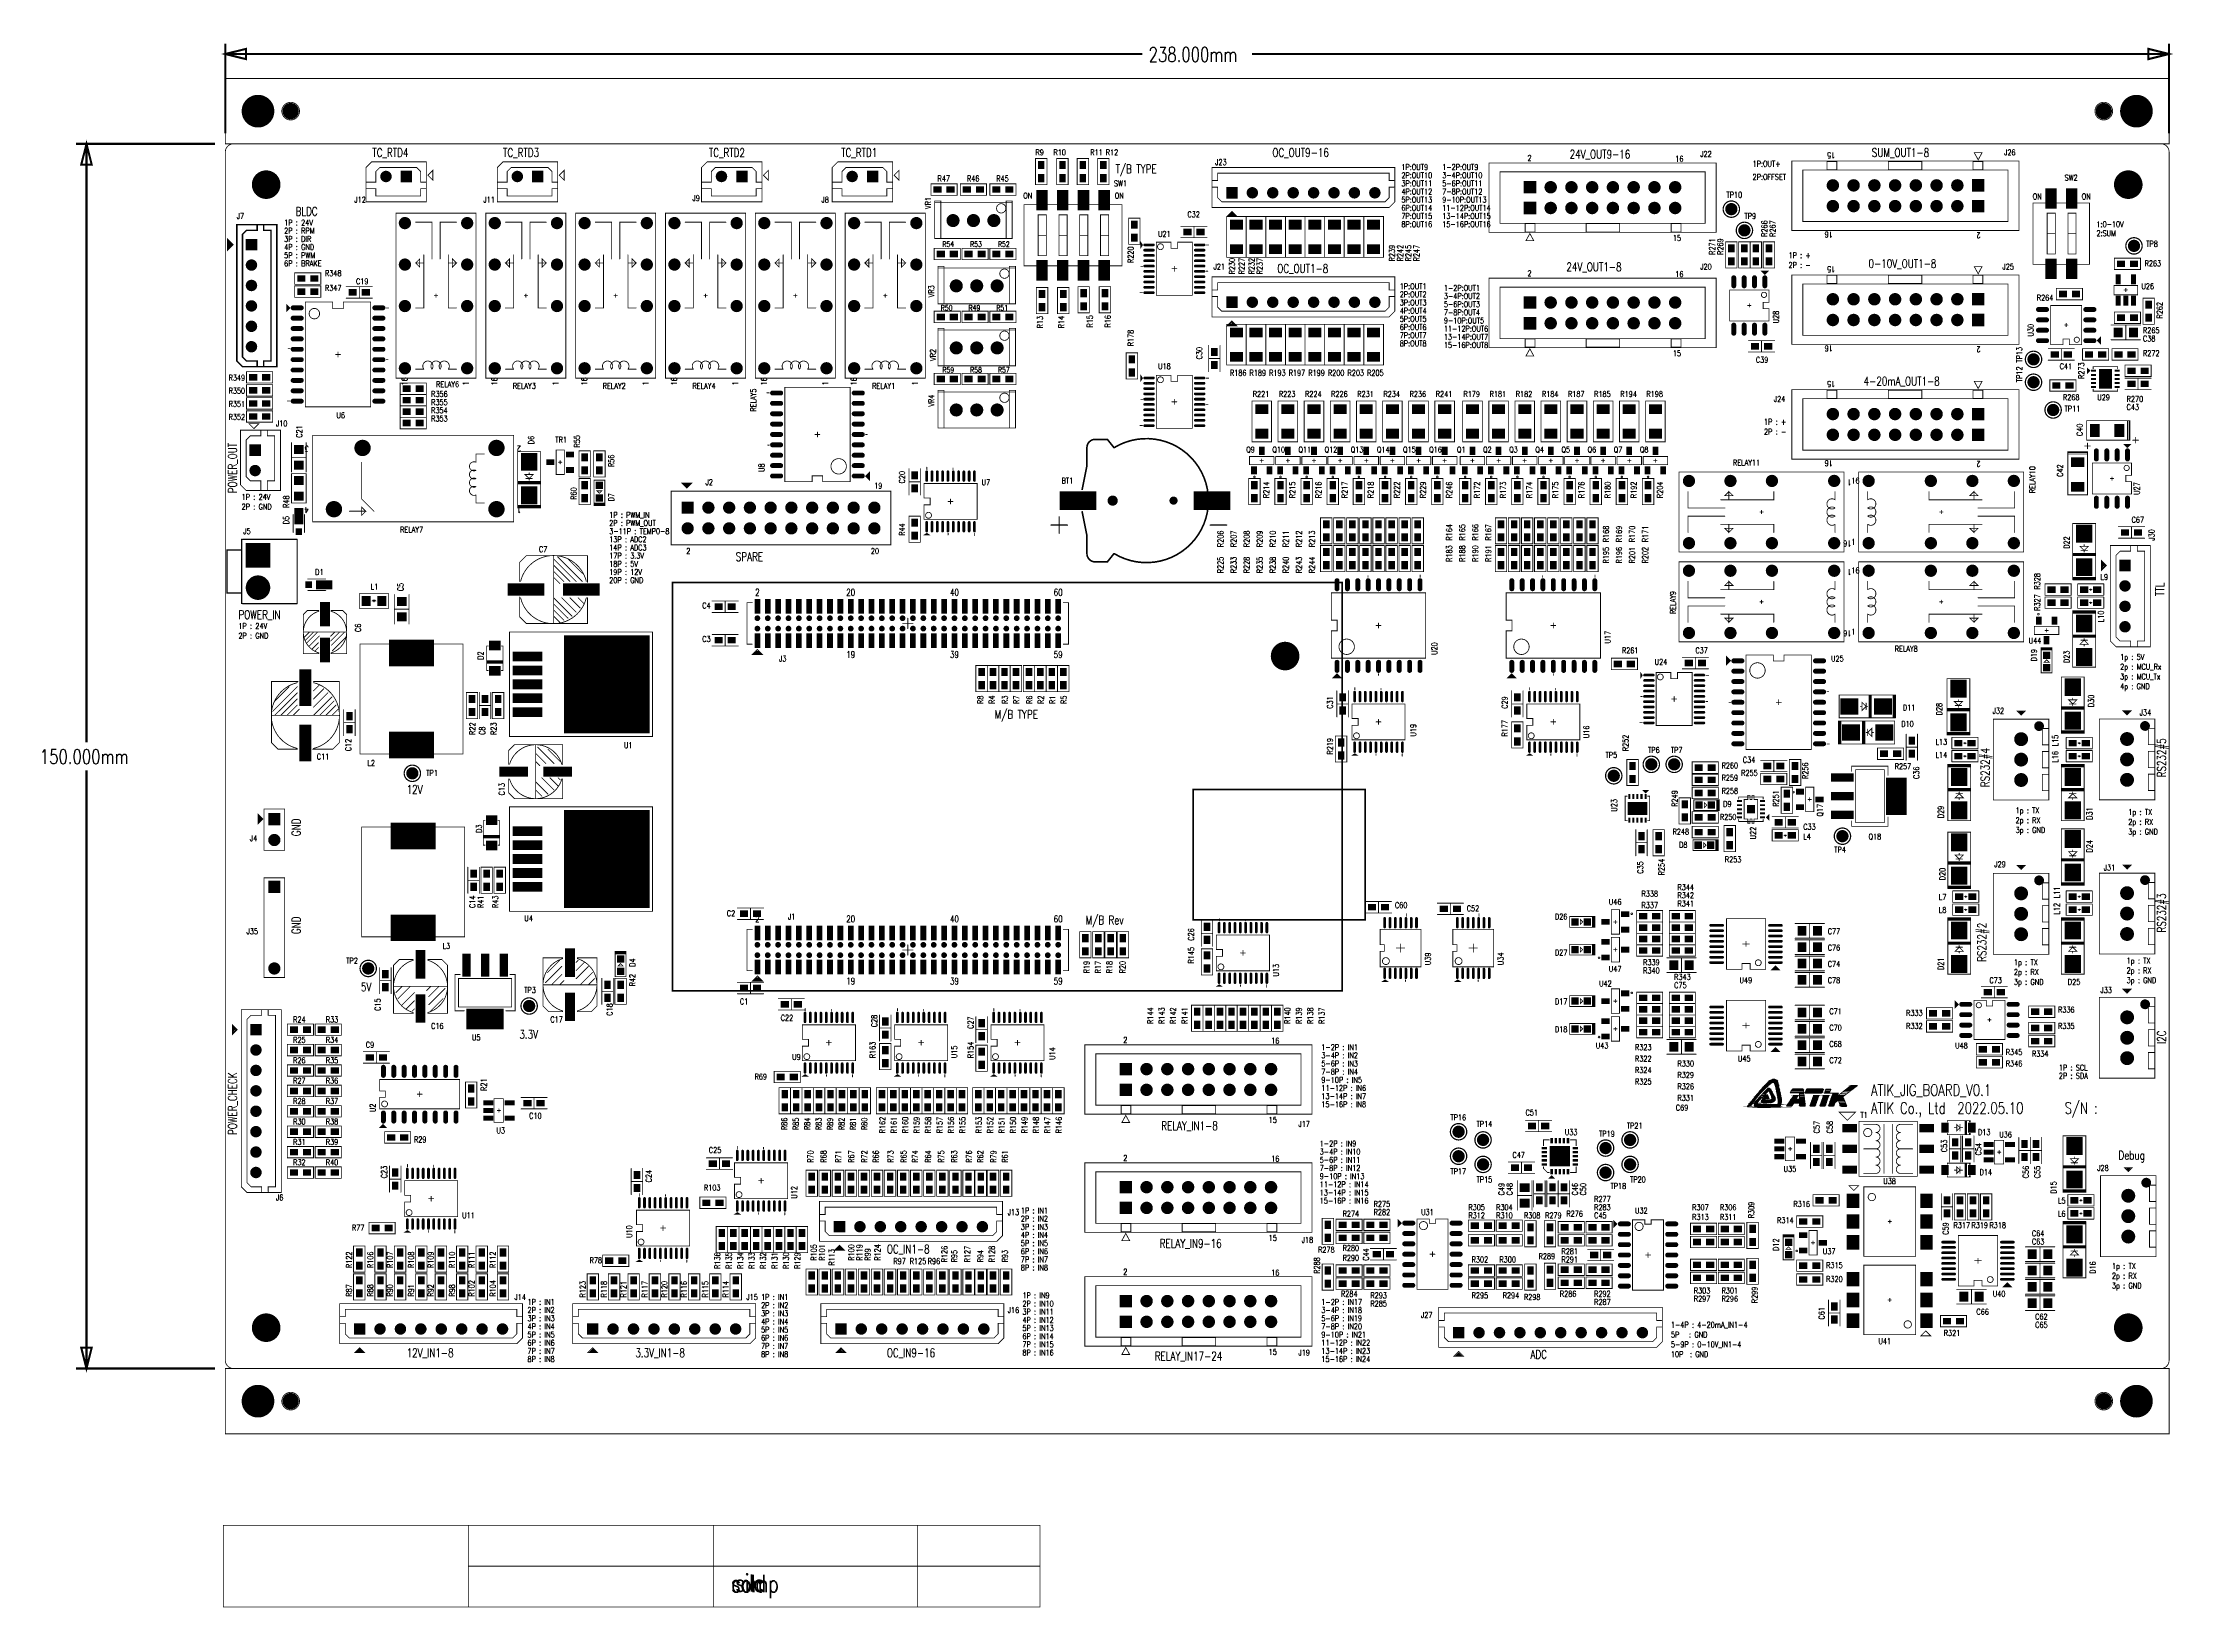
# Model space of a CAD drawing. Extents: x -22 to 239, y -29 to 162.
import ezdxf
from ezdxf.enums import TextEntityAlignment as Align

# ---------------------------------------------------------------- set-up
doc = ezdxf.new("R2010")
doc.units = 0
for name, pattern in [('TRMIDX_10', [2, 1, 1]), ('TRMIDX_2048', [2, 1, 1]), ('TRMIDX_4096', [2, 1, 1])]:
    doc.linetypes.add(name, pattern=pattern)
for name, color, linetype in [('2D_LINE_00', 150, 'CONTINUOUS'), ('2D_LINE_126', 255, 'CONTINUOUS'), ('BOARD_OUTLINE_00', 255, 'CONTINUOUS'), ('DIMENSION1_01', 255, 'CONTINUOUS'), ('DIMENSION2_01', 255, 'CONTINUOUS'), ('DIMENSION3_01', 255, 'CONTINUOUS'), ('DIMENSION4_01', 255, 'CONTINUOUS'), ('DIMENSION5_01', 255, 'CONTINUOUS'), ('DIMENSION6_01', 255, 'CONTINUOUS'), ('DRIL_NPLTE_THRU_01', 5, 'CONTINUOUS'), ('DRIL_NPLTE_THRU_02', 106, 'CONTINUOUS'), ('DRIL_NPLTE_THRU_03', 96, 'CONTINUOUS'), ('DRIL_NPLTE_THRU_04', 34, 'CONTINUOUS'), ('DRIL_PLTE_THRU_01', 5, 'CONTINUOUS'), ('DRIL_PLTE_THRU_02', 106, 'CONTINUOUS'), ('DRIL_PLTE_THRU_03', 96, 'CONTINUOUS'), ('DRIL_PLTE_THRU_04', 34, 'CONTINUOUS'), ('DRIL_SYMBOL', 255, 'CONTINUOUS'), ('PADS_BOT', 43, 'CONTINUOUS'), ('PADS_INNER', 186, 'CONTINUOUS'), ('PADS_TOP', 186, 'CONTINUOUS'), ('PADS_XR_121', 255, 'CONTINUOUS'), ('PADS_XR_125', 5, 'CONTINUOUS'), ('PART_BOT_2DLINE_00', 210, 'CONTINUOUS'), ('PART_BOT_COPPER_121', 255, 'CONTINUOUS'), ('PART_NAME_01', 3, 'CONTINUOUS'), ('PART_TOP_2DLINE_00', 150, 'CONTINUOUS'), ('PART_TOP_2DLINE_01', 150, 'CONTINUOUS'), ('PART_TOP_COPPER_01', 150, 'CONTINUOUS'), ('PART_TOP_COPPER_121', 255, 'CONTINUOUS'), ('PART_TOP_TEXT_126', 255, 'CONTINUOUS'), ('TEXT_01', 130, 'CONTINUOUS'), ('TEXT_04', 34, 'CONTINUOUS'), ('TEXT_126', 255, 'CONTINUOUS')]:
    doc.layers.add(name, color=color, linetype=linetype)
doc.styles.add('W0$09', font='simplex', dxfattribs={"width": 0.75})
doc.styles.add('W0$1', font='simplex', dxfattribs={"width": 0.75})
doc.styles.add('W0$12', font='simplex', dxfattribs={"width": 0.75})
doc.styles.add('W0$15', font='simplex', dxfattribs={"width": 0.75})
doc.styles.add('W0$2', font='simplex', dxfattribs={"width": 0.75})
doc.styles.add('W0$254', font='simplex', dxfattribs={"width": 0.75})

# ---------------------------------------------------------------- blocks, each defined once
blk = doc.blocks.new('SMOOTH_0$1')
at = {"const_width": 0.05}
blk.add_lwpolyline([(-0.025, 0, 1), (0.025, 0, 1)], format="xyb", close=True, dxfattribs=at)
blk = doc.blocks.new('BOARD_100')
at = {"layer": 'BOARD_OUTLINE_00', "const_width": 0.1}
blk.add_lwpolyline([(0, -1, -0.414214), (1, 0), (237, 0, -0.414214), (238, -1), (238, -149, -0.414214), (237, -150), (1, -150, -0.414214), (0, -149)], format="xyb", close=True, dxfattribs=at)
at = {"layer": 'BOARD_OUTLINE_00'}
for p in [(1, 0), (0, -1)]:
    blk.add_blockref('SMOOTH_0$1', p, dxfattribs=at)
blk = doc.blocks.new('DRAWING_1')
at = {"layer": '2D_LINE_00', "const_width": 0.1}
blk.add_lwpolyline([(0, 0), (100, 0), (100, -10), (0, -10)], close=True, dxfattribs=at)
for points in [[(30, 0), (30, -10)], [(60, 0), (60, -10)], [(85, 0), (85, -10)], [(30, -5), (100, -5)]]:
    blk.add_lwpolyline(points, dxfattribs=at)
at = {"layer": '2D_LINE_00'}
for p in [(0, 0), (30, 0), (60, 0), (85, 0), (100, 0), (30, -5), (100, -5), (0, -10), (30, -10), (60, -10), (85, -10), (100, -10)]:
    blk.add_blockref('SMOOTH_0$1', p, dxfattribs=at)
at = {"layer": 'TEXT_01', "style": 'W0$2', "width": 0.75}
blk.add_text('comp', height=2.1, dxfattribs=at).set_placement((62.2, -8.2))
at = {"layer": 'TEXT_04', "style": 'W0$2', "width": 0.75}
blk.add_text('sold', height=2.1, dxfattribs=at).set_placement((62.18, -8.17))
at = {"layer": 'TEXT_126', "style": 'W0$2', "width": 0.75}
blk.add_text('silc', height=2.1, dxfattribs=at).set_placement((62.7, -8.1))
blk = doc.blocks.new('DRAWING_3')
at = {"layer": '2D_LINE_00', "const_width": 0.1}
blk.add_lwpolyline([(0.05, -1.23), (238.05, -1.23), (238.05, -9.23), (0.05, -9.23)], close=True, dxfattribs=at)
at = {"layer": '2D_LINE_00'}
for p in [(0.05, -1.23), (238.05, -1.23), (0.05, -9.23), (238.05, -9.23)]:
    blk.add_blockref('SMOOTH_0$1', p, dxfattribs=at)
blk = doc.blocks.new('SMOOTH_0$2')
at = {"const_width": 0.1}
blk.add_lwpolyline([(-0.05, 0, 1), (0.05, 0, 1)], format="xyb", close=True, dxfattribs=at)
blk = doc.blocks.new('DRAWING_95')
at = {"layer": '2D_LINE_126', "const_width": 0.2}
blk.add_lwpolyline([(0, 0.1), (82, 0.1), (82, -49.9), (0, -49.9)], close=True, dxfattribs=at)
at = {"layer": '2D_LINE_126'}
for p in [(0, 0.1), (82, 0.1), (0, -49.9), (82, -49.9)]:
    blk.add_blockref('SMOOTH_0$2', p, dxfattribs=at)
blk = doc.blocks.new('DRAWING_96')
at = {"layer": '2D_LINE_126', "const_width": 0.2}
blk.add_lwpolyline([(0, 0), (21.05, 0), (21.05, -15.95), (0, -15.95)], close=True, dxfattribs=at)
at = {"layer": '2D_LINE_126'}
for p in [(0, 0), (21.05, 0), (0, -15.95), (21.05, -15.95)]:
    blk.add_blockref('SMOOTH_0$2', p, dxfattribs=at)
blk = doc.blocks.new('D_2dfeghi_97')
at = {"layer": 'DIMENSION1_01', "linetype": 'TRMIDX_4096', "const_width": 0.254}
blk.add_lwpolyline([(-17, 0), (-17, 73.2855)], dxfattribs=at)
at = {"layer": 'DIMENSION2_01', "linetype": 'TRMIDX_4096', "const_width": 0.254}
blk.add_lwpolyline([(-17, 150), (-17, 76.7145)], dxfattribs=at)
at = {"layer": 'DIMENSION3_01', "linetype": 'TRMIDX_4096', "const_width": 0.254}
blk.add_lwpolyline([(-17, 0), (-17.635, 2.54), (-16.365, 2.54)], close=True, dxfattribs=at)
at = {"layer": 'DIMENSION4_01', "linetype": 'TRMIDX_4096', "const_width": 0.254}
blk.add_lwpolyline([(-17, 150), (-16.365, 147.46), (-17.635, 147.46)], close=True, dxfattribs=at)
at = {"layer": 'DIMENSION5_01', "linetype": 'TRMIDX_4096', "const_width": 0.254}
blk.add_lwpolyline([(-1.27, 0), (-18.27, 0)], dxfattribs=at)
at = {"layer": 'DIMENSION6_01', "linetype": 'TRMIDX_4096', "const_width": 0.254}
blk.add_lwpolyline([(-1.27, 150), (-18.27, 150)], dxfattribs=at)
at = {"layer": 'TEXT_01', "style": 'W0$254', "width": 0.75}
blk.add_text('150.000mm', height=1.778, dxfattribs=at).set_placement((-22.715, 74.0475))
blk = doc.blocks.new('D_1dfeghi_98')
at = {"layer": 'DIMENSION1_01', "linetype": 'TRMIDX_2048', "const_width": 0.254}
blk.add_lwpolyline([(0, 11), (112.29, 11)], dxfattribs=at)
at = {"layer": 'DIMENSION2_01', "linetype": 'TRMIDX_2048', "const_width": 0.254}
blk.add_lwpolyline([(238, 11), (125.71, 11)], dxfattribs=at)
at = {"layer": 'DIMENSION3_01', "linetype": 'TRMIDX_2048', "const_width": 0.254}
blk.add_lwpolyline([(0, 11), (2.54, 11.63), (2.54, 10.37)], close=True, dxfattribs=at)
at = {"layer": 'DIMENSION4_01', "linetype": 'TRMIDX_2048', "const_width": 0.254}
blk.add_lwpolyline([(238, 11), (235.46, 10.37), (235.46, 11.63)], close=True, dxfattribs=at)
at = {"layer": 'DIMENSION5_01', "linetype": 'TRMIDX_2048', "const_width": 0.254}
blk.add_lwpolyline([(0, 1.27), (0, 12.27)], dxfattribs=at)
at = {"layer": 'DIMENSION6_01', "linetype": 'TRMIDX_2048', "const_width": 0.254}
blk.add_lwpolyline([(238, 1.27), (238, 12.27)], dxfattribs=at)
at = {"layer": 'TEXT_01', "style": 'W0$254', "width": 0.75}
blk.add_text('238.000mm', height=1.778, dxfattribs=at).set_placement((113.05, 10.05))
blk = doc.blocks.new('DRAWING_129')
at = {"layer": '2D_LINE_126', "const_width": 0.1}
for points in [[(-9.37, 3.02), (-9.37, 3.02), (-8.7, 3.02), (-8.7, 3.02)], [(-9.36, 3.02), (-9.36, 3.02), (-8.67, 3.02), (-8.67, 3.02)], [(-9.37, 3.02), (-9.36, 3.02), (-8.67, 3.02), (-8.7, 3.02)], [(-8.77, 3.41), (-8.77, 3.41), (-8.46, 3.41), (-8.45, 3.41)], [(-8.68, 3.45), (-8.68, 3.45), (-8.56, 3.45), (-8.56, 3.45)], [(-8.77, 3.41), (-8.77, 3.41), (-8.45, 3.41), (-8.44, 3.41)], [(-8.68, 3.45), (-8.67, 3.45), (-8.57, 3.45), (-8.56, 3.45)], [(-8.67, 3.45), (-8.67, 3.45), (-8.57, 3.45), (-8.57, 3.45)], [(-9.37, 3.02), (-9.37, 3.02), (-8.7, 3.02), (-8.7, 3.02)], [(-9.85, 2.54), (-9.82, 2.56), (-9.35, 2.56), (-9.38, 2.54)], [(-9.82, 2.56), (-9.8, 2.59), (-9.32, 2.59), (-9.35, 2.56)], [(-9.8, 2.59), (-9.79, 2.6), (-9.31, 2.6), (-9.32, 2.59)], [(-9.8, 2.59), (-9.8, 2.59), (-9.32, 2.59), (-9.32, 2.59)], [(-9.79, 2.6), (-9.75, 2.65), (-9.26, 2.65), (-9.31, 2.6)], [(-9.79, 2.6), (-9.79, 2.6), (-9.31, 2.6), (-9.31, 2.6)], [(-9.79, 2.6), (-9.79, 2.6), (-9.31, 2.6), (-9.31, 2.6)], [(-8.63, 3.02), (-8.63, 3.02), (-8.11, 3.02), (-8.11, 3.02)], [(-9.75, 2.65), (-9.69, 2.7), (-9.2, 2.7), (-9.26, 2.65)], [(-9.37, 3.02), (-9.37, 3.02), (-8.7, 3.02), (-8.73, 3.02)], [(-9.69, 2.7), (-9.68, 2.72), (-9.18, 2.72), (-9.2, 2.7)], [(-9.37, 3.02), (-9.37, 3.02), (-8.73, 3.02), (-8.73, 3.02)], [(-9.68, 2.72), (-9.68, 2.72), (-9.18, 2.72), (-9.18, 2.72)], [(-9.68, 2.72), (-9.65, 2.75), (-9.14, 2.75), (-9.18, 2.72)], [(-9.68, 2.72), (-9.68, 2.72), (-9.18, 2.72), (-9.18, 2.72)], [(-9.65, 2.75), (-9.6, 2.79), (-9.09, 2.79), (-9.14, 2.75)], [(-9.6, 2.8), (-9.6, 2.8), (-9.08, 2.8), (-9.08, 2.8)], [(-9.6, 2.8), (-9.6, 2.8), (-9.08, 2.8), (-9.09, 2.8)], [(-9.6, 2.8), (-9.6, 2.8), (-9.08, 2.8), (-9.08, 2.8)], [(-9.6, 2.79), (-9.6, 2.8), (-9.09, 2.8), (-9.09, 2.79)], [(-9.6, 2.8), (-9.6, 2.8), (-9.08, 2.8), (-9.08, 2.8)], [(-9.6, 2.8), (-9.6, 2.8), (-9.08, 2.8), (-9.08, 2.8)], [(-8.63, 3.02), (-8.64, 3.02), (-8.11, 3.02), (-8.11, 3.02)], [(-9.6, 2.8), (-9.55, 2.84), (-9.03, 2.84), (-9.08, 2.8)], [(-9.6, 2.8), (-9.6, 2.8), (-9.08, 2.8), (-9.08, 2.8)], [(-9.6, 2.8), (-9.6, 2.8), (-9.08, 2.8), (-9.08, 2.8)], [(-9.55, 2.84), (-9.5, 2.89), (-8.97, 2.89), (-9.03, 2.84)], [(-9.55, 2.84), (-9.55, 2.84), (-9.03, 2.84), (-9.03, 2.84)], [(-9.55, 2.84), (-9.55, 2.84), (-9.03, 2.84), (-9.03, 2.84)], [(-9.55, 2.84), (-9.55, 2.84), (-9.03, 2.84), (-9.03, 2.84)], [(-9.55, 2.84), (-9.55, 2.84), (-9.03, 2.84), (-9.03, 2.84)], [(-8.64, 3.02), (-8.64, 3.02), (-8.11, 3.02), (-8.11, 3.02)], [(-9.5, 2.89), (-9.44, 2.95), (-8.9, 2.95), (-8.97, 2.89)], [(-8.69, 3.45), (-8.68, 3.45), (-8.56, 3.45), (-8.54, 3.45)], [(-9.5, 2.89), (-9.5, 2.89), (-8.97, 2.89), (-8.97, 2.89)], [(-9.44, 2.95), (-9.43, 2.96), (-8.88, 2.96), (-8.9, 2.95)], [(-9.43, 2.96), (-9.42, 2.97), (-8.86, 2.97), (-8.88, 2.96)], [(-9.43, 2.96), (-9.43, 2.96), (-8.88, 2.96), (-8.88, 2.96)], [(-9.43, 2.96), (-9.43, 2.96), (-8.88, 2.96), (-8.88, 2.96)], [(-9.42, 2.97), (-9.42, 2.97), (-8.86, 2.97), (-8.86, 2.97)], [(-9.42, 2.97), (-9.4, 2.99), (-8.84, 2.99), (-8.86, 2.97)], [(-9.42, 2.97), (-9.42, 2.97), (-8.86, 2.97), (-8.86, 2.97)], [(-9.4, 2.99), (-9.39, 3), (-8.81, 3), (-8.84, 2.99)], [(-9.4, 2.99), (-9.4, 2.99), (-8.84, 2.99), (-8.84, 2.99)], [(-9.4, 2.99), (-9.4, 2.99), (-8.84, 2.99), (-8.84, 2.99)], [(-8.69, 3.45), (-8.69, 3.45), (-8.54, 3.45), (-8.54, 3.45)], [(-9.39, 3), (-9.39, 3), (-8.81, 3), (-8.81, 3)], [(-9.39, 3), (-9.38, 3), (-8.8, 3), (-8.81, 3)], [(-9.37, 3.02), (-9.37, 3.02), (-8.73, 3.02), (-8.73, 3.02)], [(-9.38, 3), (-9.38, 3.01), (-8.78, 3.01), (-8.8, 3)], [(-9.37, 3.01), (-9.37, 3.01), (-8.76, 3.01), (-8.76, 3.01)], [(-9.39, 3), (-9.39, 3), (-8.81, 3), (-8.81, 3)], [(-9.38, 3), (-9.38, 3), (-8.8, 3), (-8.8, 3)], [(-9.38, 3), (-9.38, 3), (-8.8, 3), (-8.8, 3)], [(-9.37, 3.01), (-9.37, 3.02), (-8.73, 3.02), (-8.76, 3.01)], [(-9.38, 3.01), (-9.38, 3.01), (-8.78, 3.01), (-8.78, 3.01)], [(-9.38, 3.01), (-9.38, 3.01), (-8.78, 3.01), (-8.78, 3.01)], [(-9.38, 3.01), (-9.37, 3.01), (-8.76, 3.01), (-8.78, 3.01)], [(-9.37, 3.01), (-9.37, 3.01), (-8.76, 3.01), (-8.76, 3.01)], [(-9.36, 3.02), (-9.34, 3.04), (-8.11, 3.04), (-8.11, 3.02)], [(-9.34, 3.05), (-9.24, 3.13), (-8.14, 3.13), (-8.11, 3.05)], [(-9.34, 3.04), (-9.34, 3.05), (-8.11, 3.05), (-8.11, 3.04)], [(-8.77, 3.41), (-8.77, 3.41), (-8.46, 3.41), (-8.46, 3.41)], [(-8.77, 3.41), (-8.77, 3.41), (-8.46, 3.41), (-8.46, 3.41)], [(-8.77, 3.41), (-8.77, 3.41), (-8.46, 3.41), (-8.46, 3.41)], [(-8.77, 3.41), (-8.77, 3.41), (-8.46, 3.41), (-8.46, 3.41)], [(-9.24, 3.13), (-9.22, 3.14), (-8.15, 3.14), (-8.14, 3.13)], [(-9.22, 3.14), (-9.17, 3.18), (-8.16, 3.18), (-8.15, 3.14)], [(-9.17, 3.18), (-9.14, 3.21), (-8.18, 3.21), (-8.16, 3.18)], [(-9.14, 3.21), (-9.12, 3.22), (-8.18, 3.22), (-8.18, 3.21)], [(-9.12, 3.22), (-9.07, 3.25), (-8.2, 3.25), (-8.18, 3.22)], [(-8.76, 3.41), (-8.76, 3.41), (-8.47, 3.41), (-8.47, 3.41)], [(-8.77, 3.41), (-8.76, 3.41), (-8.47, 3.41), (-8.46, 3.41)], [(-8.76, 3.41), (-8.75, 3.42), (-8.48, 3.42), (-8.48, 3.41)], [(-8.77, 3.41), (-8.77, 3.41), (-8.46, 3.41), (-8.46, 3.41)], [(-8.76, 3.41), (-8.76, 3.41), (-8.48, 3.41), (-8.47, 3.41)], [(-8.75, 3.42), (-8.75, 3.42), (-8.48, 3.42), (-8.48, 3.42)], [(-9.05, 3.27), (-9.03, 3.28), (-8.22, 3.28), (-8.21, 3.27)], [(-9.07, 3.25), (-9.05, 3.27), (-8.21, 3.27), (-8.2, 3.25)], [(-8.76, 3.41), (-8.76, 3.41), (-8.47, 3.41), (-8.47, 3.41)], [(-8.7, 3.45), (-8.69, 3.45), (-8.54, 3.45), (-8.54, 3.45)], [(-8.78, 3.41), (-8.77, 3.41), (-8.44, 3.41), (-8.43, 3.41)], [(-9.03, 3.28), (-9, 3.3), (-8.24, 3.3), (-8.22, 3.28)], [(-8.62, 3.02), (-8.63, 3.02), (-8.11, 3.02), (-8.11, 3.02)], [(-8.77, 3.41), (-8.77, 3.41), (-8.46, 3.41), (-8.46, 3.41)], [(-8.97, 3.32), (-8.94, 3.33), (-8.27, 3.33), (-8.25, 3.32)], [(-8.98, 3.31), (-8.97, 3.32), (-8.25, 3.32), (-8.25, 3.31)], [(-9, 3.3), (-8.98, 3.31), (-8.25, 3.31), (-8.24, 3.3)], [(-8.63, 3.02), (-8.63, 3.02), (-8.11, 3.02), (-8.11, 3.02)], [(-8.7, 3.45), (-8.7, 3.45), (-8.54, 3.45), (-8.54, 3.45)], [(-8.94, 3.33), (-8.92, 3.34), (-8.28, 3.34), (-8.27, 3.33)], [(-8.62, 3.02), (-8.62, 3.02), (-8.11, 3.02), (-8.11, 3.02)], [(-8.92, 3.34), (-8.91, 3.35), (-8.3, 3.35), (-8.28, 3.34)], [(-8.75, 3.42), (-8.75, 3.42), (-8.48, 3.42), (-8.48, 3.42)], [(-8.78, 3.41), (-8.78, 3.41), (-8.42, 3.41), (-8.42, 3.41)], [(-8.78, 3.41), (-8.78, 3.41), (-8.43, 3.41), (-8.42, 3.41)], [(-8.75, 3.42), (-8.75, 3.42), (-8.48, 3.42), (-8.48, 3.42)], [(-8.75, 3.42), (-8.75, 3.42), (-8.48, 3.42), (-8.48, 3.42)], [(-8.75, 3.42), (-8.74, 3.42), (-8.49, 3.42), (-8.48, 3.42)], [(-8.74, 3.42), (-8.74, 3.42), (-8.49, 3.42), (-8.49, 3.42)], [(-8.89, 3.36), (-8.84, 3.38), (-8.36, 3.38), (-8.32, 3.36)], [(-8.91, 3.35), (-8.89, 3.36), (-8.31, 3.36), (-8.3, 3.35)], [(-8.89, 3.36), (-8.89, 3.36), (-8.32, 3.36), (-8.31, 3.36)], [(-8.75, 3.42), (-8.75, 3.42), (-8.48, 3.42), (-8.48, 3.42)], [(-8.7, 3.45), (-8.7, 3.45), (-8.54, 3.45), (-8.53, 3.45)], [(-8.84, 3.38), (-8.8, 3.4), (-8.41, 3.4), (-8.36, 3.38)], [(-8.8, 3.4), (-8.79, 3.4), (-8.42, 3.4), (-8.41, 3.4)], [(-8.79, 3.4), (-8.78, 3.41), (-8.42, 3.41), (-8.42, 3.4)], [(-8.74, 3.42), (-8.74, 3.42), (-8.49, 3.42), (-8.49, 3.42)], [(-8.74, 3.42), (-8.74, 3.42), (-8.49, 3.42), (-8.49, 3.42)], [(-8.74, 3.42), (-8.74, 3.42), (-8.49, 3.42), (-8.49, 3.42)], [(-8.62, 3.02), (-8.62, 3.02), (-8.11, 3.02), (-8.11, 3.02)], [(-8.62, 3.02), (-8.62, 3.02), (-8.11, 3.02), (-8.11, 3.02)], [(-8.62, 3.02), (-8.62, 3.02), (-8.11, 3.02), (-8.11, 3.02)], [(-8.62, 3.02), (-8.62, 3.02), (-8.11, 3.02), (-8.11, 3.02)], [(-8.62, 3.02), (-8.62, 3.02), (-8.11, 3.02), (-8.11, 3.02)], [(-8.7, 3.44), (-8.7, 3.45), (-8.53, 3.45), (-8.53, 3.44)], [(-8.74, 3.42), (-8.74, 3.42), (-8.49, 3.42), (-8.49, 3.42)], [(-8.74, 3.42), (-8.74, 3.42), (-8.5, 3.42), (-8.49, 3.42)], [(-8.74, 3.42), (-8.74, 3.42), (-8.5, 3.42), (-8.5, 3.42)], [(-8.74, 3.42), (-8.74, 3.42), (-8.5, 3.42), (-8.5, 3.42)], [(-8.74, 3.42), (-8.73, 3.42), (-8.5, 3.42), (-8.5, 3.42)], [(-8.73, 3.42), (-8.73, 3.42), (-8.5, 3.42), (-8.5, 3.42)], [(-8.71, 3.44), (-8.71, 3.44), (-8.53, 3.44), (-8.53, 3.44)], [(-8.71, 3.44), (-8.71, 3.44), (-8.53, 3.44), (-8.53, 3.44)], [(-8.71, 3.44), (-8.7, 3.44), (-8.53, 3.44), (-8.53, 3.44)], [(-8.7, 3.44), (-8.7, 3.44), (-8.53, 3.44), (-8.53, 3.44)], [(-8.7, 3.44), (-8.7, 3.44), (-8.53, 3.44), (-8.53, 3.44)], [(-8.7, 3.44), (-8.7, 3.44), (-8.53, 3.44), (-8.53, 3.44)], [(-8.73, 3.42), (-8.73, 3.43), (-8.51, 3.43), (-8.5, 3.42)], [(-8.73, 3.42), (-8.73, 3.42), (-8.5, 3.42), (-8.5, 3.42)], [(-8.73, 3.42), (-8.73, 3.42), (-8.5, 3.42), (-8.5, 3.42)], [(-8.73, 3.42), (-8.73, 3.42), (-8.5, 3.42), (-8.5, 3.42)], [(-8.73, 3.42), (-8.73, 3.42), (-8.5, 3.42), (-8.5, 3.42)], [(-8.73, 3.43), (-8.73, 3.43), (-8.51, 3.43), (-8.51, 3.43)], [(-8.71, 3.44), (-8.71, 3.44), (-8.53, 3.44), (-8.53, 3.44)], [(-8.71, 3.44), (-8.71, 3.44), (-8.53, 3.44), (-8.53, 3.44)], [(-8.61, 3.01), (-8.62, 3.02), (-8.11, 3.02), (-8.1, 3.01)], [(-8.61, 3.01), (-8.61, 3.01), (-8.1, 3.01), (-8.1, 3.01)], [(-8.71, 3.44), (-8.71, 3.44), (-8.53, 3.44), (-8.53, 3.44)], [(-8.73, 3.43), (-8.73, 3.43), (-8.51, 3.43), (-8.51, 3.43)], [(-8.73, 3.43), (-8.72, 3.43), (-8.51, 3.43), (-8.51, 3.43)], [(-8.62, 3.02), (-8.62, 3.02), (-8.11, 3.02), (-8.11, 3.02)], [(-8.72, 3.43), (-8.72, 3.43), (-8.51, 3.43), (-8.51, 3.43)], [(-8.71, 3.44), (-8.71, 3.44), (-8.52, 3.44), (-8.52, 3.44)], [(-8.71, 3.44), (-8.71, 3.44), (-8.53, 3.44), (-8.52, 3.44)], [(-8.72, 3.43), (-8.72, 3.43), (-8.51, 3.43), (-8.51, 3.43)], [(-8.72, 3.43), (-8.72, 3.43), (-8.51, 3.43), (-8.51, 3.43)], [(-8.72, 3.43), (-8.72, 3.43), (-8.51, 3.43), (-8.51, 3.43)], [(-8.72, 3.43), (-8.72, 3.43), (-8.51, 3.43), (-8.51, 3.43)], [(-8.72, 3.43), (-8.72, 3.43), (-8.52, 3.43), (-8.51, 3.43)], [(-8.72, 3.43), (-8.72, 3.43), (-8.52, 3.43), (-8.52, 3.43)], [(-8.71, 3.44), (-8.71, 3.44), (-8.52, 3.44), (-8.52, 3.44)], [(-8.71, 3.44), (-8.71, 3.44), (-8.52, 3.44), (-8.52, 3.44)], [(-8.71, 3.44), (-8.71, 3.44), (-8.52, 3.44), (-8.52, 3.44)], [(-8.72, 3.43), (-8.72, 3.43), (-8.52, 3.43), (-8.52, 3.43)], [(-8.72, 3.43), (-8.72, 3.43), (-8.52, 3.43), (-8.52, 3.43)], [(-8.72, 3.43), (-8.72, 3.43), (-8.52, 3.43), (-8.52, 3.43)], [(-8.72, 3.43), (-8.72, 3.43), (-8.52, 3.43), (-8.52, 3.43)], [(-8.72, 3.43), (-8.72, 3.43), (-8.52, 3.43), (-8.52, 3.43)], [(-8.71, 3.44), (-8.71, 3.44), (-8.52, 3.44), (-8.52, 3.44)], [(-8.71, 3.44), (-8.71, 3.44), (-8.52, 3.44), (-8.52, 3.44)], [(-8.71, 3.44), (-8.71, 3.44), (-8.52, 3.44), (-8.52, 3.44)], [(-8.72, 3.43), (-8.72, 3.43), (-8.52, 3.43), (-8.52, 3.43)], [(-8.71, 3.44), (-8.71, 3.44), (-8.52, 3.44), (-8.52, 3.44)], [(-8.72, 3.43), (-8.72, 3.43), (-8.52, 3.43), (-8.52, 3.43)], [(-8.72, 3.43), (-8.72, 3.43), (-8.52, 3.43), (-8.52, 3.43)], [(-8.72, 3.43), (-8.72, 3.43), (-8.52, 3.43), (-8.52, 3.43)], [(-8.72, 3.43), (-8.72, 3.43), (-8.52, 3.43), (-8.52, 3.43)], [(-8.72, 3.43), (-8.72, 3.43), (-8.52, 3.43), (-8.52, 3.43)], [(-8.72, 3.43), (-8.72, 3.43), (-8.52, 3.43), (-8.52, 3.43)], [(-8.6, 3.01), (-8.6, 3.01), (-8.1, 3.01), (-8.1, 3.01)], [(-8.6, 3.01), (-8.61, 3.01), (-8.1, 3.01), (-8.1, 3.01)], [(-8.61, 3.01), (-8.61, 3.01), (-8.1, 3.01), (-8.1, 3.01)], [(-8.71, 3.44), (-8.71, 3.44), (-8.52, 3.44), (-8.52, 3.44)], [(-8.71, 3.44), (-8.71, 3.44), (-8.52, 3.44), (-8.52, 3.44)], [(-8.71, 3.44), (-8.71, 3.44), (-8.52, 3.44), (-8.52, 3.44)], [(-8.71, 3.44), (-8.71, 3.44), (-8.52, 3.44), (-8.52, 3.44)], [(-8.72, 3.43), (-8.72, 3.43), (-8.52, 3.43), (-8.52, 3.43)], [(-8.72, 3.43), (-8.72, 3.43), (-8.52, 3.43), (-8.52, 3.43)], [(-8.72, 3.43), (-8.72, 3.43), (-8.52, 3.43), (-8.52, 3.43)], [(-8.72, 3.43), (-8.72, 3.43), (-8.52, 3.43), (-8.52, 3.43)], [(-8.72, 3.43), (-8.72, 3.43), (-8.52, 3.43), (-8.52, 3.43)], [(-8.72, 3.43), (-8.72, 3.43), (-8.52, 3.43), (-8.52, 3.43)], [(-8.72, 3.43), (-8.72, 3.43), (-8.52, 3.43), (-8.52, 3.43)], [(-8.72, 3.43), (-8.72, 3.43), (-8.52, 3.43), (-8.52, 3.43)], [(-8.72, 3.43), (-8.72, 3.43), (-8.52, 3.43), (-8.52, 3.43)], [(-8.72, 3.43), (-8.72, 3.44), (-8.52, 3.44), (-8.52, 3.43)], [(-8.72, 3.44), (-8.71, 3.44), (-8.52, 3.44), (-8.52, 3.44)], [(-8.71, 3.44), (-8.71, 3.44), (-8.52, 3.44), (-8.52, 3.44)], [(-8.71, 3.44), (-8.71, 3.44), (-8.52, 3.44), (-8.52, 3.44)], [(-8.71, 3.44), (-8.71, 3.44), (-8.52, 3.44), (-8.52, 3.44)], [(-8.72, 3.43), (-8.72, 3.43), (-8.52, 3.43), (-8.52, 3.43)], [(-8.72, 3.43), (-8.72, 3.43), (-8.52, 3.43), (-8.52, 3.43)], [(-8.72, 3.43), (-8.72, 3.43), (-8.52, 3.43), (-8.52, 3.43)], [(-8.72, 3.43), (-8.72, 3.43), (-8.52, 3.43), (-8.52, 3.43)], [(-8.59, 3), (-8.6, 3.01), (-8.1, 3.01), (-8.1, 3)], [(-8.6, 3.01), (-8.6, 3.01), (-8.1, 3.01), (-8.1, 3.01)], [(-8.59, 3), (-8.59, 3), (-8.1, 3), (-8.1, 3)], [(-8.71, 3.44), (-8.71, 3.44), (-8.52, 3.44), (-8.52, 3.44)], [(-8.58, 3), (-8.59, 3), (-8.1, 3), (-8.1, 3)], [(-8.59, 3), (-8.59, 3), (-8.1, 3), (-8.1, 3)], [(-8.58, 3), (-8.58, 3), (-8.1, 3), (-8.1, 3)], [(-8.57, 2.99), (-8.57, 2.99), (-8.1, 2.99), (-8.1, 2.99)], [(-8.67, 3.45), (-8.62, 3.45), (-8.57, 3.45)], [(-8.64, 3.02), (-8.67, 3.02), (-8.11, 3.02), (-8.11, 3.02)], [(-8.67, 3.02), (-8.67, 3.02), (-8.11, 3.02), (-8.11, 3.02)], [(-8.57, 2.99), (-8.58, 3), (-8.1, 3), (-8.1, 2.99)], [(-8.58, 3), (-8.58, 3), (-8.1, 3), (-8.1, 3)], [(-8.57, 2.99), (-8.57, 2.99), (-8.1, 2.99), (-8.1, 2.99)], [(-8.57, 2.99), (-8.57, 2.99), (-8.1, 2.99), (-8.1, 2.99)], [(-8.64, 3.02), (-8.64, 3.02), (-8.11, 3.02), (-8.11, 3.02)], [(-8.56, 2.98), (-8.57, 2.99), (-8.1, 2.99), (-8.09, 2.98)], [(-8.57, 2.99), (-8.57, 2.99), (-8.1, 2.99), (-8.1, 2.99)], [(-8.56, 2.98), (-8.56, 2.98), (-8.09, 2.98), (-8.09, 2.98)], [(-8.54, 2.96), (-8.56, 2.98), (-8.09, 2.98), (-8.09, 2.96)], [(-8.56, 2.98), (-8.56, 2.98), (-8.09, 2.98), (-8.09, 2.98)], [(-8.54, 2.96), (-8.54, 2.96), (-8.09, 2.96), (-8.09, 2.96)], [(-8.53, 2.94), (-8.54, 2.96), (-8.09, 2.96), (-8.08, 2.94)], [(-8.54, 2.96), (-8.54, 2.96), (-8.09, 2.96), (-8.09, 2.96)], [(-8.54, 2.96), (-8.54, 2.96), (-8.09, 2.96), (-8.09, 2.96)], [(-8.54, 2.96), (-8.54, 2.96), (-8.09, 2.96), (-8.09, 2.96)], [(-8.54, 2.96), (-8.54, 2.96), (-8.09, 2.96), (-8.09, 2.96)], [(-8.53, 2.94), (-8.53, 2.94), (-8.08, 2.94), (-8.08, 2.94)], [(-8.53, 2.94), (-8.53, 2.94), (-8.08, 2.94), (-8.08, 2.94)], [(-8.52, 2.93), (-8.52, 2.94), (-8.08, 2.94), (-8.08, 2.93)], [(-8.52, 2.94), (-8.53, 2.94), (-8.08, 2.94), (-8.08, 2.94)], [(-8.52, 2.93), (-8.52, 2.93), (-8.08, 2.93), (-8.08, 2.93)], [(-8.51, 2.92), (-8.52, 2.93), (-8.08, 2.93), (-8.08, 2.92)], [(-8.52, 2.93), (-8.52, 2.93), (-8.08, 2.93), (-8.08, 2.93)], [(-8.5, 2.9), (-8.51, 2.92), (-8.08, 2.92), (-8.07, 2.9)], [(-8.5, 2.89), (-8.5, 2.9), (-8.07, 2.9), (-8.07, 2.89)], [(-8.5, 2.89), (-8.5, 2.89), (-8.07, 2.89), (-8.07, 2.89)], [(-8.49, 2.88), (-8.5, 2.89), (-8.07, 2.89), (-8.07, 2.88)], [(-8.5, 2.89), (-8.5, 2.89), (-8.07, 2.89), (-8.07, 2.89)], [(-8.48, 2.87), (-8.49, 2.88), (-8.07, 2.88), (-8.07, 2.87)], [(-8.49, 2.88), (-8.49, 2.88), (-8.07, 2.88), (-8.07, 2.88)], [(-8.48, 2.86), (-8.48, 2.87), (-8.07, 2.87), (-8.07, 2.86)], [(-8.48, 2.86), (-8.48, 2.86), (-8.07, 2.86), (-8.07, 2.86)], [(-8.48, 2.86), (-8.48, 2.86), (-8.07, 2.86), (-8.07, 2.86)], [(-8.48, 2.86), (-8.48, 2.86), (-8.07, 2.86), (-8.07, 2.86)], [(-8.48, 2.86), (-8.48, 2.86), (-8.07, 2.86), (-8.07, 2.86)], [(-8.48, 2.86), (-8.48, 2.86), (-8.07, 2.86), (-8.07, 2.86)], [(-8.48, 2.86), (-8.48, 2.86), (-8.07, 2.86), (-8.07, 2.86)], [(-8.48, 2.86), (-8.48, 2.86), (-8.07, 2.86), (-8.07, 2.86)], [(-8.47, 2.84), (-8.48, 2.86), (-8.07, 2.86), (-8.06, 2.84)], [(-8.48, 2.86), (-8.48, 2.86), (-8.07, 2.86), (-8.07, 2.86)], [(-8.47, 2.83), (-8.47, 2.84), (-8.06, 2.84), (-8.06, 2.83)], [(-8.47, 2.84), (-8.47, 2.84), (-8.06, 2.84), (-8.06, 2.84)], [(-8.47, 2.84), (-8.47, 2.84), (-8.06, 2.84), (-8.06, 2.84)], [(-8.46, 2.82), (-8.47, 2.83), (-8.06, 2.83), (-8.06, 2.82)], [(-8.47, 2.83), (-8.47, 2.83), (-8.06, 2.83), (-8.06, 2.83)], [(-8.47, 2.83), (-8.47, 2.83), (-8.06, 2.83), (-8.06, 2.83)], [(-8.46, 2.82), (-8.46, 2.82), (-8.06, 2.82), (-8.06, 2.82)], [(-8.46, 2.82), (-8.46, 2.82), (-8.06, 2.82), (-8.06, 2.82)], [(-8.46, 2.82), (-8.46, 2.82), (-8.06, 2.82), (-8.06, 2.82)], [(-8.46, 2.82), (-8.46, 2.82), (-8.06, 2.82), (-8.06, 2.82)], [(-8.46, 2.82), (-8.46, 2.82), (-8.06, 2.82), (-8.06, 2.82)], [(-8.46, 2.81), (-8.46, 2.82), (-8.06, 2.82), (-8.05, 2.81)], [(-8.46, 2.82), (-8.46, 2.82), (-8.06, 2.82), (-8.06, 2.82)], [(-8.45, 2.79), (-8.46, 2.81), (-8.05, 2.81), (-8.05, 2.79)], [(-8.46, 2.81), (-8.46, 2.81), (-8.05, 2.81), (-8.05, 2.81)], [(-8.45, 2.78), (-8.45, 2.79), (-8.05, 2.79), (-8.04, 2.78)], [(-8.44, 2.77), (-8.45, 2.78), (-8.04, 2.78), (-8.04, 2.77)], [(-8.45, 2.78), (-8.45, 2.78), (-8.04, 2.78), (-8.04, 2.78)], [(-8.45, 2.78), (-8.45, 2.78), (-8.04, 2.78), (-8.04, 2.78)], [(-8.44, 2.75), (-8.44, 2.77), (-8.04, 2.77), (-8.04, 2.75)], [(-8.43, 2.73), (-8.44, 2.75), (-8.04, 2.75), (-8.04, 2.73)], [(-8.44, 2.75), (-8.44, 2.75), (-8.04, 2.75), (-8.04, 2.75)], [(-8.42, 2.71), (-8.43, 2.73), (-8.04, 2.73), (-8.03, 2.71)], [(-8.43, 2.73), (-8.43, 2.73), (-8.04, 2.73), (-8.04, 2.73)], [(-8.43, 2.73), (-8.43, 2.73), (-8.04, 2.73), (-8.04, 2.73)], [(-8.43, 2.73), (-8.43, 2.73), (-8.04, 2.73), (-8.04, 2.73)], [(-8.42, 2.71), (-8.42, 2.71), (-8.03, 2.71), (-8.03, 2.71)], [(-8.42, 2.7), (-8.42, 2.71), (-8.03, 2.71), (-8.03, 2.7)], [(-8.42, 2.71), (-8.42, 2.71), (-8.03, 2.71), (-8.03, 2.71)], [(-8.42, 2.69), (-8.42, 2.7), (-8.03, 2.7), (-8.03, 2.69)], [(-8.42, 2.68), (-8.42, 2.69), (-8.03, 2.69), (-8.03, 2.68)], [(-8.42, 2.69), (-8.42, 2.69), (-8.03, 2.69), (-8.03, 2.69)], [(-8.41, 2.67), (-8.41, 2.67), (-8.02, 2.67), (-8.02, 2.67)], [(-8.42, 2.69), (-8.42, 2.69), (-8.03, 2.69), (-8.03, 2.69)], [(-8.41, 2.67), (-8.42, 2.68), (-8.03, 2.68), (-8.02, 2.67)], [(-8.42, 2.68), (-8.42, 2.68), (-8.03, 2.68), (-8.03, 2.68)], [(-8.42, 2.68), (-8.42, 2.68), (-8.03, 2.68), (-8.03, 2.68)], [(-8.41, 2.66), (-8.41, 2.67), (-8.02, 2.67), (-8.02, 2.66)], [(-8.41, 2.67), (-8.41, 2.67), (-8.02, 2.67), (-8.02, 2.67)], [(-8.41, 2.67), (-8.41, 2.67), (-8.02, 2.67), (-8.02, 2.67)], [(-8.41, 2.67), (-8.41, 2.67), (-8.02, 2.67), (-8.02, 2.67)], [(-8.41, 2.65), (-8.41, 2.66), (-8.02, 2.66), (-8.02, 2.65)], [(-8.41, 2.66), (-8.41, 2.66), (-8.02, 2.66), (-8.02, 2.66)], [(-8.41, 2.66), (-8.41, 2.66), (-8.02, 2.66), (-8.02, 2.66)], [(-8.41, 2.64), (-8.41, 2.65), (-8.02, 2.65), (-8.02, 2.64)], [(-8.41, 2.64), (-8.41, 2.64), (-8.02, 2.64), (-8.02, 2.64)], [(-8.41, 2.64), (-8.41, 2.64), (-8.02, 2.64), (-8.02, 2.64)], [(-8.41, 2.64), (-8.41, 2.64), (-8.02, 2.64), (-8.02, 2.64)], [(-8.41, 2.64), (-8.41, 2.64), (-8.02, 2.64), (-8.02, 2.64)], [(-8.4, 2.62), (-8.41, 2.63), (-8.01, 2.63), (-8.01, 2.62)], [(-8.4, 2.61), (-8.4, 2.61), (-8.01, 2.61), (-8.01, 2.61)], [(-8.4, 2.61), (-8.4, 2.61), (-8.01, 2.61), (-8.01, 2.61)], [(-8.41, 2.63), (-8.41, 2.64), (-8.01, 2.64), (-8.01, 2.63)], [(-8.41, 2.64), (-8.41, 2.64), (-8.01, 2.64), (-8.01, 2.64)], [(-8.41, 2.64), (-8.41, 2.64), (-8.01, 2.64), (-8.01, 2.64)], [(-8.41, 2.64), (-8.41, 2.64), (-8.01, 2.64), (-8.01, 2.64)], [(-8.41, 2.64), (-8.41, 2.64), (-8.02, 2.64), (-8.01, 2.64)], [(-8.41, 2.64), (-8.41, 2.64), (-8.02, 2.64), (-8.02, 2.64)], [(-8.41, 2.63), (-8.41, 2.63), (-8.01, 2.63), (-8.01, 2.63)], [(-8.41, 2.63), (-8.41, 2.63), (-8.01, 2.63), (-8.01, 2.63)], [(-8.4, 2.61), (-8.4, 2.62), (-8.01, 2.62), (-8.01, 2.61)], [(-8.4, 2.6), (-8.4, 2.61), (-8.01, 2.61), (-8.01, 2.6)], [(-8.4, 2.58), (-8.4, 2.6), (-8.01, 2.6), (-8.01, 2.58)], [(-8.4, 2.6), (-8.4, 2.6), (-8.01, 2.6), (-8.01, 2.6)], [(-8.4, 2.6), (-8.4, 2.6), (-8.01, 2.6), (-8.01, 2.6)], [(-8.4, 2.6), (-8.4, 2.6), (-8.01, 2.6), (-8.01, 2.6)], [(-8.4, 2.6), (-8.4, 2.6), (-8.01, 2.6), (-8.01, 2.6)], [(-8.4, 2.6), (-8.4, 2.6), (-8.01, 2.6), (-8.01, 2.6)], [(-8.4, 2.6), (-8.4, 2.6), (-8.01, 2.6), (-8.01, 2.6)], [(-8.39, 2.56), (-8.4, 2.58), (-8.01, 2.58), (-8, 2.56)], [(-8.4, 2.58), (-8.4, 2.58), (-8.01, 2.58), (-8.01, 2.58)], [(-8.4, 2.58), (-8.4, 2.58), (-8.01, 2.58), (-8.01, 2.58)], [(-8.4, 2.58), (-8.4, 2.58), (-8.01, 2.58), (-8.01, 2.58)], [(-8.39, 2.55), (-8.39, 2.56), (-8, 2.56), (-8, 2.55)], [(-8.39, 2.56), (-8.39, 2.56), (-8, 2.56), (-8, 2.56)], [(-8.39, 2.56), (-8.39, 2.56), (-8, 2.56), (-8, 2.56)], [(-8.4, 2.58), (-8.4, 2.58), (-8.01, 2.58), (-8.01, 2.58)], [(0.97, 2.69), (0.98, 2.69), (1.55, 2.69), (1.56, 2.69)], [(0.91, 2.69), (0.92, 2.69), (1.58, 2.69), (1.58, 2.69)], [(0.92, 2.69), (0.94, 2.69), (1.57, 2.69), (1.58, 2.69)], [(0.94, 2.69), (0.95, 2.69), (1.56, 2.69), (1.57, 2.69)], [(0.95, 2.69), (0.96, 2.69), (1.56, 2.69), (1.56, 2.69)], [(0.9, 2.68), (0.9, 2.68), (1.58, 2.68), (1.59, 2.68)], [(0.9, 2.68), (0.91, 2.69), (1.58, 2.69), (1.58, 2.68)], [(0.89, 2.68), (0.89, 2.68), (1.59, 2.68), (1.59, 2.68)], [(0.89, 2.68), (0.89, 2.68), (1.59, 2.68), (1.59, 2.68)], [(0.89, 2.68), (0.89, 2.68), (1.59, 2.68), (1.59, 2.68)], [(0.89, 2.68), (0.89, 2.68), (1.59, 2.68), (1.59, 2.68)], [(0.89, 2.68), (0.9, 2.68), (1.59, 2.68), (1.59, 2.68)], [(0.9, 2.68), (0.9, 2.68), (1.59, 2.68), (1.59, 2.68)], [(0.69, 2.56), (0.73, 2.59), (1.57, 2.59), (1.52, 2.56)], [(0.87, 2.68), (0.88, 2.68), (1.59, 2.68), (1.59, 2.68)], [(0.88, 2.68), (0.88, 2.68), (1.59, 2.68), (1.59, 2.68)], [(0.88, 2.68), (0.88, 2.68), (1.59, 2.68), (1.59, 2.68)], [(0.88, 2.68), (0.89, 2.68), (1.59, 2.68), (1.59, 2.68)], [(0.86, 2.67), (0.86, 2.67), (1.59, 2.67), (1.59, 2.67)], [(0.86, 2.67), (0.86, 2.67), (1.59, 2.67), (1.59, 2.67)], [(0.73, 2.59), (0.74, 2.6), (1.58, 2.6), (1.57, 2.59)], [(0.86, 2.67), (0.87, 2.68), (1.59, 2.68), (1.59, 2.67)], [(0.87, 2.68), (0.87, 2.68), (1.59, 2.68), (1.59, 2.68)], [(0.75, 2.6), (0.75, 2.61), (1.59, 2.61), (1.58, 2.6)], [(0.74, 2.6), (0.75, 2.6), (1.58, 2.6), (1.58, 2.6)], [(0.87, 2.68), (0.87, 2.68), (1.59, 2.68), (1.59, 2.68)], [(0.87, 2.68), (0.87, 2.68), (1.59, 2.68), (1.59, 2.68)], [(0.84, 2.66), (0.85, 2.67), (1.59, 2.67), (1.59, 2.66)], [(0.81, 2.65), (0.84, 2.66), (1.59, 2.66), (1.59, 2.65)], [(0.8, 2.64), (0.81, 2.65), (1.59, 2.65), (1.59, 2.64)], [(0.78, 2.63), (0.79, 2.64), (1.59, 2.64), (1.59, 2.63)], [(0.76, 2.62), (0.76, 2.62), (1.59, 2.62), (1.59, 2.62)], [(0.76, 2.62), (0.77, 2.62), (1.59, 2.62), (1.59, 2.62)], [(0.75, 2.61), (0.76, 2.61), (1.59, 2.61), (1.59, 2.61)], [(0.76, 2.61), (0.76, 2.61), (1.59, 2.61), (1.59, 2.61)], [(0.85, 2.67), (0.86, 2.67), (1.59, 2.67), (1.59, 2.67)], [(0.81, 2.65), (0.81, 2.65), (1.59, 2.65), (1.59, 2.65)], [(0.79, 2.64), (0.8, 2.64), (1.59, 2.64), (1.59, 2.64)], [(0.77, 2.62), (0.78, 2.63), (1.59, 2.63), (1.59, 2.62)], [(0.76, 2.61), (0.76, 2.62), (1.59, 2.62), (1.59, 2.61)], [(0.77, 2.62), (0.77, 2.62), (1.59, 2.62), (1.59, 2.62)], [(0.77, 2.62), (0.77, 2.62), (1.59, 2.62), (1.59, 2.62)], [(0.96, 2.69), (0.97, 2.69), (1.56, 2.69), (1.56, 2.69)], [(0.98, 2.69), (1.03, 2.69), (1.46, 2.69), (1.55, 2.69)], [(1.03, 2.69), (1.05, 2.69), (1.43, 2.69), (1.46, 2.69)], [(1.05, 2.69), (1.2, 2.69), (1.35, 2.69), (1.43, 2.69)], [(1.2, 2.69), (1.23, 2.69), (1.35, 2.69)], [(-11.82, 0.09), (-11.82, 0.09), (-11.8, 0.09)], [(-11.82, 0.09), (-11.83, 0.09), (-11.79, 0.09), (-11.8, 0.09)], [(-11.83, 0.09), (-11.83, 0.09), (-11.79, 0.09), (-11.79, 0.09)], [(-11.83, 0.09), (-11.84, 0.09), (-11.79, 0.09), (-11.79, 0.09)], [(-11.84, 0.09), (-11.84, 0.09), (-11.79, 0.09), (-11.79, 0.09)], [(-11.84, 0.09), (-11.84, 0.09), (-11.79, 0.09), (-11.79, 0.09)], [(-11.84, 0.09), (-11.84, 0.09), (-11.78, 0.09), (-11.79, 0.09)], [(-11.84, 0.09), (-11.84, 0.09), (-11.78, 0.09), (-11.78, 0.09)], [(-11.84, 0.09), (-11.84, 0.1), (-11.77, 0.1), (-11.77, 0.09)], [(-11.84, 0.09), (-11.84, 0.09), (-11.77, 0.09), (-11.78, 0.09)], [(-11.84, 0.1), (-11.84, 0.1), (-11.76, 0.1), (-11.77, 0.1)], [(-11.84, 0.1), (-11.84, 0.1), (-11.75, 0.1), (-11.76, 0.1)], [(-11.84, 0.1), (-11.84, 0.1), (-11.75, 0.1), (-11.75, 0.1)], [(-11.84, 0.1), (-11.84, 0.1), (-11.74, 0.1), (-11.75, 0.1)], [(-11.84, 0.1), (-11.84, 0.1), (-11.74, 0.1), (-11.74, 0.1)], [(-11.84, 0.1), (-11.84, 0.1), (-11.73, 0.1), (-11.74, 0.1)], [(-11.84, 0.1), (-11.84, 0.1), (-11.73, 0.1), (-11.73, 0.1)], [(-11.84, 0.1), (-11.84, 0.1), (-11.72, 0.1), (-11.73, 0.1)], [(-11.84, 0.1), (-11.84, 0.1), (-11.72, 0.1), (-11.72, 0.1)], [(-11.84, 0.1), (-11.84, 0.1), (-11.71, 0.1), (-11.72, 0.1)], [(-11.84, 0.1), (-11.84, 0.1), (-11.7, 0.1), (-11.71, 0.1)], [(-11.84, 0.1), (-11.84, 0.1), (-11.69, 0.1), (-11.7, 0.1)], [(-10.06, 0.87), (-10.06, 0.87), (-9.67, 0.87), (-9.67, 0.87)], [(-11.84, 0.1), (-11.84, 0.1), (-11.68, 0.1), (-11.69, 0.1)], [(-11.84, 0.1), (-11.84, 0.1), (-11.66, 0.1), (-11.68, 0.1)], [(-11.84, 0.1), (-11.84, 0.1), (-11.65, 0.1), (-11.66, 0.1)], [(-11.84, 0.1), (-11.84, 0.1), (-11.64, 0.1), (-11.65, 0.1)], [(-11.84, 0.1), (-11.84, 0.11), (-11.63, 0.11), (-11.64, 0.1)], [(-11.84, 0.11), (-11.84, 0.11), (-11.62, 0.11), (-11.63, 0.11)], [(-11.84, 0.11), (-11.84, 0.11), (-11.6, 0.11), (-11.62, 0.11)], [(-9.98, 0.59), (-9.98, 0.59), (-8.96, 0.59), (-8.96, 0.59)], [(-10.5, -0.03), (-10.65, -0.02), (-8.94, -0.02), (-9.25, -0.03)], [(-10.42, 1.17), (-10.42, 1.17), (-10.05, 1.17), (-10.05, 1.17)], [(-9.27, 0.9), (-9.25, 0.9), (-8.46, 0.9), (-8.46, 0.9)], [(-9.83, 0.56), (-9.83, 0.56), (-9.11, 0.56), (-9.11, 0.56)], [(-9.84, 0.56), (-9.85, 0.56), (-9.11, 0.56), (-9.11, 0.56)], [(-9.98, 0.59), (-9.99, 0.59), (-8.96, 0.59), (-8.96, 0.59)], [(-10.06, 0.87), (-10.06, 0.87), (-9.67, 0.87), (-9.65, 0.87)], [(-11.84, 0.11), (-11.83, 0.12), (-11.49, 0.12), (-11.6, 0.11)], [(-10.47, -0.03), (-10.5, -0.03), (-9.25, -0.03), (-9.29, -0.03)], [(-10.42, 1.17), (-10.42, 1.17), (-10.05, 1.17), (-10.05, 1.17)], [(-9.45, 1.01), (-9.45, 1.01), (-9.45, 1.01)], [(-10.42, 1.17), (-10.42, 1.17), (-10.05, 1.17), (-10.05, 1.17)], [(-10.44, -0.03), (-10.44, -0.03), (-9.33, -0.03), (-9.33, -0.03)], [(-10.44, -0.03), (-10.47, -0.03), (-9.29, -0.03), (-9.33, -0.03)], [(-10.44, -0.03), (-10.44, -0.03), (-9.33, -0.03), (-9.33, -0.03)], [(-10.44, -0.03), (-10.44, -0.03), (-9.33, -0.03), (-9.33, -0.03)], [(-11.83, 0.12), (-11.83, 0.12), (-11.48, 0.12), (-11.49, 0.12)], [(-9.64, 0.87), (-9.57, 0.87), (-8.47, 0.87), (-8.47, 0.87)], [(-9.5, 0.52), (-9.52, 0.52), (-9.37, 0.52), (-9.38, 0.52)], [(-9.98, 0.59), (-9.98, 0.59), (-8.96, 0.59), (-8.96, 0.59)], [(-9.45, 0.52), (-9.5, 0.52), (-9.38, 0.52), (-9.41, 0.52)], [(-10.98, 0.42), (-10.98, 0.42), (-10.42, 0.42), (-10.42, 0.42)], [(-9.44, 0.52), (-9.45, 0.52), (-9.41, 0.52)], [(-11.82, 0.13), (-11.81, 0.14), (-11.44, 0.14), (-11.44, 0.13)], [(-11.83, 0.12), (-11.82, 0.13), (-11.46, 0.13), (-11.46, 0.12)], [(-11.82, 0.13), (-11.82, 0.13), (-11.45, 0.13), (-11.46, 0.13)], [(-11.82, 0.13), (-11.82, 0.13), (-11.44, 0.13), (-11.45, 0.13)], [(-11.82, 0.13), (-11.82, 0.13), (-11.44, 0.13), (-11.44, 0.13)], [(-11.83, 0.12), (-11.83, 0.12), (-11.47, 0.12), (-11.48, 0.12)], [(-11.83, 0.12), (-11.83, 0.12), (-11.46, 0.12), (-11.47, 0.12)], [(-11.81, 0.14), (-11.81, 0.15), (-11.43, 0.15), (-11.43, 0.14)], [(-11.81, 0.15), (-11.8, 0.15), (-11.42, 0.15), (-11.43, 0.15)], [(-11.81, 0.14), (-11.81, 0.14), (-11.43, 0.14), (-11.44, 0.14)], [(-11.79, 0.17), (-11.77, 0.2), (-11.39, 0.2), (-11.41, 0.17)], [(-11.8, 0.15), (-11.79, 0.17), (-11.41, 0.17), (-11.42, 0.15)], [(-9.48, 1.55), (-9.47, 1.55), (-9.44, 1.55)], [(-11.77, 0.2), (-11.73, 0.24), (-11.35, 0.24), (-11.39, 0.2)], [(-10.98, 0.36), (-10.98, 0.37), (-9.53, 0.37), (-9.46, 0.36)], [(-11.73, 0.24), (-11.73, 0.24), (-11.35, 0.24), (-11.35, 0.24)], [(-10.44, -0.03), (-10.44, -0.03), (-9.33, -0.03), (-9.33, -0.03)], [(-11.73, 0.24), (-11.69, 0.3), (-11.31, 0.3), (-11.35, 0.24)], [(-11.73, 0.24), (-11.73, 0.24), (-11.35, 0.24), (-11.35, 0.24)], [(-11.73, 0.24), (-11.73, 0.24), (-11.35, 0.24), (-11.35, 0.24)], [(-10.98, 0.34), (-10.98, 0.35), (-9.06, 0.35), (-8.8, 0.34)], [(-11.69, 0.3), (-11.65, 0.35), (-11.27, 0.35), (-11.31, 0.3)], [(-11.69, 0.3), (-11.69, 0.3), (-11.31, 0.3), (-11.31, 0.3)], [(-11.69, 0.3), (-11.69, 0.3), (-11.31, 0.3), (-11.31, 0.3)], [(-10.68, -0.02), (-10.7, -0.02), (-8.76, -0.02), (-8.82, -0.02)], [(-9.52, 1.08), (-9.52, 1.08), (-9.21, 1.08), (-9.21, 1.08)], [(-11.65, 0.35), (-11.65, 0.35), (-11.27, 0.35), (-11.27, 0.35)], [(-11.69, 0.3), (-11.69, 0.3), (-11.31, 0.3), (-11.31, 0.3)], [(-11.65, 0.35), (-11.61, 0.4), (-11.24, 0.4), (-11.27, 0.35)], [(-11.65, 0.35), (-11.65, 0.35), (-11.27, 0.35), (-11.27, 0.35)], [(-10.65, -0.02), (-10.68, -0.02), (-8.82, -0.02), (-8.92, -0.02)], [(-9.3, 0.9), (-9.27, 0.9), (-8.46, 0.9), (-8.46, 0.9)], [(-10.65, -0.02), (-10.65, -0.02), (-8.92, -0.02), (-8.94, -0.02)], [(-10.98, 0.37), (-10.98, 0.38), (-9.73, 0.38), (-9.53, 0.37)], [(-11.61, 0.41), (-11.58, 0.44), (-11.21, 0.44), (-11.24, 0.41)], [(-11.61, 0.4), (-11.61, 0.41), (-11.24, 0.41), (-11.24, 0.4)], [(-11.57, 0.45), (-11.55, 0.48), (-11.18, 0.48), (-11.2, 0.45)], [(-11.58, 0.44), (-11.57, 0.45), (-11.2, 0.45), (-11.21, 0.44)], [(-11.55, 0.48), (-11.55, 0.48), (-11.18, 0.48), (-11.18, 0.48)], [(-10.7, -0.02), (-10.71, -0.02), (-8.74, -0.02), (-8.76, -0.02)], [(-11.55, 0.48), (-11.53, 0.51), (-11.17, 0.51), (-11.18, 0.48)], [(-11.55, 0.48), (-11.55, 0.48), (-11.18, 0.48), (-11.18, 0.48)], [(-9.26, 2.34), (-9.25, 2.34), (-9.22, 2.34), (-9.21, 2.34)], [(-11.53, 0.51), (-11.51, 0.54), (-11.14, 0.54), (-11.17, 0.51)], [(-9.25, 2.34), (-9.24, 2.34), (-9.22, 2.34)], [(-11.51, 0.54), (-11.49, 0.56), (-11.13, 0.56), (-11.14, 0.54)], [(-11.51, 0.54), (-11.51, 0.54), (-11.14, 0.54), (-11.14, 0.54)], [(-11.49, 0.56), (-11.46, 0.59), (-11.1, 0.59), (-11.13, 0.56)], [(-11.46, 0.59), (-11.46, 0.59), (-11.1, 0.59), (-11.1, 0.59)], [(-11.46, 0.59), (-11.43, 0.63), (-11.08, 0.63), (-11.1, 0.59)], [(-11.46, 0.59), (-11.46, 0.59), (-11.1, 0.59), (-11.1, 0.59)], [(-11.46, 0.59), (-11.46, 0.59), (-11.1, 0.59), (-11.1, 0.59)], [(-10.98, 0.36), (-10.98, 0.36), (-9.46, 0.36), (-9.37, 0.36)], [(-9.45, 1.01), (-9.45, 1.01), (-9.45, 1.01), (-9.45, 1.01)], [(-10.98, 0.41), (-10.98, 0.42), (-10.42, 0.42), (-10.27, 0.41)], [(-11.43, 0.63), (-11.42, 0.65), (-11.06, 0.65), (-11.08, 0.63)], [(-11.43, 0.63), (-11.43, 0.63), (-11.08, 0.63), (-11.08, 0.63)], [(-11.43, 0.63), (-11.43, 0.63), (-11.08, 0.63), (-11.08, 0.63)], [(-9.83, 0.56), (-9.83, 0.56), (-9.11, 0.56), (-9.11, 0.56)], [(-11.42, 0.65), (-11.39, 0.69), (-11.04, 0.69), (-11.06, 0.65)], [(-11.42, 0.65), (-11.42, 0.65), (-11.06, 0.65), (-11.06, 0.65)], [(-11.39, 0.69), (-11.39, 0.69), (-11.04, 0.69), (-11.04, 0.69)], [(-11.39, 0.69), (-11.37, 0.7), (-11.02, 0.7), (-11.04, 0.69)], [(-11.37, 0.7), (-11.34, 0.74), (-10.99, 0.74), (-11.02, 0.7)], [(-9.83, 0.56), (-9.83, 0.56), (-9.11, 0.56), (-9.11, 0.56)], [(-9.94, 1.08), (-9.94, 1.08), (-9.52, 1.08), (-9.52, 1.08)], [(-10.98, 0.43), (-10.98, 0.43), (-10.49, 0.43), (-10.49, 0.43)], [(-10.98, 0.38), (-10.98, 0.39), (-9.94, 0.39), (-9.73, 0.38)], [(-10.75, -0.01), (-10.75, -0.01), (-8.65, -0.01), (-8.65, -0.01)], [(-11.34, 0.74), (-11.32, 0.77), (-10.97, 0.77), (-10.99, 0.74)], [(-11.34, 0.74), (-11.34, 0.74), (-10.99, 0.74), (-10.99, 0.74)], [(-10.98, 0.4), (-10.98, 0.41), (-10.27, 0.41), (-10.17, 0.4)], [(-10.74, -0.01), (-10.74, -0.01), (-8.65, -0.01), (-8.65, -0.01)], [(-10.75, -0.01), (-10.75, -0.01), (-8.65, -0.01), (-8.65, -0.01)], [(-11.32, 0.77), (-11.3, 0.8), (-10.95, 0.8), (-10.97, 0.77)], [(-10.98, 0.42), (-10.98, 0.42), (-10.42, 0.42), (-10.42, 0.42)], [(-10.75, -0.01), (-10.75, -0.01), (-8.65, -0.01), (-8.65, -0.01)], [(-10.75, -0.01), (-10.75, -0.01), (-8.65, -0.01), (-8.65, -0.01)], [(-10.75, -0.01), (-10.76, -0.01), (-8.64, -0.01), (-8.65, -0.01)], [(-10.74, -0.01), (-10.74, -0.01), (-8.65, -0.01), (-8.65, -0.01)], [(-10.74, -0.01), (-10.74, -0.01), (-8.65, -0.01), (-8.65, -0.01)], [(-10.74, -0.01), (-10.75, -0.01), (-8.65, -0.01), (-8.65, -0.01)], [(-10.75, -0.01), (-10.75, -0.01), (-8.65, -0.01), (-8.65, -0.01)], [(-11.3, 0.8), (-11.27, 0.84), (-10.92, 0.84), (-10.95, 0.8)], [(-10.73, -0.01), (-10.73, -0.01), (-8.66, -0.01), (-8.66, -0.01)], [(-10.73, -0.01), (-10.73, -0.01), (-8.66, -0.01), (-8.66, -0.01)], [(-10.73, -0.01), (-10.74, -0.01), (-8.65, -0.01), (-8.66, -0.01)], [(-10.98, 0.39), (-10.98, 0.4), (-10.17, 0.4), (-9.94, 0.39)], [(-10.71, -0.02), (-10.73, -0.01), (-8.66, -0.01), (-8.74, -0.02)], [(-10.73, -0.01), (-10.73, -0.01), (-8.66, -0.01), (-8.66, -0.01)], [(-10.75, -0.01), (-10.75, -0.01), (-8.65, -0.01), (-8.65, -0.01)], [(-10.75, -0.01), (-10.75, -0.01), (-8.65, -0.01), (-8.65, -0.01)], [(-11.27, 0.84), (-11.26, 0.85), (-10.91, 0.85), (-10.92, 0.84)], [(-11.26, 0.85), (-11.22, 0.9), (-10.88, 0.9), (-10.91, 0.85)], [(-10.98, 0.43), (-10.98, 0.43), (-10.49, 0.43), (-10.45, 0.43)], [(-11.22, 0.9), (-11.22, 0.9), (-10.88, 0.9), (-10.88, 0.9)], [(-10.98, 0.42), (-10.98, 0.43), (-10.45, 0.43), (-10.42, 0.42)], [(-10.98, 0.36), (-10.98, 0.36), (-9.37, 0.36), (-9.29, 0.36)], [(-10.75, -0.01), (-10.75, -0.01), (-8.65, -0.01), (-8.65, -0.01)], [(-11.21, 0.92), (-11.17, 0.97), (-10.83, 0.97), (-10.87, 0.92)], [(-11.22, 0.9), (-11.21, 0.92), (-10.87, 0.92), (-10.88, 0.9)], [(-10.79, 0), (-10.79, 0), (-8.56, 0), (-8.56, 0)], [(-9.57, 0.87), (-9.52, 0.88), (-8.47, 0.88), (-8.47, 0.87)], [(-10.77, 0), (-10.77, 0), (-8.61, 0), (-8.61, 0)], [(-9.68, 1.98), (-9.68, 1.98), (-9.22, 1.98), (-9.22, 1.98)], [(-9.68, 1.98), (-9.68, 1.98), (-9.22, 1.98), (-9.22, 1.98)], [(-11.17, 0.97), (-11.15, 1), (-10.81, 1), (-10.83, 0.97)], [(-10.43, -0.03), (-10.44, -0.03), (-9.33, -0.03), (-9.35, -0.03)], [(-9.68, 1.98), (-9.68, 1.98), (-9.22, 1.98), (-9.22, 1.98)], [(-10.77, 0), (-10.78, 0), (-8.59, 0), (-8.61, 0)], [(-11.15, 1), (-11.13, 1.02), (-10.79, 1.02), (-10.81, 1)], [(-11.15, 1), (-11.15, 1), (-10.81, 1), (-10.81, 1)], [(-11.15, 1), (-11.15, 1), (-10.81, 1), (-10.81, 1)], [(-10.76, -0.01), (-10.77, 0), (-8.61, 0), (-8.64, -0.01)], [(-11.13, 1.02), (-11.09, 1.06), (-10.76, 1.06), (-10.79, 1.02)], [(-10.43, -0.03), (-10.43, -0.03), (-9.35, -0.03), (-9.35, -0.03)], [(-9.83, 0.56), (-9.83, 0.56), (-9.11, 0.56), (-9.11, 0.56)], [(-9.83, 0.56), (-9.83, 0.56), (-9.11, 0.56), (-9.11, 0.56)], [(-11.09, 1.06), (-11.09, 1.06), (-10.76, 1.06), (-10.76, 1.06)], [(-11.09, 1.06), (-11.07, 1.09), (-10.74, 1.09), (-10.76, 1.06)], [(-11.07, 1.09), (-11.07, 1.09), (-10.74, 1.09), (-10.74, 1.09)], [(-10.98, 0.35), (-10.98, 0.35), (-9.22, 0.35), (-9.06, 0.35)], [(-10.44, -0.03), (-10.44, -0.03), (-9.33, -0.03), (-9.33, -0.03)], [(-9.83, 0.56), (-9.83, 0.56), (-9.11, 0.56), (-9.11, 0.56)], [(-10.97, 0.44), (-10.97, 0.44), (-10.51, 0.44), (-10.51, 0.44)], [(-11.07, 1.09), (-11.04, 1.13), (-10.71, 1.13), (-10.74, 1.09)], [(-10.81, 0), (-10.81, 0), (-8.5, 0), (-8.51, 0)], [(-11.07, 1.09), (-11.07, 1.09), (-10.74, 1.09), (-10.74, 1.09)], [(-10.87, 0.03), (-10.87, 0.03), (-8.32, 0.03), (-8.32, 0.03)], [(-10.79, 0), (-10.81, 0), (-8.51, 0), (-8.56, 0)], [(-11.04, 1.13), (-11.04, 1.13), (-10.71, 1.13), (-10.71, 1.13)], [(-10.78, 0), (-10.79, 0), (-8.56, 0), (-8.59, 0)], [(-11.04, 1.13), (-11.01, 1.16), (-10.68, 1.16), (-10.71, 1.13)], [(-9.25, 0.9), (-9.25, 0.9), (-8.46, 0.9), (-8.46, 0.9)], [(-9.64, 0.87), (-9.64, 0.87), (-8.47, 0.87), (-8.47, 0.87)], [(-10.83, 0.01), (-10.83, 0.01), (-8.4, 0.01), (-8.41, 0.01)], [(-10.82, 0.01), (-10.83, 0.01), (-8.41, 0.01), (-8.46, 0.01)], [(-11.01, 1.16), (-10.99, 1.19), (-10.66, 1.19), (-10.68, 1.16)], [(-11.01, 1.16), (-11.01, 1.16), (-10.68, 1.16), (-10.68, 1.16)], [(-11.01, 1.16), (-11.01, 1.16), (-10.68, 1.16), (-10.68, 1.16)], [(-9.52, 0.88), (-9.52, 0.88), (-8.47, 0.88), (-8.47, 0.88)], [(-10.81, 0), (-10.82, 0.01), (-8.46, 0.01), (-8.5, 0)], [(-10.99, 1.19), (-10.99, 1.19), (-10.66, 1.19), (-10.66, 1.19)], [(-10.98, 0.43), (-10.97, 0.44), (-10.51, 0.44), (-10.49, 0.43)], [(-10.84, 0.02), (-10.85, 0.02), (-8.36, 0.02), (-8.37, 0.02)], [(-10.85, 0.02), (-10.85, 0.02), (-8.36, 0.02), (-8.36, 0.02)], [(-10.99, 1.19), (-10.97, 1.22), (-10.64, 1.22), (-10.66, 1.19)], [(-10.97, 1.22), (-10.97, 1.22), (-10.64, 1.22), (-10.64, 1.22)], [(-10.98, 0.43), (-10.98, 0.43), (-10.49, 0.43), (-10.49, 0.43)], [(-10.83, 0.01), (-10.84, 0.02), (-8.37, 0.02), (-8.4, 0.01)], [(-10.98, 0.35), (-10.98, 0.36), (-9.29, 0.36), (-9.22, 0.35)], [(-10.87, 0.03), (-10.87, 0.03), (-8.32, 0.03), (-8.32, 0.03)], [(-10.87, 0.03), (-10.87, 0.03), (-8.29, 0.03), (-8.29, 0.03)], [(-10.97, 1.22), (-10.95, 1.24), (-10.63, 1.24), (-10.64, 1.22)], [(-9.46, 0.88), (-9.46, 0.88), (-8.47, 0.88), (-8.47, 0.88)], [(-10.98, 0.4), (-10.98, 0.4), (-10.17, 0.4), (-10.17, 0.4)], [(-10.86, 0.02), (-10.87, 0.03), (-8.32, 0.03), (-8.34, 0.02)], [(-10.85, 0.02), (-10.85, 0.02), (-8.35, 0.02), (-8.35, 0.02)], [(-10.85, 0.02), (-10.85, 0.02), (-8.35, 0.02), (-8.35, 0.02)], [(-10.85, 0.02), (-10.86, 0.02), (-8.34, 0.02), (-8.35, 0.02)], [(-10.86, 0.02), (-10.86, 0.02), (-8.34, 0.02), (-8.34, 0.02)], [(-10.95, 1.24), (-10.94, 1.26), (-10.61, 1.26), (-10.63, 1.24)], [(-10.87, 0.03), (-10.88, 0.04), (-8.26, 0.04), (-8.29, 0.03)], [(-10.88, 0.04), (-10.88, 0.04), (-8.25, 0.04), (-8.26, 0.04)], [(-10.85, 0.02), (-10.85, 0.02), (-8.36, 0.02), (-8.36, 0.02)], [(-10.85, 0.02), (-10.85, 0.02), (-8.35, 0.02), (-8.36, 0.02)], [(-9.94, 1.08), (-9.94, 1.08), (-9.52, 1.08), (-9.52, 1.08)], [(-10.98, 0.17), (-10.98, 0.18), (-7.84, 0.18), (-7.85, 0.17)], [(-10.98, 0.16), (-10.98, 0.17), (-7.85, 0.17), (-7.86, 0.16)], [(-10.98, 0.17), (-10.98, 0.17), (-7.85, 0.17), (-7.85, 0.17)], [(-10.97, 0.15), (-10.98, 0.16), (-7.86, 0.16), (-7.87, 0.15)], [(-10.98, 0.16), (-10.98, 0.16), (-7.86, 0.16), (-7.86, 0.16)], [(-10.97, 0.14), (-10.97, 0.15), (-7.87, 0.15), (-7.89, 0.14)], [(-10.96, 0.13), (-10.97, 0.14), (-7.89, 0.14), (-7.91, 0.13)], [(-10.95, 0.11), (-10.96, 0.13), (-7.91, 0.13), (-7.95, 0.11)], [(-10.96, 0.13), (-10.96, 0.13), (-7.91, 0.13), (-7.91, 0.13)], [(-10.94, 0.1), (-10.95, 0.11), (-7.95, 0.11), (-7.99, 0.1)], [(-10.95, 0.11), (-10.95, 0.11), (-7.95, 0.11), (-7.95, 0.11)], [(-10.93, 0.07), (-10.94, 0.09), (-8, 0.09), (-8.05, 0.07)], [(-10.9, 0.05), (-10.91, 0.06), (-8.14, 0.06), (-8.16, 0.05)], [(-10.88, 0.04), (-10.89, 0.05), (-8.18, 0.05), (-8.25, 0.04)], [(-10.87, 0.03), (-10.87, 0.03), (-8.32, 0.03), (-8.32, 0.03)], [(-10.87, 0.03), (-10.87, 0.03), (-8.29, 0.03), (-8.32, 0.03)], [(-10.86, 0.02), (-10.86, 0.02), (-8.34, 0.02), (-8.34, 0.02)], [(-10.93, 1.26), (-10.91, 1.3), (-10.58, 1.3), (-10.61, 1.26)], [(-10.94, 1.26), (-10.93, 1.26), (-10.61, 1.26), (-10.61, 1.26)], [(-10.97, 0.46), (-10.97, 0.47), (-10.6, 0.47), (-10.6, 0.46)], [(-10.96, 0.47), (-10.96, 0.47), (-10.61, 0.47), (-10.61, 0.47)], [(-10.97, 0.45), (-10.97, 0.46), (-10.59, 0.46), (-10.56, 0.45)], [(-10.97, 0.46), (-10.97, 0.46), (-10.59, 0.46), (-10.59, 0.46)], [(-10.97, 0.46), (-10.97, 0.46), (-10.59, 0.46), (-10.59, 0.46)], [(-10.97, 0.46), (-10.97, 0.46), (-10.59, 0.46), (-10.59, 0.46)], [(-10.97, 0.46), (-10.97, 0.46), (-10.59, 0.46), (-10.59, 0.46)], [(-10.97, 0.46), (-10.97, 0.46), (-10.59, 0.46), (-10.59, 0.46)], [(-10.97, 0.46), (-10.97, 0.46), (-10.59, 0.46), (-10.59, 0.46)], [(-10.97, 0.46), (-10.97, 0.46), (-10.59, 0.46), (-10.59, 0.46)], [(-10.97, 0.46), (-10.97, 0.46), (-10.59, 0.46), (-10.59, 0.46)], [(-10.97, 0.46), (-10.97, 0.46), (-10.59, 0.46), (-10.59, 0.46)], [(-10.97, 0.46), (-10.97, 0.46), (-10.59, 0.46), (-10.59, 0.46)], [(-10.97, 0.46), (-10.97, 0.46), (-10.59, 0.46), (-10.59, 0.46)], [(-10.97, 0.46), (-10.97, 0.46), (-10.6, 0.46), (-10.59, 0.46)], [(-10.97, 0.46), (-10.97, 0.46), (-10.6, 0.46), (-10.6, 0.46)], [(-10.97, 0.46), (-10.97, 0.46), (-10.6, 0.46), (-10.6, 0.46)], [(-10.97, 0.46), (-10.97, 0.46), (-10.6, 0.46), (-10.6, 0.46)], [(-10.97, 0.46), (-10.97, 0.46), (-10.6, 0.46), (-10.6, 0.46)], [(-10.97, 0.46), (-10.97, 0.46), (-10.6, 0.46), (-10.6, 0.46)], [(-10.97, 0.44), (-10.97, 0.45), (-10.56, 0.45), (-10.54, 0.44)], [(-10.97, 0.45), (-10.97, 0.45), (-10.56, 0.45), (-10.56, 0.45)], [(-10.97, 0.45), (-10.97, 0.45), (-10.56, 0.45), (-10.56, 0.45)], [(-10.97, 0.44), (-10.97, 0.44), (-10.51, 0.44), (-10.51, 0.44)], [(-10.97, 0.44), (-10.97, 0.44), (-10.54, 0.44), (-10.51, 0.44)], [(-10.97, 0.44), (-10.97, 0.44), (-10.54, 0.44), (-10.54, 0.44)], [(-10.97, 0.44), (-10.97, 0.44), (-10.54, 0.44), (-10.54, 0.44)], [(-10.97, 0.44), (-10.97, 0.44), (-10.54, 0.44), (-10.54, 0.44)], [(-10.98, 0.33), (-10.98, 0.34), (-8.8, 0.34), (-8.55, 0.33)], [(-10.99, 0.25), (-10.99, 0.33), (-7.75, 0.33), (-7.79, 0.25)], [(-10.99, 0.33), (-10.99, 0.33), (-7.75, 0.33), (-7.75, 0.33)], [(-10.99, 0.33), (-10.98, 0.33), (-7.75, 0.33), (-7.75, 0.33)], [(-10.98, 0.33), (-10.98, 0.33), (-8.55, 0.33), (-8.4, 0.33)], [(-10.99, 0.24), (-10.99, 0.25), (-7.79, 0.25), (-7.79, 0.24)], [(-10.99, 0.23), (-10.99, 0.24), (-7.79, 0.24), (-7.8, 0.23)], [(-10.99, 0.21), (-10.99, 0.23), (-7.8, 0.23), (-7.81, 0.21)], [(-10.99, 0.19), (-10.99, 0.21), (-7.81, 0.21), (-7.82, 0.19)], [(-10.99, 0.21), (-10.99, 0.21), (-7.81, 0.21), (-7.81, 0.21)], [(-10.98, 0.18), (-10.99, 0.19), (-7.82, 0.19), (-7.83, 0.18)], [(-10.98, 0.18), (-10.98, 0.18), (-7.83, 0.18), (-7.84, 0.18)], [(-10.98, 0.18), (-10.98, 0.18), (-7.83, 0.18), (-7.83, 0.18)], [(-10.94, 0.09), (-10.94, 0.1), (-7.99, 0.1), (-8, 0.09)], [(-10.92, 0.06), (-10.92, 0.07), (-8.07, 0.07), (-8.09, 0.06)], [(-10.92, 0.07), (-10.93, 0.07), (-8.05, 0.07), (-8.07, 0.07)], [(-10.91, 0.06), (-10.92, 0.06), (-8.09, 0.06), (-8.14, 0.06)], [(-10.89, 0.05), (-10.9, 0.05), (-8.16, 0.05), (-8.18, 0.05)], [(-10.87, 0.03), (-10.87, 0.03), (-8.29, 0.03), (-8.29, 0.03)], [(-9.98, 0.59), (-9.98, 0.59), (-8.96, 0.59), (-8.96, 0.59)], [(-10.94, 0.54), (-10.94, 0.55), (-10.6, 0.55), (-10.61, 0.54)], [(-10.95, 0.53), (-10.94, 0.54), (-10.61, 0.54), (-10.61, 0.53)], [(-10.94, 0.54), (-10.94, 0.54), (-10.61, 0.54), (-10.61, 0.54)], [(-10.94, 0.54), (-10.94, 0.54), (-10.61, 0.54), (-10.61, 0.54)], [(-10.95, 0.53), (-10.95, 0.53), (-10.61, 0.53), (-10.61, 0.53)], [(-10.95, 0.53), (-10.95, 0.53), (-10.61, 0.53), (-10.61, 0.53)], [(-10.95, 0.53), (-10.95, 0.53), (-10.61, 0.53), (-10.61, 0.53)], [(-10.95, 0.53), (-10.95, 0.53), (-10.61, 0.53), (-10.61, 0.53)], [(-10.96, 0.47), (-10.96, 0.48), (-10.61, 0.48), (-10.61, 0.47)], [(-10.96, 0.48), (-10.96, 0.48), (-10.61, 0.48), (-10.61, 0.48)], [(-10.96, 0.48), (-10.96, 0.48), (-10.61, 0.48), (-10.61, 0.48)], [(-10.96, 0.48), (-10.96, 0.48), (-10.61, 0.48), (-10.61, 0.48)], [(-10.96, 0.48), (-10.96, 0.48), (-10.61, 0.48), (-10.61, 0.48)], [(-10.96, 0.48), (-10.96, 0.48), (-10.61, 0.48), (-10.61, 0.48)], [(-10.96, 0.48), (-10.96, 0.48), (-10.61, 0.48), (-10.61, 0.48)], [(-10.96, 0.48), (-10.96, 0.48), (-10.61, 0.48), (-10.61, 0.48)], [(-10.96, 0.48), (-10.96, 0.48), (-10.61, 0.48), (-10.61, 0.48)], [(-10.96, 0.48), (-10.96, 0.48), (-10.61, 0.48), (-10.61, 0.48)], [(-10.96, 0.48), (-10.96, 0.48), (-10.61, 0.48), (-10.61, 0.48)], [(-10.97, 0.47), (-10.97, 0.47), (-10.6, 0.47), (-10.6, 0.47)], [(-10.97, 0.47), (-10.97, 0.47), (-10.6, 0.47), (-10.6, 0.47)], [(-10.97, 0.47), (-10.96, 0.47), (-10.6, 0.47), (-10.6, 0.47)], [(-10.96, 0.47), (-10.96, 0.47), (-10.6, 0.47), (-10.6, 0.47)], [(-10.96, 0.47), (-10.96, 0.47), (-10.6, 0.47), (-10.6, 0.47)], [(-10.96, 0.47), (-10.96, 0.47), (-10.61, 0.47), (-10.6, 0.47)], [(-10.96, 0.47), (-10.96, 0.47), (-10.61, 0.47), (-10.61, 0.47)], [(-10.96, 0.47), (-10.96, 0.47), (-10.61, 0.47), (-10.61, 0.47)], [(-10.96, 0.47), (-10.96, 0.47), (-10.61, 0.47), (-10.61, 0.47)], [(-10.96, 0.47), (-10.96, 0.47), (-10.61, 0.47), (-10.61, 0.47)], [(-10.97, 0.46), (-10.97, 0.46), (-10.59, 0.46), (-10.59, 0.46)], [(-10.98, 0.4), (-10.17, 0.4), (-10.17, 0.4)], [(-10.98, 0.39), (-10.98, 0.39), (-9.94, 0.39), (-9.94, 0.39)], [(-10.98, 0.39), (-10.98, 0.39), (-9.94, 0.39), (-9.94, 0.39)], [(-10.98, 0.38), (-10.98, 0.38), (-9.73, 0.38), (-9.73, 0.38)], [(-10.98, 0.38), (-10.98, 0.38), (-9.73, 0.38), (-9.73, 0.38)], [(-10.98, 0.37), (-10.98, 0.37), (-9.53, 0.37), (-9.53, 0.37)], [(-10.98, 0.35), (-10.98, 0.35), (-9.06, 0.35), (-9.06, 0.35)], [(-10.98, 0.35), (-10.98, 0.35), (-9.06, 0.35), (-9.06, 0.35)], [(-10.98, 0.35), (-10.98, 0.35), (-9.22, 0.35), (-9.22, 0.35)], [(-10.98, 0.34), (-10.98, 0.34), (-8.8, 0.34), (-8.8, 0.34)], [(-10.98, 0.33), (-10.98, 0.33), (-8.4, 0.33), (-8.4, 0.33)], [(-10.98, 0.33), (-8.55, 0.33), (-8.55, 0.33)], [(-10.98, 0.33), (-10.98, 0.33), (-8.55, 0.33), (-8.55, 0.33)], [(-9.94, 1.08), (-9.94, 1.08), (-9.52, 1.08), (-9.52, 1.08)], [(-10.94, 0.55), (-10.93, 0.57), (-10.6, 0.57), (-10.6, 0.55)], [(-10.94, 0.55), (-10.94, 0.55), (-10.6, 0.55), (-10.6, 0.55)], [(-10.94, 0.55), (-10.94, 0.55), (-10.6, 0.55), (-10.6, 0.55)], [(-10.95, 0.52), (-10.95, 0.53), (-10.61, 0.53), (-10.61, 0.52)], [(-10.95, 0.51), (-10.95, 0.52), (-10.61, 0.52), (-10.61, 0.51)], [(-10.95, 0.52), (-10.95, 0.52), (-10.61, 0.52), (-10.61, 0.52)], [(-10.95, 0.52), (-10.95, 0.52), (-10.61, 0.52), (-10.61, 0.52)], [(-10.95, 0.52), (-10.95, 0.52), (-10.61, 0.52), (-10.61, 0.52)], [(-10.95, 0.52), (-10.95, 0.52), (-10.61, 0.52), (-10.61, 0.52)], [(-10.95, 0.51), (-10.95, 0.51), (-10.61, 0.51), (-10.61, 0.51)], [(-10.95, 0.51), (-10.95, 0.51), (-10.61, 0.51), (-10.61, 0.51)], [(-10.95, 0.51), (-10.95, 0.51), (-10.61, 0.51), (-10.61, 0.51)], [(-10.96, 0.49), (-10.96, 0.5), (-10.61, 0.5), (-10.61, 0.49)], [(-10.96, 0.5), (-10.96, 0.5), (-10.61, 0.5), (-10.61, 0.5)], [(-10.96, 0.5), (-10.96, 0.5), (-10.61, 0.5), (-10.61, 0.5)], [(-10.96, 0.5), (-10.96, 0.5), (-10.61, 0.5), (-10.61, 0.5)], [(-10.96, 0.5), (-10.96, 0.5), (-10.61, 0.5), (-10.61, 0.5)], [(-10.96, 0.5), (-10.96, 0.5), (-10.61, 0.5), (-10.61, 0.5)], [(-10.96, 0.5), (-10.96, 0.5), (-10.61, 0.5), (-10.61, 0.5)], [(-10.96, 0.5), (-10.96, 0.5), (-10.61, 0.5), (-10.61, 0.5)], [(-10.96, 0.48), (-10.96, 0.49), (-10.61, 0.49), (-10.61, 0.48)], [(-10.96, 0.49), (-10.96, 0.49), (-10.61, 0.49), (-10.61, 0.49)], [(-10.96, 0.49), (-10.96, 0.49), (-10.61, 0.49), (-10.61, 0.49)], [(-10.96, 0.49), (-10.96, 0.49), (-10.61, 0.49), (-10.61, 0.49)], [(-10.96, 0.49), (-10.96, 0.49), (-10.61, 0.49), (-10.61, 0.49)], [(-10.96, 0.49), (-10.96, 0.49), (-10.61, 0.49), (-10.61, 0.49)], [(-10.96, 0.48), (-10.96, 0.48), (-10.61, 0.48), (-10.61, 0.48)], [(-10.91, 1.3), (-10.89, 1.31), (-10.57, 1.31), (-10.58, 1.3)], [(-10.06, 0.87), (-10.06, 0.87), (-9.67, 0.87), (-9.67, 0.87)], [(-10.93, 0.57), (-10.92, 0.59), (-10.59, 0.59), (-10.6, 0.57)], [(-9.98, 0.59), (-9.98, 0.59), (-8.96, 0.59), (-8.96, 0.59)], [(-10.93, 0.57), (-10.93, 0.57), (-10.6, 0.57), (-10.6, 0.57)], [(-10.93, 0.57), (-10.93, 0.57), (-10.6, 0.57), (-10.6, 0.57)], [(-10.96, 0.5), (-10.96, 0.51), (-10.61, 0.51), (-10.61, 0.5)], [(-10.96, 0.51), (-10.96, 0.51), (-10.61, 0.51), (-10.61, 0.51)], [(-10.96, 0.51), (-10.96, 0.51), (-10.61, 0.51), (-10.61, 0.51)], [(-10.96, 0.51), (-10.96, 0.51), (-10.61, 0.51), (-10.61, 0.51)], [(-10.96, 0.51), (-10.95, 0.51), (-10.61, 0.51), (-10.61, 0.51)], [(-10.96, 0.5), (-10.96, 0.5), (-10.61, 0.5), (-10.61, 0.5)], [(-10.96, 0.5), (-10.96, 0.5), (-10.61, 0.5), (-10.61, 0.5)], [(-10.96, 0.5), (-10.96, 0.5), (-10.61, 0.5), (-10.61, 0.5)], [(-10.96, 0.5), (-10.96, 0.5), (-10.61, 0.5), (-10.61, 0.5)], [(-10.96, 0.5), (-10.96, 0.5), (-10.61, 0.5), (-10.61, 0.5)], [(-8.31, 0.33), (-8.31, 0.33), (-7.74, 0.33), (-7.74, 0.33)], [(-10.89, 1.31), (-10.88, 1.33), (-10.56, 1.33), (-10.57, 1.31)], [(-10.91, 0.6), (-10.89, 0.64), (-10.55, 0.64), (-10.58, 0.6)], [(-10.92, 0.59), (-10.91, 0.6), (-10.58, 0.6), (-10.59, 0.59)], [(-10.92, 0.59), (-10.92, 0.59), (-10.59, 0.59), (-10.59, 0.59)], [(-10.92, 0.59), (-10.92, 0.59), (-10.59, 0.59), (-10.59, 0.59)], [(-10.43, -0.03), (-10.43, -0.03), (-9.35, -0.03), (-9.35, -0.03)], [(-10.88, 1.33), (-10.84, 1.37), (-10.52, 1.37), (-10.56, 1.33)], [(-10.88, 1.33), (-10.88, 1.33), (-10.56, 1.33), (-10.56, 1.33)], [(-10.88, 1.33), (-10.88, 1.33), (-10.56, 1.33), (-10.56, 1.33)], [(-10.89, 0.64), (-10.87, 0.66), (-10.53, 0.66), (-10.55, 0.64)], [(-10.89, 0.64), (-10.89, 0.64), (-10.55, 0.64), (-10.55, 0.64)], [(-10.89, 0.64), (-10.89, 0.64), (-10.55, 0.64), (-10.55, 0.64)], [(-10.87, 0.66), (-10.86, 0.68), (-10.52, 0.68), (-10.53, 0.66)], [(-10.86, 0.69), (-10.84, 0.71), (-10.5, 0.71), (-10.51, 0.69)], [(-10.86, 0.68), (-10.86, 0.68), (-10.52, 0.68), (-10.52, 0.68)], [(-10.84, 1.37), (-10.84, 1.38), (-10.52, 1.38), (-10.52, 1.37)], [(-10.84, 0.71), (-10.82, 0.74), (-10.47, 0.74), (-10.5, 0.71)], [(-10.86, 0.68), (-10.86, 0.69), (-10.51, 0.69), (-10.52, 0.68)], [(-10.86, 0.68), (-10.86, 0.68), (-10.52, 0.68), (-10.52, 0.68)], [(-10.84, 1.38), (-10.8, 1.42), (-10.48, 1.42), (-10.52, 1.38)], [(-10.84, 1.38), (-10.84, 1.38), (-10.52, 1.38), (-10.52, 1.38)], [(-10.84, 1.38), (-10.84, 1.38), (-10.52, 1.38), (-10.52, 1.38)], [(-10.42, 1.17), (-10.42, 1.17), (-10.05, 1.17), (-10.05, 1.17)], [(-9.25, 0.9), (-9.22, 0.9), (-8.46, 0.9), (-8.46, 0.9)], [(-10.82, 0.74), (-10.76, 0.8), (-10.41, 0.8), (-10.47, 0.74)], [(-10.82, 0.74), (-10.82, 0.74), (-10.47, 0.74), (-10.47, 0.74)], [(-10.82, 0.74), (-10.82, 0.74), (-10.47, 0.74), (-10.47, 0.74)], [(-10.82, 0.74), (-10.82, 0.74), (-10.47, 0.74), (-10.47, 0.74)], [(-10.42, -0.04), (-10.42, -0.04), (-9.36, -0.04), (-9.36, -0.04)], [(-9.22, 0.9), (-9.22, 0.9), (-8.46, 0.9), (-8.46, 0.9)], [(-10.43, -0.03), (-10.43, -0.03), (-9.35, -0.03), (-9.35, -0.03)], [(-10.43, -0.03), (-10.43, -0.03), (-9.35, -0.03), (-9.35, -0.03)], [(-10.8, 1.43), (-10.78, 1.45), (-10.45, 1.45), (-10.48, 1.43)], [(-10.8, 1.42), (-10.8, 1.43), (-10.48, 1.43), (-10.48, 1.42)], [(-10.8, 1.43), (-10.8, 1.43), (-10.48, 1.43), (-10.48, 1.43)], [(-9.25, 0.9), (-9.25, 0.9), (-8.46, 0.9), (-8.46, 0.9)], [(-10.42, -0.04), (-10.43, -0.03), (-9.35, -0.03), (-9.36, -0.04)], [(-10.5, -0.03), (-10.5, -0.03), (-9.25, -0.03), (-9.25, -0.03)], [(-10.8, 1.43), (-10.8, 1.43), (-10.48, 1.43), (-10.48, 1.43)], [(-10.78, 1.45), (-10.76, 1.48), (-10.43, 1.48), (-10.45, 1.45)], [(-10.42, 1.17), (-10.42, 1.17), (-10.05, 1.17), (-10.05, 1.17)], [(-10.42, 1.17), (-10.42, 1.17), (-10.05, 1.17), (-10.05, 1.17)], [(-10.74, 0.82), (-10.74, 0.82), (-10.39, 0.82), (-10.39, 0.82)], [(-9.98, 0.59), (-9.98, 0.59), (-8.96, 0.59), (-8.96, 0.59)], [(-10.77, 0), (-10.77, 0), (-8.61, 0), (-8.61, 0)], [(-10.76, 0.8), (-10.74, 0.82), (-10.39, 0.82), (-10.41, 0.8)], [(-9.99, 0.59), (-9.99, 0.59), (-8.95, 0.59), (-8.96, 0.59)], [(-10.76, 1.48), (-10.72, 1.52), (-10.39, 1.52), (-10.43, 1.48)], [(-10.74, 0.82), (-10.7, 0.87), (-10.34, 0.87), (-10.39, 0.82)], [(-10.79, 0), (-10.79, 0), (-8.56, 0), (-8.56, 0)], [(-10.72, 1.52), (-10.68, 1.57), (-10.35, 1.57), (-10.39, 1.52)], [(-10.69, 0.87), (-10.64, 0.93), (-10.28, 0.93), (-10.34, 0.87)], [(-10.7, 0.87), (-10.69, 0.87), (-10.34, 0.87), (-10.34, 0.87)], [(-10.42, 1.17), (-10.42, 1.17), (-10.05, 1.17), (-10.05, 1.17)], [(-10.06, 0.87), (-10.06, 0.87), (-9.67, 0.87), (-9.67, 0.87)], [(-9.61, 0.53), (-9.64, 0.53), (-9.28, 0.53), (-9.29, 0.53)], [(-10.43, -0.03), (-10.43, -0.03), (-9.35, -0.03), (-9.35, -0.03)], [(-10.68, 1.57), (-10.66, 1.6), (-10.32, 1.6), (-10.35, 1.57)], [(-9.85, 0.56), (-9.86, 0.56), (-9.1, 0.56), (-9.11, 0.56)], [(-10.66, 1.6), (-10.66, 1.6), (-10.32, 1.6), (-10.32, 1.6)], [(-9.52, 0.52), (-9.61, 0.53), (-9.29, 0.53), (-9.37, 0.52)], [(-10.42, -0.04), (-10.42, -0.04), (-9.36, -0.04), (-9.37, -0.04)], [(-10.66, 1.6), (-10.64, 1.62), (-10.3, 1.62), (-10.32, 1.6)], [(-10.66, 1.6), (-10.66, 1.6), (-10.32, 1.6), (-10.32, 1.6)], [(-8.35, 0.33), (-8.35, 0.33), (-7.74, 0.33), (-7.74, 0.33)], [(-10.42, -0.04), (-10.42, -0.04), (-9.37, -0.04), (-9.37, -0.04)], [(-10.42, -0.04), (-10.42, -0.04), (-9.36, -0.04), (-9.36, -0.04)], [(-10.64, 1.62), (-10.6, 1.67), (-10.26, 1.67), (-10.3, 1.62)], [(-10.64, 0.93), (-10.62, 0.95), (-10.26, 0.95), (-10.28, 0.93)], [(-9.52, 0.88), (-9.46, 0.88), (-8.47, 0.88), (-8.47, 0.88)], [(-10.62, 0.95), (-10.58, 1), (-10.22, 1), (-10.26, 0.95)], [(-10.06, 0.87), (-10.06, 0.87), (-9.67, 0.87), (-9.67, 0.87)], [(-10.6, 1.67), (-10.56, 1.72), (-10.21, 1.72), (-10.26, 1.67)], [(-9.72, 0.54), (-9.75, 0.54), (-9.19, 0.54), (-9.21, 0.54)], [(-10.04, 0.62), (-10.04, 0.62), (-8.85, 0.62), (-8.85, 0.62)], [(-10.42, -0.04), (-10.42, -0.04), (-9.38, -0.04), (-9.38, -0.04)], [(-10.42, -0.04), (-10.42, -0.04), (-9.37, -0.04), (-9.38, -0.04)], [(-10.42, -0.04), (-10.42, -0.04), (-9.37, -0.04), (-9.37, -0.04)], [(-10.42, -0.04), (-10.42, -0.04), (-9.37, -0.04), (-9.37, -0.04)], [(-10.42, -0.04), (-10.42, -0.04), (-9.37, -0.04), (-9.37, -0.04)], [(-10.58, 1), (-10.53, 1.05), (-10.17, 1.05), (-10.22, 1)], [(-10.42, -0.04), (-10.42, -0.04), (-9.38, -0.04), (-9.38, -0.04)], [(-10.42, -0.04), (-10.42, -0.04), (-9.38, -0.04), (-9.38, -0.04)], [(-10.42, -0.04), (-10.42, -0.04), (-9.38, -0.04), (-9.38, -0.04)], [(-10.42, -0.04), (-10.42, -0.04), (-9.37, -0.04), (-9.37, -0.04)], [(-9.87, 0.57), (-9.87, 0.57), (-9.09, 0.57), (-9.09, 0.57)], [(-9.64, 0.53), (-9.72, 0.54), (-9.21, 0.54), (-9.28, 0.53)], [(-9.42, 0.89), (-9.42, 0.89), (-8.46, 0.89), (-8.46, 0.89)], [(-9.57, 0.87), (-9.57, 0.87), (-8.47, 0.87), (-8.47, 0.87)], [(-10.56, 1.72), (-10.52, 1.77), (-10.16, 1.77), (-10.21, 1.72)], [(-9.83, 0.56), (-9.83, 0.56), (-9.11, 0.56), (-9.11, 0.56)], [(-10.53, 1.05), (-10.53, 1.05), (-10.17, 1.05), (-10.17, 1.05)], [(-9.25, 0.9), (-9.25, 0.9), (-8.46, 0.9), (-8.46, 0.9)], [(-10.41, -0.04), (-10.41, -0.04), (-9.38, -0.04), (-9.38, -0.04)], [(-10.42, -0.04), (-10.42, -0.04), (-9.38, -0.04), (-9.38, -0.04)], [(-10.42, -0.04), (-10.42, -0.04), (-9.38, -0.04), (-9.38, -0.04)], [(-10.42, -0.04), (-10.42, -0.04), (-9.38, -0.04), (-9.38, -0.04)], [(-10.42, -0.04), (-10.42, -0.04), (-9.38, -0.04), (-9.38, -0.04)], [(-10.42, -0.04), (-10.42, -0.04), (-9.38, -0.04), (-9.38, -0.04)], [(-10.53, 1.05), (-10.49, 1.1), (-10.12, 1.1), (-10.17, 1.05)], [(-10.41, -0.04), (-10.42, -0.04), (-9.38, -0.04), (-9.38, -0.04)], [(-10.42, -0.04), (-10.42, -0.04), (-9.38, -0.04), (-9.38, -0.04)], [(-10.42, -0.04), (-10.42, -0.04), (-9.38, -0.04), (-9.38, -0.04)], [(-10.52, 1.77), (-10.5, 1.79), (-10.14, 1.79), (-10.16, 1.77)], [(-10.5, 1.79), (-10.5, 1.79), (-10.14, 1.79), (-10.14, 1.79)], [(-9.52, 0.88), (-9.52, 0.88), (-8.47, 0.88), (-8.47, 0.88)], [(-10.5, 1.79), (-10.48, 1.81), (-10.12, 1.81), (-10.14, 1.79)], [(-10.49, 1.1), (-10.49, 1.1), (-10.12, 1.1), (-10.12, 1.1)], [(-10.41, -0.04), (-10.41, -0.04), (-9.38, -0.04), (-9.38, -0.04)], [(-10.41, -0.04), (-10.41, -0.04), (-9.38, -0.04), (-9.38, -0.04)], [(-10.41, -0.04), (-10.41, -0.04), (-9.38, -0.04), (-9.38, -0.04)], [(-10.41, -0.04), (-10.41, -0.04), (-9.38, -0.04), (-9.38, -0.04)], [(-10.41, -0.04), (-10.41, -0.04), (-9.38, -0.04), (-9.38, -0.04)], [(-10.41, -0.04), (-10.41, -0.04), (-9.38, -0.04), (-9.38, -0.04)], [(-10.5, 1.79), (-10.5, 1.79), (-10.14, 1.79), (-10.14, 1.79)], [(-10.49, 1.1), (-10.45, 1.14), (-10.09, 1.14), (-10.12, 1.1)], [(-10.49, 1.1), (-10.49, 1.1), (-10.12, 1.1), (-10.12, 1.1)], [(-9.81, 0.56), (-9.83, 0.56), (-9.11, 0.56), (-9.12, 0.56)], [(-10.41, -0.04), (-10.41, -0.04), (-9.38, -0.04), (-9.38, -0.04)], [(-10.41, -0.04), (-10.41, -0.04), (-9.38, -0.04), (-9.38, -0.04)], [(-10.41, -0.04), (-10.41, -0.04), (-9.38, -0.04), (-9.38, -0.04)], [(-10.48, 1.81), (-10.4, 1.91), (-10.03, 1.91), (-10.12, 1.81)], [(-9.81, 0.56), (-9.81, 0.56), (-9.12, 0.56), (-9.12, 0.56)], [(-10.41, -0.04), (-10.41, -0.04), (-9.38, -0.04), (-9.38, -0.04)], [(-10.41, -0.04), (-10.41, -0.04), (-9.38, -0.04), (-9.38, -0.04)], [(-10.41, -0.04), (-10.41, -0.04), (-9.38, -0.04), (-9.38, -0.04)], [(-10.41, -0.04), (-10.41, -0.04), (-9.38, -0.04), (-9.38, -0.04)], [(-10.41, -0.04), (-10.41, -0.04), (-9.38, -0.04), (-9.38, -0.04)], [(-10.41, -0.04), (-10.41, -0.04), (-9.38, -0.04), (-9.38, -0.04)], [(-10.45, 1.14), (-10.45, 1.14), (-10.09, 1.14), (-10.09, 1.14)], [(-10.45, 1.14), (-10.45, 1.14), (-10.09, 1.14), (-10.09, 1.14)], [(-10.04, 0.62), (-10.04, 0.62), (-8.84, 0.62), (-8.85, 0.62)], [(-10.45, 1.14), (-10.44, 1.15), (-10.08, 1.15), (-10.09, 1.14)], [(-10.44, 1.15), (-10.44, 1.15), (-10.08, 1.15), (-10.08, 1.15)], [(-9.98, 0.59), (-9.98, 0.59), (-8.96, 0.59), (-8.96, 0.59)], [(-10.44, 1.15), (-10.42, 1.17), (-10.05, 1.17), (-10.08, 1.15)], [(-10.42, 1.17), (-10.42, 1.17), (-10.05, 1.17), (-10.05, 1.17)], [(-10.42, 1.17), (-10.42, 1.17), (-10.05, 1.17), (-10.05, 1.17)], [(-10.42, 1.17), (-10.42, 1.17), (-10.05, 1.17), (-10.05, 1.17)], [(-10.04, 0.62), (-10.04, 0.62), (-8.84, 0.62), (-8.84, 0.62)], [(-10.5, -0.03), (-10.5, -0.03), (-9.25, -0.03), (-9.25, -0.03)], [(-10.41, -0.04), (-10.41, -0.04), (-9.38, -0.04), (-9.38, -0.04)], [(-10.41, -0.04), (-10.41, -0.04), (-9.38, -0.04), (-9.38, -0.04)], [(-10.41, -0.04), (-10.41, -0.04), (-9.38, -0.04), (-9.38, -0.04)], [(-10.41, -0.04), (-10.41, -0.04), (-9.38, -0.04), (-9.38, -0.04)], [(-10.41, -0.04), (-10.41, -0.04), (-9.38, -0.04), (-9.38, -0.04)], [(-10.41, -0.04), (-10.41, -0.04), (-9.38, -0.04), (-9.38, -0.04)], [(-10.42, 1.17), (-10.42, 1.17), (-10.05, 1.17), (-10.05, 1.17)], [(-10.41, -0.04), (-10.41, -0.04), (-9.38, -0.04), (-9.39, -0.04)], [(-10.41, -0.04), (-10.41, -0.04), (-9.38, -0.04), (-9.38, -0.04)], [(-9.49, 1.55), (-9.48, 1.55), (-9.44, 1.55), (-9.43, 1.55)], [(-10.42, 1.18), (-10.38, 1.21), (-10.01, 1.21), (-10.04, 1.18)], [(-10.42, 1.17), (-10.42, 1.18), (-10.04, 1.18), (-10.04, 1.17)], [(-10.42, 1.18), (-10.42, 1.18), (-10.04, 1.18), (-10.04, 1.18)], [(-10.42, 1.17), (-10.42, 1.17), (-10.05, 1.17), (-10.05, 1.17)], [(-10.42, 1.17), (-10.42, 1.17), (-10.05, 1.17), (-10.05, 1.17)], [(-10.42, 1.17), (-10.42, 1.17), (-10.05, 1.17), (-10.05, 1.17)], [(-10.42, 1.17), (-10.42, 1.17), (-10.05, 1.17), (-10.05, 1.17)], [(-10.42, 1.17), (-10.42, 1.17), (-10.05, 1.17), (-10.05, 1.17)], [(-10.42, 1.17), (-10.42, 1.17), (-10.05, 1.17), (-10.05, 1.17)], [(-10.42, 1.17), (-10.42, 1.17), (-10.05, 1.17), (-10.05, 1.17)], [(-10.42, 1.17), (-10.42, 1.17), (-10.05, 1.17), (-10.05, 1.17)], [(-10.42, 1.17), (-10.42, 1.17), (-10.05, 1.17), (-10.05, 1.17)], [(-10.42, 1.17), (-10.42, 1.17), (-10.05, 1.17), (-10.05, 1.17)], [(-10.42, 1.17), (-10.42, 1.17), (-10.05, 1.17), (-10.05, 1.17)], [(-10.42, 1.17), (-10.42, 1.17), (-10.05, 1.17), (-10.05, 1.17)], [(-10.42, 1.17), (-10.42, 1.17), (-10.05, 1.17), (-10.05, 1.17)], [(-10.42, 1.17), (-10.42, 1.17), (-10.05, 1.17), (-10.05, 1.17)], [(-10.42, 1.17), (-10.42, 1.17), (-10.05, 1.17), (-10.05, 1.17)], [(-10.42, 1.17), (-10.42, 1.17), (-10.05, 1.17), (-10.05, 1.17)], [(-10.42, 1.17), (-10.42, 1.17), (-10.05, 1.17), (-10.05, 1.17)], [(-10.42, 1.17), (-10.42, 1.17), (-10.05, 1.17), (-10.05, 1.17)], [(-10.42, 1.17), (-10.42, 1.17), (-10.05, 1.17), (-10.05, 1.17)], [(-10.42, 1.17), (-10.42, 1.17), (-10.05, 1.17), (-10.05, 1.17)], [(-10.42, 1.17), (-10.42, 1.17), (-10.05, 1.17), (-10.05, 1.17)], [(-10.42, 1.17), (-10.42, 1.17), (-10.05, 1.17), (-10.05, 1.17)], [(-10.42, 1.17), (-10.42, 1.17), (-10.05, 1.17), (-10.05, 1.17)], [(-10.42, 1.17), (-10.42, 1.17), (-10.05, 1.17), (-10.05, 1.17)], [(-10.42, 1.17), (-10.42, 1.17), (-10.05, 1.17), (-10.05, 1.17)], [(-10.42, 1.17), (-10.42, 1.17), (-10.05, 1.17), (-10.05, 1.17)], [(-10.42, 1.17), (-10.42, 1.17), (-10.04, 1.17), (-10.05, 1.17)], [(-10.41, -0.04), (-10.41, -0.04), (-9.39, -0.04), (-9.39, -0.04)], [(-10.41, -0.04), (-10.41, -0.04), (-9.39, -0.04), (-9.39, -0.04)], [(-10.41, -0.04), (-10.41, -0.04), (-9.39, -0.04), (-9.39, -0.04)], [(-10.41, -0.04), (-10.41, -0.04), (-9.39, -0.04), (-9.39, -0.04)], [(-9.98, 0.59), (-9.98, 0.59), (-8.96, 0.59), (-8.96, 0.59)], [(-9.99, 0.59), (-9.99, 0.59), (-8.95, 0.59), (-8.95, 0.59)], [(-10.47, -0.03), (-10.47, -0.03), (-9.29, -0.03), (-9.29, -0.03)], [(-10.41, -0.04), (-10.41, -0.04), (-9.39, -0.04), (-9.39, -0.04)], [(-10.41, -0.04), (-10.41, -0.04), (-9.39, -0.04), (-9.39, -0.04)], [(-10.41, -0.04), (-10.41, -0.04), (-9.39, -0.04), (-9.39, -0.04)], [(-10.41, -0.04), (-10.41, -0.04), (-9.39, -0.04), (-9.39, -0.04)], [(-10.41, -0.04), (-10.41, -0.04), (-9.39, -0.04), (-9.39, -0.04)], [(-10.4, -0.05), (-10.4, -0.05), (-9.39, -0.05), (-9.39, -0.05)], [(-9.27, 2.34), (-9.26, 2.34), (-9.21, 2.34), (-9.2, 2.34)], [(-10.4, 1.91), (-10.35, 1.97), (-9.97, 1.97), (-10.03, 1.91)], [(-9.98, 0.59), (-9.98, 0.59), (-8.96, 0.59), (-8.96, 0.59)], [(-10.41, -0.05), (-10.41, -0.04), (-9.39, -0.04), (-9.39, -0.05)], [(-10.41, -0.04), (-10.41, -0.04), (-9.39, -0.04), (-9.39, -0.04)], [(-10.41, -0.04), (-10.41, -0.04), (-9.39, -0.04), (-9.39, -0.04)], [(-10.4, -0.05), (-10.4, -0.05), (-9.39, -0.05), (-9.39, -0.05)], [(-10.4, -0.05), (-10.4, -0.05), (-9.39, -0.05), (-9.39, -0.05)], [(-10.41, -0.05), (-10.41, -0.05), (-9.39, -0.05), (-9.39, -0.05)], [(-10.41, -0.05), (-10.41, -0.05), (-9.39, -0.05), (-9.39, -0.05)], [(-10.41, -0.05), (-10.41, -0.05), (-9.39, -0.05), (-9.39, -0.05)], [(-10.4, 1.91), (-10.4, 1.91), (-10.03, 1.91), (-10.03, 1.91)], [(-10.38, 1.21), (-10.35, 1.25), (-9.97, 1.25), (-10.01, 1.21)], [(-10.4, -0.05), (-10.4, -0.05), (-9.39, -0.05), (-9.39, -0.05)], [(-10.41, -0.05), (-10.41, -0.05), (-9.39, -0.05), (-9.39, -0.05)], [(-10.41, -0.05), (-10.41, -0.05), (-9.39, -0.05), (-9.39, -0.05)], [(-9.33, 0.9), (-9.3, 0.9), (-8.46, 0.9), (-8.46, 0.9)], [(-10.4, -0.05), (-10.41, -0.05), (-9.39, -0.05), (-9.39, -0.05)], [(-10.41, -0.05), (-10.41, -0.05), (-9.39, -0.05), (-9.39, -0.05)], [(-10.41, -0.05), (-10.41, -0.05), (-9.39, -0.05), (-9.39, -0.05)], [(-10.35, 1.97), (-10.34, 1.98), (-9.96, 1.98), (-9.97, 1.97)], [(-10.35, 1.97), (-10.35, 1.97), (-9.97, 1.97), (-9.97, 1.97)], [(-10.35, 1.97), (-10.35, 1.97), (-9.97, 1.97), (-9.97, 1.97)], [(-10.35, 1.25), (-10.3, 1.3), (-9.93, 1.3), (-9.97, 1.25)], [(-10.3, 1.3), (-10.3, 1.3), (-9.92, 1.3), (-9.92, 1.3)], [(-9.86, 0.56), (-9.87, 0.57), (-9.09, 0.57), (-9.1, 0.56)], [(-9.87, 0.57), (-9.88, 0.57), (-9.09, 0.57), (-9.09, 0.57)], [(-10.41, -0.05), (-10.41, -0.05), (-9.39, -0.05), (-9.39, -0.05)], [(-10.34, 1.98), (-10.3, 2.03), (-9.91, 2.03), (-9.96, 1.98)], [(-10.34, 1.98), (-10.34, 1.98), (-9.96, 1.98), (-9.96, 1.98)], [(-9.51, 1.08), (-9.51, 1.08), (-9.21, 1.08), (-9.21, 1.08)], [(-9.46, 0.88), (-9.42, 0.89), (-8.46, 0.89), (-8.47, 0.88)], [(-10.3, 1.3), (-10.3, 1.3), (-9.93, 1.3), (-9.93, 1.3)], [(-10.3, 1.3), (-10.3, 1.3), (-9.92, 1.3), (-9.93, 1.3)], [(-9.51, 1.08), (-9.51, 1.08), (-9.21, 1.08), (-9.21, 1.08)], [(-10.3, 2.03), (-10.3, 2.03), (-9.91, 2.03), (-9.91, 2.03)], [(-10.3, 2.03), (-10.3, 2.03), (-9.91, 2.03), (-9.91, 2.03)], [(-10.3, 1.3), (-10.17, 1.44), (-9.79, 1.44), (-9.92, 1.3)], [(-9.51, 1.08), (-9.51, 1.08), (-9.21, 1.08), (-9.21, 1.08)], [(-9.22, 0.9), (-9.19, 0.91), (-8.46, 0.91), (-8.46, 0.9)], [(-9.75, 0.54), (-9.76, 0.55), (-9.18, 0.55), (-9.19, 0.54)], [(-10.3, 2.03), (-10.28, 2.06), (-9.88, 2.06), (-9.91, 2.03)], [(-9.96, 0.59), (-9.98, 0.59), (-8.96, 0.59), (-8.98, 0.59)], [(-9.96, 0.59), (-9.96, 0.59), (-8.98, 0.59), (-8.98, 0.59)], [(-10.28, 2.06), (-10.27, 2.07), (-9.87, 2.07), (-9.88, 2.06)], [(-9.49, 1.55), (-9.49, 1.55), (-9.43, 1.55), (-9.43, 1.55)], [(-9.98, 0.59), (-9.98, 0.59), (-8.96, 0.59), (-8.96, 0.59)], [(-10.27, 2.07), (-10.24, 2.1), (-9.84, 2.1), (-9.87, 2.07)], [(-9.48, 1.55), (-9.48, 1.55), (-9.44, 1.55), (-9.44, 1.55)], [(-9.46, 0.88), (-9.46, 0.88), (-8.47, 0.88), (-8.47, 0.88)], [(-9.99, 0.59), (-10, 0.59), (-8.95, 0.59), (-8.95, 0.59)], [(-10, 0.59), (-10, 0.59), (-8.95, 0.59), (-8.95, 0.59)], [(-9.94, 0.58), (-9.94, 0.58), (-9, 0.58), (-9, 0.58)], [(-9.8, 0.56), (-9.8, 0.56), (-9.13, 0.56), (-9.13, 0.56)], [(-10.23, 2.11), (-10.21, 2.13), (-9.81, 2.13), (-9.83, 2.11)], [(-10.24, 2.1), (-10.23, 2.11), (-9.83, 2.11), (-9.84, 2.1)], [(-10.23, 2.11), (-10.23, 2.11), (-9.83, 2.11), (-9.83, 2.11)], [(-9.89, 0.57), (-9.9, 0.57), (-9.06, 0.57), (-9.07, 0.57)], [(-9.8, 0.56), (-9.8, 0.56), (-9.13, 0.56), (-9.13, 0.56)], [(-9.21, 1.98), (-9.21, 1.98), (-8.86, 1.98), (-8.86, 1.98)], [(-9.94, 0.58), (-9.96, 0.59), (-8.98, 0.59), (-9, 0.58)], [(-9.88, 0.57), (-9.89, 0.57), (-9.07, 0.57), (-9.09, 0.57)], [(-10.21, 2.13), (-10.18, 2.16), (-9.77, 2.16), (-9.81, 2.13)], [(-10.23, 2.11), (-10.23, 2.11), (-9.83, 2.11), (-9.83, 2.11)], [(-9.45, 1.01), (-9.45, 1.01), (-9.45, 1.01), (-9.45, 1.01)], [(-9.96, 0.59), (-9.96, 0.59), (-8.98, 0.59), (-8.98, 0.59)], [(-9.22, 0.9), (-9.22, 0.9), (-8.46, 0.9), (-8.46, 0.9)], [(-9.94, 0.58), (-9.94, 0.58), (-9, 0.58), (-9, 0.58)], [(-9.8, 0.56), (-9.81, 0.56), (-9.12, 0.56), (-9.13, 0.56)], [(-9.81, 0.56), (-9.81, 0.56), (-9.12, 0.56), (-9.12, 0.56)], [(-10.18, 2.16), (-10.15, 2.2), (-9.73, 2.2), (-9.77, 2.16)], [(-10.18, 2.16), (-10.18, 2.16), (-9.77, 2.16), (-9.77, 2.16)], [(-9.8, 0.56), (-9.8, 0.56), (-9.13, 0.56), (-9.13, 0.56)], [(-9.21, 1.98), (-9.21, 1.98), (-8.86, 1.98), (-8.86, 1.98)], [(-10.17, 1.44), (-10.17, 1.44), (-9.79, 1.44), (-9.79, 1.44)], [(-9.45, 1.01), (-9.45, 1.01), (-9.45, 1.01), (-9.45, 1.01)], [(-10, 0.59), (-10, 0.6), (-8.95, 0.6), (-8.95, 0.59)], [(-10.17, 1.44), (-10.14, 1.47), (-9.76, 1.47), (-9.79, 1.44)], [(-9.94, 1.08), (-9.94, 1.08), (-9.52, 1.08), (-9.52, 1.08)], [(-9.94, 1.08), (-9.94, 1.08), (-9.52, 1.08), (-9.52, 1.08)], [(-10.06, 0.87), (-10.06, 0.87), (-9.68, 0.87), (-9.67, 0.87)], [(-9.9, 0.57), (-9.92, 0.58), (-9.03, 0.58), (-9.06, 0.57)], [(-9.92, 0.58), (-9.94, 0.58), (-9, 0.58), (-9.03, 0.58)], [(-9.87, 0.57), (-9.87, 0.57), (-9.09, 0.57), (-9.09, 0.57)], [(-10.15, 2.2), (-10.15, 2.2), (-9.73, 2.2), (-9.73, 2.2)], [(-9.94, 1.08), (-9.94, 1.08), (-9.52, 1.08), (-9.52, 1.08)], [(-10.06, 0.87), (-10.06, 0.87), (-9.68, 0.87), (-9.68, 0.87)], [(-9.94, 0.58), (-9.94, 0.58), (-9, 0.58), (-9, 0.58)], [(-10.15, 2.2), (-10.1, 2.25), (-9.68, 2.25), (-9.73, 2.2)], [(-10.14, 1.47), (-10.03, 1.59), (-9.64, 1.59), (-9.76, 1.47)], [(-10.14, 1.47), (-10.14, 1.47), (-9.76, 1.47), (-9.76, 1.47)], [(-10.06, 0.87), (-10.06, 0.87), (-9.67, 0.87), (-9.67, 0.87)], [(-9.27, 2.34), (-9.27, 2.34), (-9.2, 2.34), (-9.19, 2.34)], [(-10.09, 2.27), (-10.09, 2.27), (-9.66, 2.27), (-9.66, 2.27)], [(-10.15, 2.2), (-10.15, 2.2), (-9.73, 2.2), (-9.73, 2.2)], [(-10.14, 1.47), (-10.14, 1.47), (-9.76, 1.47), (-9.76, 1.47)], [(-10, 0.6), (-10, 0.6), (-8.94, 0.6), (-8.95, 0.6)], [(-10.07, 0.64), (-10.07, 0.64), (-8.79, 0.64), (-8.79, 0.64)], [(-10.1, 2.25), (-10.1, 2.25), (-9.68, 2.25), (-9.68, 2.25)], [(-9.41, 0.89), (-9.41, 0.89), (-8.46, 0.89), (-8.46, 0.89)], [(-10.1, 2.25), (-10.09, 2.27), (-9.66, 2.27), (-9.68, 2.25)], [(-9.21, 1.98), (-9.21, 1.98), (-8.86, 1.98), (-8.86, 1.98)], [(-9.36, 0.89), (-9.33, 0.9), (-8.46, 0.9), (-8.46, 0.89)], [(-10.09, 0.66), (-10.09, 0.66), (-8.73, 0.66), (-8.73, 0.66)], [(-10.07, 0.64), (-10.07, 0.65), (-8.78, 0.65), (-8.79, 0.64)], [(-10.06, 0.64), (-10.07, 0.64), (-8.79, 0.64), (-8.8, 0.64)], [(-10.07, 0.64), (-10.07, 0.64), (-8.79, 0.64), (-8.79, 0.64)], [(-10.05, 0.63), (-10.05, 0.63), (-8.82, 0.63), (-8.83, 0.63)], [(-10.05, 0.63), (-10.05, 0.63), (-8.81, 0.63), (-8.82, 0.63)], [(-10.03, 0.62), (-10.03, 0.62), (-8.88, 0.62), (-8.88, 0.62)], [(-10.03, 0.62), (-10.04, 0.62), (-8.86, 0.62), (-8.88, 0.62)], [(-10.09, 2.27), (-10.05, 2.31), (-9.62, 2.31), (-9.66, 2.27)], [(-10.1, 2.25), (-10.1, 2.25), (-9.68, 2.25), (-9.68, 2.25)], [(-9.19, 0.91), (-9.19, 0.91), (-8.46, 0.91), (-8.46, 0.91)], [(-10.07, 0.65), (-10.07, 0.65), (-8.77, 0.65), (-8.78, 0.65)], [(-10.05, 0.63), (-10.06, 0.64), (-8.8, 0.64), (-8.81, 0.63)], [(-10.04, 0.62), (-10.04, 0.63), (-8.84, 0.63), (-8.84, 0.62)], [(-10.04, 0.63), (-10.05, 0.63), (-8.83, 0.63), (-8.84, 0.63)], [(-10.02, 0.61), (-10.03, 0.62), (-8.88, 0.62), (-8.89, 0.61)], [(-10.03, 0.62), (-10.03, 0.62), (-8.88, 0.62), (-8.88, 0.62)], [(-10.04, 0.62), (-10.04, 0.62), (-8.86, 0.62), (-8.86, 0.62)], [(-10.04, 0.62), (-10.04, 0.62), (-8.85, 0.62), (-8.85, 0.62)], [(-10.04, 0.62), (-10.04, 0.62), (-8.85, 0.62), (-8.85, 0.62)], [(-10.04, 0.62), (-10.04, 0.62), (-8.84, 0.62), (-8.84, 0.62)], [(-10.02, 0.61), (-10.02, 0.61), (-8.89, 0.61), (-8.9, 0.61)], [(-10, 0.6), (-10, 0.6), (-8.94, 0.6), (-8.94, 0.6)], [(-10.07, 0.65), (-10.08, 0.65), (-8.76, 0.65), (-8.77, 0.65)], [(-10.04, 0.62), (-10.04, 0.62), (-8.86, 0.62), (-8.86, 0.62)], [(-10.04, 0.62), (-10.04, 0.62), (-8.86, 0.62), (-8.86, 0.62)], [(-10.04, 0.62), (-10.04, 0.62), (-8.85, 0.62), (-8.86, 0.62)], [(-10.04, 0.62), (-10.04, 0.62), (-8.85, 0.62), (-8.85, 0.62)], [(-10.04, 0.62), (-10.04, 0.62), (-8.85, 0.62), (-8.85, 0.62)], [(-10.01, 0.6), (-10.02, 0.61), (-8.9, 0.61), (-8.92, 0.6)], [(-9.76, 0.55), (-9.78, 0.55), (-9.17, 0.55), (-9.18, 0.55)], [(-10.08, 0.65), (-10.08, 0.66), (-8.75, 0.66), (-8.76, 0.65)], [(-10.08, 0.66), (-10.08, 0.66), (-8.74, 0.66), (-8.75, 0.66)], [(-10.08, 0.65), (-10.08, 0.65), (-8.76, 0.65), (-8.76, 0.65)], [(-10.04, 0.62), (-10.04, 0.62), (-8.85, 0.62), (-8.85, 0.62)], [(-10.04, 0.62), (-10.04, 0.62), (-8.85, 0.62), (-8.85, 0.62)], [(-10.04, 0.62), (-10.04, 0.62), (-8.85, 0.62), (-8.85, 0.62)], [(-10, 0.6), (-10.01, 0.6), (-8.92, 0.6), (-8.94, 0.6)], [(-10.09, 2.27), (-10.09, 2.27), (-9.66, 2.27), (-9.66, 2.27)], [(-10.08, 0.66), (-10.09, 0.66), (-8.73, 0.66), (-8.74, 0.66)], [(-9.79, 0.55), (-9.8, 0.56), (-9.13, 0.56), (-9.14, 0.55)], [(-9.79, 0.55), (-9.79, 0.55), (-9.14, 0.55), (-9.14, 0.55)], [(-10.05, 2.31), (-10.01, 2.36), (-9.57, 2.36), (-9.62, 2.31)], [(-10.09, 0.66), (-10.09, 0.67), (-8.72, 0.67), (-8.73, 0.66)], [(-10.09, 0.67), (-10.09, 0.67), (-8.72, 0.67), (-8.72, 0.67)], [(-10.09, 0.67), (-10.09, 0.67), (-8.71, 0.67), (-8.72, 0.67)], [(-10.09, 0.66), (-10.09, 0.66), (-8.73, 0.66), (-8.73, 0.66)], [(-10.08, 0.65), (-10.08, 0.65), (-8.76, 0.65), (-8.76, 0.65)], [(-10.05, 2.31), (-10.05, 2.31), (-9.62, 2.31), (-9.62, 2.31)], [(-10.05, 2.31), (-10.05, 2.31), (-9.62, 2.31), (-9.62, 2.31)], [(-10.03, 1.59), (-9.96, 1.67), (-9.57, 1.67), (-9.64, 1.59)], [(-10.06, 0.87), (-10.06, 0.87), (-8.47, 0.87), (-8.47, 0.87)], [(-10.07, 0.84), (-10.07, 0.86), (-8.48, 0.86), (-8.49, 0.84)], [(-10.08, 0.83), (-10.07, 0.84), (-8.49, 0.84), (-8.49, 0.83)], [(-10.08, 0.82), (-10.08, 0.83), (-8.49, 0.83), (-8.5, 0.82)], [(-10.09, 0.8), (-10.08, 0.82), (-8.5, 0.82), (-8.51, 0.8)], [(-10.09, 0.79), (-10.09, 0.8), (-8.51, 0.8), (-8.52, 0.79)], [(-10.09, 0.8), (-10.09, 0.8), (-8.51, 0.8), (-8.51, 0.8)], [(-10.09, 0.78), (-10.09, 0.79), (-8.52, 0.79), (-8.53, 0.78)], [(-10.09, 0.76), (-10.09, 0.78), (-8.53, 0.78), (-8.54, 0.76)], [(-10.09, 0.78), (-10.09, 0.78), (-8.53, 0.78), (-8.53, 0.78)], [(-10.09, 0.75), (-10.09, 0.76), (-8.54, 0.76), (-8.55, 0.75)], [(-10.09, 0.74), (-10.09, 0.75), (-8.56, 0.75), (-8.57, 0.74)], [(-10.09, 0.75), (-10.09, 0.75), (-8.55, 0.75), (-8.56, 0.75)], [(-10.1, 0.73), (-10.09, 0.74), (-8.57, 0.74), (-8.59, 0.73)], [(-10.1, 0.72), (-10.1, 0.73), (-8.59, 0.73), (-8.6, 0.72)], [(-10.09, 0.71), (-10.1, 0.72), (-8.6, 0.72), (-8.61, 0.71)], [(-10.09, 0.69), (-10.09, 0.71), (-8.63, 0.71), (-8.66, 0.69)], [(-10.09, 0.71), (-10.09, 0.71), (-8.61, 0.71), (-8.63, 0.71)], [(-10.09, 0.68), (-10.09, 0.69), (-8.67, 0.69), (-8.7, 0.68)], [(-10.09, 0.69), (-10.09, 0.69), (-8.66, 0.69), (-8.67, 0.69)], [(-10.09, 0.67), (-10.09, 0.68), (-8.7, 0.68), (-8.71, 0.67)], [(-10.02, 0.61), (-10.02, 0.61), (-8.89, 0.61), (-8.89, 0.61)], [(-10.06, 0.88), (-10.06, 0.88), (-9.69, 0.88), (-9.69, 0.88)], [(-10.07, 0.86), (-10.06, 0.87), (-8.47, 0.87), (-8.48, 0.86)], [(-10.06, 0.87), (-10.06, 0.87), (-9.69, 0.87), (-9.69, 0.87)], [(-10.09, 0.66), (-10.09, 0.66), (-8.73, 0.66), (-8.73, 0.66)], [(-9.8, 0.56), (-9.8, 0.56), (-9.13, 0.56), (-9.13, 0.56)], [(-10.05, 0.9), (-10.04, 0.91), (-9.69, 0.91), (-9.69, 0.9)], [(-10.04, 0.91), (-10.04, 0.91), (-9.69, 0.91), (-9.69, 0.91)], [(-10.04, 0.91), (-10.04, 0.91), (-9.69, 0.91), (-9.69, 0.91)], [(-10.05, 0.89), (-10.05, 0.9), (-9.7, 0.9), (-9.7, 0.89)], [(-10.05, 0.9), (-10.05, 0.9), (-9.7, 0.9), (-9.7, 0.9)], [(-10.05, 0.9), (-10.05, 0.9), (-9.7, 0.9), (-9.7, 0.9)], [(-10.05, 0.9), (-10.05, 0.9), (-9.7, 0.9), (-9.7, 0.9)], [(-10.05, 0.9), (-10.05, 0.9), (-9.69, 0.9), (-9.7, 0.9)], [(-10.05, 0.9), (-10.05, 0.9), (-9.69, 0.9), (-9.69, 0.9)], [(-10.05, 0.9), (-10.05, 0.9), (-9.69, 0.9), (-9.69, 0.9)], [(-10.05, 0.9), (-10.05, 0.9), (-9.69, 0.9), (-9.69, 0.9)], [(-10.05, 0.9), (-10.05, 0.9), (-9.69, 0.9), (-9.69, 0.9)], [(-10.05, 0.9), (-10.05, 0.9), (-9.69, 0.9), (-9.69, 0.9)], [(-10.06, 0.88), (-10.05, 0.89), (-9.69, 0.89), (-9.69, 0.88)], [(-10.05, 0.89), (-10.05, 0.89), (-9.69, 0.89), (-9.69, 0.89)], [(-10.05, 0.89), (-10.05, 0.89), (-9.69, 0.89), (-9.69, 0.89)], [(-10.05, 0.89), (-10.05, 0.89), (-9.7, 0.89), (-9.69, 0.89)], [(-10.05, 0.89), (-10.05, 0.89), (-9.7, 0.89), (-9.7, 0.89)], [(-10.05, 0.89), (-10.05, 0.89), (-9.7, 0.89), (-9.7, 0.89)], [(-10.05, 0.89), (-10.05, 0.89), (-9.7, 0.89), (-9.7, 0.89)], [(-10.05, 0.89), (-10.05, 0.89), (-9.7, 0.89), (-9.7, 0.89)], [(-10.05, 0.89), (-10.05, 0.89), (-9.7, 0.89), (-9.7, 0.89)], [(-10.05, 0.89), (-10.05, 0.89), (-9.7, 0.89), (-9.7, 0.89)], [(-10.05, 0.89), (-10.05, 0.89), (-9.7, 0.89), (-9.7, 0.89)], [(-10.06, 0.87), (-10.06, 0.88), (-9.69, 0.88), (-9.69, 0.87)], [(-10.06, 0.88), (-10.06, 0.88), (-9.69, 0.88), (-9.69, 0.88)], [(-10.06, 0.88), (-10.06, 0.88), (-9.69, 0.88), (-9.69, 0.88)], [(-10.06, 0.88), (-10.06, 0.88), (-9.69, 0.88), (-9.69, 0.88)], [(-10.06, 0.88), (-10.06, 0.88), (-9.69, 0.88), (-9.69, 0.88)], [(-10.06, 0.88), (-10.06, 0.88), (-9.69, 0.88), (-9.69, 0.88)], [(-10.06, 0.88), (-10.06, 0.88), (-9.69, 0.88), (-9.69, 0.88)], [(-10.06, 0.88), (-10.06, 0.88), (-9.69, 0.88), (-9.69, 0.88)], [(-10.06, 0.88), (-10.06, 0.88), (-9.69, 0.88), (-9.69, 0.88)], [(-10.06, 0.88), (-10.06, 0.88), (-9.69, 0.88), (-9.69, 0.88)], [(-10.06, 0.88), (-10.06, 0.88), (-9.69, 0.88), (-9.69, 0.88)], [(-10.06, 0.88), (-10.06, 0.88), (-9.69, 0.88), (-9.69, 0.88)], [(-10.06, 0.88), (-10.06, 0.88), (-9.69, 0.88), (-9.69, 0.88)], [(-10.06, 0.88), (-10.06, 0.88), (-9.69, 0.88), (-9.69, 0.88)], [(-10.06, 0.88), (-10.06, 0.88), (-9.69, 0.88), (-9.69, 0.88)], [(-10.06, 0.88), (-10.06, 0.88), (-9.69, 0.88), (-9.69, 0.88)], [(-10.06, 0.88), (-10.06, 0.88), (-9.69, 0.88), (-9.69, 0.88)], [(-10.06, 0.88), (-10.06, 0.88), (-9.69, 0.88), (-9.69, 0.88)], [(-10.06, 0.88), (-10.06, 0.88), (-9.69, 0.88), (-9.69, 0.88)], [(-10.06, 0.88), (-10.06, 0.88), (-9.69, 0.88), (-9.69, 0.88)], [(-10.06, 0.88), (-10.06, 0.88), (-9.69, 0.88), (-9.69, 0.88)], [(-10.06, 0.88), (-10.06, 0.88), (-9.69, 0.88), (-9.69, 0.88)], [(-10.06, 0.88), (-10.06, 0.88), (-9.69, 0.88), (-9.69, 0.88)], [(-10.06, 0.88), (-10.06, 0.88), (-9.69, 0.88), (-9.69, 0.88)], [(-10.06, 0.88), (-10.06, 0.88), (-9.69, 0.88), (-9.69, 0.88)], [(-10.06, 0.88), (-10.06, 0.88), (-9.69, 0.88), (-9.69, 0.88)], [(-10.06, 0.88), (-10.06, 0.88), (-9.69, 0.88), (-9.69, 0.88)], [(-10.06, 0.88), (-10.06, 0.88), (-9.69, 0.88), (-9.69, 0.88)], [(-10.06, 0.88), (-10.06, 0.88), (-9.69, 0.88), (-9.69, 0.88)], [(-10.06, 0.88), (-10.06, 0.88), (-9.69, 0.88), (-9.69, 0.88)], [(-10.06, 0.88), (-10.06, 0.88), (-9.69, 0.88), (-9.69, 0.88)], [(-10.06, 0.88), (-10.06, 0.88), (-9.69, 0.88), (-9.69, 0.88)], [(-10.06, 0.87), (-10.06, 0.87), (-8.47, 0.87), (-8.47, 0.87)], [(-10.06, 0.87), (-10.06, 0.87), (-9.68, 0.87), (-9.68, 0.87)], [(-10.06, 0.87), (-10.06, 0.87), (-9.69, 0.87), (-9.68, 0.87)], [(-10.06, 0.87), (-10.06, 0.87), (-9.69, 0.87), (-9.69, 0.87)], [(-10.06, 0.87), (-10.06, 0.87), (-9.69, 0.87), (-9.69, 0.87)], [(-10.06, 0.87), (-10.06, 0.87), (-9.69, 0.87), (-9.69, 0.87)], [(-10.06, 0.87), (-10.06, 0.87), (-9.69, 0.87), (-9.69, 0.87)], [(-10.01, 2.36), (-9.97, 2.4), (-9.52, 2.4), (-9.57, 2.36)], [(-10.04, 0.92), (-10.04, 0.93), (-9.68, 0.93), (-9.69, 0.92)], [(-10.04, 0.93), (-10.04, 0.93), (-9.68, 0.93), (-9.68, 0.93)], [(-10.04, 0.93), (-10.03, 0.93), (-9.68, 0.93), (-9.68, 0.93)], [(-10.04, 0.91), (-10.04, 0.92), (-9.69, 0.92), (-9.69, 0.91)], [(-10.04, 0.92), (-10.04, 0.92), (-9.69, 0.92), (-9.69, 0.92)], [(-10.04, 0.92), (-10.04, 0.92), (-9.69, 0.92), (-9.69, 0.92)], [(-10.04, 0.91), (-10.04, 0.91), (-9.69, 0.91), (-9.69, 0.91)], [(-10.04, 0.91), (-10.04, 0.91), (-9.69, 0.91), (-9.69, 0.91)], [(-10.04, 0.91), (-10.04, 0.91), (-9.69, 0.91), (-9.69, 0.91)], [(-10.05, 0.89), (-10.05, 0.89), (-9.7, 0.89), (-9.7, 0.89)], [(-10.03, 0.93), (-10.02, 0.96), (-9.66, 0.96), (-9.68, 0.93)], [(-10.02, 0.96), (-10.02, 0.96), (-9.66, 0.96), (-9.66, 0.96)], [(-10.02, 0.96), (-10.02, 0.96), (-9.66, 0.96), (-9.66, 0.96)], [(-10.04, 0.93), (-10.04, 0.93), (-9.68, 0.93), (-9.68, 0.93)], [(-10.03, 0.93), (-10.03, 0.93), (-9.68, 0.93), (-9.68, 0.93)], [(-10.03, 0.93), (-10.03, 0.93), (-9.68, 0.93), (-9.68, 0.93)], [(-10.06, 0.87), (-10.06, 0.87), (-9.65, 0.87), (-9.65, 0.87)], [(-8.35, 0.33), (-8.31, 0.33), (-7.74, 0.33), (-7.74, 0.33)], [(-10.02, 0.96), (-9.98, 1.02), (-9.6, 1.02), (-9.66, 0.96)], [(-10.02, 0.96), (-10.02, 0.96), (-9.66, 0.96), (-9.66, 0.96)], [(-9.42, 0.89), (-9.42, 0.89), (-8.46, 0.89), (-8.46, 0.89)], [(-10.01, 2.36), (-10.01, 2.36), (-9.57, 2.36), (-9.57, 2.36)], [(-9.42, 0.89), (-9.41, 0.89), (-8.46, 0.89), (-8.46, 0.89)], [(-9.78, 0.55), (-9.79, 0.55), (-9.15, 0.55), (-9.17, 0.55)], [(-9.79, 0.55), (-9.79, 0.55), (-9.15, 0.55), (-9.15, 0.55)], [(-9.79, 0.55), (-9.79, 0.55), (-9.14, 0.55), (-9.15, 0.55)], [(-9.79, 0.55), (-9.79, 0.55), (-9.14, 0.55), (-9.14, 0.55)], [(-9.97, 2.4), (-9.96, 2.42), (-9.51, 2.42), (-9.52, 2.4)], [(-9.96, 1.67), (-9.94, 1.7), (-9.54, 1.7), (-9.57, 1.67)], [(-9.51, 1.08), (-9.51, 1.08), (-9.21, 1.08), (-9.21, 1.08)], [(-9.41, 0.89), (-9.39, 0.89), (-8.46, 0.89), (-8.46, 0.89)], [(-9.96, 2.42), (-9.94, 2.44), (-9.48, 2.44), (-9.51, 2.42)], [(-9.96, 2.42), (-9.96, 2.42), (-9.51, 2.42), (-9.51, 2.42)], [(-9.98, 1.02), (-9.97, 1.04), (-9.59, 1.04), (-9.6, 1.02)], [(-9.97, 1.04), (-9.97, 1.04), (-9.58, 1.04), (-9.59, 1.04)], [(-9.98, 1.02), (-9.98, 1.02), (-9.6, 1.02), (-9.6, 1.02)], [(-9.98, 1.02), (-9.98, 1.02), (-9.6, 1.02), (-9.6, 1.02)], [(-9.9, 2.49), (-9.9, 2.49), (-9.43, 2.49), (-9.43, 2.49)], [(-9.96, 2.42), (-9.96, 2.42), (-9.51, 2.42), (-9.51, 2.42)], [(-9.68, 1.98), (-9.68, 1.98), (-9.22, 1.98), (-9.22, 1.98)], [(-9.94, 1.7), (-9.94, 1.7), (-9.54, 1.7), (-9.54, 1.7)], [(-9.51, 1.08), (-9.51, 1.08), (-9.21, 1.08), (-9.21, 1.08)], [(-9.97, 1.04), (-9.96, 1.06), (-9.56, 1.06), (-9.58, 1.04)], [(-9.97, 1.04), (-9.97, 1.04), (-9.58, 1.04), (-9.58, 1.04)], [(-9.97, 1.04), (-9.97, 1.04), (-9.58, 1.04), (-9.58, 1.04)], [(-9.94, 2.44), (-9.91, 2.48), (-9.44, 2.48), (-9.48, 2.44)], [(-9.68, 1.98), (-9.68, 1.98), (-9.23, 1.98), (-9.23, 1.98)], [(-9.94, 1.7), (-9.9, 1.74), (-9.49, 1.74), (-9.54, 1.7)], [(-9.51, 1.54), (-9.5, 1.55), (-9.42, 1.55), (-9.41, 1.54)], [(-9.94, 1.08), (-9.94, 1.08), (-9.52, 1.08), (-9.52, 1.08)], [(-9.51, 1.08), (-9.51, 1.08), (-9.21, 1.08), (-9.21, 1.08)], [(-9.96, 1.06), (-9.95, 1.07), (-9.56, 1.07), (-9.56, 1.06)], [(-9.95, 1.07), (-9.95, 1.07), (-9.56, 1.07), (-9.56, 1.07)], [(-9.95, 1.07), (-9.95, 1.07), (-9.56, 1.07), (-9.56, 1.07)], [(-9.95, 1.07), (-9.95, 1.07), (-9.55, 1.07), (-9.56, 1.07)], [(-9.95, 1.07), (-9.95, 1.07), (-9.55, 1.07), (-9.55, 1.07)], [(-9.96, 1.06), (-9.96, 1.06), (-9.56, 1.06), (-9.56, 1.06)], [(-9.96, 1.06), (-9.96, 1.06), (-9.56, 1.06), (-9.56, 1.06)], [(-9.68, 1.98), (-9.68, 1.98), (-9.22, 1.98), (-9.23, 1.98)], [(-9.5, 1.55), (-9.49, 1.55), (-9.43, 1.55), (-9.42, 1.55)], [(-9.94, 1.08), (-9.93, 1.11), (-9.21, 1.11), (-9.21, 1.08)], [(-9.95, 1.07), (-9.95, 1.08), (-9.54, 1.08), (-9.55, 1.07)], [(-9.95, 1.08), (-9.95, 1.08), (-9.54, 1.08), (-9.54, 1.08)], [(-9.95, 1.08), (-9.95, 1.08), (-9.54, 1.08), (-9.54, 1.08)], [(-9.95, 1.08), (-9.94, 1.08), (-9.53, 1.08), (-9.54, 1.08)], [(-9.94, 1.08), (-9.94, 1.08), (-9.53, 1.08), (-9.53, 1.08)], [(-9.94, 1.08), (-9.94, 1.08), (-9.53, 1.08), (-9.53, 1.08)], [(-9.94, 1.08), (-9.94, 1.08), (-9.53, 1.08), (-9.53, 1.08)], [(-9.94, 1.08), (-9.94, 1.08), (-9.53, 1.08), (-9.53, 1.08)], [(-9.94, 1.08), (-9.94, 1.08), (-9.53, 1.08), (-9.53, 1.08)], [(-9.94, 1.08), (-9.94, 1.08), (-9.53, 1.08), (-9.53, 1.08)], [(-9.94, 1.08), (-9.94, 1.08), (-9.53, 1.08), (-9.53, 1.08)], [(-9.94, 1.08), (-9.94, 1.08), (-9.53, 1.08), (-9.53, 1.08)], [(-9.94, 1.08), (-9.94, 1.08), (-9.52, 1.08), (-9.53, 1.08)], [(-9.51, 1.08), (-9.51, 1.08), (-9.21, 1.08), (-9.21, 1.08)], [(-9.95, 1.07), (-9.95, 1.07), (-9.55, 1.07), (-9.55, 1.07)], [(-9.9, 2.48), (-9.9, 2.49), (-9.44, 2.49), (-9.44, 2.48)], [(-9.93, 1.11), (-9.9, 1.14), (-9.22, 1.14), (-9.21, 1.11)], [(-9.45, 1.01), (-9.45, 1.01), (-9.44, 1.01), (-9.45, 1.01)], [(-9.45, 1.01), (-9.45, 1.01), (-9.44, 1.01), (-9.44, 1.01)], [(-9.45, 1.01), (-9.45, 1.01), (-9.44, 1.01), (-9.44, 1.01)], [(-9.45, 1.01), (-9.45, 1.01), (-9.44, 1.01), (-9.44, 1.01)], [(-9.45, 1.01), (-9.45, 1.01), (-9.44, 1.01), (-9.44, 1.01)], [(-9.9, 2.49), (-9.89, 2.5), (-9.42, 2.5), (-9.43, 2.49)], [(-9.9, 2.49), (-9.9, 2.49), (-9.44, 2.49), (-9.44, 2.49)], [(-9.9, 2.49), (-9.9, 2.49), (-9.44, 2.49), (-9.44, 2.49)], [(-9.9, 2.49), (-9.9, 2.49), (-9.43, 2.49), (-9.44, 2.49)], [(-9.9, 2.49), (-9.9, 2.49), (-9.43, 2.49), (-9.43, 2.49)], [(-9.91, 2.48), (-9.9, 2.48), (-9.44, 2.48), (-9.44, 2.48)], [(-9.93, 1.11), (-9.93, 1.11), (-9.21, 1.11), (-9.21, 1.11)], [(-9.45, 1.01), (-9.45, 1.01), (-9.44, 1.01), (-9.44, 1.01)], [(-9.45, 1.01), (-9.45, 1.01), (-9.43, 1.01), (-9.44, 1.01)], [(-9.19, 0.91), (-9.17, 0.91), (-8.45, 0.91), (-8.46, 0.91)], [(-9.39, 0.89), (-9.36, 0.89), (-8.46, 0.89), (-8.46, 0.89)], [(-9.89, 2.5), (-9.89, 2.5), (-9.42, 2.5), (-9.42, 2.5)], [(-9.89, 2.5), (-9.88, 2.5), (-9.42, 2.5), (-9.42, 2.5)], [(-9.9, 1.74), (-9.84, 1.81), (-9.43, 1.81), (-9.49, 1.74)], [(-9.45, 1.01), (-9.45, 1.01), (-9.43, 1.01), (-9.43, 1.01)], [(-9.45, 1.01), (-9.45, 1.01), (-9.42, 1.01), (-9.43, 1.01)], [(-9.88, 2.5), (-9.85, 2.53), (-9.38, 2.53), (-9.42, 2.5)], [(-9.89, 2.5), (-9.89, 2.5), (-9.42, 2.5), (-9.42, 2.5)], [(-9.9, 1.14), (-9.87, 1.19), (-9.24, 1.19), (-9.22, 1.14)], [(-8.4, 0.33), (-8.4, 0.33), (-7.75, 0.33), (-7.75, 0.33)], [(-9.39, 0.89), (-9.39, 0.89), (-8.46, 0.89), (-8.46, 0.89)], [(-9.17, 0.91), (-9.17, 0.91), (-8.45, 0.91), (-8.45, 0.91)], [(-9.85, 2.53), (-9.85, 2.54), (-9.38, 2.54), (-9.38, 2.53)], [(-9.85, 2.54), (-9.85, 2.54), (-9.38, 2.54), (-9.38, 2.54)], [(-9.87, 1.19), (-9.83, 1.23), (-9.25, 1.23), (-9.24, 1.19)], [(-6.89, 0.12), (-6.94, 0.12), (-6.53, 0.12), (-6.62, 0.12)], [(-9.84, 1.81), (-9.81, 1.84), (-9.4, 1.84), (-9.43, 1.81)], [(-9.89, 0.57), (-9.89, 0.57), (-9.07, 0.57), (-9.07, 0.57)], [(-9.81, 1.84), (-9.78, 1.87), (-9.37, 1.87), (-9.4, 1.84)], [(-9.83, 1.23), (-9.79, 1.29), (-9.27, 1.29), (-9.25, 1.23)], [(-9.19, 0.91), (-9.19, 0.91), (-8.46, 0.91), (-8.46, 0.91)], [(-9.28, 2.34), (-9.27, 2.34), (-9.19, 2.34), (-9.18, 2.34)], [(-9.47, 1.04), (-9.47, 1.04), (-9.31, 1.04), (-9.31, 1.04)], [(-9.29, 2.34), (-9.28, 2.34), (-9.18, 2.34), (-9.18, 2.34)], [(-9.52, 1.54), (-9.52, 1.54), (-9.41, 1.54), (-9.4, 1.54)], [(-6.88, 0.12), (-6.89, 0.12), (-6.62, 0.12), (-6.65, 0.12)], [(-9.78, 1.87), (-9.74, 1.92), (-9.32, 1.92), (-9.37, 1.87)], [(-9.78, 1.87), (-9.78, 1.87), (-9.37, 1.87), (-9.37, 1.87)], [(-9.52, 1.54), (-9.51, 1.54), (-9.41, 1.54), (-9.41, 1.54)], [(-9.51, 1.54), (-9.51, 1.54), (-9.41, 1.54), (-9.41, 1.54)], [(-9.79, 1.29), (-9.75, 1.34), (-9.28, 1.34), (-9.27, 1.29)], [(-9.51, 1.08), (-9.51, 1.08), (-9.21, 1.08), (-9.21, 1.08)], [(-9.15, 0.91), (-9.12, 0.92), (-8.45, 0.92), (-8.45, 0.91)], [(-9.79, 1.29), (-9.79, 1.29), (-9.27, 1.29), (-9.27, 1.29)], [(-9.51, 1.08), (-9.51, 1.08), (-9.21, 1.08), (-9.21, 1.08)], [(-9.45, 1.01), (-9.45, 1.01), (-9.42, 1.01), (-9.42, 1.01)], [(-9.12, 0.92), (-9.09, 0.92), (-8.45, 0.92), (-8.45, 0.92)], [(-9.83, 0.56), (-9.84, 0.56), (-9.11, 0.56), (-9.11, 0.56)], [(-9.83, 1.23), (-9.83, 1.23), (-9.25, 1.23), (-9.25, 1.23)], [(-9.51, 1.08), (-9.51, 1.08), (-9.21, 1.08), (-9.21, 1.08)], [(-9.51, 1.08), (-9.51, 1.08), (-9.21, 1.08), (-9.21, 1.08)], [(-9.45, 1.01), (-9.45, 1.01), (-9.42, 1.01), (-9.42, 1.01)], [(-9.09, 0.92), (-9.05, 0.93), (-8.45, 0.93), (-8.45, 0.92)], [(-9.17, 0.91), (-9.17, 0.91), (-8.45, 0.91), (-8.45, 0.91)], [(-9.17, 0.91), (-9.15, 0.91), (-8.45, 0.91), (-8.45, 0.91)], [(-9.83, 0.56), (-9.83, 0.56), (-9.11, 0.56), (-9.11, 0.56)], [(-9.78, 1.87), (-9.78, 1.87), (-9.37, 1.87), (-9.37, 1.87)], [(-9.75, 1.34), (-9.75, 1.34), (-9.28, 1.34), (-9.28, 1.34)], [(-9.45, 1.01), (-9.46, 1.02), (-9.4, 1.02), (-9.42, 1.01)], [(-9.12, 0.92), (-9.12, 0.92), (-8.45, 0.92), (-8.45, 0.92)], [(-9.74, 1.92), (-9.72, 1.94), (-9.3, 1.94), (-9.32, 1.92)], [(-9.75, 1.34), (-9.71, 1.38), (-9.3, 1.38), (-9.28, 1.34)], [(-9.8, 0.56), (-9.8, 0.56), (-9.13, 0.56), (-9.13, 0.56)], [(-9.74, 1.92), (-9.74, 1.92), (-9.32, 1.92), (-9.32, 1.92)], [(-9.53, 1.54), (-9.52, 1.54), (-9.4, 1.54), (-9.39, 1.54)], [(-9.79, 1.29), (-9.79, 1.29), (-9.27, 1.29), (-9.27, 1.29)], [(-9.72, 1.94), (-9.72, 1.94), (-9.3, 1.94), (-9.3, 1.94)], [(-9.72, 1.94), (-9.72, 1.94), (-9.3, 1.94), (-9.3, 1.94)], [(-9.72, 1.94), (-9.71, 1.94), (-9.29, 1.94), (-9.3, 1.94)], [(-9.71, 1.94), (-9.71, 1.94), (-9.29, 1.94), (-9.29, 1.94)], [(-9.52, 1.54), (-9.52, 1.54), (-9.4, 1.54), (-9.4, 1.54)], [(-9.7, 1.95), (-9.7, 1.96), (-9.28, 1.96), (-9.28, 1.95)], [(-9.7, 1.96), (-9.7, 1.96), (-9.28, 1.96), (-9.28, 1.96)], [(-9.71, 1.94), (-9.7, 1.95), (-9.28, 1.95), (-9.29, 1.94)], [(-9.7, 1.95), (-9.7, 1.95), (-9.28, 1.95), (-9.28, 1.95)], [(-9.7, 1.95), (-9.7, 1.95), (-9.28, 1.95), (-9.28, 1.95)], [(-9.71, 1.94), (-9.71, 1.94), (-9.29, 1.94), (-9.29, 1.94)], [(-9.71, 1.38), (-9.67, 1.43), (-9.32, 1.43), (-9.3, 1.38)], [(-9.7, 1.96), (-9.69, 1.97), (-9.26, 1.97), (-9.27, 1.96)], [(-9.69, 1.97), (-9.69, 1.97), (-9.26, 1.97), (-9.26, 1.97)], [(-9.69, 1.97), (-9.69, 1.97), (-9.26, 1.97), (-9.26, 1.97)], [(-9.7, 1.96), (-9.7, 1.96), (-9.28, 1.96), (-9.28, 1.96)], [(-9.7, 1.96), (-9.7, 1.96), (-9.27, 1.96), (-9.28, 1.96)], [(-9.7, 1.96), (-9.7, 1.96), (-9.27, 1.96), (-9.27, 1.96)], [(-9.7, 1.96), (-9.7, 1.96), (-9.27, 1.96), (-9.27, 1.96)], [(-9.68, 1.97), (-9.68, 1.98), (-9.23, 1.98), (-9.24, 1.97)], [(-9.68, 1.98), (-9.68, 1.98), (-9.23, 1.98), (-9.23, 1.98)], [(-9.68, 1.98), (-9.68, 1.98), (-9.23, 1.98), (-9.23, 1.98)], [(-9.68, 1.98), (-9.68, 1.98), (-9.23, 1.98), (-9.23, 1.98)], [(-9.69, 1.97), (-9.69, 1.97), (-9.25, 1.97), (-9.26, 1.97)], [(-9.69, 1.97), (-9.69, 1.97), (-9.25, 1.97), (-9.25, 1.97)], [(-9.69, 1.97), (-9.69, 1.97), (-9.25, 1.97), (-9.25, 1.97)], [(-9.69, 1.97), (-9.68, 1.97), (-9.24, 1.97), (-9.25, 1.97)], [(-9.68, 1.98), (-9.67, 1.99), (-8.87, 1.99), (-8.86, 1.98)], [(-9.67, 1.99), (-9.67, 1.99), (-8.87, 1.99), (-8.87, 1.99)], [(-9.67, 1.99), (-9.67, 1.99), (-8.87, 1.99), (-8.87, 1.99)], [(-9.68, 1.98), (-9.68, 1.98), (-9.23, 1.98), (-9.23, 1.98)], [(-9.68, 1.98), (-9.68, 1.98), (-9.23, 1.98), (-9.23, 1.98)], [(-9.68, 1.98), (-9.68, 1.98), (-9.23, 1.98), (-9.23, 1.98)], [(-9.68, 1.98), (-9.68, 1.98), (-9.23, 1.98), (-9.23, 1.98)], [(-9.55, 1.53), (-9.53, 1.54), (-9.39, 1.54), (-9.38, 1.53)], [(-9.55, 1.53), (-9.55, 1.53), (-9.38, 1.53), (-9.38, 1.53)], [(-9.67, 1.43), (-9.65, 1.45), (-9.32, 1.45), (-9.32, 1.43)], [(-9.5, 1.08), (-9.5, 1.08), (-9.21, 1.08), (-9.21, 1.08)], [(-9.5, 1.08), (-9.5, 1.08), (-9.21, 1.08), (-9.21, 1.08)], [(-9.5, 1.08), (-9.51, 1.08), (-9.21, 1.08), (-9.21, 1.08)], [(-9.67, 1.99), (-9.64, 2.02), (-8.89, 2.02), (-8.87, 1.99)], [(-9.68, 1.97), (-9.68, 1.97), (-9.24, 1.97), (-9.24, 1.97)], [(-9.53, 1.54), (-9.53, 1.54), (-9.39, 1.54), (-9.39, 1.54)], [(-9.51, 1.08), (-9.51, 1.08), (-9.21, 1.08), (-9.21, 1.08)], [(-9.21, 1.98), (-9.21, 1.98), (-8.86, 1.98), (-8.86, 1.98)], [(-9.21, 1.98), (-9.21, 1.98), (-8.86, 1.98), (-8.86, 1.98)], [(-9.57, 1.52), (-9.56, 1.53), (-9.38, 1.53), (-9.37, 1.52)], [(-9.63, 1.47), (-9.61, 1.49), (-9.34, 1.49), (-9.33, 1.47)], [(-9.65, 1.45), (-9.63, 1.47), (-9.33, 1.47), (-9.32, 1.45)], [(-9.46, 1.02), (-9.46, 1.02), (-9.38, 1.02), (-9.4, 1.02)], [(-9.64, 2.02), (-9.64, 2.02), (-8.89, 2.02), (-8.89, 2.02)], [(-9.21, 1.98), (-9.21, 1.98), (-8.86, 1.98), (-8.86, 1.98)], [(-9.56, 1.53), (-9.55, 1.53), (-9.38, 1.53), (-9.38, 1.53)], [(-9.46, 1.02), (-9.46, 1.03), (-9.37, 1.03), (-9.38, 1.02)], [(-9.05, 0.93), (-9.05, 0.93), (-8.45, 0.93), (-8.45, 0.93)], [(-9.63, 2.03), (-9.61, 2.05), (-8.9, 2.05), (-8.89, 2.03)], [(-9.64, 2.02), (-9.63, 2.03), (-8.89, 2.03), (-8.89, 2.02)], [(-9.58, 1.51), (-9.57, 1.52), (-9.37, 1.52), (-9.36, 1.51)], [(-9.6, 1.5), (-9.59, 1.5), (-9.35, 1.5), (-9.35, 1.5)], [(-9.61, 1.49), (-9.61, 1.49), (-9.34, 1.49), (-9.34, 1.49)], [(-9.63, 1.47), (-9.63, 1.47), (-9.33, 1.47), (-9.33, 1.47)], [(-9.47, 1.03), (-9.47, 1.03), (-9.34, 1.03), (-9.34, 1.03)], [(-9.57, 1.52), (-9.57, 1.52), (-9.37, 1.52), (-9.37, 1.52)], [(-9.59, 1.5), (-9.58, 1.51), (-9.36, 1.51), (-9.35, 1.5)], [(-9.61, 1.49), (-9.6, 1.5), (-9.35, 1.5), (-9.34, 1.49)], [(-9.5, 1.08), (-9.5, 1.08), (-9.21, 1.08), (-9.21, 1.08)], [(-9.3, 2.34), (-9.3, 2.34), (-9.17, 2.34), (-9.17, 2.34)], [(-9.3, 2.34), (-9.29, 2.34), (-9.18, 2.34), (-9.17, 2.34)], [(-9.64, 2.02), (-9.64, 2.02), (-8.89, 2.02), (-8.89, 2.02)], [(-9.58, 1.51), (-9.58, 1.51), (-9.36, 1.51), (-9.36, 1.51)], [(-9.6, 1.5), (-9.6, 1.5), (-9.35, 1.5), (-9.35, 1.5)], [(-9.5, 1.08), (-9.5, 1.08), (-9.21, 1.08), (-9.21, 1.08)], [(-9.5, 1.08), (-9.5, 1.08), (-9.21, 1.08), (-9.21, 1.08)], [(-9.05, 0.93), (-9.02, 0.93), (-8.45, 0.93), (-8.45, 0.93)], [(-9.61, 2.05), (-9.53, 2.14), (-8.95, 2.14), (-8.9, 2.05)], [(-9.47, 1.03), (-9.47, 1.03), (-9.34, 1.03), (-9.34, 1.03)], [(-8.27, 0.34), (-8.27, 0.34), (-7.74, 0.34), (-7.74, 0.34)], [(-9.46, 1.03), (-9.47, 1.03), (-9.34, 1.03), (-9.37, 1.03)], [(-9.02, 0.93), (-9.01, 0.93), (-8.45, 0.93), (-8.45, 0.93)], [(-9.65, 0.87), (-9.65, 0.87), (-8.47, 0.87), (-8.47, 0.87)], [(-9.65, 0.87), (-9.64, 0.87), (-8.47, 0.87), (-8.47, 0.87)], [(-9.5, 1.08), (-9.5, 1.08), (-9.21, 1.08), (-9.21, 1.08)], [(-9.5, 1.08), (-9.5, 1.08), (-9.21, 1.08), (-9.21, 1.08)], [(-9.5, 1.08), (-9.5, 1.08), (-9.21, 1.08), (-9.21, 1.08)], [(-9.5, 1.08), (-9.5, 1.08), (-9.21, 1.08), (-9.21, 1.08)], [(-9.48, 1.05), (-9.48, 1.05), (-9.28, 1.05), (-9.28, 1.05)], [(-9.47, 1.03), (-9.47, 1.04), (-9.31, 1.04), (-9.34, 1.03)], [(-9.01, 0.93), (-9.01, 0.93), (-8.45, 0.93), (-8.45, 0.93)], [(-9.64, 0.87), (-9.64, 0.87), (-8.47, 0.87), (-8.47, 0.87)], [(-9.47, 1.04), (-9.47, 1.05), (-9.3, 1.05), (-9.31, 1.04)], [(-9.47, 1.05), (-9.47, 1.05), (-9.3, 1.05), (-9.3, 1.05)], [(-9.48, 1.05), (-9.48, 1.05), (-9.27, 1.05), (-9.28, 1.05)], [(-9.48, 1.05), (-9.48, 1.05), (-9.27, 1.05), (-9.27, 1.05)], [(-9.48, 1.05), (-9.48, 1.06), (-9.26, 1.06), (-9.27, 1.05)], [(-9.47, 1.05), (-9.48, 1.05), (-9.28, 1.05), (-9.3, 1.05)], [(-9.48, 1.05), (-9.48, 1.05), (-9.27, 1.05), (-9.27, 1.05)], [(-9.5, 1.08), (-9.5, 1.08), (-9.21, 1.08), (-9.21, 1.08)], [(-9.5, 1.08), (-9.5, 1.08), (-9.21, 1.08), (-9.21, 1.08)], [(-9.5, 1.08), (-9.5, 1.08), (-9.21, 1.08), (-9.21, 1.08)], [(-9.5, 1.08), (-9.5, 1.08), (-9.21, 1.08), (-9.21, 1.08)], [(-9.53, 2.14), (-9.5, 2.17), (-8.97, 2.17), (-8.95, 2.14)], [(-9.5, 1.08), (-9.5, 1.08), (-9.21, 1.08), (-9.21, 1.08)], [(-9.5, 1.08), (-9.5, 1.08), (-9.21, 1.08), (-9.21, 1.08)], [(-9.5, 1.08), (-9.5, 1.08), (-9.21, 1.08), (-9.21, 1.08)], [(-9.5, 1.08), (-9.5, 1.08), (-9.21, 1.08), (-9.21, 1.08)], [(-9.5, 1.08), (-9.5, 1.08), (-9.21, 1.08), (-9.21, 1.08)], [(-9.31, 2.33), (-9.3, 2.34), (-9.17, 2.34), (-9.15, 2.33)], [(-9.5, 1.08), (-9.5, 1.08), (-9.21, 1.08), (-9.21, 1.08)], [(-9.5, 1.08), (-9.5, 1.08), (-9.21, 1.08), (-9.21, 1.08)], [(-9.5, 2.17), (-9.46, 2.21), (-8.99, 2.21), (-8.97, 2.17)], [(-9.49, 1.07), (-9.5, 1.08), (-9.21, 1.08), (-9.21, 1.07)], [(-9.5, 1.08), (-9.5, 1.08), (-9.21, 1.08), (-9.21, 1.08)], [(-9.5, 1.08), (-9.5, 1.08), (-9.21, 1.08), (-9.21, 1.08)], [(-9.5, 1.08), (-9.5, 1.08), (-9.21, 1.08), (-9.21, 1.08)], [(-9.49, 1.07), (-9.49, 1.07), (-9.21, 1.07), (-9.21, 1.07)], [(-9.49, 1.07), (-9.49, 1.07), (-9.21, 1.07), (-9.21, 1.07)], [(-9.48, 1.06), (-9.48, 1.06), (-9.25, 1.06), (-9.26, 1.06)], [(-9.48, 1.06), (-9.48, 1.06), (-9.25, 1.06), (-9.25, 1.06)], [(-9.57, 0.87), (-9.57, 0.87), (-8.47, 0.87), (-8.47, 0.87)], [(-9.21, 1.98), (-9.21, 1.98), (-8.86, 1.98), (-8.86, 1.98)], [(-9.49, 1.07), (-9.49, 1.07), (-9.22, 1.07), (-9.22, 1.07)], [(-9.49, 1.07), (-9.49, 1.07), (-9.22, 1.07), (-9.22, 1.07)], [(-9.49, 1.07), (-9.49, 1.07), (-9.21, 1.07), (-9.22, 1.07)], [(-9.49, 1.07), (-9.49, 1.07), (-9.21, 1.07), (-9.21, 1.07)], [(-9.49, 1.07), (-9.49, 1.07), (-9.21, 1.07), (-9.21, 1.07)], [(-9.49, 1.07), (-9.49, 1.07), (-9.21, 1.07), (-9.21, 1.07)], [(-9.48, 1.06), (-9.48, 1.06), (-9.25, 1.06), (-9.25, 1.06)], [(-9.48, 1.06), (-9.48, 1.06), (-9.25, 1.06), (-9.25, 1.06)], [(-9.05, 0.93), (-9.05, 0.93), (-8.45, 0.93), (-8.45, 0.93)], [(-9.49, 1.07), (-9.49, 1.07), (-9.22, 1.07), (-9.23, 1.07)], [(-9.49, 1.07), (-9.49, 1.07), (-9.22, 1.07), (-9.22, 1.07)], [(-9.49, 1.07), (-9.49, 1.07), (-9.22, 1.07), (-9.22, 1.07)], [(-6.83, 0.48), (-6.83, 0.48), (-6.03, 0.48), (-6.12, 0.48)], [(-9.21, 1.98), (-9.21, 1.98), (-8.86, 1.98), (-8.86, 1.98)], [(-9.49, 1.06), (-9.49, 1.07), (-9.23, 1.07), (-9.23, 1.06)], [(-9.49, 1.06), (-9.49, 1.06), (-9.23, 1.06), (-9.23, 1.06)], [(-9.32, 2.33), (-9.31, 2.33), (-9.15, 2.33), (-9.14, 2.33)], [(-9.46, 2.21), (-9.44, 2.23), (-9.01, 2.23), (-8.99, 2.21)], [(-9.21, 1.98), (-9.21, 1.98), (-8.86, 1.98), (-8.86, 1.98)], [(-9.48, 1.06), (-9.49, 1.06), (-9.23, 1.06), (-9.25, 1.06)], [(-9.49, 1.06), (-9.49, 1.06), (-9.23, 1.06), (-9.23, 1.06)], [(-9.31, 2.33), (-9.31, 2.33), (-9.15, 2.33), (-9.15, 2.33)], [(-9.44, 2.23), (-9.43, 2.24), (-9.02, 2.24), (-9.01, 2.23)], [(-9.51, 1.08), (-9.52, 1.08), (-9.21, 1.08), (-9.21, 1.08)], [(-9.51, 1.08), (-9.51, 1.08), (-9.21, 1.08), (-9.21, 1.08)], [(-9.43, 2.24), (-9.41, 2.26), (-9.04, 2.26), (-9.02, 2.24)], [(-9.33, 2.32), (-9.33, 2.33), (-9.14, 2.33), (-9.13, 2.32)], [(-9.33, 2.33), (-9.32, 2.33), (-9.14, 2.33), (-9.14, 2.33)], [(-9.41, 2.26), (-9.39, 2.28), (-9.05, 2.28), (-9.04, 2.26)], [(-9.35, 2.31), (-9.35, 2.32), (-9.11, 2.32), (-9.11, 2.31)], [(-9.48, 1.05), (-9.48, 1.05), (-9.28, 1.05), (-9.28, 1.05)], [(-9.35, 2.32), (-9.33, 2.32), (-9.13, 2.32), (-9.11, 2.32)], [(-9.36, 2.3), (-9.35, 2.31), (-9.11, 2.31), (-9.09, 2.3)], [(-9.39, 2.28), (-9.38, 2.29), (-9.07, 2.29), (-9.05, 2.28)], [(-9.47, 1.04), (-9.47, 1.04), (-9.31, 1.04), (-9.31, 1.04)], [(-9.01, 0.93), (-8.97, 0.94), (-8.44, 0.94), (-8.45, 0.93)], [(-9.37, 2.29), (-9.36, 2.3), (-9.09, 2.3), (-9.08, 2.29)], [(-9.38, 2.29), (-9.37, 2.29), (-9.08, 2.29), (-9.07, 2.29)], [(-9.36, 2.3), (-9.36, 2.3), (-9.09, 2.3), (-9.09, 2.3)], [(-9.2, 1.98), (-9.21, 1.98), (-8.86, 1.98), (-8.86, 1.98)], [(-9.21, 1.98), (-9.21, 1.98), (-8.86, 1.98), (-8.86, 1.98)], [(-9.2, 1.98), (-9.2, 1.98), (-8.86, 1.98), (-8.86, 1.98)], [(-9.01, 0.93), (-9.01, 0.93), (-8.45, 0.93), (-8.45, 0.93)], [(-8.97, 0.94), (-8.97, 0.94), (-8.44, 0.94), (-8.44, 0.94)], [(-9.2, 1.98), (-9.2, 1.98), (-8.86, 1.98), (-8.86, 1.98)], [(-9.2, 1.97), (-9.2, 1.98), (-8.86, 1.98), (-8.86, 1.97)], [(-9.2, 1.97), (-9.2, 1.97), (-8.86, 1.97), (-8.86, 1.97)], [(-9.39, 0.89), (-9.39, 0.89), (-8.46, 0.89), (-8.46, 0.89)], [(-8.97, 0.94), (-8.97, 0.94), (-8.44, 0.94), (-8.44, 0.94)], [(-9.2, 1.97), (-9.2, 1.97), (-8.86, 1.97), (-8.86, 1.97)], [(-9.2, 1.97), (-9.2, 1.97), (-8.86, 1.97), (-8.86, 1.97)], [(-9.2, 1.97), (-9.2, 1.97), (-8.86, 1.97), (-8.86, 1.97)], [(-9.19, 1.97), (-9.2, 1.97), (-8.86, 1.97), (-8.86, 1.97)], [(-9.2, 1.97), (-9.2, 1.97), (-8.86, 1.97), (-8.86, 1.97)], [(-9.19, 1.97), (-9.19, 1.97), (-8.86, 1.97), (-8.86, 1.97)], [(-8.97, 0.94), (-8.96, 0.94), (-8.44, 0.94), (-8.44, 0.94)], [(-9.19, 1.97), (-9.19, 1.97), (-8.86, 1.97), (-8.86, 1.97)], [(-9.19, 1.97), (-9.19, 1.97), (-8.86, 1.97), (-8.86, 1.97)], [(-9.19, 1.97), (-9.19, 1.97), (-8.86, 1.97), (-8.86, 1.97)], [(-8.96, 0.94), (-8.96, 0.94), (-8.44, 0.94), (-8.44, 0.94)], [(-9.19, 1.96), (-9.19, 1.97), (-8.86, 1.97), (-8.85, 1.96)], [(-9.19, 1.97), (-9.19, 1.97), (-8.86, 1.97), (-8.86, 1.97)], [(-9.19, 1.96), (-9.19, 1.96), (-8.85, 1.96), (-8.85, 1.96)], [(-9.18, 1.96), (-9.18, 1.96), (-8.85, 1.96), (-8.85, 1.96)], [(-9.18, 1.96), (-9.19, 1.96), (-8.85, 1.96), (-8.85, 1.96)], [(-9.19, 1.96), (-9.19, 1.96), (-8.85, 1.96), (-8.85, 1.96)], [(-9.25, 0.9), (-9.25, 0.9), (-8.46, 0.9), (-8.46, 0.9)], [(-9.18, 1.95), (-9.18, 1.96), (-8.85, 1.96), (-8.85, 1.95)], [(-9.18, 1.96), (-9.18, 1.96), (-8.85, 1.96), (-8.85, 1.96)], [(-9.17, 1.95), (-9.18, 1.95), (-8.85, 1.95), (-8.84, 1.95)], [(-9.18, 1.95), (-9.18, 1.95), (-8.85, 1.95), (-8.85, 1.95)], [(-9.18, 1.95), (-9.18, 1.95), (-8.85, 1.95), (-8.85, 1.95)], [(-8.31, 0.33), (-8.27, 0.34), (-7.74, 0.34), (-7.74, 0.33)], [(-9.21, 1.98), (-9.22, 1.98), (-8.86, 1.98), (-8.86, 1.98)], [(-9.22, 1.98), (-9.22, 1.98), (-8.86, 1.98), (-8.86, 1.98)], [(-9.17, 1.95), (-9.17, 1.95), (-8.84, 1.95), (-8.84, 1.95)], [(-9.18, 1.95), (-9.18, 1.95), (-8.85, 1.95), (-8.85, 1.95)], [(-9.18, 1.95), (-9.18, 1.95), (-8.85, 1.95), (-8.85, 1.95)], [(-8.96, 0.94), (-8.96, 0.94), (-8.44, 0.94), (-8.44, 0.94)], [(-9.21, 1.98), (-9.21, 1.98), (-8.86, 1.98), (-8.86, 1.98)], [(-9.17, 1.94), (-9.17, 1.95), (-8.84, 1.95), (-8.84, 1.94)], [(-9.17, 1.95), (-9.17, 1.95), (-8.84, 1.95), (-8.84, 1.95)], [(-9.17, 1.94), (-9.17, 1.94), (-8.84, 1.94), (-8.84, 1.94)], [(-9.16, 1.93), (-9.17, 1.94), (-8.84, 1.94), (-8.83, 1.93)], [(-9.17, 1.94), (-9.17, 1.94), (-8.84, 1.94), (-8.84, 1.94)], [(-9.17, 1.94), (-9.17, 1.94), (-8.84, 1.94), (-8.84, 1.94)], [(-9.17, 1.94), (-9.17, 1.94), (-8.84, 1.94), (-8.84, 1.94)], [(-9.17, 1.94), (-9.17, 1.94), (-8.84, 1.94), (-8.84, 1.94)], [(-8.96, 0.94), (-8.95, 0.95), (-8.44, 0.95), (-8.44, 0.94)], [(-8.95, 0.95), (-8.94, 0.95), (-8.44, 0.95), (-8.44, 0.95)], [(-8.94, 0.95), (-8.94, 0.95), (-8.44, 0.95), (-8.44, 0.95)], [(-9.12, 1.85), (-9.16, 1.93), (-8.83, 1.93), (-8.79, 1.85)], [(-6.83, 0.48), (-6.83, 0.48), (-6.12, 0.48), (-6.12, 0.48)], [(-9.11, 1.82), (-9.12, 1.85), (-8.79, 1.85), (-8.77, 1.82)], [(-9.12, 1.85), (-9.12, 1.85), (-8.79, 1.85), (-8.79, 1.85)], [(-9.12, 1.85), (-9.12, 1.85), (-8.79, 1.85), (-8.79, 1.85)], [(-9.08, 1.76), (-9.11, 1.82), (-8.77, 1.82), (-8.74, 1.76)], [(-8.94, 0.95), (-8.92, 0.96), (-8.44, 0.96), (-8.44, 0.95)], [(-8.94, 0.95), (-8.94, 0.95), (-8.44, 0.95), (-8.44, 0.95)], [(-9.06, 1.7), (-9.08, 1.76), (-8.74, 1.76), (-8.71, 1.7)], [(-9.08, 1.76), (-9.08, 1.76), (-8.74, 1.76), (-8.74, 1.76)], [(-9.08, 1.76), (-9.08, 1.76), (-8.74, 1.76), (-8.74, 1.76)], [(-8.92, 0.96), (-8.92, 0.96), (-8.44, 0.96), (-8.44, 0.96)], [(-8.31, 0.33), (-8.31, 0.33), (-7.74, 0.33), (-7.74, 0.33)], [(-9.04, 1.67), (-9.06, 1.7), (-8.71, 1.7), (-8.69, 1.67)], [(-8.92, 0.96), (-8.92, 0.96), (-8.44, 0.96), (-8.44, 0.96)], [(-9.03, 1.63), (-9.04, 1.67), (-8.69, 1.67), (-8.67, 1.63)], [(-9.04, 1.67), (-9.04, 1.67), (-8.69, 1.67), (-8.69, 1.67)], [(-8.92, 0.96), (-8.91, 0.96), (-8.44, 0.96), (-8.44, 0.96)], [(-8.91, 0.96), (-8.91, 0.96), (-8.44, 0.96), (-8.44, 0.96)], [(-8.91, 0.96), (-8.91, 0.96), (-8.44, 0.96), (-8.44, 0.96)], [(-9.01, 1.6), (-9.03, 1.63), (-8.67, 1.63), (-8.66, 1.6)], [(-9.04, 1.67), (-9.04, 1.67), (-8.69, 1.67), (-8.69, 1.67)], [(-9, 1.57), (-9.01, 1.6), (-8.66, 1.6), (-8.64, 1.57)], [(-8.91, 0.96), (-8.9, 0.97), (-8.44, 0.97), (-8.44, 0.96)], [(-8.98, 1.53), (-9, 1.57), (-8.64, 1.57), (-8.62, 1.53)], [(-9, 1.57), (-9, 1.57), (-8.64, 1.57), (-8.64, 1.57)], [(-8.91, 0.96), (-8.91, 0.96), (-8.44, 0.96), (-8.44, 0.96)], [(-8.9, 0.97), (-8.9, 0.97), (-8.44, 0.97), (-8.44, 0.97)], [(-8.95, 1.46), (-8.98, 1.53), (-8.62, 1.53), (-8.58, 1.46)], [(-8.9, 0.97), (-8.9, 0.97), (-8.44, 0.97), (-8.44, 0.97)], [(-8.9, 0.97), (-8.89, 0.98), (-8.44, 0.98), (-8.44, 0.97)], [(-8.89, 0.98), (-8.89, 0.98), (-8.44, 0.98), (-8.44, 0.98)], [(-8.89, 0.98), (-8.89, 0.98), (-8.44, 0.98), (-8.44, 0.98)], [(-8.98, 1.53), (-8.98, 1.53), (-8.62, 1.53), (-8.62, 1.53)], [(-8.93, 1.42), (-8.95, 1.46), (-8.58, 1.46), (-8.57, 1.42)], [(-8.89, 0.98), (-8.88, 0.99), (-8.43, 0.99), (-8.44, 0.98)], [(-8.95, 1.46), (-8.95, 1.46), (-8.58, 1.46), (-8.58, 1.46)], [(-8.95, 1.46), (-8.95, 1.46), (-8.58, 1.46), (-8.58, 1.46)], [(-8.89, 0.98), (-8.89, 0.98), (-8.44, 0.98), (-8.44, 0.98)], [(-8.92, 1.4), (-8.93, 1.42), (-8.57, 1.42), (-8.56, 1.4)], [(-8.88, 0.99), (-8.88, 0.99), (-8.43, 0.99), (-8.43, 0.99)], [(-8.9, 1.35), (-8.92, 1.4), (-8.56, 1.4), (-8.53, 1.35)], [(-8.92, 1.4), (-8.92, 1.4), (-8.56, 1.4), (-8.56, 1.4)], [(-8.88, 0.99), (-8.86, 1), (-8.43, 1), (-8.43, 0.99)], [(-8.88, 0.99), (-8.88, 0.99), (-8.43, 0.99), (-8.43, 0.99)], [(-8.92, 1.4), (-8.92, 1.4), (-8.56, 1.4), (-8.56, 1.4)], [(-8.86, 1), (-8.86, 1), (-8.43, 1), (-8.43, 1)], [(-8.9, 1.35), (-8.9, 1.35), (-8.53, 1.35), (-8.53, 1.35)], [(-8.9, 1.34), (-8.9, 1.35), (-8.53, 1.35), (-8.52, 1.34)], [(-8.9, 1.35), (-8.9, 1.35), (-8.53, 1.35), (-8.53, 1.35)], [(-8.88, 1.29), (-8.9, 1.34), (-8.52, 1.34), (-8.5, 1.29)], [(-8.9, 1.34), (-8.9, 1.34), (-8.52, 1.34), (-8.52, 1.34)], [(-8.86, 1), (-8.85, 1.01), (-8.43, 1.01), (-8.43, 1)], [(-8.86, 1), (-8.86, 1), (-8.43, 1), (-8.43, 1)], [(-8.85, 1.01), (-8.85, 1.01), (-8.43, 1.01), (-8.43, 1.01)], [(-8.26, 0.34), (-8.26, 0.34), (-7.74, 0.34), (-7.74, 0.34)], [(-8.87, 1.26), (-8.88, 1.29), (-8.5, 1.29), (-8.49, 1.26)], [(-8.88, 1.29), (-8.88, 1.29), (-8.5, 1.29), (-8.5, 1.29)], [(-8.85, 1.01), (-8.85, 1.02), (-8.43, 1.02), (-8.43, 1.01)], [(-8.85, 1.01), (-8.85, 1.01), (-8.43, 1.01), (-8.43, 1.01)], [(-8.86, 1.25), (-8.87, 1.26), (-8.49, 1.26), (-8.48, 1.25)], [(-8.85, 1.22), (-8.86, 1.25), (-8.48, 1.25), (-8.46, 1.22)], [(-8.85, 1.02), (-8.84, 1.03), (-8.43, 1.03), (-8.43, 1.02)], [(-8.84, 1.03), (-8.84, 1.03), (-8.43, 1.03), (-8.43, 1.03)], [(-8.87, 1.26), (-8.87, 1.26), (-8.49, 1.26), (-8.49, 1.26)], [(-8.84, 1.03), (-8.84, 1.03), (-8.43, 1.03), (-8.43, 1.03)], [(-8.84, 1.03), (-8.84, 1.03), (-8.43, 1.03), (-8.43, 1.03)], [(-8.84, 1.03), (-8.84, 1.03), (-8.43, 1.03), (-8.43, 1.03)], [(-8.27, 0.34), (-8.27, 0.34), (-7.74, 0.34), (-7.74, 0.34)], [(-8.84, 1.2), (-8.85, 1.22), (-8.46, 1.22), (-8.45, 1.2)], [(-8.84, 1.2), (-8.84, 1.2), (-8.45, 1.2), (-8.45, 1.2)], [(-8.84, 1.2), (-8.84, 1.2), (-8.45, 1.2), (-8.45, 1.2)], [(-8.84, 1.03), (-8.83, 1.04), (-8.43, 1.04), (-8.43, 1.03)], [(-8.83, 1.04), (-8.83, 1.04), (-8.43, 1.04), (-8.43, 1.04)], [(-8.84, 1.03), (-8.84, 1.03), (-8.43, 1.03), (-8.43, 1.03)], [(-8.27, 0.34), (-8.26, 0.34), (-7.74, 0.34), (-7.74, 0.34)], [(-8.84, 1.19), (-8.84, 1.2), (-8.45, 1.2), (-8.45, 1.19)], [(-8.84, 1.2), (-8.84, 1.2), (-8.45, 1.2), (-8.45, 1.2)], [(-8.84, 1.2), (-8.84, 1.2), (-8.45, 1.2), (-8.45, 1.2)], [(-8.84, 1.2), (-8.84, 1.2), (-8.45, 1.2), (-8.45, 1.2)], [(-8.83, 1.18), (-8.84, 1.19), (-8.44, 1.19), (-8.44, 1.18)], [(-8.84, 1.19), (-8.84, 1.19), (-8.45, 1.19), (-8.44, 1.19)], [(-8.84, 1.19), (-8.84, 1.19), (-8.45, 1.19), (-8.45, 1.19)], [(-8.84, 1.19), (-8.84, 1.19), (-8.45, 1.19), (-8.45, 1.19)], [(-8.84, 1.19), (-8.84, 1.19), (-8.45, 1.19), (-8.45, 1.19)], [(-8.84, 1.19), (-8.84, 1.19), (-8.45, 1.19), (-8.45, 1.19)], [(-8.83, 1.17), (-8.83, 1.18), (-8.44, 1.18), (-8.44, 1.17)], [(-8.83, 1.18), (-8.83, 1.18), (-8.44, 1.18), (-8.44, 1.18)], [(-8.83, 1.18), (-8.83, 1.18), (-8.44, 1.18), (-8.44, 1.18)], [(-8.83, 1.18), (-8.83, 1.18), (-8.44, 1.18), (-8.44, 1.18)], [(-8.83, 1.04), (-8.83, 1.05), (-8.43, 1.05), (-8.43, 1.04)], [(-8.83, 1.05), (-8.83, 1.05), (-8.43, 1.05), (-8.43, 1.05)], [(-8.83, 1.04), (-8.83, 1.04), (-8.43, 1.04), (-8.43, 1.04)], [(-8.83, 1.18), (-8.83, 1.18), (-8.44, 1.18), (-8.44, 1.18)], [(-8.83, 1.17), (-8.83, 1.17), (-8.43, 1.17), (-8.43, 1.17)], [(-8.83, 1.17), (-8.83, 1.17), (-8.44, 1.17), (-8.43, 1.17)], [(-8.83, 1.17), (-8.83, 1.17), (-8.44, 1.17), (-8.44, 1.17)], [(-8.83, 1.17), (-8.83, 1.17), (-8.44, 1.17), (-8.44, 1.17)], [(-8.83, 1.17), (-8.83, 1.17), (-8.44, 1.17), (-8.44, 1.17)], [(-8.83, 1.05), (-8.83, 1.05), (-8.43, 1.05), (-8.43, 1.05)], [(-8.83, 1.05), (-8.83, 1.05), (-8.43, 1.05), (-8.43, 1.05)], [(-8.83, 1.05), (-8.83, 1.05), (-8.43, 1.05), (-8.43, 1.05)], [(-8.83, 1.05), (-8.83, 1.05), (-8.43, 1.05), (-8.43, 1.05)], [(-8.83, 1.16), (-8.83, 1.17), (-8.43, 1.17), (-8.43, 1.16)], [(-8.83, 1.17), (-8.83, 1.17), (-8.43, 1.17), (-8.43, 1.17)], [(-8.83, 1.17), (-8.83, 1.17), (-8.43, 1.17), (-8.43, 1.17)], [(-8.83, 1.15), (-8.83, 1.16), (-8.43, 1.16), (-8.43, 1.15)], [(-8.83, 1.16), (-8.83, 1.16), (-8.43, 1.16), (-8.43, 1.16)], [(-8.83, 1.16), (-8.83, 1.16), (-8.43, 1.16), (-8.43, 1.16)], [(-8.83, 1.16), (-8.83, 1.16), (-8.43, 1.16), (-8.43, 1.16)], [(-8.82, 1.14), (-8.83, 1.15), (-8.43, 1.15), (-8.43, 1.14)], [(-8.83, 1.06), (-8.82, 1.07), (-8.43, 1.07), (-8.43, 1.06)], [(-8.82, 1.07), (-8.82, 1.07), (-8.43, 1.07), (-8.43, 1.07)], [(-8.82, 1.07), (-8.82, 1.07), (-8.43, 1.07), (-8.43, 1.07)], [(-8.83, 1.05), (-8.83, 1.06), (-8.43, 1.06), (-8.43, 1.05)], [(-8.83, 1.06), (-8.83, 1.06), (-8.43, 1.06), (-8.43, 1.06)], [(-8.83, 1.06), (-8.83, 1.06), (-8.43, 1.06), (-8.43, 1.06)], [(-8.82, 1.12), (-8.82, 1.14), (-8.43, 1.14), (-8.43, 1.12)], [(-8.82, 1.14), (-8.82, 1.14), (-8.43, 1.14), (-8.43, 1.14)], [(-8.82, 1.14), (-8.82, 1.14), (-8.43, 1.14), (-8.43, 1.14)], [(-8.82, 1.12), (-8.82, 1.12), (-8.43, 1.12), (-8.43, 1.12)], [(-8.82, 1.07), (-8.82, 1.08), (-8.43, 1.08), (-8.43, 1.07)], [(-8.82, 1.08), (-8.82, 1.08), (-8.43, 1.08), (-8.43, 1.08)], [(-8.82, 1.07), (-8.82, 1.07), (-8.43, 1.07), (-8.43, 1.07)], [(-8.82, 1.07), (-8.82, 1.07), (-8.43, 1.07), (-8.43, 1.07)], [(-8.82, 1.07), (-8.82, 1.07), (-8.43, 1.07), (-8.43, 1.07)], [(-8.82, 1.07), (-8.82, 1.07), (-8.43, 1.07), (-8.43, 1.07)], [(-8.82, 1.1), (-8.82, 1.12), (-8.43, 1.12), (-8.43, 1.1)], [(-8.82, 1.12), (-8.82, 1.12), (-8.43, 1.12), (-8.43, 1.12)], [(-8.82, 1.08), (-8.82, 1.1), (-8.43, 1.1), (-8.43, 1.08)], [(-8.82, 1.1), (-8.82, 1.1), (-8.43, 1.1), (-8.43, 1.1)], [(-8.82, 1.1), (-8.82, 1.1), (-8.43, 1.1), (-8.43, 1.1)], [(-8.82, 1.08), (-8.82, 1.08), (-8.43, 1.08), (-8.43, 1.08)], [(-8.27, 0.34), (-8.27, 0.34), (-7.74, 0.34), (-7.74, 0.34)], [(-6.94, 0.12), (-6.96, 0.12), (-6.5, 0.12), (-6.53, 0.12)], [(-6.96, 0.12), (-6.96, 0.12), (-6.47, 0.12), (-6.5, 0.12)], [(-8.24, 0.34), (-8.24, 0.34), (-7.74, 0.34), (-7.74, 0.34)], [(-8.26, 0.34), (-8.26, 0.34), (-7.74, 0.34), (-7.74, 0.34)], [(-8.26, 0.34), (-8.24, 0.34), (-7.74, 0.34), (-7.74, 0.34)], [(-5.49, 1.74), (-5.57, 1.75), (-4.92, 1.75), (-4.92, 1.74)], [(-8.24, 0.34), (-8.22, 0.35), (-7.74, 0.35), (-7.74, 0.34)], [(-8.24, 0.34), (-8.24, 0.34), (-7.74, 0.34), (-7.74, 0.34)], [(-8.22, 0.35), (-8.22, 0.35), (-7.74, 0.35), (-7.74, 0.35)], [(-8.22, 0.35), (-8.22, 0.35), (-7.74, 0.35), (-7.74, 0.35)], [(-8.22, 0.35), (-8.22, 0.35), (-7.74, 0.35), (-7.74, 0.35)], [(-8.22, 0.35), (-8.19, 0.36), (-7.74, 0.36), (-7.74, 0.35)], [(-8.19, 0.36), (-8.19, 0.36), (-7.74, 0.36), (-7.74, 0.36)], [(-8.39, 2.54), (-8.39, 2.55), (-8, 2.55), (-8, 2.54)], [(-8.38, 2.52), (-8.39, 2.54), (-8, 2.54), (-7.99, 2.52)], [(-8.39, 2.54), (-8.39, 2.54), (-8, 2.54), (-8, 2.54)], [(-8.39, 2.54), (-8.39, 2.54), (-8, 2.54), (-8, 2.54)], [(-8.4, 0.33), (-8.35, 0.33), (-7.74, 0.33), (-7.75, 0.33)], [(-8.37, 2.5), (-8.38, 2.52), (-7.99, 2.52), (-7.99, 2.5)], [(-8.37, 2.47), (-8.37, 2.5), (-7.99, 2.5), (-7.98, 2.47)], [(-8.37, 2.5), (-8.37, 2.5), (-7.99, 2.5), (-7.99, 2.5)], [(-8.19, 0.36), (-8.14, 0.38), (-7.73, 0.38), (-7.74, 0.36)], [(-8.19, 0.36), (-8.19, 0.36), (-7.74, 0.36), (-7.74, 0.36)], [(-8.37, 2.5), (-8.37, 2.5), (-7.99, 2.5), (-7.99, 2.5)], [(-8.36, 2.43), (-8.37, 2.47), (-7.98, 2.47), (-7.97, 2.43)], [(-8.36, 2.42), (-8.36, 2.43), (-7.97, 2.43), (-7.97, 2.42)], [(-8.36, 2.43), (-8.36, 2.43), (-7.97, 2.43), (-7.97, 2.43)], [(-8.34, 2.36), (-8.36, 2.42), (-7.97, 2.42), (-7.96, 2.36)], [(-8.36, 2.43), (-8.36, 2.43), (-7.97, 2.43), (-7.97, 2.43)], [(-8.34, 2.32), (-8.34, 2.36), (-7.96, 2.36), (-7.95, 2.32)], [(-8.33, 2.29), (-8.34, 2.32), (-7.95, 2.32), (-7.95, 2.29)], [(-8.35, 0.33), (-8.35, 0.33), (-7.74, 0.33), (-7.74, 0.33)], [(-8.33, 2.28), (-8.33, 2.29), (-7.95, 2.29), (-7.94, 2.28)], [(-8.32, 2.25), (-8.33, 2.28), (-7.94, 2.28), (-7.94, 2.25)], [(-8.32, 2.23), (-8.32, 2.23), (-7.94, 2.23), (-7.94, 2.23)], [(-8.14, 0.38), (-8.14, 0.38), (-7.73, 0.38), (-7.73, 0.38)], [(-8.33, 2.29), (-8.33, 2.29), (-7.95, 2.29), (-7.95, 2.29)], [(-8.32, 2.23), (-8.32, 2.25), (-7.94, 2.25), (-7.94, 2.23)], [(-8.31, 2.22), (-8.32, 2.23), (-7.94, 2.23), (-7.93, 2.22)], [(-8.31, 2.2), (-8.31, 2.22), (-7.93, 2.22), (-7.93, 2.2)], [(-8.3, 2.15), (-8.3, 2.15), (-7.92, 2.15), (-7.92, 2.15)], [(-8.26, 1.98), (-8.26, 1.98), (-7.88, 1.98), (-7.88, 1.98)], [(-8.3, 2.18), (-8.31, 2.2), (-7.93, 2.2), (-7.92, 2.18)], [(-8.31, 2.2), (-8.31, 2.2), (-7.93, 2.2), (-7.93, 2.2)], [(-8.3, 2.18), (-8.3, 2.18), (-7.92, 2.18), (-7.92, 2.18)], [(-8.3, 2.18), (-8.3, 2.18), (-7.92, 2.18), (-7.92, 2.18)], [(-8.3, 2.18), (-8.3, 2.18), (-7.92, 2.18), (-7.92, 2.18)], [(-8.3, 2.15), (-8.3, 2.18), (-7.92, 2.18), (-7.92, 2.15)], [(-8.3, 2.18), (-8.3, 2.18), (-7.92, 2.18), (-7.92, 2.18)], [(-8.29, 2.14), (-8.3, 2.15), (-7.92, 2.15), (-7.92, 2.14)], [(-8.3, 2.15), (-8.3, 2.15), (-7.92, 2.15), (-7.92, 2.15)], [(-8.29, 2.12), (-8.29, 2.14), (-7.92, 2.14), (-7.91, 2.12)], [(-8.29, 2.14), (-8.29, 2.14), (-7.92, 2.14), (-7.92, 2.14)], [(-8.29, 2.14), (-8.29, 2.14), (-7.92, 2.14), (-7.92, 2.14)], [(-8.28, 2.09), (-8.29, 2.12), (-7.91, 2.12), (-7.91, 2.09)], [(-8.28, 2.08), (-8.28, 2.09), (-7.91, 2.09), (-7.9, 2.08)], [(-8.28, 2.08), (-8.28, 2.08), (-7.9, 2.08), (-7.9, 2.08)], [(-8.28, 2.05), (-8.28, 2.08), (-7.9, 2.08), (-7.9, 2.05)], [(-8.27, 2.02), (-8.28, 2.05), (-7.9, 2.05), (-7.89, 2.02)], [(-8.26, 1.95), (-8.26, 1.95), (-7.88, 1.95), (-7.88, 1.95)], [(-8.14, 0.38), (-8.13, 0.39), (-7.73, 0.39), (-7.73, 0.38)], [(-8.14, 0.38), (-8.14, 0.38), (-7.73, 0.38), (-7.73, 0.38)], [(-8.27, 2.01), (-8.27, 2.02), (-7.89, 2.02), (-7.89, 2.01)], [(-8.26, 1.98), (-8.27, 2.01), (-7.89, 2.01), (-7.88, 1.98)], [(-8.25, 1.92), (-8.25, 1.92), (-7.87, 1.92), (-7.87, 1.92)], [(-8.13, 0.39), (-8.09, 0.4), (-7.72, 0.4), (-7.73, 0.39)], [(-8.26, 1.95), (-8.26, 1.98), (-7.88, 1.98), (-7.88, 1.95)], [(-8.26, 1.98), (-8.26, 1.98), (-7.88, 1.98), (-7.88, 1.98)], [(-8.25, 1.93), (-8.26, 1.95), (-7.88, 1.95), (-7.87, 1.93)], [(-8.26, 1.95), (-8.26, 1.95), (-7.88, 1.95), (-7.88, 1.95)], [(-8.25, 1.92), (-8.25, 1.93), (-7.87, 1.93), (-7.87, 1.92)], [(-8.24, 1.91), (-8.25, 1.92), (-7.87, 1.92), (-7.87, 1.91)], [(-8.25, 1.92), (-8.25, 1.92), (-7.87, 1.92), (-7.87, 1.92)], [(-8.24, 1.89), (-8.24, 1.91), (-7.87, 1.91), (-7.86, 1.89)], [(-8.24, 1.91), (-8.24, 1.91), (-7.87, 1.91), (-7.87, 1.91)], [(-8.24, 1.91), (-8.24, 1.91), (-7.87, 1.91), (-7.87, 1.91)], [(-8.25, 1.92), (-8.25, 1.92), (-7.87, 1.92), (-7.87, 1.92)], [(-8.24, 1.87), (-8.24, 1.89), (-7.86, 1.89), (-7.86, 1.87)], [(-8.24, 1.89), (-8.24, 1.89), (-7.86, 1.89), (-7.86, 1.89)], [(-8.24, 1.89), (-8.24, 1.89), (-7.86, 1.89), (-7.86, 1.89)], [(-8.24, 1.89), (-8.24, 1.89), (-7.86, 1.89), (-7.86, 1.89)], [(-8.24, 1.86), (-8.24, 1.87), (-7.86, 1.87), (-7.86, 1.86)], [(-8.24, 1.87), (-8.24, 1.87), (-7.86, 1.87), (-7.86, 1.87)], [(-8.24, 1.87), (-8.24, 1.87), (-7.86, 1.87), (-7.86, 1.87)], [(-8.23, 1.85), (-8.24, 1.86), (-7.86, 1.86), (-7.85, 1.85)], [(-8.09, 0.4), (-8.09, 0.4), (-7.72, 0.4), (-7.72, 0.4)], [(-8.24, 1.89), (-8.24, 1.89), (-7.86, 1.89), (-7.86, 1.89)], [(-8.23, 1.83), (-8.23, 1.85), (-7.85, 1.85), (-7.85, 1.83)], [(-8.23, 1.85), (-8.23, 1.85), (-7.85, 1.85), (-7.85, 1.85)], [(-8.23, 1.82), (-8.23, 1.83), (-7.85, 1.83), (-7.85, 1.82)], [(-8.22, 1.79), (-8.23, 1.82), (-7.85, 1.82), (-7.84, 1.79)], [(-8.22, 1.76), (-8.22, 1.76), (-7.84, 1.76), (-7.84, 1.76)], [(-8.23, 1.85), (-8.23, 1.85), (-7.85, 1.85), (-7.85, 1.85)], [(-8.22, 1.76), (-8.22, 1.79), (-7.84, 1.79), (-7.84, 1.76)], [(-8.22, 1.79), (-8.22, 1.79), (-7.84, 1.79), (-7.84, 1.79)], [(-8.21, 1.75), (-8.22, 1.76), (-7.84, 1.76), (-7.83, 1.75)], [(-8.21, 1.72), (-8.21, 1.75), (-7.83, 1.75), (-7.83, 1.72)], [(-8.21, 1.71), (-8.21, 1.72), (-7.83, 1.72), (-7.83, 1.71)], [(-8.21, 1.72), (-8.21, 1.72), (-7.83, 1.72), (-7.83, 1.72)], [(-8.2, 1.69), (-8.21, 1.71), (-7.83, 1.71), (-7.82, 1.69)], [(-8.09, 0.4), (-8.09, 0.41), (-7.72, 0.41), (-7.72, 0.4)], [(-8.09, 0.4), (-8.09, 0.4), (-7.72, 0.4), (-7.72, 0.4)], [(-8.2, 1.65), (-8.2, 1.69), (-7.82, 1.69), (-7.81, 1.65)], [(-8.19, 1.63), (-8.2, 1.65), (-7.81, 1.65), (-7.81, 1.63)], [(-8.09, 0.41), (-8.09, 0.41), (-7.72, 0.41), (-7.72, 0.41)], [(-8.2, 1.69), (-8.2, 1.69), (-7.82, 1.69), (-7.82, 1.69)], [(-8.2, 1.65), (-8.2, 1.65), (-7.81, 1.65), (-7.81, 1.65)], [(-8.19, 1.61), (-8.19, 1.63), (-7.81, 1.63), (-7.8, 1.61)], [(-8.19, 1.6), (-8.19, 1.61), (-7.8, 1.61), (-7.8, 1.6)], [(-8.19, 1.59), (-8.19, 1.6), (-7.8, 1.6), (-7.8, 1.59)], [(-8.19, 1.6), (-8.19, 1.6), (-7.8, 1.6), (-7.8, 1.6)], [(-8.18, 1.57), (-8.19, 1.59), (-7.8, 1.59), (-7.79, 1.57)], [(-8.18, 1.55), (-8.18, 1.57), (-7.79, 1.57), (-7.79, 1.55)], [(-8.18, 1.54), (-8.18, 1.55), (-7.79, 1.55), (-7.79, 1.54)], [(-8.18, 1.55), (-8.18, 1.55), (-7.79, 1.55), (-7.79, 1.55)], [(-8.17, 1.52), (-8.18, 1.54), (-7.79, 1.54), (-7.78, 1.52)], [(-8.18, 1.54), (-8.18, 1.54), (-7.79, 1.54), (-7.79, 1.54)], [(-8.09, 0.41), (-8.09, 0.41), (-7.72, 0.41), (-7.72, 0.41)], [(-8.09, 0.41), (-8.09, 0.41), (-7.72, 0.41), (-7.72, 0.41)], [(-8.09, 0.41), (-8.09, 0.41), (-7.72, 0.41), (-7.72, 0.41)], [(-8.18, 1.55), (-8.18, 1.55), (-7.79, 1.55), (-7.79, 1.55)], [(-8.18, 1.54), (-8.18, 1.54), (-7.79, 1.54), (-7.79, 1.54)], [(-8.17, 1.51), (-8.17, 1.52), (-7.78, 1.52), (-7.78, 1.51)], [(-8.17, 1.52), (-8.17, 1.52), (-7.78, 1.52), (-7.78, 1.52)], [(-8.17, 1.52), (-8.17, 1.52), (-7.78, 1.52), (-7.78, 1.52)], [(-8.17, 1.5), (-8.17, 1.51), (-7.78, 1.51), (-7.78, 1.5)], [(-8.17, 1.51), (-8.17, 1.51), (-7.78, 1.51), (-7.78, 1.51)], [(-8.17, 1.49), (-8.17, 1.5), (-7.78, 1.5), (-7.78, 1.49)], [(-8.17, 1.5), (-8.17, 1.5), (-7.78, 1.5), (-7.78, 1.5)], [(-8.17, 1.5), (-8.17, 1.5), (-7.78, 1.5), (-7.78, 1.5)], [(-8.16, 1.47), (-8.17, 1.49), (-7.78, 1.49), (-7.77, 1.47)], [(-8.16, 1.45), (-8.16, 1.47), (-7.77, 1.47), (-7.77, 1.45)], [(-8.16, 1.44), (-8.16, 1.45), (-7.77, 1.45), (-7.76, 1.44)], [(-8.16, 1.43), (-8.16, 1.44), (-7.76, 1.44), (-7.76, 1.43)], [(-8.16, 1.44), (-8.16, 1.44), (-7.76, 1.44), (-7.76, 1.44)], [(-8.16, 1.44), (-8.16, 1.44), (-7.76, 1.44), (-7.76, 1.44)], [(-8.16, 1.41), (-8.16, 1.43), (-7.76, 1.43), (-7.76, 1.41)], [(-6.47, 1.01), (-6.47, 1.01), (-5.82, 1.01), (-5.82, 1.01)], [(-8.09, 0.41), (-8.09, 0.41), (-7.72, 0.41), (-7.72, 0.41)], [(-8.09, 0.41), (-8.09, 0.41), (-7.72, 0.41), (-7.72, 0.41)], [(-8.15, 1.4), (-8.16, 1.41), (-7.76, 1.41), (-7.76, 1.4)], [(-8.16, 1.41), (-8.16, 1.41), (-7.76, 1.41), (-7.76, 1.41)], [(-8.15, 1.38), (-8.15, 1.4), (-7.76, 1.4), (-7.75, 1.38)], [(-8.15, 1.4), (-8.15, 1.4), (-7.76, 1.4), (-7.76, 1.4)], [(-8.15, 1.4), (-8.15, 1.4), (-7.76, 1.4), (-7.76, 1.4)], [(-8.15, 1.4), (-8.15, 1.4), (-7.76, 1.4), (-7.76, 1.4)], [(-8.15, 1.4), (-8.15, 1.4), (-7.76, 1.4), (-7.76, 1.4)], [(-8.15, 1.36), (-8.15, 1.38), (-7.75, 1.38), (-7.75, 1.36)], [(-8.15, 1.38), (-8.15, 1.38), (-7.75, 1.38), (-7.75, 1.38)], [(-8.15, 1.38), (-8.15, 1.38), (-7.75, 1.38), (-7.75, 1.38)], [(-8.15, 1.38), (-8.15, 1.38), (-7.75, 1.38), (-7.75, 1.38)], [(-8.15, 1.35), (-8.15, 1.36), (-7.75, 1.36), (-7.75, 1.35)], [(-8.15, 1.36), (-8.15, 1.36), (-7.75, 1.36), (-7.75, 1.36)], [(-8.15, 1.35), (-8.15, 1.35), (-7.75, 1.35), (-7.75, 1.35)], [(-8.09, 0.41), (-8.09, 0.41), (-7.72, 0.41), (-7.72, 0.41)], [(-8.15, 1.4), (-8.15, 1.4), (-7.76, 1.4), (-7.76, 1.4)], [(-8.15, 1.36), (-8.15, 1.36), (-7.75, 1.36), (-7.75, 1.36)], [(-8.14, 1.34), (-8.15, 1.35), (-7.74, 1.35), (-7.74, 1.34)], [(-8.15, 1.35), (-8.15, 1.35), (-7.75, 1.35), (-7.74, 1.35)], [(-8.15, 1.35), (-8.15, 1.35), (-7.75, 1.35), (-7.75, 1.35)], [(-8.14, 1.33), (-8.14, 1.34), (-7.74, 1.34), (-7.74, 1.33)], [(-8.14, 1.34), (-8.14, 1.34), (-7.74, 1.34), (-7.74, 1.34)], [(-8.14, 1.32), (-8.14, 1.33), (-7.74, 1.33), (-7.74, 1.32)], [(-8.14, 1.3), (-8.14, 1.32), (-7.74, 1.32), (-7.73, 1.3)], [(-8.14, 1.32), (-8.14, 1.32), (-7.74, 1.32), (-7.74, 1.32)], [(-8.14, 1.29), (-8.14, 1.3), (-7.73, 1.3), (-7.73, 1.29)], [(-8.14, 1.28), (-8.14, 1.29), (-7.73, 1.29), (-7.73, 1.28)], [(-8.14, 1.29), (-8.14, 1.29), (-7.73, 1.29), (-7.73, 1.29)], [(-8.09, 0.41), (-8.09, 0.41), (-7.72, 0.41), (-7.72, 0.41)], [(-8.09, 0.41), (-8.08, 0.41), (-7.72, 0.41), (-7.72, 0.41)], [(-8.08, 0.41), (-8.08, 0.41), (-7.72, 0.41), (-7.72, 0.41)], [(-5.49, 1.74), (-5.49, 1.74), (-4.92, 1.74), (-4.92, 1.74)], [(-8.14, 1.29), (-8.14, 1.29), (-7.73, 1.29), (-7.73, 1.29)], [(-8.13, 1.27), (-8.13, 1.28), (-7.73, 1.28), (-7.73, 1.27)], [(-8.13, 1.28), (-8.13, 1.28), (-7.73, 1.28), (-7.73, 1.28)], [(-8.13, 1.28), (-8.13, 1.28), (-7.73, 1.28), (-7.73, 1.28)], [(-8.13, 1.28), (-8.14, 1.28), (-7.73, 1.28), (-7.73, 1.28)], [(-8.13, 1.25), (-8.13, 1.27), (-7.73, 1.27), (-7.73, 1.25)], [(-8.13, 1.27), (-8.13, 1.27), (-7.73, 1.27), (-7.73, 1.27)], [(-8.13, 1.27), (-8.13, 1.27), (-7.73, 1.27), (-7.73, 1.27)], [(-8.13, 1.24), (-8.13, 1.25), (-7.73, 1.25), (-7.72, 1.24)], [(-8.13, 1.25), (-8.13, 1.25), (-7.73, 1.25), (-7.73, 1.25)], [(-8.13, 1.25), (-8.13, 1.25), (-7.73, 1.25), (-7.73, 1.25)], [(-8.13, 1.23), (-8.13, 1.24), (-7.72, 1.24), (-7.72, 1.23)], [(-8.13, 1.24), (-8.13, 1.24), (-7.72, 1.24), (-7.72, 1.24)], [(-8.13, 1.24), (-8.13, 1.24), (-7.72, 1.24), (-7.72, 1.24)], [(-8.13, 1.23), (-8.13, 1.23), (-7.72, 1.23), (-7.72, 1.23)], [(-8.13, 1.23), (-8.13, 1.23), (-7.72, 1.23), (-7.72, 1.23)], [(-8.13, 1.23), (-8.13, 1.23), (-7.72, 1.23), (-7.72, 1.23)], [(-8.08, 0.41), (-8.08, 0.41), (-7.72, 0.41), (-7.72, 0.41)], [(-8.08, 0.41), (-8.08, 0.41), (-7.72, 0.41), (-7.72, 0.41)], [(-8.08, 0.41), (-8.08, 0.41), (-7.72, 0.41), (-7.72, 0.41)], [(-8.13, 1.22), (-8.13, 1.23), (-7.72, 1.23), (-7.72, 1.22)], [(-8.13, 1.23), (-8.13, 1.23), (-7.72, 1.23), (-7.72, 1.23)], [(-8.13, 1.23), (-8.13, 1.23), (-7.72, 1.23), (-7.72, 1.23)], [(-8.12, 1.21), (-8.13, 1.22), (-7.72, 1.22), (-7.72, 1.21)], [(-8.12, 1.19), (-8.12, 1.21), (-7.72, 1.21), (-7.71, 1.19)], [(-8.12, 1.17), (-8.12, 1.19), (-7.71, 1.19), (-7.71, 1.17)], [(-8.12, 1.19), (-8.12, 1.19), (-7.71, 1.19), (-7.71, 1.19)], [(-8.12, 1.19), (-8.12, 1.19), (-7.71, 1.19), (-7.71, 1.19)], [(-8.12, 1.16), (-8.12, 1.17), (-7.71, 1.17), (-7.7, 1.16)], [(-8.12, 1.19), (-8.12, 1.19), (-7.71, 1.19), (-7.71, 1.19)], [(-8.11, 1.14), (-8.12, 1.16), (-7.7, 1.16), (-7.7, 1.14)], [(-8.11, 1.12), (-8.11, 1.14), (-7.7, 1.14), (-7.7, 1.12)], [(-8.11, 1.14), (-8.11, 1.14), (-7.7, 1.14), (-7.7, 1.14)], [(-8.11, 1.14), (-8.11, 1.14), (-7.7, 1.14), (-7.7, 1.14)], [(-8.11, 1.1), (-8.11, 1.12), (-7.7, 1.12), (-7.69, 1.1)], [(-8.11, 1.12), (-8.11, 1.12), (-7.7, 1.12), (-7.7, 1.12)], [(-8.11, 1.12), (-8.11, 1.12), (-7.7, 1.12), (-7.7, 1.12)], [(-8.11, 1.12), (-8.11, 1.12), (-7.7, 1.12), (-7.7, 1.12)], [(-8.11, 1.12), (-8.11, 1.12), (-7.7, 1.12), (-7.7, 1.12)], [(-8.11, 1.12), (-8.11, 1.12), (-7.7, 1.12), (-7.7, 1.12)], [(-8.11, 1.1), (-8.11, 1.1), (-7.69, 1.1), (-7.69, 1.1)], [(-8.1, 1), (-8.1, 1), (-7.67, 1), (-7.67, 1)], [(-8.08, 0.41), (-8.08, 0.42), (-7.72, 0.42), (-7.72, 0.41)], [(-8.08, 0.42), (-8.08, 0.42), (-7.72, 0.42), (-7.72, 0.42)], [(-8.08, 0.41), (-8.08, 0.41), (-7.72, 0.41), (-7.72, 0.41)], [(-8.11, 1.09), (-8.11, 1.1), (-7.69, 1.1), (-7.69, 1.09)], [(-8.11, 1.1), (-8.11, 1.1), (-7.69, 1.1), (-7.69, 1.1)], [(-8.1, 1.06), (-8.11, 1.09), (-7.69, 1.09), (-7.68, 1.06)], [(-8.11, 1.09), (-8.11, 1.09), (-7.69, 1.09), (-7.69, 1.09)], [(-8.11, 1.09), (-8.11, 1.09), (-7.69, 1.09), (-7.69, 1.09)], [(-8.1, 1.04), (-8.1, 1.06), (-7.68, 1.06), (-7.68, 1.04)], [(-8.1, 1.06), (-8.1, 1.06), (-7.68, 1.06), (-7.68, 1.06)], [(-8.1, 1.06), (-8.1, 1.06), (-7.68, 1.06), (-7.68, 1.06)], [(-8.1, 1.06), (-8.1, 1.06), (-7.68, 1.06), (-7.68, 1.06)], [(-8.1, 1), (-8.1, 1.04), (-7.68, 1.04), (-7.67, 1)], [(-6.47, 1.01), (-6.47, 1.01), (-5.82, 1.01), (-5.82, 1.01)], [(-8.08, 0.42), (-8.08, 0.42), (-7.72, 0.42), (-7.72, 0.42)], [(-8.08, 0.42), (-8.08, 0.42), (-7.72, 0.42), (-7.72, 0.42)], [(-8.08, 0.42), (-8.08, 0.42), (-7.72, 0.42), (-7.72, 0.42)], [(-8.08, 0.42), (-8.08, 0.42), (-7.72, 0.42), (-7.72, 0.42)], [(-6.21, 2.26), (-6.21, 2.26), (-5.09, 2.26), (-5.09, 2.26)], [(-8.09, 0.97), (-8.1, 1), (-7.67, 1), (-7.67, 0.97)], [(-8.09, 0.93), (-8.09, 0.97), (-7.67, 0.97), (-7.66, 0.93)], [(-8.09, 0.97), (-8.09, 0.97), (-7.67, 0.97), (-7.67, 0.97)], [(-8.08, 0.9), (-8.09, 0.93), (-7.66, 0.93), (-7.66, 0.9)], [(-8.08, 0.42), (-8.08, 0.43), (-7.72, 0.43), (-7.72, 0.42)], [(-8.08, 0.42), (-8.08, 0.42), (-7.72, 0.42), (-7.72, 0.42)], [(-8.08, 0.42), (-8.08, 0.42), (-7.72, 0.42), (-7.72, 0.42)], [(-8.08, 0.42), (-8.08, 0.42), (-7.72, 0.42), (-7.72, 0.42)], [(-6.21, 2.26), (-6.19, 2.26), (-5.09, 2.26), (-5.09, 2.26)], [(-8.08, 0.88), (-8.08, 0.9), (-7.66, 0.9), (-7.66, 0.88)], [(-8.08, 0.9), (-8.08, 0.9), (-7.66, 0.9), (-7.66, 0.9)], [(-8.08, 0.85), (-8.08, 0.88), (-7.66, 0.88), (-7.66, 0.85)], [(-8.08, 0.88), (-8.08, 0.88), (-7.66, 0.88), (-7.66, 0.88)], [(-8.08, 0.88), (-8.08, 0.88), (-7.66, 0.88), (-7.66, 0.88)], [(-8.08, 0.43), (-8.08, 0.43), (-7.72, 0.43), (-7.72, 0.43)], [(-8.08, 0.43), (-8.08, 0.43), (-7.72, 0.43), (-7.72, 0.43)], [(-8.08, 0.43), (-8.07, 0.43), (-7.71, 0.43), (-7.72, 0.43)], [(-8.07, 0.43), (-8.07, 0.43), (-7.71, 0.43), (-7.71, 0.43)], [(-8.07, 0.43), (-8.07, 0.43), (-7.71, 0.43), (-7.71, 0.43)], [(-8.08, 0.83), (-8.08, 0.85), (-7.66, 0.85), (-7.66, 0.83)], [(-8.08, 0.85), (-8.08, 0.85), (-7.66, 0.85), (-7.66, 0.85)], [(-8.08, 0.85), (-8.08, 0.85), (-7.66, 0.85), (-7.66, 0.85)], [(-8.07, 0.77), (-8.08, 0.83), (-7.66, 0.83), (-7.66, 0.77)], [(-8.08, 0.83), (-8.08, 0.83), (-7.66, 0.83), (-7.66, 0.83)], [(-8.08, 0.83), (-8.08, 0.83), (-7.66, 0.83), (-7.66, 0.83)], [(-8.08, 0.83), (-8.08, 0.83), (-7.66, 0.83), (-7.66, 0.83)], [(-8.07, 0.69), (-8.07, 0.77), (-7.66, 0.77), (-7.66, 0.69)], [(-8.07, 0.43), (-8.07, 0.44), (-7.71, 0.44), (-7.71, 0.43)], [(-8.07, 0.44), (-8.07, 0.44), (-7.71, 0.44), (-7.71, 0.44)], [(-8.07, 0.44), (-8.07, 0.44), (-7.71, 0.44), (-7.71, 0.44)], [(-8.07, 0.44), (-8.07, 0.44), (-7.71, 0.44), (-7.71, 0.44)], [(-8.07, 0.44), (-8.07, 0.44), (-7.71, 0.44), (-7.71, 0.44)], [(-8.07, 0.43), (-8.07, 0.43), (-7.71, 0.43), (-7.71, 0.43)], [(-6.19, 2.26), (-6.18, 2.26), (-5.1, 2.26), (-5.09, 2.26)], [(-6.47, 1.01), (-6.47, 1.01), (-5.82, 1.01), (-5.82, 1.01)], [(-8.07, 0.64), (-8.07, 0.69), (-7.66, 0.69), (-7.67, 0.64)], [(-8.07, 0.62), (-8.07, 0.64), (-7.67, 0.64), (-7.67, 0.62)], [(-8.07, 0.64), (-8.07, 0.64), (-7.67, 0.64), (-7.67, 0.64)], [(-8.07, 0.59), (-8.07, 0.62), (-7.67, 0.62), (-7.68, 0.59)], [(-8.07, 0.56), (-8.07, 0.59), (-7.68, 0.59), (-7.68, 0.56)], [(-8.07, 0.54), (-8.07, 0.56), (-7.68, 0.56), (-7.69, 0.54)], [(-8.07, 0.52), (-8.07, 0.54), (-7.69, 0.54), (-7.69, 0.52)], [(-8.07, 0.54), (-8.07, 0.54), (-7.69, 0.54), (-7.69, 0.54)], [(-8.07, 0.54), (-8.07, 0.54), (-7.69, 0.54), (-7.69, 0.54)], [(-8.07, 0.5), (-8.07, 0.52), (-7.69, 0.52), (-7.7, 0.5)], [(-8.07, 0.52), (-8.07, 0.52), (-7.69, 0.52), (-7.69, 0.52)], [(-8.07, 0.48), (-8.07, 0.5), (-7.7, 0.5), (-7.7, 0.48)], [(-8.07, 0.5), (-8.07, 0.5), (-7.7, 0.5), (-7.7, 0.5)], [(-8.07, 0.45), (-8.07, 0.48), (-7.7, 0.48), (-7.71, 0.45)], [(-8.07, 0.44), (-8.07, 0.45), (-7.71, 0.45), (-7.71, 0.44)], [(-8.07, 0.45), (-8.07, 0.45), (-7.71, 0.45), (-7.71, 0.45)], [(-8.07, 0.45), (-8.07, 0.45), (-7.71, 0.45), (-7.71, 0.45)], [(-8.07, 0.44), (-8.07, 0.44), (-7.71, 0.44), (-7.71, 0.44)], [(-6.18, 2.26), (-6.14, 2.26), (-5.23, 2.26), (-5.1, 2.26)], [(-6.49, 1.75), (-6.5, 1.75), (-4.92, 1.75), (-4.92, 1.75)], [(-5.48, 0.48), (-5.48, 0.48), (-4.77, 0.48), (-4.77, 0.48)], [(-5.47, 1.01), (-5.47, 1.01), (-4.84, 1.01), (-4.84, 1.01)], [(-6.94, 0.12), (-6.94, 0.12), (-6.53, 0.12), (-6.53, 0.12)], [(-5.48, 0.48), (-5.48, 0.48), (-4.77, 0.48), (-4.77, 0.48)], [(-6.16, 1.46), (-6.15, 1.46), (-5.73, 1.46), (-5.73, 1.46)], [(-6.16, 1.46), (-6.16, 1.46), (-5.73, 1.46), (-5.7, 1.46)], [(-6.16, 1.46), (-6.16, 1.46), (-5.66, 1.46), (-5.66, 1.46)], [(-6.16, 1.46), (-6.16, 1.46), (-5.7, 1.46), (-5.66, 1.46)], [(-6.13, 1.47), (-6.11, 1.47), (-6.03, 1.47), (-5.97, 1.47)], [(-5.47, 1.01), (-5.47, 1.01), (-4.84, 1.01), (-4.84, 1.01)], [(-6.84, 0.47), (-6.84, 0.47), (-6.17, 0.47), (-6.17, 0.47)], [(-5.31, 0.13), (-5.34, 0.13), (-4.82, 0.13), (-4.82, 0.13)], [(-6.96, 0.12), (-6.97, 0.12), (-6.46, 0.12), (-6.47, 0.12)], [(-5.28, 0.12), (-5.31, 0.13), (-4.82, 0.13), (-4.83, 0.12)], [(-6.97, 0.12), (-6.97, 0.12), (-6.46, 0.12), (-6.46, 0.12)], [(-6.97, 0.12), (-6.97, 0.12), (-6.46, 0.12), (-6.46, 0.12)], [(-6.97, 0.12), (-6.98, 0.12), (-6.45, 0.12), (-6.46, 0.12)], [(-6.84, 0.47), (-6.83, 0.48), (-6.12, 0.48), (-6.17, 0.47)], [(-6.83, 0.48), (-6.83, 0.48), (-6.03, 0.48), (-6.03, 0.48)], [(-6.98, 0.12), (-6.98, 0.12), (-6.45, 0.12), (-6.45, 0.12)], [(-6.98, 0.12), (-6.98, 0.13), (-6.44, 0.13), (-6.45, 0.12)], [(-6.98, 0.12), (-6.98, 0.12), (-6.45, 0.12), (-6.45, 0.12)], [(-6.5, 1.75), (-6.51, 1.75), (-4.93, 1.75), (-4.92, 1.75)], [(-6.98, 0.13), (-6.99, 0.13), (-6.44, 0.13), (-6.44, 0.13)], [(-6.99, 0.13), (-6.99, 0.13), (-6.43, 0.13), (-6.44, 0.13)], [(-6.99, 0.13), (-6.99, 0.13), (-6.44, 0.13), (-6.44, 0.13)], [(-6.99, 0.13), (-6.99, 0.13), (-6.43, 0.13), (-6.43, 0.13)], [(-5.48, 0.48), (-5.48, 0.48), (-4.77, 0.48), (-4.77, 0.48)], [(-6.99, 0.13), (-6.99, 0.13), (-6.43, 0.13), (-6.43, 0.13)], [(-6.99, 0.13), (-7, 0.13), (-6.42, 0.13), (-6.43, 0.13)], [(-6.83, 0.48), (-6.83, 0.48), (-6.12, 0.48), (-6.12, 0.48)], [(-7, 0.13), (-7, 0.14), (-6.42, 0.14), (-6.42, 0.13)], [(-7, 0.14), (-7, 0.14), (-6.42, 0.14), (-6.42, 0.14)], [(-7, 0.14), (-7, 0.14), (-6.41, 0.14), (-6.42, 0.14)], [(-7, 0.14), (-7, 0.14), (-6.41, 0.14), (-6.41, 0.14)], [(-7, 0.14), (-7, 0.14), (-6.41, 0.14), (-6.41, 0.14)], [(-7, 0.14), (-7.01, 0.15), (-6.4, 0.15), (-6.41, 0.14)], [(-7.01, 0.15), (-7.01, 0.15), (-6.4, 0.15), (-6.4, 0.15)], [(-7, 0.22), (-6.98, 0.26), (-6.32, 0.26), (-6.34, 0.22)], [(-7, 0.21), (-7, 0.22), (-6.34, 0.22), (-6.35, 0.21)], [(-7, 0.22), (-7, 0.22), (-6.34, 0.22), (-6.34, 0.22)], [(-7.01, 0.2), (-7, 0.21), (-6.35, 0.21), (-6.35, 0.2)], [(-7.01, 0.15), (-7.01, 0.15), (-6.4, 0.15), (-6.4, 0.15)], [(-7.01, 0.15), (-7.01, 0.15), (-6.39, 0.15), (-6.4, 0.15)], [(-6.98, 0.26), (-6.95, 0.3), (-6.29, 0.3), (-6.32, 0.26)], [(-7.01, 0.19), (-7.01, 0.2), (-6.36, 0.2), (-6.36, 0.19)], [(-7.01, 0.2), (-7.01, 0.2), (-6.35, 0.2), (-6.36, 0.2)], [(-7.01, 0.18), (-7.01, 0.19), (-6.36, 0.19), (-6.37, 0.18)], [(-7.01, 0.16), (-7.01, 0.17), (-6.38, 0.17), (-6.39, 0.16)], [(-7.01, 0.15), (-7.01, 0.16), (-6.39, 0.16), (-6.39, 0.15)], [(-7.01, 0.16), (-7.01, 0.16), (-6.39, 0.16), (-6.39, 0.16)], [(-7.01, 0.16), (-7.01, 0.16), (-6.39, 0.16), (-6.39, 0.16)], [(-7.01, 0.17), (-7.01, 0.18), (-6.37, 0.18), (-6.38, 0.17)], [(-7.01, 0.18), (-7.01, 0.18), (-6.37, 0.18), (-6.37, 0.18)], [(-7.01, 0.17), (-7.01, 0.17), (-6.38, 0.17), (-6.38, 0.17)], [(-6.22, 2.26), (-6.21, 2.26), (-5.09, 2.26), (-5.08, 2.26)], [(-6.95, 0.3), (-6.94, 0.31), (-6.28, 0.31), (-6.29, 0.3)], [(-6.94, 0.31), (-6.91, 0.37), (-6.25, 0.37), (-6.28, 0.31)], [(-6.91, 0.37), (-6.88, 0.41), (-6.22, 0.41), (-6.25, 0.37)], [(-6.91, 0.37), (-6.91, 0.37), (-6.25, 0.37), (-6.25, 0.37)], [(-5.49, 1.74), (-5.49, 1.74), (-4.92, 1.74), (-4.92, 1.74)], [(-6.91, 0.37), (-6.91, 0.37), (-6.25, 0.37), (-6.25, 0.37)], [(-6.88, 0.41), (-6.88, 0.41), (-6.22, 0.41), (-6.22, 0.41)], [(-6.88, 0.41), (-6.85, 0.45), (-6.19, 0.45), (-6.22, 0.41)], [(-6.88, 0.41), (-6.88, 0.41), (-6.22, 0.41), (-6.22, 0.41)], [(-6.51, 1.75), (-6.51, 1.76), (-4.93, 1.76), (-4.93, 1.75)], [(-6.85, 0.45), (-6.85, 0.45), (-6.19, 0.45), (-6.19, 0.45)], [(-6.14, 1.46), (-6.13, 1.47), (-5.97, 1.47), (-5.88, 1.46)], [(-6.14, 1.46), (-6.14, 1.46), (-5.88, 1.46), (-5.87, 1.46)], [(-6.84, 0.46), (-6.84, 0.47), (-6.18, 0.47), (-6.18, 0.46)], [(-6.84, 0.47), (-6.84, 0.47), (-6.18, 0.47), (-6.18, 0.47)], [(-6.84, 0.47), (-6.84, 0.47), (-6.18, 0.47), (-6.18, 0.47)], [(-6.84, 0.47), (-6.84, 0.47), (-6.18, 0.47), (-6.18, 0.47)], [(-6.84, 0.47), (-6.84, 0.47), (-6.18, 0.47), (-6.18, 0.47)], [(-6.84, 0.47), (-6.84, 0.47), (-6.18, 0.47), (-6.18, 0.47)], [(-6.85, 0.45), (-6.85, 0.46), (-6.19, 0.46), (-6.19, 0.45)], [(-6.85, 0.46), (-6.85, 0.46), (-6.19, 0.46), (-6.19, 0.46)], [(-6.85, 0.46), (-6.85, 0.46), (-6.19, 0.46), (-6.19, 0.46)], [(-6.85, 0.46), (-6.85, 0.46), (-6.19, 0.46), (-6.19, 0.46)], [(-6.85, 0.46), (-6.85, 0.46), (-6.19, 0.46), (-6.19, 0.46)], [(-6.85, 0.46), (-6.85, 0.46), (-6.19, 0.46), (-6.19, 0.46)], [(-6.85, 0.46), (-6.84, 0.46), (-6.18, 0.46), (-6.19, 0.46)], [(-6.84, 0.46), (-6.84, 0.46), (-6.18, 0.46), (-6.18, 0.46)], [(-6.84, 0.46), (-6.84, 0.46), (-6.18, 0.46), (-6.18, 0.46)], [(-6.84, 0.46), (-6.84, 0.46), (-6.18, 0.46), (-6.18, 0.46)], [(-6.84, 0.46), (-6.84, 0.46), (-6.18, 0.46), (-6.18, 0.46)], [(-6.85, 0.45), (-6.85, 0.45), (-6.19, 0.45), (-6.19, 0.45)], [(-6.83, 0.48), (-6.83, 0.49), (-4.78, 0.49), (-4.77, 0.48)], [(-6.83, 0.48), (-6.83, 0.48), (-5.83, 0.48), (-6.03, 0.48)], [(-6.83, 0.48), (-6.83, 0.48), (-5.68, 0.48), (-5.83, 0.48)], [(-6.84, 0.47), (-6.84, 0.47), (-6.18, 0.47), (-6.18, 0.47)], [(-6.84, 0.47), (-6.84, 0.47), (-6.18, 0.47), (-6.18, 0.47)], [(-6.84, 0.47), (-6.84, 0.47), (-6.18, 0.47), (-6.18, 0.47)], [(-6.84, 0.47), (-6.84, 0.47), (-6.17, 0.47), (-6.18, 0.47)], [(-6.84, 0.47), (-6.84, 0.47), (-6.17, 0.47), (-6.17, 0.47)], [(-6.84, 0.47), (-6.84, 0.47), (-6.17, 0.47), (-6.17, 0.47)], [(-6.84, 0.47), (-6.84, 0.47), (-6.17, 0.47), (-6.17, 0.47)], [(-6.84, 0.47), (-6.84, 0.47), (-6.17, 0.47), (-6.17, 0.47)], [(-6.84, 0.47), (-6.84, 0.47), (-6.17, 0.47), (-6.17, 0.47)], [(-6.84, 0.47), (-6.84, 0.47), (-6.17, 0.47), (-6.17, 0.47)], [(-6.84, 0.47), (-6.84, 0.47), (-6.17, 0.47), (-6.17, 0.47)], [(-6.84, 0.47), (-6.84, 0.47), (-6.17, 0.47), (-6.17, 0.47)], [(-6.84, 0.47), (-6.84, 0.47), (-6.17, 0.47), (-6.17, 0.47)], [(-6.84, 0.46), (-6.84, 0.46), (-6.18, 0.46), (-6.18, 0.46)], [(-6.88, 0.12), (-6.88, 0.12), (-6.65, 0.12), (-6.65, 0.12)], [(-6.82, 0.49), (-6.79, 0.54), (-4.78, 0.54), (-4.78, 0.49)], [(-6.83, 0.49), (-6.82, 0.49), (-4.78, 0.49), (-4.78, 0.49)], [(-5.48, 0.48), (-5.48, 0.48), (-4.77, 0.48), (-4.77, 0.48)], [(-6.84, 0.47), (-6.84, 0.47), (-6.17, 0.47), (-6.17, 0.47)], [(-6.79, 0.54), (-6.79, 0.54), (-4.78, 0.54), (-4.78, 0.54)], [(-6.79, 0.54), (-6.79, 0.54), (-4.78, 0.54), (-4.78, 0.54)], [(-6.79, 0.54), (-6.75, 0.6), (-4.79, 0.6), (-4.78, 0.54)], [(-6.79, 0.54), (-6.79, 0.54), (-4.78, 0.54), (-4.78, 0.54)], [(-6.83, 0.48), (-6.03, 0.48), (-6.03, 0.48)], [(-6.75, 0.6), (-6.75, 0.6), (-4.79, 0.6), (-4.79, 0.6)], [(-6.75, 0.6), (-6.75, 0.6), (-4.79, 0.6), (-4.79, 0.6)], [(-6.51, 1.76), (-6.52, 1.76), (-4.93, 1.76), (-4.93, 1.76)], [(-6.75, 0.6), (-6.75, 0.6), (-4.79, 0.6), (-4.79, 0.6)], [(-3.93, 0.12), (-4.11, 0.12), (-3.65, 0.12), (-3.71, 0.12)], [(-6.75, 0.6), (-6.71, 0.66), (-4.8, 0.66), (-4.79, 0.6)], [(-4.11, 0.12), (-4.11, 0.12), (-3.65, 0.12), (-3.65, 0.12)], [(-6.71, 0.66), (-6.71, 0.66), (-4.8, 0.66), (-4.8, 0.66)], [(-6.71, 0.66), (-6.68, 0.7), (-4.8, 0.7), (-4.8, 0.66)], [(-6.71, 0.66), (-6.71, 0.66), (-4.8, 0.66), (-4.8, 0.66)], [(-6.71, 0.66), (-6.71, 0.66), (-4.8, 0.66), (-4.8, 0.66)], [(-6.52, 1.76), (-6.53, 1.76), (-4.93, 1.76), (-4.93, 1.76)], [(-6.68, 0.7), (-6.67, 0.72), (-4.8, 0.72), (-4.8, 0.7)], [(-6.53, 1.76), (-6.53, 1.76), (-4.93, 1.76), (-4.93, 1.76)], [(-6.67, 0.72), (-6.66, 0.74), (-4.81, 0.74), (-4.8, 0.72)], [(-6.16, 1.45), (-6.16, 1.46), (-5.66, 1.46), (-5.64, 1.45)], [(-6.66, 0.74), (-6.63, 0.78), (-4.81, 0.78), (-4.81, 0.74)], [(-6.53, 1.76), (-6.54, 1.77), (-4.93, 1.77), (-4.93, 1.76)], [(-6.16, 1.45), (-6.16, 1.45), (-5.64, 1.45), (-5.62, 1.45)], [(-5.47, 1.01), (-5.47, 1.01), (-4.84, 1.01), (-4.84, 1.01)], [(-6.63, 0.78), (-6.6, 0.82), (-4.82, 0.82), (-4.81, 0.78)], [(-6.23, 2.25), (-6.22, 2.26), (-5.08, 2.26), (-5.07, 2.25)], [(-6.54, 1.77), (-6.54, 1.77), (-4.93, 1.77), (-4.93, 1.77)], [(-5.49, 1.74), (-5.49, 1.74), (-4.92, 1.74), (-4.92, 1.74)], [(-6.22, 2.26), (-6.22, 2.26), (-5.08, 2.26), (-5.08, 2.26)], [(-4.69, 1.71), (-4.69, 1.71), (-2.8, 1.71), (-2.8, 1.71)], [(-6.47, 1.01), (-6.47, 1.01), (-5.82, 1.01), (-5.82, 1.01)], [(-6.54, 1.77), (-6.55, 1.77), (-4.93, 1.77), (-4.93, 1.77)], [(-5.49, 1.74), (-5.49, 1.74), (-4.92, 1.74), (-4.92, 1.74)], [(-6.6, 0.82), (-6.57, 0.86), (-4.82, 0.86), (-4.82, 0.82)], [(-6.55, 1.77), (-6.55, 1.78), (-4.93, 1.78), (-4.93, 1.77)], [(-6.55, 1.78), (-6.55, 1.78), (-4.93, 1.78), (-4.93, 1.78)], [(-6.57, 0.86), (-6.55, 0.9), (-4.83, 0.9), (-4.82, 0.86)], [(-6.55, 1.78), (-6.56, 1.78), (-4.93, 1.78), (-4.93, 1.78)], [(-6.56, 1.85), (-6.46, 2.01), (-4.95, 2.01), (-4.94, 1.85)], [(-6.56, 1.85), (-6.56, 1.85), (-4.94, 1.85), (-4.94, 1.85)], [(-6.56, 1.85), (-6.56, 1.85), (-4.94, 1.85), (-4.94, 1.85)], [(-6.56, 1.78), (-6.56, 1.79), (-4.93, 1.79), (-4.93, 1.78)], [(-6.56, 1.79), (-6.56, 1.79), (-4.93, 1.79), (-4.93, 1.79)], [(-6.15, 1.46), (-6.14, 1.46), (-5.87, 1.46), (-5.84, 1.46)], [(-6.47, 1.01), (-6.47, 1.01), (-5.82, 1.01), (-5.82, 1.01)], [(-6.55, 0.9), (-6.55, 0.9), (-4.83, 0.9), (-4.83, 0.9)], [(-6.57, 0.86), (-6.57, 0.86), (-4.82, 0.86), (-4.82, 0.86)], [(-6.56, 1.84), (-6.56, 1.85), (-4.94, 1.85), (-4.93, 1.84)], [(-6.56, 1.85), (-6.56, 1.85), (-4.94, 1.85), (-4.94, 1.85)], [(-6.56, 1.79), (-6.56, 1.8), (-4.93, 1.8), (-4.93, 1.79)], [(-6.56, 1.79), (-6.56, 1.79), (-4.93, 1.79), (-4.93, 1.79)], [(-6.55, 0.9), (-6.52, 0.94), (-4.83, 0.94), (-4.83, 0.9)], [(-6.57, 1.83), (-6.57, 1.84), (-4.93, 1.84), (-4.93, 1.83)], [(-6.57, 1.84), (-6.56, 1.84), (-4.93, 1.84), (-4.93, 1.84)], [(-6.57, 1.8), (-6.57, 1.81), (-4.93, 1.81), (-4.93, 1.8)], [(-6.56, 1.8), (-6.57, 1.8), (-4.93, 1.8), (-4.93, 1.8)], [(-6.57, 1.82), (-6.57, 1.83), (-4.93, 1.83), (-4.93, 1.82)], [(-6.57, 1.83), (-6.57, 1.83), (-4.93, 1.83), (-4.93, 1.83)], [(-6.57, 1.81), (-6.57, 1.82), (-4.93, 1.82), (-4.93, 1.81)], [(-6.57, 1.81), (-6.57, 1.81), (-4.93, 1.81), (-4.93, 1.81)], [(-6.52, 0.94), (-6.52, 0.94), (-4.83, 0.94), (-4.83, 0.94)], [(-6.52, 0.94), (-6.49, 0.99), (-4.84, 0.99), (-4.83, 0.94)], [(-6.52, 0.94), (-6.52, 0.94), (-4.83, 0.94), (-4.83, 0.94)], [(-6.49, 0.99), (-6.47, 1.01), (-4.84, 1.01), (-4.84, 0.99)], [(-6.47, 1.01), (-6.47, 1.01), (-5.82, 1.01), (-5.82, 1.01)], [(-6.49, 0.99), (-6.49, 0.99), (-4.84, 0.99), (-4.84, 0.99)], [(-6.24, 2.25), (-6.23, 2.25), (-5.07, 2.25), (-5.07, 2.25)], [(-6.23, 2.25), (-6.23, 2.25), (-5.07, 2.25), (-5.07, 2.25)], [(-6.23, 2.25), (-6.23, 2.25), (-5.07, 2.25), (-5.07, 2.25)], [(-6.46, 1.02), (-6.46, 1.03), (-5.84, 1.03), (-5.84, 1.02)], [(-6.46, 1.03), (-6.46, 1.03), (-5.84, 1.03), (-5.84, 1.03)], [(-6.47, 1.01), (-6.47, 1.02), (-5.83, 1.02), (-5.83, 1.01)], [(-6.47, 1.02), (-6.47, 1.02), (-5.83, 1.02), (-5.83, 1.02)], [(-6.47, 1.02), (-6.47, 1.02), (-5.83, 1.02), (-5.83, 1.02)], [(-6.47, 1.02), (-6.47, 1.02), (-5.83, 1.02), (-5.83, 1.02)], [(-6.47, 1.02), (-6.47, 1.02), (-5.83, 1.02), (-5.83, 1.02)], [(-6.47, 1.02), (-6.47, 1.02), (-5.83, 1.02), (-5.83, 1.02)], [(-6.47, 1.02), (-6.47, 1.02), (-5.84, 1.02), (-5.83, 1.02)], [(-6.47, 1.02), (-6.47, 1.02), (-5.84, 1.02), (-5.84, 1.02)], [(-6.47, 1.02), (-6.47, 1.02), (-5.84, 1.02), (-5.84, 1.02)], [(-6.47, 1.02), (-6.47, 1.02), (-5.84, 1.02), (-5.84, 1.02)], [(-6.47, 1.02), (-6.47, 1.02), (-5.84, 1.02), (-5.84, 1.02)], [(-6.47, 1.02), (-6.47, 1.02), (-5.84, 1.02), (-5.84, 1.02)], [(-6.47, 1.02), (-6.46, 1.02), (-5.84, 1.02), (-5.84, 1.02)], [(-6.46, 1.02), (-6.46, 1.02), (-5.84, 1.02), (-5.84, 1.02)], [(-6.46, 1.02), (-6.46, 1.02), (-5.84, 1.02), (-5.84, 1.02)], [(-6.46, 1.02), (-6.46, 1.02), (-5.84, 1.02), (-5.84, 1.02)], [(-6.46, 1.02), (-6.46, 1.02), (-5.84, 1.02), (-5.84, 1.02)], [(-6.46, 1.02), (-6.46, 1.02), (-5.84, 1.02), (-5.84, 1.02)], [(-6.46, 1.02), (-6.46, 1.02), (-5.84, 1.02), (-5.84, 1.02)], [(-6.46, 1.02), (-6.46, 1.02), (-5.84, 1.02), (-5.84, 1.02)], [(-6.46, 1.02), (-6.46, 1.02), (-5.84, 1.02), (-5.84, 1.02)], [(-6.46, 1.02), (-6.46, 1.02), (-5.84, 1.02), (-5.84, 1.02)], [(-6.46, 1.02), (-6.46, 1.02), (-5.84, 1.02), (-5.84, 1.02)], [(-6.46, 1.02), (-6.46, 1.02), (-5.84, 1.02), (-5.84, 1.02)], [(-6.46, 1.02), (-6.46, 1.02), (-5.84, 1.02), (-5.84, 1.02)], [(-6.46, 1.02), (-6.46, 1.02), (-5.84, 1.02), (-5.84, 1.02)], [(-6.46, 1.02), (-6.46, 1.02), (-5.84, 1.02), (-5.84, 1.02)], [(-6.46, 1.02), (-6.46, 1.02), (-5.84, 1.02), (-5.84, 1.02)], [(-6.46, 1.02), (-6.46, 1.02), (-5.84, 1.02), (-5.84, 1.02)], [(-6.46, 1.02), (-6.46, 1.02), (-5.84, 1.02), (-5.84, 1.02)], [(-6.46, 1.02), (-6.46, 1.02), (-5.84, 1.02), (-5.84, 1.02)], [(-6.47, 1.01), (-6.47, 1.01), (-5.82, 1.01), (-5.65, 1.01)], [(-6.47, 1.01), (-6.47, 1.01), (-5.82, 1.01), (-5.82, 1.01)], [(-6.47, 1.01), (-6.47, 1.01), (-5.83, 1.01), (-5.82, 1.01)], [(-6.47, 1.01), (-6.47, 1.01), (-5.83, 1.01), (-5.83, 1.01)], [(-6.47, 1.01), (-6.47, 1.01), (-5.83, 1.01), (-5.83, 1.01)], [(-6.47, 1.01), (-6.47, 1.01), (-5.83, 1.01), (-5.83, 1.01)], [(-6.47, 1.01), (-6.47, 1.01), (-5.83, 1.01), (-5.83, 1.01)], [(-6.47, 1.01), (-6.47, 1.01), (-5.83, 1.01), (-5.83, 1.01)], [(-6.46, 2.01), (-6.42, 2.06), (-4.96, 2.06), (-4.95, 2.01)], [(-6.45, 1.03), (-6.45, 1.04), (-5.84, 1.04), (-5.84, 1.03)], [(-6.45, 1.04), (-6.45, 1.04), (-5.84, 1.04), (-5.84, 1.04)], [(-6.45, 1.04), (-6.45, 1.04), (-5.84, 1.04), (-5.84, 1.04)], [(-6.45, 1.04), (-6.45, 1.04), (-5.84, 1.04), (-5.84, 1.04)], [(-6.45, 1.04), (-6.45, 1.04), (-5.84, 1.04), (-5.84, 1.04)], [(-6.45, 1.04), (-6.45, 1.04), (-5.84, 1.04), (-5.84, 1.04)], [(-6.45, 1.04), (-6.45, 1.04), (-5.84, 1.04), (-5.84, 1.04)], [(-6.45, 1.04), (-6.45, 1.04), (-5.84, 1.04), (-5.84, 1.04)], [(-6.45, 1.04), (-6.45, 1.04), (-5.84, 1.04), (-5.84, 1.04)], [(-6.45, 1.04), (-6.45, 1.04), (-5.84, 1.04), (-5.84, 1.04)], [(-6.45, 1.04), (-6.45, 1.04), (-5.84, 1.04), (-5.84, 1.04)], [(-6.46, 1.03), (-6.46, 1.03), (-5.84, 1.03), (-5.84, 1.03)], [(-6.46, 1.03), (-6.46, 1.03), (-5.84, 1.03), (-5.84, 1.03)], [(-6.46, 1.03), (-6.46, 1.03), (-5.84, 1.03), (-5.84, 1.03)], [(-6.46, 1.03), (-6.46, 1.03), (-5.84, 1.03), (-5.84, 1.03)], [(-6.46, 1.03), (-6.46, 1.03), (-5.84, 1.03), (-5.84, 1.03)], [(-6.46, 1.03), (-6.46, 1.03), (-5.84, 1.03), (-5.84, 1.03)], [(-6.46, 1.03), (-6.46, 1.03), (-5.84, 1.03), (-5.84, 1.03)], [(-6.46, 1.03), (-6.46, 1.03), (-5.84, 1.03), (-5.84, 1.03)], [(-6.46, 1.03), (-6.46, 1.03), (-5.84, 1.03), (-5.84, 1.03)], [(-6.46, 1.03), (-6.46, 1.03), (-5.84, 1.03), (-5.84, 1.03)], [(-6.46, 1.03), (-6.46, 1.03), (-5.84, 1.03), (-5.84, 1.03)], [(-6.46, 1.03), (-6.46, 1.03), (-5.84, 1.03), (-5.84, 1.03)], [(-6.46, 1.03), (-6.46, 1.03), (-5.84, 1.03), (-5.84, 1.03)], [(-6.46, 1.03), (-6.46, 1.03), (-5.84, 1.03), (-5.84, 1.03)], [(-6.46, 1.03), (-6.46, 1.03), (-5.84, 1.03), (-5.84, 1.03)], [(-6.46, 1.03), (-6.46, 1.03), (-5.84, 1.03), (-5.84, 1.03)], [(-6.46, 1.03), (-6.46, 1.03), (-5.84, 1.03), (-5.84, 1.03)], [(-6.46, 1.03), (-6.46, 1.03), (-5.84, 1.03), (-5.84, 1.03)], [(-6.46, 1.03), (-6.46, 1.03), (-5.84, 1.03), (-5.84, 1.03)], [(-6.46, 1.03), (-6.45, 1.03), (-5.84, 1.03), (-5.84, 1.03)], [(-6.45, 1.03), (-6.45, 1.03), (-5.84, 1.03), (-5.84, 1.03)], [(-6.45, 1.03), (-6.45, 1.03), (-5.84, 1.03), (-5.84, 1.03)], [(-6.46, 1.02), (-6.46, 1.02), (-5.84, 1.02), (-5.84, 1.02)], [(-6.46, 1.02), (-6.46, 1.02), (-5.84, 1.02), (-5.84, 1.02)], [(-6.36, 1.75), (-6.49, 1.75), (-4.92, 1.75), (-4.92, 1.75)], [(-6.45, 1.04), (-6.42, 1.08), (-5.82, 1.08), (-5.84, 1.04)], [(-6.45, 1.04), (-6.45, 1.04), (-5.84, 1.04), (-5.84, 1.04)], [(-6.45, 1.04), (-6.45, 1.04), (-5.84, 1.04), (-5.84, 1.04)], [(-6.45, 1.04), (-6.45, 1.04), (-5.84, 1.04), (-5.84, 1.04)], [(-6.45, 1.04), (-6.45, 1.04), (-5.84, 1.04), (-5.84, 1.04)], [(-6.42, 1.08), (-6.39, 1.13), (-5.79, 1.13), (-5.82, 1.08)], [(-6.42, 2.06), (-6.4, 2.1), (-4.97, 2.1), (-4.96, 2.06)], [(-6.25, 2.25), (-6.24, 2.25), (-5.07, 2.25), (-5.06, 2.25)], [(-6.24, 2.25), (-6.24, 2.25), (-5.07, 2.25), (-5.07, 2.25)], [(-6.15, 1.46), (-6.15, 1.46), (-5.84, 1.46), (-5.81, 1.46)], [(-6.4, 2.1), (-6.37, 2.13), (-4.97, 2.13), (-4.97, 2.1)], [(-6.39, 1.13), (-6.39, 1.13), (-5.79, 1.13), (-5.79, 1.13)], [(-6.39, 1.13), (-6.33, 1.21), (-5.74, 1.21), (-5.79, 1.13)], [(-6.25, 2.24), (-6.25, 2.25), (-5.06, 2.25), (-5.06, 2.24)], [(-6.25, 2.25), (-6.25, 2.25), (-5.06, 2.25), (-5.06, 2.25)], [(-6.35, 2.17), (-6.34, 2.18), (-4.99, 2.18), (-4.99, 2.17)], [(-6.36, 2.15), (-6.35, 2.16), (-4.98, 2.16), (-4.98, 2.15)], [(-6.37, 2.13), (-6.36, 2.15), (-4.98, 2.15), (-4.97, 2.13)], [(-6.36, 2.15), (-6.36, 2.15), (-4.98, 2.15), (-4.98, 2.15)], [(-6.28, 2.23), (-6.27, 2.24), (-5.04, 2.24), (-5.03, 2.23)], [(-6.26, 2.24), (-6.26, 2.24), (-5.05, 2.24), (-5.05, 2.24)], [(-6.26, 2.24), (-6.25, 2.24), (-5.06, 2.24), (-5.05, 2.24)], [(-6.28, 2.23), (-6.28, 2.23), (-5.03, 2.23), (-5.03, 2.23)], [(-6.31, 2.21), (-6.3, 2.22), (-5.02, 2.22), (-5.01, 2.21)], [(-6.3, 2.22), (-6.29, 2.22), (-5.02, 2.22), (-5.02, 2.22)], [(-6.29, 2.22), (-6.29, 2.22), (-5.03, 2.22), (-5.02, 2.22)], [(-6.31, 2.2), (-6.31, 2.21), (-5.01, 2.21), (-5.01, 2.2)], [(-6.32, 2.19), (-6.31, 2.2), (-5.01, 2.2), (-5, 2.19)], [(-6.34, 2.18), (-6.33, 2.19), (-5, 2.19), (-4.99, 2.18)], [(-6.33, 2.19), (-6.32, 2.19), (-5, 2.19), (-5, 2.19)], [(-6.35, 2.16), (-6.35, 2.17), (-4.99, 2.17), (-4.98, 2.16)], [(-6.35, 2.17), (-6.35, 2.17), (-4.99, 2.17), (-4.99, 2.17)], [(-6.27, 2.24), (-6.26, 2.24), (-5.05, 2.24), (-5.04, 2.24)], [(-6.29, 2.22), (-6.28, 2.23), (-5.03, 2.23), (-5.03, 2.22)], [(-6.15, 1.46), (-6.15, 1.46), (-5.81, 1.46), (-5.77, 1.46)], [(-6.33, 1.21), (-6.29, 1.27), (-5.7, 1.27), (-5.74, 1.21)], [(-6.33, 1.21), (-6.33, 1.21), (-5.74, 1.21), (-5.74, 1.21)], [(-6.33, 1.21), (-6.33, 1.21), (-5.74, 1.21), (-5.74, 1.21)], [(-6.2, 1.75), (-6.36, 1.75), (-4.92, 1.75), (-4.92, 1.75)], [(-5.35, 0.13), (-5.36, 0.13), (-4.81, 0.13), (-4.82, 0.13)], [(-6.29, 1.27), (-6.28, 1.29), (-5.69, 1.29), (-5.7, 1.27)], [(-5.34, 0.13), (-5.35, 0.13), (-4.82, 0.13), (-4.82, 0.13)], [(-6.15, 1.46), (-6.15, 1.46), (-5.77, 1.46), (-5.73, 1.46)], [(-6.28, 1.29), (-6.25, 1.33), (-5.67, 1.33), (-5.69, 1.29)], [(-6.25, 1.33), (-6.21, 1.38), (-5.63, 1.38), (-5.67, 1.33)], [(-6.21, 1.38), (-6.18, 1.43), (-5.61, 1.43), (-5.63, 1.38)], [(-6.17, 1.45), (-6.17, 1.45), (-5.61, 1.45), (-5.61, 1.45)], [(-6.17, 1.45), (-6.17, 1.45), (-5.61, 1.45), (-5.61, 1.45)], [(-6.17, 1.45), (-6.17, 1.45), (-5.61, 1.45), (-5.61, 1.45)], [(-6.17, 1.45), (-6.17, 1.45), (-5.61, 1.45), (-5.61, 1.45)], [(-6.17, 1.45), (-6.17, 1.45), (-5.61, 1.45), (-5.61, 1.45)], [(-6.17, 1.45), (-6.17, 1.45), (-5.61, 1.45), (-5.61, 1.45)], [(-6.17, 1.45), (-6.17, 1.45), (-5.62, 1.45), (-5.61, 1.45)], [(-6.17, 1.45), (-6.16, 1.45), (-5.62, 1.45), (-5.62, 1.45)], [(-6.16, 1.45), (-6.16, 1.45), (-5.62, 1.45), (-5.62, 1.45)], [(-6.16, 1.45), (-6.16, 1.45), (-5.62, 1.45), (-5.62, 1.45)], [(-6.17, 1.44), (-6.17, 1.45), (-5.61, 1.45), (-5.61, 1.44)], [(-6.17, 1.45), (-6.17, 1.45), (-5.61, 1.45), (-5.61, 1.45)], [(-6.17, 1.45), (-6.17, 1.45), (-5.61, 1.45), (-5.61, 1.45)], [(-6.17, 1.45), (-6.17, 1.45), (-5.61, 1.45), (-5.61, 1.45)], [(-6.17, 1.45), (-6.17, 1.45), (-5.61, 1.45), (-5.61, 1.45)], [(-6.18, 1.43), (-6.18, 1.44), (-5.61, 1.44), (-5.61, 1.43)], [(-6.18, 1.44), (-6.18, 1.44), (-5.61, 1.44), (-5.61, 1.44)], [(-6.18, 1.44), (-6.18, 1.44), (-5.61, 1.44), (-5.61, 1.44)], [(-6.18, 1.44), (-6.18, 1.44), (-5.61, 1.44), (-5.61, 1.44)], [(-6.18, 1.44), (-6.18, 1.44), (-5.61, 1.44), (-5.61, 1.44)], [(-6.18, 1.44), (-6.17, 1.44), (-5.61, 1.44), (-5.61, 1.44)], [(-6.17, 1.44), (-6.17, 1.44), (-5.61, 1.44), (-5.61, 1.44)], [(-6.17, 1.44), (-6.17, 1.44), (-5.61, 1.44), (-5.61, 1.44)], [(-6.18, 1.43), (-6.18, 1.43), (-5.61, 1.43), (-5.61, 1.43)], [(-6.18, 1.43), (-6.18, 1.43), (-5.61, 1.43), (-5.61, 1.43)], [(-6.17, 1.44), (-6.17, 1.44), (-5.61, 1.44), (-5.61, 1.44)], [(-5.99, 1.75), (-6.2, 1.75), (-4.92, 1.75), (-4.92, 1.75)], [(-5.48, 0.48), (-5.48, 0.48), (-4.77, 0.48), (-4.77, 0.48)], [(-5.47, 1.01), (-5.47, 1.01), (-4.84, 1.01), (-4.84, 1.01)], [(-5.48, 0.48), (-5.48, 0.48), (-4.77, 0.48), (-4.77, 0.48)], [(-5.48, 0.48), (-5.48, 0.48), (-4.77, 0.48), (-4.77, 0.48)], [(-6.14, 2.26), (-6.12, 2.26), (-5.25, 2.26), (-5.23, 2.26)], [(-5.47, 1.01), (-5.47, 1.01), (-4.84, 1.01), (-4.84, 1.01)], [(-5.47, 1.01), (-5.47, 1.01), (-4.84, 1.01), (-4.84, 1.01)], [(-6.12, 2.26), (-6.01, 2.26), (-5.43, 2.26), (-5.25, 2.26)], [(-6.11, 1.47), (-6.05, 1.47), (-6.03, 1.47)], [(-5.49, 1.74), (-5.49, 1.74), (-4.92, 1.74), (-4.92, 1.74)], [(-5.49, 1.74), (-5.49, 1.74), (-4.92, 1.74), (-4.92, 1.74)], [(-5.49, 1.74), (-5.49, 1.74), (-4.92, 1.74), (-4.92, 1.74)], [(-6.01, 2.26), (-6.01, 2.26), (-5.45, 2.26), (-5.43, 2.26)], [(-6.01, 2.26), (-5.66, 2.26), (-5.45, 2.26)], [(-4.98, 0.12), (-5.11, 0.12), (-4.86, 0.12), (-4.88, 0.12)], [(-5.71, 1.75), (-5.99, 1.75), (-4.92, 1.75), (-4.92, 1.75)], [(-5.36, 0.13), (-5.38, 0.13), (-4.81, 0.13), (-4.81, 0.13)], [(-5.38, 0.13), (-5.38, 0.13), (-4.81, 0.13), (-4.81, 0.13)], [(-5.11, 0.12), (-5.18, 0.12), (-4.84, 0.12), (-4.86, 0.12)], [(-5.47, 1.01), (-5.47, 1.01), (-4.84, 1.01), (-4.84, 1.01)], [(-5.48, 0.48), (-5.48, 0.48), (-4.77, 0.48), (-4.77, 0.48)], [(-5.47, 1.01), (-5.47, 1.01), (-4.84, 1.01), (-4.84, 1.01)], [(-5.48, 0.48), (-5.48, 0.48), (-4.77, 0.48), (-4.77, 0.48)], [(-5.48, 0.48), (-5.48, 0.48), (-4.77, 0.48), (-4.77, 0.48)], [(-5.47, 1.01), (-5.47, 1.01), (-4.84, 1.01), (-4.84, 1.01)], [(-5.48, 1.74), (-5.49, 1.74), (-4.92, 1.74), (-4.92, 1.74)], [(-5.49, 1.74), (-5.49, 1.74), (-4.92, 1.74), (-4.92, 1.74)], [(-5.48, 1.74), (-5.48, 1.74), (-4.92, 1.74), (-4.92, 1.74)], [(-4.5, 2.25), (-4.49, 2.25), (-2.72, 2.25), (-2.61, 2.25)], [(-5.38, 0.13), (-5.39, 0.13), (-4.8, 0.13), (-4.81, 0.13)], [(-5.47, 0.48), (-5.47, 0.48), (-4.77, 0.48), (-4.77, 0.48)], [(-5.47, 0.48), (-5.48, 0.48), (-4.77, 0.48), (-4.77, 0.48)], [(-5.48, 0.48), (-5.48, 0.48), (-4.77, 0.48), (-4.77, 0.48)], [(-5.47, 1.01), (-5.47, 1.01), (-4.84, 1.01), (-4.84, 1.01)], [(-5.47, 1.01), (-5.47, 1.01), (-4.84, 1.01), (-4.84, 1.01)], [(-5.48, 1.74), (-5.48, 1.74), (-4.92, 1.74), (-4.92, 1.74)], [(-5.47, 1.01), (-5.47, 1.01), (-4.84, 1.01), (-4.84, 1.01)], [(-5.48, 1.74), (-5.48, 1.74), (-4.92, 1.74), (-4.92, 1.74)], [(-5.48, 1.74), (-5.48, 1.74), (-4.92, 1.74), (-4.92, 1.74)], [(-5.57, 1.75), (-5.71, 1.75), (-4.92, 1.75), (-4.92, 1.75)], [(-5.71, 1.75), (-5.71, 1.75), (-4.92, 1.75)], [(-5.47, 0.48), (-5.47, 0.48), (-4.77, 0.48), (-4.77, 0.48)], [(-5.47, 0.47), (-5.47, 0.48), (-4.77, 0.48), (-4.77, 0.47)], [(-5.47, 0.47), (-5.47, 0.47), (-4.77, 0.47), (-4.77, 0.47)], [(-5.57, 0.48), (-5.68, 0.48), (-4.77, 0.48), (-4.77, 0.48)], [(-5.48, 1.74), (-5.48, 1.74), (-4.92, 1.74), (-4.92, 1.74)], [(-5.48, 1.74), (-5.48, 1.74), (-4.92, 1.74), (-4.92, 1.74)], [(-5.48, 1.74), (-5.48, 1.74), (-4.92, 1.74), (-4.92, 1.74)], [(-5.47, 1.01), (-5.47, 1.01), (-4.84, 1.01), (-4.84, 1.01)], [(-5.47, 1.01), (-5.47, 1.01), (-4.84, 1.01), (-4.84, 1.01)], [(-5.47, 1.01), (-5.47, 1.01), (-4.84, 1.01), (-4.84, 1.01)], [(-5.39, 0.13), (-5.39, 0.13), (-4.8, 0.13), (-4.8, 0.13)], [(-5.65, 1.01), (-5.47, 1.01), (-4.84, 1.01), (-4.84, 1.01)], [(-5.47, 0.47), (-5.47, 0.47), (-4.77, 0.47), (-4.77, 0.47)], [(-5.47, 0.47), (-5.47, 0.47), (-4.77, 0.47), (-4.77, 0.47)], [(-5.48, 1.74), (-5.48, 1.74), (-4.92, 1.74), (-4.92, 1.74)], [(-5.48, 1.74), (-5.48, 1.74), (-4.92, 1.74), (-4.92, 1.74)], [(-5.47, 0.47), (-5.47, 0.47), (-4.77, 0.47), (-4.77, 0.47)], [(-5.48, 1.74), (-5.48, 1.74), (-4.92, 1.74), (-4.92, 1.74)], [(-5.47, 1.01), (-5.47, 1.01), (-4.84, 1.01), (-4.84, 1.01)], [(-5.47, 1.01), (-5.47, 1.01), (-4.84, 1.01), (-4.84, 1.01)], [(-5.47, 1.01), (-5.47, 1.01), (-4.84, 1.01), (-4.84, 1.01)], [(-5.48, 1.74), (-5.48, 1.74), (-4.92, 1.74), (-4.92, 1.74)], [(-5.48, 1.74), (-5.48, 1.74), (-4.92, 1.74), (-4.92, 1.74)], [(-5.48, 1.74), (-5.48, 1.74), (-4.92, 1.74), (-4.92, 1.74)], [(-5.47, 0.47), (-5.47, 0.47), (-4.77, 0.47), (-4.77, 0.47)], [(-5.47, 0.47), (-5.47, 0.47), (-4.77, 0.47), (-4.77, 0.47)], [(-5.47, 0.47), (-5.47, 0.47), (-4.77, 0.47), (-4.77, 0.47)], [(-5.39, 0.13), (-5.39, 0.13), (-4.8, 0.13), (-4.8, 0.13)], [(-5.39, 0.13), (-5.39, 0.13), (-4.8, 0.13), (-4.8, 0.13)], [(-5.47, 1.01), (-5.46, 1.02), (-4.84, 1.02), (-4.84, 1.01)], [(-5.47, 1.01), (-5.47, 1.01), (-4.84, 1.01), (-4.84, 1.01)], [(-5.46, 1.02), (-5.46, 1.02), (-4.84, 1.02), (-4.84, 1.02)], [(-5.47, 0.47), (-5.47, 0.47), (-4.77, 0.47), (-4.77, 0.47)], [(-5.47, 0.47), (-5.47, 0.47), (-4.77, 0.47), (-4.77, 0.47)], [(-5.57, 1.75), (-5.57, 1.75), (-4.92, 1.75), (-4.92, 1.75)], [(-5.57, 1.75), (-5.57, 1.75), (-4.92, 1.75), (-4.92, 1.75)], [(-5.48, 1.74), (-5.48, 1.74), (-4.92, 1.74), (-4.92, 1.74)], [(-5.48, 1.74), (-5.48, 1.74), (-4.92, 1.74), (-4.92, 1.74)], [(-5.48, 1.74), (-5.48, 1.74), (-4.92, 1.74), (-4.92, 1.74)], [(-5.48, 0.48), (-5.57, 0.48), (-4.77, 0.48), (-4.77, 0.48)], [(-5.57, 0.48), (-5.57, 0.48), (-4.77, 0.48), (-4.77, 0.48)], [(-5.47, 0.47), (-5.47, 0.47), (-4.77, 0.47), (-4.77, 0.47)], [(-2.71, 0.12), (-2.89, 0.12), (-2.43, 0.12), (-2.49, 0.12)], [(-2.89, 0.12), (-2.89, 0.12), (-2.43, 0.12), (-2.43, 0.12)], [(-5.46, 1.02), (-5.46, 1.02), (-4.84, 1.02), (-4.84, 1.02)], [(-5.46, 1.02), (-5.46, 1.02), (-4.84, 1.02), (-4.84, 1.02)], [(-5.46, 1.02), (-5.46, 1.02), (-4.84, 1.02), (-4.84, 1.02)], [(-5.47, 0.47), (-5.47, 0.47), (-4.77, 0.47), (-4.77, 0.47)], [(-5.47, 0.47), (-5.47, 0.47), (-4.77, 0.47), (-4.77, 0.47)], [(-5.39, 0.13), (-5.4, 0.14), (-4.8, 0.14), (-4.8, 0.13)], [(-5.47, 1.74), (-5.47, 1.74), (-4.92, 1.74), (-4.92, 1.74)], [(-5.47, 1.74), (-5.48, 1.74), (-4.92, 1.74), (-4.92, 1.74)], [(-5.48, 1.74), (-5.48, 1.74), (-4.92, 1.74), (-4.92, 1.74)], [(-5.47, 0.47), (-5.47, 0.47), (-4.77, 0.47), (-4.77, 0.47)], [(-5.47, 1.73), (-5.47, 1.74), (-4.92, 1.74), (-4.92, 1.73)], [(-5.47, 1.74), (-5.47, 1.74), (-4.92, 1.74), (-4.92, 1.74)], [(-5.47, 1.73), (-5.47, 1.73), (-4.92, 1.73), (-4.92, 1.73)], [(-5.46, 1.02), (-5.46, 1.02), (-4.84, 1.02), (-4.84, 1.02)], [(-5.46, 1.02), (-5.46, 1.02), (-4.84, 1.02), (-4.84, 1.02)], [(-5.46, 1.02), (-5.46, 1.02), (-4.84, 1.02), (-4.84, 1.02)], [(-5.47, 0.47), (-5.47, 0.47), (-4.77, 0.47), (-4.77, 0.47)], [(-5.47, 0.47), (-5.47, 0.47), (-4.77, 0.47), (-4.77, 0.47)], [(-5.47, 0.47), (-5.47, 0.47), (-4.77, 0.47), (-4.77, 0.47)], [(-5.47, 1.73), (-5.47, 1.73), (-4.92, 1.73), (-4.92, 1.73)], [(-5.47, 1.73), (-5.47, 1.73), (-4.92, 1.73), (-4.92, 1.73)], [(-5.46, 1.02), (-5.46, 1.02), (-4.84, 1.02), (-4.84, 1.02)], [(-5.47, 0.47), (-5.47, 0.47), (-4.77, 0.47), (-4.77, 0.47)], [(-5.4, 0.14), (-5.4, 0.14), (-4.79, 0.14), (-4.8, 0.14)], [(-5.4, 0.14), (-5.4, 0.14), (-4.79, 0.14), (-4.79, 0.14)], [(-5.47, 1.73), (-5.47, 1.73), (-4.92, 1.73), (-4.92, 1.73)], [(-5.46, 1.02), (-5.46, 1.02), (-4.84, 1.02), (-4.84, 1.02)], [(-5.46, 1.02), (-5.46, 1.02), (-4.84, 1.02), (-4.84, 1.02)], [(-5.46, 0.47), (-5.46, 0.47), (-4.77, 0.47), (-4.77, 0.47)], [(-5.46, 0.47), (-5.47, 0.47), (-4.77, 0.47), (-4.77, 0.47)], [(-5.47, 1.73), (-5.47, 1.73), (-4.92, 1.73), (-4.92, 1.73)], [(-5.47, 1.73), (-5.47, 1.73), (-4.92, 1.73), (-4.92, 1.73)], [(-5.47, 1.73), (-5.47, 1.73), (-4.92, 1.73), (-4.92, 1.73)], [(-5.46, 1.02), (-5.46, 1.02), (-4.84, 1.02), (-4.84, 1.02)], [(-5.46, 1.02), (-5.46, 1.02), (-4.84, 1.02), (-4.84, 1.02)], [(-5.46, 1.02), (-5.46, 1.02), (-4.84, 1.02), (-4.84, 1.02)], [(-5.46, 0.47), (-5.46, 0.47), (-4.77, 0.47), (-4.77, 0.47)], [(-5.46, 0.47), (-5.46, 0.47), (-4.77, 0.47), (-4.77, 0.47)], [(-5.46, 0.47), (-5.46, 0.47), (-4.77, 0.47), (-4.77, 0.47)], [(-5.4, 0.14), (-5.4, 0.14), (-4.79, 0.14), (-4.79, 0.14)], [(-5.47, 1.73), (-5.47, 1.73), (-4.92, 1.73), (-4.92, 1.73)], [(-5.47, 1.73), (-5.47, 1.73), (-4.92, 1.73), (-4.92, 1.73)], [(-5.47, 1.73), (-5.47, 1.73), (-4.92, 1.73), (-4.92, 1.73)], [(-5.47, 1.73), (-5.47, 1.73), (-4.92, 1.73), (-4.92, 1.73)], [(-5.47, 1.73), (-5.47, 1.73), (-4.92, 1.73), (-4.92, 1.73)], [(-5.47, 1.73), (-5.47, 1.73), (-4.92, 1.73), (-4.92, 1.73)], [(-5.46, 1.02), (-5.46, 1.02), (-4.84, 1.02), (-4.84, 1.02)], [(-5.46, 1.02), (-5.46, 1.02), (-4.84, 1.02), (-4.84, 1.02)], [(-5.46, 1.02), (-5.46, 1.02), (-4.84, 1.02), (-4.84, 1.02)], [(-5.46, 0.47), (-5.46, 0.47), (-4.77, 0.47), (-4.77, 0.47)], [(-5.46, 0.47), (-5.46, 0.47), (-4.77, 0.47), (-4.77, 0.47)], [(-5.46, 0.47), (-5.46, 0.47), (-4.77, 0.47), (-4.77, 0.47)], [(-5.47, 1.73), (-5.47, 1.73), (-4.92, 1.73), (-4.92, 1.73)], [(-5.47, 1.73), (-5.47, 1.73), (-4.92, 1.73), (-4.92, 1.73)], [(-5.47, 1.73), (-5.47, 1.73), (-4.92, 1.73), (-4.92, 1.73)], [(-5.46, 1.02), (-5.46, 1.02), (-4.84, 1.02), (-4.84, 1.02)], [(-5.46, 1.02), (-5.46, 1.02), (-4.84, 1.02), (-4.84, 1.02)], [(-5.46, 1.02), (-5.46, 1.02), (-4.84, 1.02), (-4.84, 1.02)], [(-5.46, 1.02), (-5.46, 1.02), (-4.84, 1.02), (-4.84, 1.02)], [(-5.46, 1.02), (-5.46, 1.02), (-4.84, 1.02), (-4.84, 1.02)], [(-5.46, 0.46), (-5.46, 0.47), (-4.77, 0.47), (-4.77, 0.46)], [(-5.46, 0.47), (-5.46, 0.47), (-4.77, 0.47), (-4.77, 0.47)], [(-5.46, 0.47), (-5.46, 0.47), (-4.77, 0.47), (-4.77, 0.47)], [(-5.46, 0.47), (-5.46, 0.47), (-4.77, 0.47), (-4.77, 0.47)], [(-5.46, 0.47), (-5.46, 0.47), (-4.77, 0.47), (-4.77, 0.47)], [(-5.46, 0.46), (-5.46, 0.46), (-4.77, 0.46), (-4.77, 0.46)], [(-5.4, 0.14), (-5.41, 0.15), (-4.78, 0.15), (-4.79, 0.14)], [(-5.4, 0.14), (-5.4, 0.14), (-4.79, 0.14), (-4.79, 0.14)], [(-5.47, 1.72), (-5.47, 1.73), (-4.92, 1.73), (-4.92, 1.72)], [(-5.47, 1.73), (-5.47, 1.73), (-4.92, 1.73), (-4.92, 1.73)], [(-5.46, 1.7), (-5.47, 1.72), (-4.92, 1.72), (-4.92, 1.7)], [(-5.47, 1.72), (-5.47, 1.72), (-4.92, 1.72), (-4.92, 1.72)], [(-5.47, 1.72), (-5.47, 1.72), (-4.92, 1.72), (-4.92, 1.72)], [(-5.46, 1.02), (-5.46, 1.03), (-4.84, 1.03), (-4.84, 1.02)], [(-5.46, 1.03), (-5.46, 1.03), (-4.84, 1.03), (-4.84, 1.03)], [(-5.46, 1.02), (-5.46, 1.02), (-4.84, 1.02), (-4.84, 1.02)], [(-5.46, 1.02), (-5.46, 1.02), (-4.84, 1.02), (-4.84, 1.02)], [(-5.46, 1.02), (-5.46, 1.02), (-4.84, 1.02), (-4.84, 1.02)], [(-5.46, 1.02), (-5.46, 1.02), (-4.84, 1.02), (-4.84, 1.02)], [(-5.46, 0.46), (-5.46, 0.46), (-4.77, 0.46), (-4.77, 0.46)], [(-5.46, 0.46), (-5.46, 0.46), (-4.77, 0.46), (-4.77, 0.46)], [(-5.46, 0.46), (-5.46, 0.46), (-4.77, 0.46), (-4.77, 0.46)], [(-5.41, 0.15), (-5.42, 0.16), (-4.77, 0.16), (-4.77, 0.15)], [(-5.41, 0.15), (-5.41, 0.15), (-4.78, 0.15), (-4.78, 0.15)], [(-5.41, 0.15), (-5.41, 0.15), (-4.78, 0.15), (-4.78, 0.15)], [(-5.46, 1.66), (-5.46, 1.7), (-4.92, 1.7), (-4.91, 1.66)], [(-5.46, 1.7), (-5.46, 1.7), (-4.92, 1.7), (-4.92, 1.7)], [(-5.46, 1.7), (-5.46, 1.7), (-4.92, 1.7), (-4.92, 1.7)], [(-5.46, 1.03), (-5.46, 1.03), (-4.84, 1.03), (-4.84, 1.03)], [(-5.46, 1.03), (-5.46, 1.03), (-4.84, 1.03), (-4.84, 1.03)], [(-5.46, 1.03), (-5.46, 1.03), (-4.84, 1.03), (-4.84, 1.03)], [(-5.46, 0.45), (-5.46, 0.46), (-4.77, 0.46), (-4.77, 0.45)], [(-5.46, 0.46), (-5.46, 0.46), (-4.77, 0.46), (-4.77, 0.46)], [(-5.46, 0.44), (-5.46, 0.45), (-4.77, 0.45), (-4.77, 0.44)], [(-5.46, 0.45), (-5.46, 0.45), (-4.77, 0.45), (-4.77, 0.45)], [(-5.46, 0.45), (-5.46, 0.45), (-4.77, 0.45), (-4.77, 0.45)], [(-5.46, 0.44), (-5.46, 0.44), (-4.77, 0.44), (-4.77, 0.44)], [(-5.42, 0.16), (-5.42, 0.17), (-4.77, 0.17), (-4.77, 0.16)], [(-5.42, 0.17), (-5.43, 0.17), (-4.76, 0.17), (-4.77, 0.17)], [(-5.43, 0.17), (-5.43, 0.17), (-4.76, 0.17), (-4.76, 0.17)], [(-5.42, 0.16), (-5.42, 0.16), (-4.77, 0.16), (-4.77, 0.16)], [(-5.42, 0.16), (-5.42, 0.16), (-4.77, 0.16), (-4.77, 0.16)], [(-5.41, 0.15), (-5.41, 0.15), (-4.77, 0.15), (-4.78, 0.15)], [(-5.46, 1.6), (-5.46, 1.66), (-4.91, 1.66), (-4.91, 1.6)], [(-5.46, 1.66), (-5.46, 1.66), (-4.91, 1.66), (-4.91, 1.66)], [(-5.46, 1.66), (-5.46, 1.66), (-4.91, 1.66), (-4.91, 1.66)], [(-5.45, 1.47), (-5.46, 1.6), (-4.91, 1.6), (-4.89, 1.47)], [(-5.46, 1.6), (-5.46, 1.6), (-4.91, 1.6), (-4.91, 1.6)], [(-5.46, 1.6), (-5.46, 1.6), (-4.91, 1.6), (-4.91, 1.6)], [(-5.46, 1.6), (-5.46, 1.6), (-4.91, 1.6), (-4.91, 1.6)], [(-5.46, 1.6), (-5.46, 1.6), (-4.91, 1.6), (-4.91, 1.6)], [(-5.45, 1.15), (-5.45, 1.2), (-4.86, 1.2), (-4.85, 1.15)], [(-5.46, 1.1), (-5.45, 1.15), (-4.85, 1.15), (-4.85, 1.1)], [(-5.46, 1.06), (-5.46, 1.1), (-4.85, 1.1), (-4.84, 1.06)], [(-5.46, 1.03), (-5.46, 1.06), (-4.84, 1.06), (-4.84, 1.03)], [(-5.46, 1.03), (-5.46, 1.03), (-4.84, 1.03), (-4.84, 1.03)], [(-5.46, 1.03), (-5.46, 1.03), (-4.84, 1.03), (-4.84, 1.03)], [(-5.46, 1.03), (-5.46, 1.03), (-4.84, 1.03), (-4.84, 1.03)], [(-5.46, 1.03), (-5.46, 1.03), (-4.84, 1.03), (-4.84, 1.03)], [(-5.46, 1.03), (-5.46, 1.03), (-4.84, 1.03), (-4.84, 1.03)], [(-5.46, 1.03), (-5.46, 1.03), (-4.84, 1.03), (-4.84, 1.03)], [(-5.46, 1.03), (-5.46, 1.03), (-4.84, 1.03), (-4.84, 1.03)], [(-5.45, 0.43), (-5.46, 0.44), (-4.77, 0.44), (-4.77, 0.43)], [(-5.46, 0.44), (-5.46, 0.44), (-4.77, 0.44), (-4.77, 0.44)], [(-5.45, 0.41), (-5.45, 0.43), (-4.77, 0.43), (-4.77, 0.41)], [(-5.45, 0.43), (-5.45, 0.43), (-4.77, 0.43), (-4.77, 0.43)], [(-5.45, 0.43), (-5.45, 0.43), (-4.77, 0.43), (-4.77, 0.43)], [(-5.45, 0.43), (-5.45, 0.43), (-4.77, 0.43), (-4.77, 0.43)], [(-5.45, 0.37), (-5.45, 0.41), (-4.77, 0.41), (-4.76, 0.37)], [(-5.45, 0.41), (-5.45, 0.41), (-4.77, 0.41), (-4.77, 0.41)], [(-5.44, 0.19), (-5.44, 0.2), (-4.75, 0.2), (-4.75, 0.19)], [(-5.43, 0.18), (-5.44, 0.19), (-4.76, 0.19), (-4.76, 0.18)], [(-5.44, 0.19), (-5.44, 0.19), (-4.76, 0.19), (-4.76, 0.19)], [(-5.43, 0.17), (-5.43, 0.18), (-4.76, 0.18), (-4.76, 0.17)], [(-5.43, 0.18), (-5.43, 0.18), (-4.76, 0.18), (-4.76, 0.18)], [(-5.43, 0.18), (-5.43, 0.18), (-4.76, 0.18), (-4.76, 0.18)], [(-5.43, 0.18), (-5.43, 0.18), (-4.76, 0.18), (-4.76, 0.18)], [(-5.45, 1.43), (-5.45, 1.47), (-4.89, 1.47), (-4.89, 1.43)], [(-5.45, 1.47), (-5.45, 1.47), (-4.89, 1.47), (-4.89, 1.47)], [(-5.45, 1.47), (-5.45, 1.47), (-4.89, 1.47), (-4.89, 1.47)], [(-5.45, 1.3), (-5.45, 1.43), (-4.89, 1.43), (-4.87, 1.3)], [(-5.45, 1.43), (-5.45, 1.43), (-4.89, 1.43), (-4.89, 1.43)], [(-5.45, 1.26), (-5.45, 1.3), (-4.87, 1.3), (-4.87, 1.26)], [(-5.45, 1.3), (-5.45, 1.3), (-4.87, 1.3), (-4.87, 1.3)], [(-5.45, 1.2), (-5.45, 1.26), (-4.87, 1.26), (-4.86, 1.2)], [(-5.45, 1.26), (-5.45, 1.26), (-4.87, 1.26), (-4.87, 1.26)], [(-5.45, 0.41), (-5.45, 0.41), (-4.77, 0.41), (-4.77, 0.41)], [(-5.45, 0.33), (-5.45, 0.37), (-4.76, 0.37), (-4.76, 0.33)], [(-5.45, 0.31), (-5.45, 0.33), (-4.76, 0.33), (-4.76, 0.31)], [(-5.45, 0.27), (-5.45, 0.31), (-4.76, 0.31), (-4.76, 0.27)], [(-5.45, 0.24), (-5.45, 0.27), (-4.76, 0.27), (-4.75, 0.24)], [(-5.44, 0.23), (-5.45, 0.24), (-4.75, 0.24), (-4.75, 0.23)], [(-5.44, 0.22), (-5.44, 0.23), (-4.75, 0.23), (-4.75, 0.22)], [(-5.44, 0.21), (-5.44, 0.22), (-4.75, 0.22), (-4.75, 0.21)], [(-5.44, 0.2), (-5.44, 0.21), (-4.75, 0.21), (-4.75, 0.2)], [(-5.44, 0.2), (-5.44, 0.2), (-4.75, 0.2), (-4.75, 0.2)], [(-5.44, 0.19), (-5.44, 0.19), (-4.75, 0.19), (-4.76, 0.19)], [(-5.18, 0.12), (-5.25, 0.12), (-4.83, 0.12), (-4.84, 0.12)], [(-4.69, 1.71), (-4.69, 1.71), (-2.8, 1.71), (-2.8, 1.71)], [(-5.25, 0.12), (-5.28, 0.12), (-4.83, 0.12), (-4.83, 0.12)], [(-4.69, 1.71), (-4.7, 1.71), (-2.8, 1.71), (-2.8, 1.71)], [(-2.11, 2.24), (-2.05, 2.24), (-1.68, 2.24), (-1.68, 2.24)], [(-4.7, 1.71), (-4.7, 1.71), (-2.79, 1.71), (-2.8, 1.71)], [(-4.91, 0.12), (-4.98, 0.12), (-4.88, 0.12)], [(-2.33, 1.72), (-2.34, 1.72), (-1.8, 1.72), (-1.8, 1.72)], [(-2.28, 1.72), (-2.33, 1.72), (-1.8, 1.72), (-1.8, 1.72)], [(-4.7, 1.71), (-4.7, 1.71), (-2.79, 1.71), (-2.79, 1.71)], [(-2.27, 1.72), (-2.28, 1.72), (-1.8, 1.72), (-1.81, 1.72)], [(-4.11, 0.12), (-4.11, 0.12), (-3.64, 0.12), (-3.65, 0.12)], [(-4.7, 1.71), (-4.7, 1.72), (-2.79, 1.72), (-2.79, 1.71)], [(-3.71, 1.46), (-3.71, 1.46), (-3.09, 1.46), (-3.09, 1.46)], [(-3.71, 1.46), (-3.7, 1.46), (-3.09, 1.46), (-3.09, 1.46)], [(-3.7, 1.46), (-3.69, 1.46), (-3.09, 1.46), (-3.09, 1.46)], [(-3.69, 1.46), (-3.68, 1.46), (-3.1, 1.46), (-3.09, 1.46)], [(-4.7, 1.72), (-4.71, 1.72), (-2.78, 1.72), (-2.79, 1.72)], [(-3.68, 1.46), (-3.68, 1.46), (-3.1, 1.46), (-3.1, 1.46)], [(-3.68, 1.46), (-3.67, 1.47), (-3.15, 1.47), (-3.1, 1.46)], [(-3.68, 1.46), (-3.68, 1.46), (-3.1, 1.46), (-3.1, 1.46)], [(-4.71, 1.72), (-4.72, 1.72), (-2.77, 1.72), (-2.78, 1.72)], [(-4.72, 1.72), (-4.72, 1.73), (-2.76, 1.73), (-2.77, 1.72)], [(-4.72, 1.73), (-4.72, 1.73), (-2.76, 1.73), (-2.76, 1.73)], [(-4.72, 1.73), (-4.73, 1.73), (-2.75, 1.73), (-2.76, 1.73)], [(-4.73, 1.73), (-4.73, 1.74), (-2.74, 1.74), (-2.75, 1.73)], [(-4.74, 1.74), (-4.74, 1.75), (-2.73, 1.75), (-2.74, 1.74)], [(-4.74, 1.75), (-4.74, 1.75), (-2.73, 1.75), (-2.73, 1.75)], [(-4.73, 1.74), (-4.73, 1.74), (-2.74, 1.74), (-2.74, 1.74)], [(-4.73, 1.74), (-4.74, 1.74), (-2.74, 1.74), (-2.74, 1.74)], [(-4.73, 1.73), (-4.73, 1.73), (-2.75, 1.73), (-2.75, 1.73)], [(-4.74, 1.85), (-4.73, 1.87), (-2.65, 1.87), (-2.66, 1.85)], [(-4.74, 1.84), (-4.74, 1.85), (-2.66, 1.85), (-2.66, 1.84)], [(-4.74, 1.76), (-4.75, 1.77), (-2.71, 1.77), (-2.72, 1.76)], [(-4.75, 1.77), (-4.75, 1.77), (-2.7, 1.77), (-2.71, 1.77)], [(-4.74, 1.75), (-4.74, 1.76), (-2.72, 1.76), (-2.73, 1.75)], [(-4.74, 1.76), (-4.74, 1.76), (-2.72, 1.76), (-2.72, 1.76)], [(-4.73, 1.87), (-4.72, 1.91), (-2.63, 1.91), (-2.65, 1.87)], [(-4.73, 1.87), (-4.73, 1.87), (-2.65, 1.87), (-2.65, 1.87)], [(-4.73, 1.87), (-4.73, 1.87), (-2.65, 1.87), (-2.65, 1.87)], [(-4.75, 1.83), (-4.74, 1.84), (-2.66, 1.84), (-2.67, 1.83)], [(-4.75, 1.82), (-4.75, 1.83), (-2.67, 1.83), (-2.67, 1.82)], [(-4.75, 1.83), (-4.75, 1.83), (-2.67, 1.83), (-2.67, 1.83)], [(-4.75, 1.81), (-4.75, 1.82), (-2.67, 1.82), (-2.68, 1.81)], [(-4.75, 1.79), (-4.75, 1.8), (-2.69, 1.8), (-2.69, 1.79)], [(-4.75, 1.78), (-4.75, 1.79), (-2.69, 1.79), (-2.7, 1.78)], [(-4.75, 1.79), (-4.75, 1.79), (-2.69, 1.79), (-2.69, 1.79)], [(-4.75, 1.77), (-4.75, 1.78), (-2.7, 1.78), (-2.7, 1.77)], [(-4.75, 1.78), (-4.75, 1.78), (-2.7, 1.78), (-2.7, 1.78)], [(-4.75, 1.77), (-4.75, 1.77), (-2.71, 1.77), (-2.71, 1.77)], [(-4.73, 1.87), (-4.73, 1.87), (-2.65, 1.87), (-2.65, 1.87)], [(-4.75, 1.8), (-4.75, 1.81), (-2.68, 1.81), (-2.68, 1.8)], [(-4.75, 1.8), (-4.75, 1.8), (-2.68, 1.8), (-2.69, 1.8)], [(-4.75, 1.8), (-4.75, 1.8), (-2.68, 1.8), (-2.68, 1.8)], [(-4.67, 2.03), (-4.67, 2.03), (-2.59, 2.03), (-2.59, 2.03)], [(-4.72, 1.91), (-4.7, 1.96), (-2.61, 1.96), (-2.63, 1.91)], [(-4.7, 1.96), (-4.7, 1.96), (-2.61, 1.96), (-2.61, 1.96)], [(-4.72, 1.91), (-4.72, 1.91), (-2.63, 1.91), (-2.63, 1.91)], [(-4.7, 1.96), (-4.68, 1.99), (-2.6, 1.99), (-2.61, 1.96)], [(-4.68, 1.99), (-4.68, 2.01), (-2.59, 2.01), (-2.6, 1.99)], [(-4.67, 2.03), (-4.66, 2.06), (-2.57, 2.06), (-2.59, 2.03)], [(-4.68, 2.01), (-4.67, 2.03), (-2.59, 2.03), (-2.59, 2.01)], [(-4.66, 2.06), (-4.66, 2.06), (-2.57, 2.06), (-2.57, 2.06)], [(-4.67, 2.03), (-4.67, 2.03), (-2.59, 2.03), (-2.59, 2.03)], [(-4.45, 1.71), (-4.69, 1.71), (-2.8, 1.71), (-2.8, 1.71)], [(-4.53, 2.23), (-4.53, 2.24), (-2.57, 2.24), (-2.56, 2.23)], [(-4.52, 2.24), (-4.52, 2.24), (-2.57, 2.24), (-2.57, 2.24)], [(-4.52, 2.24), (-4.51, 2.24), (-2.58, 2.24), (-2.57, 2.24)], [(-4.51, 2.24), (-4.51, 2.24), (-2.58, 2.24), (-2.58, 2.24)], [(-4.54, 2.23), (-4.53, 2.23), (-2.56, 2.23), (-2.56, 2.23)], [(-4.66, 2.06), (-4.65, 2.09), (-2.56, 2.09), (-2.57, 2.06)], [(-4.51, 2.24), (-4.51, 2.25), (-2.59, 2.25), (-2.58, 2.24)], [(-4.51, 2.25), (-4.5, 2.25), (-2.59, 2.25), (-2.59, 2.25)], [(-4.5, 2.25), (-4.5, 2.25), (-2.6, 2.25), (-2.59, 2.25)], [(-4.53, 2.24), (-4.52, 2.24), (-2.57, 2.24), (-2.57, 2.24)], [(-4.55, 2.22), (-4.54, 2.23), (-2.56, 2.23), (-2.55, 2.22)], [(-4.55, 2.22), (-4.55, 2.22), (-2.55, 2.22), (-2.55, 2.22)], [(-4.57, 2.21), (-4.56, 2.21), (-2.55, 2.21), (-2.55, 2.21)], [(-4.65, 2.09), (-4.64, 2.1), (-2.55, 2.1), (-2.56, 2.09)], [(-4.65, 2.09), (-4.65, 2.09), (-2.56, 2.09), (-2.56, 2.09)], [(-4.65, 2.09), (-4.65, 2.09), (-2.56, 2.09), (-2.56, 2.09)], [(-4.66, 2.06), (-4.66, 2.06), (-2.57, 2.06), (-2.57, 2.06)], [(-4.5, 2.25), (-4.5, 2.25), (-2.61, 2.25), (-2.6, 2.25)], [(-4.49, 2.25), (-4.49, 2.25), (-2.94, 2.25), (-2.72, 2.25)], [(-4.54, 2.23), (-4.54, 2.23), (-2.56, 2.23), (-2.56, 2.23)], [(-4.54, 2.23), (-4.54, 2.23), (-2.56, 2.23), (-2.56, 2.23)], [(-4.56, 2.21), (-4.56, 2.22), (-2.55, 2.22), (-2.55, 2.21)], [(-4.58, 2.2), (-4.57, 2.2), (-2.54, 2.2), (-2.54, 2.2)], [(-4.59, 2.19), (-4.59, 2.19), (-2.54, 2.19), (-2.54, 2.19)], [(-4.62, 2.13), (-4.62, 2.15), (-2.54, 2.15), (-2.54, 2.13)], [(-4.63, 2.12), (-4.63, 2.13), (-2.54, 2.13), (-2.55, 2.12)], [(-4.63, 2.11), (-4.63, 2.12), (-2.55, 2.12), (-2.55, 2.11)], [(-4.64, 2.1), (-4.63, 2.11), (-2.55, 2.11), (-2.55, 2.1)], [(-4.49, 2.25), (-4.48, 2.26), (-3.54, 2.26), (-2.94, 2.25)], [(-4.56, 2.22), (-4.55, 2.22), (-2.55, 2.22), (-2.55, 2.22)], [(-4.57, 2.2), (-4.57, 2.21), (-2.55, 2.21), (-2.54, 2.2)], [(-4.59, 2.19), (-4.58, 2.2), (-2.54, 2.2), (-2.54, 2.19)], [(-4.58, 2.2), (-4.58, 2.2), (-2.54, 2.2), (-2.54, 2.2)], [(-4.59, 2.18), (-4.59, 2.19), (-2.54, 2.19), (-2.54, 2.18)], [(-4.6, 2.17), (-4.59, 2.18), (-2.54, 2.18), (-2.54, 2.17)], [(-4.59, 2.18), (-4.59, 2.18), (-2.54, 2.18), (-2.54, 2.18)], [(-4.61, 2.16), (-4.6, 2.17), (-2.54, 2.17), (-2.54, 2.16)], [(-4.6, 2.17), (-4.6, 2.17), (-2.54, 2.17), (-2.54, 2.17)], [(-4.61, 2.15), (-4.61, 2.15), (-2.54, 2.15), (-2.54, 2.15)], [(-4.61, 2.15), (-4.61, 2.16), (-2.54, 2.16), (-2.54, 2.15)], [(-4.62, 2.15), (-4.61, 2.15), (-2.54, 2.15), (-2.54, 2.15)], [(-4.63, 2.13), (-4.62, 2.13), (-2.54, 2.13), (-2.54, 2.13)], [(-4.48, 2.26), (-4.48, 2.26), (-3.54, 2.26)], [(-4.16, 1.71), (-4.45, 1.71), (-2.8, 1.71), (-2.8, 1.71)], [(-1.74, 0.12), (-1.79, 0.12), (-1.35, 0.12), (-1.54, 0.12)], [(-3.71, 1.46), (-3.71, 1.46), (-3.09, 1.46), (-3.09, 1.46)], [(-3.71, 1.46), (-3.71, 1.46), (-3.09, 1.46), (-3.09, 1.46)], [(-4.11, 0.12), (-4.11, 0.12), (-3.63, 0.12), (-3.64, 0.12)], [(-2.44, 1.47), (-2.39, 1.47), (-1.96, 1.47), (-1.93, 1.47)], [(-4.12, 0.13), (-4.12, 0.14), (-3.59, 0.14), (-3.6, 0.13)], [(-4.12, 0.14), (-4.13, 0.14), (-3.59, 0.14), (-3.59, 0.14)], [(-4.13, 0.14), (-4.13, 0.14), (-3.58, 0.14), (-3.59, 0.14)], [(-4.13, 0.14), (-4.13, 0.15), (-3.58, 0.15), (-3.58, 0.14)], [(-4.13, 0.14), (-4.13, 0.14), (-3.58, 0.14), (-3.58, 0.14)], [(-4.11, 0.13), (-4.12, 0.13), (-3.61, 0.13), (-3.61, 0.13)], [(-4.12, 0.13), (-4.12, 0.13), (-3.6, 0.13), (-3.61, 0.13)], [(-4.15, 0.17), (-4.15, 0.18), (-3.54, 0.18), (-3.55, 0.17)], [(-4.14, 0.16), (-4.15, 0.17), (-3.55, 0.17), (-3.56, 0.16)], [(-4.15, 0.17), (-4.15, 0.17), (-3.55, 0.17), (-3.55, 0.17)], [(-4.14, 0.15), (-4.14, 0.16), (-3.56, 0.16), (-3.57, 0.15)], [(-4.14, 0.16), (-4.14, 0.16), (-3.56, 0.16), (-3.56, 0.16)], [(-4.14, 0.16), (-4.14, 0.16), (-3.56, 0.16), (-3.56, 0.16)], [(-4.13, 0.15), (-4.14, 0.15), (-3.57, 0.15), (-3.58, 0.15)], [(-4.14, 0.15), (-4.14, 0.15), (-3.57, 0.15), (-3.57, 0.15)], [(-4.11, 0.12), (-4.11, 0.13), (-3.61, 0.13), (-3.62, 0.12)], [(-4.11, 0.12), (-4.11, 0.12), (-3.62, 0.12), (-3.63, 0.12)], [(-4.15, 0.24), (-4.15, 0.26), (-3.49, 0.26), (-3.5, 0.24)], [(-4.15, 0.18), (-4.15, 0.19), (-3.53, 0.19), (-3.54, 0.18)], [(-4.15, 0.19), (-4.15, 0.19), (-3.53, 0.19), (-3.53, 0.19)], [(-4.15, 0.18), (-4.15, 0.18), (-3.54, 0.18), (-3.54, 0.18)], [(-4.15, 0.18), (-4.15, 0.18), (-3.54, 0.18), (-3.54, 0.18)], [(-3.83, 1.71), (-4.16, 1.71), (-2.8, 1.71), (-2.81, 1.71)], [(-4.14, 0.26), (-4.13, 0.32), (-3.47, 0.32), (-3.49, 0.26)], [(-4.15, 0.26), (-4.14, 0.26), (-3.49, 0.26), (-3.49, 0.26)], [(-4.15, 0.22), (-4.15, 0.24), (-3.5, 0.24), (-3.51, 0.22)], [(-4.15, 0.24), (-4.15, 0.24), (-3.5, 0.24), (-3.5, 0.24)], [(-4.16, 0.21), (-4.15, 0.22), (-3.51, 0.22), (-3.52, 0.21)], [(-4.15, 0.22), (-4.15, 0.22), (-3.51, 0.22), (-3.51, 0.22)], [(-4.16, 0.2), (-4.16, 0.21), (-3.52, 0.21), (-3.52, 0.2)], [(-4.16, 0.21), (-4.16, 0.21), (-3.52, 0.21), (-3.52, 0.21)], [(-4.16, 0.21), (-4.16, 0.21), (-3.52, 0.21), (-3.52, 0.21)], [(-4.15, 0.19), (-4.16, 0.2), (-3.53, 0.2), (-3.53, 0.19)], [(-4.16, 0.2), (-4.16, 0.2), (-3.52, 0.2), (-3.53, 0.2)], [(-4.13, 0.32), (-4.12, 0.34), (-3.46, 0.34), (-3.47, 0.32)], [(-4.12, 0.34), (-4.11, 0.38), (-3.45, 0.38), (-3.46, 0.34)], [(-4.06, 0.51), (-4.06, 0.51), (-3.4, 0.51), (-3.4, 0.51)], [(-4.11, 0.38), (-4.09, 0.44), (-3.43, 0.44), (-3.45, 0.38)], [(-4.09, 0.44), (-4.06, 0.51), (-3.4, 0.51), (-3.43, 0.44)], [(-1.22, 1.74), (-1.1, 1.74), (-0.85, 1.74), (-0.83, 1.74)], [(-4.05, 0.53), (-4.03, 0.6), (-3.37, 0.6), (-3.4, 0.53)], [(-4.06, 0.51), (-4.05, 0.53), (-3.4, 0.53), (-3.4, 0.51)], [(-3.71, 1.46), (-3.71, 1.46), (-3.09, 1.46), (-3.09, 1.46)], [(-1.25, 1.74), (-1.22, 1.74), (-0.83, 1.74), (-0.78, 1.74)], [(-4.03, 0.61), (-4, 0.69), (-3.34, 0.69), (-3.37, 0.61)], [(-4.03, 0.6), (-4.03, 0.61), (-3.37, 0.61), (-3.37, 0.6)], [(-4.03, 0.6), (-4.03, 0.6), (-3.37, 0.6), (-3.37, 0.6)], [(-4, 0.69), (-3.98, 0.76), (-3.32, 0.76), (-3.34, 0.69)], [(-4, 0.69), (-4, 0.69), (-3.34, 0.69), (-3.34, 0.69)], [(-3.98, 0.76), (-3.97, 0.77), (-3.31, 0.77), (-3.32, 0.76)], [(-4, 0.69), (-4, 0.69), (-3.34, 0.69), (-3.34, 0.69)], [(-3.97, 0.77), (-3.96, 0.8), (-3.3, 0.8), (-3.31, 0.77)], [(-3.96, 0.8), (-3.95, 0.84), (-3.29, 0.84), (-3.3, 0.8)], [(-3.98, 0.76), (-3.98, 0.76), (-3.32, 0.76), (-3.32, 0.76)], [(-3.72, 1.46), (-3.72, 1.46), (-3.09, 1.46), (-3.09, 1.46)], [(-3.72, 1.46), (-3.71, 1.46), (-3.09, 1.46), (-3.09, 1.46)], [(-3.94, 0.85), (-3.92, 0.91), (-3.27, 0.91), (-3.29, 0.85)], [(-3.95, 0.84), (-3.94, 0.85), (-3.29, 0.85), (-3.29, 0.84)], [(-3.92, 0.91), (-3.9, 0.96), (-3.25, 0.96), (-3.27, 0.91)], [(-3.92, 0.91), (-3.92, 0.91), (-3.27, 0.91), (-3.27, 0.91)], [(-3.89, 1.01), (-3.89, 1.01), (-3.23, 1.01), (-3.23, 1.01)], [(-3.9, 0.96), (-3.9, 0.97), (-3.24, 0.97), (-3.25, 0.96)], [(-3.88, 0.12), (-3.93, 0.12), (-3.71, 0.12), (-3.75, 0.12)], [(-3.9, 0.97), (-3.89, 1.01), (-3.23, 1.01), (-3.24, 0.97)], [(-3.89, 1.01), (-3.89, 1.01), (-3.23, 1.01), (-3.23, 1.01)], [(-3.72, 1.46), (-3.72, 1.46), (-3.09, 1.46), (-3.09, 1.46)], [(-3.72, 1.46), (-3.72, 1.46), (-3.09, 1.46), (-3.09, 1.46)], [(-3.88, 1.04), (-3.88, 1.04), (-3.22, 1.04), (-3.22, 1.04)], [(-3.89, 1.01), (-3.88, 1.02), (-3.23, 1.02), (-3.23, 1.01)], [(-3.89, 1.01), (-3.89, 1.01), (-3.23, 1.01), (-3.23, 1.01)], [(-3.88, 1.02), (-3.88, 1.04), (-3.22, 1.04), (-3.23, 1.02)], [(-3.88, 1.04), (-3.87, 1.04), (-3.22, 1.04), (-3.22, 1.04)], [(-3.88, 1.02), (-3.88, 1.02), (-3.23, 1.02), (-3.23, 1.02)], [(-3.88, 1.02), (-3.88, 1.02), (-3.23, 1.02), (-3.23, 1.02)], [(-3.89, 1.01), (-3.89, 1.01), (-3.23, 1.01), (-3.23, 1.01)], [(-3.87, 1.06), (-3.86, 1.08), (-3.21, 1.08), (-3.21, 1.06)], [(-3.86, 1.08), (-3.86, 1.08), (-3.21, 1.08), (-3.21, 1.08)], [(-3.87, 1.04), (-3.87, 1.06), (-3.21, 1.06), (-3.22, 1.04)], [(-3.87, 1.06), (-3.87, 1.06), (-3.21, 1.06), (-3.21, 1.06)], [(-3.87, 1.04), (-3.87, 1.04), (-3.22, 1.04), (-3.22, 1.04)], [(-3.87, 1.04), (-3.87, 1.04), (-3.22, 1.04), (-3.22, 1.04)], [(-3.86, 1.1), (-3.85, 1.12), (-3.19, 1.12), (-3.2, 1.1)], [(-3.86, 1.08), (-3.86, 1.1), (-3.2, 1.1), (-3.21, 1.08)], [(-3.86, 1.08), (-3.86, 1.08), (-3.21, 1.08), (-3.21, 1.08)], [(-3.87, 1.06), (-3.87, 1.06), (-3.21, 1.06), (-3.21, 1.06)], [(-3.78, 0.12), (-3.88, 0.12), (-3.75, 0.12)], [(-3.72, 1.46), (-3.72, 1.46), (-3.09, 1.46), (-3.09, 1.46)], [(-3.72, 1.46), (-3.72, 1.46), (-3.09, 1.46), (-3.09, 1.46)], [(-3.85, 1.13), (-3.84, 1.15), (-3.18, 1.15), (-3.19, 1.13)], [(-3.85, 1.12), (-3.85, 1.13), (-3.19, 1.13), (-3.19, 1.12)], [(-3.85, 1.13), (-3.85, 1.13), (-3.19, 1.13), (-3.19, 1.13)], [(-3.84, 1.15), (-3.83, 1.17), (-3.18, 1.17), (-3.18, 1.15)], [(-3.83, 1.17), (-3.82, 1.2), (-3.16, 1.2), (-3.17, 1.17)], [(-3.82, 1.2), (-3.82, 1.2), (-3.16, 1.2), (-3.16, 1.2)], [(-3.83, 1.17), (-3.83, 1.17), (-3.17, 1.17), (-3.18, 1.17)], [(-3.72, 1.46), (-3.72, 1.46), (-3.09, 1.46), (-3.09, 1.46)], [(-3.72, 1.46), (-3.72, 1.46), (-3.09, 1.46), (-3.09, 1.46)], [(-3.82, 1.2), (-3.81, 1.24), (-3.15, 1.24), (-3.16, 1.2)], [(-3.82, 1.2), (-3.82, 1.2), (-3.16, 1.2), (-3.16, 1.2)], [(-2.07, 1.72), (-2.09, 1.72), (-1.82, 1.72), (-1.82, 1.72)], [(-3.75, 1.71), (-3.83, 1.71), (-2.81, 1.71), (-3.66, 1.71)], [(-3.81, 1.24), (-3.79, 1.28), (-3.14, 1.28), (-3.15, 1.24)], [(-3.72, 1.46), (-3.72, 1.46), (-3.09, 1.46), (-3.08, 1.46)], [(-3.79, 1.29), (-3.79, 1.29), (-3.13, 1.29), (-3.13, 1.29)], [(-3.81, 1.24), (-3.81, 1.24), (-3.15, 1.24), (-3.15, 1.24)], [(-3.72, 1.45), (-3.72, 1.46), (-3.08, 1.46), (-3.08, 1.45)], [(-3.72, 1.46), (-3.72, 1.46), (-3.08, 1.46), (-3.08, 1.46)], [(-3.79, 1.29), (-3.77, 1.33), (-3.12, 1.33), (-3.13, 1.29)], [(-3.79, 1.28), (-3.79, 1.29), (-3.13, 1.29), (-3.14, 1.28)], [(-3.72, 1.46), (-3.72, 1.46), (-3.08, 1.46), (-3.08, 1.46)], [(-3.77, 1.33), (-3.76, 1.37), (-3.11, 1.37), (-3.12, 1.33)], [(-3.73, 1.45), (-3.73, 1.45), (-3.08, 1.45), (-3.08, 1.45)], [(-3.73, 1.45), (-3.72, 1.45), (-3.08, 1.45), (-3.08, 1.45)], [(-3.73, 1.45), (-3.73, 1.45), (-3.08, 1.45), (-3.08, 1.45)], [(-3.73, 1.45), (-3.73, 1.45), (-3.08, 1.45), (-3.08, 1.45)], [(-3.73, 1.45), (-3.73, 1.45), (-3.08, 1.45), (-3.08, 1.45)], [(-3.76, 1.37), (-3.75, 1.41), (-3.09, 1.41), (-3.1, 1.37)], [(-3.76, 1.37), (-3.76, 1.37), (-3.1, 1.37), (-3.11, 1.37)], [(-3.73, 1.45), (-3.73, 1.45), (-3.08, 1.45), (-3.08, 1.45)], [(-3.73, 1.45), (-3.73, 1.45), (-3.08, 1.45), (-3.08, 1.45)], [(-3.73, 1.45), (-3.73, 1.45), (-3.08, 1.45), (-3.08, 1.45)], [(-3.73, 1.45), (-3.73, 1.45), (-3.08, 1.45), (-3.08, 1.45)], [(-3.73, 1.45), (-3.73, 1.45), (-3.08, 1.45), (-3.08, 1.45)], [(-3.73, 1.45), (-3.73, 1.45), (-3.08, 1.45), (-3.08, 1.45)], [(-3.73, 1.45), (-3.73, 1.45), (-3.08, 1.45), (-3.08, 1.45)], [(-3.75, 1.41), (-3.74, 1.43), (-3.08, 1.43), (-3.09, 1.41)], [(-3.73, 1.44), (-3.73, 1.45), (-3.08, 1.45), (-3.08, 1.44)], [(-3.74, 1.43), (-3.74, 1.44), (-3.08, 1.44), (-3.08, 1.43)], [(-3.74, 1.44), (-3.73, 1.44), (-3.08, 1.44), (-3.08, 1.44)], [(-3.73, 1.44), (-3.73, 1.44), (-3.08, 1.44), (-3.08, 1.44)], [(-3.73, 1.44), (-3.73, 1.44), (-3.08, 1.44), (-3.08, 1.44)], [(-1.26, 1.74), (-1.25, 1.74), (-0.78, 1.74), (-0.78, 1.74)], [(-3.67, 1.47), (-3.64, 1.47), (-3.19, 1.47), (-3.15, 1.47)], [(-2.89, 0.12), (-2.89, 0.12), (-2.42, 0.12), (-2.43, 0.12)], [(-2.49, 1.46), (-2.45, 1.47), (-1.92, 1.47), (-1.89, 1.46)], [(-3.64, 1.47), (-3.59, 1.47), (-3.29, 1.47), (-3.19, 1.47)], [(-3.59, 1.47), (-3.59, 1.47), (-3.29, 1.47), (-3.29, 1.47)], [(-3.59, 1.47), (-3.41, 1.47), (-3.29, 1.47)], [(-2.36, 1.72), (-2.38, 1.72), (-1.79, 1.72), (-1.8, 1.72)], [(-2.34, 1.72), (-2.36, 1.72), (-1.8, 1.72), (-1.8, 1.72)], [(-2.38, 1.72), (-2.38, 1.72), (-1.79, 1.72), (-1.79, 1.72)], [(-2.12, 2.24), (-2.11, 2.24), (-1.68, 2.24), (-1.67, 2.24)], [(-2.49, 1.46), (-2.49, 1.46), (-1.89, 1.46), (-1.89, 1.46)], [(-2.49, 1.46), (-2.49, 1.46), (-1.89, 1.46), (-1.89, 1.46)], [(-0.7, 0.84), (-0.7, 0.84), (0.05, 0.84), (0.05, 0.84)], [(-0.33, 0.1), (-0.34, 0.1), (0.26, 0.1), (0.26, 0.1)], [(-0.28, 0.1), (-0.33, 0.1), (0.26, 0.1), (0.25, 0.1)], [(-2.89, 0.12), (-2.89, 0.12), (-2.41, 0.12), (-2.42, 0.12)], [(-2.38, 1.72), (-2.38, 1.72), (-1.79, 1.72), (-1.79, 1.72)], [(-1.66, 0.84), (-1.66, 0.84), (-0.7, 0.84), (-0.7, 0.84)], [(-2.91, 0.14), (-2.91, 0.14), (-2.36, 0.14), (-2.37, 0.14)], [(-2.91, 0.14), (-2.92, 0.15), (-2.36, 0.15), (-2.36, 0.14)], [(-2.92, 0.15), (-2.92, 0.15), (-2.35, 0.15), (-2.36, 0.15)], [(-2.92, 0.15), (-2.92, 0.15), (-2.35, 0.15), (-2.35, 0.15)], [(-2.9, 0.13), (-2.91, 0.14), (-2.37, 0.14), (-2.38, 0.13)], [(-2.91, 0.14), (-2.91, 0.14), (-2.36, 0.14), (-2.36, 0.14)], [(-2.9, 0.13), (-2.9, 0.13), (-2.38, 0.13), (-2.39, 0.13)], [(-0.27, 0.1), (-0.28, 0.1), (0.25, 0.1), (0.24, 0.1)], [(-2.93, 0.16), (-2.93, 0.17), (-2.33, 0.17), (-2.34, 0.16)], [(-2.92, 0.15), (-2.93, 0.16), (-2.34, 0.16), (-2.35, 0.15)], [(-2.93, 0.16), (-2.93, 0.16), (-2.34, 0.16), (-2.34, 0.16)], [(-2.89, 0.12), (-2.89, 0.13), (-2.4, 0.13), (-2.4, 0.12)], [(-2.89, 0.13), (-2.9, 0.13), (-2.39, 0.13), (-2.4, 0.13)], [(-2.89, 0.12), (-2.89, 0.12), (-2.4, 0.12), (-2.41, 0.12)], [(-2.93, 0.17), (-2.94, 0.18), (-2.32, 0.18), (-2.33, 0.17)], [(-2.94, 0.18), (-2.94, 0.18), (-2.32, 0.18), (-2.32, 0.18)], [(-2.93, 0.17), (-2.93, 0.17), (-2.33, 0.17), (-2.33, 0.17)], [(-2.93, 0.17), (-2.93, 0.17), (-2.33, 0.17), (-2.33, 0.17)], [(-2.93, 0.27), (-2.91, 0.31), (-2.26, 0.31), (-2.27, 0.27)], [(-2.93, 0.26), (-2.93, 0.27), (-2.27, 0.27), (-2.28, 0.26)], [(-2.93, 0.24), (-2.93, 0.26), (-2.28, 0.26), (-2.28, 0.24)], [(-2.94, 0.23), (-2.94, 0.24), (-2.29, 0.24), (-2.29, 0.23)], [(-2.94, 0.24), (-2.93, 0.24), (-2.28, 0.24), (-2.29, 0.24)], [(-2.94, 0.21), (-2.94, 0.22), (-2.3, 0.22), (-2.3, 0.21)], [(-2.94, 0.19), (-2.94, 0.2), (-2.31, 0.2), (-2.31, 0.19)], [(-2.94, 0.18), (-2.94, 0.19), (-2.31, 0.19), (-2.32, 0.18)], [(-2.94, 0.18), (-2.94, 0.18), (-2.32, 0.18), (-2.32, 0.18)], [(-2.94, 0.22), (-2.94, 0.23), (-2.29, 0.23), (-2.3, 0.22)], [(-2.94, 0.2), (-2.94, 0.21), (-2.3, 0.21), (-2.31, 0.2)], [(-2.94, 0.2), (-2.94, 0.2), (-2.31, 0.2), (-2.31, 0.2)], [(-2.94, 0.2), (-2.94, 0.2), (-2.31, 0.2), (-2.31, 0.2)], [(-2.91, 0.33), (-2.9, 0.36), (-2.24, 0.36), (-2.25, 0.33)], [(-2.91, 0.31), (-2.91, 0.33), (-2.25, 0.33), (-2.26, 0.31)], [(-2.9, 0.36), (-2.89, 0.37), (-2.24, 0.37), (-2.24, 0.36)], [(-2.91, 0.33), (-2.91, 0.33), (-2.25, 0.33), (-2.25, 0.33)], [(-2.89, 0.37), (-2.88, 0.42), (-2.22, 0.42), (-2.24, 0.37)], [(-2.89, 0.37), (-2.89, 0.37), (-2.24, 0.37), (-2.24, 0.37)], [(-2.88, 0.42), (-2.87, 0.44), (-2.21, 0.44), (-2.22, 0.42)], [(-2.87, 0.44), (-2.87, 0.44), (-2.21, 0.44), (-2.21, 0.44)], [(-2.87, 0.44), (-2.86, 0.47), (-2.2, 0.47), (-2.21, 0.44)], [(-2.86, 0.47), (-2.84, 0.51), (-2.18, 0.51), (-2.2, 0.47)], [(-2.88, 0.42), (-2.88, 0.42), (-2.22, 0.42), (-2.22, 0.42)], [(-2.5, 1.46), (-2.5, 1.46), (-1.89, 1.46), (-1.89, 1.46)], [(-2.5, 1.46), (-2.49, 1.46), (-1.89, 1.46), (-1.89, 1.46)], [(-2.84, 0.53), (-2.81, 0.6), (-2.15, 0.6), (-2.18, 0.53)], [(-2.84, 0.51), (-2.84, 0.53), (-2.18, 0.53), (-2.18, 0.51)], [(-2.84, 0.51), (-2.84, 0.51), (-2.18, 0.51), (-2.18, 0.51)], [(-1.79, 0.12), (-1.8, 0.12), (-1.34, 0.12), (-1.34, 0.12)], [(-1.79, 0.12), (-1.79, 0.12), (-1.34, 0.12), (-1.35, 0.12)], [(-2.81, 0.61), (-2.79, 0.67), (-2.13, 0.67), (-2.15, 0.61)], [(-2.81, 0.6), (-2.81, 0.61), (-2.15, 0.61), (-2.15, 0.6)], [(-2.79, 0.67), (-2.77, 0.73), (-2.11, 0.73), (-2.13, 0.67)], [(-2.81, 0.61), (-2.81, 0.61), (-2.15, 0.61), (-2.15, 0.61)], [(-2.72, 0.88), (-2.72, 0.88), (-2.06, 0.88), (-2.06, 0.88)], [(-2.77, 0.73), (-2.75, 0.78), (-2.09, 0.78), (-2.11, 0.73)], [(-2.74, 0.8), (-2.74, 0.8), (-2.09, 0.8), (-2.09, 0.8)], [(-2.74, 0.8), (-2.72, 0.88), (-2.06, 0.88), (-2.09, 0.8)], [(-2.75, 0.78), (-2.74, 0.8), (-2.09, 0.8), (-2.09, 0.78)], [(-2.38, 1.72), (-2.38, 1.72), (-1.79, 1.72), (-1.79, 1.72)], [(-2.5, 1.46), (-2.5, 1.46), (-1.89, 1.46), (-1.89, 1.46)], [(-2.5, 1.46), (-2.5, 1.46), (-1.89, 1.46), (-1.89, 1.46)], [(-2.69, 0.97), (-2.69, 0.97), (-2.03, 0.97), (-2.03, 0.97)], [(-2.45, 1.47), (-2.44, 1.47), (-1.93, 1.47), (-1.92, 1.47)], [(-2.72, 0.88), (-2.7, 0.92), (-2.05, 0.92), (-2.06, 0.88)], [(-2.7, 0.92), (-2.69, 0.97), (-2.03, 0.97), (-2.05, 0.92)], [(-2.69, 0.97), (-2.67, 1.02), (-2.01, 1.02), (-2.03, 0.97)], [(-2.66, 0.12), (-2.71, 0.12), (-2.49, 0.12), (-2.53, 0.12)], [(-2.14, 2.23), (-2.12, 2.24), (-1.67, 2.24), (-1.67, 2.23)], [(-2.5, 1.46), (-2.5, 1.46), (-1.89, 1.46), (-1.89, 1.46)], [(-2.5, 1.46), (-2.5, 1.46), (-1.89, 1.46), (-1.89, 1.46)], [(-2.67, 1.02), (-2.66, 1.04), (-2, 1.04), (-2.01, 1.02)], [(-2.66, 1.04), (-2.63, 1.11), (-1.98, 1.11), (-2, 1.04)], [(-2.5, 1.46), (-2.5, 1.46), (-1.89, 1.46), (-1.88, 1.46)], [(-2.59, 1.23), (-2.59, 1.23), (-1.94, 1.23), (-1.94, 1.23)], [(-2.63, 1.11), (-2.61, 1.18), (-1.95, 1.18), (-1.98, 1.11)], [(-2.63, 1.11), (-2.63, 1.11), (-1.98, 1.11), (-1.98, 1.11)], [(-2.57, 0.12), (-2.66, 0.12), (-2.53, 0.12)], [(-2.38, 1.72), (-2.39, 1.72), (-1.79, 1.72), (-1.79, 1.72)], [(-2.5, 1.46), (-2.5, 1.46), (-1.88, 1.46), (-1.88, 1.46)], [(-2.5, 1.46), (-2.5, 1.46), (-1.88, 1.46), (-1.88, 1.46)], [(-2.61, 1.18), (-2.59, 1.23), (-1.94, 1.23), (-1.95, 1.18)], [(-2.51, 1.46), (-2.5, 1.46), (-1.88, 1.46), (-1.88, 1.46)], [(-2.5, 1.46), (-2.5, 1.46), (-1.88, 1.46), (-1.88, 1.46)], [(-2.59, 1.25), (-2.58, 1.27), (-1.92, 1.27), (-1.93, 1.25)], [(-2.59, 1.23), (-2.59, 1.25), (-1.93, 1.25), (-1.94, 1.23)], [(-2.59, 1.23), (-2.59, 1.23), (-1.94, 1.23), (-1.94, 1.23)], [(-2.58, 1.27), (-2.57, 1.29), (-1.92, 1.29), (-1.92, 1.27)], [(-2.58, 1.27), (-2.58, 1.27), (-1.92, 1.27), (-1.92, 1.27)], [(-2.58, 1.27), (-2.58, 1.27), (-1.92, 1.27), (-1.92, 1.27)], [(-2.58, 1.27), (-2.58, 1.27), (-1.92, 1.27), (-1.92, 1.27)], [(-2.58, 1.27), (-2.58, 1.27), (-1.92, 1.27), (-1.92, 1.27)], [(-2.59, 1.25), (-2.59, 1.25), (-1.93, 1.25), (-1.93, 1.25)], [(-2.51, 1.45), (-2.51, 1.46), (-1.88, 1.46), (-1.88, 1.45)], [(-2.51, 1.46), (-2.51, 1.46), (-1.88, 1.46), (-1.88, 1.46)], [(-2.57, 1.29), (-2.56, 1.31), (-1.91, 1.31), (-1.92, 1.29)], [(-2.56, 1.31), (-2.56, 1.31), (-1.91, 1.31), (-1.91, 1.31)], [(-2.57, 1.29), (-2.57, 1.29), (-1.92, 1.29), (-1.92, 1.29)], [(-2.39, 1.72), (-2.39, 1.72), (-1.79, 1.72), (-1.79, 1.72)], [(-2.51, 1.45), (-2.51, 1.45), (-1.88, 1.45), (-1.88, 1.45)], [(-2.51, 1.45), (-2.51, 1.45), (-1.88, 1.45), (-1.88, 1.45)], [(-2.55, 1.34), (-2.55, 1.35), (-1.89, 1.35), (-1.9, 1.34)], [(-2.56, 1.31), (-2.55, 1.34), (-1.9, 1.34), (-1.91, 1.31)], [(-2.56, 1.31), (-2.56, 1.31), (-1.91, 1.31), (-1.91, 1.31)], [(-2.56, 1.31), (-2.56, 1.31), (-1.91, 1.31), (-1.91, 1.31)], [(-2.09, 1.72), (-2.11, 1.72), (-1.82, 1.72), (-1.82, 1.72)], [(-2.11, 1.72), (-2.12, 1.72), (-1.81, 1.72), (-1.82, 1.72)], [(-2.51, 1.45), (-2.51, 1.45), (-1.88, 1.45), (-1.88, 1.45)], [(-2.51, 1.45), (-2.51, 1.45), (-1.88, 1.45), (-1.88, 1.45)], [(-2.55, 1.36), (-2.54, 1.38), (-1.88, 1.38), (-1.89, 1.36)], [(-2.55, 1.35), (-2.55, 1.36), (-1.89, 1.36), (-1.89, 1.35)], [(-2.55, 1.35), (-2.55, 1.35), (-1.89, 1.35), (-1.89, 1.35)], [(-2.51, 1.45), (-2.51, 1.45), (-1.87, 1.45), (-1.87, 1.45)], [(-2.51, 1.45), (-2.51, 1.45), (-1.88, 1.45), (-1.87, 1.45)], [(-2.53, 1.41), (-2.53, 1.42), (-1.87, 1.42), (-1.87, 1.41)], [(-2.53, 1.4), (-2.53, 1.41), (-1.87, 1.41), (-1.87, 1.4)], [(-2.54, 1.38), (-2.53, 1.4), (-1.87, 1.4), (-1.88, 1.38)], [(-2.54, 1.38), (-2.54, 1.38), (-1.88, 1.38), (-1.88, 1.38)], [(-2.51, 1.44), (-2.51, 1.45), (-1.87, 1.45), (-1.87, 1.44)], [(-2.51, 1.45), (-2.51, 1.45), (-1.87, 1.45), (-1.87, 1.45)], [(-2.51, 1.45), (-2.51, 1.45), (-1.87, 1.45), (-1.87, 1.45)], [(-2.51, 1.45), (-2.51, 1.45), (-1.87, 1.45), (-1.87, 1.45)], [(-2.52, 1.43), (-2.52, 1.44), (-1.87, 1.44), (-1.87, 1.43)], [(-2.52, 1.44), (-2.52, 1.44), (-1.87, 1.44), (-1.87, 1.44)], [(-2.52, 1.44), (-2.52, 1.44), (-1.87, 1.44), (-1.87, 1.44)], [(-2.52, 1.42), (-2.52, 1.43), (-1.87, 1.43), (-1.87, 1.42)], [(-2.52, 1.43), (-2.52, 1.43), (-1.87, 1.43), (-1.87, 1.43)], [(-2.52, 1.43), (-2.52, 1.43), (-1.87, 1.43), (-1.87, 1.43)], [(-2.52, 1.43), (-2.52, 1.43), (-1.87, 1.43), (-1.87, 1.43)], [(-2.53, 1.42), (-2.52, 1.42), (-1.87, 1.42), (-1.87, 1.42)], [(-2.52, 1.42), (-2.52, 1.42), (-1.87, 1.42), (-1.87, 1.42)], [(-2.39, 1.72), (-2.39, 1.73), (-1.79, 1.73), (-1.79, 1.72)], [(-2.52, 1.44), (-2.51, 1.44), (-1.87, 1.44), (-1.87, 1.44)], [(-2.51, 1.44), (-2.51, 1.44), (-1.87, 1.44), (-1.87, 1.44)], [(-2.15, 2.23), (-2.14, 2.23), (-1.67, 2.23), (-1.67, 2.23)], [(-2.39, 1.73), (-2.39, 1.73), (-1.79, 1.73), (-1.79, 1.73)], [(-2.39, 1.73), (-2.39, 1.73), (-1.79, 1.73), (-1.79, 1.73)], [(-2.39, 1.73), (-2.39, 1.73), (-1.79, 1.73), (-1.79, 1.73)], [(-2.39, 1.73), (-2.39, 1.73), (-1.79, 1.73), (-1.79, 1.73)], [(-2.39, 1.73), (-2.39, 1.73), (-1.79, 1.73), (-1.79, 1.73)], [(-2.16, 2.23), (-2.15, 2.23), (-1.67, 2.23), (-1.67, 2.23)], [(-2.39, 1.73), (-2.39, 1.73), (-1.79, 1.73), (-1.79, 1.73)], [(-2.39, 1.73), (-2.39, 1.73), (-1.79, 1.73), (-1.79, 1.73)], [(-2.39, 1.73), (-2.39, 1.73), (-1.79, 1.73), (-1.79, 1.73)], [(-2.39, 1.73), (-2.39, 1.73), (-1.79, 1.73), (-1.79, 1.73)], [(-2.39, 1.73), (-2.39, 1.73), (-1.79, 1.73), (-1.79, 1.73)], [(-2.39, 1.74), (-2.38, 1.77), (-1.77, 1.77), (-1.78, 1.74)], [(-2.39, 1.73), (-2.39, 1.73), (-1.79, 1.73), (-1.79, 1.73)], [(-2.38, 1.77), (-2.37, 1.8), (-1.76, 1.8), (-1.77, 1.77)], [(-2.38, 1.77), (-2.38, 1.77), (-1.77, 1.77), (-1.77, 1.77)], [(-2.38, 1.77), (-2.38, 1.77), (-1.77, 1.77), (-1.77, 1.77)], [(-2.39, 1.73), (-2.39, 1.74), (-1.79, 1.74), (-1.79, 1.73)], [(-2.39, 1.74), (-2.39, 1.74), (-1.78, 1.74), (-1.79, 1.74)], [(-2.39, 1.73), (-2.39, 1.73), (-1.79, 1.73), (-1.79, 1.73)], [(-2.39, 1.73), (-2.39, 1.73), (-1.79, 1.73), (-1.79, 1.73)], [(-2.39, 1.73), (-2.39, 1.73), (-1.79, 1.73), (-1.79, 1.73)], [(-2.39, 1.73), (-2.39, 1.73), (-1.79, 1.73), (-1.79, 1.73)], [(-2.39, 1.73), (-2.39, 1.73), (-1.79, 1.73), (-1.79, 1.73)], [(-2.39, 1.73), (-2.39, 1.73), (-1.79, 1.73), (-1.79, 1.73)], [(-2.39, 1.73), (-2.39, 1.73), (-1.79, 1.73), (-1.79, 1.73)], [(-2.39, 1.73), (-2.39, 1.73), (-1.79, 1.73), (-1.79, 1.73)], [(-2.16, 2.23), (-2.16, 2.23), (-1.67, 2.23), (-1.66, 2.23)], [(-2.37, 1.8), (-2.34, 1.87), (-1.74, 1.87), (-1.76, 1.8)], [(-2.39, 1.73), (-2.39, 1.73), (-1.79, 1.73), (-1.79, 1.73)], [(-2.39, 1.73), (-2.39, 1.73), (-1.79, 1.73), (-1.79, 1.73)], [(-2.39, 1.73), (-2.39, 1.73), (-1.79, 1.73), (-1.79, 1.73)], [(-2.39, 1.73), (-2.39, 1.73), (-1.79, 1.73), (-1.79, 1.73)], [(-2.39, 1.73), (-2.39, 1.73), (-1.79, 1.73), (-1.79, 1.73)], [(-2.39, 1.47), (-2.37, 1.47), (-2.07, 1.47), (-1.96, 1.47)], [(-2.37, 1.47), (-2.19, 1.47), (-2.07, 1.47)], [(-2.34, 1.87), (-2.33, 1.93), (-1.72, 1.93), (-1.74, 1.87)], [(-2.17, 2.22), (-2.16, 2.23), (-1.66, 2.23), (-1.66, 2.22)], [(-1.8, 0.12), (-1.81, 0.12), (-1.34, 0.12), (-1.34, 0.12)], [(-2.32, 1.95), (-2.27, 2.08), (-1.66, 2.08), (-1.71, 1.95)], [(-2.33, 1.93), (-2.32, 1.95), (-1.71, 1.95), (-1.72, 1.93)], [(-2.18, 2.22), (-2.17, 2.22), (-1.66, 2.22), (-1.65, 2.22)], [(-2.33, 1.93), (-2.33, 1.93), (-1.72, 1.93), (-1.72, 1.93)], [(-2.17, 2.22), (-2.17, 2.22), (-1.66, 2.22), (-1.66, 2.22)], [(-2.18, 2.21), (-2.18, 2.22), (-1.65, 2.22), (-1.65, 2.21)], [(-2.19, 2.21), (-2.18, 2.21), (-1.65, 2.21), (-1.65, 2.21)], [(-2.18, 2.22), (-2.18, 2.22), (-1.65, 2.22), (-1.65, 2.22)], [(-2.2, 2.2), (-2.2, 2.21), (-1.64, 2.21), (-1.64, 2.2)], [(-2.2, 2.21), (-2.19, 2.21), (-1.65, 2.21), (-1.64, 2.21)], [(-2.21, 2.2), (-2.21, 2.2), (-1.64, 2.2), (-1.64, 2.2)], [(-2.21, 2.2), (-2.2, 2.2), (-1.64, 2.2), (-1.64, 2.2)], [(-2.27, 2.08), (-2.27, 2.08), (-1.66, 2.08), (-1.66, 2.08)], [(-0.7, 0.84), (-0.7, 0.84), (0.05, 0.84), (0.05, 0.84)], [(-2.19, 2.21), (-2.19, 2.21), (-1.65, 2.21), (-1.65, 2.21)], [(-2.21, 2.19), (-2.21, 2.2), (-1.64, 2.2), (-1.64, 2.19)], [(-2.2, 2.2), (-2.2, 2.2), (-1.64, 2.2), (-1.64, 2.2)], [(-2.22, 2.19), (-2.21, 2.19), (-1.64, 2.19), (-1.64, 2.19)], [(-2.26, 2.1), (-2.26, 2.12), (-1.65, 2.12), (-1.66, 2.1)], [(-2.27, 2.08), (-2.26, 2.1), (-1.66, 2.1), (-1.66, 2.08)], [(-2.27, 2.08), (-2.27, 2.08), (-1.66, 2.08), (-1.66, 2.08)], [(-0.79, 1.38), (-0.79, 1.38), (-0.01, 1.38), (-0.01, 1.38)], [(-2.22, 2.18), (-2.22, 2.19), (-1.64, 2.19), (-1.64, 2.18)], [(-2.22, 2.19), (-2.22, 2.19), (-1.64, 2.19), (-1.64, 2.19)], [(-2.23, 2.17), (-2.23, 2.18), (-1.64, 2.18), (-1.64, 2.17)], [(-2.22, 2.18), (-2.22, 2.18), (-1.64, 2.18), (-1.64, 2.18)], [(-2.23, 2.17), (-2.23, 2.17), (-1.64, 2.17), (-1.64, 2.17)], [(-2.24, 2.16), (-2.24, 2.16), (-1.64, 2.16), (-1.64, 2.16)], [(-2.25, 2.13), (-2.24, 2.15), (-1.64, 2.15), (-1.64, 2.13)], [(-2.26, 2.12), (-2.25, 2.13), (-1.64, 2.13), (-1.65, 2.12)], [(-2.25, 2.13), (-2.25, 2.13), (-1.64, 2.13), (-1.64, 2.13)], [(-2.23, 2.18), (-2.22, 2.18), (-1.64, 2.18), (-1.64, 2.18)], [(-2.24, 2.16), (-2.23, 2.17), (-1.64, 2.17), (-1.64, 2.16)], [(-2.24, 2.15), (-2.24, 2.16), (-1.64, 2.16), (-1.64, 2.15)], [(-2.24, 2.16), (-2.24, 2.16), (-1.64, 2.16), (-1.64, 2.16)], [(-2.22, 1.72), (-2.27, 1.72), (-1.81, 1.72), (-1.81, 1.72)], [(-2.12, 1.72), (-2.16, 1.72), (-1.81, 1.72), (-1.81, 1.72)], [(-0.7, 0.84), (-0.7, 0.84), (0.05, 0.84), (0.05, 0.84)], [(-2.16, 1.72), (-2.22, 1.72), (-1.81, 1.72), (-1.81, 1.72)], [(-1.29, 1.73), (-1.27, 1.73), (-0.77, 1.73), (-0.75, 1.73)], [(-1.27, 1.73), (-1.26, 1.74), (-0.78, 1.74), (-0.77, 1.73)], [(-1.81, 0.12), (-1.82, 0.12), (-1.33, 0.12), (-1.34, 0.12)], [(-1.82, 0.12), (-1.82, 0.12), (-1.33, 0.12), (-1.33, 0.12)], [(-2, 1.71), (-2.07, 1.72), (-1.82, 1.72), (-1.9, 1.71)], [(-2.05, 2.24), (-1.91, 2.24), (-1.68, 2.24), (-1.68, 2.24)], [(-1.82, 0.12), (-1.83, 0.13), (-1.33, 0.13), (-1.33, 0.12)], [(-2, 1.71), (-2, 1.71), (-1.9, 1.71)], [(-1.83, 0.13), (-1.83, 0.13), (-1.32, 0.13), (-1.33, 0.13)], [(-0.79, 1.38), (-0.79, 1.38), (-0.01, 1.38), (-0.01, 1.38)], [(-0.79, 1.38), (-0.79, 1.38), (-0.01, 1.38), (-0.01, 1.38)], [(-1.83, 0.13), (-1.84, 0.13), (-1.32, 0.13), (-1.32, 0.13)], [(-1.84, 0.13), (-1.84, 0.13), (-1.31, 0.13), (-1.32, 0.13)], [(-1.84, 0.13), (-1.85, 0.14), (-1.31, 0.14), (-1.31, 0.13)], [(-1.85, 0.14), (-1.85, 0.14), (-1.3, 0.14), (-1.3, 0.14)], [(-1.85, 0.14), (-1.85, 0.15), (-1.29, 0.15), (-1.3, 0.14)], [(-1.85, 0.15), (-1.85, 0.15), (-1.29, 0.15), (-1.29, 0.15)], [(-1.85, 0.14), (-1.85, 0.14), (-1.3, 0.14), (-1.31, 0.14)], [(-1.91, 2.24), (-1.68, 2.24), (-1.68, 2.24)], [(-1.86, 0.16), (-1.86, 0.16), (-1.28, 0.16), (-1.28, 0.16)], [(-1.85, 0.15), (-1.86, 0.15), (-1.28, 0.15), (-1.29, 0.15)], [(-1.86, 0.16), (-1.87, 0.17), (-1.27, 0.17), (-1.28, 0.16)], [(-1.87, 0.17), (-1.87, 0.17), (-1.26, 0.17), (-1.27, 0.17)], [(-1.87, 0.17), (-1.87, 0.17), (-1.26, 0.17), (-1.26, 0.17)], [(-1.86, 0.15), (-1.86, 0.16), (-1.28, 0.16), (-1.28, 0.15)], [(-1.87, 0.24), (-1.86, 0.27), (-1.21, 0.27), (-1.22, 0.24)], [(-1.87, 0.23), (-1.87, 0.24), (-1.22, 0.24), (-1.22, 0.23)], [(-1.88, 0.22), (-1.87, 0.23), (-1.23, 0.23), (-1.23, 0.22)], [(-1.87, 0.23), (-1.87, 0.23), (-1.22, 0.23), (-1.23, 0.23)], [(-1.87, 0.18), (-1.87, 0.19), (-1.25, 0.19), (-1.26, 0.18)], [(-1.87, 0.19), (-1.88, 0.19), (-1.24, 0.19), (-1.25, 0.19)], [(-1.87, 0.17), (-1.87, 0.18), (-1.26, 0.18), (-1.26, 0.17)], [(-1.87, 0.18), (-1.87, 0.18), (-1.26, 0.18), (-1.26, 0.18)], [(-1.86, 0.27), (-1.85, 0.31), (-1.19, 0.31), (-1.21, 0.27)], [(-1.88, 0.21), (-1.88, 0.22), (-1.23, 0.22), (-1.23, 0.21)], [(-1.88, 0.2), (-1.88, 0.21), (-1.24, 0.21), (-1.24, 0.2)], [(-1.88, 0.21), (-1.88, 0.21), (-1.24, 0.21), (-1.24, 0.21)], [(-1.88, 0.21), (-1.88, 0.21), (-1.23, 0.21), (-1.24, 0.21)], [(-1.88, 0.19), (-1.88, 0.2), (-1.24, 0.2), (-1.24, 0.19)], [(-1.88, 0.2), (-1.88, 0.2), (-1.24, 0.2), (-1.24, 0.2)], [(-1.87, 0.19), (-1.87, 0.19), (-1.25, 0.19), (-1.25, 0.19)], [(-1.85, 0.31), (-1.83, 0.38), (-1.17, 0.38), (-1.19, 0.31)], [(-1.83, 0.38), (-1.81, 0.42), (-1.15, 0.42), (-1.17, 0.38)], [(-1.81, 0.43), (-1.79, 0.48), (-1.13, 0.48), (-1.15, 0.43)], [(-1.81, 0.42), (-1.81, 0.43), (-1.15, 0.43), (-1.15, 0.42)], [(-1.81, 0.43), (-1.81, 0.43), (-1.15, 0.43), (-1.15, 0.43)], [(-1.3, 1.73), (-1.3, 1.73), (-0.75, 1.73), (-0.75, 1.73)], [(-1.3, 1.73), (-1.29, 1.73), (-0.75, 1.73), (-0.75, 1.73)], [(-1.79, 0.48), (-1.79, 0.48), (-1.13, 0.48), (-1.13, 0.48)], [(-1.81, 0.43), (-1.81, 0.43), (-1.15, 0.43), (-1.15, 0.43)], [(-1.29, 1.73), (-1.29, 1.73), (-0.75, 1.73), (-0.75, 1.73)], [(-1.79, 0.48), (-1.78, 0.52), (-1.12, 0.52), (-1.13, 0.48)], [(-1.79, 0.48), (-1.79, 0.48), (-1.13, 0.48), (-1.13, 0.48)], [(-1.78, 0.52), (-1.78, 0.53), (-1.11, 0.53), (-1.12, 0.52)], [(-1.78, 0.53), (-1.78, 0.53), (-1.11, 0.53), (-1.11, 0.53)], [(-1.78, 0.53), (-1.78, 0.53), (-1.11, 0.53), (-1.11, 0.53)], [(-1.78, 0.53), (-1.77, 0.53), (-1.11, 0.53), (-1.11, 0.53)], [(-1.77, 0.53), (-1.77, 0.53), (-1.11, 0.53), (-1.11, 0.53)], [(-1.78, 0.52), (-1.78, 0.52), (-1.12, 0.52), (-1.12, 0.52)], [(-1.78, 0.52), (-1.78, 0.52), (-1.12, 0.52), (-1.12, 0.52)], [(-1.78, 0.52), (-1.78, 0.52), (-1.12, 0.52), (-1.12, 0.52)], [(-1.78, 0.52), (-1.78, 0.52), (-1.12, 0.52), (-1.12, 0.52)], [(-1.78, 0.52), (-1.78, 0.52), (-1.12, 0.52), (-1.12, 0.52)], [(-1.77, 0.56), (-1.76, 0.58), (-1.06, 0.58), (-1.09, 0.56)], [(-1.77, 0.54), (-1.77, 0.56), (-1.09, 0.56), (-1.1, 0.54)], [(-1.77, 0.53), (-1.77, 0.54), (-1.11, 0.54), (-1.11, 0.53)], [(-1.77, 0.54), (-1.77, 0.54), (-1.11, 0.54), (-1.11, 0.54)], [(-1.77, 0.54), (-1.77, 0.54), (-1.11, 0.54), (-1.11, 0.54)], [(-1.77, 0.54), (-1.77, 0.54), (-1.1, 0.54), (-1.11, 0.54)], [(-1.77, 0.54), (-1.77, 0.54), (-1.1, 0.54), (-1.1, 0.54)], [(-1.77, 0.54), (-1.77, 0.54), (-1.1, 0.54), (-1.1, 0.54)], [(-1.77, 0.54), (-1.77, 0.54), (-1.1, 0.54), (-1.1, 0.54)], [(-1.77, 0.54), (-1.77, 0.54), (-1.1, 0.54), (-1.1, 0.54)], [(-1.77, 0.54), (-1.77, 0.54), (-1.1, 0.54), (-1.1, 0.54)], [(-1.77, 0.53), (-1.77, 0.53), (-1.11, 0.53), (-1.11, 0.53)], [(-1.77, 0.53), (-1.77, 0.53), (-1.11, 0.53), (-1.11, 0.53)], [(-1.77, 0.53), (-1.77, 0.53), (-1.11, 0.53), (-1.11, 0.53)], [(-1.77, 0.53), (-1.77, 0.53), (-1.11, 0.53), (-1.11, 0.53)], [(-1.71, 0.71), (-1.71, 0.71), (-0.89, 0.71), (-0.89, 0.71)], [(-1.76, 0.58), (-1.75, 0.6), (-1.03, 0.6), (-1.06, 0.58)], [(-1.75, 0.6), (-1.75, 0.6), (-1.03, 0.6), (-1.03, 0.6)], [(-1.76, 0.58), (-1.76, 0.58), (-1.06, 0.58), (-1.06, 0.58)], [(-1.76, 0.58), (-1.76, 0.58), (-1.06, 0.58), (-1.06, 0.58)], [(-1.76, 0.58), (-1.76, 0.58), (-1.06, 0.58), (-1.06, 0.58)], [(-1.76, 0.58), (-1.76, 0.58), (-1.06, 0.58), (-1.06, 0.58)], [(-1.74, 0.64), (-1.74, 0.64), (-0.98, 0.64), (-0.98, 0.64)], [(-1.75, 0.6), (-1.74, 0.62), (-1, 0.62), (-1.03, 0.6)], [(-1.74, 0.62), (-1.74, 0.62), (-1, 0.62), (-1, 0.62)], [(-1.74, 0.64), (-1.73, 0.67), (-0.94, 0.67), (-0.98, 0.64)], [(-1.74, 0.62), (-1.74, 0.64), (-0.98, 0.64), (-1, 0.62)], [(-1.74, 0.62), (-1.74, 0.62), (-1, 0.62), (-1, 0.62)], [(-1.73, 0.67), (-1.72, 0.7), (-0.9, 0.7), (-0.94, 0.67)], [(-1.72, 0.7), (-1.71, 0.71), (-0.89, 0.71), (-0.9, 0.7)], [(-1.71, 0.12), (-1.74, 0.12), (-1.54, 0.12), (-1.56, 0.12)], [(-1.66, 0.84), (-1.66, 0.84), (-0.7, 0.84), (-0.7, 0.84)], [(-1.71, 0.71), (-1.7, 0.74), (-0.85, 0.74), (-0.89, 0.71)], [(-1.7, 0.74), (-1.69, 0.77), (-0.81, 0.77), (-0.85, 0.74)], [(-1.7, 0.74), (-1.7, 0.74), (-0.85, 0.74), (-0.85, 0.74)], [(-1.48, 1.38), (-1.48, 1.38), (-0.79, 1.38), (-0.79, 1.38)], [(-1.67, 0.81), (-1.67, 0.81), (-0.75, 0.81), (-0.75, 0.81)], [(-1.69, 0.78), (-1.68, 0.8), (-0.78, 0.8), (-0.79, 0.78)], [(-1.69, 0.77), (-1.69, 0.78), (-0.79, 0.78), (-0.81, 0.77)], [(-1.66, 0.12), (-1.71, 0.12), (-1.56, 0.12)], [(-1.67, 0.81), (-1.67, 0.82), (-0.75, 0.82), (-0.75, 0.81)], [(-1.68, 0.8), (-1.67, 0.81), (-0.75, 0.81), (-0.78, 0.8)], [(-1.66, 0.84), (-1.65, 0.88), (0.03, 0.88), (0.05, 0.84)], [(-1.67, 0.83), (-1.67, 0.84), (-0.72, 0.84), (-0.73, 0.83)], [(-1.67, 0.84), (-1.67, 0.84), (-0.72, 0.84), (-0.72, 0.84)], [(-1.67, 0.84), (-1.66, 0.84), (-0.71, 0.84), (-0.72, 0.84)], [(-1.66, 0.84), (-1.66, 0.84), (-0.71, 0.84), (-0.71, 0.84)], [(-1.66, 0.84), (-1.66, 0.84), (-0.71, 0.84), (-0.71, 0.84)], [(-1.66, 0.84), (-1.66, 0.84), (-0.71, 0.84), (-0.71, 0.84)], [(-1.66, 0.84), (-1.66, 0.84), (-0.71, 0.84), (-0.71, 0.84)], [(-1.66, 0.84), (-1.66, 0.84), (-0.71, 0.84), (-0.71, 0.84)], [(-1.66, 0.84), (-1.66, 0.84), (-0.71, 0.84), (-0.71, 0.84)], [(-1.66, 0.84), (-1.66, 0.84), (-0.71, 0.84), (-0.71, 0.84)], [(-1.66, 0.84), (-1.66, 0.84), (-0.71, 0.84), (-0.71, 0.84)], [(-1.66, 0.84), (-1.66, 0.84), (-0.71, 0.84), (-0.71, 0.84)], [(-1.66, 0.84), (-1.66, 0.84), (-0.71, 0.84), (-0.71, 0.84)], [(-1.66, 0.84), (-1.66, 0.84), (-0.71, 0.84), (-0.71, 0.84)], [(-1.66, 0.84), (-1.66, 0.84), (-0.71, 0.84), (-0.71, 0.84)], [(-1.66, 0.84), (-1.66, 0.84), (-0.7, 0.84), (-0.71, 0.84)], [(-1.66, 0.84), (-1.66, 0.84), (-0.7, 0.84), (-0.7, 0.84)], [(-1.67, 0.82), (-1.67, 0.83), (-0.73, 0.83), (-0.75, 0.82)], [(-1.67, 0.83), (-1.67, 0.83), (-0.73, 0.83), (-0.73, 0.83)], [(-1.67, 0.83), (-1.67, 0.83), (-0.73, 0.83), (-0.73, 0.83)], [(-1.67, 0.81), (-1.67, 0.81), (-0.75, 0.81), (-0.75, 0.81)], [(-1.48, 1.38), (-1.48, 1.38), (-0.79, 1.38), (-0.79, 1.38)], [(-1.67, 0.84), (-1.67, 0.84), (-0.72, 0.84), (-0.72, 0.84)], [(-1.66, 0.84), (-1.66, 0.84), (-0.71, 0.84), (-0.71, 0.84)], [(-1.66, 0.84), (-1.66, 0.84), (-0.71, 0.84), (-0.71, 0.84)], [(-1.65, 0.88), (-1.63, 0.94), (0, 0.94), (0.03, 0.88)], [(-1.66, 0.84), (-1.66, 0.84), (-0.7, 0.84), (-0.7, 0.84)], [(-1.65, 0.88), (-1.65, 0.88), (0.03, 0.88), (0.03, 0.88)], [(-1.31, 1.73), (-1.3, 1.73), (-0.74, 1.73), (-0.74, 1.73)], [(-1.3, 1.73), (-1.3, 1.73), (-0.75, 1.73), (-0.74, 1.73)], [(-1.63, 0.94), (-1.61, 0.98), (-0.01, 0.98), (0, 0.94)], [(-1.3, 1.73), (-1.3, 1.73), (-0.75, 1.73), (-0.75, 1.73)], [(-1.61, 0.98), (-1.61, 1), (-0.02, 1), (-0.01, 0.98)], [(-1.63, 0.94), (-1.63, 0.94), (0, 0.94), (0, 0.94)], [(-1.61, 1), (-1.59, 1.04), (-0.04, 1.04), (-0.02, 1)], [(-1.61, 1), (-1.61, 1), (-0.02, 1), (-0.02, 1)], [(-1.54, 1.2), (-1.54, 1.2), (-0.11, 1.2), (-0.11, 1.2)], [(-1.59, 1.06), (-1.57, 1.1), (-0.06, 1.1), (-0.05, 1.06)], [(-1.59, 1.05), (-1.59, 1.06), (-0.05, 1.06), (-0.04, 1.05)], [(-1.59, 1.04), (-1.59, 1.05), (-0.04, 1.05), (-0.04, 1.04)], [(-1.61, 1), (-1.61, 1), (-0.02, 1), (-0.02, 1)], [(-1.57, 1.1), (-1.56, 1.15), (-0.09, 1.15), (-0.06, 1.1)], [(-1.56, 1.15), (-1.55, 1.16), (-0.09, 1.16), (-0.09, 1.15)], [(-1.55, 1.16), (-1.55, 1.16), (-0.09, 1.16), (-0.09, 1.16)], [(-1.55, 1.16), (-1.54, 1.2), (-0.11, 1.2), (-0.09, 1.16)], [(-1.55, 1.16), (-1.55, 1.16), (-0.09, 1.16), (-0.09, 1.16)], [(-1.31, 1.73), (-1.31, 1.73), (-0.74, 1.73), (-0.74, 1.73)], [(-1.31, 1.73), (-1.31, 1.73), (-0.74, 1.73), (-0.74, 1.73)], [(-1.31, 1.73), (-1.31, 1.73), (-0.74, 1.73), (-0.74, 1.73)], [(-1.48, 1.38), (-1.48, 1.38), (-0.79, 1.38), (-0.79, 1.38)], [(-1.52, 1.25), (-1.52, 1.25), (-0.13, 1.25), (-0.13, 1.25)], [(-1.54, 1.2), (-1.53, 1.22), (-0.11, 1.22), (-0.11, 1.2)], [(-1.48, 1.38), (-1.48, 1.38), (-0.79, 1.38), (-0.79, 1.38)], [(-1.53, 1.22), (-1.52, 1.25), (-0.13, 1.25), (-0.11, 1.22)], [(-1.53, 1.22), (-1.53, 1.22), (-0.11, 1.22), (-0.11, 1.22)], [(-1.53, 1.22), (-1.53, 1.22), (-0.11, 1.22), (-0.11, 1.22)], [(-1.52, 1.25), (-1.51, 1.27), (-0.13, 1.27), (-0.13, 1.25)], [(-1.51, 1.27), (-1.51, 1.27), (-0.13, 1.27), (-0.13, 1.27)], [(-1.51, 1.29), (-1.5, 1.3), (-0.12, 1.3), (-0.12, 1.29)], [(-1.5, 1.3), (-1.5, 1.3), (-0.12, 1.3), (-0.12, 1.3)], [(-1.51, 1.28), (-1.51, 1.29), (-0.12, 1.29), (-0.13, 1.28)], [(-1.51, 1.29), (-1.51, 1.29), (-0.12, 1.29), (-0.12, 1.29)], [(-1.51, 1.29), (-1.51, 1.29), (-0.12, 1.29), (-0.12, 1.29)], [(-1.51, 1.29), (-1.51, 1.29), (-0.12, 1.29), (-0.12, 1.29)], [(-1.51, 1.29), (-1.51, 1.29), (-0.12, 1.29), (-0.12, 1.29)], [(-1.51, 1.29), (-1.51, 1.29), (-0.12, 1.29), (-0.12, 1.29)], [(-1.51, 1.27), (-1.51, 1.28), (-0.13, 1.28), (-0.13, 1.27)], [(-1.51, 1.28), (-1.51, 1.28), (-0.13, 1.28), (-0.13, 1.28)], [(-1.51, 1.28), (-1.51, 1.28), (-0.13, 1.28), (-0.13, 1.28)], [(-1.51, 1.28), (-1.51, 1.28), (-0.13, 1.28), (-0.13, 1.28)], [(-1.51, 1.28), (-1.51, 1.28), (-0.13, 1.28), (-0.13, 1.28)], [(-1.51, 1.28), (-1.51, 1.28), (-0.13, 1.28), (-0.13, 1.28)], [(-1.51, 1.28), (-1.51, 1.28), (-0.13, 1.28), (-0.13, 1.28)], [(-1.51, 1.28), (-1.51, 1.28), (-0.13, 1.28), (-0.13, 1.28)], [(-1.51, 1.28), (-1.51, 1.28), (-0.13, 1.28), (-0.13, 1.28)], [(-1.51, 1.28), (-1.51, 1.28), (-0.13, 1.28), (-0.13, 1.28)], [(-1.51, 1.28), (-1.51, 1.28), (-0.13, 1.28), (-0.13, 1.28)], [(-1.51, 1.28), (-1.51, 1.28), (-0.13, 1.28), (-0.13, 1.28)], [(-1.51, 1.28), (-1.51, 1.28), (-0.13, 1.28), (-0.13, 1.28)], [(-1.51, 1.28), (-1.51, 1.28), (-0.13, 1.28), (-0.13, 1.28)], [(-1.51, 1.28), (-1.51, 1.28), (-0.13, 1.28), (-0.13, 1.28)], [(-1.51, 1.28), (-1.51, 1.28), (-0.13, 1.28), (-0.13, 1.28)], [(-1.51, 1.28), (-1.51, 1.28), (-0.13, 1.28), (-0.13, 1.28)], [(-1.51, 1.28), (-1.51, 1.28), (-0.13, 1.28), (-0.13, 1.28)], [(-1.51, 1.27), (-1.51, 1.27), (-0.13, 1.27), (-0.13, 1.27)], [(-1.51, 1.27), (-1.51, 1.27), (-0.13, 1.27), (-0.13, 1.27)], [(-1.51, 1.27), (-1.51, 1.27), (-0.13, 1.27), (-0.13, 1.27)], [(-1.51, 1.27), (-1.51, 1.27), (-0.13, 1.27), (-0.13, 1.27)], [(-1.51, 1.27), (-1.51, 1.27), (-0.13, 1.27), (-0.13, 1.27)], [(-1.51, 1.27), (-1.51, 1.27), (-0.13, 1.27), (-0.13, 1.27)], [(-1.51, 1.27), (-1.51, 1.27), (-0.13, 1.27), (-0.13, 1.27)], [(-1.51, 1.27), (-1.51, 1.27), (-0.13, 1.27), (-0.13, 1.27)], [(-1.51, 1.27), (-1.51, 1.27), (-0.13, 1.27), (-0.13, 1.27)], [(-1.51, 1.27), (-1.51, 1.27), (-0.13, 1.27), (-0.13, 1.27)], [(-1.51, 1.27), (-1.51, 1.27), (-0.13, 1.27), (-0.13, 1.27)], [(-1.51, 1.27), (-1.51, 1.27), (-0.13, 1.27), (-0.13, 1.27)], [(-1.51, 1.27), (-1.51, 1.27), (-0.13, 1.27), (-0.13, 1.27)], [(-1.5, 1.3), (-1.49, 1.35), (-0.05, 1.35), (-0.11, 1.3)], [(-1.5, 1.3), (-1.5, 1.3), (-0.12, 1.3), (-0.12, 1.3)], [(-1.5, 1.3), (-1.5, 1.3), (-0.11, 1.3), (-0.12, 1.3)], [(-1.5, 1.3), (-1.5, 1.3), (-0.11, 1.3), (-0.11, 1.3)], [(-1.5, 1.3), (-1.5, 1.3), (-0.11, 1.3), (-0.11, 1.3)], [(-1.5, 1.3), (-1.5, 1.3), (-0.11, 1.3), (-0.11, 1.3)], [(-1.5, 1.3), (-1.5, 1.3), (-0.11, 1.3), (-0.11, 1.3)], [(-0.14, 0.1), (-0.19, 0.1), (0.24, 0.1), (0.23, 0.1)], [(-1.32, 1.72), (-1.32, 1.73), (-0.74, 1.73), (-0.74, 1.72)], [(-1.32, 1.73), (-1.31, 1.73), (-0.74, 1.73), (-0.74, 1.73)], [(-1.32, 1.72), (-1.32, 1.72), (-0.74, 1.72), (-0.74, 1.72)], [(-1.49, 1.35), (-1.48, 1.37), (-0.02, 1.37), (-0.05, 1.35)], [(-1.49, 1.35), (-1.49, 1.35), (-0.05, 1.35), (-0.05, 1.35)], [(-1.48, 1.37), (-1.48, 1.38), (-0.01, 1.38), (-0.02, 1.37)], [(-1.48, 1.38), (-1.48, 1.38), (-0.79, 1.38), (-0.79, 1.38)], [(-1.48, 1.38), (-1.48, 1.38), (-0.79, 1.38), (-0.79, 1.38)], [(-1.48, 1.38), (-1.48, 1.38), (-0.8, 1.38), (-0.79, 1.38)], [(-1.48, 1.38), (-1.48, 1.38), (-0.8, 1.38), (-0.8, 1.38)], [(-1.47, 1.38), (-1.47, 1.38), (-0.8, 1.38), (-0.8, 1.38)], [(-1.47, 1.38), (-1.47, 1.38), (-0.8, 1.38), (-0.8, 1.38)], [(-1.47, 1.38), (-1.47, 1.38), (-0.8, 1.38), (-0.8, 1.38)], [(-1.49, 1.35), (-1.49, 1.35), (-0.05, 1.35), (-0.05, 1.35)], [(-1.47, 1.4), (-1.46, 1.42), (-0.8, 1.42), (-0.8, 1.4)], [(-1.47, 1.39), (-1.47, 1.4), (-0.8, 1.4), (-0.8, 1.39)], [(-1.47, 1.4), (-1.47, 1.4), (-0.8, 1.4), (-0.8, 1.4)], [(-1.47, 1.4), (-1.47, 1.4), (-0.8, 1.4), (-0.8, 1.4)], [(-1.47, 1.4), (-1.47, 1.4), (-0.8, 1.4), (-0.8, 1.4)], [(-1.47, 1.4), (-1.47, 1.4), (-0.8, 1.4), (-0.8, 1.4)], [(-1.47, 1.4), (-1.47, 1.4), (-0.8, 1.4), (-0.8, 1.4)], [(-1.47, 1.4), (-1.47, 1.4), (-0.8, 1.4), (-0.8, 1.4)], [(-1.47, 1.4), (-1.47, 1.4), (-0.8, 1.4), (-0.8, 1.4)], [(-1.47, 1.4), (-1.47, 1.4), (-0.8, 1.4), (-0.8, 1.4)], [(-1.47, 1.4), (-1.47, 1.4), (-0.8, 1.4), (-0.8, 1.4)], [(-1.47, 1.4), (-1.47, 1.4), (-0.8, 1.4), (-0.8, 1.4)], [(-1.47, 1.4), (-1.47, 1.4), (-0.8, 1.4), (-0.8, 1.4)], [(-1.47, 1.4), (-1.47, 1.4), (-0.8, 1.4), (-0.8, 1.4)], [(-1.47, 1.4), (-1.47, 1.4), (-0.8, 1.4), (-0.8, 1.4)], [(-1.47, 1.4), (-1.47, 1.4), (-0.8, 1.4), (-0.8, 1.4)], [(-1.47, 1.38), (-1.47, 1.39), (-0.8, 1.39), (-0.8, 1.38)], [(-1.47, 1.39), (-1.47, 1.39), (-0.8, 1.39), (-0.8, 1.39)], [(-1.47, 1.39), (-1.47, 1.39), (-0.8, 1.39), (-0.8, 1.39)], [(-1.47, 1.39), (-1.47, 1.39), (-0.8, 1.39), (-0.8, 1.39)], [(-1.47, 1.39), (-1.47, 1.39), (-0.8, 1.39), (-0.8, 1.39)], [(-1.47, 1.39), (-1.47, 1.39), (-0.8, 1.39), (-0.8, 1.39)], [(-1.47, 1.39), (-1.47, 1.39), (-0.8, 1.39), (-0.8, 1.39)], [(-1.47, 1.39), (-1.47, 1.39), (-0.8, 1.39), (-0.8, 1.39)], [(-1.47, 1.39), (-1.47, 1.39), (-0.8, 1.39), (-0.8, 1.39)], [(-1.47, 1.39), (-1.47, 1.39), (-0.8, 1.39), (-0.8, 1.39)], [(-1.47, 1.39), (-1.47, 1.39), (-0.8, 1.39), (-0.8, 1.39)], [(-1.47, 1.39), (-1.47, 1.39), (-0.8, 1.39), (-0.8, 1.39)], [(-1.47, 1.39), (-1.47, 1.39), (-0.8, 1.39), (-0.8, 1.39)], [(-1.47, 1.39), (-1.47, 1.39), (-0.8, 1.39), (-0.8, 1.39)], [(-1.47, 1.39), (-1.47, 1.39), (-0.8, 1.39), (-0.8, 1.39)], [(-1.47, 1.39), (-1.47, 1.39), (-0.8, 1.39), (-0.8, 1.39)], [(-1.47, 1.39), (-1.47, 1.39), (-0.8, 1.39), (-0.8, 1.39)], [(-1.47, 1.39), (-1.47, 1.39), (-0.8, 1.39), (-0.8, 1.39)], [(-1.47, 1.39), (-1.47, 1.39), (-0.8, 1.39), (-0.8, 1.39)], [(-1.47, 1.39), (-1.47, 1.39), (-0.8, 1.39), (-0.8, 1.39)], [(-1.47, 1.39), (-1.47, 1.39), (-0.8, 1.39), (-0.8, 1.39)], [(-1.48, 1.38), (-1.48, 1.38), (-0.79, 1.38), (-0.79, 1.38)], [(-1.48, 1.38), (-1.48, 1.38), (-0.79, 1.38), (-0.79, 1.38)], [(-1.48, 1.38), (-1.48, 1.38), (-0.79, 1.38), (-0.79, 1.38)], [(-1.48, 1.38), (-1.48, 1.38), (-0.8, 1.38), (-0.8, 1.38)], [(-1.48, 1.38), (-1.48, 1.38), (-0.8, 1.38), (-0.8, 1.38)], [(-1.48, 1.38), (-1.48, 1.38), (-0.8, 1.38), (-0.8, 1.38)], [(-1.48, 1.38), (-1.48, 1.38), (-0.8, 1.38), (-0.8, 1.38)], [(-1.48, 1.38), (-1.47, 1.38), (-0.8, 1.38), (-0.8, 1.38)], [(-1.47, 1.38), (-1.47, 1.38), (-0.8, 1.38), (-0.8, 1.38)], [(-1.47, 1.38), (-1.47, 1.38), (-0.8, 1.38), (-0.8, 1.38)], [(-1.47, 1.38), (-1.47, 1.38), (-0.8, 1.38), (-0.8, 1.38)], [(-1.47, 1.38), (-1.47, 1.38), (-0.8, 1.38), (-0.8, 1.38)], [(-1.47, 1.38), (-1.47, 1.38), (-0.8, 1.38), (-0.8, 1.38)], [(-1.47, 1.38), (-1.47, 1.38), (-0.8, 1.38), (-0.8, 1.38)], [(-1.47, 1.38), (-1.47, 1.38), (-0.8, 1.38), (-0.8, 1.38)], [(-1.47, 1.38), (-1.47, 1.38), (-0.8, 1.38), (-0.8, 1.38)], [(-1.33, 1.72), (-1.33, 1.72), (-0.73, 1.72), (-0.73, 1.72)], [(-1.33, 1.72), (-1.32, 1.72), (-0.73, 1.72), (-0.73, 1.72)], [(-1.46, 1.42), (-1.45, 1.44), (-0.79, 1.44), (-0.8, 1.42)], [(-1.46, 1.42), (-1.46, 1.42), (-0.8, 1.42), (-0.8, 1.42)], [(-1.46, 1.42), (-1.46, 1.42), (-0.8, 1.42), (-0.8, 1.42)], [(-1.48, 1.38), (-1.48, 1.38), (-0.79, 1.38), (-0.79, 1.38)], [(-1.32, 1.72), (-1.32, 1.72), (-0.74, 1.72), (-0.73, 1.72)], [(-1.45, 1.47), (-1.43, 1.52), (-0.77, 1.52), (-0.79, 1.47)], [(-1.45, 1.44), (-1.45, 1.47), (-0.79, 1.47), (-0.79, 1.44)], [(-1.45, 1.44), (-1.45, 1.44), (-0.79, 1.44), (-0.79, 1.44)], [(-1.45, 1.44), (-1.45, 1.44), (-0.79, 1.44), (-0.79, 1.44)], [(-1.34, 1.71), (-1.33, 1.72), (-0.73, 1.72), (-0.73, 1.71)], [(-1.33, 1.72), (-1.33, 1.72), (-0.73, 1.72), (-0.73, 1.72)], [(-1.43, 1.52), (-1.41, 1.57), (-0.75, 1.57), (-0.77, 1.52)], [(-0.7, 0.84), (-0.7, 0.84), (0.05, 0.84), (0.05, 0.84)], [(-1.34, 1.71), (-1.34, 1.71), (-0.73, 1.71), (-0.73, 1.71)], [(-1.34, 1.71), (-1.34, 1.71), (-0.73, 1.71), (-0.73, 1.71)], [(-0.79, 1.38), (-0.79, 1.38), (-0.01, 1.38), (-0.01, 1.38)], [(-0.79, 1.38), (-0.79, 1.38), (-0.01, 1.38), (-0.01, 1.38)], [(-1.35, 1.7), (-1.35, 1.71), (-0.73, 1.71), (-0.72, 1.7)], [(-1.41, 1.57), (-1.39, 1.62), (-0.74, 1.62), (-0.75, 1.57)], [(-1.35, 1.71), (-1.34, 1.71), (-0.73, 1.71), (-0.73, 1.71)], [(-1.34, 1.71), (-1.34, 1.71), (-0.73, 1.71), (-0.73, 1.71)], [(-1.35, 1.7), (-1.35, 1.7), (-0.72, 1.7), (-0.72, 1.7)], [(-1.35, 1.7), (-1.35, 1.7), (-0.72, 1.7), (-0.72, 1.7)], [(-1.36, 1.69), (-1.35, 1.7), (-0.72, 1.7), (-0.72, 1.69)], [(-1.35, 1.7), (-1.35, 1.7), (-0.72, 1.7), (-0.72, 1.7)], [(-1.36, 1.68), (-1.36, 1.69), (-0.72, 1.69), (-0.72, 1.68)], [(-1.39, 1.62), (-1.38, 1.64), (-0.73, 1.64), (-0.74, 1.62)], [(-1.36, 1.69), (-1.36, 1.69), (-0.72, 1.69), (-0.72, 1.69)], [(-1.37, 1.68), (-1.36, 1.68), (-0.72, 1.68), (-0.72, 1.68)], [(-1.36, 1.68), (-1.36, 1.68), (-0.72, 1.68), (-0.72, 1.68)], [(-1.38, 1.64), (-1.37, 1.67), (-0.72, 1.67), (-0.73, 1.64)], [(-1.37, 1.67), (-1.37, 1.67), (-0.72, 1.67), (-0.72, 1.67)], [(-1.37, 1.67), (-1.37, 1.67), (-0.72, 1.67), (-0.72, 1.67)], [(-0.79, 1.38), (-0.79, 1.38), (-0.01, 1.38), (-0.01, 1.38)], [(-1.37, 1.67), (-1.37, 1.68), (-0.72, 1.68), (-0.72, 1.67)], [(-0.34, 0.1), (-0.36, 0.11), (0.26, 0.11), (0.26, 0.1)], [(-0.36, 0.11), (-0.36, 0.11), (0.26, 0.11), (0.26, 0.11)], [(-0.7, 0.84), (-0.7, 0.84), (0.05, 0.84), (0.05, 0.84)], [(-0.7, 0.84), (-0.7, 0.84), (0.05, 0.84), (0.05, 0.84)], [(-0.79, 1.38), (-0.79, 1.38), (-0.01, 1.38), (-0.01, 1.38)], [(-0.79, 1.38), (-0.79, 1.38), (-0.01, 1.38), (-0.01, 1.38)], [(-0.79, 1.38), (-0.79, 1.38), (-0.01, 1.38), (-0.01, 1.38)], [(-1.1, 1.74), (-1.02, 1.74), (-0.85, 1.74)], [(-0.69, 0.84), (-0.69, 0.84), (0.05, 0.84), (0.05, 0.84)], [(-0.69, 0.84), (-0.7, 0.84), (0.05, 0.84), (0.05, 0.84)], [(-0.79, 1.38), (-0.79, 1.38), (-0.01, 1.38), (-0.01, 1.38)], [(-0.7, 0.84), (-0.7, 0.84), (0.05, 0.84), (0.05, 0.84)], [(-0.79, 1.38), (-0.79, 1.38), (-0.01, 1.38), (-0.01, 1.38)], [(-0.79, 1.38), (-0.79, 1.38), (-0.01, 1.38), (-0.01, 1.38)], [(-0.79, 1.38), (-0.79, 1.38), (-0.01, 1.38), (-0.01, 1.38)], [(-0.79, 1.38), (-0.79, 1.38), (-0.01, 1.38), (-0.01, 1.38)], [(-0.79, 1.38), (-0.79, 1.38), (-0.01, 1.38), (-0.01, 1.38)], [(-0.69, 0.84), (-0.69, 0.84), (0.05, 0.84), (0.05, 0.84)], [(-0.69, 0.84), (-0.69, 0.84), (0.05, 0.84), (0.05, 0.84)], [(-0.69, 0.84), (-0.69, 0.84), (0.05, 0.84), (0.05, 0.84)], [(-0.79, 1.38), (-0.78, 1.39), (0, 1.39), (-0.01, 1.38)], [(-0.38, 0.11), (-0.38, 0.11), (0.27, 0.11), (0.27, 0.11)], [(-0.78, 1.39), (-0.78, 1.39), (0, 1.39), (0, 1.39)], [(-0.79, 1.38), (-0.79, 1.38), (-0.01, 1.38), (-0.01, 1.38)], [(-0.36, 0.11), (-0.38, 0.11), (0.27, 0.11), (0.26, 0.11)], [(-0.78, 1.39), (-0.78, 1.39), (0, 1.39), (0, 1.39)], [(-0.78, 1.39), (-0.78, 1.39), (0, 1.39), (0, 1.39)], [(-0.78, 1.39), (-0.78, 1.39), (0, 1.39), (0, 1.39)], [(-0.69, 0.84), (-0.69, 0.84), (0.05, 0.84), (0.05, 0.84)], [(-0.69, 0.84), (-0.69, 0.84), (0.05, 0.84), (0.05, 0.84)], [(-0.69, 0.84), (-0.69, 0.84), (0.05, 0.84), (0.05, 0.84)], [(-0.72, 1.44), (-0.72, 1.44), (0.06, 1.44), (0.06, 1.44)], [(-0.78, 1.39), (-0.78, 1.39), (0, 1.39), (0, 1.39)], [(-0.78, 1.39), (-0.78, 1.39), (0, 1.39), (0, 1.39)], [(-0.78, 1.39), (-0.78, 1.39), (0, 1.39), (0, 1.39)], [(-0.78, 1.39), (-0.72, 1.44), (0.06, 1.44), (0, 1.39)], [(-0.78, 1.39), (-0.78, 1.39), (0, 1.39), (0, 1.39)], [(-0.69, 0.84), (-0.69, 0.84), (0.05, 0.84), (0.05, 0.84)], [(-0.69, 0.84), (-0.69, 0.84), (0.05, 0.84), (0.05, 0.84)], [(-0.69, 0.84), (-0.69, 0.84), (0.05, 0.84), (0.05, 0.84)], [(-0.72, 1.44), (-0.45, 1.65), (0.34, 1.65), (0.06, 1.44)], [(-0.69, 0.84), (-0.69, 0.84), (0.05, 0.84), (0.05, 0.84)], [(-0.69, 0.84), (-0.69, 0.84), (0.05, 0.84), (0.05, 0.84)], [(-0.69, 0.84), (-0.69, 0.84), (0.05, 0.84), (0.05, 0.84)], [(-0.72, 1.44), (-0.72, 1.44), (0.06, 1.44), (0.06, 1.44)], [(-0.69, 0.84), (-0.69, 0.84), (0.05, 0.84), (0.05, 0.84)], [(-0.69, 0.84), (-0.69, 0.84), (0.05, 0.84), (0.05, 0.84)], [(-0.69, 0.84), (-0.69, 0.84), (0.05, 0.84), (0.05, 0.84)], [(-0.69, 0.84), (-0.69, 0.84), (0.05, 0.84), (0.05, 0.84)], [(-0.69, 0.84), (-0.69, 0.84), (0.05, 0.84), (0.05, 0.84)], [(-0.69, 0.84), (-0.69, 0.84), (0.05, 0.84), (0.05, 0.84)], [(-0.38, 0.11), (-0.39, 0.11), (0.27, 0.11), (0.27, 0.11)], [(-0.68, 0.84), (-0.68, 0.84), (0.05, 0.84), (0.05, 0.84)], [(-0.68, 0.84), (-0.69, 0.84), (0.05, 0.84), (0.05, 0.84)], [(-0.69, 0.84), (-0.69, 0.84), (0.05, 0.84), (0.05, 0.84)], [(-0.68, 0.84), (-0.68, 0.84), (0.05, 0.84), (0.05, 0.84)], [(-0.68, 0.84), (-0.68, 0.84), (0.05, 0.84), (0.05, 0.84)], [(-0.68, 0.84), (-0.68, 0.84), (0.05, 0.84), (0.05, 0.84)], [(-0.68, 0.84), (-0.68, 0.84), (0.05, 0.84), (0.05, 0.84)], [(-0.68, 0.83), (-0.68, 0.84), (0.05, 0.84), (0.05, 0.83)], [(-0.68, 0.83), (-0.68, 0.83), (0.05, 0.83), (0.05, 0.83)], [(-0.68, 0.83), (-0.68, 0.83), (0.05, 0.83), (0.05, 0.83)], [(-0.68, 0.83), (-0.68, 0.83), (0.05, 0.83), (0.05, 0.83)], [(-0.68, 0.82), (-0.68, 0.83), (0.05, 0.83), (0.06, 0.82)], [(-0.68, 0.83), (-0.68, 0.83), (0.05, 0.83), (0.05, 0.83)], [(-0.68, 0.83), (-0.68, 0.83), (0.05, 0.83), (0.05, 0.83)], [(-0.67, 0.82), (-0.67, 0.82), (0.06, 0.82), (0.06, 0.82)], [(-0.67, 0.82), (-0.68, 0.82), (0.06, 0.82), (0.06, 0.82)], [(-0.67, 0.8), (-0.67, 0.82), (0.06, 0.82), (0.07, 0.8)], [(-0.67, 0.82), (-0.67, 0.82), (0.06, 0.82), (0.06, 0.82)], [(-0.64, 0.69), (-0.67, 0.8), (0.07, 0.8), (0.11, 0.69)], [(-0.67, 0.8), (-0.67, 0.8), (0.07, 0.8), (0.07, 0.8)], [(-0.67, 0.8), (-0.67, 0.8), (0.07, 0.8), (0.07, 0.8)], [(-0.39, 0.11), (-0.39, 0.11), (0.28, 0.11), (0.28, 0.11)], [(-0.62, 0.65), (-0.64, 0.69), (0.11, 0.69), (0.13, 0.65)], [(-0.39, 0.11), (-0.39, 0.11), (0.28, 0.11), (0.27, 0.11)], [(-0.58, 0.51), (-0.62, 0.65), (0.13, 0.65), (0.19, 0.51)], [(-0.39, 0.11), (-0.4, 0.12), (0.28, 0.12), (0.28, 0.11)], [(-0.4, 0.12), (-0.4, 0.12), (0.28, 0.12), (0.28, 0.12)], [(-0.57, 0.48), (-0.58, 0.51), (0.19, 0.51), (0.2, 0.48)], [(-0.54, 0.39), (-0.57, 0.48), (0.2, 0.48), (0.24, 0.39)], [(-0.4, 0.12), (-0.41, 0.12), (0.29, 0.12), (0.28, 0.12)], [(-0.53, 0.34), (-0.54, 0.39), (0.24, 0.39), (0.26, 0.34)], [(-0.42, 0.13), (-0.42, 0.13), (0.29, 0.13), (0.29, 0.13)], [(-0.45, 1.65), (-0.44, 1.66), (0.35, 1.66), (0.34, 1.65)], [(-0.54, 0.39), (-0.54, 0.39), (0.24, 0.39), (0.24, 0.39)], [(-0.52, 0.31), (-0.53, 0.34), (0.26, 0.34), (0.27, 0.31)], [(-0.53, 0.34), (-0.53, 0.34), (0.26, 0.34), (0.26, 0.34)], [(-0.41, 0.12), (-0.42, 0.13), (0.29, 0.13), (0.29, 0.12)], [(-0.44, 1.66), (-0.15, 1.89), (0.65, 1.89), (0.35, 1.66)], [(-0.5, 0.26), (-0.52, 0.31), (0.27, 0.31), (0.29, 0.26)], [(-0.52, 0.31), (-0.52, 0.31), (0.27, 0.31), (0.27, 0.31)], [(-0.43, 0.13), (-0.44, 0.14), (0.3, 0.14), (0.3, 0.13)], [(-0.42, 0.13), (-0.43, 0.13), (0.3, 0.13), (0.3, 0.13)], [(-0.41, 0.12), (-0.41, 0.12), (0.29, 0.12), (0.29, 0.12)], [(-0.53, 0.34), (-0.53, 0.34), (0.26, 0.34), (0.26, 0.34)], [(-0.52, 0.31), (-0.52, 0.31), (0.27, 0.31), (0.27, 0.31)], [(-0.44, 0.14), (-0.44, 0.14), (0.3, 0.14), (0.3, 0.14)], [(-0.44, 0.14), (-0.44, 0.14), (0.3, 0.14), (0.3, 0.14)], [(-0.42, 0.13), (-0.42, 0.13), (0.3, 0.13), (0.29, 0.13)], [(-0.45, 1.65), (-0.45, 1.65), (0.34, 1.65), (0.34, 1.65)], [(-0.5, 0.24), (-0.5, 0.26), (0.29, 0.26), (0.3, 0.24)], [(-0.5, 0.26), (-0.5, 0.26), (0.29, 0.26), (0.29, 0.26)], [(-0.49, 0.22), (-0.5, 0.24), (0.3, 0.24), (0.31, 0.22)], [(-0.45, 0.15), (-0.45, 0.16), (0.31, 0.16), (0.31, 0.15)], [(-0.45, 0.16), (-0.46, 0.16), (0.31, 0.16), (0.31, 0.16)], [(-0.44, 0.14), (-0.45, 0.15), (0.31, 0.15), (0.3, 0.14)], [(-0.45, 0.15), (-0.45, 0.15), (0.31, 0.15), (0.31, 0.15)], [(-0.44, 0.14), (-0.44, 0.14), (0.3, 0.14), (0.3, 0.14)], [(-0.44, 1.66), (-0.44, 1.66), (0.35, 1.66), (0.35, 1.66)], [(-0.49, 0.21), (-0.49, 0.22), (0.31, 0.22), (0.31, 0.21)], [(-0.48, 0.2), (-0.49, 0.21), (0.31, 0.21), (0.31, 0.2)], [(-0.48, 0.19), (-0.48, 0.2), (0.31, 0.2), (0.31, 0.19)], [(-0.48, 0.2), (-0.48, 0.2), (0.31, 0.2), (0.31, 0.2)], [(-0.48, 0.2), (-0.48, 0.2), (0.31, 0.2), (0.31, 0.2)], [(-0.47, 0.18), (-0.48, 0.19), (0.31, 0.19), (0.31, 0.18)], [(-0.47, 0.17), (-0.47, 0.18), (0.31, 0.18), (0.31, 0.17)], [(-0.47, 0.18), (-0.47, 0.18), (0.31, 0.18), (0.31, 0.18)], [(-0.46, 0.16), (-0.47, 0.17), (0.31, 0.17), (0.31, 0.16)], [(-0.47, 0.17), (-0.47, 0.17), (0.31, 0.17), (0.31, 0.17)], [(-0.46, 0.16), (-0.46, 0.16), (0.31, 0.16), (0.31, 0.16)], [(-0.46, 0.16), (-0.46, 0.16), (0.31, 0.16), (0.31, 0.16)], [(-0.19, 0.1), (-0.27, 0.1), (0.24, 0.1), (0.24, 0.1)], [(-0.15, 1.89), (-0.15, 1.89), (0.65, 1.89), (0.65, 1.89)], [(-0.15, 1.89), (0.02, 2.03), (0.83, 2.03), (0.65, 1.89)], [(-0.08, 0.1), (-0.14, 0.1), (0.23, 0.1), (0.17, 0.1)], [(-0.02, 0.1), (-0.08, 0.1), (0.17, 0.1), (0.14, 0.1)], [(0.02, 2.03), (0.16, 2.14), (0.98, 2.14), (0.83, 2.03)], [(0, 0.1), (-0.02, 0.1), (0.14, 0.1), (0.11, 0.1)], [(0.16, 2.14), (0.19, 2.16), (1.01, 2.16), (0.98, 2.14)], [(0.19, 2.16), (0.31, 2.26), (1.14, 2.26), (1.01, 2.16)], [(0.31, 2.26), (0.45, 2.37), (1.28, 2.37), (1.14, 2.26)], [(0.45, 2.37), (0.46, 2.38), (1.29, 2.38), (1.28, 2.37)], [(0.46, 2.38), (0.58, 2.47), (1.42, 2.47), (1.29, 2.38)], [(0.58, 2.47), (0.69, 2.56), (1.52, 2.56), (1.42, 2.47)], [(-10.32, -0.06), (-10.39, -0.06), (-9.4, -0.06), (-9.47, -0.06)], [(-10.39, -0.06), (-10.39, -0.06), (-9.4, -0.06), (-9.4, -0.06)], [(-10.39, -0.06), (-10.39, -0.06), (-9.4, -0.06), (-9.4, -0.06)], [(-10.39, -0.06), (-10.39, -0.05), (-9.4, -0.05), (-9.4, -0.06)], [(-10.39, -0.05), (-10.39, -0.05), (-9.4, -0.05), (-9.4, -0.05)], [(-10.39, -0.05), (-10.4, -0.05), (-9.4, -0.05), (-9.4, -0.05)], [(-10.4, -0.05), (-10.4, -0.05), (-9.4, -0.05), (-9.4, -0.05)], [(-10.4, -0.05), (-10.4, -0.05), (-9.4, -0.05), (-9.4, -0.05)], [(-10.4, -0.05), (-10.4, -0.05), (-9.4, -0.05), (-9.4, -0.05)], [(-10.4, -0.05), (-10.4, -0.05), (-9.4, -0.05), (-9.4, -0.05)], [(-10.4, -0.05), (-10.4, -0.05), (-9.4, -0.05), (-9.4, -0.05)], [(-10.4, -0.05), (-10.4, -0.05), (-9.39, -0.05), (-9.4, -0.05)], [(-10.4, -0.05), (-10.4, -0.05), (-9.39, -0.05), (-9.39, -0.05)], [(-10.4, -0.05), (-10.4, -0.05), (-9.39, -0.05), (-9.39, -0.05)], [(-10.4, -0.05), (-10.4, -0.05), (-9.39, -0.05), (-9.39, -0.05)], [(-10.4, -0.05), (-10.4, -0.05), (-9.39, -0.05), (-9.39, -0.05)], [(-10.4, -0.05), (-10.4, -0.05), (-9.39, -0.05), (-9.39, -0.05)], [(-10.4, -0.05), (-10.4, -0.05), (-9.39, -0.05), (-9.39, -0.05)], [(-10.4, -0.05), (-10.4, -0.05), (-9.39, -0.05), (-9.39, -0.05)], [(-10.39, -0.06), (-10.39, -0.06), (-9.4, -0.06), (-9.4, -0.06)], [(-10.21, -0.06), (-10.32, -0.06), (-9.47, -0.06), (-9.59, -0.06)], [(-10.32, -0.06), (-10.32, -0.06), (-9.47, -0.06), (-9.47, -0.06)]]:
    blk.add_lwpolyline(points, close=True, dxfattribs=at)
for points in [[(-8.72, 3.44), (-8.72, 3.43), (-8.72, 3.43), (-8.72, 3.43), (-8.72, 3.43), (-8.72, 3.43), (-8.73, 3.43), (-8.73, 3.42), (-8.74, 3.42), (-8.74, 3.42), (-8.75, 3.42), (-8.76, 3.42), (-8.77, 3.41), (-8.78, 3.41), (-8.8, 3.4), (-8.89, 3.36), (-8.98, 3.31), (-9.05, 3.27), (-9.14, 3.21), (-9.24, 3.13), (-9.34, 3.05), (-9.44, 2.95), (-9.5, 2.89), (-9.55, 2.84), (-9.6, 2.8), (-9.6, 2.8), (-9.6, 2.8), (-9.6, 2.8), (-9.61, 2.79), (-9.65, 2.75), (-9.69, 2.7), (-9.75, 2.65), (-9.8, 2.59), (-9.85, 2.54), (-9.89, 2.5), (-9.9, 2.49), (-9.9, 2.48), (-9.91, 2.48), (-9.94, 2.45), (-9.97, 2.41), (-10.01, 2.36), (-10.05, 2.31), (-10.1, 2.25), (-10.15, 2.2), (-10.18, 2.16), (-10.21, 2.13), (-10.24, 2.1), (-10.27, 2.07), (-10.28, 2.06), (-10.3, 2.03), (-10.34, 1.98), (-10.4, 1.91), (-10.48, 1.81), (-10.52, 1.77), (-10.56, 1.72), (-10.6, 1.67), (-10.64, 1.62), (-10.68, 1.57), (-10.72, 1.52), (-10.76, 1.48), (-10.78, 1.45), (-10.81, 1.42), (-10.85, 1.37), (-10.89, 1.31), (-10.94, 1.26), (-10.99, 1.19), (-11.04, 1.13), (-11.09, 1.07), (-11.13, 1.02), (-11.17, 0.97), (-11.21, 0.92), (-11.26, 0.85), (-11.3, 0.8), (-11.34, 0.74), (-11.39, 0.69), (-11.43, 0.63), (-11.46, 0.59), (-11.49, 0.56), (-11.53, 0.51), (-11.57, 0.45), (-11.61, 0.4), (-11.65, 0.36), (-11.69, 0.3), (-11.73, 0.24), (-11.77, 0.2), (-11.8, 0.17), (-11.82, 0.13), (-11.84, 0.11), (-11.84, 0.11), (-11.84, 0.1), (-11.84, 0.1), (-11.84, 0.1), (-11.84, 0.1), (-11.84, 0.1), (-11.84, 0.1), (-11.84, 0.1), (-11.84, 0.1), (-11.84, 0.1), (-11.84, 0.1), (-11.84, 0.1), (-11.84, 0.1), (-11.84, 0.1), (-11.84, 0.1), (-11.84, 0.1), (-11.84, 0.09), (-11.84, 0.09), (-11.84, 0.09), (-11.84, 0.09), (-11.84, 0.09), (-11.84, 0.09), (-11.84, 0.09), (-11.83, 0.09), (-11.83, 0.09), (-11.82, 0.09), (-11.8, 0.09), (-11.75, 0.1), (-11.6, 0.11), (-11.49, 0.12), (-11.48, 0.12), (-11.47, 0.12), (-11.46, 0.12), (-11.46, 0.13), (-11.45, 0.13), (-11.44, 0.13), (-11.44, 0.14), (-11.43, 0.14), (-11.42, 0.15), (-11.42, 0.15), (-11.35, 0.24), (-11.31, 0.3), (-11.27, 0.35), (-11.23, 0.41), (-11.21, 0.44), (-11.18, 0.48), (-11.14, 0.54), (-11.1, 0.59), (-11.06, 0.65), (-11.02, 0.7), (-10.97, 0.77), (-10.92, 0.84), (-10.88, 0.9), (-10.81, 1), (-10.74, 1.09), (-10.68, 1.16), (-10.64, 1.22), (-10.63, 1.23), (-10.6, 1.26), (-10.58, 1.3), (-10.56, 1.33), (-10.52, 1.38), (-10.48, 1.42), (-10.32, 1.6), (-10.14, 1.79), (-9.97, 1.97), (-9.83, 2.11), (-9.66, 2.27), (-9.51, 2.42), (-9.44, 2.48), (-9.42, 2.5), (-9.38, 2.53), (-9.35, 2.56), (-9.31, 2.6), (-9.18, 2.72), (-9.03, 2.84), (-8.88, 2.96), (-8.86, 2.97), (-8.84, 2.99), (-8.81, 3), (-8.8, 3), (-8.78, 3.01), (-8.76, 3.01), (-8.73, 3.02), (-8.7, 3.02), (-8.67, 3.02), (-8.64, 3.02), (-8.63, 3.02), (-8.62, 3.02), (-8.62, 3.02), (-8.61, 3.01), (-8.6, 3.01), (-8.59, 3), (-8.58, 3), (-8.57, 2.99), (-8.56, 2.98), (-8.54, 2.96), (-8.53, 2.94), (-8.52, 2.93), (-8.5, 2.89), (-8.48, 2.86), (-8.46, 2.82), (-8.45, 2.78), (-8.44, 2.75), (-8.43, 2.73), (-8.42, 2.7), (-8.42, 2.69), (-8.41, 2.67), (-8.41, 2.66), (-8.41, 2.64), (-8.41, 2.64), (-8.41, 2.64), (-8.41, 2.64), (-8.41, 2.63), (-8.41, 2.63), (-8.4, 2.61), (-8.4, 2.6), (-8.4, 2.58), (-8.39, 2.54), (-8.38, 2.5), (-8.36, 2.43), (-8.34, 2.32), (-8.33, 2.28), (-8.32, 2.25), (-8.31, 2.22), (-8.31, 2.2), (-8.3, 2.18), (-8.29, 2.14), (-8.28, 2.08), (-8.27, 2.01), (-8.26, 1.98), (-8.26, 1.95), (-8.25, 1.93), (-8.25, 1.92), (-8.25, 1.91), (-8.24, 1.89), (-8.24, 1.87), (-8.23, 1.85), (-8.23, 1.82), (-8.22, 1.79), (-8.22, 1.75), (-8.21, 1.71), (-8.19, 1.6), (-8.17, 1.51), (-8.16, 1.44), (-8.15, 1.4), (-8.15, 1.38), (-8.15, 1.35), (-8.14, 1.32), (-8.14, 1.29), (-8.12, 1.19), (-8.11, 1.12), (-8.1, 1.06), (-8.1, 1), (-8.09, 0.97), (-8.09, 0.93), (-8.09, 0.9), (-8.08, 0.88), (-8.08, 0.85), (-8.08, 0.83), (-8.07, 0.64), (-8.07, 0.45), (-8.07, 0.44), (-8.07, 0.44), (-8.07, 0.43), (-8.08, 0.43), (-8.08, 0.42), (-8.08, 0.42), (-8.08, 0.42), (-8.08, 0.41), (-8.08, 0.41), (-8.09, 0.41), (-8.09, 0.41), (-8.09, 0.41), (-8.09, 0.4), (-8.14, 0.38), (-8.19, 0.36), (-8.22, 0.35), (-8.24, 0.34), (-8.26, 0.34), (-8.27, 0.34), (-8.31, 0.33), (-8.35, 0.33), (-8.4, 0.33), (-8.55, 0.33), (-8.8, 0.34), (-9.06, 0.35), (-9.22, 0.35), (-9.29, 0.36), (-9.37, 0.36), (-9.46, 0.37), (-9.53, 0.37), (-9.73, 0.38), (-9.94, 0.39), (-10.17, 0.41), (-10.42, 0.42), (-10.49, 0.43), (-10.51, 0.44), (-10.54, 0.44), (-10.56, 0.45), (-10.59, 0.46), (-10.59, 0.46), (-10.59, 0.46), (-10.59, 0.46), (-10.6, 0.46), (-10.6, 0.46), (-10.6, 0.47), (-10.6, 0.47), (-10.61, 0.47), (-10.61, 0.48), (-10.61, 0.48), (-10.61, 0.48), (-10.61, 0.49), (-10.61, 0.49), (-10.61, 0.5), (-10.61, 0.51), (-10.61, 0.51), (-10.61, 0.52), (-10.61, 0.53), (-10.61, 0.54), (-10.6, 0.55), (-10.59, 0.57), (-10.59, 0.59), (-10.55, 0.64), (-10.52, 0.68), (-10.47, 0.74), (-10.39, 0.82), (-10.34, 0.87), (-10.28, 0.93), (-10.22, 1), (-10.17, 1.05), (-10.12, 1.1), (-10.09, 1.14), (-10.05, 1.17), (-10.05, 1.17), (-10.05, 1.17), (-10.05, 1.17), (-10.05, 1.17), (-10.05, 1.17), (-10.05, 1.17), (-10.05, 1.17), (-10.05, 1.17), (-10.05, 1.17), (-10.05, 1.17), (-10.05, 1.17), (-10.05, 1.17), (-10.05, 1.17), (-10.05, 1.17), (-10.05, 1.17), (-10.05, 1.17), (-10.04, 1.17), (-10.04, 1.17), (-10.04, 1.17), (-10.04, 1.17), (-10.01, 1.21), (-9.97, 1.25), (-9.93, 1.29), (-9.76, 1.47), (-9.54, 1.7), (-9.3, 1.94), (-9.29, 1.94), (-9.28, 1.95), (-9.28, 1.96), (-9.27, 1.96), (-9.26, 1.96), (-9.25, 1.97), (-9.23, 1.97), (-9.23, 1.98), (-9.23, 1.98), (-9.22, 1.98), (-9.22, 1.98), (-9.21, 1.98), (-9.21, 1.98), (-9.21, 1.98), (-9.21, 1.98), (-9.2, 1.97), (-9.2, 1.97), (-9.2, 1.97), (-9.19, 1.97), (-9.19, 1.97), (-9.19, 1.96), (-9.18, 1.96), (-9.18, 1.95), (-9.17, 1.95), (-9.17, 1.94), (-9.17, 1.94), (-9.12, 1.85), (-9.08, 1.76), (-9.04, 1.67), (-9.03, 1.63), (-9.01, 1.6), (-9, 1.57), (-8.98, 1.53), (-8.95, 1.46), (-8.92, 1.4), (-8.9, 1.35), (-8.88, 1.29), (-8.86, 1.25), (-8.85, 1.22), (-8.84, 1.19), (-8.83, 1.18), (-8.83, 1.17), (-8.83, 1.17), (-8.83, 1.16), (-8.83, 1.14), (-8.82, 1.12), (-8.82, 1.1), (-8.82, 1.08), (-8.82, 1.07), (-8.82, 1.07), (-8.83, 1.06), (-8.83, 1.05), (-8.83, 1.05), (-8.83, 1.04), (-8.84, 1.03), (-8.84, 1.03), (-8.85, 1.01), (-8.86, 1), (-8.88, 0.99), (-8.89, 0.98), (-8.9, 0.97), (-8.91, 0.96), (-8.92, 0.96), (-8.94, 0.95), (-8.96, 0.94), (-8.98, 0.94), (-9.01, 0.93), (-9.05, 0.93), (-9.09, 0.92), (-9.12, 0.92), (-9.15, 0.91), (-9.17, 0.91), (-9.19, 0.91), (-9.22, 0.91), (-9.25, 0.9), (-9.27, 0.9), (-9.3, 0.9), (-9.33, 0.9), (-9.36, 0.9), (-9.39, 0.89), (-9.42, 0.89), (-9.46, 0.88), (-9.52, 0.88), (-9.57, 0.87), (-9.64, 0.87), (-9.65, 0.87), (-9.67, 0.87), (-9.67, 0.87), (-9.68, 0.87), (-9.69, 0.88), (-9.69, 0.88), (-9.69, 0.88), (-9.69, 0.88), (-9.69, 0.88), (-9.69, 0.88), (-9.69, 0.88), (-9.69, 0.88), (-9.69, 0.88), (-9.69, 0.88), (-9.69, 0.88), (-9.69, 0.88), (-9.69, 0.88), (-9.69, 0.89), (-9.69, 0.89), (-9.69, 0.89), (-9.69, 0.89), (-9.69, 0.9), (-9.69, 0.9), (-9.69, 0.9), (-9.69, 0.91), (-9.69, 0.91), (-9.69, 0.92), (-9.68, 0.93), (-9.68, 0.93), (-9.66, 0.96), (-9.6, 1.02), (-9.58, 1.04), (-9.56, 1.06), (-9.56, 1.07), (-9.55, 1.07), (-9.54, 1.08), (-9.53, 1.08), (-9.53, 1.08), (-9.53, 1.08), (-9.52, 1.08), (-9.52, 1.08), (-9.52, 1.08), (-9.51, 1.08), (-9.51, 1.08), (-9.51, 1.08), (-9.51, 1.08), (-9.5, 1.08), (-9.5, 1.08), (-9.5, 1.08), (-9.5, 1.08), (-9.5, 1.08), (-9.49, 1.07), (-9.49, 1.07), (-9.49, 1.06), (-9.48, 1.06), (-9.48, 1.05), (-9.47, 1.05), (-9.47, 1.03), (-9.46, 1.02), (-9.46, 1.01), (-9.45, 1.01), (-9.45, 1.01), (-9.45, 1.01), (-9.45, 1.01), (-9.45, 1.01), (-9.45, 1.01), (-9.45, 1.01), (-9.45, 1.01), (-9.45, 1.01), (-9.45, 1.01), (-9.45, 1.01), (-9.45, 1.01), (-9.45, 1.01), (-9.45, 1.01), (-9.42, 1.01), (-9.4, 1.02), (-9.37, 1.02), (-9.34, 1.03), (-9.31, 1.04), (-9.28, 1.05), (-9.26, 1.05), (-9.24, 1.06), (-9.23, 1.06), (-9.22, 1.07), (-9.22, 1.07), (-9.21, 1.07), (-9.21, 1.07), (-9.21, 1.07), (-9.21, 1.07), (-9.21, 1.08), (-9.21, 1.08), (-9.21, 1.08), (-9.21, 1.08), (-9.21, 1.08), (-9.21, 1.08), (-9.21, 1.08), (-9.21, 1.08), (-9.21, 1.08), (-9.21, 1.08), (-9.21, 1.11), (-9.22, 1.14), (-9.24, 1.19), (-9.25, 1.23), (-9.27, 1.29), (-9.28, 1.34), (-9.3, 1.38), (-9.32, 1.45), (-9.33, 1.47), (-9.34, 1.49), (-9.34, 1.49), (-9.35, 1.5), (-9.35, 1.51), (-9.36, 1.51), (-9.37, 1.52), (-9.37, 1.53), (-9.38, 1.53), (-9.39, 1.54), (-9.4, 1.54), (-9.41, 1.54), (-9.41, 1.54), (-9.42, 1.55), (-9.43, 1.55), (-9.44, 1.55), (-9.47, 1.55), (-9.48, 1.55), (-9.49, 1.55), (-9.51, 1.54), (-9.52, 1.54), (-9.53, 1.54), (-9.55, 1.53), (-9.57, 1.52), (-9.58, 1.51), (-9.6, 1.5), (-9.63, 1.47), (-9.67, 1.43), (-9.79, 1.29), (-9.93, 1.11), (-9.98, 1.04), (-10.02, 0.96), (-10.05, 0.9), (-10.08, 0.83), (-10.09, 0.8), (-10.09, 0.78), (-10.09, 0.75), (-10.1, 0.72), (-10.1, 0.71), (-10.09, 0.69), (-10.09, 0.67), (-10.09, 0.67), (-10.09, 0.67), (-10.09, 0.66), (-10.08, 0.66), (-10.08, 0.66), (-10.08, 0.65), (-10.07, 0.65), (-10.07, 0.64), (-10.05, 0.63), (-10.04, 0.62), (-10, 0.6), (-10, 0.6), (-10, 0.59), (-10, 0.59), (-9.99, 0.59), (-9.99, 0.59), (-9.99, 0.59), (-9.98, 0.59), (-9.98, 0.59), (-9.98, 0.59), (-9.98, 0.59), (-9.96, 0.59), (-9.94, 0.58), (-9.92, 0.58), (-9.9, 0.57), (-9.88, 0.56), (-9.86, 0.56), (-9.85, 0.56), (-9.84, 0.56), (-9.83, 0.56), (-9.83, 0.56), (-9.81, 0.56), (-9.8, 0.55), (-9.79, 0.55), (-9.79, 0.55), (-9.78, 0.55), (-9.76, 0.54), (-9.75, 0.54), (-9.64, 0.53), (-9.52, 0.52), (-9.44, 0.52), (-9.41, 0.52), (-9.38, 0.52), (-9.29, 0.53), (-9.21, 0.54), (-9.15, 0.55), (-9.13, 0.56), (-9.11, 0.56), (-9.09, 0.56), (-9.07, 0.57), (-9, 0.58), (-8.95, 0.59), (-8.92, 0.6), (-8.9, 0.61), (-8.89, 0.61), (-8.88, 0.62), (-8.86, 0.62), (-8.85, 0.62), (-8.85, 0.62), (-8.85, 0.62), (-8.84, 0.62), (-8.84, 0.62), (-8.84, 0.62), (-8.84, 0.62), (-8.83, 0.63), (-8.82, 0.63), (-8.8, 0.63), (-8.79, 0.64), (-8.76, 0.65), (-8.73, 0.66), (-8.7, 0.68), (-8.66, 0.69), (-8.61, 0.71), (-8.59, 0.73), (-8.57, 0.74), (-8.55, 0.75), (-8.54, 0.76), (-8.53, 0.77), (-8.52, 0.79), (-8.51, 0.8), (-8.5, 0.82), (-8.49, 0.84), (-8.48, 0.86), (-8.47, 0.87), (-8.46, 0.89), (-8.46, 0.9), (-8.45, 0.92), (-8.44, 0.93), (-8.44, 0.95), (-8.44, 0.96), (-8.43, 0.98), (-8.43, 1.02), (-8.43, 1.07), (-8.43, 1.15), (-8.43, 1.16), (-8.43, 1.17), (-8.44, 1.17), (-8.44, 1.18), (-8.44, 1.18), (-8.44, 1.19), (-8.45, 1.19), (-8.45, 1.19), (-8.45, 1.2), (-8.45, 1.2), (-8.48, 1.26), (-8.52, 1.34), (-8.57, 1.42), (-8.64, 1.57), (-8.71, 1.7), (-8.77, 1.82), (-8.83, 1.93), (-8.85, 1.95), (-8.87, 1.99), (-8.89, 2.02), (-8.9, 2.05), (-8.97, 2.17), (-8.99, 2.21), (-9.02, 2.24), (-9.04, 2.26), (-9.05, 2.28), (-9.07, 2.29), (-9.09, 2.3), (-9.11, 2.32), (-9.14, 2.33), (-9.15, 2.33), (-9.17, 2.34), (-9.18, 2.34), (-9.2, 2.34), (-9.22, 2.34), (-9.24, 2.35), (-9.26, 2.34), (-9.27, 2.34), (-9.29, 2.34), (-9.3, 2.34), (-9.31, 2.33), (-9.32, 2.33), (-9.33, 2.32), (-9.35, 2.32), (-9.36, 2.31), (-9.37, 2.29), (-9.44, 2.23), (-9.53, 2.14), (-9.63, 2.03), (-9.68, 1.97), (-9.74, 1.92), (-9.78, 1.87), (-9.81, 1.84), (-9.84, 1.81), (-9.9, 1.74), (-9.96, 1.67), (-10.03, 1.59), (-10.17, 1.44), (-10.3, 1.3), (-10.44, 1.15), (-10.62, 0.95), (-10.69, 0.87), (-10.76, 0.8), (-10.82, 0.74), (-10.84, 0.71), (-10.86, 0.69), (-10.87, 0.67), (-10.91, 0.6), (-10.95, 0.53), (-10.95, 0.53), (-10.95, 0.52), (-10.95, 0.52), (-10.96, 0.51), (-10.96, 0.51), (-10.96, 0.5), (-10.96, 0.5), (-10.96, 0.5), (-10.96, 0.5), (-10.96, 0.48), (-10.96, 0.47), (-10.97, 0.46), (-10.97, 0.44), (-10.98, 0.43), (-10.98, 0.41), (-10.99, 0.33), (-10.99, 0.24), (-10.99, 0.21), (-10.99, 0.18), (-10.98, 0.18), (-10.98, 0.17), (-10.98, 0.16), (-10.97, 0.15), (-10.97, 0.13), (-10.95, 0.11), (-10.94, 0.09), (-10.93, 0.07), (-10.92, 0.06), (-10.91, 0.05), (-10.9, 0.05), (-10.88, 0.04), (-10.87, 0.03), (-10.85, 0.02), (-10.83, 0.01), (-10.81, 0), (-10.78, 0), (-10.76, -0.01), (-10.7, -0.02), (-10.65, -0.02), (-10.47, -0.03), (-10.44, -0.03), (-10.43, -0.03), (-10.42, -0.04), (-10.42, -0.04), (-10.42, -0.04), (-10.42, -0.04), (-10.41, -0.04), (-10.41, -0.04), (-10.41, -0.04), (-10.41, -0.04), (-10.41, -0.04), (-10.41, -0.05), (-10.41, -0.05), (-10.41, -0.05), (-10.4, -0.05), (-10.4, -0.05), (-10.4, -0.05), (-10.4, -0.05), (-10.4, -0.05), (-10.4, -0.05), (-10.4, -0.05), (-10.4, -0.06), (-10.39, -0.06), (-10.39, -0.06), (-10.39, -0.06), (-10.32, -0.06), (-10.21, -0.06), (-9.9, -0.06), (-9.59, -0.06), (-9.47, -0.06), (-9.4, -0.06), (-9.4, -0.06), (-9.4, -0.06), (-9.4, -0.06), (-9.4, -0.05), (-9.4, -0.05), (-9.39, -0.05), (-9.39, -0.05), (-9.39, -0.05), (-9.39, -0.05), (-9.39, -0.05), (-9.39, -0.05), (-9.39, -0.05), (-9.39, -0.05), (-9.39, -0.04), (-9.39, -0.04), (-9.38, -0.04), (-9.38, -0.04), (-9.38, -0.04), (-9.38, -0.04), (-9.38, -0.04), (-9.38, -0.04), (-9.38, -0.04), (-9.37, -0.04), (-9.35, -0.03), (-9.33, -0.03), (-9.25, -0.03), (-8.92, -0.02), (-8.82, -0.02), (-8.74, -0.02), (-8.66, -0.01), (-8.66, -0.01), (-8.66, -0.01), (-8.66, -0.01), (-8.65, -0.01), (-8.65, -0.01), (-8.65, -0.01), (-8.65, -0.01), (-8.65, -0.01), (-8.61, -0.01), (-8.56, 0), (-8.51, 0), (-8.46, 0.01), (-8.41, 0.01), (-8.37, 0.02), (-8.36, 0.02), (-8.36, 0.02), (-8.35, 0.02), (-8.34, 0.02), (-8.32, 0.03), (-8.29, 0.03), (-8.26, 0.03), (-8.16, 0.05), (-8.07, 0.07), (-7.99, 0.09), (-7.95, 0.11), (-7.91, 0.12), (-7.89, 0.14), (-7.86, 0.16), (-7.85, 0.17), (-7.83, 0.18), (-7.82, 0.19), (-7.81, 0.21), (-7.8, 0.23), (-7.79, 0.25), (-7.75, 0.33), (-7.74, 0.34), (-7.74, 0.35), (-7.73, 0.39), (-7.71, 0.43), (-7.7, 0.48), (-7.7, 0.5), (-7.69, 0.52), (-7.69, 0.54), (-7.68, 0.56), (-7.68, 0.59), (-7.67, 0.62), (-7.66, 0.69), (-7.66, 0.77), (-7.66, 0.83), (-7.66, 0.9), (-7.67, 0.97), (-7.68, 1.04), (-7.68, 1.06), (-7.69, 1.09), (-7.69, 1.1), (-7.7, 1.12), (-7.7, 1.14), (-7.7, 1.16), (-7.71, 1.17), (-7.71, 1.19), (-7.72, 1.21), (-7.72, 1.22), (-7.72, 1.23), (-7.72, 1.23), (-7.72, 1.24), (-7.73, 1.25), (-7.73, 1.27), (-7.73, 1.28), (-7.73, 1.28), (-7.73, 1.29), (-7.73, 1.3), (-7.73, 1.32), (-7.74, 1.33), (-7.74, 1.34), (-7.74, 1.35), (-7.75, 1.35), (-7.75, 1.36), (-7.75, 1.38), (-7.76, 1.4), (-7.76, 1.41), (-7.76, 1.43), (-7.77, 1.45), (-7.77, 1.47), (-7.77, 1.49), (-7.78, 1.5), (-7.78, 1.52), (-7.79, 1.54), (-7.79, 1.55), (-7.79, 1.57), (-7.8, 1.59), (-7.8, 1.61), (-7.81, 1.63), (-7.81, 1.66), (-7.82, 1.69), (-7.83, 1.72), (-7.83, 1.76), (-7.84, 1.79), (-7.85, 1.83), (-7.86, 1.86), (-7.86, 1.89), (-7.87, 1.92), (-7.88, 1.95), (-7.88, 1.98), (-7.89, 2.02), (-7.9, 2.05), (-7.9, 2.09), (-7.91, 2.12), (-7.92, 2.15), (-7.92, 2.18), (-7.93, 2.23), (-7.95, 2.29), (-7.96, 2.36), (-7.97, 2.42), (-7.98, 2.47), (-7.99, 2.52), (-8, 2.55), (-8, 2.56), (-8.01, 2.58), (-8.01, 2.6), (-8.01, 2.6), (-8.01, 2.61), (-8.01, 2.61), (-8.01, 2.62), (-8.01, 2.63), (-8.02, 2.65), (-8.02, 2.67), (-8.03, 2.68), (-8.03, 2.71), (-8.04, 2.73), (-8.04, 2.75), (-8.04, 2.77), (-8.05, 2.79), (-8.05, 2.81), (-8.05, 2.81), (-8.05, 2.82), (-8.06, 2.83), (-8.06, 2.83), (-8.06, 2.84), (-8.06, 2.86), (-8.07, 2.86), (-8.07, 2.87), (-8.07, 2.88), (-8.07, 2.88), (-8.07, 2.9), (-8.07, 2.92), (-8.08, 2.94), (-8.09, 2.96), (-8.1, 2.99), (-8.1, 3.02), (-8.11, 3.04), (-8.15, 3.15), (-8.16, 3.18), (-8.18, 3.22), (-8.2, 3.26), (-8.22, 3.29), (-8.24, 3.3), (-8.25, 3.32), (-8.27, 3.33), (-8.28, 3.34), (-8.29, 3.35), (-8.31, 3.36), (-8.36, 3.38), (-8.42, 3.41), (-8.42, 3.41), (-8.43, 3.41), (-8.44, 3.41), (-8.45, 3.41), (-8.46, 3.41), (-8.46, 3.41), (-8.47, 3.41), (-8.48, 3.42), (-8.49, 3.42), (-8.5, 3.42), (-8.51, 3.43), (-8.52, 3.43), (-8.52, 3.43), (-8.52, 3.43), (-8.52, 3.43), (-8.52, 3.44), (-8.52, 3.44), (-8.52, 3.44), (-8.52, 3.44), (-8.52, 3.44), (-8.52, 3.44), (-8.52, 3.44), (-8.52, 3.44), (-8.52, 3.44), (-8.53, 3.44), (-8.53, 3.44), (-8.53, 3.44), (-8.53, 3.44), (-8.53, 3.45), (-8.53, 3.45), (-8.54, 3.45), (-8.54, 3.45), (-8.56, 3.45), (-8.57, 3.45), (-8.62, 3.45), (-8.67, 3.45), (-8.68, 3.45), (-8.69, 3.45), (-8.7, 3.45), (-8.7, 3.45), (-8.7, 3.45), (-8.71, 3.44), (-8.71, 3.44), (-8.71, 3.44), (-8.71, 3.44), (-8.71, 3.44), (-8.71, 3.44), (-8.72, 3.44), (-8.72, 3.44)], [(0.87, 2.68), (0.86, 2.67), (0.83, 2.66), (0.81, 2.65), (0.8, 2.64), (0.78, 2.63), (0.76, 2.62), (0.46, 2.38), (0.19, 2.16), (0.02, 2.03), (-0.15, 1.89), (-0.44, 1.66), (-0.78, 1.39), (-0.78, 1.39), (-0.78, 1.39), (-0.79, 1.38), (-0.79, 1.38), (-0.79, 1.38), (-0.79, 1.38), (-0.79, 1.38), (-0.79, 1.38), (-0.79, 1.38), (-0.79, 1.38), (-0.79, 1.38), (-0.8, 1.38), (-0.8, 1.38), (-0.8, 1.38), (-0.8, 1.38), (-0.8, 1.38), (-0.8, 1.39), (-0.8, 1.39), (-0.8, 1.39), (-0.8, 1.39), (-0.8, 1.39), (-0.8, 1.39), (-0.8, 1.39), (-0.8, 1.39), (-0.8, 1.4), (-0.8, 1.4), (-0.8, 1.4), (-0.8, 1.4), (-0.8, 1.4), (-0.8, 1.42), (-0.79, 1.44), (-0.77, 1.52), (-0.74, 1.62), (-0.73, 1.64), (-0.72, 1.67), (-0.72, 1.67), (-0.72, 1.68), (-0.72, 1.69), (-0.72, 1.7), (-0.72, 1.7), (-0.72, 1.71), (-0.73, 1.71), (-0.73, 1.71), (-0.73, 1.72), (-0.73, 1.72), (-0.73, 1.72), (-0.74, 1.72), (-0.74, 1.73), (-0.74, 1.73), (-0.74, 1.73), (-0.74, 1.73), (-0.75, 1.73), (-0.75, 1.73), (-0.75, 1.73), (-0.77, 1.73), (-0.78, 1.74), (-0.85, 1.74), (-1.02, 1.74), (-1.22, 1.74), (-1.26, 1.74), (-1.29, 1.73), (-1.3, 1.73), (-1.31, 1.73), (-1.31, 1.73), (-1.32, 1.72), (-1.33, 1.72), (-1.34, 1.72), (-1.34, 1.71), (-1.35, 1.71), (-1.35, 1.7), (-1.36, 1.69), (-1.36, 1.68), (-1.37, 1.68), (-1.37, 1.67), (-1.41, 1.57), (-1.45, 1.47), (-1.48, 1.37), (-1.49, 1.35), (-1.5, 1.3), (-1.52, 1.25), (-1.54, 1.2), (-1.56, 1.15), (-1.57, 1.1), (-1.59, 1.06), (-1.59, 1.04), (-1.61, 1), (-1.63, 0.94), (-1.65, 0.88), (-1.67, 0.82), (-1.69, 0.78), (-1.7, 0.74), (-1.72, 0.7), (-1.73, 0.67), (-1.74, 0.64), (-1.75, 0.61), (-1.76, 0.58), (-1.77, 0.56), (-1.81, 0.42), (-1.85, 0.32), (-1.87, 0.23), (-1.87, 0.23), (-1.88, 0.22), (-1.88, 0.21), (-1.88, 0.21), (-1.88, 0.2), (-1.88, 0.19), (-1.87, 0.19), (-1.87, 0.18), (-1.87, 0.17), (-1.87, 0.17), (-1.86, 0.16), (-1.86, 0.15), (-1.86, 0.15), (-1.85, 0.14), (-1.85, 0.14), (-1.84, 0.13), (-1.84, 0.13), (-1.83, 0.13), (-1.83, 0.13), (-1.82, 0.12), (-1.82, 0.12), (-1.81, 0.12), (-1.8, 0.12), (-1.79, 0.12), (-1.74, 0.12), (-1.66, 0.11), (-1.56, 0.12), (-1.34, 0.12), (-1.3, 0.14), (-1.29, 0.15), (-1.28, 0.16), (-1.26, 0.17), (-1.26, 0.18), (-1.25, 0.19), (-1.24, 0.2), (-1.24, 0.21), (-1.22, 0.24), (-1.21, 0.27), (-1.17, 0.38), (-1.15, 0.43), (-1.13, 0.48), (-1.12, 0.52), (-1.12, 0.52), (-1.11, 0.53), (-1.11, 0.53), (-1.11, 0.53), (-1.11, 0.54), (-1.1, 0.54), (-1.1, 0.54), (-1.06, 0.57), (-1, 0.62), (-0.89, 0.71), (-0.85, 0.74), (-0.81, 0.77), (-0.78, 0.8), (-0.75, 0.81), (-0.73, 0.83), (-0.72, 0.84), (-0.71, 0.84), (-0.71, 0.84), (-0.71, 0.84), (-0.71, 0.84), (-0.71, 0.84), (-0.7, 0.84), (-0.7, 0.84), (-0.7, 0.84), (-0.7, 0.84), (-0.69, 0.84), (-0.69, 0.84), (-0.69, 0.84), (-0.69, 0.84), (-0.69, 0.84), (-0.69, 0.84), (-0.69, 0.84), (-0.69, 0.84), (-0.68, 0.83), (-0.68, 0.83), (-0.68, 0.83), (-0.68, 0.82), (-0.67, 0.8), (-0.64, 0.69), (-0.57, 0.48), (-0.5, 0.26), (-0.49, 0.21), (-0.48, 0.2), (-0.47, 0.18), (-0.47, 0.17), (-0.46, 0.16), (-0.46, 0.16), (-0.45, 0.15), (-0.44, 0.14), (-0.44, 0.14), (-0.42, 0.13), (-0.41, 0.12), (-0.4, 0.12), (-0.39, 0.11), (-0.39, 0.11), (-0.38, 0.11), (-0.36, 0.11), (-0.34, 0.1), (-0.27, 0.1), (-0.08, 0.1), (0.04, 0.1), (0.14, 0.1), (0.23, 0.1), (0.24, 0.1), (0.25, 0.1), (0.26, 0.1), (0.26, 0.11), (0.27, 0.11), (0.28, 0.11), (0.28, 0.12), (0.29, 0.12), (0.29, 0.12), (0.3, 0.13), (0.3, 0.13), (0.3, 0.14), (0.31, 0.14), (0.31, 0.15), (0.31, 0.16), (0.31, 0.16), (0.31, 0.17), (0.31, 0.18), (0.31, 0.19), (0.31, 0.2), (0.31, 0.2), (0.31, 0.22), (0.3, 0.24), (0.29, 0.26), (0.27, 0.31), (0.26, 0.34), (0.24, 0.39), (0.19, 0.51), (0.13, 0.65), (0.06, 0.82), (-0.01, 0.98), (-0.04, 1.05), (-0.09, 1.16), (-0.11, 1.22), (-0.13, 1.27), (-0.13, 1.27), (-0.13, 1.27), (-0.13, 1.27), (-0.13, 1.27), (-0.13, 1.28), (-0.13, 1.28), (-0.13, 1.28), (-0.13, 1.28), (-0.13, 1.28), (-0.13, 1.28), (-0.12, 1.29), (-0.12, 1.29), (-0.12, 1.3), (-0.11, 1.3), (0.06, 1.44), (0.34, 1.65), (0.98, 2.14), (1.14, 2.26), (1.29, 2.37), (1.42, 2.47), (1.53, 2.56), (1.57, 2.59), (1.58, 2.6), (1.58, 2.6), (1.59, 2.61), (1.59, 2.61), (1.59, 2.61), (1.59, 2.62), (1.59, 2.62), (1.59, 2.62), (1.59, 2.62), (1.59, 2.64), (1.6, 2.65), (1.59, 2.67), (1.59, 2.67), (1.59, 2.67), (1.59, 2.68), (1.59, 2.68), (1.59, 2.68), (1.59, 2.68), (1.59, 2.68), (1.59, 2.68), (1.59, 2.68), (1.59, 2.68), (1.59, 2.68), (1.59, 2.68), (1.59, 2.68), (1.59, 2.69), (1.58, 2.69), (1.57, 2.69), (1.56, 2.69), (1.56, 2.69), (1.55, 2.69), (1.46, 2.69), (1.35, 2.69), (1.23, 2.69), (1.05, 2.69), (0.96, 2.69), (0.91, 2.69), (0.9, 2.69), (0.89, 2.68), (0.87, 2.68)], [(-6.25, 2.25), (-6.25, 2.25), (-6.26, 2.24), (-6.28, 2.23), (-6.3, 2.22), (-6.31, 2.2), (-6.33, 2.19), (-6.35, 2.17), (-6.36, 2.15), (-6.46, 2.01), (-6.56, 1.85), (-6.56, 1.85), (-6.56, 1.85), (-6.56, 1.84), (-6.57, 1.84), (-6.57, 1.83), (-6.57, 1.83), (-6.57, 1.82), (-6.57, 1.81), (-6.57, 1.81), (-6.57, 1.8), (-6.56, 1.8), (-6.56, 1.79), (-6.56, 1.79), (-6.56, 1.79), (-6.56, 1.78), (-6.55, 1.78), (-6.55, 1.78), (-6.55, 1.77), (-6.54, 1.77), (-6.54, 1.76), (-6.53, 1.76), (-6.53, 1.76), (-6.52, 1.76), (-6.51, 1.76), (-6.51, 1.75), (-6.5, 1.75), (-6.49, 1.75), (-6.36, 1.75), (-6.2, 1.75), (-5.99, 1.75), (-5.71, 1.75), (-5.57, 1.74), (-5.49, 1.74), (-5.49, 1.74), (-5.49, 1.74), (-5.48, 1.74), (-5.48, 1.74), (-5.48, 1.74), (-5.48, 1.74), (-5.48, 1.74), (-5.48, 1.74), (-5.47, 1.73), (-5.47, 1.73), (-5.47, 1.73), (-5.47, 1.73), (-5.47, 1.73), (-5.47, 1.73), (-5.47, 1.73), (-5.47, 1.72), (-5.46, 1.7), (-5.46, 1.66), (-5.46, 1.6), (-5.45, 1.47), (-5.45, 1.26), (-5.46, 1.03), (-5.46, 1.03), (-5.46, 1.03), (-5.46, 1.03), (-5.46, 1.02), (-5.46, 1.02), (-5.46, 1.02), (-5.46, 1.02), (-5.46, 1.02), (-5.46, 1.02), (-5.46, 1.02), (-5.46, 1.02), (-5.47, 1.02), (-5.47, 1.01), (-5.47, 1.01), (-5.47, 1.01), (-5.47, 1.01), (-5.47, 1.01), (-5.47, 1.01), (-5.65, 1.01), (-5.82, 1.01), (-5.82, 1.01), (-5.82, 1.01), (-5.83, 1.01), (-5.83, 1.01), (-5.83, 1.02), (-5.83, 1.02), (-5.84, 1.02), (-5.84, 1.02), (-5.84, 1.02), (-5.84, 1.02), (-5.84, 1.02), (-5.84, 1.02), (-5.84, 1.02), (-5.84, 1.02), (-5.84, 1.03), (-5.84, 1.03), (-5.84, 1.03), (-5.84, 1.03), (-5.84, 1.03), (-5.84, 1.03), (-5.84, 1.03), (-5.84, 1.03), (-5.84, 1.03), (-5.84, 1.04), (-5.84, 1.04), (-5.84, 1.04), (-5.84, 1.04), (-5.84, 1.04), (-5.79, 1.13), (-5.74, 1.21), (-5.7, 1.27), (-5.66, 1.33), (-5.63, 1.38), (-5.61, 1.43), (-5.61, 1.43), (-5.61, 1.43), (-5.61, 1.44), (-5.61, 1.44), (-5.61, 1.44), (-5.61, 1.44), (-5.61, 1.44), (-5.61, 1.44), (-5.61, 1.44), (-5.61, 1.45), (-5.61, 1.45), (-5.61, 1.45), (-5.61, 1.45), (-5.61, 1.45), (-5.61, 1.45), (-5.61, 1.45), (-5.61, 1.45), (-5.61, 1.45), (-5.61, 1.45), (-5.62, 1.45), (-5.62, 1.45), (-5.62, 1.45), (-5.62, 1.45), (-5.66, 1.46), (-5.73, 1.46), (-5.88, 1.46), (-6.05, 1.47), (-6.11, 1.47), (-6.13, 1.47), (-6.14, 1.46), (-6.15, 1.46), (-6.15, 1.46), (-6.15, 1.46), (-6.16, 1.46), (-6.16, 1.46), (-6.16, 1.46), (-6.16, 1.46), (-6.17, 1.45), (-6.17, 1.44), (-6.18, 1.44), (-6.28, 1.29), (-6.42, 1.08), (-6.67, 0.72), (-6.71, 0.66), (-6.75, 0.6), (-6.79, 0.54), (-6.82, 0.49), (-6.95, 0.3), (-6.98, 0.26), (-7, 0.22), (-7, 0.21), (-7.01, 0.2), (-7.01, 0.19), (-7.01, 0.18), (-7.01, 0.18), (-7.01, 0.17), (-7.01, 0.16), (-7.01, 0.16), (-7.01, 0.15), (-7.01, 0.15), (-7.01, 0.15), (-7, 0.14), (-7, 0.14), (-7, 0.14), (-7, 0.13), (-6.99, 0.13), (-6.99, 0.13), (-6.99, 0.13), (-6.98, 0.12), (-6.98, 0.12), (-6.98, 0.12), (-6.97, 0.12), (-6.96, 0.12), (-6.94, 0.12), (-6.88, 0.11), (-6.73, 0.11), (-6.62, 0.11), (-6.53, 0.12), (-6.47, 0.12), (-6.46, 0.12), (-6.46, 0.12), (-6.45, 0.12), (-6.44, 0.13), (-6.43, 0.13), (-6.42, 0.14), (-6.41, 0.14), (-6.4, 0.15), (-6.39, 0.16), (-6.38, 0.17), (-6.36, 0.2), (-6.34, 0.22), (-6.28, 0.31), (-6.25, 0.37), (-6.22, 0.41), (-6.19, 0.45), (-6.19, 0.46), (-6.19, 0.46), (-6.18, 0.46), (-6.18, 0.46), (-6.18, 0.47), (-6.18, 0.47), (-6.18, 0.47), (-6.17, 0.47), (-6.17, 0.47), (-6.17, 0.47), (-6.17, 0.47), (-6.12, 0.47), (-6.03, 0.48), (-5.83, 0.48), (-5.68, 0.48), (-5.57, 0.48), (-5.48, 0.48), (-5.48, 0.48), (-5.48, 0.48), (-5.48, 0.48), (-5.47, 0.47), (-5.47, 0.47), (-5.47, 0.47), (-5.47, 0.47), (-5.47, 0.47), (-5.47, 0.47), (-5.47, 0.47), (-5.46, 0.47), (-5.46, 0.47), (-5.46, 0.47), (-5.46, 0.46), (-5.46, 0.46), (-5.46, 0.46), (-5.46, 0.45), (-5.46, 0.44), (-5.46, 0.43), (-5.45, 0.41), (-5.45, 0.33), (-5.45, 0.24), (-5.44, 0.23), (-5.44, 0.21), (-5.44, 0.2), (-5.44, 0.19), (-5.43, 0.18), (-5.43, 0.17), (-5.43, 0.17), (-5.42, 0.16), (-5.41, 0.15), (-5.41, 0.15), (-5.4, 0.14), (-5.4, 0.14), (-5.4, 0.14), (-5.39, 0.13), (-5.39, 0.13), (-5.39, 0.13), (-5.38, 0.13), (-5.36, 0.13), (-5.34, 0.13), (-5.28, 0.12), (-5.11, 0.12), (-4.91, 0.12), (-4.88, 0.12), (-4.84, 0.12), (-4.83, 0.12), (-4.82, 0.12), (-4.82, 0.13), (-4.81, 0.13), (-4.8, 0.13), (-4.79, 0.14), (-4.79, 0.14), (-4.78, 0.15), (-4.77, 0.15), (-4.77, 0.16), (-4.77, 0.16), (-4.76, 0.17), (-4.76, 0.17), (-4.76, 0.18), (-4.76, 0.18), (-4.75, 0.19), (-4.75, 0.19), (-4.75, 0.2), (-4.75, 0.22), (-4.75, 0.27), (-4.76, 0.31), (-4.76, 0.37), (-4.77, 0.43), (-4.77, 0.49), (-4.78, 0.54), (-4.79, 0.6), (-4.8, 0.66), (-4.8, 0.7), (-4.8, 0.74), (-4.81, 0.78), (-4.82, 0.82), (-4.82, 0.86), (-4.83, 0.9), (-4.83, 0.94), (-4.84, 0.99), (-4.84, 1.02), (-4.84, 1.06), (-4.85, 1.1), (-4.85, 1.15), (-4.86, 1.2), (-4.87, 1.3), (-4.89, 1.43), (-4.91, 1.6), (-4.94, 1.85), (-4.96, 2.06), (-4.97, 2.1), (-4.97, 2.14), (-4.98, 2.15), (-4.98, 2.16), (-4.99, 2.17), (-4.99, 2.18), (-5, 2.19), (-5.01, 2.21), (-5.02, 2.22), (-5.03, 2.22), (-5.03, 2.23), (-5.04, 2.24), (-5.05, 2.24), (-5.06, 2.25), (-5.07, 2.25), (-5.07, 2.25), (-5.07, 2.25), (-5.08, 2.26), (-5.09, 2.26), (-5.09, 2.26), (-5.1, 2.26), (-5.25, 2.26), (-5.43, 2.26), (-5.66, 2.26), (-6.01, 2.26), (-6.14, 2.26), (-6.21, 2.26), (-6.22, 2.26), (-6.23, 2.25), (-6.24, 2.25), (-6.25, 2.25)], [(-4.52, 2.24), (-4.54, 2.23), (-4.55, 2.22), (-4.57, 2.21), (-4.58, 2.2), (-4.59, 2.19), (-4.59, 2.18), (-4.6, 2.17), (-4.61, 2.15), (-4.62, 2.13), (-4.63, 2.11), (-4.68, 2.01), (-4.7, 1.96), (-4.72, 1.91), (-4.73, 1.87), (-4.74, 1.85), (-4.74, 1.84), (-4.75, 1.83), (-4.75, 1.82), (-4.75, 1.81), (-4.75, 1.8), (-4.75, 1.8), (-4.75, 1.79), (-4.75, 1.78), (-4.75, 1.77), (-4.75, 1.76), (-4.74, 1.76), (-4.74, 1.75), (-4.74, 1.74), (-4.73, 1.74), (-4.73, 1.73), (-4.72, 1.73), (-4.72, 1.72), (-4.71, 1.72), (-4.7, 1.71), (-4.7, 1.71), (-4.7, 1.71), (-4.7, 1.71), (-4.69, 1.71), (-4.69, 1.71), (-4.69, 1.71), (-4.45, 1.71), (-4.16, 1.71), (-3.75, 1.71), (-2.81, 1.71), (-2.76, 1.73), (-2.75, 1.73), (-2.74, 1.74), (-2.73, 1.75), (-2.72, 1.76), (-2.71, 1.77), (-2.7, 1.78), (-2.69, 1.79), (-2.68, 1.8), (-2.66, 1.83), (-2.65, 1.86), (-2.6, 1.99), (-2.58, 2.03), (-2.57, 2.06), (-2.56, 2.08), (-2.55, 2.1), (-2.55, 2.12), (-2.54, 2.13), (-2.54, 2.15), (-2.54, 2.15), (-2.54, 2.16), (-2.54, 2.17), (-2.54, 2.18), (-2.54, 2.19), (-2.54, 2.2), (-2.54, 2.2), (-2.55, 2.21), (-2.55, 2.22), (-2.55, 2.22), (-2.56, 2.23), (-2.56, 2.23), (-2.56, 2.23), (-2.57, 2.24), (-2.57, 2.24), (-2.58, 2.24), (-2.58, 2.24), (-2.59, 2.25), (-2.59, 2.25), (-2.6, 2.25), (-2.61, 2.25), (-2.72, 2.25), (-2.94, 2.26), (-3.54, 2.26), (-4.48, 2.26), (-4.52, 2.24)], [(-3.73, 1.45), (-3.73, 1.45), (-3.73, 1.45), (-3.73, 1.45), (-3.73, 1.44), (-3.75, 1.41), (-3.76, 1.37), (-3.78, 1.33), (-3.79, 1.29), (-3.81, 1.24), (-3.82, 1.2), (-3.83, 1.17), (-3.84, 1.15), (-3.85, 1.12), (-3.86, 1.1), (-3.86, 1.08), (-3.87, 1.06), (-3.88, 1.04), (-3.88, 1.02), (-3.89, 1.01), (-3.91, 0.96), (-3.93, 0.91), (-3.95, 0.85), (-3.96, 0.8), (-3.98, 0.76), (-4, 0.69), (-4.03, 0.61), (-4.06, 0.53), (-4.12, 0.34), (-4.15, 0.26), (-4.15, 0.24), (-4.16, 0.22), (-4.16, 0.21), (-4.16, 0.21), (-4.16, 0.2), (-4.16, 0.19), (-4.15, 0.19), (-4.15, 0.18), (-4.15, 0.18), (-4.15, 0.17), (-4.14, 0.16), (-4.14, 0.16), (-4.14, 0.15), (-4.13, 0.15), (-4.13, 0.14), (-4.13, 0.14), (-4.11, 0.12), (-3.88, 0.12), (-3.78, 0.12), (-3.71, 0.12), (-3.65, 0.12), (-3.64, 0.12), (-3.63, 0.12), (-3.62, 0.12), (-3.61, 0.12), (-3.61, 0.13), (-3.6, 0.13), (-3.59, 0.14), (-3.58, 0.14), (-3.57, 0.15), (-3.56, 0.16), (-3.55, 0.17), (-3.54, 0.18), (-3.53, 0.2), (-3.52, 0.21), (-3.51, 0.22), (-3.5, 0.24), (-3.49, 0.26), (-3.47, 0.32), (-3.45, 0.38), (-3.43, 0.44), (-3.4, 0.51), (-3.37, 0.6), (-3.34, 0.69), (-3.31, 0.77), (-3.29, 0.84), (-3.26, 0.91), (-3.24, 0.97), (-3.23, 1.01), (-3.22, 1.04), (-3.2, 1.08), (-3.19, 1.13), (-3.17, 1.17), (-3.13, 1.28), (-3.1, 1.37), (-3.08, 1.43), (-3.08, 1.44), (-3.08, 1.44), (-3.08, 1.44), (-3.08, 1.45), (-3.08, 1.45), (-3.08, 1.45), (-3.08, 1.45), (-3.08, 1.45), (-3.08, 1.45), (-3.08, 1.45), (-3.08, 1.45), (-3.08, 1.46), (-3.08, 1.46), (-3.08, 1.46), (-3.09, 1.46), (-3.09, 1.46), (-3.09, 1.46), (-3.09, 1.46), (-3.09, 1.46), (-3.09, 1.46), (-3.09, 1.46), (-3.1, 1.46), (-3.1, 1.46), (-3.1, 1.47), (-3.19, 1.47), (-3.29, 1.47), (-3.41, 1.47), (-3.59, 1.47), (-3.67, 1.47), (-3.71, 1.46), (-3.71, 1.46), (-3.71, 1.46), (-3.72, 1.46), (-3.72, 1.46), (-3.72, 1.46), (-3.72, 1.46), (-3.72, 1.46), (-3.73, 1.46), (-3.73, 1.45)], [(-2.51, 1.45), (-2.51, 1.45), (-2.51, 1.45), (-2.51, 1.45), (-2.51, 1.45), (-2.52, 1.43), (-2.53, 1.4), (-2.54, 1.38), (-2.55, 1.35), (-2.56, 1.31), (-2.58, 1.27), (-2.59, 1.23), (-2.64, 1.11), (-2.67, 1.02), (-2.7, 0.92), (-2.75, 0.78), (-2.81, 0.61), (-2.84, 0.51), (-2.87, 0.44), (-2.9, 0.36), (-2.93, 0.26), (-2.94, 0.24), (-2.94, 0.23), (-2.94, 0.21), (-2.94, 0.2), (-2.94, 0.2), (-2.94, 0.19), (-2.94, 0.18), (-2.94, 0.18), (-2.93, 0.17), (-2.93, 0.17), (-2.93, 0.16), (-2.92, 0.15), (-2.92, 0.15), (-2.91, 0.14), (-2.89, 0.12), (-2.66, 0.12), (-2.57, 0.12), (-2.49, 0.12), (-2.43, 0.12), (-2.42, 0.12), (-2.41, 0.12), (-2.4, 0.12), (-2.4, 0.12), (-2.39, 0.13), (-2.38, 0.13), (-2.37, 0.14), (-2.36, 0.14), (-2.35, 0.15), (-2.34, 0.16), (-2.33, 0.17), (-2.32, 0.18), (-2.31, 0.2), (-2.3, 0.22), (-2.29, 0.24), (-2.27, 0.27), (-2.26, 0.31), (-2.25, 0.33), (-2.24, 0.37), (-2.22, 0.42), (-2.2, 0.47), (-2.18, 0.53), (-2.15, 0.6), (-2.13, 0.67), (-2.11, 0.73), (-2.09, 0.8), (-2.06, 0.88), (-2.03, 0.96), (-2, 1.04), (-1.98, 1.11), (-1.95, 1.17), (-1.94, 1.23), (-1.93, 1.25), (-1.92, 1.26), (-1.92, 1.29), (-1.91, 1.31), (-1.9, 1.34), (-1.89, 1.36), (-1.88, 1.38), (-1.87, 1.4), (-1.87, 1.42), (-1.87, 1.42), (-1.87, 1.42), (-1.87, 1.43), (-1.87, 1.43), (-1.87, 1.43), (-1.87, 1.44), (-1.87, 1.44), (-1.87, 1.44), (-1.87, 1.44), (-1.87, 1.45), (-1.87, 1.45), (-1.87, 1.45), (-1.88, 1.45), (-1.88, 1.45), (-1.88, 1.46), (-1.88, 1.46), (-1.88, 1.46), (-1.89, 1.46), (-1.89, 1.46), (-1.89, 1.46), (-1.89, 1.46), (-1.93, 1.47), (-1.96, 1.47), (-2.19, 1.47), (-2.37, 1.47), (-2.45, 1.47), (-2.49, 1.46), (-2.49, 1.46), (-2.5, 1.46), (-2.5, 1.46), (-2.5, 1.46), (-2.5, 1.46), (-2.5, 1.46), (-2.51, 1.46), (-2.51, 1.46), (-2.51, 1.45)], [(-2.17, 2.22), (-2.18, 2.22), (-2.19, 2.21), (-2.2, 2.2), (-2.21, 2.2), (-2.22, 2.19), (-2.22, 2.18), (-2.23, 2.17), (-2.24, 2.16), (-2.25, 2.13), (-2.27, 2.1), (-2.32, 1.95), (-2.34, 1.87), (-2.37, 1.8), (-2.39, 1.74), (-2.39, 1.74), (-2.39, 1.73), (-2.39, 1.73), (-2.39, 1.73), (-2.39, 1.73), (-2.39, 1.73), (-2.39, 1.73), (-2.39, 1.73), (-2.39, 1.73), (-2.39, 1.73), (-2.39, 1.73), (-2.39, 1.73), (-2.39, 1.73), (-2.39, 1.73), (-2.39, 1.73), (-2.39, 1.72), (-2.39, 1.72), (-2.39, 1.72), (-2.39, 1.72), (-2.38, 1.72), (-2.38, 1.72), (-2.38, 1.72), (-2.34, 1.72), (-2.27, 1.72), (-2.11, 1.71), (-2, 1.71), (-1.9, 1.71), (-1.82, 1.71), (-1.82, 1.71), (-1.81, 1.72), (-1.81, 1.72), (-1.81, 1.72), (-1.8, 1.72), (-1.8, 1.72), (-1.8, 1.72), (-1.79, 1.72), (-1.79, 1.73), (-1.79, 1.73), (-1.79, 1.73), (-1.79, 1.73), (-1.79, 1.73), (-1.79, 1.73), (-1.79, 1.73), (-1.79, 1.73), (-1.79, 1.73), (-1.77, 1.77), (-1.72, 1.92), (-1.66, 2.08), (-1.65, 2.12), (-1.64, 2.13), (-1.64, 2.15), (-1.64, 2.16), (-1.64, 2.16), (-1.63, 2.17), (-1.64, 2.18), (-1.64, 2.18), (-1.64, 2.19), (-1.64, 2.19), (-1.64, 2.2), (-1.64, 2.2), (-1.64, 2.21), (-1.65, 2.21), (-1.65, 2.21), (-1.65, 2.22), (-1.66, 2.22), (-1.68, 2.24), (-1.91, 2.24), (-2.05, 2.24), (-2.11, 2.24), (-2.12, 2.24), (-2.14, 2.23), (-2.15, 2.23), (-2.16, 2.23), (-2.16, 2.23), (-2.17, 2.22)]]:
    blk.add_lwpolyline(points, dxfattribs=at)
at = {"layer": '2D_LINE_126'}
for p in [(-9.82, 2.56), (-9.82, 2.56), (-9.8, 2.59), (-9.8, 2.59), (-9.8, 2.59), (-9.8, 2.59), (-9.79, 2.6), (-9.79, 2.6), (-9.79, 2.6), (-9.79, 2.6), (-9.79, 2.6), (-9.79, 2.6), (-9.75, 2.65), (-9.75, 2.65), (-9.69, 2.7), (-9.69, 2.7), (-9.68, 2.72), (-9.68, 2.72), (-9.68, 2.72), (-9.68, 2.72), (-9.68, 2.72), (-9.68, 2.72), (-9.65, 2.75), (-9.65, 2.75), (-9.6, 2.8), (-9.6, 2.8), (-9.6, 2.8), (-9.6, 2.8), (-9.6, 2.8), (-9.6, 2.8), (-9.6, 2.8), (-9.6, 2.8), (-9.6, 2.8), (-9.6, 2.8), (-9.6, 2.8), (-9.6, 2.8), (-9.6, 2.8), (-9.6, 2.8), (-9.6, 2.8), (-9.6, 2.8), (-9.6, 2.79), (-9.6, 2.79), (-9.55, 2.84), (-9.55, 2.84), (-9.55, 2.84), (-9.55, 2.84), (-9.55, 2.84), (-9.55, 2.84), (-9.55, 2.84), (-9.55, 2.84), (-9.55, 2.84), (-9.55, 2.84), (-9.5, 2.89), (-9.5, 2.89), (-9.5, 2.89), (-9.5, 2.89), (-9.44, 2.95), (-9.44, 2.95), (-9.43, 2.96), (-9.43, 2.96), (-9.43, 2.96), (-9.43, 2.96), (-9.43, 2.96), (-9.43, 2.96), (-9.42, 2.97), (-9.42, 2.97), (-9.42, 2.97), (-9.42, 2.97), (-9.42, 2.97), (-9.42, 2.97), (-9.4, 2.99), (-9.4, 2.99), (-9.4, 2.99), (-9.4, 2.99), (-9.4, 2.99), (-9.4, 2.99), (-9.39, 3), (-9.39, 3), (-9.39, 3), (-9.39, 3), (-9.39, 3), (-9.39, 3), (-9.38, 3.01), (-9.38, 3.01), (-9.38, 3.01), (-9.38, 3.01), (-9.38, 3.01), (-9.38, 3.01), (-9.38, 3), (-9.38, 3), (-9.38, 3), (-9.38, 3), (-9.38, 3), (-9.38, 3), (-9.37, 3.02), (-9.37, 3.02), (-9.37, 3.02), (-9.37, 3.02), (-9.37, 3.02), (-9.37, 3.02), (-9.37, 3.02), (-9.37, 3.02), (-9.37, 3.02), (-9.37, 3.02), (-9.37, 3.02), (-9.37, 3.02), (-9.37, 3.01), (-9.37, 3.01), (-9.37, 3.01), (-9.37, 3.01), (-9.37, 3.01), (-9.37, 3.01), (-9.36, 3.02), (-9.36, 3.02), (-9.36, 3.02), (-9.36, 3.02), (-9.35, 2.56), (-9.35, 2.56), (-9.34, 3.05), (-9.34, 3.05), (-9.34, 3.04), (-9.34, 3.04), (-9.32, 2.59), (-9.32, 2.59), (-9.32, 2.59), (-9.32, 2.59), (-9.31, 2.6), (-9.31, 2.6), (-9.31, 2.6), (-9.31, 2.6), (-9.31, 2.6), (-9.31, 2.6), (-9.26, 2.65), (-9.26, 2.65), (-9.24, 3.13), (-9.24, 3.13), (-9.22, 3.14), (-9.22, 3.14), (-9.2, 2.7), (-9.2, 2.7), (-9.18, 2.72), (-9.18, 2.72), (-9.18, 2.72), (-9.18, 2.72), (-9.18, 2.72), (-9.18, 2.72), (-9.17, 3.18), (-9.17, 3.18), (-9.14, 3.21), (-9.14, 3.21), (-9.14, 2.75), (-9.14, 2.75), (-9.12, 3.22), (-9.12, 3.22), (-9.09, 2.8), (-9.09, 2.8), (-9.09, 2.79), (-9.09, 2.79), (-9.08, 2.8), (-9.08, 2.8), (-9.08, 2.8), (-9.08, 2.8), (-9.08, 2.8), (-9.08, 2.8), (-9.08, 2.8), (-9.08, 2.8), (-9.08, 2.8), (-9.08, 2.8), (-9.08, 2.8), (-9.08, 2.8), (-9.08, 2.8), (-9.08, 2.8), (-9.07, 3.25), (-9.07, 3.25), (-9.05, 3.27), (-9.05, 3.27), (-9.03, 3.28), (-9.03, 3.28), (-9.03, 2.84), (-9.03, 2.84), (-9.03, 2.84), (-9.03, 2.84), (-9.03, 2.84), (-9.03, 2.84), (-9.03, 2.84), (-9.03, 2.84), (-9.03, 2.84), (-9.03, 2.84), (-9, 3.3), (-9, 3.3), (-8.98, 3.31), (-8.98, 3.31), (-8.97, 3.32), (-8.97, 3.32), (-8.97, 2.89), (-8.97, 2.89), (-8.97, 2.89), (-8.97, 2.89), (-8.94, 3.33), (-8.94, 3.33), (-8.92, 3.34), (-8.92, 3.34), (-8.91, 3.35), (-8.91, 3.35), (-8.9, 2.95), (-8.9, 2.95), (-8.89, 3.36), (-8.89, 3.36), (-8.89, 3.36), (-8.89, 3.36), (-8.88, 2.96), (-8.88, 2.96), (-8.88, 2.96), (-8.88, 2.96), (-8.88, 2.96), (-8.88, 2.96), (-8.86, 2.97), (-8.86, 2.97), (-8.86, 2.97), (-8.86, 2.97), (-8.86, 2.97), (-8.86, 2.97), (-8.84, 3.38), (-8.84, 3.38), (-8.84, 2.99), (-8.84, 2.99), (-8.84, 2.99), (-8.84, 2.99), (-8.84, 2.99), (-8.84, 2.99), (-8.81, 3), (-8.81, 3), (-8.81, 3), (-8.81, 3), (-8.81, 3), (-8.81, 3), (-8.8, 3.4), (-8.8, 3.4), (-8.8, 3), (-8.8, 3), (-8.8, 3), (-8.8, 3), (-8.8, 3), (-8.8, 3), (-8.79, 3.4), (-8.79, 3.4), (-8.78, 3.41), (-8.78, 3.41), (-8.78, 3.41), (-8.78, 3.41), (-8.78, 3.41), (-8.78, 3.41), (-8.78, 3.01), (-8.78, 3.01), (-8.78, 3.01), (-8.78, 3.01), (-8.78, 3.01), (-8.78, 3.01), (-8.77, 3.41), (-8.77, 3.41), (-8.77, 3.41), (-8.77, 3.41), (-8.77, 3.41), (-8.77, 3.41), (-8.77, 3.41), (-8.77, 3.41), (-8.77, 3.41), (-8.77, 3.41), (-8.77, 3.41), (-8.77, 3.41), (-8.77, 3.41), (-8.77, 3.41), (-8.77, 3.41), (-8.77, 3.41), (-8.77, 3.41), (-8.77, 3.41), (-8.76, 3.42), (-8.76, 3.41), (-8.76, 3.41), (-8.76, 3.41), (-8.76, 3.41), (-8.76, 3.41), (-8.76, 3.41), (-8.76, 3.41), (-8.76, 3.41), (-8.76, 3.01), (-8.76, 3.01), (-8.76, 3.01), (-8.76, 3.01), (-8.76, 3.01), (-8.76, 3.01), (-8.75, 3.42), (-8.75, 3.42), (-8.75, 3.42), (-8.75, 3.42), (-8.75, 3.42), (-8.75, 3.42), (-8.75, 3.42), (-8.75, 3.42), (-8.75, 3.42), (-8.75, 3.42), (-8.75, 3.42), (-8.75, 3.42), (-8.75, 3.42), (-8.74, 3.42), (-8.74, 3.42), (-8.74, 3.42), (-8.74, 3.42), (-8.74, 3.42), (-8.74, 3.42), (-8.74, 3.42), (-8.74, 3.42), (-8.74, 3.42), (-8.74, 3.42), (-8.74, 3.42), (-8.74, 3.42), (-8.74, 3.42), (-8.74, 3.42), (-8.74, 3.42), (-8.74, 3.42), (-8.74, 3.42), (-8.74, 3.42), (-8.74, 3.42), (-8.74, 3.42), (-8.73, 3.43), (-8.73, 3.43), (-8.73, 3.43), (-8.73, 3.43), (-8.73, 3.43), (-8.73, 3.43), (-8.73, 3.43), (-8.73, 3.42), (-8.73, 3.42), (-8.73, 3.42), (-8.73, 3.42), (-8.73, 3.42), (-8.73, 3.42), (-8.73, 3.42), (-8.73, 3.42), (-8.73, 3.42), (-8.73, 3.42), (-8.73, 3.42), (-8.73, 3.42), (-8.73, 3.42), (-8.73, 3.02), (-8.73, 3.02), (-8.73, 3.02), (-8.73, 3.02), (-8.73, 3.02), (-8.73, 3.02), (-8.72, 3.44), (-8.72, 3.44), (-8.72, 3.44), (-8.72, 3.43), (-8.72, 3.43), (-8.72, 3.43), (-8.72, 3.43), (-8.72, 3.43), (-8.72, 3.43), (-8.72, 3.43), (-8.72, 3.43), (-8.72, 3.43), (-8.72, 3.43), (-8.72, 3.43), (-8.72, 3.43), (-8.72, 3.43), (-8.72, 3.43), (-8.72, 3.43), (-8.72, 3.43), (-8.72, 3.43), (-8.72, 3.43), (-8.72, 3.43), (-8.72, 3.43), (-8.72, 3.43), (-8.72, 3.43), (-8.72, 3.43), (-8.72, 3.43), (-8.72, 3.43), (-8.72, 3.43), (-8.72, 3.43), (-8.72, 3.43), (-8.72, 3.43), (-8.72, 3.43), (-8.72, 3.43), (-8.72, 3.43), (-8.72, 3.43), (-8.72, 3.43), (-8.72, 3.43), (-8.72, 3.43), (-8.72, 3.43), (-8.72, 3.43), (-8.72, 3.43), (-8.72, 3.43), (-8.72, 3.43), (-8.72, 3.43), (-8.72, 3.43), (-8.72, 3.43), (-8.72, 3.43), (-8.72, 3.43), (-8.72, 3.43), (-8.72, 3.43), (-8.72, 3.43), (-8.72, 3.43), (-8.72, 3.43), (-8.72, 3.43), (-8.72, 3.43), (-8.72, 3.43), (-8.72, 3.43), (-8.72, 3.43), (-8.72, 3.43), (-8.72, 3.43), (-8.72, 3.43), (-8.72, 3.43), (-8.72, 3.43), (-8.72, 3.43), (-8.72, 3.43), (-8.72, 3.43), (-8.72, 3.43), (-8.72, 3.43), (-8.72, 3.43), (-8.72, 3.43), (-8.72, 3.43), (-8.72, 3.43), (-8.72, 3.43), (-8.71, 3.44), (-8.71, 3.44), (-8.71, 3.44), (-8.71, 3.44), (-8.71, 3.44), (-8.71, 3.44), (-8.71, 3.44), (-8.71, 3.44), (-8.71, 3.44), (-8.71, 3.44), (-8.71, 3.44), (-8.71, 3.44), (-8.71, 3.44), (-8.71, 3.44), (-8.71, 3.44), (-8.71, 3.44), (-8.71, 3.44), (-8.71, 3.44), (-8.71, 3.44), (-8.71, 3.44), (-8.71, 3.44), (-8.71, 3.44), (-8.71, 3.44), (-8.71, 3.44), (-8.71, 3.44), (-8.71, 3.44), (-8.71, 3.44), (-8.71, 3.44), (-8.71, 3.44), (-8.71, 3.44), (-8.71, 3.44), (-8.71, 3.44), (-8.71, 3.44), (-8.71, 3.44), (-8.71, 3.44), (-8.71, 3.44), (-8.71, 3.44), (-8.71, 3.44), (-8.71, 3.44), (-8.71, 3.44), (-8.71, 3.44), (-8.71, 3.44), (-8.71, 3.44), (-8.71, 3.44), (-8.71, 3.44), (-8.71, 3.44), (-8.7, 3.45), (-8.7, 3.45), (-8.7, 3.45), (-8.7, 3.45), (-8.7, 3.45), (-8.7, 3.45), (-8.7, 3.44), (-8.7, 3.44), (-8.7, 3.44), (-8.7, 3.44), (-8.7, 3.44), (-8.7, 3.44), (-8.7, 3.44), (-8.7, 3.44), (-8.7, 3.02), (-8.7, 3.02), (-8.7, 3.02), (-8.7, 3.02), (-8.7, 3.02), (-8.7, 3.02), (-8.69, 3.45), (-8.69, 3.45), (-8.69, 3.45), (-8.69, 3.45), (-8.68, 3.45), (-8.68, 3.45), (-8.68, 3.45), (-8.68, 3.45), (-8.67, 3.45), (-8.67, 3.45), (-8.67, 3.45), (-8.67, 3.45), (-8.67, 3.02), (-8.67, 3.02), (-8.67, 3.02), (-8.67, 3.02), (-8.67, 3.02), (-8.67, 3.02), (-8.64, 3.02), (-8.64, 3.02), (-8.64, 3.02), (-8.64, 3.02), (-8.64, 3.02), (-8.64, 3.02), (-8.63, 3.02), (-8.63, 3.02), (-8.63, 3.02), (-8.63, 3.02), (-8.63, 3.02), (-8.63, 3.02), (-8.62, 3.45), (-8.62, 3.02), (-8.62, 3.02), (-8.62, 3.02), (-8.62, 3.02), (-8.62, 3.02), (-8.62, 3.02), (-8.62, 3.02), (-8.62, 3.02), (-8.62, 3.02), (-8.62, 3.02), (-8.62, 3.02), (-8.62, 3.02), (-8.62, 3.02), (-8.62, 3.02), (-8.62, 3.02), (-8.62, 3.02), (-8.61, 3.01), (-8.61, 3.01), (-8.61, 3.01), (-8.61, 3.01), (-8.61, 3.01), (-8.61, 3.01), (-8.6, 3.01), (-8.6, 3.01), (-8.6, 3.01), (-8.6, 3.01), (-8.6, 3.01), (-8.6, 3.01), (-8.59, 3), (-8.59, 3), (-8.59, 3), (-8.59, 3), (-8.59, 3), (-8.59, 3), (-8.58, 3), (-8.58, 3), (-8.58, 3), (-8.58, 3), (-8.58, 3), (-8.58, 3), (-8.57, 3.45), (-8.57, 3.45), (-8.57, 3.45), (-8.57, 2.99), (-8.57, 2.99), (-8.57, 2.99), (-8.57, 2.99), (-8.57, 2.99), (-8.57, 2.99), (-8.57, 2.99), (-8.57, 2.99), (-8.57, 2.99), (-8.57, 2.99), (-8.56, 3.45), (-8.56, 3.45), (-8.56, 3.45), (-8.56, 3.45), (-8.56, 2.98), (-8.56, 2.98), (-8.56, 2.98), (-8.56, 2.98), (-8.56, 2.98), (-8.56, 2.98), (-8.54, 3.45), (-8.54, 3.45), (-8.54, 3.45), (-8.54, 3.45), (-8.54, 3.45), (-8.54, 3.45), (-8.54, 3.45), (-8.54, 3.45), (-8.54, 2.96), (-8.54, 2.96), (-8.54, 2.96), (-8.54, 2.96), (-8.54, 2.96), (-8.54, 2.96), (-8.54, 2.96), (-8.54, 2.96), (-8.54, 2.96), (-8.54, 2.96), (-8.54, 2.96), (-8.54, 2.96), (-8.53, 3.45), (-8.53, 3.45), (-8.53, 3.44), (-8.53, 3.44), (-8.53, 3.44), (-8.53, 3.44), (-8.53, 3.44), (-8.53, 3.44), (-8.53, 3.44), (-8.53, 3.44), (-8.53, 3.44), (-8.53, 3.44), (-8.53, 3.44), (-8.53, 3.44), (-8.53, 3.44), (-8.53, 3.44), (-8.53, 3.44), (-8.53, 3.44), (-8.53, 3.44), (-8.53, 3.44), (-8.53, 2.94), (-8.53, 2.94), (-8.53, 2.94), (-8.53, 2.94), (-8.53, 2.94), (-8.53, 2.94), (-8.52, 3.44), (-8.52, 3.44), (-8.52, 3.44), (-8.52, 3.44), (-8.52, 3.44), (-8.52, 3.44), (-8.52, 3.44), (-8.52, 3.44), (-8.52, 3.44), (-8.52, 3.44), (-8.52, 3.44), (-8.52, 3.44), (-8.52, 3.44), (-8.52, 3.44), (-8.52, 3.44), (-8.52, 3.44), (-8.52, 3.44), (-8.52, 3.44), (-8.52, 3.44), (-8.52, 3.44), (-8.52, 3.44), (-8.52, 3.44), (-8.52, 3.44), (-8.52, 3.44), (-8.52, 3.44), (-8.52, 3.44), (-8.52, 3.44), (-8.52, 3.44), (-8.52, 3.44), (-8.52, 3.44), (-8.52, 3.44), (-8.52, 3.44), (-8.52, 3.44), (-8.52, 3.44), (-8.52, 3.44), (-8.53, 3.44), (-8.52, 3.44), (-8.53, 3.44), (-8.52, 3.43), (-8.52, 3.43), (-8.52, 3.43), (-8.52, 3.43), (-8.52, 3.43), (-8.52, 3.43), (-8.52, 3.43), (-8.52, 3.43), (-8.52, 3.43), (-8.52, 3.43), (-8.52, 3.43), (-8.52, 3.43), (-8.52, 3.43), (-8.52, 3.43), (-8.52, 3.43), (-8.52, 3.43), (-8.52, 3.43), (-8.52, 3.43), (-8.52, 3.43), (-8.52, 3.43), (-8.52, 3.43), (-8.52, 3.43), (-8.52, 3.43), (-8.52, 3.43), (-8.52, 3.43), (-8.52, 3.43), (-8.52, 3.43), (-8.52, 3.43), (-8.52, 3.43), (-8.52, 3.43), (-8.52, 3.43), (-8.52, 3.43), (-8.52, 3.43), (-8.52, 3.43), (-8.52, 3.43), (-8.52, 3.43), (-8.52, 3.43), (-8.52, 3.43), (-8.52, 3.43), (-8.52, 3.43), (-8.52, 3.43), (-8.52, 3.43), (-8.52, 3.43), (-8.52, 3.43), (-8.52, 3.43), (-8.52, 3.43), (-8.52, 3.43), (-8.52, 3.43), (-8.52, 3.43), (-8.52, 3.43), (-8.52, 3.43), (-8.52, 3.43), (-8.52, 3.43), (-8.52, 3.43), (-8.52, 2.94), (-8.52, 2.94), (-8.52, 2.93), (-8.52, 2.93), (-8.51, 3.43), (-8.51, 3.43), (-8.51, 3.43), (-8.51, 3.43), (-8.51, 3.43), (-8.51, 3.43), (-8.51, 3.43), (-8.51, 3.43), (-8.51, 3.43), (-8.51, 3.43), (-8.51, 3.43), (-8.51, 3.43), (-8.51, 3.43), (-8.51, 3.43), (-8.51, 3.43), (-8.51, 3.43), (-8.51, 3.43), (-8.51, 3.43), (-8.52, 2.93), (-8.52, 2.93), (-8.52, 2.93), (-8.52, 2.93), (-8.51, 2.92), (-8.51, 2.92), (-8.5, 3.42), (-8.5, 3.42), (-8.5, 3.42), (-8.5, 3.42), (-8.5, 3.42), (-8.5, 3.42), (-8.5, 3.42), (-8.5, 3.42), (-8.5, 3.42), (-8.5, 3.42), (-8.5, 3.42), (-8.5, 3.42), (-8.5, 2.9), (-8.5, 2.9), (-8.5, 2.89), (-8.5, 2.89), (-8.5, 2.89), (-8.5, 2.89), (-8.49, 3.42), (-8.49, 3.42), (-8.49, 3.42), (-8.49, 3.42), (-8.49, 3.42), (-8.49, 3.42), (-8.49, 3.42), (-8.49, 3.42), (-8.49, 3.42), (-8.49, 3.42), (-8.49, 3.42), (-8.5, 3.42), (-8.49, 3.42), (-8.5, 3.42), (-8.5, 3.42), (-8.5, 3.42), (-8.5, 3.42), (-8.5, 3.42), (-8.5, 2.89), (-8.5, 2.89), (-8.49, 2.88), (-8.49, 2.88), (-8.49, 2.88), (-8.49, 2.88), (-8.48, 3.42), (-8.48, 3.42), (-8.48, 3.42), (-8.48, 3.42), (-8.48, 3.42), (-8.48, 3.42), (-8.48, 3.42), (-8.48, 3.42), (-8.48, 3.42), (-8.48, 3.42), (-8.48, 3.42), (-8.48, 3.42), (-8.48, 3.41), (-8.48, 3.41), (-8.48, 2.87), (-8.48, 2.87), (-8.48, 2.86), (-8.48, 2.86), (-8.48, 2.86), (-8.48, 2.86), (-8.48, 2.86), (-8.48, 2.86), (-8.48, 2.86), (-8.48, 2.86), (-8.48, 2.86), (-8.48, 2.86), (-8.48, 2.86), (-8.48, 2.86), (-8.48, 2.86), (-8.48, 2.86), (-8.48, 2.86), (-8.48, 2.86), (-8.48, 2.86), (-8.48, 2.86), (-8.47, 3.41), (-8.47, 3.41), (-8.47, 3.41), (-8.47, 3.41), (-8.47, 3.41), (-8.47, 3.41), (-8.47, 2.84), (-8.47, 2.84), (-8.47, 2.84), (-8.47, 2.84), (-8.47, 2.84), (-8.47, 2.84), (-8.47, 2.83), (-8.47, 2.83), (-8.47, 2.83), (-8.47, 2.83), (-8.47, 2.83), (-8.47, 2.83), (-8.46, 3.41), (-8.46, 3.41), (-8.46, 3.41), (-8.46, 3.41), (-8.46, 3.41), (-8.46, 3.41), (-8.46, 3.41), (-8.46, 3.41), (-8.46, 3.41), (-8.46, 3.41), (-8.46, 3.41), (-8.46, 3.41), (-8.46, 3.41), (-8.46, 3.41), (-8.46, 2.82), (-8.46, 2.82), (-8.46, 2.82), (-8.46, 2.82), (-8.46, 2.82), (-8.46, 2.82), (-8.46, 2.82), (-8.46, 2.82), (-8.46, 2.82), (-8.46, 2.82), (-8.46, 2.82), (-8.46, 2.82), (-8.46, 2.82), (-8.46, 2.82), (-8.46, 2.81), (-8.46, 2.81), (-8.46, 2.81), (-8.46, 2.81), (-8.45, 3.41), (-8.45, 3.41), (-8.45, 2.79), (-8.45, 2.79), (-8.45, 2.78), (-8.45, 2.78), (-8.45, 2.78), (-8.45, 2.78), (-8.45, 2.78), (-8.45, 2.78), (-8.44, 3.41), (-8.44, 3.41), (-8.44, 2.77), (-8.44, 2.77), (-8.44, 2.75), (-8.44, 2.75), (-8.44, 2.75), (-8.44, 2.75), (-8.43, 3.41), (-8.43, 3.41), (-8.43, 2.73), (-8.43, 2.73), (-8.43, 2.73), (-8.43, 2.73), (-8.43, 2.73), (-8.43, 2.73), (-8.43, 2.73), (-8.43, 2.73), (-8.42, 3.41), (-8.42, 3.41), (-8.42, 3.41), (-8.42, 3.41), (-8.42, 3.4), (-8.42, 3.4), (-8.42, 2.71), (-8.42, 2.71), (-8.42, 2.71), (-8.42, 2.71), (-8.42, 2.71), (-8.42, 2.71), (-8.42, 2.7), (-8.42, 2.7), (-8.42, 2.69), (-8.42, 2.69), (-8.42, 2.69), (-8.42, 2.69), (-8.42, 2.69), (-8.42, 2.69), (-8.42, 2.68), (-8.42, 2.68), (-8.42, 2.68), (-8.42, 2.68), (-8.42, 2.68), (-8.42, 2.68), (-8.41, 3.4), (-8.41, 3.4), (-8.41, 2.67), (-8.41, 2.67), (-8.41, 2.67), (-8.41, 2.67), (-8.41, 2.67), (-8.41, 2.67), (-8.41, 2.67), (-8.41, 2.67), (-8.41, 2.67), (-8.41, 2.67), (-8.41, 2.66), (-8.41, 2.66), (-8.41, 2.66), (-8.41, 2.66), (-8.41, 2.66), (-8.41, 2.66), (-8.41, 2.65), (-8.41, 2.65), (-8.41, 2.64), (-8.41, 2.64), (-8.41, 2.64), (-8.41, 2.64), (-8.41, 2.64), (-8.41, 2.64), (-8.41, 2.64), (-8.41, 2.64), (-8.41, 2.64), (-8.41, 2.64), (-8.41, 2.64), (-8.41, 2.64), (-8.41, 2.64), (-8.41, 2.64), (-8.41, 2.64), (-8.41, 2.64), (-8.41, 2.64), (-8.41, 2.64), (-8.41, 2.64), (-8.41, 2.64), (-8.41, 2.63), (-8.41, 2.63), (-8.41, 2.63), (-8.41, 2.63), (-8.41, 2.63), (-8.41, 2.63), (-8.4, 2.62), (-8.4, 2.62), (-8.4, 2.61), (-8.4, 2.61), (-8.4, 2.61), (-8.4, 2.61), (-8.4, 2.61), (-8.4, 2.61), (-8.4, 2.6), (-8.4, 2.6), (-8.4, 2.6), (-8.4, 2.6), (-8.4, 2.6), (-8.4, 2.6), (-8.4, 2.6), (-8.4, 2.6), (-8.4, 2.6), (-8.4, 2.6), (-8.4, 2.6), (-8.4, 2.6), (-8.4, 2.6), (-8.4, 2.6), (-8.4, 2.58), (-8.4, 2.58), (-8.4, 2.58), (-8.4, 2.58), (-8.4, 2.58), (-8.4, 2.58), (-8.4, 2.58), (-8.4, 2.58), (-8.4, 2.58), (-8.4, 2.58), (-8.39, 2.56), (-8.39, 2.56), (-8.39, 2.56), (-8.39, 2.56), (-8.39, 2.56), (-8.39, 2.56), (-8.36, 3.38), (-8.36, 3.38), (-8.32, 3.36), (-8.32, 3.36), (-8.31, 3.36), (-8.31, 3.36), (-8.3, 3.35), (-8.3, 3.35), (-8.28, 3.34), (-8.28, 3.34), (-8.27, 3.33), (-8.27, 3.33), (-8.25, 3.32), (-8.25, 3.32), (-8.25, 3.31), (-8.25, 3.31), (-8.24, 3.3), (-8.24, 3.3), (-8.22, 3.28), (-8.22, 3.28), (-8.21, 3.27), (-8.21, 3.27), (-8.2, 3.25), (-8.2, 3.25), (-8.18, 3.22), (-8.18, 3.22), (-8.18, 3.21), (-8.18, 3.21), (-8.16, 3.18), (-8.16, 3.18), (-8.15, 3.14), (-8.15, 3.14), (-8.14, 3.13), (-8.14, 3.13), (-8.11, 3.05), (-8.11, 3.05), (-8.11, 3.04), (-8.11, 3.04), (-8.11, 3.02), (-8.11, 3.02), (-8.11, 3.02), (-8.11, 3.02), (-8.11, 3.02), (-8.11, 3.02), (-8.11, 3.02), (-8.11, 3.02), (-8.11, 3.02), (-8.11, 3.02), (-8.11, 3.02), (-8.11, 3.02), (-8.11, 3.02), (-8.11, 3.02), (-8.11, 3.02), (-8.11, 3.02), (-8.11, 3.02), (-8.11, 3.02), (-8.11, 3.02), (-8.11, 3.02), (-8.11, 3.02), (-8.11, 3.02), (-8.11, 3.02), (-8.11, 3.02), (-8.11, 3.02), (-8.11, 3.02), (-8.11, 3.02), (-8.11, 3.02), (-8.11, 3.02), (-8.11, 3.02), (-8.11, 3.02), (-8.11, 3.02), (-8.1, 3.01), (-8.1, 3.01), (-8.1, 3.01), (-8.1, 3.01), (-8.1, 3.01), (-8.1, 3.01), (-8.1, 3.01), (-8.1, 3.01), (-8.1, 3.01), (-8.1, 3.01), (-8.1, 3.01), (-8.1, 3.01), (-8.1, 3), (-8.1, 3), (-8.1, 3), (-8.1, 3), (-8.1, 3), (-8.1, 3), (-8.1, 3), (-8.1, 3), (-8.1, 3), (-8.1, 3), (-8.1, 3), (-8.1, 3), (-8.1, 2.99), (-8.1, 2.99), (-8.1, 2.99), (-8.1, 2.99), (-8.1, 2.99), (-8.1, 2.99), (-8.1, 2.99), (-8.1, 2.99), (-8.1, 2.99), (-8.1, 2.99), (-8.09, 2.98), (-8.09, 2.98), (-8.09, 2.98), (-8.09, 2.98), (-8.09, 2.98), (-8.09, 2.98), (-8.09, 2.96), (-8.09, 2.96), (-8.09, 2.96), (-8.09, 2.96), (-8.09, 2.96), (-8.09, 2.96), (-8.09, 2.96), (-8.09, 2.96), (-8.09, 2.96), (-8.09, 2.96), (-8.09, 2.96), (-8.09, 2.96), (-8.08, 2.94), (-8.08, 2.94), (-8.08, 2.94), (-8.08, 2.94), (-8.08, 2.94), (-8.08, 2.94), (-8.08, 2.94), (-8.08, 2.94), (-8.08, 2.93), (-8.08, 2.93), (-8.08, 2.93), (-8.08, 2.93), (-8.08, 2.93), (-8.08, 2.93), (-8.08, 2.92), (-8.08, 2.92), (-8.07, 2.9), (-8.07, 2.9), (-8.07, 2.89), (-8.07, 2.89), (-8.07, 2.89), (-8.07, 2.89), (-8.07, 2.89), (-8.07, 2.89), (-8.07, 2.88), (-8.07, 2.88), (-8.07, 2.88), (-8.07, 2.88), (-8.07, 2.87), (-8.07, 2.87), (-8.07, 2.86), (-8.07, 2.86), (-8.07, 2.86), (-8.07, 2.86), (-8.07, 2.86), (-8.07, 2.86), (-8.07, 2.86), (-8.07, 2.86), (-8.07, 2.86), (-8.07, 2.86), (-8.07, 2.86), (-8.07, 2.86), (-8.07, 2.86), (-8.07, 2.86), (-8.07, 2.86), (-8.07, 2.86), (-8.07, 2.86), (-8.07, 2.86), (-8.06, 2.84), (-8.06, 2.84), (-8.06, 2.84), (-8.06, 2.84), (-8.06, 2.84), (-8.06, 2.84), (-8.06, 2.83), (-8.06, 2.83), (-8.06, 2.83), (-8.06, 2.83), (-8.06, 2.83), (-8.06, 2.83), (-8.06, 2.82), (-8.06, 2.82), (-8.06, 2.82), (-8.06, 2.82), (-8.06, 2.82), (-8.06, 2.82), (-8.06, 2.82), (-8.06, 2.82), (-8.06, 2.82), (-8.06, 2.82), (-8.06, 2.82), (-8.06, 2.82), (-8.06, 2.82), (-8.06, 2.82), (-8.05, 2.81), (-8.05, 2.81), (-8.05, 2.81), (-8.05, 2.81), (-8.05, 2.79), (-8.05, 2.79), (-8.04, 2.78), (-8.04, 2.78), (-8.04, 2.78), (-8.04, 2.78), (-8.04, 2.78), (-8.04, 2.78), (-8.04, 2.77), (-8.04, 2.77), (-8.04, 2.75), (-8.04, 2.75), (-8.04, 2.75), (-8.04, 2.75), (-8.04, 2.73), (-8.04, 2.73), (-8.04, 2.73), (-8.04, 2.73), (-8.04, 2.73), (-8.04, 2.73), (-8.04, 2.73), (-8.04, 2.73), (-8.03, 2.71), (-8.03, 2.71), (-8.03, 2.71), (-8.03, 2.71), (-8.03, 2.71), (-8.03, 2.71), (-8.03, 2.7), (-8.03, 2.7), (-8.03, 2.69), (-8.03, 2.69), (-8.03, 2.69), (-8.03, 2.69), (-8.03, 2.69), (-8.03, 2.69), (-8.03, 2.68), (-8.03, 2.68), (-8.03, 2.68), (-8.03, 2.68), (-8.03, 2.68), (-8.03, 2.68), (-8.02, 2.67), (-8.02, 2.67), (-8.02, 2.67), (-8.02, 2.67), (-8.02, 2.67), (-8.02, 2.67), (-8.02, 2.67), (-8.02, 2.67), (-8.02, 2.67), (-8.02, 2.67), (-8.02, 2.66), (-8.02, 2.66), (-8.02, 2.66), (-8.02, 2.66), (-8.02, 2.66), (-8.02, 2.66), (-8.02, 2.65), (-8.02, 2.65), (-8.02, 2.64), (-8.02, 2.64), (-8.02, 2.64), (-8.02, 2.64), (-8.02, 2.64), (-8.02, 2.64), (-8.02, 2.64), (-8.02, 2.64), (-8.02, 2.64), (-8.02, 2.64), (-8.02, 2.64), (-8.02, 2.64), (-8.01, 2.64), (-8.01, 2.64), (-8.01, 2.64), (-8.01, 2.64), (-8.01, 2.64), (-8.01, 2.64), (-8.01, 2.64), (-8.01, 2.64), (-8.01, 2.63), (-8.01, 2.63), (-8.01, 2.63), (-8.01, 2.63), (-8.01, 2.63), (-8.01, 2.63), (-8.01, 2.62), (-8.01, 2.62), (-8.01, 2.61), (-8.01, 2.61), (-8.01, 2.61), (-8.01, 2.61), (-8.01, 2.61), (-8.01, 2.61), (-8.01, 2.6), (-8.01, 2.6), (-8.01, 2.6), (-8.01, 2.6), (-8.01, 2.6), (-8.01, 2.6), (-8.01, 2.6), (-8.01, 2.6), (-8.01, 2.6), (-8.01, 2.6), (-8.01, 2.6), (-8.01, 2.6), (-8.01, 2.6), (-8.01, 2.6), (-8.01, 2.58), (-8.01, 2.58), (-8.01, 2.58), (-8.01, 2.58), (-8.01, 2.58), (-8.01, 2.58), (-8.01, 2.58), (-8.01, 2.58), (-8.01, 2.58), (-8.01, 2.58), (-8, 2.56), (-8, 2.56), (-8, 2.56), (-8, 2.56), (-8, 2.56), (-8, 2.56), (0.73, 2.59), (0.73, 2.59), (0.74, 2.6), (0.74, 2.6), (0.75, 2.61), (0.75, 2.61), (0.75, 2.6), (0.75, 2.6), (0.76, 2.62), (0.76, 2.62), (0.76, 2.62), (0.76, 2.62), (0.76, 2.62), (0.76, 2.61), (0.76, 2.61), (0.76, 2.61), (0.76, 2.61), (0.77, 2.62), (0.77, 2.62), (0.77, 2.62), (0.77, 2.62), (0.77, 2.62), (0.77, 2.62), (0.78, 2.63), (0.78, 2.63), (0.78, 2.63), (0.79, 2.64), (0.79, 2.64), (0.8, 2.64), (0.8, 2.64), (0.8, 2.64), (0.81, 2.65), (0.81, 2.65), (0.81, 2.65), (0.81, 2.65), (0.81, 2.65), (0.83, 2.66), (0.84, 2.66), (0.84, 2.66), (0.85, 2.67), (0.85, 2.67), (0.86, 2.67), (0.86, 2.67), (0.86, 2.67), (0.86, 2.67), (0.86, 2.67), (0.86, 2.67), (0.86, 2.67), (0.87, 2.68), (0.87, 2.68), (0.87, 2.68), (0.87, 2.68), (0.87, 2.68), (0.87, 2.68), (0.87, 2.68), (0.87, 2.68), (0.87, 2.68), (0.88, 2.68), (0.88, 2.68), (0.88, 2.68), (0.88, 2.68), (0.88, 2.68), (0.88, 2.68), (0.89, 2.68), (0.89, 2.68), (0.89, 2.68), (0.89, 2.68), (0.89, 2.68), (0.89, 2.68), (0.89, 2.68), (0.89, 2.68), (0.89, 2.68), (0.89, 2.68), (0.9, 2.68), (0.9, 2.68), (0.9, 2.68), (0.9, 2.68), (0.9, 2.68), (0.9, 2.68), (0.91, 2.69), (0.91, 2.69), (0.92, 2.69), (0.92, 2.69), (0.94, 2.69), (0.94, 2.69), (0.95, 2.69), (0.95, 2.69), (0.96, 2.69), (0.96, 2.69), (0.97, 2.69), (0.97, 2.69), (0.98, 2.69), (0.98, 2.69), (1.03, 2.69), (1.03, 2.69), (1.05, 2.69), (1.05, 2.69), (1.2, 2.69), (1.2, 2.69), (1.23, 2.69), (1.43, 2.69), (1.46, 2.69), (1.55, 2.69), (1.56, 2.69), (1.56, 2.69), (1.56, 2.69), (1.56, 2.69), (1.56, 2.69), (1.56, 2.69), (1.57, 2.69), (1.57, 2.69), (1.57, 2.59), (1.57, 2.59), (1.58, 2.69), (1.58, 2.69), (1.58, 2.69), (1.58, 2.69), (1.58, 2.68), (1.58, 2.68), (1.58, 2.6), (1.58, 2.6), (1.58, 2.6), (1.58, 2.6), (1.59, 2.68), (1.59, 2.68), (1.59, 2.68), (1.59, 2.68), (1.59, 2.68), (1.59, 2.68), (1.59, 2.68), (1.59, 2.68), (1.59, 2.68), (1.59, 2.68), (1.59, 2.68), (1.59, 2.68), (1.59, 2.68), (1.59, 2.68), (1.59, 2.68), (1.59, 2.68), (1.59, 2.68), (1.59, 2.68), (1.59, 2.68), (1.59, 2.68), (1.59, 2.68), (1.59, 2.68), (1.59, 2.68), (1.59, 2.68), (1.59, 2.68), (1.59, 2.68), (1.59, 2.68), (1.59, 2.68), (1.59, 2.67), (1.59, 2.67), (1.59, 2.67), (1.59, 2.67), (1.59, 2.67), (1.59, 2.67), (1.59, 2.67), (1.59, 2.67), (1.59, 2.66), (1.59, 2.66), (1.59, 2.65), (1.59, 2.65), (1.59, 2.65), (1.59, 2.65), (1.59, 2.64), (1.59, 2.64), (1.59, 2.64), (1.59, 2.64), (1.59, 2.63), (1.59, 2.63), (1.59, 2.62), (1.59, 2.62), (1.59, 2.62), (1.59, 2.62), (1.59, 2.62), (1.59, 2.62), (1.59, 2.62), (1.59, 2.62), (1.59, 2.62), (1.59, 2.62), (1.59, 2.61), (1.59, 2.61), (1.59, 2.61), (1.59, 2.61), (1.59, 2.61), (1.59, 2.61), (-11.84, 0.11), (-11.84, 0.11), (-11.84, 0.11), (-11.84, 0.11), (-11.84, 0.11), (-11.84, 0.11), (-11.84, 0.1), (-11.84, 0.1), (-11.84, 0.1), (-11.84, 0.1), (-11.84, 0.1), (-11.84, 0.1), (-11.84, 0.1), (-11.84, 0.1), (-11.84, 0.1), (-11.84, 0.1), (-11.84, 0.1), (-11.84, 0.1), (-11.84, 0.1), (-11.84, 0.1), (-11.84, 0.1), (-11.84, 0.1), (-11.84, 0.1), (-11.84, 0.1), (-11.84, 0.1), (-11.84, 0.1), (-11.84, 0.1), (-11.84, 0.1), (-11.84, 0.1), (-11.84, 0.1), (-11.84, 0.1), (-11.84, 0.1), (-11.84, 0.1), (-11.84, 0.1), (-11.84, 0.1), (-11.84, 0.1), (-11.84, 0.1), (-11.84, 0.1), (-11.84, 0.1), (-11.84, 0.1), (-11.84, 0.09), (-11.84, 0.09), (-11.84, 0.09), (-11.84, 0.09), (-11.84, 0.09), (-11.84, 0.09), (-11.84, 0.09), (-11.84, 0.09), (-11.84, 0.09), (-11.84, 0.09), (-11.84, 0.09), (-11.84, 0.09), (-11.83, 0.12), (-11.83, 0.12), (-11.83, 0.12), (-11.83, 0.12), (-11.83, 0.12), (-11.83, 0.12), (-11.83, 0.12), (-11.83, 0.12), (-11.83, 0.09), (-11.83, 0.09), (-11.83, 0.09), (-11.83, 0.09), (-11.82, 0.13), (-11.82, 0.13), (-11.82, 0.13), (-11.82, 0.13), (-11.82, 0.13), (-11.82, 0.13), (-11.82, 0.13), (-11.82, 0.13), (-11.82, 0.09), (-11.82, 0.09), (-11.82, 0.09), (-11.81, 0.15), (-11.81, 0.15), (-11.81, 0.14), (-11.81, 0.14), (-11.81, 0.14), (-11.81, 0.14), (-11.8, 0.15), (-11.8, 0.15), (-11.8, 0.09), (-11.8, 0.09), (-11.79, 0.17), (-11.79, 0.17), (-11.79, 0.09), (-11.79, 0.09), (-11.79, 0.09), (-11.79, 0.09), (-11.79, 0.09), (-11.79, 0.09), (-11.79, 0.09), (-11.79, 0.09), (-11.79, 0.09), (-11.79, 0.09), (-11.78, 0.09), (-11.78, 0.09), (-11.78, 0.09), (-11.78, 0.09), (-11.77, 0.2), (-11.77, 0.2), (-11.77, 0.1), (-11.77, 0.1), (-11.77, 0.09), (-11.77, 0.09), (-11.76, 0.1), (-11.76, 0.1), (-11.75, 0.1), (-11.75, 0.1), (-11.75, 0.1), (-11.75, 0.1), (-11.74, 0.1), (-11.74, 0.1), (-11.74, 0.1), (-11.74, 0.1), (-11.73, 0.24), (-11.73, 0.24), (-11.73, 0.24), (-11.73, 0.24), (-11.73, 0.24), (-11.73, 0.24), (-11.73, 0.24), (-11.73, 0.24), (-11.73, 0.1), (-11.73, 0.1), (-11.73, 0.1), (-11.73, 0.1), (-11.72, 0.1), (-11.72, 0.1), (-11.72, 0.1), (-11.72, 0.1), (-11.71, 0.1), (-11.71, 0.1), (-11.7, 0.1), (-11.7, 0.1), (-11.69, 0.3), (-11.69, 0.3), (-11.69, 0.3), (-11.69, 0.3), (-11.69, 0.3), (-11.69, 0.3), (-11.69, 0.3), (-11.69, 0.3), (-11.69, 0.1), (-11.69, 0.1), (-11.68, 0.1), (-11.68, 0.1), (-11.66, 0.1), (-11.66, 0.1), (-11.65, 0.35), (-11.65, 0.35), (-11.65, 0.35), (-11.65, 0.35), (-11.65, 0.35), (-11.65, 0.35), (-11.65, 0.1), (-11.65, 0.1), (-11.64, 0.1), (-11.64, 0.1), (-11.63, 0.11), (-11.63, 0.11), (-11.62, 0.11), (-11.62, 0.11), (-11.61, 0.41), (-11.61, 0.41), (-11.61, 0.4), (-11.61, 0.4), (-11.6, 0.11), (-11.6, 0.11), (-11.58, 0.44), (-11.58, 0.44), (-11.57, 0.45), (-11.57, 0.45), (-11.55, 0.48), (-11.55, 0.48), (-11.55, 0.48), (-11.55, 0.48), (-11.55, 0.48), (-11.55, 0.48), (-11.53, 0.51), (-11.53, 0.51), (-11.51, 0.54), (-11.51, 0.54), (-11.51, 0.54), (-11.51, 0.54), (-11.49, 0.56), (-11.49, 0.56), (-11.49, 0.12), (-11.49, 0.12), (-11.48, 0.12), (-11.48, 0.12), (-11.47, 0.12), (-11.47, 0.12), (-11.46, 0.59), (-11.46, 0.59), (-11.46, 0.59), (-11.46, 0.59), (-11.46, 0.59), (-11.46, 0.59), (-11.46, 0.59), (-11.46, 0.59), (-11.46, 0.13), (-11.46, 0.13), (-11.46, 0.12), (-11.46, 0.12), (-11.45, 0.13), (-11.45, 0.13), (-11.44, 0.14), (-11.44, 0.14), (-11.44, 0.13), (-11.44, 0.13), (-11.44, 0.13), (-11.44, 0.13), (-11.43, 0.63), (-11.43, 0.63), (-11.43, 0.63), (-11.43, 0.63), (-11.43, 0.63), (-11.43, 0.63), (-11.43, 0.15), (-11.43, 0.15), (-11.43, 0.14), (-11.43, 0.14), (-11.42, 0.65), (-11.42, 0.65), (-11.42, 0.65), (-11.42, 0.65), (-11.42, 0.15), (-11.42, 0.15), (-11.41, 0.17), (-11.41, 0.17), (-11.39, 0.69), (-11.39, 0.69), (-11.39, 0.69), (-11.39, 0.69), (-11.39, 0.2), (-11.39, 0.2), (-11.37, 0.7), (-11.37, 0.7), (-11.35, 0.24), (-11.35, 0.24), (-11.35, 0.24), (-11.35, 0.24), (-11.35, 0.24), (-11.35, 0.24), (-11.35, 0.24), (-11.35, 0.24), (-11.34, 0.74), (-11.34, 0.74), (-11.34, 0.74), (-11.34, 0.74), (-11.32, 0.77), (-11.32, 0.77), (-11.31, 0.3), (-11.31, 0.3), (-11.31, 0.3), (-11.31, 0.3), (-11.31, 0.3), (-11.31, 0.3), (-11.31, 0.3), (-11.31, 0.3), (-11.3, 0.8), (-11.3, 0.8), (-11.27, 0.84), (-11.27, 0.84), (-11.27, 0.35), (-11.27, 0.35), (-11.27, 0.35), (-11.27, 0.35), (-11.27, 0.35), (-11.27, 0.35), (-11.26, 0.85), (-11.26, 0.85), (-11.24, 0.41), (-11.24, 0.41), (-11.24, 0.4), (-11.24, 0.4), (-11.22, 0.9), (-11.22, 0.9), (-11.22, 0.9), (-11.22, 0.9), (-11.21, 0.92), (-11.21, 0.92), (-11.21, 0.44), (-11.21, 0.44), (-11.2, 0.45), (-11.2, 0.45), (-11.18, 0.48), (-11.18, 0.48), (-11.18, 0.48), (-11.18, 0.48), (-11.18, 0.48), (-11.18, 0.48), (-11.17, 0.97), (-11.17, 0.97), (-11.17, 0.51), (-11.17, 0.51), (-11.15, 1), (-11.15, 1), (-11.15, 1), (-11.15, 1), (-11.15, 1), (-11.15, 1), (-11.14, 0.54), (-11.14, 0.54), (-11.14, 0.54), (-11.14, 0.54), (-11.13, 1.02), (-11.13, 1.02), (-11.13, 0.56), (-11.13, 0.56), (-11.1, 0.59), (-11.1, 0.59), (-11.1, 0.59), (-11.1, 0.59), (-11.1, 0.59), (-11.1, 0.59), (-11.1, 0.59), (-11.1, 0.59), (-11.09, 1.06), (-11.09, 1.06), (-11.09, 1.06), (-11.09, 1.06), (-11.08, 0.63), (-11.08, 0.63), (-11.08, 0.63), (-11.08, 0.63), (-11.08, 0.63), (-11.08, 0.63), (-11.07, 1.09), (-11.07, 1.09), (-11.07, 1.09), (-11.07, 1.09), (-11.07, 1.09), (-11.07, 1.09), (-11.06, 0.65), (-11.06, 0.65), (-11.06, 0.65), (-11.06, 0.65), (-11.04, 1.13), (-11.04, 1.13), (-11.04, 1.13), (-11.04, 1.13), (-11.04, 0.69), (-11.04, 0.69), (-11.04, 0.69), (-11.04, 0.69), (-11.02, 0.7), (-11.02, 0.7), (-11.01, 1.16), (-11.01, 1.16), (-11.01, 1.16), (-11.01, 1.16), (-11.01, 1.16), (-11.01, 1.16), (-10.99, 1.19), (-10.99, 1.19), (-10.99, 1.19), (-10.99, 1.19), (-10.99, 0.74), (-10.99, 0.74), (-10.99, 0.74), (-10.99, 0.74), (-10.99, 0.25), (-10.99, 0.25), (-10.99, 0.24), (-10.99, 0.24), (-10.99, 0.23), (-10.99, 0.23), (-10.99, 0.21), (-10.99, 0.21), (-10.99, 0.21), (-10.99, 0.21), (-10.99, 0.19), (-10.99, 0.19), (-10.98, 0.43), (-10.98, 0.43), (-10.98, 0.43), (-10.98, 0.43), (-10.98, 0.43), (-10.98, 0.43), (-10.98, 0.43), (-10.98, 0.43), (-10.98, 0.42), (-10.98, 0.42), (-10.98, 0.42), (-10.98, 0.42), (-10.98, 0.42), (-10.98, 0.42), (-10.98, 0.41), (-10.98, 0.41), (-10.98, 0.4), (-10.98, 0.4), (-10.98, 0.4), (-10.98, 0.4), (-10.98, 0.4), (-10.98, 0.39), (-10.98, 0.39), (-10.98, 0.39), (-10.98, 0.39), (-10.98, 0.39), (-10.98, 0.39), (-10.98, 0.38), (-10.98, 0.38), (-10.98, 0.38), (-10.98, 0.38), (-10.98, 0.38), (-10.98, 0.38), (-10.98, 0.37), (-10.98, 0.37), (-10.98, 0.37), (-10.98, 0.37), (-10.98, 0.36), (-10.98, 0.36), (-10.98, 0.36), (-10.98, 0.36), (-10.98, 0.36), (-10.98, 0.36), (-10.98, 0.35), (-10.98, 0.35), (-10.98, 0.35), (-10.98, 0.35), (-10.98, 0.35), (-10.98, 0.35), (-10.98, 0.35), (-10.98, 0.35), (-10.98, 0.35), (-10.98, 0.35), (-10.98, 0.34), (-10.98, 0.34), (-10.98, 0.34), (-10.98, 0.34), (-10.99, 0.33), (-10.99, 0.33), (-10.99, 0.33), (-10.99, 0.33), (-10.98, 0.33), (-10.98, 0.33), (-10.98, 0.33), (-10.98, 0.33), (-10.98, 0.33), (-10.98, 0.33), (-10.98, 0.33), (-10.98, 0.33), (-10.98, 0.33), (-10.98, 0.18), (-10.98, 0.18), (-10.98, 0.18), (-10.98, 0.18), (-10.98, 0.18), (-10.98, 0.18), (-10.98, 0.17), (-10.98, 0.17), (-10.98, 0.17), (-10.98, 0.17), (-10.98, 0.16), (-10.98, 0.16), (-10.98, 0.16), (-10.98, 0.16), (-10.97, 1.22), (-10.97, 1.22), (-10.97, 1.22), (-10.97, 1.22), (-10.97, 0.77), (-10.97, 0.77), (-10.97, 0.47), (-10.97, 0.47), (-10.97, 0.47), (-10.97, 0.47), (-10.97, 0.47), (-10.97, 0.47), (-10.97, 0.46), (-10.97, 0.46), (-10.97, 0.46), (-10.97, 0.46), (-10.97, 0.46), (-10.97, 0.46), (-10.97, 0.46), (-10.97, 0.46), (-10.97, 0.46), (-10.97, 0.46), (-10.97, 0.46), (-10.97, 0.46), (-10.97, 0.46), (-10.97, 0.46), (-10.97, 0.46), (-10.97, 0.46), (-10.97, 0.46), (-10.97, 0.46), (-10.97, 0.46), (-10.97, 0.46), (-10.97, 0.46), (-10.97, 0.46), (-10.97, 0.46), (-10.97, 0.46), (-10.97, 0.46), (-10.97, 0.46), (-10.97, 0.46), (-10.97, 0.46), (-10.97, 0.46), (-10.97, 0.46), (-10.97, 0.46), (-10.97, 0.46), (-10.97, 0.46), (-10.97, 0.46), (-10.97, 0.46), (-10.97, 0.46), (-10.97, 0.46), (-10.97, 0.46), (-10.97, 0.45), (-10.97, 0.45), (-10.97, 0.45), (-10.97, 0.45), (-10.97, 0.45), (-10.97, 0.45), (-10.97, 0.44), (-10.97, 0.44), (-10.97, 0.44), (-10.97, 0.44), (-10.97, 0.44), (-10.97, 0.44), (-10.97, 0.44), (-10.97, 0.44), (-10.97, 0.44), (-10.97, 0.44), (-10.97, 0.44), (-10.97, 0.44), (-10.97, 0.44), (-10.97, 0.44), (-10.97, 0.15), (-10.97, 0.15), (-10.97, 0.14), (-10.97, 0.14), (-10.96, 0.51), (-10.96, 0.51), (-10.96, 0.51), (-10.96, 0.51), (-10.96, 0.51), (-10.96, 0.51), (-10.96, 0.51), (-10.96, 0.51), (-10.96, 0.5), (-10.96, 0.5), (-10.96, 0.5), (-10.96, 0.5), (-10.96, 0.5), (-10.96, 0.5), (-10.96, 0.5), (-10.96, 0.5), (-10.96, 0.5), (-10.96, 0.5), (-10.96, 0.5), (-10.96, 0.5), (-10.96, 0.5), (-10.96, 0.5), (-10.96, 0.5), (-10.96, 0.5), (-10.96, 0.5), (-10.96, 0.5), (-10.96, 0.5), (-10.96, 0.5), (-10.96, 0.5), (-10.96, 0.5), (-10.96, 0.5), (-10.96, 0.5), (-10.96, 0.5), (-10.96, 0.5), (-10.96, 0.49), (-10.96, 0.49), (-10.96, 0.49), (-10.96, 0.49), (-10.96, 0.49), (-10.96, 0.49), (-10.96, 0.49), (-10.96, 0.49), (-10.96, 0.49), (-10.96, 0.49), (-10.96, 0.49), (-10.96, 0.49), (-10.96, 0.48), (-10.96, 0.48), (-10.96, 0.48), (-10.96, 0.48), (-10.96, 0.48), (-10.96, 0.48), (-10.96, 0.48), (-10.96, 0.48), (-10.96, 0.48), (-10.96, 0.48), (-10.96, 0.48), (-10.96, 0.48), (-10.96, 0.48), (-10.96, 0.48), (-10.96, 0.48), (-10.96, 0.48), (-10.96, 0.48), (-10.96, 0.48), (-10.96, 0.48), (-10.96, 0.48), (-10.96, 0.48), (-10.96, 0.48), (-10.96, 0.48), (-10.96, 0.48), (-10.96, 0.47), (-10.96, 0.47), (-10.96, 0.47), (-10.96, 0.47), (-10.96, 0.47), (-10.96, 0.47), (-10.96, 0.47), (-10.96, 0.47), (-10.96, 0.47), (-10.96, 0.47), (-10.96, 0.47), (-10.96, 0.47), (-10.96, 0.47), (-10.96, 0.47), (-10.96, 0.47), (-10.96, 0.47), (-10.96, 0.47), (-10.96, 0.47), (-10.96, 0.13), (-10.96, 0.13), (-10.96, 0.13), (-10.96, 0.13), (-10.95, 1.24), (-10.95, 1.24), (-10.95, 0.8), (-10.95, 0.8), (-10.95, 0.53), (-10.95, 0.53), (-10.95, 0.53), (-10.95, 0.53), (-10.95, 0.53), (-10.95, 0.53), (-10.95, 0.53), (-10.95, 0.53), (-10.95, 0.53), (-10.95, 0.53), (-10.95, 0.52), (-10.95, 0.52), (-10.95, 0.52), (-10.95, 0.52), (-10.95, 0.52), (-10.95, 0.52), (-10.95, 0.52), (-10.95, 0.52), (-10.95, 0.52), (-10.95, 0.52), (-10.95, 0.51), (-10.95, 0.51), (-10.95, 0.51), (-10.95, 0.51), (-10.95, 0.51), (-10.95, 0.51), (-10.95, 0.51), (-10.95, 0.51), (-10.95, 0.11), (-10.95, 0.11), (-10.95, 0.11), (-10.95, 0.11), (-10.94, 1.26), (-10.94, 1.26), (-10.94, 0.55), (-10.94, 0.55), (-10.94, 0.55), (-10.94, 0.55), (-10.94, 0.55), (-10.94, 0.55), (-10.94, 0.54), (-10.94, 0.54), (-10.94, 0.54), (-10.94, 0.54), (-10.94, 0.54), (-10.94, 0.54), (-10.94, 0.1), (-10.94, 0.1), (-10.94, 0.09), (-10.94, 0.09), (-10.93, 1.26), (-10.93, 1.26), (-10.93, 0.57), (-10.93, 0.57), (-10.93, 0.57), (-10.93, 0.57), (-10.93, 0.57), (-10.93, 0.57), (-10.93, 0.07), (-10.93, 0.07), (-10.92, 0.84), (-10.92, 0.84), (-10.92, 0.59), (-10.92, 0.59), (-10.92, 0.59), (-10.92, 0.59), (-10.92, 0.59), (-10.92, 0.59), (-10.92, 0.07), (-10.92, 0.07), (-10.92, 0.06), (-10.92, 0.06), (-10.91, 1.3), (-10.91, 1.3), (-10.91, 0.85), (-10.91, 0.85), (-10.91, 0.6), (-10.91, 0.6), (-10.91, 0.06), (-10.91, 0.06), (-10.9, 0.05), (-10.9, 0.05), (-10.89, 1.31), (-10.89, 1.31), (-10.89, 0.64), (-10.89, 0.64), (-10.89, 0.64), (-10.89, 0.64), (-10.89, 0.64), (-10.89, 0.64), (-10.89, 0.05), (-10.89, 0.05), (-10.88, 1.33), (-10.88, 1.33), (-10.88, 1.33), (-10.88, 1.33), (-10.88, 1.33), (-10.88, 1.33), (-10.88, 0.9), (-10.88, 0.9), (-10.88, 0.9), (-10.88, 0.9), (-10.88, 0.04), (-10.88, 0.04), (-10.88, 0.04), (-10.88, 0.04), (-10.87, 0.92), (-10.87, 0.92), (-10.87, 0.66), (-10.87, 0.66), (-10.87, 0.03), (-10.87, 0.03), (-10.87, 0.03), (-10.87, 0.03), (-10.87, 0.03), (-10.87, 0.03), (-10.87, 0.03), (-10.87, 0.03), (-10.87, 0.03), (-10.87, 0.03), (-10.87, 0.03), (-10.87, 0.03), (-10.87, 0.03), (-10.87, 0.03), (-10.86, 0.69), (-10.86, 0.69), (-10.86, 0.68), (-10.86, 0.68), (-10.86, 0.68), (-10.86, 0.68), (-10.86, 0.68), (-10.86, 0.68), (-10.86, 0.02), (-10.86, 0.02), (-10.86, 0.02), (-10.86, 0.02), (-10.86, 0.02), (-10.86, 0.02), (-10.85, 0.02), (-10.85, 0.02), (-10.85, 0.02), (-10.85, 0.02), (-10.85, 0.02), (-10.85, 0.02), (-10.85, 0.02), (-10.85, 0.02), (-10.85, 0.02), (-10.85, 0.02), (-10.85, 0.02), (-10.85, 0.02), (-10.84, 1.38), (-10.84, 1.38), (-10.84, 1.38), (-10.84, 1.38), (-10.84, 1.38), (-10.84, 1.38), (-10.84, 1.37), (-10.84, 1.37), (-10.84, 0.71), (-10.84, 0.71), (-10.84, 0.02), (-10.84, 0.02), (-10.83, 0.97), (-10.83, 0.97), (-10.83, 0.01), (-10.83, 0.01), (-10.83, 0.01), (-10.83, 0.01), (-10.82, 0.74), (-10.82, 0.74), (-10.82, 0.74), (-10.82, 0.74), (-10.82, 0.74), (-10.82, 0.74), (-10.82, 0.74), (-10.82, 0.74), (-10.82, 0.01), (-10.82, 0.01), (-10.81, 1), (-10.81, 1), (-10.81, 1), (-10.81, 1), (-10.81, 1), (-10.81, 1), (-10.81, 0), (-10.81, 0), (-10.81, 0), (-10.81, 0), (-10.8, 1.43), (-10.8, 1.43), (-10.8, 1.43), (-10.8, 1.43), (-10.8, 1.43), (-10.8, 1.43), (-10.8, 1.42), (-10.8, 1.42), (-10.79, 1.02), (-10.79, 1.02), (-10.79, 0), (-10.79, 0), (-10.79, 0), (-10.79, 0), (-10.79, 0), (-10.79, 0), (-10.78, 1.45), (-10.78, 1.45), (-10.78, 0), (-10.78, 0), (-10.77, 0), (-10.77, 0), (-10.77, 0), (-10.77, 0), (-10.77, 0), (-10.77, 0), (-10.76, 1.48), (-10.76, 1.48), (-10.76, 1.06), (-10.76, 1.06), (-10.76, 1.06), (-10.76, 1.06), (-10.76, 0.8), (-10.76, 0.8), (-10.76, -0.01), (-10.76, -0.01), (-10.75, -0.01), (-10.75, -0.01), (-10.75, -0.01), (-10.75, -0.01), (-10.75, -0.01), (-10.75, -0.01), (-10.75, -0.01), (-10.75, -0.01), (-10.75, -0.01), (-10.75, -0.01), (-10.75, -0.01), (-10.75, -0.01), (-10.75, -0.01), (-10.75, -0.01), (-10.75, -0.01), (-10.75, -0.01), (-10.75, -0.01), (-10.75, -0.01), (-10.74, 1.09), (-10.74, 1.09), (-10.74, 1.09), (-10.74, 1.09), (-10.74, 1.09), (-10.74, 1.09), (-10.74, 0.82), (-10.74, 0.82), (-10.74, 0.82), (-10.74, 0.82), (-10.74, -0.01), (-10.74, -0.01), (-10.74, -0.01), (-10.74, -0.01), (-10.74, -0.01), (-10.74, -0.01), (-10.74, -0.01), (-10.74, -0.01), (-10.73, -0.01), (-10.73, -0.01), (-10.73, -0.01), (-10.73, -0.01), (-10.73, -0.01), (-10.73, -0.01), (-10.73, -0.01), (-10.73, -0.01), (-10.72, 1.52), (-10.72, 1.52), (-10.71, 1.13), (-10.71, 1.13), (-10.71, 1.13), (-10.71, 1.13), (-10.71, -0.02), (-10.71, -0.02), (-10.7, 0.87), (-10.7, 0.87), (-10.7, -0.02), (-10.7, -0.02), (-10.69, 0.87), (-10.69, 0.87), (-10.68, 1.57), (-10.68, 1.57), (-10.68, 1.16), (-10.68, 1.16), (-10.68, 1.16), (-10.68, 1.16), (-10.68, 1.16), (-10.68, 1.16), (-10.68, -0.02), (-10.68, -0.02), (-10.66, 1.6), (-10.66, 1.6), (-10.66, 1.6), (-10.66, 1.6), (-10.66, 1.6), (-10.66, 1.6), (-10.66, 1.19), (-10.66, 1.19), (-10.66, 1.19), (-10.66, 1.19), (-10.65, -0.02), (-10.65, -0.02), (-10.64, 1.62), (-10.64, 1.62), (-10.64, 1.22), (-10.64, 1.22), (-10.64, 1.22), (-10.64, 1.22), (-10.64, 0.93), (-10.64, 0.93), (-10.65, -0.02), (-10.65, -0.02), (-10.63, 1.24), (-10.63, 1.24), (-10.62, 0.95), (-10.62, 0.95), (-10.61, 1.26), (-10.61, 1.26), (-10.61, 1.26), (-10.61, 1.26), (-10.61, 0.54), (-10.61, 0.54), (-10.61, 0.54), (-10.61, 0.54), (-10.61, 0.54), (-10.61, 0.54), (-10.61, 0.53), (-10.61, 0.53), (-10.61, 0.53), (-10.61, 0.53), (-10.61, 0.53), (-10.61, 0.53), (-10.61, 0.53), (-10.61, 0.53), (-10.61, 0.53), (-10.61, 0.53), (-10.61, 0.52), (-10.61, 0.52), (-10.61, 0.52), (-10.61, 0.52), (-10.61, 0.52), (-10.61, 0.52), (-10.61, 0.52), (-10.61, 0.52), (-10.61, 0.52), (-10.61, 0.52), (-10.61, 0.51), (-10.61, 0.51), (-10.61, 0.51), (-10.61, 0.51), (-10.61, 0.51), (-10.61, 0.51), (-10.61, 0.51), (-10.61, 0.51), (-10.61, 0.51), (-10.61, 0.51), (-10.61, 0.51), (-10.61, 0.51), (-10.61, 0.51), (-10.61, 0.51), (-10.61, 0.51), (-10.61, 0.51), (-10.61, 0.5), (-10.61, 0.5), (-10.61, 0.5), (-10.61, 0.5), (-10.61, 0.5), (-10.61, 0.5), (-10.61, 0.5), (-10.61, 0.5), (-10.61, 0.5), (-10.61, 0.5), (-10.61, 0.5), (-10.61, 0.5), (-10.61, 0.5), (-10.61, 0.5), (-10.61, 0.5), (-10.61, 0.5), (-10.61, 0.5), (-10.61, 0.5), (-10.61, 0.5), (-10.61, 0.5), (-10.61, 0.5), (-10.61, 0.5), (-10.61, 0.5), (-10.61, 0.5), (-10.61, 0.5), (-10.61, 0.5), (-10.61, 0.49), (-10.61, 0.49), (-10.61, 0.49), (-10.61, 0.49), (-10.61, 0.49), (-10.61, 0.49), (-10.61, 0.49), (-10.61, 0.49), (-10.61, 0.49), (-10.61, 0.49), (-10.61, 0.49), (-10.61, 0.49), (-10.61, 0.48), (-10.61, 0.48), (-10.61, 0.48), (-10.61, 0.48), (-10.61, 0.48), (-10.61, 0.48), (-10.61, 0.48), (-10.61, 0.48), (-10.61, 0.48), (-10.61, 0.48), (-10.61, 0.48), (-10.61, 0.48), (-10.61, 0.48), (-10.61, 0.48), (-10.61, 0.48), (-10.61, 0.48), (-10.61, 0.48), (-10.61, 0.48), (-10.61, 0.48), (-10.61, 0.48), (-10.61, 0.48), (-10.61, 0.48), (-10.61, 0.48), (-10.61, 0.48), (-10.61, 0.47), (-10.61, 0.47), (-10.61, 0.47), (-10.61, 0.47), (-10.61, 0.47), (-10.61, 0.47), (-10.61, 0.47), (-10.61, 0.47), (-10.61, 0.47), (-10.61, 0.47), (-10.61, 0.47), (-10.61, 0.47), (-10.6, 1.67), (-10.6, 1.67), (-10.6, 0.57), (-10.6, 0.57), (-10.6, 0.57), (-10.6, 0.57), (-10.6, 0.57), (-10.6, 0.57), (-10.6, 0.55), (-10.6, 0.55), (-10.6, 0.55), (-10.6, 0.55), (-10.6, 0.55), (-10.6, 0.55), (-10.6, 0.47), (-10.6, 0.47), (-10.6, 0.47), (-10.6, 0.47), (-10.6, 0.47), (-10.6, 0.47), (-10.6, 0.47), (-10.6, 0.47), (-10.6, 0.47), (-10.6, 0.47), (-10.6, 0.47), (-10.6, 0.47), (-10.6, 0.46), (-10.6, 0.46), (-10.6, 0.46), (-10.6, 0.46), (-10.6, 0.46), (-10.6, 0.46), (-10.6, 0.46), (-10.6, 0.46), (-10.6, 0.46), (-10.6, 0.46), (-10.6, 0.46), (-10.6, 0.46), (-10.59, 0.59), (-10.59, 0.59), (-10.59, 0.59), (-10.59, 0.59), (-10.59, 0.59), (-10.59, 0.59), (-10.59, 0.46), (-10.59, 0.46), (-10.59, 0.46), (-10.59, 0.46), (-10.59, 0.46), (-10.59, 0.46), (-10.59, 0.46), (-10.59, 0.46), (-10.59, 0.46), (-10.59, 0.46), (-10.59, 0.46), (-10.59, 0.46), (-10.59, 0.46), (-10.59, 0.46), (-10.59, 0.46), (-10.59, 0.46), (-10.59, 0.46), (-10.59, 0.46), (-10.59, 0.46), (-10.59, 0.46), (-10.59, 0.46), (-10.59, 0.46), (-10.59, 0.46), (-10.59, 0.46), (-10.59, 0.46), (-10.59, 0.46), (-10.58, 1.3), (-10.58, 1.3), (-10.58, 1), (-10.58, 1), (-10.58, 0.6), (-10.58, 0.6), (-10.57, 1.31), (-10.57, 1.31), (-10.56, 1.72), (-10.56, 1.72), (-10.56, 1.33), (-10.56, 1.33), (-10.56, 1.33), (-10.56, 1.33), (-10.56, 1.33), (-10.56, 1.33), (-10.56, 0.45), (-10.56, 0.45), (-10.56, 0.45), (-10.56, 0.45), (-10.56, 0.45), (-10.56, 0.45), (-10.55, 0.64), (-10.55, 0.64), (-10.55, 0.64), (-10.55, 0.64), (-10.55, 0.64), (-10.55, 0.64), (-10.54, 0.44), (-10.54, 0.44), (-10.54, 0.44), (-10.54, 0.44), (-10.54, 0.44), (-10.54, 0.44), (-10.54, 0.44), (-10.54, 0.44), (-10.53, 1.05), (-10.53, 1.05), (-10.53, 1.05), (-10.53, 1.05), (-10.53, 0.66), (-10.53, 0.66), (-10.52, 1.77), (-10.52, 1.77), (-10.52, 1.38), (-10.52, 1.38), (-10.52, 1.38), (-10.52, 1.38), (-10.52, 1.38), (-10.52, 1.38), (-10.52, 1.37), (-10.52, 1.37), (-10.52, 0.68), (-10.52, 0.68), (-10.52, 0.68), (-10.52, 0.68), (-10.52, 0.68), (-10.52, 0.68), (-10.51, 0.69), (-10.51, 0.69), (-10.51, 0.44), (-10.51, 0.44), (-10.51, 0.44), (-10.51, 0.44), (-10.51, 0.44), (-10.51, 0.44), (-10.5, 1.79), (-10.5, 1.79), (-10.5, 1.79), (-10.5, 1.79), (-10.5, 1.79), (-10.5, 1.79), (-10.5, 0.71), (-10.5, 0.71), (-10.5, -0.03), (-10.5, -0.03), (-10.5, -0.03), (-10.5, -0.03), (-10.5, -0.03), (-10.5, -0.03), (-10.49, 1.1), (-10.49, 1.1), (-10.49, 1.1), (-10.49, 1.1), (-10.49, 1.1), (-10.49, 1.1), (-10.49, 0.43), (-10.49, 0.43), (-10.49, 0.43), (-10.49, 0.43), (-10.49, 0.43), (-10.49, 0.43), (-10.48, 1.81), (-10.48, 1.81), (-10.48, 1.43), (-10.48, 1.43), (-10.48, 1.43), (-10.48, 1.43), (-10.48, 1.43), (-10.48, 1.43), (-10.48, 1.42), (-10.48, 1.42), (-10.47, 0.74), (-10.47, 0.74), (-10.47, 0.74), (-10.47, 0.74), (-10.47, 0.74), (-10.47, 0.74), (-10.47, 0.74), (-10.47, 0.74), (-10.47, -0.03), (-10.47, -0.03), (-10.47, -0.03), (-10.47, -0.03), (-10.45, 1.45), (-10.45, 1.45), (-10.45, 1.14), (-10.45, 1.14), (-10.45, 1.14), (-10.45, 1.14), (-10.45, 1.14), (-10.45, 1.14), (-10.45, 0.43), (-10.45, 0.43), (-10.44, 1.15), (-10.44, 1.15), (-10.44, 1.15), (-10.44, 1.15), (-10.44, -0.03), (-10.44, -0.03), (-10.44, -0.03), (-10.44, -0.03), (-10.44, -0.03), (-10.44, -0.03), (-10.44, -0.03), (-10.44, -0.03), (-10.44, -0.03), (-10.44, -0.03), (-10.44, -0.03), (-10.44, -0.03), (-10.43, 1.48), (-10.43, 1.48), (-10.43, -0.03), (-10.43, -0.03), (-10.43, -0.03), (-10.43, -0.03), (-10.43, -0.03), (-10.43, -0.03), (-10.43, -0.03), (-10.43, -0.03), (-10.43, -0.03), (-10.43, -0.03), (-10.43, -0.03), (-10.43, -0.03), (-10.42, 1.18), (-10.42, 1.18), (-10.42, 1.17), (-10.42, 1.17), (-10.42, 1.17), (-10.42, 1.17), (-10.42, 1.17), (-10.42, 1.17), (-10.42, 1.17), (-10.42, 1.17), (-10.42, 1.17), (-10.42, 1.17), (-10.42, 1.17), (-10.42, 1.17), (-10.42, 1.17), (-10.42, 1.17), (-10.42, 1.17), (-10.42, 1.17), (-10.42, 1.17), (-10.42, 1.17), (-10.42, 1.17), (-10.42, 1.17), (-10.42, 1.17), (-10.42, 1.17), (-10.42, 1.17), (-10.42, 1.17), (-10.42, 1.17), (-10.42, 1.17), (-10.42, 1.17), (-10.42, 1.17), (-10.42, 1.17), (-10.42, 1.17), (-10.42, 1.17), (-10.42, 1.17), (-10.42, 1.17), (-10.42, 1.17), (-10.42, 1.17), (-10.42, 1.17), (-10.42, 1.17), (-10.42, 1.17), (-10.42, 1.17), (-10.42, 1.17), (-10.42, 1.17), (-10.42, 1.17), (-10.42, 1.17), (-10.42, 1.17), (-10.42, 1.17), (-10.42, 1.17), (-10.42, 1.17), (-10.42, 1.17), (-10.42, 1.17), (-10.42, 1.17), (-10.42, 1.17), (-10.42, 1.17), (-10.42, 1.17), (-10.42, 1.17), (-10.42, 1.17), (-10.42, 1.17), (-10.42, 1.17), (-10.42, 1.17), (-10.42, 1.17), (-10.42, 1.17), (-10.42, 1.17), (-10.42, 1.17), (-10.42, 1.17), (-10.42, 1.17), (-10.42, 1.17), (-10.42, 1.17), (-10.42, 1.17), (-10.42, 1.17), (-10.42, 1.17), (-10.42, 1.17), (-10.42, 1.17), (-10.42, 1.17), (-10.42, 1.17), (-10.42, 1.17), (-10.42, 1.17), (-10.42, 1.17), (-10.42, 1.17), (-10.42, 1.17), (-10.42, 0.42), (-10.42, 0.42), (-10.42, 0.42), (-10.42, 0.42), (-10.42, 0.42), (-10.42, 0.42), (-10.42, -0.04), (-10.42, -0.04), (-10.42, -0.04), (-10.42, -0.04), (-10.42, -0.04), (-10.42, -0.04), (-10.42, -0.04), (-10.42, -0.04), (-10.42, -0.04), (-10.42, -0.04), (-10.42, -0.04), (-10.42, -0.04), (-10.42, -0.04), (-10.42, -0.04), (-10.42, -0.04), (-10.42, -0.04), (-10.42, -0.04), (-10.42, -0.04), (-10.42, -0.04), (-10.42, -0.04), (-10.42, -0.04), (-10.42, -0.04), (-10.42, -0.04), (-10.42, -0.04), (-10.42, -0.04), (-10.42, -0.04), (-10.42, -0.04), (-10.42, -0.04), (-10.42, -0.04), (-10.42, -0.04), (-10.42, -0.04), (-10.42, -0.04), (-10.42, -0.04), (-10.42, -0.04), (-10.42, -0.04), (-10.42, -0.04), (-10.42, -0.04), (-10.42, -0.04), (-10.42, -0.04), (-10.42, -0.04), (-10.42, -0.04), (-10.42, -0.04), (-10.42, 1.18), (-10.42, 1.18), (-10.41, 0.8), (-10.41, 0.8), (-10.41, -0.04), (-10.41, -0.04), (-10.41, -0.04), (-10.41, -0.04), (-10.41, -0.04), (-10.41, -0.04), (-10.41, -0.04), (-10.41, -0.04), (-10.41, -0.04), (-10.41, -0.04), (-10.41, -0.04), (-10.41, -0.04), (-10.41, -0.04), (-10.41, -0.04), (-10.41, -0.04), (-10.41, -0.04), (-10.41, -0.04), (-10.41, -0.04), (-10.41, -0.04), (-10.41, -0.04), (-10.41, -0.04), (-10.41, -0.04), (-10.41, -0.04), (-10.41, -0.04), (-10.41, -0.04), (-10.41, -0.04), (-10.41, -0.04), (-10.41, -0.04), (-10.41, -0.04), (-10.41, -0.04), (-10.41, -0.04), (-10.41, -0.04), (-10.41, -0.04), (-10.41, -0.04), (-10.41, -0.04), (-10.41, -0.04), (-10.41, -0.04), (-10.41, -0.04), (-10.41, -0.04), (-10.41, -0.04), (-10.41, -0.04), (-10.41, -0.04), (-10.41, -0.04), (-10.41, -0.04), (-10.41, -0.04), (-10.41, -0.04), (-10.41, -0.04), (-10.41, -0.04), (-10.41, -0.04), (-10.41, -0.04), (-10.41, -0.04), (-10.41, -0.04), (-10.41, -0.04), (-10.41, -0.04), (-10.41, -0.04), (-10.41, -0.04), (-10.41, -0.04), (-10.41, -0.04), (-10.41, -0.04), (-10.41, -0.04), (-10.41, -0.04), (-10.41, -0.04), (-10.41, -0.04), (-10.41, -0.04), (-10.41, -0.04), (-10.41, -0.04), (-10.41, -0.04), (-10.41, -0.04), (-10.41, -0.04), (-10.41, -0.04), (-10.41, -0.04), (-10.41, -0.04), (-10.41, -0.05), (-10.41, -0.05), (-10.41, -0.05), (-10.41, -0.05), (-10.41, -0.05), (-10.41, -0.05), (-10.41, -0.05), (-10.41, -0.05), (-10.41, -0.05), (-10.41, -0.05), (-10.41, -0.05), (-10.41, -0.05), (-10.41, -0.05), (-10.41, -0.05), (-10.41, -0.05), (-10.41, -0.05), (-10.41, -0.05), (-10.41, -0.05), (-10.4, 1.91), (-10.4, 1.91), (-10.4, 1.91), (-10.4, 1.91), (-10.4, -0.05), (-10.4, -0.05), (-10.4, -0.05), (-10.4, -0.05), (-10.4, -0.05), (-10.4, -0.05), (-10.4, -0.05), (-10.4, -0.05), (-10.39, 1.52), (-10.39, 1.52), (-10.39, 0.82), (-10.39, 0.82), (-10.39, 0.82), (-10.39, 0.82), (-10.38, 1.21), (-10.38, 1.21), (-10.35, 1.97), (-10.35, 1.97), (-10.35, 1.97), (-10.35, 1.97), (-10.35, 1.97), (-10.35, 1.97), (-10.35, 1.57), (-10.35, 1.57), (-10.35, 1.25), (-10.35, 1.25), (-10.34, 1.98), (-10.34, 1.98), (-10.34, 1.98), (-10.34, 1.98), (-10.34, 0.87), (-10.34, 0.87), (-10.34, 0.87), (-10.34, 0.87), (-10.32, 1.6), (-10.32, 1.6), (-10.32, 1.6), (-10.32, 1.6), (-10.32, 1.6), (-10.32, 1.6), (-10.3, 2.03), (-10.3, 2.03), (-10.3, 2.03), (-10.3, 2.03), (-10.3, 2.03), (-10.3, 2.03), (-10.3, 1.62), (-10.3, 1.62), (-10.3, 1.3), (-10.3, 1.3), (-10.3, 1.3), (-10.3, 1.3), (-10.3, 1.3), (-10.3, 1.3), (-10.3, 1.3), (-10.3, 1.3), (-10.28, 2.06), (-10.28, 2.06), (-10.28, 0.93), (-10.28, 0.93), (-10.27, 2.07), (-10.27, 2.07), (-10.27, 0.41), (-10.27, 0.41), (-10.26, 1.67), (-10.26, 1.67), (-10.26, 0.95), (-10.26, 0.95), (-10.24, 2.1), (-10.24, 2.1), (-10.23, 2.11), (-10.23, 2.11), (-10.23, 2.11), (-10.23, 2.11), (-10.23, 2.11), (-10.23, 2.11), (-10.22, 1), (-10.22, 1), (-10.21, 2.13), (-10.21, 2.13), (-10.21, 1.72), (-10.21, 1.72), (-10.18, 2.16), (-10.18, 2.16), (-10.18, 2.16), (-10.18, 2.16), (-10.17, 1.44), (-10.17, 1.44), (-10.17, 1.44), (-10.17, 1.44), (-10.17, 1.05), (-10.17, 1.05), (-10.17, 1.05), (-10.17, 1.05), (-10.17, 0.4), (-10.17, 0.4), (-10.17, 0.4), (-10.17, 0.4), (-10.17, 0.4), (-10.16, 1.77), (-10.16, 1.77), (-10.15, 2.2), (-10.15, 2.2), (-10.15, 2.2), (-10.15, 2.2), (-10.15, 2.2), (-10.15, 2.2), (-10.14, 1.79), (-10.14, 1.79), (-10.14, 1.79), (-10.14, 1.79), (-10.14, 1.79), (-10.14, 1.79), (-10.14, 1.47), (-10.14, 1.47), (-10.14, 1.47), (-10.14, 1.47), (-10.14, 1.47), (-10.14, 1.47), (-10.12, 1.81), (-10.12, 1.81), (-10.12, 1.1), (-10.12, 1.1), (-10.12, 1.1), (-10.12, 1.1), (-10.12, 1.1), (-10.12, 1.1), (-10.1, 2.25), (-10.1, 2.25), (-10.1, 2.25), (-10.1, 2.25), (-10.1, 2.25), (-10.1, 2.25), (-10.1, 0.73), (-10.1, 0.73), (-10.1, 0.72), (-10.1, 0.72), (-10.09, 2.27), (-10.09, 2.27), (-10.09, 2.27), (-10.09, 2.27), (-10.09, 2.27), (-10.09, 2.27), (-10.09, 1.14), (-10.09, 1.14), (-10.09, 1.14), (-10.09, 1.14), (-10.09, 1.14), (-10.09, 1.14), (-10.09, 0.8), (-10.09, 0.8), (-10.09, 0.8), (-10.09, 0.8), (-10.09, 0.79), (-10.09, 0.79), (-10.09, 0.78), (-10.09, 0.78), (-10.09, 0.78), (-10.09, 0.78), (-10.09, 0.76), (-10.09, 0.76), (-10.09, 0.75), (-10.09, 0.75), (-10.09, 0.75), (-10.09, 0.75), (-10.09, 0.74), (-10.09, 0.74), (-10.09, 0.71), (-10.09, 0.71), (-10.09, 0.71), (-10.09, 0.71), (-10.09, 0.69), (-10.09, 0.69), (-10.09, 0.69), (-10.09, 0.69), (-10.09, 0.68), (-10.09, 0.68), (-10.09, 0.67), (-10.09, 0.67), (-10.09, 0.67), (-10.09, 0.67), (-10.09, 0.67), (-10.09, 0.67), (-10.09, 0.66), (-10.09, 0.66), (-10.09, 0.66), (-10.09, 0.66), (-10.09, 0.66), (-10.09, 0.66), (-10.09, 0.66), (-10.09, 0.66), (-10.08, 1.15), (-10.08, 1.15), (-10.08, 1.15), (-10.08, 1.15), (-10.08, 0.83), (-10.08, 0.83), (-10.08, 0.82), (-10.08, 0.82), (-10.08, 0.66), (-10.08, 0.66), (-10.08, 0.66), (-10.08, 0.66), (-10.08, 0.65), (-10.08, 0.65), (-10.08, 0.65), (-10.08, 0.65), (-10.08, 0.65), (-10.08, 0.65), (-10.07, 0.86), (-10.07, 0.86), (-10.07, 0.84), (-10.07, 0.84), (-10.07, 0.65), (-10.07, 0.65), (-10.07, 0.65), (-10.07, 0.65), (-10.07, 0.64), (-10.07, 0.64), (-10.07, 0.64), (-10.07, 0.64), (-10.07, 0.64), (-10.07, 0.64), (-10.06, 0.88), (-10.06, 0.88), (-10.06, 0.88), (-10.06, 0.88), (-10.06, 0.88), (-10.06, 0.88), (-10.06, 0.88), (-10.06, 0.88), (-10.06, 0.88), (-10.06, 0.88), (-10.06, 0.88), (-10.06, 0.88), (-10.06, 0.88), (-10.06, 0.88), (-10.06, 0.88), (-10.06, 0.88), (-10.06, 0.88), (-10.06, 0.88), (-10.06, 0.88), (-10.06, 0.88), (-10.06, 0.88), (-10.06, 0.88), (-10.06, 0.88), (-10.06, 0.88), (-10.06, 0.88), (-10.06, 0.88), (-10.06, 0.88), (-10.06, 0.88), (-10.06, 0.88), (-10.06, 0.88), (-10.06, 0.88), (-10.06, 0.88), (-10.06, 0.88), (-10.06, 0.88), (-10.06, 0.88), (-10.06, 0.88), (-10.06, 0.88), (-10.06, 0.88), (-10.06, 0.88), (-10.06, 0.88), (-10.06, 0.88), (-10.06, 0.88), (-10.06, 0.88), (-10.06, 0.88), (-10.06, 0.88), (-10.06, 0.88), (-10.06, 0.88), (-10.06, 0.88), (-10.06, 0.88), (-10.06, 0.88), (-10.06, 0.88), (-10.06, 0.88), (-10.06, 0.88), (-10.06, 0.88), (-10.06, 0.88), (-10.06, 0.88), (-10.06, 0.88), (-10.06, 0.88), (-10.06, 0.88), (-10.06, 0.88), (-10.06, 0.88), (-10.06, 0.88), (-10.06, 0.88), (-10.06, 0.88), (-10.06, 0.88), (-10.06, 0.88), (-10.06, 0.87), (-10.06, 0.87), (-10.06, 0.87), (-10.06, 0.87), (-10.06, 0.87), (-10.06, 0.87), (-10.06, 0.87), (-10.06, 0.87), (-10.06, 0.87), (-10.06, 0.87), (-10.06, 0.87), (-10.06, 0.87), (-10.06, 0.87), (-10.06, 0.87), (-10.06, 0.87), (-10.06, 0.87), (-10.06, 0.87), (-10.06, 0.87), (-10.06, 0.87), (-10.06, 0.87), (-10.06, 0.87), (-10.06, 0.87), (-10.06, 0.87), (-10.06, 0.87), (-10.06, 0.87), (-10.06, 0.87), (-10.06, 0.87), (-10.06, 0.87), (-10.06, 0.87), (-10.06, 0.87), (-10.06, 0.87), (-10.06, 0.87), (-10.06, 0.87), (-10.06, 0.87), (-10.06, 0.87), (-10.06, 0.87), (-10.06, 0.87), (-10.06, 0.87), (-10.06, 0.64), (-10.06, 0.64), (-10.05, 2.31), (-10.05, 2.31), (-10.05, 2.31), (-10.05, 2.31), (-10.05, 2.31), (-10.05, 2.31), (-10.05, 1.17), (-10.05, 1.17), (-10.05, 1.17), (-10.05, 1.17), (-10.05, 1.17), (-10.05, 1.17), (-10.05, 1.17), (-10.05, 1.17), (-10.05, 1.17), (-10.05, 1.17), (-10.05, 1.17), (-10.05, 1.17), (-10.05, 1.17), (-10.05, 1.17), (-10.05, 1.17), (-10.05, 1.17), (-10.05, 1.17), (-10.05, 1.17), (-10.05, 1.17), (-10.05, 1.17), (-10.05, 1.17), (-10.05, 1.17), (-10.05, 1.17), (-10.05, 1.17), (-10.05, 1.17), (-10.05, 1.17), (-10.05, 1.17), (-10.05, 1.17), (-10.05, 1.17), (-10.05, 1.17), (-10.05, 1.17), (-10.05, 1.17), (-10.05, 1.17), (-10.05, 1.17), (-10.05, 1.17), (-10.05, 1.17), (-10.05, 1.17), (-10.05, 1.17), (-10.05, 1.17), (-10.05, 1.17), (-10.05, 1.17), (-10.05, 1.17), (-10.05, 1.17), (-10.05, 1.17), (-10.05, 1.17), (-10.05, 1.17), (-10.05, 1.17), (-10.05, 1.17), (-10.05, 1.17), (-10.05, 1.17), (-10.05, 1.17), (-10.05, 1.17), (-10.05, 1.17), (-10.05, 1.17), (-10.05, 1.17), (-10.05, 1.17), (-10.05, 1.17), (-10.05, 1.17), (-10.05, 1.17), (-10.05, 1.17), (-10.05, 1.17), (-10.05, 1.17), (-10.05, 1.17), (-10.05, 1.17), (-10.05, 1.17), (-10.05, 1.17), (-10.05, 1.17), (-10.05, 1.17), (-10.05, 1.17), (-10.05, 1.17), (-10.05, 1.17), (-10.05, 1.17), (-10.05, 1.17), (-10.05, 1.17), (-10.05, 1.17), (-10.05, 1.17), (-10.05, 0.9), (-10.05, 0.9), (-10.05, 0.9), (-10.05, 0.9), (-10.05, 0.9), (-10.05, 0.9), (-10.05, 0.9), (-10.05, 0.9), (-10.05, 0.9), (-10.05, 0.9), (-10.05, 0.9), (-10.05, 0.9), (-10.05, 0.9), (-10.05, 0.9), (-10.05, 0.9), (-10.05, 0.9), (-10.05, 0.9), (-10.05, 0.9), (-10.05, 0.9), (-10.05, 0.9), (-10.05, 0.89), (-10.05, 0.89), (-10.05, 0.89), (-10.05, 0.89), (-10.05, 0.89), (-10.05, 0.89), (-10.05, 0.89), (-10.05, 0.89), (-10.05, 0.89), (-10.05, 0.89), (-10.05, 0.89), (-10.05, 0.89), (-10.05, 0.89), (-10.05, 0.89), (-10.05, 0.89), (-10.05, 0.89), (-10.05, 0.89), (-10.05, 0.89), (-10.05, 0.89), (-10.05, 0.89), (-10.05, 0.89), (-10.05, 0.89), (-10.05, 0.89), (-10.05, 0.89), (-10.05, 0.63), (-10.05, 0.63), (-10.05, 0.63), (-10.05, 0.63), (-10.05, 0.63), (-10.05, 0.63), (-10.04, 1.18), (-10.04, 1.18), (-10.04, 1.18), (-10.04, 1.18), (-10.04, 1.17), (-10.04, 1.17), (-10.04, 0.93), (-10.04, 0.93), (-10.04, 0.93), (-10.04, 0.93), (-10.04, 0.93), (-10.04, 0.93), (-10.04, 0.92), (-10.04, 0.92), (-10.04, 0.92), (-10.04, 0.92), (-10.04, 0.92), (-10.04, 0.92), (-10.04, 0.91), (-10.04, 0.91), (-10.04, 0.91), (-10.04, 0.91), (-10.04, 0.91), (-10.04, 0.91), (-10.04, 0.91), (-10.04, 0.91), (-10.04, 0.91), (-10.04, 0.91), (-10.04, 0.91), (-10.04, 0.91), (-10.04, 0.63), (-10.04, 0.63), (-10.04, 0.62), (-10.04, 0.62), (-10.04, 0.62), (-10.04, 0.62), (-10.04, 0.62), (-10.04, 0.62), (-10.04, 0.62), (-10.04, 0.62), (-10.04, 0.62), (-10.04, 0.62), (-10.04, 0.62), (-10.04, 0.62), (-10.04, 0.62), (-10.04, 0.62), (-10.04, 0.62), (-10.04, 0.62), (-10.04, 0.62), (-10.04, 0.62), (-10.04, 0.62), (-10.04, 0.62), (-10.04, 0.62), (-10.04, 0.62), (-10.04, 0.62), (-10.04, 0.62), (-10.04, 0.62), (-10.04, 0.62), (-10.04, 0.62), (-10.04, 0.62), (-10.04, 0.62), (-10.04, 0.62), (-10.04, 0.62), (-10.04, 0.62), (-10.03, 1.91), (-10.03, 1.91), (-10.03, 1.91), (-10.03, 1.91), (-10.03, 1.59), (-10.03, 1.59), (-10.03, 0.93), (-10.03, 0.93), (-10.03, 0.93), (-10.03, 0.93), (-10.03, 0.93), (-10.03, 0.93), (-10.03, 0.62), (-10.03, 0.62), (-10.03, 0.62), (-10.03, 0.62), (-10.03, 0.62), (-10.03, 0.62), (-10.02, 0.96), (-10.02, 0.96), (-10.02, 0.96), (-10.02, 0.96), (-10.02, 0.96), (-10.02, 0.96), (-10.02, 0.96), (-10.02, 0.96), (-10.02, 0.61), (-10.02, 0.61), (-10.02, 0.61), (-10.02, 0.61), (-10.02, 0.61), (-10.02, 0.61), (-10.01, 2.36), (-10.01, 2.36), (-10.01, 2.36), (-10.01, 2.36), (-10.01, 1.21), (-10.01, 1.21), (-10.01, 0.6), (-10.01, 0.6), (-10, 0.6), (-10, 0.6), (-10, 0.6), (-10, 0.6), (-10, 0.6), (-10, 0.6), (-10, 0.59), (-10, 0.59), (-10, 0.59), (-10, 0.59), (-9.99, 0.59), (-9.99, 0.59), (-9.99, 0.59), (-9.99, 0.59), (-9.99, 0.59), (-9.99, 0.59), (-9.98, 1.02), (-9.98, 1.02), (-9.98, 1.02), (-9.98, 1.02), (-9.98, 1.02), (-9.98, 1.02), (-9.98, 0.59), (-9.98, 0.59), (-9.98, 0.59), (-9.98, 0.59), (-9.98, 0.59), (-9.98, 0.59), (-9.98, 0.59), (-9.98, 0.59), (-9.98, 0.59), (-9.98, 0.59), (-9.98, 0.59), (-9.98, 0.59), (-9.98, 0.59), (-9.98, 0.59), (-9.98, 0.59), (-9.98, 0.59), (-9.98, 0.59), (-9.98, 0.59), (-9.98, 0.59), (-9.98, 0.59), (-9.97, 2.4), (-9.97, 2.4), (-9.97, 1.97), (-9.97, 1.97), (-9.97, 1.97), (-9.97, 1.97), (-9.97, 1.97), (-9.97, 1.97), (-9.97, 1.25), (-9.97, 1.25), (-9.97, 1.04), (-9.97, 1.04), (-9.97, 1.04), (-9.97, 1.04), (-9.97, 1.04), (-9.97, 1.04), (-9.97, 1.04), (-9.97, 1.04), (-9.96, 2.42), (-9.96, 2.42), (-9.96, 2.42), (-9.96, 2.42), (-9.96, 2.42), (-9.96, 2.42), (-9.96, 1.98), (-9.96, 1.98), (-9.96, 1.98), (-9.96, 1.98), (-9.96, 1.67), (-9.96, 1.67), (-9.96, 1.06), (-9.96, 1.06), (-9.96, 1.06), (-9.96, 1.06), (-9.96, 1.06), (-9.96, 1.06), (-9.96, 0.59), (-9.96, 0.59), (-9.96, 0.59), (-9.96, 0.59), (-9.96, 0.59), (-9.96, 0.59), (-9.95, 1.08), (-9.95, 1.08), (-9.95, 1.08), (-9.95, 1.08), (-9.95, 1.08), (-9.95, 1.08), (-9.95, 1.07), (-9.95, 1.07), (-9.95, 1.07), (-9.95, 1.07), (-9.95, 1.07), (-9.95, 1.07), (-9.95, 1.07), (-9.95, 1.07), (-9.95, 1.07), (-9.95, 1.07), (-9.95, 1.07), (-9.95, 1.07), (-9.94, 2.44), (-9.94, 2.44), (-9.94, 1.7), (-9.94, 1.7), (-9.94, 1.7), (-9.94, 1.7), (-9.94, 1.08), (-9.94, 1.08), (-9.94, 1.08), (-9.94, 1.08), (-9.94, 1.08), (-9.94, 1.08), (-9.94, 1.08), (-9.94, 1.08), (-9.94, 1.08), (-9.94, 1.08), (-9.94, 1.08), (-9.94, 1.08), (-9.94, 1.08), (-9.94, 1.08), (-9.94, 1.08), (-9.94, 1.08), (-9.94, 1.08), (-9.94, 1.08), (-9.94, 1.08), (-9.94, 1.08), (-9.94, 1.08), (-9.94, 1.08), (-9.94, 1.08), (-9.94, 1.08), (-9.94, 1.08), (-9.94, 1.08), (-9.94, 1.08), (-9.94, 1.08), (-9.94, 1.08), (-9.94, 1.08), (-9.94, 1.08), (-9.94, 1.08), (-9.94, 1.08), (-9.94, 1.08), (-9.94, 0.58), (-9.94, 0.58), (-9.94, 0.58), (-9.94, 0.58), (-9.94, 0.58), (-9.94, 0.58), (-9.94, 0.58), (-9.94, 0.58), (-9.94, 0.39), (-9.94, 0.39), (-9.94, 0.39), (-9.94, 0.39), (-9.94, 0.39), (-9.93, 1.3), (-9.93, 1.3), (-9.93, 1.3), (-9.93, 1.3), (-9.93, 1.11), (-9.93, 1.11), (-9.93, 1.11), (-9.93, 1.11), (-9.92, 1.3), (-9.92, 1.3), (-9.92, 1.3), (-9.92, 1.3), (-9.92, 0.58), (-9.92, 0.58), (-9.91, 2.48), (-9.91, 2.48), (-9.91, 2.03), (-9.91, 2.03), (-9.91, 2.03), (-9.91, 2.03), (-9.91, 2.03), (-9.91, 2.03), (-9.9, 2.49), (-9.9, 2.49), (-9.9, 2.49), (-9.9, 2.49), (-9.9, 2.49), (-9.9, 2.49), (-9.9, 2.49), (-9.9, 2.49), (-9.9, 2.49), (-9.9, 2.49), (-9.9, 2.49), (-9.9, 2.49), (-9.9, 2.48), (-9.9, 2.48), (-9.9, 1.74), (-9.9, 1.74), (-9.9, 1.14), (-9.9, 1.14), (-9.9, 0.57), (-9.9, 0.57), (-9.89, 2.5), (-9.89, 2.5), (-9.89, 2.5), (-9.89, 2.5), (-9.89, 2.5), (-9.89, 2.5), (-9.89, 0.57), (-9.89, 0.57), (-9.89, 0.57), (-9.89, 0.57), (-9.88, 2.5), (-9.88, 2.5), (-9.88, 2.06), (-9.88, 2.06), (-9.88, 0.57), (-9.88, 0.57), (-9.87, 2.07), (-9.87, 2.07), (-9.87, 1.19), (-9.87, 1.19), (-9.87, 0.57), (-9.87, 0.57), (-9.87, 0.57), (-9.87, 0.57), (-9.87, 0.57), (-9.87, 0.57), (-9.86, 0.56), (-9.86, 0.56), (-9.85, 2.54), (-9.85, 2.54), (-9.85, 2.54), (-9.85, 2.54), (-9.85, 2.53), (-9.85, 2.53), (-9.85, 0.56), (-9.85, 0.56), (-9.84, 2.1), (-9.84, 2.1), (-9.84, 1.81), (-9.84, 1.81), (-9.84, 0.56), (-9.84, 0.56), (-9.83, 2.11), (-9.83, 2.11), (-9.83, 2.11), (-9.83, 2.11), (-9.83, 2.11), (-9.83, 2.11), (-9.83, 1.23), (-9.83, 1.23), (-9.83, 1.23), (-9.83, 1.23), (-9.83, 0.56), (-9.83, 0.56), (-9.83, 0.56), (-9.83, 0.56), (-9.83, 0.56), (-9.83, 0.56), (-9.83, 0.56), (-9.83, 0.56), (-9.83, 0.56), (-9.83, 0.56), (-9.83, 0.56), (-9.83, 0.56), (-9.83, 0.56), (-9.83, 0.56), (-9.83, 0.56), (-9.83, 0.56), (-9.83, 0.56), (-9.83, 0.56), (-9.81, 2.13), (-9.81, 2.13), (-9.81, 1.84), (-9.81, 1.84), (-9.81, 0.56), (-9.81, 0.56), (-9.81, 0.56), (-9.81, 0.56), (-9.81, 0.56), (-9.81, 0.56), (-9.8, 0.56), (-9.8, 0.56), (-9.8, 0.56), (-9.8, 0.56), (-9.8, 0.56), (-9.8, 0.56), (-9.8, 0.56), (-9.8, 0.56), (-9.8, 0.56), (-9.8, 0.56), (-9.8, 0.56), (-9.8, 0.56), (-9.79, 1.44), (-9.79, 1.44), (-9.79, 1.44), (-9.79, 1.44), (-9.79, 1.29), (-9.79, 1.29), (-9.79, 1.29), (-9.79, 1.29), (-9.79, 1.29), (-9.79, 1.29), (-9.79, 0.55), (-9.79, 0.55), (-9.79, 0.55), (-9.79, 0.55), (-9.79, 0.55), (-9.79, 0.55), (-9.79, 0.55), (-9.79, 0.55), (-9.79, 0.55), (-9.79, 0.55), (-9.78, 1.87), (-9.78, 1.87), (-9.78, 1.87), (-9.78, 1.87), (-9.78, 1.87), (-9.78, 1.87), (-9.78, 0.55), (-9.78, 0.55), (-9.77, 2.16), (-9.77, 2.16), (-9.77, 2.16), (-9.77, 2.16), (-9.76, 1.47), (-9.76, 1.47), (-9.76, 1.47), (-9.76, 1.47), (-9.76, 1.47), (-9.76, 1.47), (-9.76, 0.55), (-9.76, 0.55), (-9.75, 1.34), (-9.75, 1.34), (-9.75, 1.34), (-9.75, 1.34), (-9.75, 0.54), (-9.75, 0.54), (-9.74, 1.92), (-9.74, 1.92), (-9.74, 1.92), (-9.74, 1.92), (-9.73, 2.2), (-9.73, 2.2), (-9.73, 2.2), (-9.73, 2.2), (-9.73, 2.2), (-9.73, 2.2), (-9.73, 0.38), (-9.73, 0.38), (-9.73, 0.38), (-9.73, 0.38), (-9.73, 0.38), (-9.72, 1.94), (-9.72, 1.94), (-9.72, 1.94), (-9.72, 1.94), (-9.72, 1.94), (-9.72, 1.94), (-9.72, 0.54), (-9.72, 0.54), (-9.71, 1.94), (-9.71, 1.94), (-9.71, 1.94), (-9.71, 1.94), (-9.71, 1.94), (-9.71, 1.94), (-9.71, 1.38), (-9.71, 1.38), (-9.7, 1.96), (-9.7, 1.96), (-9.7, 1.96), (-9.7, 1.96), (-9.7, 1.96), (-9.7, 1.96), (-9.7, 1.96), (-9.7, 1.96), (-9.7, 1.95), (-9.7, 1.95), (-9.7, 1.95), (-9.7, 1.95), (-9.7, 1.95), (-9.7, 1.95), (-9.7, 0.9), (-9.7, 0.9), (-9.7, 0.9), (-9.7, 0.9), (-9.7, 0.9), (-9.7, 0.9), (-9.7, 0.9), (-9.7, 0.9), (-9.7, 0.89), (-9.7, 0.89), (-9.7, 0.89), (-9.7, 0.89), (-9.7, 0.89), (-9.7, 0.89), (-9.7, 0.89), (-9.7, 0.89), (-9.7, 0.89), (-9.7, 0.89), (-9.7, 0.89), (-9.7, 0.89), (-9.7, 0.89), (-9.7, 0.89), (-9.7, 0.89), (-9.7, 0.89), (-9.7, 0.89), (-9.7, 0.89), (-9.69, 1.97), (-9.69, 1.97), (-9.69, 1.97), (-9.69, 1.97), (-9.69, 1.97), (-9.69, 1.97), (-9.69, 1.97), (-9.69, 1.97), (-9.69, 1.97), (-9.69, 1.97), (-9.69, 1.97), (-9.69, 1.97), (-9.7, 1.96), (-9.7, 1.96), (-9.7, 1.96), (-9.7, 1.96), (-9.69, 0.92), (-9.69, 0.92), (-9.69, 0.92), (-9.69, 0.92), (-9.69, 0.92), (-9.69, 0.92), (-9.69, 0.91), (-9.69, 0.91), (-9.69, 0.91), (-9.69, 0.91), (-9.69, 0.91), (-9.69, 0.91), (-9.69, 0.91), (-9.69, 0.91), (-9.69, 0.91), (-9.69, 0.91), (-9.69, 0.91), (-9.69, 0.91), (-9.69, 0.9), (-9.69, 0.9), (-9.69, 0.9), (-9.69, 0.9), (-9.69, 0.9), (-9.69, 0.9), (-9.69, 0.9), (-9.69, 0.9), (-9.69, 0.9), (-9.69, 0.9), (-9.69, 0.9), (-9.69, 0.9), (-9.69, 0.89), (-9.69, 0.89), (-9.69, 0.89), (-9.69, 0.89), (-9.69, 0.89), (-9.69, 0.89), (-9.69, 0.88), (-9.69, 0.88), (-9.69, 0.88), (-9.69, 0.88), (-9.69, 0.88), (-9.69, 0.88), (-9.69, 0.88), (-9.69, 0.88), (-9.69, 0.88), (-9.69, 0.88), (-9.69, 0.88), (-9.69, 0.88), (-9.69, 0.88), (-9.69, 0.88), (-9.69, 0.88), (-9.69, 0.88), (-9.69, 0.88), (-9.69, 0.88), (-9.69, 0.88), (-9.69, 0.88), (-9.69, 0.88), (-9.69, 0.88), (-9.69, 0.88), (-9.69, 0.88), (-9.69, 0.88), (-9.69, 0.88), (-9.69, 0.88), (-9.69, 0.88), (-9.69, 0.88), (-9.69, 0.88), (-9.69, 0.88), (-9.69, 0.88), (-9.69, 0.88), (-9.69, 0.88), (-9.69, 0.88), (-9.69, 0.88), (-9.69, 0.88), (-9.69, 0.88), (-9.69, 0.88), (-9.69, 0.88), (-9.69, 0.88), (-9.69, 0.88), (-9.69, 0.88), (-9.69, 0.88), (-9.69, 0.88), (-9.69, 0.88), (-9.69, 0.88), (-9.69, 0.88), (-9.69, 0.88), (-9.69, 0.88), (-9.69, 0.88), (-9.69, 0.88), (-9.69, 0.88), (-9.69, 0.88), (-9.69, 0.88), (-9.69, 0.88), (-9.69, 0.88), (-9.69, 0.88), (-9.69, 0.88), (-9.69, 0.88), (-9.69, 0.88), (-9.69, 0.88), (-9.69, 0.88), (-9.69, 0.88), (-9.69, 0.88), (-9.69, 0.88), (-9.69, 0.87), (-9.69, 0.87), (-9.69, 0.87), (-9.69, 0.87), (-9.69, 0.87), (-9.69, 0.87), (-9.69, 0.87), (-9.69, 0.87), (-9.69, 0.87), (-9.69, 0.87), (-9.69, 0.87), (-9.69, 0.87), (-9.68, 2.25), (-9.68, 2.25), (-9.68, 2.25), (-9.68, 2.25), (-9.68, 2.25), (-9.68, 2.25), (-9.68, 1.98), (-9.68, 1.98), (-9.68, 1.98), (-9.68, 1.98), (-9.68, 1.98), (-9.68, 1.98), (-9.68, 1.98), (-9.68, 1.98), (-9.68, 1.98), (-9.68, 1.98), (-9.68, 1.98), (-9.68, 1.98), (-9.68, 1.98), (-9.68, 1.98), (-9.68, 1.98), (-9.68, 1.98), (-9.68, 1.98), (-9.68, 1.98), (-9.68, 1.98), (-9.68, 1.98), (-9.68, 1.98), (-9.68, 1.98), (-9.68, 1.98), (-9.68, 1.98), (-9.68, 1.98), (-9.68, 1.98), (-9.68, 1.98), (-9.68, 1.98), (-9.68, 1.97), (-9.68, 1.97), (-9.68, 1.97), (-9.68, 1.97), (-9.68, 0.93), (-9.68, 0.93), (-9.68, 0.93), (-9.68, 0.93), (-9.68, 0.93), (-9.68, 0.93), (-9.68, 0.93), (-9.68, 0.93), (-9.68, 0.93), (-9.68, 0.93), (-9.68, 0.93), (-9.68, 0.93), (-9.68, 0.87), (-9.68, 0.87), (-9.68, 0.87), (-9.68, 0.87), (-9.68, 0.87), (-9.68, 0.87), (-9.67, 1.99), (-9.67, 1.99), (-9.67, 1.99), (-9.67, 1.99), (-9.67, 1.99), (-9.67, 1.99), (-9.67, 1.43), (-9.67, 1.43), (-9.67, 0.87), (-9.67, 0.87), (-9.67, 0.87), (-9.67, 0.87), (-9.67, 0.87), (-9.67, 0.87), (-9.67, 0.87), (-9.67, 0.87), (-9.67, 0.87), (-9.67, 0.87), (-9.67, 0.87), (-9.67, 0.87), (-9.66, 2.27), (-9.66, 2.27), (-9.66, 2.27), (-9.66, 2.27), (-9.66, 2.27), (-9.66, 2.27), (-9.66, 0.96), (-9.66, 0.96), (-9.66, 0.96), (-9.66, 0.96), (-9.66, 0.96), (-9.66, 0.96), (-9.66, 0.96), (-9.66, 0.96), (-9.65, 1.45), (-9.65, 1.45), (-9.65, 0.87), (-9.65, 0.87), (-9.65, 0.87), (-9.65, 0.87), (-9.65, 0.87), (-9.64, 2.02), (-9.64, 2.02), (-9.64, 2.02), (-9.64, 2.02), (-9.64, 2.02), (-9.64, 2.02), (-9.64, 1.59), (-9.64, 1.59), (-9.64, 0.87), (-9.64, 0.87), (-9.64, 0.87), (-9.64, 0.87), (-9.64, 0.87), (-9.64, 0.87), (-9.64, 0.53), (-9.64, 0.53), (-9.63, 2.03), (-9.63, 2.03), (-9.63, 1.47), (-9.63, 1.47), (-9.63, 1.47), (-9.63, 1.47), (-9.62, 2.31), (-9.62, 2.31), (-9.62, 2.31), (-9.62, 2.31), (-9.62, 2.31), (-9.62, 2.31), (-9.61, 2.05), (-9.61, 2.05), (-9.61, 1.49), (-9.61, 1.49), (-9.61, 1.49), (-9.61, 1.49), (-9.61, 0.53), (-9.61, 0.53), (-9.6, 1.5), (-9.6, 1.5), (-9.6, 1.5), (-9.6, 1.5), (-9.6, 1.02), (-9.6, 1.02), (-9.6, 1.02), (-9.6, 1.02), (-9.6, 1.02), (-9.6, 1.02), (-9.59, 1.5), (-9.59, 1.5), (-9.59, 1.04), (-9.59, 1.04), (-9.58, 1.51), (-9.58, 1.51), (-9.58, 1.51), (-9.58, 1.51), (-9.58, 1.04), (-9.58, 1.04), (-9.58, 1.04), (-9.58, 1.04), (-9.58, 1.04), (-9.58, 1.04), (-9.57, 2.36), (-9.57, 2.36), (-9.57, 2.36), (-9.57, 2.36), (-9.57, 1.67), (-9.57, 1.67), (-9.57, 1.52), (-9.57, 1.52), (-9.57, 1.52), (-9.57, 1.52), (-9.57, 0.87), (-9.57, 0.87), (-9.57, 0.87), (-9.57, 0.87), (-9.57, 0.87), (-9.57, 0.87), (-9.56, 1.53), (-9.56, 1.53), (-9.56, 1.07), (-9.56, 1.07), (-9.56, 1.07), (-9.56, 1.07), (-9.56, 1.07), (-9.56, 1.07), (-9.56, 1.06), (-9.56, 1.06), (-9.56, 1.06), (-9.56, 1.06), (-9.56, 1.06), (-9.56, 1.06), (-9.55, 1.53), (-9.55, 1.53), (-9.55, 1.53), (-9.55, 1.53), (-9.55, 1.07), (-9.55, 1.07), (-9.55, 1.07), (-9.55, 1.07), (-9.55, 1.07), (-9.55, 1.07), (-9.54, 1.7), (-9.54, 1.7), (-9.54, 1.7), (-9.54, 1.7), (-9.54, 1.08), (-9.54, 1.08), (-9.54, 1.08), (-9.54, 1.08), (-9.54, 1.08), (-9.54, 1.08), (-9.53, 2.14), (-9.53, 2.14), (-9.53, 1.54), (-9.53, 1.54), (-9.53, 1.54), (-9.53, 1.54), (-9.53, 1.08), (-9.53, 1.08), (-9.53, 1.08), (-9.53, 1.08), (-9.53, 1.08), (-9.53, 1.08), (-9.53, 1.08), (-9.53, 1.08), (-9.53, 1.08), (-9.53, 1.08), (-9.53, 1.08), (-9.53, 1.08), (-9.53, 1.08), (-9.53, 1.08), (-9.53, 1.08), (-9.53, 1.08), (-9.53, 1.08), (-9.53, 1.08), (-9.53, 0.37), (-9.53, 0.37), (-9.53, 0.37), (-9.52, 2.4), (-9.52, 2.4), (-9.52, 1.54), (-9.52, 1.54), (-9.52, 1.54), (-9.52, 1.54), (-9.52, 1.54), (-9.52, 1.54), (-9.52, 1.08), (-9.52, 1.08), (-9.52, 1.08), (-9.52, 1.08), (-9.52, 1.08), (-9.52, 1.08), (-9.52, 1.08), (-9.52, 1.08), (-9.52, 1.08), (-9.52, 1.08), (-9.52, 1.08), (-9.52, 1.08), (-9.52, 1.08), (-9.52, 1.08), (-9.52, 1.08), (-9.52, 1.08), (-9.52, 1.08), (-9.52, 1.08), (-9.52, 0.88), (-9.52, 0.88), (-9.52, 0.88), (-9.52, 0.88), (-9.52, 0.88), (-9.52, 0.88), (-9.52, 0.52), (-9.52, 0.52), (-9.51, 2.42), (-9.51, 2.42), (-9.51, 2.42), (-9.51, 2.42), (-9.51, 2.42), (-9.51, 2.42), (-9.51, 1.54), (-9.51, 1.54), (-9.51, 1.54), (-9.51, 1.54), (-9.51, 1.08), (-9.51, 1.08), (-9.51, 1.08), (-9.51, 1.08), (-9.51, 1.08), (-9.51, 1.08), (-9.51, 1.08), (-9.51, 1.08), (-9.51, 1.08), (-9.51, 1.08), (-9.51, 1.08), (-9.51, 1.08), (-9.51, 1.08), (-9.51, 1.08), (-9.51, 1.08), (-9.51, 1.08), (-9.51, 1.08), (-9.51, 1.08), (-9.51, 1.08), (-9.51, 1.08), (-9.51, 1.08), (-9.51, 1.08), (-9.51, 1.08), (-9.51, 1.08), (-9.51, 1.08), (-9.51, 1.08), (-9.51, 1.08), (-9.51, 1.08), (-9.5, 2.17), (-9.5, 2.17), (-9.5, 1.55), (-9.5, 1.55), (-9.5, 1.08), (-9.5, 1.08), (-9.5, 1.08), (-9.5, 1.08), (-9.5, 1.08), (-9.5, 1.08), (-9.5, 1.08), (-9.5, 1.08), (-9.5, 1.08), (-9.5, 1.08), (-9.5, 1.08), (-9.5, 1.08), (-9.5, 1.08), (-9.5, 1.08), (-9.5, 1.08), (-9.5, 1.08), (-9.5, 1.08), (-9.5, 1.08), (-9.5, 1.08), (-9.5, 1.08), (-9.5, 1.08), (-9.5, 1.08), (-9.5, 1.08), (-9.5, 1.08), (-9.5, 1.08), (-9.5, 1.08), (-9.5, 1.08), (-9.5, 1.08), (-9.5, 1.08), (-9.5, 1.08), (-9.5, 1.08), (-9.5, 1.08), (-9.5, 1.08), (-9.5, 1.08), (-9.5, 1.08), (-9.5, 1.08), (-9.5, 1.08), (-9.5, 1.08), (-9.5, 1.08), (-9.5, 1.08), (-9.5, 1.08), (-9.5, 1.08), (-9.5, 1.08), (-9.5, 1.08), (-9.5, 1.08), (-9.5, 1.08), (-9.5, 1.08), (-9.5, 1.08), (-9.5, 0.52), (-9.5, 0.52), (-9.49, 1.74), (-9.49, 1.74), (-9.49, 1.55), (-9.49, 1.55), (-9.49, 1.55), (-9.49, 1.55), (-9.49, 1.07), (-9.49, 1.07), (-9.49, 1.07), (-9.49, 1.07), (-9.49, 1.07), (-9.49, 1.07), (-9.49, 1.07), (-9.49, 1.07), (-9.49, 1.07), (-9.49, 1.07), (-9.49, 1.07), (-9.49, 1.07), (-9.49, 1.07), (-9.49, 1.07), (-9.49, 1.07), (-9.49, 1.07), (-9.49, 1.07), (-9.49, 1.07), (-9.49, 1.07), (-9.49, 1.07), (-9.49, 1.07), (-9.49, 1.07), (-9.49, 1.07), (-9.49, 1.07), (-9.49, 1.06), (-9.49, 1.06), (-9.49, 1.06), (-9.49, 1.06), (-9.49, 1.06), (-9.49, 1.06), (-9.48, 2.44), (-9.48, 2.44), (-9.48, 1.55), (-9.48, 1.55), (-9.48, 1.55), (-9.48, 1.55), (-9.48, 1.06), (-9.48, 1.06), (-9.48, 1.06), (-9.48, 1.06), (-9.48, 1.06), (-9.48, 1.06), (-9.48, 1.06), (-9.48, 1.06), (-9.48, 1.06), (-9.48, 1.06), (-9.48, 1.05), (-9.48, 1.05), (-9.48, 1.05), (-9.48, 1.05), (-9.48, 1.05), (-9.48, 1.05), (-9.48, 1.05), (-9.48, 1.05), (-9.48, 1.05), (-9.48, 1.05), (-9.48, 1.05), (-9.48, 1.05), (-9.47, 1.55), (-9.47, 1.05), (-9.47, 1.05), (-9.47, 1.05), (-9.47, 1.05), (-9.47, 1.04), (-9.47, 1.04), (-9.47, 1.04), (-9.47, 1.04), (-9.47, 1.04), (-9.47, 1.04), (-9.47, 1.03), (-9.47, 1.03), (-9.47, 1.03), (-9.47, 1.03), (-9.47, 1.03), (-9.47, 1.03), (-9.46, 2.21), (-9.46, 2.21), (-9.46, 1.03), (-9.46, 1.03), (-9.46, 1.02), (-9.46, 1.02), (-9.46, 1.02), (-9.46, 1.02), (-9.46, 0.88), (-9.46, 0.88), (-9.46, 0.88), (-9.46, 0.88), (-9.46, 0.88), (-9.46, 0.88), (-9.46, 0.36), (-9.46, 0.36), (-9.45, 1.01), (-9.45, 1.01), (-9.45, 1.01), (-9.45, 1.01), (-9.45, 1.01), (-9.45, 1.01), (-9.45, 1.01), (-9.45, 1.01), (-9.45, 1.01), (-9.45, 1.01), (-9.45, 1.01), (-9.45, 1.01), (-9.45, 1.01), (-9.45, 1.01), (-9.45, 1.01), (-9.45, 1.01), (-9.45, 1.01), (-9.45, 1.01), (-9.45, 1.01), (-9.45, 1.01), (-9.45, 1.01), (-9.45, 1.01), (-9.45, 1.01), (-9.45, 1.01), (-9.45, 1.01), (-9.45, 1.01), (-9.45, 1.01), (-9.45, 1.01), (-9.45, 1.01), (-9.45, 1.01), (-9.45, 1.01), (-9.45, 1.01), (-9.45, 1.01), (-9.45, 1.01), (-9.45, 1.01), (-9.45, 1.01), (-9.45, 1.01), (-9.45, 1.01), (-9.45, 1.01), (-9.45, 0.52), (-9.45, 0.52), (-9.44, 2.49), (-9.44, 2.49), (-9.44, 2.49), (-9.44, 2.49), (-9.44, 2.49), (-9.44, 2.49), (-9.44, 2.48), (-9.44, 2.48), (-9.44, 2.48), (-9.44, 2.48), (-9.44, 2.23), (-9.44, 2.23), (-9.44, 1.55), (-9.44, 1.55), (-9.44, 1.55), (-9.44, 1.55), (-9.44, 1.01), (-9.44, 1.01), (-9.44, 1.01), (-9.44, 1.01), (-9.44, 1.01), (-9.44, 1.01), (-9.44, 1.01), (-9.44, 1.01), (-9.44, 1.01), (-9.44, 1.01), (-9.44, 1.01), (-9.44, 1.01), (-9.44, 0.52), (-9.43, 2.49), (-9.43, 2.49), (-9.43, 2.49), (-9.43, 2.49), (-9.43, 2.49), (-9.43, 2.49), (-9.43, 2.24), (-9.43, 2.24), (-9.43, 1.81), (-9.43, 1.81), (-9.43, 1.55), (-9.43, 1.55), (-9.43, 1.55), (-9.43, 1.55), (-9.43, 1.01), (-9.43, 1.01), (-9.43, 1.01), (-9.43, 1.01), (-9.42, 2.5), (-9.42, 2.5), (-9.42, 2.5), (-9.42, 2.5), (-9.42, 2.5), (-9.42, 2.5), (-9.42, 2.5), (-9.42, 2.5), (-9.42, 1.55), (-9.42, 1.55), (-9.42, 1.01), (-9.42, 1.01), (-9.42, 1.01), (-9.42, 1.01), (-9.42, 1.01), (-9.42, 1.01), (-9.42, 0.89), (-9.42, 0.89), (-9.42, 0.89), (-9.42, 0.89), (-9.42, 0.89), (-9.42, 0.89), (-9.41, 2.26), (-9.41, 2.26), (-9.41, 1.54), (-9.41, 1.54), (-9.41, 1.54), (-9.41, 1.54), (-9.41, 1.54), (-9.41, 1.54), (-9.41, 0.89), (-9.41, 0.89), (-9.41, 0.89), (-9.41, 0.89), (-9.41, 0.52), (-9.41, 0.52), (-9.4, 1.84), (-9.4, 1.84), (-9.4, 1.54), (-9.4, 1.54), (-9.4, 1.54), (-9.4, 1.54), (-9.4, 1.02), (-9.4, 1.02), (-9.39, 2.28), (-9.39, 2.28), (-9.39, 1.54), (-9.39, 1.54), (-9.39, 1.54), (-9.39, 1.54), (-9.39, 0.89), (-9.39, 0.89), (-9.39, 0.89), (-9.39, 0.89), (-9.39, 0.89), (-9.39, 0.89), (-9.39, -0.04), (-9.39, -0.04), (-9.39, -0.04), (-9.39, -0.04), (-9.39, -0.04), (-9.39, -0.04), (-9.39, -0.04), (-9.39, -0.04), (-9.39, -0.04), (-9.39, -0.04), (-9.39, -0.04), (-9.39, -0.04), (-9.39, -0.04), (-9.39, -0.04), (-9.39, -0.04), (-9.39, -0.04), (-9.39, -0.04), (-9.39, -0.04), (-9.39, -0.04), (-9.39, -0.04), (-9.39, -0.04), (-9.39, -0.04), (-9.39, -0.04), (-9.39, -0.04), (-9.39, -0.05), (-9.39, -0.05), (-9.39, -0.05), (-9.39, -0.05), (-9.39, -0.05), (-9.39, -0.05), (-9.39, -0.05), (-9.39, -0.05), (-9.39, -0.05), (-9.39, -0.05), (-9.39, -0.05), (-9.39, -0.05), (-9.39, -0.05), (-9.39, -0.05), (-9.39, -0.05), (-9.39, -0.05), (-9.39, -0.05), (-9.39, -0.05), (-9.39, -0.05), (-9.39, -0.05), (-9.39, -0.05), (-9.39, -0.05), (-9.39, -0.05), (-9.39, -0.05), (-9.39, -0.05), (-9.39, -0.05), (-9.38, 2.54), (-9.38, 2.54), (-9.38, 2.54), (-9.38, 2.54), (-9.38, 2.53), (-9.38, 2.53), (-9.38, 2.29), (-9.38, 2.29), (-9.38, 1.53), (-9.38, 1.53), (-9.38, 1.53), (-9.38, 1.53), (-9.38, 1.53), (-9.38, 1.53), (-9.38, 1.02), (-9.38, 1.02), (-9.38, 0.52), (-9.38, 0.52), (-9.38, -0.04), (-9.38, -0.04), (-9.38, -0.04), (-9.38, -0.04), (-9.38, -0.04), (-9.38, -0.04), (-9.38, -0.04), (-9.38, -0.04), (-9.38, -0.04), (-9.38, -0.04), (-9.38, -0.04), (-9.38, -0.04), (-9.38, -0.04), (-9.38, -0.04), (-9.38, -0.04), (-9.38, -0.04), (-9.38, -0.04), (-9.38, -0.04), (-9.38, -0.04), (-9.38, -0.04), (-9.38, -0.04), (-9.38, -0.04), (-9.38, -0.04), (-9.38, -0.04), (-9.38, -0.04), (-9.38, -0.04), (-9.38, -0.04), (-9.38, -0.04), (-9.38, -0.04), (-9.38, -0.04), (-9.38, -0.04), (-9.38, -0.04), (-9.38, -0.04), (-9.38, -0.04), (-9.38, -0.04), (-9.38, -0.04), (-9.38, -0.04), (-9.38, -0.04), (-9.38, -0.04), (-9.38, -0.04), (-9.38, -0.04), (-9.38, -0.04), (-9.38, -0.04), (-9.38, -0.04), (-9.38, -0.04), (-9.38, -0.04), (-9.38, -0.04), (-9.38, -0.04), (-9.38, -0.04), (-9.38, -0.04), (-9.38, -0.04), (-9.38, -0.04), (-9.38, -0.04), (-9.38, -0.04), (-9.38, -0.04), (-9.38, -0.04), (-9.38, -0.04), (-9.38, -0.04), (-9.38, -0.04), (-9.38, -0.04), (-9.38, -0.04), (-9.38, -0.04), (-9.38, -0.04), (-9.38, -0.04), (-9.38, -0.04), (-9.38, -0.04), (-9.38, -0.04), (-9.38, -0.04), (-9.38, -0.04), (-9.38, -0.04), (-9.38, -0.04), (-9.38, -0.04), (-9.37, 2.29), (-9.37, 2.29), (-9.37, 1.87), (-9.37, 1.87), (-9.37, 1.87), (-9.37, 1.87), (-9.37, 1.87), (-9.37, 1.87), (-9.37, 1.52), (-9.37, 1.52), (-9.37, 1.52), (-9.37, 1.52), (-9.37, 1.03), (-9.37, 1.03), (-9.37, 0.52), (-9.37, 0.52), (-9.37, 0.36), (-9.37, 0.36), (-9.37, -0.04), (-9.37, -0.04), (-9.37, -0.04), (-9.37, -0.04), (-9.37, -0.04), (-9.37, -0.04), (-9.37, -0.04), (-9.37, -0.04), (-9.37, -0.04), (-9.37, -0.04), (-9.37, -0.04), (-9.37, -0.04), (-9.36, 2.3), (-9.36, 2.3), (-9.36, 2.3), (-9.36, 2.3), (-9.36, 1.51), (-9.36, 1.51), (-9.36, 1.51), (-9.36, 1.51), (-9.36, 0.89), (-9.36, 0.89), (-9.36, -0.04), (-9.36, -0.04), (-9.36, -0.04), (-9.36, -0.04), (-9.36, -0.04), (-9.36, -0.04), (-9.35, 2.32), (-9.35, 2.32), (-9.35, 2.31), (-9.35, 2.31), (-9.35, 1.5), (-9.35, 1.5), (-9.35, 1.5), (-9.35, 1.5), (-9.35, 1.5), (-9.35, 1.5), (-9.35, -0.03), (-9.35, -0.03), (-9.35, -0.03), (-9.35, -0.03), (-9.35, -0.03), (-9.35, -0.03), (-9.35, -0.03), (-9.35, -0.03), (-9.35, -0.03), (-9.35, -0.03), (-9.35, -0.03), (-9.35, -0.03), (-9.34, 1.49), (-9.34, 1.49), (-9.34, 1.49), (-9.34, 1.49), (-9.34, 1.03), (-9.34, 1.03), (-9.34, 1.03), (-9.34, 1.03), (-9.34, 1.03), (-9.34, 1.03), (-9.33, 2.33), (-9.33, 2.33), (-9.33, 2.32), (-9.33, 2.32), (-9.33, 1.47), (-9.33, 1.47), (-9.33, 1.47), (-9.33, 1.47), (-9.33, 0.9), (-9.33, 0.9), (-9.33, -0.03), (-9.33, -0.03), (-9.33, -0.03), (-9.33, -0.03), (-9.33, -0.03), (-9.33, -0.03), (-9.33, -0.03), (-9.33, -0.03), (-9.33, -0.03), (-9.33, -0.03), (-9.33, -0.03), (-9.33, -0.03), (-9.32, 2.33), (-9.32, 2.33), (-9.32, 1.92), (-9.32, 1.92), (-9.32, 1.92), (-9.32, 1.92), (-9.32, 1.45), (-9.32, 1.45), (-9.32, 1.43), (-9.32, 1.43), (-9.31, 2.33), (-9.31, 2.33), (-9.31, 2.33), (-9.31, 2.33), (-9.31, 1.04), (-9.31, 1.04), (-9.31, 1.04), (-9.31, 1.04), (-9.31, 1.04), (-9.31, 1.04), (-9.3, 2.34), (-9.3, 2.34), (-9.3, 2.34), (-9.3, 2.34), (-9.3, 1.94), (-9.3, 1.94), (-9.3, 1.94), (-9.3, 1.94), (-9.3, 1.94), (-9.3, 1.94), (-9.3, 1.38), (-9.3, 1.38), (-9.3, 1.05), (-9.3, 1.05), (-9.3, 1.05), (-9.3, 1.05), (-9.3, 0.9), (-9.3, 0.9), (-9.29, 2.34), (-9.29, 2.34), (-9.29, 1.94), (-9.29, 1.94), (-9.29, 1.94), (-9.29, 1.94), (-9.29, 1.94), (-9.29, 1.94), (-9.29, 0.53), (-9.29, 0.53), (-9.29, 0.36), (-9.29, 0.36), (-9.29, -0.03), (-9.29, -0.03), (-9.29, -0.03), (-9.29, -0.03), (-9.28, 2.34), (-9.28, 2.34), (-9.28, 1.96), (-9.28, 1.96), (-9.28, 1.96), (-9.28, 1.96), (-9.28, 1.96), (-9.28, 1.96), (-9.28, 1.95), (-9.28, 1.95), (-9.28, 1.95), (-9.28, 1.95), (-9.28, 1.95), (-9.28, 1.95), (-9.28, 1.34), (-9.28, 1.34), (-9.28, 1.34), (-9.28, 1.34), (-9.28, 1.05), (-9.28, 1.05), (-9.28, 1.05), (-9.28, 1.05), (-9.28, 1.05), (-9.28, 1.05), (-9.28, 0.53), (-9.28, 0.53), (-9.27, 2.34), (-9.27, 2.34), (-9.27, 2.34), (-9.27, 2.34), (-9.27, 1.96), (-9.27, 1.96), (-9.27, 1.96), (-9.27, 1.96), (-9.27, 1.96), (-9.27, 1.96), (-9.27, 1.29), (-9.27, 1.29), (-9.27, 1.29), (-9.27, 1.29), (-9.27, 1.05), (-9.27, 1.05), (-9.27, 1.05), (-9.27, 1.05), (-9.27, 1.05), (-9.27, 1.05), (-9.27, 0.9), (-9.27, 0.9), (-9.26, 2.34), (-9.26, 2.34), (-9.26, 1.97), (-9.26, 1.97), (-9.26, 1.97), (-9.26, 1.97), (-9.26, 1.97), (-9.26, 1.97), (-9.26, 1.06), (-9.26, 1.06), (-9.25, 2.34), (-9.25, 2.34), (-9.25, 1.97), (-9.25, 1.97), (-9.25, 1.97), (-9.25, 1.97), (-9.25, 1.97), (-9.25, 1.97), (-9.25, 1.23), (-9.25, 1.23), (-9.25, 1.23), (-9.25, 1.23), (-9.25, 1.06), (-9.25, 1.06), (-9.25, 1.06), (-9.25, 1.06), (-9.25, 1.06), (-9.25, 1.06), (-9.25, 1.06), (-9.25, 1.06), (-9.25, 0.9), (-9.25, 0.9), (-9.25, 0.9), (-9.25, 0.9), (-9.25, 0.9), (-9.25, 0.9), (-9.25, 0.9), (-9.25, 0.9), (-9.25, 0.9), (-9.25, 0.9), (-9.25, -0.03), (-9.25, -0.03), (-9.25, -0.03), (-9.25, -0.03), (-9.25, -0.03), (-9.25, -0.03), (-9.24, 2.34), (-9.24, 1.97), (-9.24, 1.97), (-9.24, 1.97), (-9.24, 1.97), (-9.24, 1.19), (-9.24, 1.19), (-9.23, 1.98), (-9.23, 1.98), (-9.23, 1.98), (-9.23, 1.98), (-9.23, 1.98), (-9.23, 1.98), (-9.23, 1.98), (-9.23, 1.98), (-9.23, 1.98), (-9.23, 1.98), (-9.23, 1.98), (-9.23, 1.98), (-9.23, 1.98), (-9.23, 1.98), (-9.23, 1.98), (-9.23, 1.98), (-9.23, 1.98), (-9.23, 1.98), (-9.23, 1.07), (-9.23, 1.07), (-9.23, 1.06), (-9.23, 1.06), (-9.23, 1.06), (-9.23, 1.06), (-9.23, 1.06), (-9.23, 1.06), (-9.22, 2.34), (-9.22, 2.34), (-9.22, 1.98), (-9.22, 1.98), (-9.22, 1.98), (-9.22, 1.98), (-9.22, 1.98), (-9.22, 1.98), (-9.22, 1.98), (-9.22, 1.98), (-9.22, 1.98), (-9.22, 1.98), (-9.22, 1.98), (-9.22, 1.98), (-9.22, 1.14), (-9.22, 1.14), (-9.22, 1.07), (-9.22, 1.07), (-9.22, 1.07), (-9.22, 1.07), (-9.22, 1.07), (-9.22, 1.07), (-9.22, 1.07), (-9.22, 1.07), (-9.22, 1.07), (-9.22, 1.07), (-9.22, 0.9), (-9.22, 0.9), (-9.22, 0.9), (-9.22, 0.9), (-9.22, 0.9), (-9.22, 0.9), (-9.22, 0.35), (-9.22, 0.35), (-9.22, 0.35), (-9.22, 0.35), (-9.21, 2.34), (-9.21, 2.34), (-9.21, 1.98), (-9.21, 1.98), (-9.21, 1.98), (-9.21, 1.98), (-9.21, 1.98), (-9.21, 1.98), (-9.21, 1.98), (-9.21, 1.98), (-9.21, 1.98), (-9.21, 1.98), (-9.21, 1.98), (-9.21, 1.98), (-9.21, 1.98), (-9.21, 1.98), (-9.21, 1.98), (-9.21, 1.98), (-9.21, 1.98), (-9.21, 1.98), (-9.21, 1.98), (-9.21, 1.98), (-9.21, 1.98), (-9.21, 1.98), (-9.21, 1.98), (-9.21, 1.98), (-9.21, 1.11), (-9.21, 1.11), (-9.21, 1.11), (-9.21, 1.11), (-9.21, 1.08), (-9.21, 1.08), (-9.21, 1.08), (-9.21, 1.08), (-9.21, 1.08), (-9.21, 1.08), (-9.21, 1.08), (-9.21, 1.08), (-9.21, 1.08), (-9.21, 1.08), (-9.21, 1.08), (-9.21, 1.08), (-9.21, 1.08), (-9.21, 1.08), (-9.21, 1.08), (-9.21, 1.08), (-9.21, 1.08), (-9.21, 1.08), (-9.21, 1.08), (-9.21, 1.08), (-9.21, 1.08), (-9.21, 1.08), (-9.21, 1.08), (-9.21, 1.08), (-9.21, 1.08), (-9.21, 1.08), (-9.21, 1.08), (-9.21, 1.08), (-9.21, 1.08), (-9.21, 1.08), (-9.21, 1.08), (-9.21, 1.08), (-9.21, 1.08), (-9.21, 1.08), (-9.21, 1.08), (-9.21, 1.08), (-9.21, 1.08), (-9.21, 1.08), (-9.21, 1.08), (-9.21, 1.08), (-9.21, 1.08), (-9.21, 1.08), (-9.21, 1.08), (-9.21, 1.08), (-9.21, 1.08), (-9.21, 1.08), (-9.21, 1.08), (-9.21, 1.08), (-9.21, 1.08), (-9.21, 1.08), (-9.21, 1.08), (-9.21, 1.08), (-9.21, 1.08), (-9.21, 1.08), (-9.21, 1.08), (-9.21, 1.08), (-9.21, 1.08), (-9.21, 1.08), (-9.21, 1.08), (-9.21, 1.08), (-9.21, 1.08), (-9.21, 1.08), (-9.21, 1.08), (-9.21, 1.08), (-9.21, 1.08), (-9.21, 1.08), (-9.21, 1.08), (-9.21, 1.08), (-9.21, 1.08), (-9.21, 1.08), (-9.21, 1.08), (-9.21, 1.08), (-9.21, 1.08), (-9.21, 1.08), (-9.21, 1.08), (-9.21, 1.08), (-9.21, 1.08), (-9.21, 1.08), (-9.21, 1.08), (-9.21, 1.08), (-9.21, 1.07), (-9.21, 1.07), (-9.21, 1.07), (-9.21, 1.07), (-9.21, 1.07), (-9.21, 1.07), (-9.21, 1.07), (-9.21, 1.07), (-9.21, 1.07), (-9.21, 1.07), (-9.21, 1.07), (-9.21, 1.07), (-9.21, 0.54), (-9.21, 0.54), (-9.2, 2.34), (-9.2, 2.34), (-9.2, 1.98), (-9.2, 1.98), (-9.2, 1.98), (-9.2, 1.98), (-9.2, 1.98), (-9.2, 1.98), (-9.2, 1.97), (-9.2, 1.97), (-9.2, 1.97), (-9.2, 1.97), (-9.2, 1.97), (-9.2, 1.97), (-9.2, 1.97), (-9.2, 1.97), (-9.2, 1.97), (-9.2, 1.97), (-9.2, 1.97), (-9.2, 1.97), (-9.19, 2.34), (-9.19, 2.34), (-9.19, 1.97), (-9.19, 1.97), (-9.19, 1.97), (-9.19, 1.97), (-9.19, 1.97), (-9.19, 1.97), (-9.19, 1.97), (-9.19, 1.97), (-9.19, 1.97), (-9.19, 1.97), (-9.19, 1.97), (-9.19, 1.97), (-9.19, 1.96), (-9.19, 1.96), (-9.19, 1.96), (-9.19, 1.96), (-9.19, 1.96), (-9.19, 1.96), (-9.19, 0.91), (-9.19, 0.91), (-9.19, 0.91), (-9.19, 0.91), (-9.19, 0.91), (-9.19, 0.91), (-9.19, 0.54), (-9.19, 0.54), (-9.18, 2.34), (-9.18, 2.34), (-9.18, 2.34), (-9.18, 2.34), (-9.18, 1.96), (-9.18, 1.96), (-9.18, 1.96), (-9.18, 1.96), (-9.18, 1.96), (-9.18, 1.96), (-9.18, 1.95), (-9.18, 1.95), (-9.18, 1.95), (-9.18, 1.95), (-9.18, 1.95), (-9.18, 1.95), (-9.18, 1.95), (-9.18, 1.95), (-9.18, 1.95), (-9.18, 1.95), (-9.18, 0.55), (-9.18, 0.55), (-9.17, 2.34), (-9.17, 2.34), (-9.17, 2.34), (-9.17, 2.34), (-9.17, 1.95), (-9.17, 1.95), (-9.17, 1.95), (-9.17, 1.95), (-9.17, 1.95), (-9.17, 1.95), (-9.17, 1.94), (-9.17, 1.94), (-9.17, 1.94), (-9.17, 1.94), (-9.17, 1.94), (-9.17, 1.94), (-9.17, 1.94), (-9.17, 1.94), (-9.17, 1.94), (-9.17, 1.94), (-9.17, 1.94), (-9.17, 1.94), (-9.17, 0.91), (-9.17, 0.91), (-9.17, 0.91), (-9.17, 0.91), (-9.17, 0.91), (-9.17, 0.91), (-9.17, 0.55), (-9.17, 0.55), (-9.16, 1.93), (-9.16, 1.93), (-9.15, 2.33), (-9.15, 2.33), (-9.15, 2.33), (-9.15, 2.33), (-9.15, 0.91), (-9.15, 0.91), (-9.15, 0.55), (-9.15, 0.55), (-9.15, 0.55), (-9.15, 0.55), (-9.14, 2.33), (-9.14, 2.33), (-9.14, 2.33), (-9.14, 2.33), (-9.14, 0.55), (-9.14, 0.55), (-9.14, 0.55), (-9.14, 0.55), (-9.14, 0.55), (-9.14, 0.55), (-9.13, 2.32), (-9.13, 2.32), (-9.13, 0.56), (-9.13, 0.56), (-9.13, 0.56), (-9.13, 0.56), (-9.13, 0.56), (-9.13, 0.56), (-9.13, 0.56), (-9.13, 0.56), (-9.13, 0.56), (-9.13, 0.56), (-9.13, 0.56), (-9.13, 0.56), (-9.12, 1.85), (-9.12, 1.85), (-9.12, 1.85), (-9.12, 1.85), (-9.12, 1.85), (-9.12, 1.85), (-9.12, 0.92), (-9.12, 0.92), (-9.12, 0.92), (-9.12, 0.92), (-9.12, 0.56), (-9.12, 0.56), (-9.12, 0.56), (-9.12, 0.56), (-9.12, 0.56), (-9.12, 0.56), (-9.11, 2.32), (-9.11, 2.32), (-9.11, 2.31), (-9.11, 2.31), (-9.11, 1.82), (-9.11, 1.82), (-9.11, 0.56), (-9.11, 0.56), (-9.11, 0.56), (-9.11, 0.56), (-9.11, 0.56), (-9.11, 0.56), (-9.11, 0.56), (-9.11, 0.56), (-9.11, 0.56), (-9.11, 0.56), (-9.11, 0.56), (-9.11, 0.56), (-9.11, 0.56), (-9.11, 0.56), (-9.11, 0.56), (-9.11, 0.56), (-9.11, 0.56), (-9.11, 0.56), (-9.11, 0.56), (-9.11, 0.56), (-9.11, 0.56), (-9.11, 0.56), (-9.1, 0.56), (-9.1, 0.56), (-9.09, 2.3), (-9.09, 2.3), (-9.09, 2.3), (-9.09, 2.3), (-9.09, 0.57), (-9.09, 0.57), (-9.09, 0.57), (-9.09, 0.57), (-9.09, 0.57), (-9.09, 0.57), (-9.09, 0.57), (-9.09, 0.57), (-9.08, 2.29), (-9.08, 2.29), (-9.08, 1.76), (-9.08, 1.76), (-9.08, 1.76), (-9.08, 1.76), (-9.08, 1.76), (-9.08, 1.76), (-9.09, 0.92), (-9.09, 0.92), (-9.07, 2.29), (-9.07, 2.29), (-9.07, 0.57), (-9.07, 0.57), (-9.07, 0.57), (-9.07, 0.57), (-9.06, 1.7), (-9.06, 1.7), (-9.06, 0.57), (-9.06, 0.57), (-9.06, 0.35), (-9.06, 0.35), (-9.06, 0.35), (-9.06, 0.35), (-9.06, 0.35), (-9.05, 2.28), (-9.05, 2.28), (-9.05, 0.93), (-9.05, 0.93), (-9.05, 0.93), (-9.05, 0.93), (-9.05, 0.93), (-9.05, 0.93), (-9.04, 2.26), (-9.04, 2.26), (-9.04, 1.67), (-9.04, 1.67), (-9.04, 1.67), (-9.04, 1.67), (-9.04, 1.67), (-9.04, 1.67), (-9.03, 1.63), (-9.03, 1.63), (-9.03, 0.58), (-9.03, 0.58), (-9.02, 2.24), (-9.02, 2.24), (-9.02, 0.93), (-9.02, 0.93), (-9.01, 2.23), (-9.01, 2.23), (-9.01, 1.6), (-9.01, 1.6), (-9.01, 0.93), (-9.01, 0.93), (-9.01, 0.93), (-9.01, 0.93), (-9.01, 0.93), (-9.01, 0.93), (-9, 1.57), (-9, 1.57), (-9, 1.57), (-9, 1.57), (-9, 0.58), (-9, 0.58), (-9, 0.58), (-9, 0.58), (-9, 0.58), (-9, 0.58), (-9, 0.58), (-9, 0.58), (-8.99, 2.21), (-8.99, 2.21), (-8.98, 1.53), (-8.98, 1.53), (-8.98, 1.53), (-8.98, 1.53), (-8.98, 0.59), (-8.98, 0.59), (-8.98, 0.59), (-8.98, 0.59), (-8.98, 0.59), (-8.98, 0.59), (-8.97, 2.17), (-8.97, 2.17), (-8.97, 0.94), (-8.97, 0.94), (-8.97, 0.94), (-8.97, 0.94), (-8.97, 0.94), (-8.97, 0.94), (-8.96, 0.94), (-8.96, 0.94), (-8.96, 0.94), (-8.96, 0.94), (-8.96, 0.94), (-8.96, 0.94), (-8.96, 0.59), (-8.96, 0.59), (-8.96, 0.59), (-8.96, 0.59), (-8.96, 0.59), (-8.96, 0.59), (-8.96, 0.59), (-8.96, 0.59), (-8.96, 0.59), (-8.96, 0.59), (-8.96, 0.59), (-8.96, 0.59), (-8.96, 0.59), (-8.96, 0.59), (-8.96, 0.59), (-8.96, 0.59), (-8.96, 0.59), (-8.96, 0.59), (-8.96, 0.59), (-8.96, 0.59), (-8.96, 0.59), (-8.96, 0.59), (-8.95, 2.14), (-8.95, 2.14), (-8.95, 1.46), (-8.95, 1.46), (-8.95, 1.46), (-8.95, 1.46), (-8.95, 1.46), (-8.95, 1.46), (-8.95, 0.95), (-8.95, 0.95), (-8.95, 0.6), (-8.95, 0.6), (-8.95, 0.59), (-8.95, 0.59), (-8.95, 0.59), (-8.95, 0.59), (-8.95, 0.59), (-8.95, 0.59), (-8.95, 0.59), (-8.95, 0.59), (-8.94, 0.95), (-8.94, 0.95), (-8.94, 0.95), (-8.94, 0.95), (-8.94, 0.95), (-8.94, 0.95), (-8.94, 0.6), (-8.94, 0.6), (-8.94, 0.6), (-8.94, 0.6), (-8.94, -0.02), (-8.94, -0.02), (-8.93, 1.42), (-8.93, 1.42), (-8.92, 1.4), (-8.92, 1.4), (-8.92, 1.4), (-8.92, 1.4), (-8.92, 1.4), (-8.92, 1.4), (-8.92, 0.96), (-8.92, 0.96), (-8.92, 0.96), (-8.92, 0.96), (-8.92, 0.96), (-8.92, 0.96), (-8.92, 0.6), (-8.92, 0.6), (-8.92, -0.02), (-8.92, -0.02), (-8.91, 0.96), (-8.91, 0.96), (-8.91, 0.96), (-8.91, 0.96), (-8.91, 0.96), (-8.91, 0.96), (-8.91, 0.96), (-8.91, 0.96), (-8.9, 2.05), (-8.9, 2.05), (-8.9, 1.35), (-8.9, 1.35), (-8.9, 1.35), (-8.9, 1.35), (-8.9, 1.35), (-8.9, 1.35), (-8.9, 1.34), (-8.9, 1.34), (-8.9, 1.34), (-8.9, 1.34), (-8.9, 0.97), (-8.9, 0.97), (-8.9, 0.97), (-8.9, 0.97), (-8.9, 0.97), (-8.9, 0.97), (-8.9, 0.61), (-8.9, 0.61), (-8.89, 2.03), (-8.89, 2.03), (-8.89, 2.02), (-8.89, 2.02), (-8.89, 2.02), (-8.89, 2.02), (-8.89, 2.02), (-8.89, 2.02), (-8.89, 0.98), (-8.89, 0.98), (-8.89, 0.98), (-8.89, 0.98), (-8.89, 0.98), (-8.89, 0.98), (-8.89, 0.98), (-8.89, 0.98), (-8.89, 0.61), (-8.89, 0.61), (-8.89, 0.61), (-8.89, 0.61), (-8.88, 1.29), (-8.88, 1.29), (-8.88, 1.29), (-8.88, 1.29), (-8.88, 0.99), (-8.88, 0.99), (-8.88, 0.99), (-8.88, 0.99), (-8.88, 0.99), (-8.88, 0.99), (-8.88, 0.62), (-8.88, 0.62), (-8.88, 0.62), (-8.88, 0.62), (-8.88, 0.62), (-8.88, 0.62), (-8.87, 1.99), (-8.87, 1.99), (-8.87, 1.99), (-8.87, 1.99), (-8.87, 1.99), (-8.87, 1.99), (-8.87, 1.26), (-8.87, 1.26), (-8.87, 1.26), (-8.87, 1.26), (-8.86, 1.98), (-8.86, 1.98), (-8.86, 1.98), (-8.86, 1.98), (-8.86, 1.98), (-8.86, 1.98), (-8.86, 1.98), (-8.86, 1.98), (-8.86, 1.98), (-8.86, 1.98), (-8.86, 1.98), (-8.86, 1.98), (-8.86, 1.98), (-8.86, 1.98), (-8.86, 1.98), (-8.86, 1.98), (-8.86, 1.98), (-8.86, 1.98), (-8.86, 1.98), (-8.86, 1.98), (-8.86, 1.98), (-8.86, 1.98), (-8.86, 1.98), (-8.86, 1.98), (-8.86, 1.98), (-8.86, 1.98), (-8.86, 1.98), (-8.86, 1.98), (-8.86, 1.98), (-8.86, 1.98), (-8.86, 1.98), (-8.86, 1.98), (-8.86, 1.98), (-8.86, 1.98), (-8.86, 1.97), (-8.86, 1.97), (-8.86, 1.97), (-8.86, 1.97), (-8.86, 1.97), (-8.86, 1.97), (-8.86, 1.97), (-8.86, 1.97), (-8.86, 1.97), (-8.86, 1.97), (-8.86, 1.97), (-8.86, 1.97), (-8.86, 1.97), (-8.86, 1.97), (-8.86, 1.97), (-8.86, 1.97), (-8.86, 1.97), (-8.86, 1.97), (-8.86, 1.97), (-8.86, 1.97), (-8.86, 1.97), (-8.86, 1.97), (-8.86, 1.97), (-8.86, 1.97), (-8.86, 1.25), (-8.86, 1.25), (-8.86, 1), (-8.86, 1), (-8.86, 1), (-8.86, 1), (-8.86, 1), (-8.86, 1), (-8.86, 0.62), (-8.86, 0.62), (-8.86, 0.62), (-8.86, 0.62), (-8.86, 0.62), (-8.86, 0.62), (-8.86, 0.62), (-8.86, 0.62), (-8.85, 1.96), (-8.85, 1.96), (-8.85, 1.96), (-8.85, 1.96), (-8.85, 1.96), (-8.85, 1.96), (-8.85, 1.96), (-8.85, 1.96), (-8.85, 1.96), (-8.85, 1.96), (-8.85, 1.96), (-8.85, 1.96), (-8.85, 1.95), (-8.85, 1.95), (-8.85, 1.95), (-8.85, 1.95), (-8.85, 1.95), (-8.85, 1.95), (-8.85, 1.95), (-8.85, 1.95), (-8.85, 1.95), (-8.85, 1.95), (-8.85, 1.22), (-8.85, 1.22), (-8.85, 1.02), (-8.85, 1.02), (-8.85, 1.01), (-8.85, 1.01), (-8.85, 1.01), (-8.85, 1.01), (-8.85, 1.01), (-8.85, 1.01), (-8.85, 0.62), (-8.85, 0.62), (-8.85, 0.62), (-8.85, 0.62), (-8.85, 0.62), (-8.85, 0.62), (-8.85, 0.62), (-8.85, 0.62), (-8.85, 0.62), (-8.85, 0.62), (-8.85, 0.62), (-8.85, 0.62), (-8.85, 0.62), (-8.85, 0.62), (-8.85, 0.62), (-8.85, 0.62), (-8.85, 0.62), (-8.85, 0.62), (-8.84, 1.95), (-8.84, 1.95), (-8.84, 1.95), (-8.84, 1.95), (-8.84, 1.95), (-8.84, 1.95), (-8.84, 1.94), (-8.84, 1.94), (-8.84, 1.94), (-8.84, 1.94), (-8.84, 1.94), (-8.84, 1.94), (-8.84, 1.94), (-8.84, 1.94), (-8.84, 1.94), (-8.84, 1.94), (-8.84, 1.94), (-8.84, 1.94), (-8.84, 1.2), (-8.84, 1.2), (-8.84, 1.2), (-8.84, 1.2), (-8.84, 1.2), (-8.84, 1.2), (-8.84, 1.2), (-8.84, 1.2), (-8.84, 1.2), (-8.84, 1.2), (-8.84, 1.2), (-8.84, 1.2), (-8.84, 1.19), (-8.84, 1.19), (-8.84, 1.19), (-8.84, 1.19), (-8.84, 1.19), (-8.84, 1.19), (-8.84, 1.19), (-8.84, 1.19), (-8.84, 1.19), (-8.84, 1.19), (-8.84, 1.19), (-8.84, 1.19), (-8.84, 1.03), (-8.84, 1.03), (-8.84, 1.03), (-8.84, 1.03), (-8.84, 1.03), (-8.84, 1.03), (-8.84, 1.03), (-8.84, 1.03), (-8.84, 1.03), (-8.84, 1.03), (-8.84, 1.03), (-8.84, 1.03), (-8.84, 0.63), (-8.84, 0.63), (-8.84, 0.62), (-8.84, 0.62), (-8.84, 0.62), (-8.84, 0.62), (-8.84, 0.62), (-8.84, 0.62), (-8.83, 1.93), (-8.83, 1.93), (-8.83, 1.18), (-8.83, 1.18), (-8.83, 1.18), (-8.83, 1.18), (-8.83, 1.18), (-8.83, 1.18), (-8.83, 1.18), (-8.83, 1.18), (-8.83, 1.18), (-8.83, 1.18), (-8.83, 1.17), (-8.83, 1.17), (-8.83, 1.17), (-8.83, 1.17), (-8.83, 1.17), (-8.83, 1.17), (-8.83, 1.17), (-8.83, 1.17), (-8.83, 1.17), (-8.83, 1.17), (-8.83, 1.17), (-8.83, 1.17), (-8.83, 1.17), (-8.83, 1.17), (-8.83, 1.17), (-8.83, 1.17), (-8.83, 1.16), (-8.83, 1.16), (-8.83, 1.16), (-8.83, 1.16), (-8.83, 1.16), (-8.83, 1.16), (-8.83, 1.16), (-8.83, 1.16), (-8.83, 1.15), (-8.83, 1.15), (-8.83, 1.06), (-8.83, 1.06), (-8.83, 1.06), (-8.83, 1.06), (-8.83, 1.06), (-8.83, 1.06), (-8.83, 1.05), (-8.83, 1.05), (-8.83, 1.05), (-8.83, 1.05), (-8.83, 1.05), (-8.83, 1.05), (-8.83, 1.05), (-8.83, 1.05), (-8.83, 1.05), (-8.83, 1.05), (-8.83, 1.05), (-8.83, 1.05), (-8.83, 1.04), (-8.83, 1.04), (-8.83, 1.04), (-8.83, 1.04), (-8.83, 1.04), (-8.83, 1.04), (-8.83, 0.63), (-8.83, 0.63), (-8.82, 1.14), (-8.82, 1.14), (-8.82, 1.14), (-8.82, 1.14), (-8.82, 1.14), (-8.82, 1.14), (-8.82, 1.12), (-8.82, 1.12), (-8.82, 1.12), (-8.82, 1.12), (-8.82, 1.12), (-8.82, 1.12), (-8.82, 1.1), (-8.82, 1.1), (-8.82, 1.1), (-8.82, 1.1), (-8.82, 1.1), (-8.82, 1.1), (-8.82, 1.08), (-8.82, 1.08), (-8.82, 1.08), (-8.82, 1.08), (-8.82, 1.08), (-8.82, 1.08), (-8.82, 1.07), (-8.82, 1.07), (-8.82, 1.07), (-8.82, 1.07), (-8.82, 1.07), (-8.82, 1.07), (-8.82, 1.07), (-8.82, 1.07), (-8.82, 1.07), (-8.82, 1.07), (-8.82, 1.07), (-8.82, 1.07), (-8.82, 1.07), (-8.82, 1.07), (-8.82, 0.63), (-8.82, 0.63), (-8.82, -0.02), (-8.82, -0.02), (-8.81, 0.63), (-8.81, 0.63), (-8.8, 0.64), (-8.8, 0.64), (-8.8, 0.34), (-8.8, 0.34), (-8.8, 0.34), (-8.8, 0.34), (-8.79, 1.85), (-8.79, 1.85), (-8.79, 1.85), (-8.79, 1.85), (-8.79, 1.85), (-8.79, 1.85), (-8.79, 0.64), (-8.79, 0.64), (-8.79, 0.64), (-8.79, 0.64), (-8.79, 0.64), (-8.79, 0.64), (-8.78, 0.65), (-8.78, 0.65), (-8.77, 1.82), (-8.77, 1.82), (-8.77, 0.65), (-8.77, 0.65), (-8.76, 0.65), (-8.76, 0.65), (-8.76, 0.65), (-8.76, 0.65), (-8.76, 0.65), (-8.76, 0.65), (-8.76, -0.02), (-8.76, -0.02), (-8.75, 0.66), (-8.75, 0.66), (-8.74, 1.76), (-8.74, 1.76), (-8.74, 1.76), (-8.74, 1.76), (-8.74, 1.76), (-8.74, 1.76), (-8.74, 0.66), (-8.74, 0.66), (-8.74, -0.02), (-8.74, -0.02), (-8.73, 0.66), (-8.73, 0.66), (-8.73, 0.66), (-8.73, 0.66), (-8.73, 0.66), (-8.73, 0.66), (-8.73, 0.66), (-8.73, 0.66), (-8.72, 0.67), (-8.72, 0.67), (-8.72, 0.67), (-8.72, 0.67), (-8.71, 1.7), (-8.71, 1.7), (-8.71, 0.67), (-8.71, 0.67), (-8.7, 0.68), (-8.7, 0.68), (-8.69, 1.67), (-8.69, 1.67), (-8.69, 1.67), (-8.69, 1.67), (-8.69, 1.67), (-8.69, 1.67), (-8.67, 1.63), (-8.67, 1.63), (-8.67, 0.69), (-8.67, 0.69), (-8.66, 1.6), (-8.66, 1.6), (-8.66, 0.69), (-8.66, 0.69), (-8.66, -0.01), (-8.66, -0.01), (-8.66, -0.01), (-8.66, -0.01), (-8.66, -0.01), (-8.66, -0.01), (-8.66, -0.01), (-8.66, -0.01), (-8.65, -0.01), (-8.65, -0.01), (-8.65, -0.01), (-8.65, -0.01), (-8.65, -0.01), (-8.65, -0.01), (-8.65, -0.01), (-8.65, -0.01), (-8.65, -0.01), (-8.65, -0.01), (-8.65, -0.01), (-8.65, -0.01), (-8.65, -0.01), (-8.65, -0.01), (-8.65, -0.01), (-8.65, -0.01), (-8.65, -0.01), (-8.65, -0.01), (-8.65, -0.01), (-8.65, -0.01), (-8.65, -0.01), (-8.65, -0.01), (-8.65, -0.01), (-8.65, -0.01), (-8.65, -0.01), (-8.65, -0.01), (-8.64, 1.57), (-8.64, 1.57), (-8.64, 1.57), (-8.64, 1.57), (-8.64, -0.01), (-8.64, -0.01), (-8.63, 0.71), (-8.63, 0.71), (-8.62, 1.53), (-8.62, 1.53), (-8.62, 1.53), (-8.62, 1.53), (-8.61, 0.71), (-8.61, 0.71), (-8.61, 0), (-8.61, 0), (-8.61, 0), (-8.61, 0), (-8.61, 0), (-8.61, 0), (-8.6, 0.72), (-8.6, 0.72), (-8.59, 0.73), (-8.59, 0.73), (-8.59, 0), (-8.59, 0), (-8.58, 1.46), (-8.58, 1.46), (-8.58, 1.46), (-8.58, 1.46), (-8.58, 1.46), (-8.58, 1.46), (-8.57, 1.42), (-8.57, 1.42), (-8.57, 0.74), (-8.57, 0.74), (-8.56, 1.4), (-8.56, 1.4), (-8.56, 1.4), (-8.56, 1.4), (-8.56, 1.4), (-8.56, 1.4), (-8.56, 0.75), (-8.56, 0.75), (-8.56, 0), (-8.56, 0), (-8.56, 0), (-8.56, 0), (-8.56, 0), (-8.56, 0), (-8.55, 0.75), (-8.55, 0.75), (-8.55, 0.33), (-8.55, 0.33), (-8.55, 0.33), (-8.55, 0.33), (-8.55, 0.33), (-8.54, 0.76), (-8.54, 0.76), (-8.53, 1.35), (-8.53, 1.35), (-8.53, 1.35), (-8.53, 1.35), (-8.53, 1.35), (-8.53, 1.35), (-8.53, 0.78), (-8.53, 0.78), (-8.53, 0.78), (-8.53, 0.78), (-8.52, 1.34), (-8.52, 1.34), (-8.52, 1.34), (-8.52, 1.34), (-8.52, 0.79), (-8.52, 0.79), (-8.51, 0.8), (-8.51, 0.8), (-8.51, 0.8), (-8.51, 0.8), (-8.51, 0), (-8.51, 0), (-8.5, 1.29), (-8.5, 1.29), (-8.5, 1.29), (-8.5, 1.29), (-8.5, 0.82), (-8.5, 0.82), (-8.5, 0), (-8.5, 0), (-8.49, 1.26), (-8.49, 1.26), (-8.49, 1.26), (-8.49, 1.26), (-8.49, 0.84), (-8.49, 0.84), (-8.49, 0.83), (-8.49, 0.83), (-8.48, 1.25), (-8.48, 1.25), (-8.48, 0.86), (-8.48, 0.86), (-8.47, 0.88), (-8.47, 0.88), (-8.47, 0.88), (-8.47, 0.88), (-8.47, 0.88), (-8.47, 0.88), (-8.47, 0.88), (-8.47, 0.88), (-8.47, 0.88), (-8.47, 0.88), (-8.47, 0.88), (-8.47, 0.88), (-8.47, 0.87), (-8.47, 0.87), (-8.47, 0.87), (-8.47, 0.87), (-8.47, 0.87), (-8.47, 0.87), (-8.47, 0.87), (-8.47, 0.87), (-8.47, 0.87), (-8.47, 0.87), (-8.47, 0.87), (-8.47, 0.87), (-8.46, 1.22), (-8.46, 1.22), (-8.46, 0.91), (-8.46, 0.91), (-8.46, 0.91), (-8.46, 0.91), (-8.46, 0.91), (-8.46, 0.91), (-8.46, 0.9), (-8.46, 0.9), (-8.46, 0.9), (-8.46, 0.9), (-8.46, 0.9), (-8.46, 0.9), (-8.46, 0.9), (-8.46, 0.9), (-8.46, 0.9), (-8.46, 0.9), (-8.46, 0.9), (-8.46, 0.9), (-8.46, 0.9), (-8.46, 0.9), (-8.46, 0.9), (-8.46, 0.9), (-8.46, 0.9), (-8.46, 0.9), (-8.46, 0.9), (-8.46, 0.9), (-8.46, 0.89), (-8.46, 0.89), (-8.46, 0.89), (-8.46, 0.89), (-8.46, 0.89), (-8.46, 0.89), (-8.46, 0.89), (-8.46, 0.89), (-8.46, 0.89), (-8.46, 0.89), (-8.46, 0.89), (-8.46, 0.89), (-8.46, 0.89), (-8.46, 0.89), (-8.46, 0.89), (-8.46, 0.89), (-8.46, 0.01), (-8.46, 0.01), (-8.45, 1.2), (-8.45, 1.2), (-8.45, 1.2), (-8.45, 1.2), (-8.45, 1.2), (-8.45, 1.2), (-8.45, 1.2), (-8.45, 1.2), (-8.45, 1.2), (-8.45, 1.2), (-8.45, 1.2), (-8.45, 1.2), (-8.45, 1.19), (-8.45, 1.19), (-8.45, 1.19), (-8.45, 1.19), (-8.45, 1.19), (-8.45, 1.19), (-8.45, 1.19), (-8.45, 1.19), (-8.45, 1.19), (-8.45, 1.19), (-8.45, 0.93), (-8.45, 0.93), (-8.45, 0.93), (-8.45, 0.93), (-8.45, 0.93), (-8.45, 0.93), (-8.45, 0.93), (-8.45, 0.93), (-8.45, 0.93), (-8.45, 0.93), (-8.45, 0.93), (-8.45, 0.93), (-8.45, 0.93), (-8.45, 0.93), (-8.45, 0.92), (-8.45, 0.92), (-8.45, 0.92), (-8.45, 0.92), (-8.45, 0.92), (-8.45, 0.92), (-8.45, 0.91), (-8.45, 0.91), (-8.45, 0.91), (-8.45, 0.91), (-8.45, 0.91), (-8.45, 0.91), (-8.45, 0.91), (-8.45, 0.91), (-8.44, 1.19), (-8.44, 1.19), (-8.44, 1.18), (-8.44, 1.18), (-8.44, 1.18), (-8.44, 1.18), (-8.44, 1.18), (-8.44, 1.18), (-8.44, 1.18), (-8.44, 1.18), (-8.44, 1.18), (-8.44, 1.18), (-8.44, 1.17), (-8.44, 1.17), (-8.44, 1.17), (-8.44, 1.17), (-8.44, 1.17), (-8.44, 1.17), (-8.44, 1.17), (-8.44, 1.17), (-8.44, 0.98), (-8.44, 0.98), (-8.44, 0.98), (-8.44, 0.98), (-8.44, 0.98), (-8.44, 0.98), (-8.44, 0.98), (-8.44, 0.98), (-8.44, 0.97), (-8.44, 0.97), (-8.44, 0.97), (-8.44, 0.97), (-8.44, 0.97), (-8.44, 0.97), (-8.44, 0.96), (-8.44, 0.96), (-8.44, 0.96), (-8.44, 0.96), (-8.44, 0.96), (-8.44, 0.96), (-8.44, 0.96), (-8.44, 0.96), (-8.44, 0.96), (-8.44, 0.96), (-8.44, 0.96), (-8.44, 0.96), (-8.44, 0.96), (-8.44, 0.96), (-8.44, 0.95), (-8.44, 0.95), (-8.44, 0.95), (-8.44, 0.95), (-8.44, 0.95), (-8.44, 0.95), (-8.44, 0.95), (-8.44, 0.95), (-8.44, 0.94), (-8.44, 0.94), (-8.44, 0.94), (-8.44, 0.94), (-8.44, 0.94), (-8.44, 0.94), (-8.44, 0.94), (-8.44, 0.94), (-8.44, 0.94), (-8.44, 0.94), (-8.44, 0.94), (-8.44, 0.94), (-8.43, 1.17), (-8.43, 1.17), (-8.43, 1.17), (-8.43, 1.17), (-8.43, 1.17), (-8.43, 1.17), (-8.43, 1.17), (-8.43, 1.17), (-8.43, 1.16), (-8.43, 1.16), (-8.43, 1.16), (-8.43, 1.16), (-8.43, 1.16), (-8.43, 1.16), (-8.43, 1.16), (-8.43, 1.16), (-8.43, 1.15), (-8.43, 1.15), (-8.43, 1.14), (-8.43, 1.14), (-8.43, 1.14), (-8.43, 1.14), (-8.43, 1.14), (-8.43, 1.14), (-8.43, 1.12), (-8.43, 1.12), (-8.43, 1.12), (-8.43, 1.12), (-8.43, 1.12), (-8.43, 1.12), (-8.43, 1.1), (-8.43, 1.1), (-8.43, 1.1), (-8.43, 1.1), (-8.43, 1.1), (-8.43, 1.1), (-8.43, 1.08), (-8.43, 1.08), (-8.43, 1.08), (-8.43, 1.08), (-8.43, 1.08), (-8.43, 1.08), (-8.43, 1.07), (-8.43, 1.07), (-8.43, 1.07), (-8.43, 1.07), (-8.43, 1.07), (-8.43, 1.07), (-8.43, 1.07), (-8.43, 1.07), (-8.43, 1.07), (-8.43, 1.07), (-8.43, 1.07), (-8.43, 1.07), (-8.43, 1.07), (-8.43, 1.07), (-8.43, 1.06), (-8.43, 1.06), (-8.43, 1.06), (-8.43, 1.06), (-8.43, 1.06), (-8.43, 1.06), (-8.43, 1.05), (-8.43, 1.05), (-8.43, 1.05), (-8.43, 1.05), (-8.43, 1.05), (-8.43, 1.05), (-8.43, 1.05), (-8.43, 1.05), (-8.43, 1.05), (-8.43, 1.05), (-8.43, 1.05), (-8.43, 1.05), (-8.43, 1.04), (-8.43, 1.04), (-8.43, 1.04), (-8.43, 1.04), (-8.43, 1.04), (-8.43, 1.04), (-8.43, 1.03), (-8.43, 1.03), (-8.43, 1.03), (-8.43, 1.03), (-8.43, 1.03), (-8.43, 1.03), (-8.43, 1.03), (-8.43, 1.03), (-8.43, 1.03), (-8.43, 1.03), (-8.43, 1.03), (-8.43, 1.03), (-8.43, 1.02), (-8.43, 1.02), (-8.43, 1.01), (-8.43, 1.01), (-8.43, 1.01), (-8.43, 1.01), (-8.43, 1.01), (-8.43, 1.01), (-8.43, 1), (-8.43, 1), (-8.43, 1), (-8.43, 1), (-8.43, 1), (-8.43, 1), (-8.43, 0.99), (-8.43, 0.99), (-8.43, 0.99), (-8.43, 0.99), (-8.43, 0.99), (-8.43, 0.99), (-8.41, 0.01), (-8.41, 0.01), (-8.4, 0.33), (-8.4, 0.33), (-8.4, 0.33), (-8.4, 0.33), (-8.4, 0.33), (-8.4, 0.01), (-8.4, 0.01), (-8.39, 2.55), (-8.39, 2.55), (-8.39, 2.54), (-8.39, 2.54), (-8.39, 2.54), (-8.39, 2.54), (-8.39, 2.54), (-8.39, 2.54), (-8.38, 2.52), (-8.38, 2.52), (-8.37, 2.5), (-8.37, 2.5), (-8.37, 2.5), (-8.37, 2.5), (-8.37, 2.5), (-8.37, 2.5), (-8.37, 2.47), (-8.37, 2.47), (-8.37, 0.02), (-8.37, 0.02), (-8.36, 2.43), (-8.36, 2.43), (-8.36, 2.43), (-8.36, 2.43), (-8.36, 2.43), (-8.36, 2.43), (-8.36, 2.42), (-8.36, 2.42), (-8.36, 0.02), (-8.36, 0.02), (-8.36, 0.02), (-8.36, 0.02), (-8.36, 0.02), (-8.36, 0.02), (-8.35, 0.33), (-8.35, 0.33), (-8.35, 0.33), (-8.35, 0.33), (-8.35, 0.33), (-8.35, 0.33), (-8.35, 0.02), (-8.35, 0.02), (-8.35, 0.02), (-8.35, 0.02), (-8.35, 0.02), (-8.35, 0.02), (-8.34, 2.36), (-8.34, 2.36), (-8.34, 2.32), (-8.34, 2.32), (-8.34, 0.02), (-8.34, 0.02), (-8.34, 0.02), (-8.34, 0.02), (-8.34, 0.02), (-8.34, 0.02), (-8.33, 2.29), (-8.33, 2.29), (-8.33, 2.29), (-8.33, 2.29), (-8.33, 2.28), (-8.33, 2.28), (-8.32, 2.25), (-8.32, 2.25), (-8.32, 2.23), (-8.32, 2.23), (-8.32, 2.23), (-8.32, 2.23), (-8.32, 0.03), (-8.32, 0.03), (-8.32, 0.03), (-8.32, 0.03), (-8.32, 0.03), (-8.32, 0.03), (-8.32, 0.03), (-8.32, 0.03), (-8.31, 2.22), (-8.31, 2.22), (-8.31, 2.2), (-8.31, 2.2), (-8.31, 2.2), (-8.31, 2.2), (-8.31, 0.33), (-8.31, 0.33), (-8.31, 0.33), (-8.31, 0.33), (-8.31, 0.33), (-8.31, 0.33), (-8.3, 2.18), (-8.3, 2.18), (-8.3, 2.18), (-8.3, 2.18), (-8.3, 2.18), (-8.3, 2.18), (-8.3, 2.18), (-8.3, 2.18), (-8.3, 2.18), (-8.3, 2.18), (-8.3, 2.15), (-8.3, 2.15), (-8.3, 2.15), (-8.3, 2.15), (-8.3, 2.15), (-8.3, 2.15), (-8.29, 2.14), (-8.29, 2.14), (-8.29, 2.14), (-8.29, 2.14), (-8.29, 2.14), (-8.29, 2.14), (-8.29, 2.12), (-8.29, 2.12), (-8.29, 0.03), (-8.29, 0.03), (-8.29, 0.03), (-8.29, 0.03), (-8.29, 0.03), (-8.29, 0.03), (-8.28, 2.09), (-8.28, 2.09), (-8.28, 2.08), (-8.28, 2.08), (-8.28, 2.08), (-8.28, 2.08), (-8.28, 2.05), (-8.28, 2.05), (-8.27, 2.02), (-8.27, 2.02), (-8.27, 2.01), (-8.27, 2.01), (-8.27, 0.34), (-8.27, 0.34), (-8.27, 0.34), (-8.27, 0.34), (-8.27, 0.34), (-8.27, 0.34), (-8.27, 0.34), (-8.27, 0.34), (-8.26, 1.98), (-8.26, 1.98), (-8.26, 1.98), (-8.26, 1.98), (-8.26, 1.98), (-8.26, 1.98), (-8.26, 1.95), (-8.26, 1.95), (-8.26, 1.95), (-8.26, 1.95), (-8.26, 1.95), (-8.26, 1.95), (-8.26, 0.34), (-8.26, 0.34), (-8.26, 0.34), (-8.26, 0.34), (-8.26, 0.34), (-8.26, 0.34), (-8.26, 0.04), (-8.26, 0.04), (-8.25, 1.93), (-8.25, 1.93), (-8.25, 1.92), (-8.25, 1.92), (-8.25, 1.92), (-8.25, 1.92), (-8.25, 1.92), (-8.25, 1.92), (-8.25, 1.92), (-8.25, 1.92), (-8.25, 0.04), (-8.25, 0.04), (-8.24, 1.91), (-8.24, 1.91), (-8.24, 1.91), (-8.24, 1.91), (-8.24, 1.91), (-8.24, 1.91), (-8.24, 1.89), (-8.24, 1.89), (-8.24, 1.89), (-8.24, 1.89), (-8.24, 1.89), (-8.24, 1.89), (-8.24, 1.89), (-8.24, 1.89), (-8.24, 1.89), (-8.24, 1.89), (-8.24, 1.87), (-8.24, 1.87), (-8.24, 1.87), (-8.24, 1.87), (-8.24, 1.87), (-8.24, 1.87), (-8.24, 1.86), (-8.24, 1.86), (-8.24, 0.34), (-8.24, 0.34), (-8.24, 0.34), (-8.24, 0.34), (-8.24, 0.34), (-8.24, 0.34), (-8.23, 1.85), (-8.23, 1.85), (-8.23, 1.85), (-8.23, 1.85), (-8.23, 1.85), (-8.23, 1.85), (-8.23, 1.83), (-8.23, 1.83), (-8.23, 1.82), (-8.23, 1.82), (-8.22, 1.79), (-8.22, 1.79), (-8.22, 1.79), (-8.22, 1.79), (-8.22, 1.76), (-8.22, 1.76), (-8.22, 1.76), (-8.22, 1.76), (-8.22, 0.35), (-8.22, 0.35), (-8.22, 0.35), (-8.22, 0.35), (-8.22, 0.35), (-8.22, 0.35), (-8.22, 0.35), (-8.22, 0.35), (-8.21, 1.75), (-8.21, 1.75), (-8.21, 1.72), (-8.21, 1.72), (-8.21, 1.72), (-8.21, 1.72), (-8.21, 1.71), (-8.21, 1.71), (-8.2, 1.69), (-8.2, 1.69), (-8.2, 1.69), (-8.2, 1.69), (-8.2, 1.65), (-8.2, 1.65), (-8.2, 1.65), (-8.2, 1.65), (-8.19, 1.63), (-8.19, 1.63), (-8.19, 1.61), (-8.19, 1.61), (-8.19, 1.6), (-8.19, 1.6), (-8.19, 1.6), (-8.19, 1.6), (-8.19, 1.59), (-8.19, 1.59), (-8.19, 0.36), (-8.19, 0.36), (-8.19, 0.36), (-8.19, 0.36), (-8.19, 0.36), (-8.19, 0.36), (-8.18, 1.57), (-8.18, 1.57), (-8.18, 1.55), (-8.18, 1.55), (-8.18, 1.55), (-8.18, 1.55), (-8.18, 1.55), (-8.18, 1.55), (-8.18, 1.54), (-8.18, 1.54), (-8.18, 1.54), (-8.18, 1.54), (-8.18, 1.54), (-8.18, 1.54), (-8.18, 0.05), (-8.18, 0.05), (-8.17, 1.52), (-8.17, 1.52), (-8.17, 1.52), (-8.17, 1.52), (-8.17, 1.52), (-8.17, 1.52), (-8.17, 1.51), (-8.17, 1.51), (-8.17, 1.51), (-8.17, 1.51), (-8.17, 1.5), (-8.17, 1.5), (-8.17, 1.5), (-8.17, 1.5), (-8.17, 1.5), (-8.17, 1.5), (-8.17, 1.49), (-8.17, 1.49), (-8.16, 1.47), (-8.16, 1.47), (-8.16, 1.45), (-8.16, 1.45), (-8.16, 1.44), (-8.16, 1.44), (-8.16, 1.44), (-8.16, 1.44), (-8.16, 1.44), (-8.16, 1.44), (-8.16, 1.43), (-8.16, 1.43), (-8.16, 1.41), (-8.16, 1.41), (-8.16, 1.41), (-8.16, 1.41), (-8.16, 0.05), (-8.16, 0.05), (-8.15, 1.4), (-8.15, 1.4), (-8.15, 1.4), (-8.15, 1.4), (-8.15, 1.4), (-8.15, 1.4), (-8.15, 1.4), (-8.15, 1.4), (-8.15, 1.4), (-8.15, 1.4), (-8.15, 1.4), (-8.15, 1.4), (-8.15, 1.38), (-8.15, 1.38), (-8.15, 1.38), (-8.15, 1.38), (-8.15, 1.38), (-8.15, 1.38), (-8.15, 1.38), (-8.15, 1.38), (-8.15, 1.36), (-8.15, 1.36), (-8.15, 1.36), (-8.15, 1.36), (-8.15, 1.36), (-8.15, 1.36), (-8.15, 1.35), (-8.15, 1.35), (-8.15, 1.35), (-8.15, 1.35), (-8.15, 1.35), (-8.15, 1.35), (-8.15, 1.35), (-8.15, 1.35), (-8.14, 1.34), (-8.14, 1.34), (-8.14, 1.34), (-8.14, 1.34), (-8.14, 1.33), (-8.14, 1.33), (-8.14, 1.32), (-8.14, 1.32), (-8.14, 1.32), (-8.14, 1.32), (-8.14, 1.3), (-8.14, 1.3), (-8.14, 1.29), (-8.14, 1.29), (-8.14, 1.29), (-8.14, 1.29), (-8.14, 1.29), (-8.14, 1.29), (-8.14, 1.28), (-8.14, 1.28), (-8.14, 0.38), (-8.14, 0.38), (-8.14, 0.38), (-8.14, 0.38), (-8.14, 0.38), (-8.14, 0.38), (-8.14, 0.06), (-8.14, 0.06), (-8.13, 1.28), (-8.13, 1.28), (-8.13, 1.28), (-8.13, 1.28), (-8.13, 1.28), (-8.13, 1.28), (-8.13, 1.27), (-8.13, 1.27), (-8.13, 1.27), (-8.13, 1.27), (-8.13, 1.27), (-8.13, 1.27), (-8.13, 1.25), (-8.13, 1.25), (-8.13, 1.25), (-8.13, 1.25), (-8.13, 1.25), (-8.13, 1.25), (-8.13, 1.24), (-8.13, 1.24), (-8.13, 1.24), (-8.13, 1.24), (-8.13, 1.24), (-8.13, 1.24), (-8.13, 1.23), (-8.13, 1.23), (-8.13, 1.23), (-8.13, 1.23), (-8.13, 1.23), (-8.13, 1.23), (-8.13, 1.23), (-8.13, 1.23), (-8.13, 1.23), (-8.13, 1.23), (-8.13, 1.23), (-8.13, 1.23), (-8.13, 1.22), (-8.13, 1.22), (-8.13, 0.39), (-8.13, 0.39), (-8.12, 1.21), (-8.12, 1.21), (-8.12, 1.19), (-8.12, 1.19), (-8.12, 1.19), (-8.12, 1.19), (-8.12, 1.19), (-8.12, 1.19), (-8.12, 1.19), (-8.12, 1.19), (-8.12, 1.17), (-8.12, 1.17), (-8.12, 1.16), (-8.12, 1.16), (-8.11, 1.14), (-8.11, 1.14), (-8.11, 1.14), (-8.11, 1.14), (-8.11, 1.14), (-8.11, 1.14), (-8.11, 1.12), (-8.11, 1.12), (-8.11, 1.12), (-8.11, 1.12), (-8.11, 1.12), (-8.11, 1.12), (-8.11, 1.12), (-8.11, 1.12), (-8.11, 1.12), (-8.11, 1.12), (-8.11, 1.12), (-8.11, 1.12), (-8.11, 1.1), (-8.11, 1.1), (-8.11, 1.1), (-8.11, 1.1), (-8.11, 1.1), (-8.11, 1.1), (-8.11, 1.09), (-8.11, 1.09), (-8.11, 1.09), (-8.11, 1.09), (-8.11, 1.09), (-8.11, 1.09), (-8.1, 1.06), (-8.1, 1.06), (-8.1, 1.06), (-8.1, 1.06), (-8.1, 1.06), (-8.1, 1.06), (-8.1, 1.06), (-8.1, 1.06), (-8.1, 1.04), (-8.1, 1.04), (-8.1, 1), (-8.1, 1), (-8.1, 1), (-8.1, 1), (-8.09, 0.97), (-8.09, 0.97), (-8.09, 0.97), (-8.09, 0.97), (-8.09, 0.93), (-8.09, 0.93), (-8.09, 0.41), (-8.09, 0.41), (-8.09, 0.41), (-8.09, 0.41), (-8.09, 0.41), (-8.09, 0.41), (-8.09, 0.41), (-8.09, 0.41), (-8.09, 0.41), (-8.09, 0.41), (-8.09, 0.41), (-8.09, 0.41), (-8.09, 0.41), (-8.09, 0.41), (-8.09, 0.41), (-8.09, 0.41), (-8.09, 0.41), (-8.09, 0.41), (-8.09, 0.4), (-8.09, 0.4), (-8.09, 0.4), (-8.09, 0.4), (-8.09, 0.4), (-8.09, 0.4), (-8.09, 0.06), (-8.09, 0.06), (-8.08, 0.9), (-8.08, 0.9), (-8.08, 0.9), (-8.08, 0.9), (-8.08, 0.88), (-8.08, 0.88), (-8.08, 0.88), (-8.08, 0.88), (-8.08, 0.88), (-8.08, 0.88), (-8.08, 0.85), (-8.08, 0.85), (-8.08, 0.85), (-8.08, 0.85), (-8.08, 0.85), (-8.08, 0.85), (-8.08, 0.83), (-8.08, 0.83), (-8.08, 0.83), (-8.08, 0.83), (-8.08, 0.83), (-8.08, 0.83), (-8.08, 0.83), (-8.08, 0.83), (-8.08, 0.43), (-8.08, 0.43), (-8.08, 0.43), (-8.08, 0.43), (-8.08, 0.43), (-8.08, 0.43), (-8.08, 0.42), (-8.08, 0.42), (-8.08, 0.42), (-8.08, 0.42), (-8.08, 0.42), (-8.08, 0.42), (-8.08, 0.42), (-8.08, 0.42), (-8.08, 0.42), (-8.08, 0.42), (-8.08, 0.42), (-8.08, 0.42), (-8.08, 0.42), (-8.08, 0.42), (-8.08, 0.42), (-8.08, 0.42), (-8.08, 0.42), (-8.08, 0.42), (-8.08, 0.41), (-8.08, 0.41), (-8.08, 0.41), (-8.08, 0.41), (-8.08, 0.41), (-8.08, 0.41), (-8.08, 0.41), (-8.08, 0.41), (-8.08, 0.41), (-8.08, 0.41), (-8.08, 0.41), (-8.08, 0.41), (-8.07, 0.77), (-8.07, 0.77), (-8.07, 0.69), (-8.07, 0.69), (-8.07, 0.64), (-8.07, 0.64), (-8.07, 0.64), (-8.07, 0.64), (-8.07, 0.62), (-8.07, 0.62), (-8.07, 0.59), (-8.07, 0.59), (-8.07, 0.56), (-8.07, 0.56), (-8.07, 0.54), (-8.07, 0.54), (-8.07, 0.54), (-8.07, 0.54), (-8.07, 0.54), (-8.07, 0.54), (-8.07, 0.52), (-8.07, 0.52), (-8.07, 0.52), (-8.07, 0.52), (-8.07, 0.5), (-8.07, 0.5), (-8.07, 0.5), (-8.07, 0.5), (-8.07, 0.48), (-8.07, 0.48), (-8.07, 0.45), (-8.07, 0.45), (-8.07, 0.45), (-8.07, 0.45), (-8.07, 0.45), (-8.07, 0.45), (-8.07, 0.44), (-8.07, 0.44), (-8.07, 0.44), (-8.07, 0.44), (-8.07, 0.44), (-8.07, 0.44), (-8.07, 0.44), (-8.07, 0.44), (-8.07, 0.44), (-8.07, 0.44), (-8.07, 0.44), (-8.07, 0.44), (-8.07, 0.43), (-8.07, 0.43), (-8.07, 0.43), (-8.07, 0.43), (-8.07, 0.43), (-8.07, 0.43), (-8.07, 0.43), (-8.07, 0.43), (-8.07, 0.07), (-8.07, 0.07), (-8.05, 0.07), (-8.05, 0.07), (-8, 2.55), (-8, 2.55), (-8, 2.54), (-8, 2.54), (-8, 2.54), (-8, 2.54), (-8, 2.54), (-8, 2.54), (-8, 0.09), (-8, 0.09), (-7.99, 2.52), (-7.99, 2.52), (-7.99, 2.5), (-7.99, 2.5), (-7.99, 2.5), (-7.99, 2.5), (-7.99, 2.5), (-7.99, 2.5), (-7.99, 0.1), (-7.99, 0.1), (-7.98, 2.47), (-7.98, 2.47), (-7.97, 2.43), (-7.97, 2.43), (-7.97, 2.43), (-7.97, 2.43), (-7.97, 2.43), (-7.97, 2.43), (-7.97, 2.42), (-7.97, 2.42), (-7.96, 2.36), (-7.96, 2.36), (-7.95, 2.32), (-7.95, 2.32), (-7.95, 2.29), (-7.95, 2.29), (-7.95, 2.29), (-7.95, 2.29), (-7.95, 0.11), (-7.95, 0.11), (-7.95, 0.11), (-7.95, 0.11), (-7.94, 2.28), (-7.94, 2.28), (-7.94, 2.25), (-7.94, 2.25), (-7.94, 2.23), (-7.94, 2.23), (-7.94, 2.23), (-7.94, 2.23), (-7.93, 2.22), (-7.93, 2.22), (-7.93, 2.2), (-7.93, 2.2), (-7.93, 2.2), (-7.93, 2.2), (-7.92, 2.18), (-7.92, 2.18), (-7.92, 2.18), (-7.92, 2.18), (-7.92, 2.18), (-7.92, 2.18), (-7.92, 2.18), (-7.92, 2.18), (-7.92, 2.18), (-7.92, 2.18), (-7.92, 2.15), (-7.92, 2.15), (-7.92, 2.15), (-7.92, 2.15), (-7.92, 2.15), (-7.92, 2.15), (-7.92, 2.14), (-7.92, 2.14), (-7.92, 2.14), (-7.92, 2.14), (-7.92, 2.14), (-7.92, 2.14), (-7.91, 2.12), (-7.91, 2.12), (-7.91, 2.09), (-7.91, 2.09), (-7.91, 0.13), (-7.91, 0.13), (-7.91, 0.13), (-7.91, 0.13), (-7.9, 2.08), (-7.9, 2.08), (-7.9, 2.08), (-7.9, 2.08), (-7.9, 2.05), (-7.9, 2.05), (-7.89, 2.02), (-7.89, 2.02), (-7.89, 2.01), (-7.89, 2.01), (-7.89, 0.14), (-7.89, 0.14), (-7.88, 1.98), (-7.88, 1.98), (-7.88, 1.98), (-7.88, 1.98), (-7.88, 1.98), (-7.88, 1.98), (-7.88, 1.95), (-7.88, 1.95), (-7.88, 1.95), (-7.88, 1.95), (-7.88, 1.95), (-7.88, 1.95), (-7.87, 1.93), (-7.87, 1.93), (-7.87, 1.92), (-7.87, 1.92), (-7.87, 1.92), (-7.87, 1.92), (-7.87, 1.92), (-7.87, 1.92), (-7.87, 1.92), (-7.87, 1.92), (-7.87, 1.91), (-7.87, 1.91), (-7.87, 1.91), (-7.87, 1.91), (-7.87, 1.91), (-7.87, 1.91), (-7.87, 0.15), (-7.87, 0.15), (-7.86, 1.89), (-7.86, 1.89), (-7.86, 1.89), (-7.86, 1.89), (-7.86, 1.89), (-7.86, 1.89), (-7.86, 1.89), (-7.86, 1.89), (-7.86, 1.89), (-7.86, 1.89), (-7.86, 1.87), (-7.86, 1.87), (-7.86, 1.87), (-7.86, 1.87), (-7.86, 1.87), (-7.86, 1.87), (-7.86, 1.86), (-7.86, 1.86), (-7.86, 0.16), (-7.86, 0.16), (-7.86, 0.16), (-7.86, 0.16), (-7.85, 1.85), (-7.85, 1.85), (-7.85, 1.85), (-7.85, 1.85), (-7.85, 1.85), (-7.85, 1.85), (-7.85, 1.83), (-7.85, 1.83), (-7.85, 1.82), (-7.85, 1.82), (-7.85, 0.17), (-7.85, 0.17), (-7.85, 0.17), (-7.85, 0.17), (-7.84, 1.79), (-7.84, 1.79), (-7.84, 1.79), (-7.84, 1.79), (-7.84, 1.76), (-7.84, 1.76), (-7.84, 1.76), (-7.84, 1.76), (-7.84, 0.18), (-7.84, 0.18), (-7.83, 1.75), (-7.83, 1.75), (-7.83, 1.72), (-7.83, 1.72), (-7.83, 1.72), (-7.83, 1.72), (-7.83, 1.71), (-7.83, 1.71), (-7.83, 0.18), (-7.83, 0.18), (-7.83, 0.18), (-7.83, 0.18), (-7.82, 1.69), (-7.82, 1.69), (-7.82, 1.69), (-7.82, 1.69), (-7.82, 0.19), (-7.82, 0.19), (-7.81, 1.65), (-7.81, 1.65), (-7.81, 1.65), (-7.81, 1.65), (-7.81, 1.63), (-7.81, 1.63), (-7.81, 0.21), (-7.81, 0.21), (-7.81, 0.21), (-7.81, 0.21), (-7.8, 1.61), (-7.8, 1.61), (-7.8, 1.6), (-7.8, 1.6), (-7.8, 1.6), (-7.8, 1.6), (-7.8, 1.59), (-7.8, 1.59), (-7.8, 0.23), (-7.8, 0.23), (-7.79, 1.57), (-7.79, 1.57), (-7.79, 1.55), (-7.79, 1.55), (-7.79, 1.55), (-7.79, 1.55), (-7.79, 1.55), (-7.79, 1.55), (-7.79, 1.54), (-7.79, 1.54), (-7.79, 1.54), (-7.79, 1.54), (-7.79, 1.54), (-7.79, 1.54), (-7.79, 0.25), (-7.79, 0.25), (-7.79, 0.24), (-7.79, 0.24), (-7.78, 1.52), (-7.78, 1.52), (-7.78, 1.52), (-7.78, 1.52), (-7.78, 1.52), (-7.78, 1.52), (-7.78, 1.51), (-7.78, 1.51), (-7.78, 1.51), (-7.78, 1.51), (-7.78, 1.5), (-7.78, 1.5), (-7.78, 1.5), (-7.78, 1.5), (-7.78, 1.5), (-7.78, 1.5), (-7.78, 1.49), (-7.78, 1.49), (-7.77, 1.47), (-7.77, 1.47), (-7.77, 1.45), (-7.77, 1.45), (-7.76, 1.44), (-7.76, 1.44), (-7.76, 1.44), (-7.76, 1.44), (-7.76, 1.44), (-7.76, 1.44), (-7.76, 1.43), (-7.76, 1.43), (-7.76, 1.41), (-7.76, 1.41), (-7.76, 1.41), (-7.76, 1.41), (-7.76, 1.4), (-7.76, 1.4), (-7.76, 1.4), (-7.76, 1.4), (-7.76, 1.4), (-7.76, 1.4), (-7.76, 1.4), (-7.76, 1.4), (-7.76, 1.4), (-7.76, 1.4), (-7.76, 1.4), (-7.76, 1.4), (-7.75, 1.38), (-7.75, 1.38), (-7.75, 1.38), (-7.75, 1.38), (-7.75, 1.38), (-7.75, 1.38), (-7.75, 1.38), (-7.75, 1.38), (-7.75, 1.36), (-7.75, 1.36), (-7.75, 1.36), (-7.75, 1.36), (-7.75, 1.36), (-7.75, 1.36), (-7.75, 1.35), (-7.75, 1.35), (-7.75, 1.35), (-7.75, 1.35), (-7.75, 1.35), (-7.75, 1.35), (-7.75, 0.33), (-7.75, 0.33), (-7.75, 0.33), (-7.75, 0.33), (-7.75, 0.33), (-7.75, 0.33), (-7.75, 0.33), (-7.75, 0.33), (-7.74, 1.35), (-7.74, 1.35), (-7.74, 1.34), (-7.74, 1.34), (-7.74, 1.34), (-7.74, 1.34), (-7.74, 1.33), (-7.74, 1.33), (-7.74, 1.32), (-7.74, 1.32), (-7.74, 1.32), (-7.74, 1.32), (-7.74, 0.36), (-7.74, 0.36), (-7.74, 0.36), (-7.74, 0.36), (-7.74, 0.36), (-7.74, 0.36), (-7.74, 0.35), (-7.74, 0.35), (-7.74, 0.35), (-7.74, 0.35), (-7.74, 0.35), (-7.74, 0.35), (-7.74, 0.35), (-7.74, 0.35), (-7.74, 0.34), (-7.74, 0.34), (-7.74, 0.34), (-7.74, 0.34), (-7.74, 0.34), (-7.74, 0.34), (-7.74, 0.34), (-7.74, 0.34), (-7.74, 0.34), (-7.74, 0.34), (-7.74, 0.34), (-7.74, 0.34), (-7.74, 0.34), (-7.74, 0.34), (-7.74, 0.34), (-7.74, 0.34), (-7.74, 0.34), (-7.74, 0.34), (-7.74, 0.34), (-7.74, 0.34), (-7.74, 0.33), (-7.74, 0.33), (-7.74, 0.33), (-7.74, 0.33), (-7.74, 0.33), (-7.74, 0.33), (-7.74, 0.33), (-7.74, 0.33), (-7.74, 0.33), (-7.74, 0.33), (-7.73, 1.3), (-7.73, 1.3), (-7.73, 1.29), (-7.73, 1.29), (-7.73, 1.29), (-7.73, 1.29), (-7.73, 1.29), (-7.73, 1.29), (-7.73, 1.28), (-7.73, 1.28), (-7.73, 1.28), (-7.73, 1.28), (-7.73, 1.28), (-7.73, 1.28), (-7.73, 1.28), (-7.73, 1.28), (-7.73, 1.27), (-7.73, 1.27), (-7.73, 1.27), (-7.73, 1.27), (-7.73, 1.27), (-7.73, 1.27), (-7.73, 1.25), (-7.73, 1.25), (-7.73, 1.25), (-7.73, 1.25), (-7.73, 1.25), (-7.73, 1.25), (-7.73, 0.39), (-7.73, 0.39), (-7.73, 0.38), (-7.73, 0.38), (-7.73, 0.38), (-7.73, 0.38), (-7.73, 0.38), (-7.73, 0.38), (-7.72, 1.24), (-7.72, 1.24), (-7.72, 1.24), (-7.72, 1.24), (-7.72, 1.24), (-7.72, 1.24), (-7.72, 1.23), (-7.72, 1.23), (-7.72, 1.23), (-7.72, 1.23), (-7.72, 1.23), (-7.72, 1.23), (-7.72, 1.23), (-7.72, 1.23), (-7.72, 1.23), (-7.72, 1.23), (-7.72, 1.23), (-7.72, 1.23), (-7.72, 1.22), (-7.72, 1.22), (-7.72, 1.21), (-7.72, 1.21), (-7.72, 0.43), (-7.72, 0.43), (-7.72, 0.43), (-7.72, 0.43), (-7.72, 0.43), (-7.72, 0.43), (-7.72, 0.42), (-7.72, 0.42), (-7.72, 0.42), (-7.72, 0.42), (-7.72, 0.42), (-7.72, 0.42), (-7.72, 0.42), (-7.72, 0.42), (-7.72, 0.42), (-7.72, 0.42), (-7.72, 0.42), (-7.72, 0.42), (-7.72, 0.42), (-7.72, 0.42), (-7.72, 0.42), (-7.72, 0.42), (-7.72, 0.42), (-7.72, 0.42), (-7.72, 0.41), (-7.72, 0.41), (-7.72, 0.41), (-7.72, 0.41), (-7.72, 0.41), (-7.72, 0.41), (-7.72, 0.41), (-7.72, 0.41), (-7.72, 0.41), (-7.72, 0.41), (-7.72, 0.41), (-7.72, 0.41), (-7.72, 0.41), (-7.72, 0.41), (-7.72, 0.41), (-7.72, 0.41), (-7.72, 0.41), (-7.72, 0.41), (-7.72, 0.41), (-7.72, 0.41), (-7.72, 0.41), (-7.72, 0.41), (-7.72, 0.41), (-7.72, 0.41), (-7.72, 0.41), (-7.72, 0.41), (-7.72, 0.41), (-7.72, 0.41), (-7.72, 0.41), (-7.72, 0.41), (-7.72, 0.4), (-7.72, 0.4), (-7.72, 0.4), (-7.72, 0.4), (-7.72, 0.4), (-7.72, 0.4), (-7.71, 1.19), (-7.71, 1.19), (-7.71, 1.19), (-7.71, 1.19), (-7.71, 1.19), (-7.71, 1.19), (-7.71, 1.19), (-7.71, 1.19), (-7.71, 1.17), (-7.71, 1.17), (-7.71, 0.45), (-7.71, 0.45), (-7.71, 0.45), (-7.71, 0.45), (-7.71, 0.45), (-7.71, 0.45), (-7.71, 0.44), (-7.71, 0.44), (-7.71, 0.44), (-7.71, 0.44), (-7.71, 0.44), (-7.71, 0.44), (-7.71, 0.44), (-7.71, 0.44), (-7.71, 0.44), (-7.71, 0.44), (-7.71, 0.44), (-7.71, 0.44), (-7.71, 0.43), (-7.71, 0.43), (-7.71, 0.43), (-7.71, 0.43), (-7.71, 0.43), (-7.71, 0.43), (-7.71, 0.43), (-7.71, 0.43), (-7.7, 1.16), (-7.7, 1.16), (-7.7, 1.14), (-7.7, 1.14), (-7.7, 1.14), (-7.7, 1.14), (-7.7, 1.14), (-7.7, 1.14), (-7.7, 1.12), (-7.7, 1.12), (-7.7, 1.12), (-7.7, 1.12), (-7.7, 1.12), (-7.7, 1.12), (-7.7, 1.12), (-7.7, 1.12), (-7.7, 1.12), (-7.7, 1.12), (-7.7, 1.12), (-7.7, 1.12), (-7.7, 0.5), (-7.7, 0.5), (-7.7, 0.5), (-7.7, 0.5), (-7.7, 0.48), (-7.7, 0.48), (-7.69, 1.1), (-7.69, 1.1), (-7.69, 1.1), (-7.69, 1.1), (-7.69, 1.1), (-7.69, 1.1), (-7.69, 1.09), (-7.69, 1.09), (-7.69, 1.09), (-7.69, 1.09), (-7.69, 1.09), (-7.69, 1.09), (-7.69, 0.54), (-7.69, 0.54), (-7.69, 0.54), (-7.69, 0.54), (-7.69, 0.54), (-7.69, 0.54), (-7.69, 0.52), (-7.69, 0.52), (-7.69, 0.52), (-7.69, 0.52), (-7.68, 1.06), (-7.68, 1.06), (-7.68, 1.06), (-7.68, 1.06), (-7.68, 1.06), (-7.68, 1.06), (-7.68, 1.06), (-7.68, 1.06), (-7.68, 1.04), (-7.68, 1.04), (-7.68, 0.59), (-7.68, 0.59), (-7.68, 0.56), (-7.68, 0.56), (-7.67, 1), (-7.67, 1), (-7.67, 1), (-7.67, 1), (-7.67, 0.97), (-7.67, 0.97), (-7.67, 0.97), (-7.67, 0.97), (-7.67, 0.64), (-7.67, 0.64), (-7.67, 0.64), (-7.67, 0.64), (-7.67, 0.62), (-7.67, 0.62), (-7.66, 0.93), (-7.66, 0.93), (-7.66, 0.9), (-7.66, 0.9), (-7.66, 0.9), (-7.66, 0.9), (-7.66, 0.88), (-7.66, 0.88), (-7.66, 0.88), (-7.66, 0.88), (-7.66, 0.88), (-7.66, 0.88), (-7.66, 0.85), (-7.66, 0.85), (-7.66, 0.85), (-7.66, 0.85), (-7.66, 0.85), (-7.66, 0.85), (-7.66, 0.83), (-7.66, 0.83), (-7.66, 0.83), (-7.66, 0.83), (-7.66, 0.83), (-7.66, 0.83), (-7.66, 0.83), (-7.66, 0.83), (-7.66, 0.77), (-7.66, 0.77), (-7.66, 0.69), (-7.66, 0.69), (-7.01, 0.2), (-7.01, 0.2), (-7.01, 0.2), (-7.01, 0.2), (-7.01, 0.19), (-7.01, 0.19), (-7.01, 0.18), (-7.01, 0.18), (-7.01, 0.18), (-7.01, 0.18), (-7.01, 0.17), (-7.01, 0.17), (-7.01, 0.17), (-7.01, 0.17), (-7.01, 0.16), (-7.01, 0.16), (-7.01, 0.16), (-7.01, 0.16), (-7.01, 0.16), (-7.01, 0.16), (-7.01, 0.15), (-7.01, 0.15), (-7.01, 0.15), (-7.01, 0.15), (-7.01, 0.15), (-7.01, 0.15), (-7.01, 0.15), (-7.01, 0.15), (-7, 0.22), (-7, 0.22), (-7, 0.22), (-7, 0.22), (-7, 0.21), (-7, 0.21), (-7, 0.14), (-7, 0.14), (-7, 0.14), (-7, 0.14), (-7, 0.14), (-7, 0.14), (-7, 0.14), (-7, 0.14), (-7, 0.14), (-7, 0.14), (-7, 0.13), (-7, 0.13), (-6.99, 0.13), (-6.99, 0.13), (-6.99, 0.13), (-6.99, 0.13), (-6.99, 0.13), (-6.99, 0.13), (-6.99, 0.13), (-6.99, 0.13), (-6.99, 0.13), (-6.99, 0.13), (-6.98, 0.26), (-6.98, 0.26), (-6.98, 0.13), (-6.98, 0.13), (-6.98, 0.12), (-6.98, 0.12), (-6.98, 0.12), (-6.98, 0.12), (-6.98, 0.12), (-6.98, 0.12), (-6.97, 0.12), (-6.97, 0.12), (-6.97, 0.12), (-6.97, 0.12), (-6.97, 0.12), (-6.97, 0.12), (-6.96, 0.12), (-6.96, 0.12), (-6.96, 0.12), (-6.96, 0.12), (-6.95, 0.3), (-6.95, 0.3), (-6.94, 0.31), (-6.94, 0.31), (-6.94, 0.12), (-6.94, 0.12), (-6.94, 0.12), (-6.94, 0.12), (-6.91, 0.37), (-6.91, 0.37), (-6.91, 0.37), (-6.91, 0.37), (-6.91, 0.37), (-6.91, 0.37), (-6.89, 0.12), (-6.89, 0.12), (-6.88, 0.41), (-6.88, 0.41), (-6.88, 0.41), (-6.88, 0.41), (-6.88, 0.41), (-6.88, 0.41), (-6.88, 0.12), (-6.88, 0.12), (-6.88, 0.12), (-6.85, 0.46), (-6.85, 0.46), (-6.85, 0.46), (-6.85, 0.46), (-6.85, 0.46), (-6.85, 0.46), (-6.85, 0.46), (-6.85, 0.46), (-6.85, 0.46), (-6.85, 0.46), (-6.85, 0.46), (-6.85, 0.46), (-6.85, 0.45), (-6.85, 0.45), (-6.85, 0.45), (-6.85, 0.45), (-6.85, 0.45), (-6.85, 0.45), (-6.84, 0.47), (-6.84, 0.47), (-6.84, 0.47), (-6.84, 0.47), (-6.84, 0.47), (-6.84, 0.47), (-6.84, 0.47), (-6.84, 0.47), (-6.84, 0.47), (-6.84, 0.47), (-6.84, 0.47), (-6.84, 0.47), (-6.84, 0.47), (-6.84, 0.47), (-6.84, 0.47), (-6.84, 0.47), (-6.84, 0.47), (-6.84, 0.47), (-6.84, 0.47), (-6.84, 0.47), (-6.84, 0.47), (-6.84, 0.47), (-6.84, 0.47), (-6.84, 0.47), (-6.84, 0.47), (-6.84, 0.47), (-6.84, 0.47), (-6.84, 0.47), (-6.84, 0.47), (-6.84, 0.47), (-6.84, 0.47), (-6.84, 0.47), (-6.84, 0.47), (-6.84, 0.47), (-6.84, 0.47), (-6.84, 0.47), (-6.84, 0.47), (-6.84, 0.47), (-6.84, 0.47), (-6.84, 0.47), (-6.84, 0.47), (-6.84, 0.47), (-6.84, 0.46), (-6.84, 0.46), (-6.84, 0.46), (-6.84, 0.46), (-6.84, 0.46), (-6.84, 0.46), (-6.84, 0.46), (-6.84, 0.46), (-6.84, 0.46), (-6.84, 0.46), (-6.84, 0.46), (-6.84, 0.46), (-6.83, 0.49), (-6.83, 0.49), (-6.83, 0.48), (-6.83, 0.48), (-6.83, 0.48), (-6.83, 0.48), (-6.83, 0.48), (-6.83, 0.48), (-6.83, 0.48), (-6.83, 0.48), (-6.83, 0.48), (-6.83, 0.48), (-6.83, 0.48), (-6.83, 0.48), (-6.83, 0.48), (-6.83, 0.48), (-6.83, 0.48), (-6.82, 0.49), (-6.82, 0.49), (-6.79, 0.54), (-6.79, 0.54), (-6.79, 0.54), (-6.79, 0.54), (-6.79, 0.54), (-6.79, 0.54), (-6.79, 0.54), (-6.79, 0.54), (-6.75, 0.6), (-6.75, 0.6), (-6.75, 0.6), (-6.75, 0.6), (-6.75, 0.6), (-6.75, 0.6), (-6.75, 0.6), (-6.75, 0.6), (-6.71, 0.66), (-6.71, 0.66), (-6.71, 0.66), (-6.71, 0.66), (-6.71, 0.66), (-6.71, 0.66), (-6.71, 0.66), (-6.71, 0.66), (-6.68, 0.7), (-6.68, 0.7), (-6.67, 0.72), (-6.67, 0.72), (-6.66, 0.74), (-6.66, 0.74), (-6.65, 0.12), (-6.65, 0.12), (-6.65, 0.12), (-6.63, 0.78), (-6.63, 0.78), (-6.62, 0.12), (-6.62, 0.12), (-6.6, 0.82), (-6.6, 0.82), (-6.57, 1.84), (-6.57, 1.84), (-6.57, 1.84), (-6.57, 1.83), (-6.57, 1.83), (-6.57, 1.83), (-6.57, 1.83), (-6.57, 1.83), (-6.57, 1.83), (-6.57, 1.82), (-6.57, 1.82), (-6.57, 1.82), (-6.57, 1.81), (-6.57, 1.81), (-6.57, 1.81), (-6.57, 1.81), (-6.57, 1.81), (-6.57, 1.81), (-6.57, 1.8), (-6.57, 1.8), (-6.57, 1.8), (-6.57, 0.86), (-6.57, 0.86), (-6.57, 0.86), (-6.57, 0.86), (-6.56, 1.85), (-6.56, 1.85), (-6.56, 1.85), (-6.56, 1.85), (-6.56, 1.85), (-6.56, 1.85), (-6.56, 1.85), (-6.56, 1.85), (-6.56, 1.85), (-6.56, 1.85), (-6.56, 1.85), (-6.56, 1.84), (-6.56, 1.84), (-6.56, 1.84), (-6.56, 1.8), (-6.56, 1.8), (-6.56, 1.8), (-6.56, 1.79), (-6.56, 1.79), (-6.56, 1.79), (-6.56, 1.79), (-6.56, 1.79), (-6.56, 1.79), (-6.56, 1.79), (-6.56, 1.79), (-6.56, 1.79), (-6.56, 1.78), (-6.56, 1.78), (-6.56, 1.78), (-6.55, 1.78), (-6.55, 1.78), (-6.55, 1.78), (-6.55, 1.78), (-6.55, 1.78), (-6.55, 1.78), (-6.55, 1.77), (-6.55, 1.77), (-6.55, 1.77), (-6.55, 0.9), (-6.55, 0.9), (-6.55, 0.9), (-6.55, 0.9), (-6.54, 1.77), (-6.54, 1.77), (-6.54, 1.77), (-6.54, 1.77), (-6.54, 1.77), (-6.54, 1.76), (-6.53, 1.76), (-6.53, 1.76), (-6.53, 1.76), (-6.53, 1.76), (-6.53, 1.76), (-6.53, 1.76), (-6.53, 0.12), (-6.53, 0.12), (-6.53, 0.12), (-6.53, 0.12), (-6.52, 1.76), (-6.52, 1.76), (-6.52, 1.76), (-6.52, 0.94), (-6.52, 0.94), (-6.52, 0.94), (-6.52, 0.94), (-6.52, 0.94), (-6.52, 0.94), (-6.51, 1.76), (-6.51, 1.76), (-6.51, 1.76), (-6.51, 1.75), (-6.51, 1.75), (-6.51, 1.75), (-6.5, 1.75), (-6.5, 1.75), (-6.5, 1.75), (-6.5, 0.12), (-6.5, 0.12), (-6.49, 1.75), (-6.49, 1.75), (-6.49, 1.75), (-6.49, 0.99), (-6.49, 0.99), (-6.49, 0.99), (-6.49, 0.99), (-6.47, 1.02), (-6.47, 1.02), (-6.47, 1.02), (-6.47, 1.02), (-6.47, 1.02), (-6.47, 1.02), (-6.47, 1.02), (-6.47, 1.02), (-6.47, 1.02), (-6.47, 1.02), (-6.47, 1.02), (-6.47, 1.02), (-6.47, 1.02), (-6.47, 1.02), (-6.47, 1.02), (-6.47, 1.02), (-6.47, 1.02), (-6.47, 1.02), (-6.47, 1.02), (-6.47, 1.02), (-6.47, 1.02), (-6.47, 1.02), (-6.47, 1.02), (-6.47, 1.02), (-6.47, 1.01), (-6.47, 1.01), (-6.47, 1.01), (-6.47, 1.01), (-6.47, 1.01), (-6.47, 1.01), (-6.47, 1.01), (-6.47, 1.01), (-6.47, 1.01), (-6.47, 1.01), (-6.47, 1.01), (-6.47, 1.01), (-6.47, 1.01), (-6.47, 1.01), (-6.47, 1.01), (-6.47, 1.01), (-6.47, 1.01), (-6.47, 1.01), (-6.47, 1.01), (-6.47, 1.01), (-6.47, 1.01), (-6.47, 1.01), (-6.47, 1.01), (-6.47, 1.01), (-6.47, 1.01), (-6.47, 1.01), (-6.47, 1.01), (-6.47, 1.01), (-6.47, 1.01), (-6.47, 1.01), (-6.47, 0.12), (-6.47, 0.12), (-6.46, 2.01), (-6.46, 2.01), (-6.46, 2.01), (-6.46, 1.03), (-6.46, 1.03), (-6.46, 1.03), (-6.46, 1.03), (-6.46, 1.03), (-6.46, 1.03), (-6.46, 1.03), (-6.46, 1.03), (-6.46, 1.03), (-6.46, 1.03), (-6.46, 1.03), (-6.46, 1.03), (-6.46, 1.03), (-6.46, 1.03), (-6.46, 1.03), (-6.46, 1.03), (-6.46, 1.03), (-6.46, 1.03), (-6.46, 1.03), (-6.46, 1.03), (-6.46, 1.03), (-6.46, 1.03), (-6.46, 1.03), (-6.46, 1.03), (-6.46, 1.03), (-6.46, 1.03), (-6.46, 1.03), (-6.46, 1.03), (-6.46, 1.03), (-6.46, 1.03), (-6.46, 1.03), (-6.46, 1.03), (-6.46, 1.03), (-6.46, 1.03), (-6.46, 1.03), (-6.46, 1.03), (-6.46, 1.03), (-6.46, 1.03), (-6.46, 1.03), (-6.46, 1.03), (-6.46, 1.03), (-6.46, 1.03), (-6.46, 1.02), (-6.46, 1.02), (-6.46, 1.02), (-6.46, 1.02), (-6.46, 1.02), (-6.46, 1.02), (-6.46, 1.02), (-6.46, 1.02), (-6.46, 1.02), (-6.46, 1.02), (-6.46, 1.02), (-6.46, 1.02), (-6.46, 1.02), (-6.46, 1.02), (-6.46, 1.02), (-6.46, 1.02), (-6.46, 1.02), (-6.46, 1.02), (-6.46, 1.02), (-6.46, 1.02), (-6.46, 1.02), (-6.46, 1.02), (-6.46, 1.02), (-6.46, 1.02), (-6.46, 1.02), (-6.46, 1.02), (-6.46, 1.02), (-6.46, 1.02), (-6.46, 1.02), (-6.46, 1.02), (-6.46, 1.02), (-6.46, 1.02), (-6.46, 1.02), (-6.46, 1.02), (-6.46, 1.02), (-6.46, 1.02), (-6.46, 1.02), (-6.46, 1.02), (-6.46, 1.02), (-6.46, 1.02), (-6.46, 1.02), (-6.46, 1.02), (-6.46, 0.12), (-6.46, 0.12), (-6.46, 0.12), (-6.46, 0.12), (-6.46, 0.12), (-6.46, 0.12), (-6.45, 1.04), (-6.45, 1.04), (-6.45, 1.04), (-6.45, 1.04), (-6.45, 1.04), (-6.45, 1.04), (-6.45, 1.04), (-6.45, 1.04), (-6.45, 1.04), (-6.45, 1.04), (-6.45, 1.04), (-6.45, 1.04), (-6.45, 1.04), (-6.45, 1.04), (-6.45, 1.04), (-6.45, 1.04), (-6.45, 1.04), (-6.45, 1.04), (-6.45, 1.04), (-6.45, 1.04), (-6.45, 1.04), (-6.45, 1.04), (-6.45, 1.04), (-6.45, 1.04), (-6.45, 1.04), (-6.45, 1.04), (-6.45, 1.04), (-6.45, 1.04), (-6.45, 1.04), (-6.45, 1.04), (-6.45, 1.03), (-6.45, 1.03), (-6.45, 1.03), (-6.45, 1.03), (-6.45, 1.03), (-6.45, 1.03), (-6.45, 0.12), (-6.45, 0.12), (-6.45, 0.12), (-6.45, 0.12), (-6.45, 0.12), (-6.45, 0.12), (-6.44, 0.13), (-6.44, 0.13), (-6.44, 0.13), (-6.44, 0.13), (-6.44, 0.13), (-6.44, 0.13), (-6.43, 0.13), (-6.43, 0.13), (-6.43, 0.13), (-6.43, 0.13), (-6.43, 0.13), (-6.43, 0.13), (-6.42, 2.06), (-6.42, 2.06), (-6.42, 1.08), (-6.42, 1.08), (-6.42, 0.14), (-6.42, 0.14), (-6.42, 0.14), (-6.42, 0.14), (-6.42, 0.13), (-6.42, 0.13), (-6.41, 0.14), (-6.41, 0.14), (-6.41, 0.14), (-6.41, 0.14), (-6.41, 0.14), (-6.41, 0.14), (-6.4, 2.1), (-6.4, 2.1), (-6.4, 0.15), (-6.4, 0.15), (-6.4, 0.15), (-6.4, 0.15), (-6.4, 0.15), (-6.4, 0.15), (-6.39, 1.13), (-6.39, 1.13), (-6.39, 1.13), (-6.39, 1.13), (-6.39, 0.16), (-6.39, 0.16), (-6.39, 0.16), (-6.39, 0.16), (-6.39, 0.16), (-6.39, 0.16), (-6.39, 0.15), (-6.39, 0.15), (-6.38, 0.17), (-6.38, 0.17), (-6.38, 0.17), (-6.38, 0.17), (-6.37, 2.13), (-6.37, 2.13), (-6.37, 0.18), (-6.37, 0.18), (-6.37, 0.18), (-6.37, 0.18), (-6.36, 2.15), (-6.36, 2.15), (-6.36, 2.15), (-6.36, 2.15), (-6.36, 2.15), (-6.36, 1.75), (-6.36, 1.75), (-6.36, 1.75), (-6.36, 0.2), (-6.36, 0.2), (-6.36, 0.19), (-6.36, 0.19), (-6.35, 2.17), (-6.35, 2.17), (-6.35, 2.17), (-6.35, 2.17), (-6.35, 2.17), (-6.35, 2.16), (-6.35, 2.16), (-6.35, 0.21), (-6.35, 0.21), (-6.35, 0.2), (-6.35, 0.2), (-6.34, 2.18), (-6.34, 2.18), (-6.34, 0.22), (-6.34, 0.22), (-6.34, 0.22), (-6.34, 0.22), (-6.33, 2.19), (-6.33, 2.19), (-6.33, 2.19), (-6.33, 1.21), (-6.33, 1.21), (-6.33, 1.21), (-6.33, 1.21), (-6.33, 1.21), (-6.33, 1.21), (-6.32, 2.19), (-6.32, 2.19), (-6.32, 0.26), (-6.32, 0.26), (-6.31, 2.21), (-6.31, 2.21), (-6.31, 2.2), (-6.31, 2.2), (-6.31, 2.2), (-6.3, 2.22), (-6.3, 2.22), (-6.3, 2.22), (-6.29, 2.22), (-6.29, 2.22), (-6.29, 2.22), (-6.29, 2.22), (-6.29, 1.27), (-6.29, 1.27), (-6.29, 0.3), (-6.29, 0.3), (-6.28, 2.23), (-6.28, 2.23), (-6.28, 2.23), (-6.28, 2.23), (-6.28, 2.23), (-6.28, 1.29), (-6.28, 1.29), (-6.28, 0.31), (-6.28, 0.31), (-6.27, 2.24), (-6.27, 2.24), (-6.26, 2.24), (-6.26, 2.24), (-6.26, 2.24), (-6.26, 2.24), (-6.26, 2.24), (-6.25, 2.25), (-6.25, 2.25), (-6.25, 2.25), (-6.25, 2.25), (-6.25, 2.25), (-6.25, 2.25), (-6.25, 2.24), (-6.25, 2.24), (-6.25, 1.33), (-6.25, 1.33), (-6.25, 0.37), (-6.25, 0.37), (-6.25, 0.37), (-6.25, 0.37), (-6.25, 0.37), (-6.25, 0.37), (-6.24, 2.25), (-6.24, 2.25), (-6.24, 2.25), (-6.24, 2.25), (-6.23, 2.25), (-6.23, 2.25), (-6.23, 2.25), (-6.23, 2.25), (-6.23, 2.25), (-6.23, 2.25), (-6.22, 2.26), (-6.22, 2.26), (-6.22, 2.26), (-6.22, 2.26), (-6.22, 0.41), (-6.22, 0.41), (-6.22, 0.41), (-6.22, 0.41), (-6.22, 0.41), (-6.22, 0.41), (-6.21, 2.26), (-6.21, 2.26), (-6.21, 2.26), (-6.21, 2.26), (-6.21, 1.38), (-6.21, 1.38), (-6.2, 1.75), (-6.2, 1.75), (-6.19, 2.26), (-6.19, 2.26), (-6.19, 0.46), (-6.19, 0.46), (-6.19, 0.46), (-6.19, 0.46), (-6.19, 0.46), (-6.19, 0.46), (-6.19, 0.46), (-6.19, 0.46), (-6.19, 0.46), (-6.19, 0.46), (-6.19, 0.46), (-6.19, 0.46), (-6.19, 0.45), (-6.19, 0.45), (-6.19, 0.45), (-6.19, 0.45), (-6.19, 0.45), (-6.19, 0.45), (-6.18, 2.26), (-6.18, 2.26), (-6.18, 1.44), (-6.18, 1.44), (-6.18, 1.44), (-6.18, 1.44), (-6.18, 1.44), (-6.18, 1.44), (-6.18, 1.44), (-6.18, 1.44), (-6.18, 1.44), (-6.18, 1.44), (-6.18, 1.43), (-6.18, 1.43), (-6.18, 1.43), (-6.18, 1.43), (-6.18, 1.43), (-6.18, 1.43), (-6.18, 0.47), (-6.18, 0.47), (-6.18, 0.47), (-6.18, 0.47), (-6.18, 0.47), (-6.18, 0.47), (-6.18, 0.47), (-6.18, 0.47), (-6.18, 0.47), (-6.18, 0.47), (-6.18, 0.47), (-6.18, 0.47), (-6.18, 0.47), (-6.18, 0.47), (-6.18, 0.47), (-6.18, 0.47), (-6.18, 0.47), (-6.18, 0.47), (-6.18, 0.46), (-6.18, 0.46), (-6.18, 0.46), (-6.18, 0.46), (-6.18, 0.46), (-6.18, 0.46), (-6.18, 0.46), (-6.18, 0.46), (-6.18, 0.46), (-6.18, 0.46), (-6.18, 0.46), (-6.18, 0.46), (-6.17, 1.45), (-6.17, 1.45), (-6.17, 1.45), (-6.17, 1.45), (-6.17, 1.45), (-6.17, 1.45), (-6.17, 1.45), (-6.17, 1.45), (-6.17, 1.45), (-6.17, 1.45), (-6.17, 1.45), (-6.17, 1.45), (-6.17, 1.45), (-6.17, 1.45), (-6.17, 1.45), (-6.17, 1.45), (-6.17, 1.45), (-6.17, 1.45), (-6.17, 1.45), (-6.17, 1.45), (-6.17, 1.45), (-6.17, 1.45), (-6.17, 1.45), (-6.17, 1.45), (-6.17, 1.44), (-6.17, 1.44), (-6.17, 1.44), (-6.17, 1.44), (-6.17, 1.44), (-6.17, 1.44), (-6.17, 1.44), (-6.17, 1.44), (-6.17, 0.47), (-6.17, 0.47), (-6.17, 0.47), (-6.17, 0.47), (-6.17, 0.47), (-6.17, 0.47), (-6.17, 0.47), (-6.17, 0.47), (-6.17, 0.47), (-6.17, 0.47), (-6.17, 0.47), (-6.17, 0.47), (-6.17, 0.47), (-6.17, 0.47), (-6.17, 0.47), (-6.17, 0.47), (-6.17, 0.47), (-6.17, 0.47), (-6.17, 0.47), (-6.17, 0.47), (-6.17, 0.47), (-6.17, 0.47), (-6.17, 0.47), (-6.17, 0.47), (-6.16, 1.46), (-6.16, 1.46), (-6.16, 1.46), (-6.16, 1.46), (-6.16, 1.46), (-6.16, 1.46), (-6.16, 1.46), (-6.16, 1.46), (-6.16, 1.45), (-6.16, 1.45), (-6.16, 1.45), (-6.16, 1.45), (-6.16, 1.45), (-6.16, 1.45), (-6.16, 1.45), (-6.16, 1.45), (-6.15, 1.46), (-6.15, 1.46), (-6.15, 1.46), (-6.15, 1.46), (-6.15, 1.46), (-6.15, 1.46), (-6.15, 1.46), (-6.15, 1.46), (-6.14, 2.26), (-6.14, 2.26), (-6.14, 1.46), (-6.14, 1.46), (-6.14, 1.46), (-6.14, 1.46), (-6.13, 1.47), (-6.13, 1.47), (-6.12, 2.26), (-6.12, 2.26), (-6.12, 0.48), (-6.12, 0.48), (-6.12, 0.48), (-6.12, 0.48), (-6.12, 0.48), (-6.12, 0.48), (-6.11, 1.47), (-6.11, 1.47), (-6.05, 1.47), (-6.03, 1.47), (-6.03, 1.47), (-6.03, 0.48), (-6.03, 0.48), (-6.03, 0.48), (-6.03, 0.48), (-6.03, 0.48), (-6.03, 0.48), (-6.01, 2.26), (-6.01, 2.26), (-6.01, 2.26), (-6.01, 2.26), (-5.99, 1.75), (-5.99, 1.75), (-5.97, 1.47), (-5.97, 1.47), (-5.88, 1.46), (-5.88, 1.46), (-5.87, 1.46), (-5.87, 1.46), (-5.84, 1.46), (-5.84, 1.46), (-5.84, 1.04), (-5.84, 1.04), (-5.84, 1.04), (-5.84, 1.04), (-5.84, 1.04), (-5.84, 1.04), (-5.84, 1.04), (-5.84, 1.04), (-5.84, 1.04), (-5.84, 1.04), (-5.84, 1.04), (-5.84, 1.04), (-5.84, 1.04), (-5.84, 1.04), (-5.84, 1.04), (-5.84, 1.04), (-5.84, 1.04), (-5.84, 1.04), (-5.84, 1.04), (-5.84, 1.04), (-5.84, 1.04), (-5.84, 1.04), (-5.84, 1.04), (-5.84, 1.04), (-5.84, 1.04), (-5.84, 1.04), (-5.84, 1.04), (-5.84, 1.04), (-5.84, 1.04), (-5.84, 1.04), (-5.84, 1.03), (-5.84, 1.03), (-5.84, 1.03), (-5.84, 1.03), (-5.84, 1.03), (-5.84, 1.03), (-5.84, 1.03), (-5.84, 1.03), (-5.84, 1.03), (-5.84, 1.03), (-5.84, 1.03), (-5.84, 1.03), (-5.84, 1.03), (-5.84, 1.03), (-5.84, 1.03), (-5.84, 1.03), (-5.84, 1.03), (-5.84, 1.03), (-5.84, 1.03), (-5.84, 1.03), (-5.84, 1.03), (-5.84, 1.03), (-5.84, 1.03), (-5.84, 1.03), (-5.84, 1.03), (-5.84, 1.03), (-5.84, 1.03), (-5.84, 1.03), (-5.84, 1.03), (-5.84, 1.03), (-5.84, 1.03), (-5.84, 1.03), (-5.84, 1.03), (-5.84, 1.03), (-5.84, 1.03), (-5.84, 1.03), (-5.84, 1.03), (-5.84, 1.03), (-5.84, 1.03), (-5.84, 1.03), (-5.84, 1.03), (-5.84, 1.03), (-5.84, 1.03), (-5.84, 1.03), (-5.84, 1.03), (-5.84, 1.03), (-5.84, 1.03), (-5.84, 1.03), (-5.84, 1.02), (-5.84, 1.02), (-5.84, 1.02), (-5.84, 1.02), (-5.84, 1.02), (-5.84, 1.02), (-5.84, 1.02), (-5.84, 1.02), (-5.84, 1.02), (-5.84, 1.02), (-5.84, 1.02), (-5.84, 1.02), (-5.84, 1.02), (-5.84, 1.02), (-5.84, 1.02), (-5.84, 1.02), (-5.84, 1.02), (-5.84, 1.02), (-5.84, 1.02), (-5.84, 1.02), (-5.84, 1.02), (-5.84, 1.02), (-5.84, 1.02), (-5.84, 1.02), (-5.84, 1.02), (-5.84, 1.02), (-5.84, 1.02), (-5.84, 1.02), (-5.84, 1.02), (-5.84, 1.02), (-5.84, 1.02), (-5.84, 1.02), (-5.84, 1.02), (-5.84, 1.02), (-5.84, 1.02), (-5.84, 1.02), (-5.84, 1.02), (-5.84, 1.02), (-5.84, 1.02), (-5.84, 1.02), (-5.84, 1.02), (-5.84, 1.02), (-5.84, 1.02), (-5.84, 1.02), (-5.84, 1.02), (-5.84, 1.02), (-5.84, 1.02), (-5.84, 1.02), (-5.84, 1.02), (-5.84, 1.02), (-5.84, 1.02), (-5.84, 1.02), (-5.84, 1.02), (-5.84, 1.02), (-5.83, 1.02), (-5.83, 1.02), (-5.83, 1.02), (-5.83, 1.02), (-5.83, 1.02), (-5.83, 1.02), (-5.83, 1.02), (-5.83, 1.02), (-5.83, 1.02), (-5.83, 1.02), (-5.83, 1.02), (-5.83, 1.02), (-5.83, 1.01), (-5.83, 1.01), (-5.83, 1.01), (-5.83, 1.01), (-5.83, 1.01), (-5.83, 1.01), (-5.83, 1.01), (-5.83, 1.01), (-5.83, 1.01), (-5.83, 1.01), (-5.83, 1.01), (-5.83, 1.01), (-5.83, 0.48), (-5.83, 0.48), (-5.82, 1.08), (-5.82, 1.08), (-5.82, 1.01), (-5.82, 1.01), (-5.82, 1.01), (-5.82, 1.01), (-5.82, 1.01), (-5.82, 1.01), (-5.82, 1.01), (-5.82, 1.01), (-5.82, 1.01), (-5.82, 1.01), (-5.82, 1.01), (-5.82, 1.01), (-5.82, 1.01), (-5.82, 1.01), (-5.82, 1.01), (-5.82, 1.01), (-5.81, 1.46), (-5.81, 1.46), (-5.79, 1.13), (-5.79, 1.13), (-5.79, 1.13), (-5.79, 1.13), (-5.77, 1.46), (-5.77, 1.46), (-5.74, 1.21), (-5.74, 1.21), (-5.74, 1.21), (-5.74, 1.21), (-5.74, 1.21), (-5.74, 1.21), (-5.73, 1.46), (-5.73, 1.46), (-5.73, 1.46), (-5.73, 1.46), (-5.71, 1.75), (-5.71, 1.75), (-5.71, 1.75), (-5.71, 1.75), (-5.7, 1.46), (-5.7, 1.46), (-5.7, 1.27), (-5.7, 1.27), (-5.69, 1.29), (-5.69, 1.29), (-5.68, 0.48), (-5.68, 0.48), (-5.67, 1.33), (-5.67, 1.33), (-5.66, 2.26), (-5.66, 1.46), (-5.66, 1.46), (-5.66, 1.46), (-5.66, 1.46), (-5.65, 1.01), (-5.64, 1.45), (-5.64, 1.45), (-5.63, 1.38), (-5.63, 1.38), (-5.62, 1.45), (-5.62, 1.45), (-5.62, 1.45), (-5.62, 1.45), (-5.62, 1.45), (-5.62, 1.45), (-5.62, 1.45), (-5.62, 1.45), (-5.61, 1.45), (-5.61, 1.45), (-5.61, 1.45), (-5.61, 1.45), (-5.61, 1.45), (-5.61, 1.45), (-5.61, 1.45), (-5.61, 1.45), (-5.61, 1.45), (-5.61, 1.45), (-5.61, 1.45), (-5.61, 1.45), (-5.61, 1.45), (-5.61, 1.45), (-5.61, 1.45), (-5.61, 1.45), (-5.61, 1.45), (-5.61, 1.45), (-5.61, 1.45), (-5.61, 1.45), (-5.61, 1.45), (-5.61, 1.45), (-5.61, 1.44), (-5.61, 1.44), (-5.61, 1.44), (-5.61, 1.44), (-5.61, 1.44), (-5.61, 1.44), (-5.61, 1.44), (-5.61, 1.44), (-5.61, 1.44), (-5.61, 1.44), (-5.61, 1.44), (-5.61, 1.44), (-5.61, 1.44), (-5.61, 1.44), (-5.61, 1.44), (-5.61, 1.44), (-5.61, 1.44), (-5.61, 1.44), (-5.61, 1.43), (-5.61, 1.43), (-5.61, 1.43), (-5.61, 1.43), (-5.61, 1.43), (-5.61, 1.43), (-5.57, 1.75), (-5.57, 1.75), (-5.57, 1.75), (-5.57, 1.75), (-5.57, 1.75), (-5.57, 1.75), (-5.57, 0.48), (-5.57, 0.48), (-5.57, 0.48), (-5.57, 0.48), (-5.49, 1.74), (-5.49, 1.74), (-5.49, 1.74), (-5.49, 1.74), (-5.49, 1.74), (-5.49, 1.74), (-5.49, 1.74), (-5.49, 1.74), (-5.49, 1.74), (-5.49, 1.74), (-5.49, 1.74), (-5.49, 1.74), (-5.49, 1.74), (-5.49, 1.74), (-5.49, 1.74), (-5.49, 1.74), (-5.49, 1.74), (-5.49, 1.74), (-5.48, 1.74), (-5.48, 1.74), (-5.48, 1.74), (-5.48, 1.74), (-5.48, 1.74), (-5.48, 1.74), (-5.48, 1.74), (-5.48, 1.74), (-5.48, 1.74), (-5.48, 1.74), (-5.48, 1.74), (-5.48, 1.74), (-5.48, 1.74), (-5.48, 1.74), (-5.48, 1.74), (-5.48, 1.74), (-5.48, 1.74), (-5.48, 1.74), (-5.48, 1.74), (-5.48, 1.74), (-5.48, 1.74), (-5.48, 1.74), (-5.48, 1.74), (-5.48, 1.74), (-5.48, 1.74), (-5.48, 1.74), (-5.48, 1.74), (-5.48, 1.74), (-5.48, 1.74), (-5.48, 1.74), (-5.48, 1.74), (-5.48, 1.74), (-5.48, 1.74), (-5.48, 1.74), (-5.48, 1.74), (-5.48, 1.74), (-5.48, 0.48), (-5.48, 0.48), (-5.48, 0.48), (-5.48, 0.48), (-5.48, 0.48), (-5.48, 0.48), (-5.48, 0.48), (-5.48, 0.48), (-5.48, 0.48), (-5.48, 0.48), (-5.48, 0.48), (-5.48, 0.48), (-5.48, 0.48), (-5.48, 0.48), (-5.48, 0.48), (-5.48, 0.48), (-5.48, 0.48), (-5.48, 0.48), (-5.48, 0.48), (-5.48, 0.48), (-5.48, 0.48), (-5.48, 0.48), (-5.48, 0.48), (-5.48, 0.48), (-5.47, 1.74), (-5.47, 1.74), (-5.47, 1.74), (-5.47, 1.74), (-5.47, 1.74), (-5.47, 1.74), (-5.47, 1.73), (-5.47, 1.73), (-5.47, 1.73), (-5.47, 1.73), (-5.47, 1.73), (-5.47, 1.73), (-5.47, 1.73), (-5.47, 1.73), (-5.47, 1.73), (-5.47, 1.73), (-5.47, 1.73), (-5.47, 1.73), (-5.47, 1.73), (-5.47, 1.73), (-5.47, 1.73), (-5.47, 1.73), (-5.47, 1.73), (-5.47, 1.73), (-5.47, 1.73), (-5.47, 1.73), (-5.47, 1.73), (-5.47, 1.73), (-5.47, 1.73), (-5.47, 1.73), (-5.47, 1.73), (-5.47, 1.73), (-5.47, 1.73), (-5.47, 1.73), (-5.47, 1.73), (-5.47, 1.73), (-5.47, 1.73), (-5.47, 1.73), (-5.47, 1.73), (-5.47, 1.73), (-5.47, 1.73), (-5.47, 1.73), (-5.47, 1.72), (-5.47, 1.72), (-5.47, 1.72), (-5.47, 1.72), (-5.47, 1.72), (-5.47, 1.72), (-5.47, 1.01), (-5.47, 1.01), (-5.47, 1.01), (-5.47, 1.01), (-5.47, 1.01), (-5.47, 1.01), (-5.47, 1.01), (-5.47, 1.01), (-5.47, 1.01), (-5.47, 1.01), (-5.47, 1.01), (-5.47, 1.01), (-5.47, 1.01), (-5.47, 1.01), (-5.47, 1.01), (-5.47, 1.01), (-5.47, 1.01), (-5.47, 1.01), (-5.47, 1.01), (-5.47, 1.01), (-5.47, 1.01), (-5.47, 1.01), (-5.47, 1.01), (-5.47, 1.01), (-5.47, 1.01), (-5.47, 1.01), (-5.47, 1.01), (-5.47, 1.01), (-5.47, 1.01), (-5.47, 1.01), (-5.47, 1.01), (-5.47, 1.01), (-5.47, 1.01), (-5.47, 1.01), (-5.47, 1.01), (-5.47, 1.01), (-5.47, 1.01), (-5.47, 1.01), (-5.47, 1.01), (-5.47, 1.01), (-5.47, 0.48), (-5.47, 0.48), (-5.47, 0.48), (-5.47, 0.48), (-5.47, 0.48), (-5.47, 0.48), (-5.47, 0.47), (-5.47, 0.47), (-5.47, 0.47), (-5.47, 0.47), (-5.47, 0.47), (-5.47, 0.47), (-5.47, 0.47), (-5.47, 0.47), (-5.47, 0.47), (-5.47, 0.47), (-5.47, 0.47), (-5.47, 0.47), (-5.47, 0.47), (-5.47, 0.47), (-5.47, 0.47), (-5.47, 0.47), (-5.47, 0.47), (-5.47, 0.47), (-5.47, 0.47), (-5.47, 0.47), (-5.47, 0.47), (-5.47, 0.47), (-5.47, 0.47), (-5.47, 0.47), (-5.47, 0.47), (-5.47, 0.47), (-5.47, 0.47), (-5.47, 0.47), (-5.47, 0.47), (-5.47, 0.47), (-5.47, 0.47), (-5.47, 0.47), (-5.47, 0.47), (-5.47, 0.47), (-5.47, 0.47), (-5.47, 0.47), (-5.46, 1.7), (-5.46, 1.7), (-5.46, 1.7), (-5.46, 1.7), (-5.46, 1.7), (-5.46, 1.7), (-5.46, 1.66), (-5.46, 1.66), (-5.46, 1.66), (-5.46, 1.66), (-5.46, 1.66), (-5.46, 1.66), (-5.46, 1.6), (-5.46, 1.6), (-5.46, 1.6), (-5.46, 1.6), (-5.46, 1.6), (-5.46, 1.6), (-5.46, 1.6), (-5.46, 1.6), (-5.46, 1.6), (-5.46, 1.6), (-5.46, 1.1), (-5.46, 1.1), (-5.46, 1.06), (-5.46, 1.06), (-5.46, 1.03), (-5.46, 1.03), (-5.46, 1.03), (-5.46, 1.03), (-5.46, 1.03), (-5.46, 1.03), (-5.46, 1.03), (-5.46, 1.03), (-5.46, 1.03), (-5.46, 1.03), (-5.46, 1.03), (-5.46, 1.03), (-5.46, 1.03), (-5.46, 1.03), (-5.46, 1.03), (-5.46, 1.03), (-5.46, 1.03), (-5.46, 1.03), (-5.46, 1.03), (-5.46, 1.03), (-5.46, 1.03), (-5.46, 1.03), (-5.46, 1.03), (-5.46, 1.03), (-5.46, 1.02), (-5.46, 1.02), (-5.46, 1.02), (-5.46, 1.02), (-5.46, 1.02), (-5.46, 1.02), (-5.46, 1.02), (-5.46, 1.02), (-5.46, 1.02), (-5.46, 1.02), (-5.46, 1.02), (-5.46, 1.02), (-5.46, 1.02), (-5.46, 1.02), (-5.46, 1.02), (-5.46, 1.02), (-5.46, 1.02), (-5.46, 1.02), (-5.46, 1.02), (-5.46, 1.02), (-5.46, 1.02), (-5.46, 1.02), (-5.46, 1.02), (-5.46, 1.02), (-5.46, 1.02), (-5.46, 1.02), (-5.46, 1.02), (-5.46, 1.02), (-5.46, 1.02), (-5.46, 1.02), (-5.46, 1.02), (-5.46, 1.02), (-5.46, 1.02), (-5.46, 1.02), (-5.46, 1.02), (-5.46, 1.02), (-5.46, 1.02), (-5.46, 1.02), (-5.46, 1.02), (-5.46, 1.02), (-5.46, 1.02), (-5.46, 1.02), (-5.46, 1.02), (-5.46, 1.02), (-5.46, 1.02), (-5.46, 1.02), (-5.46, 1.02), (-5.46, 1.02), (-5.46, 1.02), (-5.46, 1.02), (-5.46, 1.02), (-5.46, 1.02), (-5.46, 0.47), (-5.46, 0.47), (-5.46, 0.47), (-5.46, 0.47), (-5.46, 0.47), (-5.46, 0.47), (-5.46, 0.47), (-5.46, 0.47), (-5.46, 0.47), (-5.46, 0.47), (-5.46, 0.47), (-5.46, 0.47), (-5.46, 0.47), (-5.46, 0.47), (-5.46, 0.47), (-5.46, 0.47), (-5.46, 0.47), (-5.46, 0.47), (-5.46, 0.47), (-5.46, 0.47), (-5.46, 0.47), (-5.46, 0.47), (-5.46, 0.47), (-5.46, 0.47), (-5.46, 0.46), (-5.46, 0.46), (-5.46, 0.46), (-5.46, 0.46), (-5.46, 0.46), (-5.46, 0.46), (-5.46, 0.46), (-5.46, 0.46), (-5.46, 0.46), (-5.46, 0.46), (-5.46, 0.46), (-5.46, 0.46), (-5.46, 0.45), (-5.46, 0.45), (-5.46, 0.45), (-5.46, 0.45), (-5.46, 0.45), (-5.46, 0.45), (-5.46, 0.44), (-5.46, 0.44), (-5.46, 0.44), (-5.46, 0.44), (-5.46, 0.44), (-5.46, 0.44), (-5.45, 1.47), (-5.45, 1.47), (-5.45, 1.47), (-5.45, 1.47), (-5.45, 1.47), (-5.45, 1.47), (-5.45, 1.43), (-5.45, 1.43), (-5.45, 1.43), (-5.45, 1.43), (-5.45, 1.3), (-5.45, 1.3), (-5.45, 1.3), (-5.45, 1.3), (-5.45, 1.26), (-5.45, 1.26), (-5.45, 1.26), (-5.45, 1.26), (-5.45, 1.2), (-5.45, 1.2), (-5.45, 1.15), (-5.45, 1.15), (-5.45, 0.43), (-5.45, 0.43), (-5.45, 0.43), (-5.45, 0.43), (-5.45, 0.43), (-5.45, 0.43), (-5.45, 0.43), (-5.45, 0.43), (-5.45, 0.41), (-5.45, 0.41), (-5.45, 0.41), (-5.45, 0.41), (-5.45, 0.41), (-5.45, 0.41), (-5.45, 0.37), (-5.45, 0.37), (-5.45, 0.33), (-5.45, 0.33), (-5.45, 0.31), (-5.45, 0.31), (-5.45, 0.27), (-5.45, 0.27), (-5.45, 0.24), (-5.45, 0.24), (-5.44, 0.23), (-5.44, 0.23), (-5.44, 0.22), (-5.44, 0.22), (-5.44, 0.21), (-5.44, 0.21), (-5.44, 0.2), (-5.44, 0.2), (-5.44, 0.2), (-5.44, 0.2), (-5.44, 0.19), (-5.44, 0.19), (-5.44, 0.19), (-5.44, 0.19), (-5.44, 0.19), (-5.44, 0.19), (-5.43, 0.18), (-5.43, 0.18), (-5.43, 0.18), (-5.43, 0.18), (-5.43, 0.18), (-5.43, 0.18), (-5.43, 0.18), (-5.43, 0.18), (-5.43, 0.17), (-5.43, 0.17), (-5.43, 0.17), (-5.43, 0.17), (-5.42, 0.17), (-5.42, 0.17), (-5.42, 0.16), (-5.42, 0.16), (-5.42, 0.16), (-5.42, 0.16), (-5.42, 0.16), (-5.42, 0.16), (-5.41, 0.15), (-5.41, 0.15), (-5.41, 0.15), (-5.41, 0.15), (-5.41, 0.15), (-5.41, 0.15), (-5.41, 0.15), (-5.41, 0.15), (-5.4, 0.14), (-5.4, 0.14), (-5.4, 0.14), (-5.4, 0.14), (-5.4, 0.14), (-5.4, 0.14), (-5.4, 0.14), (-5.4, 0.14), (-5.4, 0.14), (-5.4, 0.14), (-5.39, 0.13), (-5.39, 0.13), (-5.39, 0.13), (-5.39, 0.13), (-5.39, 0.13), (-5.39, 0.13), (-5.39, 0.13), (-5.39, 0.13), (-5.38, 0.13), (-5.38, 0.13), (-5.38, 0.13), (-5.38, 0.13), (-5.36, 0.13), (-5.36, 0.13), (-5.35, 0.13), (-5.35, 0.13), (-5.34, 0.13), (-5.34, 0.13), (-5.31, 0.13), (-5.31, 0.13), (-5.28, 0.12), (-5.28, 0.12), (-5.25, 0.12), (-5.25, 0.12), (-5.23, 2.26), (-5.18, 0.12), (-5.18, 0.12), (-5.11, 0.12), (-5.11, 0.12), (-5.1, 2.26), (-5.09, 2.26), (-5.09, 2.26), (-5.09, 2.26), (-5.09, 2.26), (-5.09, 2.26), (-5.09, 2.26), (-5.08, 2.26), (-5.08, 2.26), (-5.08, 2.26), (-5.08, 2.26), (-5.07, 2.25), (-5.07, 2.25), (-5.07, 2.25), (-5.07, 2.25), (-5.07, 2.25), (-5.07, 2.25), (-5.07, 2.25), (-5.07, 2.25), (-5.07, 2.25), (-5.07, 2.25), (-5.06, 2.25), (-5.06, 2.25), (-5.06, 2.25), (-5.06, 2.25), (-5.06, 2.24), (-5.06, 2.24), (-5.05, 2.24), (-5.05, 2.24), (-5.05, 2.24), (-5.05, 2.24), (-5.04, 2.24), (-5.04, 2.24), (-5.03, 2.23), (-5.03, 2.23), (-5.03, 2.23), (-5.03, 2.23), (-5.03, 2.22), (-5.03, 2.22), (-5.02, 2.22), (-5.02, 2.22), (-5.02, 2.22), (-5.02, 2.22), (-5.01, 2.21), (-5.01, 2.21), (-5.01, 2.2), (-5.01, 2.2), (-5, 2.19), (-5, 2.19), (-5, 2.19), (-5, 2.19), (-4.99, 2.18), (-4.99, 2.18), (-4.99, 2.17), (-4.99, 2.17), (-4.99, 2.17), (-4.99, 2.17), (-4.98, 2.16), (-4.98, 2.16), (-4.98, 2.15), (-4.98, 2.15), (-4.98, 2.15), (-4.98, 2.15), (-4.98, 0.12), (-4.98, 0.12), (-4.97, 2.13), (-4.97, 2.13), (-4.97, 2.1), (-4.97, 2.1), (-4.96, 2.06), (-4.96, 2.06), (-4.95, 2.01), (-4.95, 2.01), (-4.94, 1.85), (-4.94, 1.85), (-4.94, 1.85), (-4.94, 1.85), (-4.94, 1.85), (-4.94, 1.85), (-4.94, 1.85), (-4.94, 1.85), (-4.93, 1.84), (-4.93, 1.84), (-4.93, 1.84), (-4.93, 1.84), (-4.93, 1.83), (-4.93, 1.83), (-4.93, 1.83), (-4.93, 1.83), (-4.93, 1.82), (-4.93, 1.82), (-4.93, 1.81), (-4.93, 1.81), (-4.93, 1.81), (-4.93, 1.81), (-4.93, 1.8), (-4.93, 1.8), (-4.93, 1.8), (-4.93, 1.8), (-4.93, 1.79), (-4.93, 1.79), (-4.93, 1.79), (-4.93, 1.79), (-4.93, 1.79), (-4.93, 1.79), (-4.93, 1.78), (-4.93, 1.78), (-4.93, 1.78), (-4.93, 1.78), (-4.93, 1.78), (-4.93, 1.78), (-4.93, 1.77), (-4.93, 1.77), (-4.93, 1.77), (-4.93, 1.77), (-4.93, 1.77), (-4.93, 1.77), (-4.93, 1.76), (-4.93, 1.76), (-4.93, 1.76), (-4.93, 1.76), (-4.93, 1.76), (-4.93, 1.76), (-4.93, 1.76), (-4.93, 1.76), (-4.93, 1.75), (-4.93, 1.75), (-4.92, 1.75), (-4.92, 1.75), (-4.92, 1.75), (-4.92, 1.75), (-4.92, 1.75), (-4.92, 1.75), (-4.92, 1.75), (-4.92, 1.75), (-4.92, 1.75), (-4.92, 1.75), (-4.92, 1.75), (-4.92, 1.75), (-4.92, 1.75), (-4.92, 1.75), (-4.92, 1.75), (-4.92, 1.75), (-4.92, 1.75), (-4.92, 1.75), (-4.92, 1.75), (-4.92, 1.74), (-4.92, 1.74), (-4.92, 1.74), (-4.92, 1.74), (-4.92, 1.74), (-4.92, 1.74), (-4.92, 1.74), (-4.92, 1.74), (-4.92, 1.74), (-4.92, 1.74), (-4.92, 1.74), (-4.92, 1.74), (-4.92, 1.74), (-4.92, 1.74), (-4.92, 1.74), (-4.92, 1.74), (-4.92, 1.74), (-4.92, 1.74), (-4.92, 1.74), (-4.92, 1.74), (-4.92, 1.74), (-4.92, 1.74), (-4.92, 1.74), (-4.92, 1.74), (-4.92, 1.74), (-4.92, 1.74), (-4.92, 1.74), (-4.92, 1.74), (-4.92, 1.74), (-4.92, 1.74), (-4.92, 1.74), (-4.92, 1.74), (-4.92, 1.74), (-4.92, 1.74), (-4.92, 1.74), (-4.92, 1.74), (-4.92, 1.74), (-4.92, 1.74), (-4.92, 1.74), (-4.92, 1.74), (-4.92, 1.74), (-4.92, 1.74), (-4.92, 1.74), (-4.92, 1.74), (-4.92, 1.74), (-4.92, 1.74), (-4.92, 1.74), (-4.92, 1.74), (-4.92, 1.74), (-4.92, 1.74), (-4.92, 1.74), (-4.92, 1.74), (-4.92, 1.74), (-4.92, 1.74), (-4.92, 1.74), (-4.92, 1.74), (-4.92, 1.74), (-4.92, 1.74), (-4.92, 1.74), (-4.92, 1.74), (-4.92, 1.73), (-4.92, 1.73), (-4.92, 1.73), (-4.92, 1.73), (-4.92, 1.73), (-4.92, 1.73), (-4.92, 1.73), (-4.92, 1.73), (-4.92, 1.73), (-4.92, 1.73), (-4.92, 1.73), (-4.92, 1.73), (-4.92, 1.73), (-4.92, 1.73), (-4.92, 1.73), (-4.92, 1.73), (-4.92, 1.73), (-4.92, 1.73), (-4.92, 1.73), (-4.92, 1.73), (-4.92, 1.73), (-4.92, 1.73), (-4.92, 1.73), (-4.92, 1.73), (-4.92, 1.73), (-4.92, 1.73), (-4.92, 1.73), (-4.92, 1.73), (-4.92, 1.73), (-4.92, 1.73), (-4.92, 1.73), (-4.92, 1.73), (-4.92, 1.73), (-4.92, 1.73), (-4.92, 1.73), (-4.92, 1.73), (-4.92, 1.72), (-4.92, 1.72), (-4.92, 1.72), (-4.92, 1.72), (-4.92, 1.72), (-4.92, 1.72), (-4.92, 1.7), (-4.92, 1.7), (-4.92, 1.7), (-4.92, 1.7), (-4.92, 1.7), (-4.92, 1.7), (-4.91, 1.66), (-4.91, 1.66), (-4.91, 1.66), (-4.91, 1.66), (-4.91, 1.66), (-4.91, 1.66), (-4.91, 1.6), (-4.91, 1.6), (-4.91, 1.6), (-4.91, 1.6), (-4.91, 1.6), (-4.91, 1.6), (-4.91, 1.6), (-4.91, 1.6), (-4.91, 1.6), (-4.91, 1.6), (-4.91, 0.12), (-4.89, 1.47), (-4.89, 1.47), (-4.89, 1.47), (-4.89, 1.47), (-4.89, 1.47), (-4.89, 1.47), (-4.89, 1.43), (-4.89, 1.43), (-4.89, 1.43), (-4.89, 1.43), (-4.88, 0.12), (-4.88, 0.12), (-4.87, 1.3), (-4.87, 1.3), (-4.87, 1.3), (-4.87, 1.3), (-4.87, 1.26), (-4.87, 1.26), (-4.87, 1.26), (-4.87, 1.26), (-4.86, 1.2), (-4.86, 1.2), (-4.86, 0.12), (-4.86, 0.12), (-4.85, 1.15), (-4.85, 1.15), (-4.85, 1.1), (-4.85, 1.1), (-4.84, 1.06), (-4.84, 1.06), (-4.84, 1.03), (-4.84, 1.03), (-4.84, 1.03), (-4.84, 1.03), (-4.84, 1.03), (-4.84, 1.03), (-4.84, 1.03), (-4.84, 1.03), (-4.84, 1.03), (-4.84, 1.03), (-4.84, 1.03), (-4.84, 1.03), (-4.84, 1.03), (-4.84, 1.03), (-4.84, 1.03), (-4.84, 1.03), (-4.84, 1.03), (-4.84, 1.03), (-4.84, 1.03), (-4.84, 1.03), (-4.84, 1.03), (-4.84, 1.03), (-4.84, 1.03), (-4.84, 1.03), (-4.84, 1.02), (-4.84, 1.02), (-4.84, 1.02), (-4.84, 1.02), (-4.84, 1.02), (-4.84, 1.02), (-4.84, 1.02), (-4.84, 1.02), (-4.84, 1.02), (-4.84, 1.02), (-4.84, 1.02), (-4.84, 1.02), (-4.84, 1.02), (-4.84, 1.02), (-4.84, 1.02), (-4.84, 1.02), (-4.84, 1.02), (-4.84, 1.02), (-4.84, 1.02), (-4.84, 1.02), (-4.84, 1.02), (-4.84, 1.02), (-4.84, 1.02), (-4.84, 1.02), (-4.84, 1.02), (-4.84, 1.02), (-4.84, 1.02), (-4.84, 1.02), (-4.84, 1.02), (-4.84, 1.02), (-4.84, 1.02), (-4.84, 1.02), (-4.84, 1.02), (-4.84, 1.02), (-4.84, 1.02), (-4.84, 1.02), (-4.84, 1.02), (-4.84, 1.02), (-4.84, 1.02), (-4.84, 1.02), (-4.84, 1.02), (-4.84, 1.02), (-4.84, 1.02), (-4.84, 1.02), (-4.84, 1.02), (-4.84, 1.02), (-4.84, 1.02), (-4.84, 1.02), (-4.84, 1.02), (-4.84, 1.02), (-4.84, 1.02), (-4.84, 1.02), (-4.84, 1.01), (-4.84, 1.01), (-4.84, 1.01), (-4.84, 1.01), (-4.84, 1.01), (-4.84, 1.01), (-4.84, 1.01), (-4.84, 1.01), (-4.84, 1.01), (-4.84, 1.01), (-4.84, 1.01), (-4.84, 1.01), (-4.84, 1.01), (-4.84, 1.01), (-4.84, 1.01), (-4.84, 1.01), (-4.84, 1.01), (-4.84, 1.01), (-4.84, 1.01), (-4.84, 1.01), (-4.84, 1.01), (-4.84, 1.01), (-4.84, 1.01), (-4.84, 1.01), (-4.84, 1.01), (-4.84, 1.01), (-4.84, 1.01), (-4.84, 1.01), (-4.84, 1.01), (-4.84, 1.01), (-4.84, 1.01), (-4.84, 1.01), (-4.84, 1.01), (-4.84, 1.01), (-4.84, 1.01), (-4.84, 1.01), (-4.84, 1.01), (-4.84, 1.01), (-4.84, 1.01), (-4.84, 1.01), (-4.84, 0.99), (-4.84, 0.99), (-4.84, 0.99), (-4.84, 0.99), (-4.84, 0.12), (-4.84, 0.12), (-4.83, 0.94), (-4.83, 0.94), (-4.83, 0.94), (-4.83, 0.94), (-4.83, 0.94), (-4.83, 0.94), (-4.83, 0.9), (-4.83, 0.9), (-4.83, 0.9), (-4.83, 0.9), (-4.83, 0.12), (-4.83, 0.12), (-4.83, 0.12), (-4.83, 0.12), (-4.82, 0.86), (-4.82, 0.86), (-4.82, 0.86), (-4.82, 0.86), (-4.82, 0.82), (-4.82, 0.82), (-4.82, 0.13), (-4.82, 0.13), (-4.82, 0.13), (-4.82, 0.13), (-4.82, 0.13), (-4.82, 0.13), (-4.81, 0.78), (-4.81, 0.78), (-4.81, 0.74), (-4.81, 0.74), (-4.81, 0.13), (-4.81, 0.13), (-4.81, 0.13), (-4.81, 0.13), (-4.81, 0.13), (-4.81, 0.13), (-4.8, 0.72), (-4.8, 0.72), (-4.8, 0.7), (-4.8, 0.7), (-4.8, 0.66), (-4.8, 0.66), (-4.8, 0.66), (-4.8, 0.66), (-4.8, 0.66), (-4.8, 0.66), (-4.8, 0.66), (-4.8, 0.66), (-4.8, 0.14), (-4.8, 0.14), (-4.8, 0.13), (-4.8, 0.13), (-4.8, 0.13), (-4.8, 0.13), (-4.8, 0.13), (-4.8, 0.13), (-4.8, 0.13), (-4.8, 0.13), (-4.79, 0.6), (-4.79, 0.6), (-4.79, 0.6), (-4.79, 0.6), (-4.79, 0.6), (-4.79, 0.6), (-4.79, 0.6), (-4.79, 0.6), (-4.79, 0.14), (-4.79, 0.14), (-4.79, 0.14), (-4.79, 0.14), (-4.79, 0.14), (-4.79, 0.14), (-4.79, 0.14), (-4.79, 0.14), (-4.78, 0.54), (-4.78, 0.54), (-4.78, 0.54), (-4.78, 0.54), (-4.78, 0.54), (-4.78, 0.54), (-4.78, 0.54), (-4.78, 0.54), (-4.78, 0.49), (-4.78, 0.49), (-4.78, 0.49), (-4.78, 0.49), (-4.78, 0.15), (-4.78, 0.15), (-4.78, 0.15), (-4.78, 0.15), (-4.78, 0.15), (-4.78, 0.15), (-4.77, 0.48), (-4.77, 0.48), (-4.77, 0.48), (-4.77, 0.48), (-4.77, 0.48), (-4.77, 0.48), (-4.77, 0.48), (-4.77, 0.48), (-4.77, 0.48), (-4.77, 0.48), (-4.77, 0.48), (-4.77, 0.48), (-4.77, 0.48), (-4.77, 0.48), (-4.77, 0.48), (-4.77, 0.48), (-4.77, 0.48), (-4.77, 0.48), (-4.77, 0.48), (-4.77, 0.48), (-4.77, 0.48), (-4.77, 0.48), (-4.77, 0.48), (-4.77, 0.48), (-4.77, 0.48), (-4.77, 0.48), (-4.77, 0.48), (-4.77, 0.48), (-4.77, 0.48), (-4.77, 0.48), (-4.77, 0.48), (-4.77, 0.48), (-4.77, 0.48), (-4.77, 0.48), (-4.77, 0.48), (-4.77, 0.48), (-4.77, 0.47), (-4.77, 0.47), (-4.77, 0.47), (-4.77, 0.47), (-4.77, 0.47), (-4.77, 0.47), (-4.77, 0.47), (-4.77, 0.47), (-4.77, 0.47), (-4.77, 0.47), (-4.77, 0.47), (-4.77, 0.47), (-4.77, 0.47), (-4.77, 0.47), (-4.77, 0.47), (-4.77, 0.47), (-4.77, 0.47), (-4.77, 0.47), (-4.77, 0.47), (-4.77, 0.47), (-4.77, 0.47), (-4.77, 0.47), (-4.77, 0.47), (-4.77, 0.47), (-4.77, 0.47), (-4.77, 0.47), (-4.77, 0.47), (-4.77, 0.47), (-4.77, 0.47), (-4.77, 0.47), (-4.77, 0.47), (-4.77, 0.47), (-4.77, 0.47), (-4.77, 0.47), (-4.77, 0.47), (-4.77, 0.47), (-4.77, 0.47), (-4.77, 0.47), (-4.77, 0.47), (-4.77, 0.47), (-4.77, 0.47), (-4.77, 0.47), (-4.77, 0.47), (-4.77, 0.47), (-4.77, 0.47), (-4.77, 0.47), (-4.77, 0.47), (-4.77, 0.47), (-4.77, 0.47), (-4.77, 0.47), (-4.77, 0.47), (-4.77, 0.47), (-4.77, 0.47), (-4.77, 0.47), (-4.77, 0.47), (-4.77, 0.47), (-4.77, 0.47), (-4.77, 0.47), (-4.77, 0.47), (-4.77, 0.47), (-4.77, 0.46), (-4.77, 0.46), (-4.77, 0.46), (-4.77, 0.46), (-4.77, 0.46), (-4.77, 0.46), (-4.77, 0.46), (-4.77, 0.46), (-4.77, 0.46), (-4.77, 0.46), (-4.77, 0.46), (-4.77, 0.46), (-4.77, 0.45), (-4.77, 0.45), (-4.77, 0.45), (-4.77, 0.45), (-4.77, 0.45), (-4.77, 0.45), (-4.77, 0.44), (-4.77, 0.44), (-4.77, 0.44), (-4.77, 0.44), (-4.77, 0.44), (-4.77, 0.44), (-4.77, 0.43), (-4.77, 0.43), (-4.77, 0.43), (-4.77, 0.43), (-4.77, 0.43), (-4.77, 0.43), (-4.77, 0.43), (-4.77, 0.43), (-4.77, 0.41), (-4.77, 0.41), (-4.77, 0.41), (-4.77, 0.41), (-4.77, 0.41), (-4.77, 0.41), (-4.77, 0.17), (-4.77, 0.17), (-4.77, 0.16), (-4.77, 0.16), (-4.77, 0.16), (-4.77, 0.16), (-4.77, 0.16), (-4.77, 0.16), (-4.77, 0.15), (-4.77, 0.15), (-4.76, 0.37), (-4.76, 0.37), (-4.76, 0.33), (-4.76, 0.33), (-4.76, 0.31), (-4.76, 0.31), (-4.76, 0.27), (-4.76, 0.27), (-4.76, 0.19), (-4.76, 0.19), (-4.76, 0.19), (-4.76, 0.19), (-4.76, 0.18), (-4.76, 0.18), (-4.76, 0.18), (-4.76, 0.18), (-4.76, 0.18), (-4.76, 0.18), (-4.76, 0.18), (-4.76, 0.18), (-4.76, 0.17), (-4.76, 0.17), (-4.76, 0.17), (-4.76, 0.17), (-4.75, 1.83), (-4.75, 1.83), (-4.75, 1.83), (-4.75, 1.83), (-4.75, 1.82), (-4.75, 1.82), (-4.75, 1.81), (-4.75, 1.81), (-4.75, 1.8), (-4.75, 1.8), (-4.75, 1.8), (-4.75, 1.8), (-4.75, 1.8), (-4.75, 1.8), (-4.75, 1.79), (-4.75, 1.79), (-4.75, 1.79), (-4.75, 1.79), (-4.75, 1.78), (-4.75, 1.78), (-4.75, 1.78), (-4.75, 1.78), (-4.75, 1.77), (-4.75, 1.77), (-4.75, 1.77), (-4.75, 1.77), (-4.75, 1.77), (-4.75, 1.77), (-4.75, 0.24), (-4.75, 0.24), (-4.75, 0.23), (-4.75, 0.23), (-4.75, 0.22), (-4.75, 0.22), (-4.75, 0.21), (-4.75, 0.21), (-4.75, 0.2), (-4.75, 0.2), (-4.75, 0.2), (-4.75, 0.2), (-4.75, 0.19), (-4.75, 0.19), (-4.74, 1.85), (-4.74, 1.85), (-4.74, 1.84), (-4.74, 1.84), (-4.74, 1.76), (-4.74, 1.76), (-4.74, 1.76), (-4.74, 1.76), (-4.74, 1.75), (-4.74, 1.75), (-4.74, 1.75), (-4.74, 1.75), (-4.74, 1.74), (-4.74, 1.74), (-4.73, 1.87), (-4.73, 1.87), (-4.73, 1.87), (-4.73, 1.87), (-4.73, 1.87), (-4.73, 1.87), (-4.73, 1.87), (-4.73, 1.87), (-4.73, 1.74), (-4.73, 1.74), (-4.73, 1.74), (-4.73, 1.74), (-4.73, 1.73), (-4.73, 1.73), (-4.73, 1.73), (-4.73, 1.73), (-4.72, 1.91), (-4.72, 1.91), (-4.72, 1.91), (-4.72, 1.91), (-4.72, 1.73), (-4.72, 1.73), (-4.72, 1.73), (-4.72, 1.73), (-4.72, 1.72), (-4.72, 1.72), (-4.71, 1.72), (-4.71, 1.72), (-4.7, 1.96), (-4.7, 1.96), (-4.7, 1.96), (-4.7, 1.96), (-4.7, 1.96), (-4.7, 1.72), (-4.7, 1.72), (-4.7, 1.71), (-4.7, 1.71), (-4.7, 1.71), (-4.7, 1.71), (-4.7, 1.71), (-4.7, 1.71), (-4.69, 1.71), (-4.69, 1.71), (-4.69, 1.71), (-4.69, 1.71), (-4.69, 1.71), (-4.69, 1.71), (-4.68, 2.01), (-4.68, 2.01), (-4.68, 2.01), (-4.68, 1.99), (-4.68, 1.99), (-4.67, 2.03), (-4.67, 2.03), (-4.67, 2.03), (-4.67, 2.03), (-4.67, 2.03), (-4.67, 2.03), (-4.66, 2.06), (-4.66, 2.06), (-4.66, 2.06), (-4.66, 2.06), (-4.66, 2.06), (-4.66, 2.06), (-4.65, 2.09), (-4.65, 2.09), (-4.65, 2.09), (-4.65, 2.09), (-4.65, 2.09), (-4.65, 2.09), (-4.64, 2.1), (-4.64, 2.1), (-4.63, 2.13), (-4.63, 2.13), (-4.63, 2.12), (-4.63, 2.12), (-4.63, 2.11), (-4.63, 2.11), (-4.63, 2.11), (-4.62, 2.15), (-4.62, 2.15), (-4.62, 2.13), (-4.62, 2.13), (-4.62, 2.13), (-4.61, 2.15), (-4.61, 2.15), (-4.61, 2.16), (-4.61, 2.16), (-4.61, 2.15), (-4.61, 2.15), (-4.61, 2.15), (-4.6, 2.17), (-4.6, 2.17), (-4.6, 2.17), (-4.6, 2.17), (-4.6, 2.17), (-4.59, 2.19), (-4.59, 2.19), (-4.59, 2.19), (-4.59, 2.19), (-4.59, 2.19), (-4.59, 2.18), (-4.59, 2.18), (-4.59, 2.18), (-4.59, 2.18), (-4.59, 2.18), (-4.58, 2.2), (-4.58, 2.2), (-4.58, 2.2), (-4.58, 2.2), (-4.58, 2.2), (-4.57, 2.21), (-4.57, 2.21), (-4.57, 2.21), (-4.57, 2.2), (-4.57, 2.2), (-4.56, 2.22), (-4.56, 2.22), (-4.56, 2.21), (-4.56, 2.21), (-4.55, 2.22), (-4.55, 2.22), (-4.55, 2.22), (-4.55, 2.22), (-4.55, 2.22), (-4.54, 2.23), (-4.54, 2.23), (-4.54, 2.23), (-4.54, 2.23), (-4.54, 2.23), (-4.54, 2.23), (-4.54, 2.23), (-4.53, 2.24), (-4.53, 2.24), (-4.53, 2.23), (-4.53, 2.23), (-4.52, 2.24), (-4.52, 2.24), (-4.52, 2.24), (-4.52, 2.24), (-4.52, 2.24), (-4.51, 2.25), (-4.51, 2.25), (-4.51, 2.24), (-4.51, 2.24), (-4.51, 2.24), (-4.51, 2.24), (-4.5, 2.25), (-4.5, 2.25), (-4.5, 2.25), (-4.5, 2.25), (-4.5, 2.25), (-4.5, 2.25), (-4.49, 2.25), (-4.49, 2.25), (-4.49, 2.25), (-4.49, 2.25), (-4.48, 2.26), (-4.48, 2.26), (-4.48, 2.26), (-4.45, 1.71), (-4.45, 1.71), (-4.16, 1.71), (-4.16, 1.71), (-4.16, 0.21), (-4.16, 0.21), (-4.16, 0.21), (-4.16, 0.21), (-4.16, 0.21), (-4.16, 0.21), (-4.16, 0.2), (-4.16, 0.2), (-4.16, 0.2), (-4.16, 0.2), (-4.15, 0.26), (-4.15, 0.26), (-4.15, 0.24), (-4.15, 0.24), (-4.15, 0.24), (-4.15, 0.24), (-4.15, 0.22), (-4.15, 0.22), (-4.15, 0.22), (-4.15, 0.22), (-4.15, 0.19), (-4.15, 0.19), (-4.15, 0.19), (-4.15, 0.19), (-4.15, 0.18), (-4.15, 0.18), (-4.15, 0.18), (-4.15, 0.18), (-4.15, 0.18), (-4.15, 0.18), (-4.15, 0.17), (-4.15, 0.17), (-4.15, 0.17), (-4.15, 0.17), (-4.14, 0.26), (-4.14, 0.26), (-4.14, 0.16), (-4.14, 0.16), (-4.14, 0.16), (-4.14, 0.16), (-4.14, 0.16), (-4.14, 0.16), (-4.14, 0.15), (-4.14, 0.15), (-4.14, 0.15), (-4.14, 0.15), (-4.13, 0.32), (-4.13, 0.32), (-4.13, 0.15), (-4.13, 0.15), (-4.13, 0.14), (-4.13, 0.14), (-4.13, 0.14), (-4.13, 0.14), (-4.13, 0.14), (-4.13, 0.14), (-4.12, 0.34), (-4.12, 0.34), (-4.12, 0.14), (-4.12, 0.14), (-4.12, 0.13), (-4.12, 0.13), (-4.12, 0.13), (-4.12, 0.13), (-4.11, 0.38), (-4.11, 0.38), (-4.11, 0.13), (-4.11, 0.13), (-4.11, 0.12), (-4.11, 0.12), (-4.11, 0.12), (-4.11, 0.12), (-4.11, 0.12), (-4.11, 0.12), (-4.11, 0.12), (-4.11, 0.12), (-4.11, 0.12), (-4.11, 0.12), (-4.09, 0.44), (-4.09, 0.44), (-4.06, 0.51), (-4.06, 0.51), (-4.06, 0.51), (-4.06, 0.51), (-4.05, 0.53), (-4.05, 0.53), (-4.03, 0.61), (-4.03, 0.61), (-4.03, 0.6), (-4.03, 0.6), (-4.03, 0.6), (-4.03, 0.6), (-4, 0.69), (-4, 0.69), (-4, 0.69), (-4, 0.69), (-4, 0.69), (-4, 0.69), (-3.98, 0.76), (-3.98, 0.76), (-3.98, 0.76), (-3.98, 0.76), (-3.97, 0.77), (-3.97, 0.77), (-3.96, 0.8), (-3.96, 0.8), (-3.95, 0.84), (-3.95, 0.84), (-3.94, 0.85), (-3.94, 0.85), (-3.93, 0.12), (-3.93, 0.12), (-3.92, 0.91), (-3.92, 0.91), (-3.92, 0.91), (-3.92, 0.91), (-3.9, 0.97), (-3.9, 0.97), (-3.9, 0.96), (-3.9, 0.96), (-3.89, 1.01), (-3.89, 1.01), (-3.89, 1.01), (-3.89, 1.01), (-3.89, 1.01), (-3.89, 1.01), (-3.89, 1.01), (-3.89, 1.01), (-3.89, 1.01), (-3.89, 1.01), (-3.88, 1.04), (-3.88, 1.04), (-3.88, 1.04), (-3.88, 1.04), (-3.88, 1.02), (-3.88, 1.02), (-3.88, 1.02), (-3.88, 1.02), (-3.88, 1.02), (-3.88, 1.02), (-3.88, 0.12), (-3.88, 0.12), (-3.87, 1.06), (-3.87, 1.06), (-3.87, 1.06), (-3.87, 1.06), (-3.87, 1.06), (-3.87, 1.06), (-3.87, 1.04), (-3.87, 1.04), (-3.87, 1.04), (-3.87, 1.04), (-3.87, 1.04), (-3.87, 1.04), (-3.86, 1.1), (-3.86, 1.1), (-3.86, 1.08), (-3.86, 1.08), (-3.86, 1.08), (-3.86, 1.08), (-3.86, 1.08), (-3.86, 1.08), (-3.85, 1.13), (-3.85, 1.13), (-3.85, 1.13), (-3.85, 1.13), (-3.85, 1.12), (-3.85, 1.12), (-3.84, 1.15), (-3.84, 1.15), (-3.83, 1.71), (-3.83, 1.71), (-3.83, 1.17), (-3.83, 1.17), (-3.83, 1.17), (-3.83, 1.17), (-3.82, 1.2), (-3.82, 1.2), (-3.82, 1.2), (-3.82, 1.2), (-3.82, 1.2), (-3.82, 1.2), (-3.81, 1.24), (-3.81, 1.24), (-3.81, 1.24), (-3.81, 1.24), (-3.79, 1.29), (-3.79, 1.29), (-3.79, 1.29), (-3.79, 1.29), (-3.79, 1.28), (-3.79, 1.28), (-3.78, 1.33), (-3.78, 0.12), (-3.77, 1.33), (-3.77, 1.33), (-3.76, 1.37), (-3.76, 1.37), (-3.76, 1.37), (-3.76, 1.37), (-3.76, 1.37), (-3.75, 1.71), (-3.75, 1.41), (-3.75, 1.41), (-3.75, 1.41), (-3.75, 0.12), (-3.75, 0.12), (-3.74, 1.44), (-3.74, 1.44), (-3.74, 1.43), (-3.74, 1.43), (-3.73, 1.45), (-3.73, 1.45), (-3.73, 1.45), (-3.73, 1.45), (-3.73, 1.45), (-3.73, 1.45), (-3.73, 1.45), (-3.73, 1.45), (-3.73, 1.45), (-3.73, 1.45), (-3.73, 1.45), (-3.73, 1.45), (-3.73, 1.45), (-3.73, 1.45), (-3.73, 1.45), (-3.73, 1.45), (-3.73, 1.45), (-3.73, 1.45), (-3.73, 1.45), (-3.73, 1.45), (-3.73, 1.45), (-3.73, 1.45), (-3.73, 1.45), (-3.73, 1.45), (-3.73, 1.45), (-3.73, 1.45), (-3.73, 1.45), (-3.73, 1.45), (-3.73, 1.44), (-3.73, 1.44), (-3.73, 1.44), (-3.73, 1.44), (-3.73, 1.44), (-3.73, 1.44), (-3.73, 1.44), (-3.72, 1.46), (-3.72, 1.46), (-3.72, 1.46), (-3.72, 1.46), (-3.72, 1.46), (-3.72, 1.46), (-3.72, 1.46), (-3.72, 1.46), (-3.72, 1.46), (-3.72, 1.46), (-3.72, 1.46), (-3.72, 1.46), (-3.72, 1.46), (-3.72, 1.46), (-3.72, 1.46), (-3.72, 1.46), (-3.72, 1.46), (-3.72, 1.46), (-3.72, 1.46), (-3.72, 1.46), (-3.72, 1.46), (-3.72, 1.46), (-3.72, 1.45), (-3.72, 1.45), (-3.71, 1.46), (-3.71, 1.46), (-3.71, 1.46), (-3.71, 1.46), (-3.71, 1.46), (-3.71, 1.46), (-3.71, 1.46), (-3.71, 1.46), (-3.71, 1.46), (-3.71, 1.46), (-3.71, 0.12), (-3.71, 0.12), (-3.7, 1.46), (-3.7, 1.46), (-3.69, 1.46), (-3.69, 1.46), (-3.68, 1.46), (-3.68, 1.46), (-3.68, 1.46), (-3.68, 1.46), (-3.68, 1.46), (-3.68, 1.46), (-3.67, 1.47), (-3.67, 1.47), (-3.66, 1.71), (-3.65, 0.12), (-3.65, 0.12), (-3.65, 0.12), (-3.65, 0.12), (-3.64, 1.47), (-3.64, 1.47), (-3.64, 0.12), (-3.64, 0.12), (-3.63, 0.12), (-3.63, 0.12), (-3.62, 0.12), (-3.62, 0.12), (-3.61, 0.13), (-3.61, 0.13), (-3.61, 0.13), (-3.61, 0.13), (-3.6, 0.13), (-3.6, 0.13), (-3.59, 1.47), (-3.59, 1.47), (-3.59, 1.47), (-3.59, 1.47), (-3.59, 0.14), (-3.59, 0.14), (-3.59, 0.14), (-3.59, 0.14), (-3.58, 0.15), (-3.58, 0.15), (-3.58, 0.14), (-3.58, 0.14), (-3.58, 0.14), (-3.58, 0.14), (-3.57, 0.15), (-3.57, 0.15), (-3.57, 0.15), (-3.57, 0.15), (-3.56, 0.16), (-3.56, 0.16), (-3.56, 0.16), (-3.56, 0.16), (-3.56, 0.16), (-3.56, 0.16), (-3.55, 0.17), (-3.55, 0.17), (-3.55, 0.17), (-3.55, 0.17), (-3.54, 2.26), (-3.54, 2.26), (-3.54, 0.18), (-3.54, 0.18), (-3.54, 0.18), (-3.54, 0.18), (-3.54, 0.18), (-3.54, 0.18), (-3.53, 0.2), (-3.53, 0.2), (-3.53, 0.19), (-3.53, 0.19), (-3.53, 0.19), (-3.53, 0.19), (-3.52, 0.21), (-3.52, 0.21), (-3.52, 0.21), (-3.52, 0.21), (-3.52, 0.21), (-3.52, 0.21), (-3.52, 0.2), (-3.52, 0.2), (-3.51, 0.22), (-3.51, 0.22), (-3.51, 0.22), (-3.51, 0.22), (-3.5, 0.24), (-3.5, 0.24), (-3.5, 0.24), (-3.5, 0.24), (-3.49, 0.26), (-3.49, 0.26), (-3.49, 0.26), (-3.49, 0.26), (-3.47, 0.32), (-3.47, 0.32), (-3.46, 0.34), (-3.46, 0.34), (-3.45, 0.38), (-3.45, 0.38), (-3.43, 0.44), (-3.43, 0.44), (-3.41, 1.47), (-3.4, 0.53), (-3.4, 0.53), (-3.4, 0.51), (-3.4, 0.51), (-3.4, 0.51), (-3.4, 0.51), (-3.37, 0.61), (-3.37, 0.61), (-3.37, 0.6), (-3.37, 0.6), (-3.37, 0.6), (-3.37, 0.6), (-3.34, 0.69), (-3.34, 0.69), (-3.34, 0.69), (-3.34, 0.69), (-3.34, 0.69), (-3.34, 0.69), (-3.32, 0.76), (-3.32, 0.76), (-3.32, 0.76), (-3.32, 0.76), (-3.31, 0.77), (-3.31, 0.77), (-3.3, 0.8), (-3.3, 0.8), (-3.29, 1.47), (-3.29, 0.85), (-3.29, 0.85), (-3.29, 0.84), (-3.29, 0.84), (-3.27, 0.91), (-3.27, 0.91), (-3.27, 0.91), (-3.27, 0.91), (-3.25, 0.96), (-3.25, 0.96), (-3.24, 0.97), (-3.24, 0.97), (-3.23, 1.02), (-3.23, 1.02), (-3.23, 1.02), (-3.23, 1.02), (-3.23, 1.02), (-3.23, 1.02), (-3.23, 1.01), (-3.23, 1.01), (-3.23, 1.01), (-3.23, 1.01), (-3.23, 1.01), (-3.23, 1.01), (-3.23, 1.01), (-3.23, 1.01), (-3.23, 1.01), (-3.23, 1.01), (-3.22, 1.04), (-3.22, 1.04), (-3.22, 1.04), (-3.22, 1.04), (-3.22, 1.04), (-3.22, 1.04), (-3.22, 1.04), (-3.22, 1.04), (-3.22, 1.04), (-3.22, 1.04), (-3.21, 1.08), (-3.21, 1.08), (-3.21, 1.08), (-3.21, 1.08), (-3.21, 1.08), (-3.21, 1.08), (-3.21, 1.06), (-3.21, 1.06), (-3.21, 1.06), (-3.21, 1.06), (-3.21, 1.06), (-3.21, 1.06), (-3.2, 1.1), (-3.2, 1.1), (-3.19, 1.47), (-3.19, 1.13), (-3.19, 1.13), (-3.19, 1.13), (-3.19, 1.13), (-3.19, 1.12), (-3.19, 1.12), (-3.18, 1.17), (-3.18, 1.17), (-3.18, 1.15), (-3.18, 1.15), (-3.17, 1.17), (-3.17, 1.17), (-3.16, 1.2), (-3.16, 1.2), (-3.16, 1.2), (-3.16, 1.2), (-3.16, 1.2), (-3.16, 1.2), (-3.15, 1.47), (-3.15, 1.24), (-3.15, 1.24), (-3.15, 1.24), (-3.15, 1.24), (-3.14, 1.28), (-3.14, 1.28), (-3.13, 1.29), (-3.13, 1.29), (-3.13, 1.29), (-3.13, 1.29), (-3.12, 1.33), (-3.12, 1.33), (-3.11, 1.37), (-3.11, 1.37), (-3.1, 1.46), (-3.1, 1.46), (-3.1, 1.46), (-3.1, 1.46), (-3.1, 1.46), (-3.1, 1.37), (-3.1, 1.37), (-3.09, 1.46), (-3.09, 1.46), (-3.09, 1.46), (-3.09, 1.46), (-3.09, 1.46), (-3.09, 1.46), (-3.09, 1.46), (-3.09, 1.46), (-3.09, 1.46), (-3.09, 1.46), (-3.09, 1.46), (-3.09, 1.46), (-3.09, 1.46), (-3.09, 1.46), (-3.09, 1.46), (-3.09, 1.46), (-3.09, 1.46), (-3.09, 1.46), (-3.09, 1.46), (-3.09, 1.46), (-3.09, 1.46), (-3.09, 1.46), (-3.09, 1.46), (-3.09, 1.46), (-3.09, 1.46), (-3.09, 1.46), (-3.09, 1.46), (-3.09, 1.46), (-3.09, 1.46), (-3.09, 1.46), (-3.09, 1.41), (-3.09, 1.41), (-3.08, 1.46), (-3.08, 1.46), (-3.08, 1.46), (-3.08, 1.46), (-3.08, 1.46), (-3.08, 1.46), (-3.08, 1.45), (-3.08, 1.45), (-3.08, 1.45), (-3.08, 1.45), (-3.08, 1.45), (-3.08, 1.45), (-3.08, 1.45), (-3.08, 1.45), (-3.08, 1.45), (-3.08, 1.45), (-3.08, 1.45), (-3.08, 1.45), (-3.08, 1.45), (-3.08, 1.45), (-3.08, 1.45), (-3.08, 1.45), (-3.08, 1.45), (-3.08, 1.45), (-3.08, 1.45), (-3.08, 1.45), (-3.08, 1.45), (-3.08, 1.45), (-3.08, 1.45), (-3.08, 1.45), (-3.08, 1.45), (-3.08, 1.45), (-3.08, 1.44), (-3.08, 1.44), (-3.08, 1.44), (-3.08, 1.44), (-3.08, 1.44), (-3.08, 1.44), (-3.08, 1.44), (-3.08, 1.44), (-3.08, 1.43), (-3.08, 1.43), (-2.94, 2.25), (-2.94, 0.24), (-2.94, 0.24), (-2.94, 0.23), (-2.94, 0.23), (-2.94, 0.22), (-2.94, 0.22), (-2.94, 0.21), (-2.94, 0.21), (-2.94, 0.2), (-2.94, 0.2), (-2.94, 0.2), (-2.94, 0.2), (-2.94, 0.2), (-2.94, 0.2), (-2.94, 0.19), (-2.94, 0.19), (-2.94, 0.18), (-2.94, 0.18), (-2.94, 0.18), (-2.94, 0.18), (-2.94, 0.18), (-2.94, 0.18), (-2.93, 0.27), (-2.93, 0.27), (-2.93, 0.26), (-2.93, 0.26), (-2.93, 0.24), (-2.93, 0.24), (-2.93, 0.17), (-2.93, 0.17), (-2.93, 0.17), (-2.93, 0.17), (-2.93, 0.17), (-2.93, 0.17), (-2.93, 0.16), (-2.93, 0.16), (-2.93, 0.16), (-2.93, 0.16), (-2.92, 0.15), (-2.92, 0.15), (-2.92, 0.15), (-2.92, 0.15), (-2.92, 0.15), (-2.92, 0.15), (-2.91, 0.33), (-2.91, 0.33), (-2.91, 0.33), (-2.91, 0.33), (-2.91, 0.31), (-2.91, 0.31), (-2.91, 0.14), (-2.91, 0.14), (-2.91, 0.14), (-2.91, 0.14), (-2.91, 0.14), (-2.91, 0.14), (-2.9, 0.36), (-2.9, 0.36), (-2.9, 0.13), (-2.9, 0.13), (-2.9, 0.13), (-2.9, 0.13), (-2.89, 0.37), (-2.89, 0.37), (-2.89, 0.37), (-2.89, 0.37), (-2.89, 0.13), (-2.89, 0.13), (-2.89, 0.12), (-2.89, 0.12), (-2.89, 0.12), (-2.89, 0.12), (-2.89, 0.12), (-2.89, 0.12), (-2.89, 0.12), (-2.89, 0.12), (-2.89, 0.12), (-2.89, 0.12), (-2.88, 0.42), (-2.88, 0.42), (-2.88, 0.42), (-2.88, 0.42), (-2.87, 0.44), (-2.87, 0.44), (-2.87, 0.44), (-2.87, 0.44), (-2.86, 0.47), (-2.86, 0.47), (-2.84, 0.53), (-2.84, 0.53), (-2.84, 0.51), (-2.84, 0.51), (-2.84, 0.51), (-2.84, 0.51), (-2.81, 1.71), (-2.81, 1.71), (-2.81, 0.61), (-2.81, 0.61), (-2.81, 0.61), (-2.81, 0.61), (-2.81, 0.6), (-2.81, 0.6), (-2.8, 1.71), (-2.8, 1.71), (-2.8, 1.71), (-2.8, 1.71), (-2.8, 1.71), (-2.8, 1.71), (-2.8, 1.71), (-2.8, 1.71), (-2.8, 1.71), (-2.8, 1.71), (-2.8, 1.71), (-2.8, 1.71), (-2.79, 1.72), (-2.79, 1.72), (-2.79, 1.71), (-2.79, 1.71), (-2.79, 1.71), (-2.79, 1.71), (-2.79, 0.67), (-2.79, 0.67), (-2.78, 1.72), (-2.78, 1.72), (-2.77, 1.72), (-2.77, 1.72), (-2.77, 0.73), (-2.77, 0.73), (-2.76, 1.73), (-2.76, 1.73), (-2.76, 1.73), (-2.76, 1.73), (-2.75, 1.73), (-2.75, 1.73), (-2.75, 1.73), (-2.75, 1.73), (-2.75, 0.78), (-2.75, 0.78), (-2.74, 1.74), (-2.74, 1.74), (-2.74, 1.74), (-2.74, 1.74), (-2.74, 1.74), (-2.74, 1.74), (-2.74, 0.8), (-2.74, 0.8), (-2.74, 0.8), (-2.74, 0.8), (-2.73, 1.75), (-2.73, 1.75), (-2.73, 1.75), (-2.73, 1.75), (-2.72, 2.25), (-2.72, 1.76), (-2.72, 1.76), (-2.72, 1.76), (-2.72, 1.76), (-2.72, 0.88), (-2.72, 0.88), (-2.72, 0.88), (-2.72, 0.88), (-2.71, 1.77), (-2.71, 1.77), (-2.71, 1.77), (-2.71, 1.77), (-2.71, 0.12), (-2.71, 0.12), (-2.7, 1.78), (-2.7, 1.78), (-2.7, 1.78), (-2.7, 1.78), (-2.7, 1.77), (-2.7, 1.77), (-2.7, 0.92), (-2.7, 0.92), (-2.69, 1.8), (-2.69, 1.8), (-2.69, 1.79), (-2.69, 1.79), (-2.69, 1.79), (-2.69, 1.79), (-2.69, 0.97), (-2.69, 0.97), (-2.69, 0.97), (-2.69, 0.97), (-2.68, 1.81), (-2.68, 1.81), (-2.68, 1.8), (-2.68, 1.8), (-2.68, 1.8), (-2.68, 1.8), (-2.67, 1.83), (-2.67, 1.83), (-2.67, 1.83), (-2.67, 1.83), (-2.67, 1.82), (-2.67, 1.82), (-2.67, 1.02), (-2.67, 1.02), (-2.66, 1.85), (-2.66, 1.85), (-2.66, 1.84), (-2.66, 1.84), (-2.66, 1.04), (-2.66, 1.04), (-2.66, 0.12), (-2.66, 0.12), (-2.65, 1.87), (-2.65, 1.87), (-2.65, 1.87), (-2.65, 1.87), (-2.65, 1.87), (-2.65, 1.87), (-2.65, 1.87), (-2.65, 1.87), (-2.63, 1.91), (-2.63, 1.91), (-2.63, 1.91), (-2.63, 1.91), (-2.63, 1.11), (-2.63, 1.11), (-2.63, 1.11), (-2.63, 1.11), (-2.61, 2.25), (-2.61, 2.25), (-2.61, 1.96), (-2.61, 1.96), (-2.61, 1.96), (-2.61, 1.96), (-2.61, 1.18), (-2.61, 1.18), (-2.6, 2.25), (-2.6, 2.25), (-2.6, 1.99), (-2.6, 1.99), (-2.59, 2.25), (-2.59, 2.25), (-2.59, 2.25), (-2.59, 2.25), (-2.59, 2.03), (-2.59, 2.03), (-2.59, 2.03), (-2.59, 2.03), (-2.59, 2.03), (-2.59, 2.03), (-2.59, 2.01), (-2.59, 2.01), (-2.59, 1.25), (-2.59, 1.25), (-2.59, 1.25), (-2.59, 1.25), (-2.59, 1.23), (-2.59, 1.23), (-2.59, 1.23), (-2.59, 1.23), (-2.59, 1.23), (-2.59, 1.23), (-2.58, 2.24), (-2.58, 2.24), (-2.58, 2.24), (-2.58, 2.24), (-2.58, 1.27), (-2.58, 1.27), (-2.58, 1.27), (-2.58, 1.27), (-2.58, 1.27), (-2.58, 1.27), (-2.58, 1.27), (-2.58, 1.27), (-2.58, 1.27), (-2.58, 1.27), (-2.57, 2.24), (-2.57, 2.24), (-2.57, 2.24), (-2.57, 2.24), (-2.57, 2.24), (-2.57, 2.24), (-2.57, 2.06), (-2.57, 2.06), (-2.57, 2.06), (-2.57, 2.06), (-2.57, 2.06), (-2.57, 2.06), (-2.57, 1.29), (-2.57, 1.29), (-2.57, 1.29), (-2.57, 1.29), (-2.57, 0.12), (-2.56, 2.23), (-2.56, 2.23), (-2.56, 2.23), (-2.56, 2.23), (-2.56, 2.23), (-2.56, 2.23), (-2.56, 2.23), (-2.56, 2.23), (-2.56, 2.09), (-2.56, 2.09), (-2.56, 2.09), (-2.56, 2.09), (-2.56, 2.09), (-2.56, 2.09), (-2.56, 1.31), (-2.56, 1.31), (-2.56, 1.31), (-2.56, 1.31), (-2.56, 1.31), (-2.56, 1.31), (-2.56, 1.31), (-2.56, 1.31), (-2.55, 2.22), (-2.55, 2.22), (-2.55, 2.22), (-2.55, 2.22), (-2.55, 2.22), (-2.55, 2.22), (-2.55, 2.21), (-2.55, 2.21), (-2.55, 2.21), (-2.55, 2.21), (-2.55, 2.12), (-2.55, 2.12), (-2.55, 2.11), (-2.55, 2.11), (-2.55, 2.1), (-2.55, 2.1), (-2.55, 1.36), (-2.55, 1.36), (-2.55, 1.35), (-2.55, 1.35), (-2.55, 1.35), (-2.55, 1.35), (-2.55, 1.34), (-2.55, 1.34), (-2.54, 2.2), (-2.54, 2.2), (-2.54, 2.2), (-2.54, 2.2), (-2.54, 2.2), (-2.54, 2.2), (-2.54, 2.19), (-2.54, 2.19), (-2.54, 2.19), (-2.54, 2.19), (-2.54, 2.18), (-2.54, 2.18), (-2.54, 2.18), (-2.54, 2.18), (-2.54, 2.17), (-2.54, 2.17), (-2.54, 2.17), (-2.54, 2.17), (-2.54, 2.15), (-2.54, 2.16), (-2.54, 2.15), (-2.54, 2.16), (-2.54, 2.15), (-2.54, 2.15), (-2.54, 2.15), (-2.54, 2.15), (-2.54, 2.13), (-2.54, 2.13), (-2.54, 2.13), (-2.54, 2.13), (-2.54, 1.38), (-2.54, 1.38), (-2.54, 1.38), (-2.54, 1.38), (-2.54, 1.38), (-2.53, 1.42), (-2.53, 1.42), (-2.53, 1.41), (-2.53, 1.41), (-2.53, 1.4), (-2.53, 1.4), (-2.53, 1.4), (-2.53, 0.12), (-2.53, 0.12), (-2.52, 1.44), (-2.52, 1.44), (-2.52, 1.44), (-2.52, 1.44), (-2.52, 1.44), (-2.52, 1.44), (-2.52, 1.43), (-2.52, 1.43), (-2.52, 1.43), (-2.52, 1.43), (-2.52, 1.43), (-2.52, 1.43), (-2.52, 1.43), (-2.52, 1.43), (-2.52, 1.43), (-2.52, 1.42), (-2.52, 1.42), (-2.52, 1.42), (-2.52, 1.42), (-2.51, 1.46), (-2.51, 1.46), (-2.51, 1.46), (-2.51, 1.46), (-2.51, 1.45), (-2.51, 1.45), (-2.51, 1.45), (-2.51, 1.45), (-2.51, 1.45), (-2.51, 1.45), (-2.51, 1.45), (-2.51, 1.45), (-2.51, 1.45), (-2.51, 1.45), (-2.51, 1.45), (-2.51, 1.45), (-2.51, 1.45), (-2.51, 1.45), (-2.51, 1.45), (-2.51, 1.45), (-2.51, 1.45), (-2.51, 1.45), (-2.51, 1.45), (-2.51, 1.45), (-2.51, 1.45), (-2.51, 1.45), (-2.51, 1.45), (-2.51, 1.45), (-2.51, 1.45), (-2.51, 1.44), (-2.51, 1.44), (-2.51, 1.44), (-2.51, 1.44), (-2.5, 1.46), (-2.5, 1.46), (-2.5, 1.46), (-2.5, 1.46), (-2.5, 1.46), (-2.5, 1.46), (-2.5, 1.46), (-2.5, 1.46), (-2.5, 1.46), (-2.5, 1.46), (-2.5, 1.46), (-2.5, 1.46), (-2.5, 1.46), (-2.5, 1.46), (-2.5, 1.46), (-2.5, 1.46), (-2.5, 1.46), (-2.5, 1.46), (-2.5, 1.46), (-2.5, 1.46), (-2.49, 1.46), (-2.49, 1.46), (-2.49, 1.46), (-2.49, 1.46), (-2.49, 1.46), (-2.49, 1.46), (-2.49, 0.12), (-2.49, 0.12), (-2.45, 1.47), (-2.45, 1.47), (-2.44, 1.47), (-2.44, 1.47), (-2.43, 0.12), (-2.43, 0.12), (-2.43, 0.12), (-2.43, 0.12), (-2.42, 0.12), (-2.42, 0.12), (-2.41, 0.12), (-2.41, 0.12), (-2.4, 0.13), (-2.4, 0.13), (-2.4, 0.12), (-2.4, 0.12), (-2.39, 1.74), (-2.39, 1.74), (-2.39, 1.74), (-2.39, 1.74), (-2.39, 1.73), (-2.39, 1.73), (-2.39, 1.73), (-2.39, 1.73), (-2.39, 1.73), (-2.39, 1.73), (-2.39, 1.73), (-2.39, 1.73), (-2.39, 1.73), (-2.39, 1.73), (-2.39, 1.73), (-2.39, 1.73), (-2.39, 1.73), (-2.39, 1.73), (-2.39, 1.73), (-2.39, 1.73), (-2.39, 1.73), (-2.39, 1.73), (-2.39, 1.73), (-2.39, 1.73), (-2.39, 1.73), (-2.39, 1.73), (-2.39, 1.73), (-2.39, 1.73), (-2.39, 1.73), (-2.39, 1.73), (-2.39, 1.73), (-2.39, 1.73), (-2.39, 1.73), (-2.39, 1.73), (-2.39, 1.73), (-2.39, 1.73), (-2.39, 1.73), (-2.39, 1.73), (-2.39, 1.73), (-2.39, 1.73), (-2.39, 1.73), (-2.39, 1.73), (-2.39, 1.73), (-2.39, 1.73), (-2.39, 1.73), (-2.39, 1.73), (-2.39, 1.73), (-2.39, 1.73), (-2.39, 1.73), (-2.39, 1.73), (-2.39, 1.73), (-2.39, 1.73), (-2.39, 1.73), (-2.39, 1.73), (-2.39, 1.72), (-2.39, 1.72), (-2.39, 1.72), (-2.39, 1.72), (-2.39, 1.47), (-2.39, 1.47), (-2.39, 0.13), (-2.39, 0.13), (-2.38, 1.77), (-2.38, 1.77), (-2.38, 1.77), (-2.38, 1.77), (-2.38, 1.77), (-2.38, 1.77), (-2.38, 1.72), (-2.38, 1.72), (-2.38, 1.72), (-2.38, 1.72), (-2.38, 1.72), (-2.38, 1.72), (-2.38, 1.72), (-2.38, 1.72), (-2.38, 0.13), (-2.38, 0.13), (-2.37, 1.8), (-2.37, 1.8), (-2.37, 1.47), (-2.37, 1.47), (-2.37, 0.14), (-2.37, 0.14), (-2.36, 1.72), (-2.36, 1.72), (-2.36, 0.15), (-2.36, 0.15), (-2.36, 0.14), (-2.36, 0.14), (-2.36, 0.14), (-2.36, 0.14), (-2.35, 0.15), (-2.35, 0.15), (-2.35, 0.15), (-2.35, 0.15), (-2.34, 1.87), (-2.34, 1.87), (-2.34, 1.72), (-2.34, 1.72), (-2.34, 0.16), (-2.34, 0.16), (-2.34, 0.16), (-2.34, 0.16), (-2.33, 1.93), (-2.33, 1.93), (-2.33, 1.93), (-2.33, 1.93), (-2.33, 1.72), (-2.33, 1.72), (-2.33, 0.17), (-2.33, 0.17), (-2.33, 0.17), (-2.33, 0.17), (-2.33, 0.17), (-2.33, 0.17), (-2.32, 1.95), (-2.32, 1.95), (-2.32, 1.95), (-2.32, 0.18), (-2.32, 0.18), (-2.32, 0.18), (-2.32, 0.18), (-2.32, 0.18), (-2.32, 0.18), (-2.31, 0.2), (-2.31, 0.2), (-2.31, 0.2), (-2.31, 0.2), (-2.31, 0.2), (-2.31, 0.2), (-2.31, 0.19), (-2.31, 0.19), (-2.3, 0.22), (-2.3, 0.22), (-2.3, 0.21), (-2.3, 0.21), (-2.29, 0.24), (-2.29, 0.24), (-2.29, 0.23), (-2.29, 0.23), (-2.28, 1.72), (-2.28, 1.72), (-2.28, 0.26), (-2.28, 0.26), (-2.28, 0.24), (-2.28, 0.24), (-2.27, 2.1), (-2.27, 2.08), (-2.27, 2.08), (-2.27, 2.08), (-2.27, 2.08), (-2.27, 2.08), (-2.27, 2.08), (-2.27, 1.72), (-2.27, 1.72), (-2.27, 0.27), (-2.27, 0.27), (-2.26, 2.12), (-2.26, 2.12), (-2.26, 2.1), (-2.26, 2.1), (-2.26, 0.31), (-2.26, 0.31), (-2.25, 2.13), (-2.25, 2.13), (-2.25, 2.13), (-2.25, 2.13), (-2.25, 2.13), (-2.25, 0.33), (-2.25, 0.33), (-2.25, 0.33), (-2.25, 0.33), (-2.24, 2.16), (-2.24, 2.16), (-2.24, 2.16), (-2.24, 2.16), (-2.24, 2.16), (-2.24, 2.16), (-2.24, 2.16), (-2.24, 2.15), (-2.24, 2.15), (-2.24, 0.37), (-2.24, 0.37), (-2.24, 0.37), (-2.24, 0.37), (-2.24, 0.36), (-2.24, 0.36), (-2.23, 2.18), (-2.23, 2.18), (-2.23, 2.17), (-2.23, 2.17), (-2.23, 2.17), (-2.23, 2.17), (-2.23, 2.17), (-2.22, 2.19), (-2.22, 2.19), (-2.22, 2.19), (-2.22, 2.19), (-2.22, 2.19), (-2.22, 2.18), (-2.22, 2.18), (-2.22, 2.18), (-2.22, 2.18), (-2.22, 2.18), (-2.22, 1.72), (-2.22, 1.72), (-2.22, 0.42), (-2.22, 0.42), (-2.22, 0.42), (-2.22, 0.42), (-2.21, 2.2), (-2.21, 2.2), (-2.21, 2.2), (-2.21, 2.2), (-2.21, 2.2), (-2.21, 2.19), (-2.21, 2.19), (-2.21, 0.44), (-2.21, 0.44), (-2.21, 0.44), (-2.21, 0.44), (-2.2, 2.21), (-2.2, 2.21), (-2.2, 2.2), (-2.2, 2.2), (-2.2, 2.2), (-2.2, 2.2), (-2.2, 2.2), (-2.2, 0.47), (-2.2, 0.47), (-2.19, 2.21), (-2.19, 2.21), (-2.19, 2.21), (-2.19, 2.21), (-2.19, 2.21), (-2.19, 1.47), (-2.18, 2.22), (-2.18, 2.22), (-2.18, 2.22), (-2.18, 2.22), (-2.18, 2.22), (-2.18, 2.21), (-2.18, 2.21), (-2.18, 0.53), (-2.18, 0.53), (-2.18, 0.51), (-2.18, 0.51), (-2.18, 0.51), (-2.18, 0.51), (-2.17, 2.22), (-2.17, 2.22), (-2.17, 2.22), (-2.17, 2.22), (-2.17, 2.22), (-2.16, 2.23), (-2.16, 2.23), (-2.16, 2.23), (-2.16, 2.23), (-2.16, 1.72), (-2.16, 1.72), (-2.15, 2.23), (-2.15, 2.23), (-2.15, 0.61), (-2.15, 0.61), (-2.15, 0.61), (-2.15, 0.61), (-2.15, 0.6), (-2.15, 0.6), (-2.14, 2.23), (-2.14, 2.23), (-2.13, 0.67), (-2.13, 0.67), (-2.12, 2.24), (-2.12, 2.24), (-2.12, 1.72), (-2.12, 1.72), (-2.11, 2.24), (-2.11, 2.24), (-2.11, 1.72), (-2.11, 1.72), (-2.11, 0.73), (-2.11, 0.73), (-2.09, 1.72), (-2.09, 1.72), (-2.09, 0.8), (-2.09, 0.8), (-2.09, 0.8), (-2.09, 0.8), (-2.09, 0.78), (-2.09, 0.78), (-2.07, 1.72), (-2.07, 1.72), (-2.07, 1.47), (-2.06, 0.88), (-2.06, 0.88), (-2.06, 0.88), (-2.06, 0.88), (-2.05, 2.24), (-2.05, 2.24), (-2.05, 0.92), (-2.05, 0.92), (-2.03, 0.97), (-2.03, 0.97), (-2.03, 0.97), (-2.03, 0.97), (-2.01, 1.02), (-2.01, 1.02), (-2, 1.71), (-2, 1.71), (-2, 1.71), (-2, 1.04), (-2, 1.04), (-1.98, 1.11), (-1.98, 1.11), (-1.98, 1.11), (-1.98, 1.11), (-1.96, 1.47), (-1.95, 1.18), (-1.95, 1.18), (-1.94, 1.23), (-1.94, 1.23), (-1.94, 1.23), (-1.94, 1.23), (-1.94, 1.23), (-1.94, 1.23), (-1.93, 1.47), (-1.93, 1.47), (-1.93, 1.25), (-1.93, 1.25), (-1.93, 1.25), (-1.93, 1.25), (-1.92, 1.47), (-1.92, 1.47), (-1.92, 1.29), (-1.92, 1.29), (-1.92, 1.29), (-1.92, 1.29), (-1.92, 1.27), (-1.92, 1.27), (-1.92, 1.27), (-1.92, 1.27), (-1.92, 1.27), (-1.92, 1.27), (-1.92, 1.27), (-1.92, 1.27), (-1.92, 1.27), (-1.92, 1.27), (-1.91, 2.24), (-1.91, 2.24), (-1.91, 1.31), (-1.91, 1.31), (-1.91, 1.31), (-1.91, 1.31), (-1.91, 1.31), (-1.91, 1.31), (-1.91, 1.31), (-1.91, 1.31), (-1.9, 1.71), (-1.9, 1.71), (-1.9, 1.34), (-1.9, 1.34), (-1.89, 1.46), (-1.89, 1.46), (-1.89, 1.46), (-1.89, 1.46), (-1.89, 1.46), (-1.89, 1.46), (-1.89, 1.46), (-1.89, 1.46), (-1.89, 1.46), (-1.89, 1.46), (-1.89, 1.46), (-1.89, 1.46), (-1.89, 1.46), (-1.89, 1.46), (-1.89, 1.46), (-1.89, 1.46), (-1.89, 1.46), (-1.89, 1.46), (-1.89, 1.36), (-1.89, 1.36), (-1.89, 1.35), (-1.89, 1.35), (-1.89, 1.35), (-1.89, 1.35), (-1.88, 1.46), (-1.88, 1.46), (-1.88, 1.46), (-1.88, 1.46), (-1.88, 1.46), (-1.88, 1.46), (-1.88, 1.46), (-1.88, 1.46), (-1.88, 1.46), (-1.88, 1.46), (-1.88, 1.46), (-1.88, 1.46), (-1.88, 1.45), (-1.88, 1.45), (-1.88, 1.45), (-1.88, 1.45), (-1.88, 1.45), (-1.88, 1.45), (-1.88, 1.45), (-1.88, 1.45), (-1.88, 1.45), (-1.88, 1.45), (-1.88, 1.38), (-1.88, 1.38), (-1.88, 1.38), (-1.88, 1.38), (-1.88, 0.22), (-1.88, 0.22), (-1.88, 0.21), (-1.88, 0.21), (-1.88, 0.21), (-1.88, 0.21), (-1.88, 0.21), (-1.88, 0.21), (-1.88, 0.2), (-1.88, 0.2), (-1.88, 0.2), (-1.88, 0.2), (-1.88, 0.19), (-1.88, 0.19), (-1.87, 1.45), (-1.87, 1.45), (-1.87, 1.45), (-1.87, 1.45), (-1.87, 1.45), (-1.87, 1.45), (-1.87, 1.45), (-1.87, 1.45), (-1.87, 1.45), (-1.87, 1.45), (-1.87, 1.44), (-1.87, 1.44), (-1.87, 1.44), (-1.87, 1.44), (-1.87, 1.44), (-1.87, 1.44), (-1.87, 1.44), (-1.87, 1.44), (-1.87, 1.44), (-1.87, 1.44), (-1.87, 1.43), (-1.87, 1.43), (-1.87, 1.43), (-1.87, 1.43), (-1.87, 1.43), (-1.87, 1.43), (-1.87, 1.43), (-1.87, 1.43), (-1.87, 1.42), (-1.87, 1.42), (-1.87, 1.42), (-1.87, 1.42), (-1.87, 1.42), (-1.87, 1.42), (-1.87, 1.41), (-1.87, 1.41), (-1.87, 1.4), (-1.87, 1.4), (-1.87, 0.24), (-1.87, 0.24), (-1.87, 0.23), (-1.87, 0.23), (-1.87, 0.23), (-1.87, 0.23), (-1.87, 0.19), (-1.87, 0.19), (-1.87, 0.19), (-1.87, 0.19), (-1.87, 0.18), (-1.87, 0.18), (-1.87, 0.18), (-1.87, 0.18), (-1.87, 0.17), (-1.87, 0.17), (-1.87, 0.17), (-1.87, 0.17), (-1.87, 0.17), (-1.87, 0.17), (-1.86, 0.27), (-1.86, 0.27), (-1.86, 0.16), (-1.86, 0.16), (-1.86, 0.16), (-1.86, 0.16), (-1.86, 0.15), (-1.86, 0.15), (-1.85, 0.31), (-1.85, 0.31), (-1.85, 0.15), (-1.85, 0.15), (-1.85, 0.15), (-1.85, 0.15), (-1.85, 0.14), (-1.85, 0.14), (-1.85, 0.14), (-1.85, 0.14), (-1.85, 0.14), (-1.85, 0.14), (-1.84, 0.13), (-1.84, 0.13), (-1.84, 0.13), (-1.84, 0.13), (-1.83, 0.38), (-1.83, 0.38), (-1.83, 0.13), (-1.83, 0.13), (-1.83, 0.13), (-1.83, 0.13), (-1.82, 1.72), (-1.82, 1.72), (-1.82, 1.72), (-1.82, 1.72), (-1.82, 1.72), (-1.82, 1.72), (-1.82, 0.12), (-1.82, 0.12), (-1.82, 0.12), (-1.82, 0.12), (-1.81, 1.72), (-1.81, 1.72), (-1.81, 1.72), (-1.81, 1.72), (-1.81, 1.72), (-1.81, 1.72), (-1.81, 1.72), (-1.81, 1.72), (-1.81, 0.43), (-1.81, 0.43), (-1.81, 0.43), (-1.81, 0.43), (-1.81, 0.43), (-1.81, 0.43), (-1.81, 0.42), (-1.81, 0.42), (-1.81, 0.12), (-1.81, 0.12), (-1.8, 1.72), (-1.8, 1.72), (-1.8, 1.72), (-1.8, 1.72), (-1.8, 1.72), (-1.8, 1.72), (-1.8, 1.72), (-1.8, 1.72), (-1.8, 0.12), (-1.8, 0.12), (-1.79, 1.74), (-1.79, 1.74), (-1.79, 1.73), (-1.79, 1.73), (-1.79, 1.73), (-1.79, 1.73), (-1.79, 1.73), (-1.79, 1.73), (-1.79, 1.73), (-1.79, 1.73), (-1.79, 1.73), (-1.79, 1.73), (-1.79, 1.73), (-1.79, 1.73), (-1.79, 1.73), (-1.79, 1.73), (-1.79, 1.73), (-1.79, 1.73), (-1.79, 1.73), (-1.79, 1.73), (-1.79, 1.73), (-1.79, 1.73), (-1.79, 1.73), (-1.79, 1.73), (-1.79, 1.73), (-1.79, 1.73), (-1.79, 1.73), (-1.79, 1.73), (-1.79, 1.73), (-1.79, 1.73), (-1.79, 1.73), (-1.79, 1.73), (-1.79, 1.73), (-1.79, 1.73), (-1.79, 1.73), (-1.79, 1.73), (-1.79, 1.73), (-1.79, 1.73), (-1.79, 1.73), (-1.79, 1.73), (-1.79, 1.73), (-1.79, 1.73), (-1.79, 1.73), (-1.79, 1.73), (-1.79, 1.73), (-1.79, 1.73), (-1.79, 1.73), (-1.79, 1.73), (-1.79, 1.73), (-1.79, 1.73), (-1.79, 1.73), (-1.79, 1.73), (-1.79, 1.72), (-1.79, 1.72), (-1.79, 1.72), (-1.79, 1.72), (-1.79, 1.72), (-1.79, 1.72), (-1.79, 1.72), (-1.79, 1.72), (-1.79, 1.72), (-1.79, 1.72), (-1.79, 1.72), (-1.79, 1.72), (-1.79, 0.48), (-1.79, 0.48), (-1.79, 0.48), (-1.79, 0.48), (-1.79, 0.48), (-1.79, 0.48), (-1.79, 0.12), (-1.79, 0.12), (-1.79, 0.12), (-1.79, 0.12), (-1.78, 1.74), (-1.78, 1.74), (-1.78, 0.53), (-1.78, 0.53), (-1.78, 0.53), (-1.78, 0.53), (-1.78, 0.53), (-1.78, 0.53), (-1.78, 0.52), (-1.78, 0.52), (-1.78, 0.52), (-1.78, 0.52), (-1.78, 0.52), (-1.78, 0.52), (-1.78, 0.52), (-1.78, 0.52), (-1.78, 0.52), (-1.78, 0.52), (-1.78, 0.52), (-1.78, 0.52), (-1.77, 1.77), (-1.77, 1.77), (-1.77, 1.77), (-1.77, 1.77), (-1.77, 1.77), (-1.77, 1.77), (-1.77, 0.56), (-1.77, 0.56), (-1.77, 0.54), (-1.77, 0.54), (-1.77, 0.54), (-1.77, 0.54), (-1.77, 0.54), (-1.77, 0.54), (-1.77, 0.54), (-1.77, 0.54), (-1.77, 0.54), (-1.77, 0.54), (-1.77, 0.54), (-1.77, 0.54), (-1.77, 0.54), (-1.77, 0.54), (-1.77, 0.54), (-1.77, 0.54), (-1.77, 0.54), (-1.77, 0.54), (-1.77, 0.53), (-1.77, 0.53), (-1.77, 0.53), (-1.77, 0.53), (-1.77, 0.53), (-1.77, 0.53), (-1.77, 0.53), (-1.77, 0.53), (-1.77, 0.53), (-1.77, 0.53), (-1.77, 0.53), (-1.77, 0.53), (-1.76, 1.8), (-1.76, 1.8), (-1.76, 0.58), (-1.76, 0.58), (-1.76, 0.58), (-1.76, 0.58), (-1.76, 0.58), (-1.76, 0.58), (-1.76, 0.58), (-1.76, 0.58), (-1.76, 0.58), (-1.76, 0.58), (-1.75, 0.6), (-1.75, 0.6), (-1.75, 0.6), (-1.75, 0.6), (-1.74, 1.87), (-1.74, 1.87), (-1.74, 0.64), (-1.74, 0.64), (-1.74, 0.64), (-1.74, 0.64), (-1.74, 0.62), (-1.74, 0.62), (-1.74, 0.62), (-1.74, 0.62), (-1.74, 0.62), (-1.74, 0.62), (-1.74, 0.12), (-1.74, 0.12), (-1.73, 0.67), (-1.73, 0.67), (-1.72, 1.93), (-1.72, 1.93), (-1.72, 1.93), (-1.72, 1.93), (-1.72, 0.7), (-1.72, 0.7), (-1.71, 1.95), (-1.71, 1.95), (-1.71, 0.71), (-1.71, 0.71), (-1.71, 0.71), (-1.71, 0.71), (-1.71, 0.12), (-1.71, 0.12), (-1.7, 0.74), (-1.7, 0.74), (-1.7, 0.74), (-1.7, 0.74), (-1.69, 0.78), (-1.69, 0.78), (-1.69, 0.77), (-1.69, 0.77), (-1.68, 2.24), (-1.68, 2.24), (-1.68, 2.24), (-1.68, 2.24), (-1.68, 2.24), (-1.68, 0.8), (-1.68, 0.8), (-1.67, 2.24), (-1.67, 2.24), (-1.67, 2.23), (-1.67, 2.23), (-1.67, 2.23), (-1.67, 2.23), (-1.67, 2.23), (-1.67, 2.23), (-1.67, 0.84), (-1.67, 0.84), (-1.67, 0.84), (-1.67, 0.84), (-1.67, 0.84), (-1.67, 0.84), (-1.67, 0.83), (-1.67, 0.83), (-1.67, 0.83), (-1.67, 0.83), (-1.67, 0.83), (-1.67, 0.83), (-1.67, 0.82), (-1.67, 0.82), (-1.67, 0.81), (-1.67, 0.81), (-1.67, 0.81), (-1.67, 0.81), (-1.67, 0.81), (-1.67, 0.81), (-1.66, 2.23), (-1.66, 2.23), (-1.66, 2.22), (-1.66, 2.22), (-1.66, 2.22), (-1.66, 2.22), (-1.66, 2.1), (-1.66, 2.1), (-1.66, 2.08), (-1.66, 2.08), (-1.66, 2.08), (-1.66, 2.08), (-1.66, 2.08), (-1.66, 2.08), (-1.66, 0.84), (-1.66, 0.84), (-1.66, 0.84), (-1.66, 0.84), (-1.66, 0.84), (-1.66, 0.84), (-1.66, 0.84), (-1.66, 0.84), (-1.66, 0.84), (-1.66, 0.84), (-1.66, 0.84), (-1.66, 0.84), (-1.66, 0.84), (-1.66, 0.84), (-1.66, 0.84), (-1.66, 0.84), (-1.66, 0.84), (-1.66, 0.84), (-1.66, 0.84), (-1.66, 0.84), (-1.66, 0.84), (-1.66, 0.84), (-1.66, 0.84), (-1.66, 0.84), (-1.66, 0.84), (-1.66, 0.84), (-1.66, 0.84), (-1.66, 0.84), (-1.66, 0.84), (-1.66, 0.84), (-1.66, 0.84), (-1.66, 0.84), (-1.66, 0.84), (-1.66, 0.84), (-1.66, 0.84), (-1.66, 0.84), (-1.66, 0.84), (-1.66, 0.84), (-1.66, 0.84), (-1.66, 0.84), (-1.66, 0.12), (-1.65, 2.22), (-1.65, 2.22), (-1.65, 2.22), (-1.65, 2.22), (-1.65, 2.21), (-1.65, 2.21), (-1.65, 2.21), (-1.65, 2.21), (-1.65, 2.21), (-1.65, 2.21), (-1.65, 2.12), (-1.65, 2.12), (-1.65, 0.88), (-1.65, 0.88), (-1.65, 0.88), (-1.65, 0.88), (-1.64, 2.21), (-1.64, 2.21), (-1.64, 2.2), (-1.64, 2.2), (-1.64, 2.2), (-1.64, 2.2), (-1.64, 2.2), (-1.64, 2.2), (-1.64, 2.2), (-1.64, 2.2), (-1.64, 2.19), (-1.64, 2.19), (-1.64, 2.19), (-1.64, 2.19), (-1.64, 2.19), (-1.64, 2.19), (-1.64, 2.18), (-1.64, 2.18), (-1.64, 2.18), (-1.64, 2.18), (-1.64, 2.18), (-1.64, 2.18), (-1.64, 2.17), (-1.64, 2.17), (-1.64, 2.17), (-1.64, 2.17), (-1.64, 2.16), (-1.64, 2.16), (-1.64, 2.16), (-1.64, 2.16), (-1.64, 2.16), (-1.64, 2.16), (-1.64, 2.15), (-1.64, 2.15), (-1.64, 2.13), (-1.64, 2.13), (-1.64, 2.13), (-1.64, 2.13), (-1.63, 0.94), (-1.63, 0.94), (-1.63, 0.94), (-1.63, 0.94), (-1.61, 1), (-1.61, 1), (-1.61, 1), (-1.61, 1), (-1.61, 1), (-1.61, 1), (-1.61, 0.98), (-1.61, 0.98), (-1.59, 1.06), (-1.59, 1.06), (-1.59, 1.05), (-1.59, 1.05), (-1.59, 1.04), (-1.59, 1.04), (-1.57, 1.1), (-1.57, 1.1), (-1.56, 1.15), (-1.56, 1.15), (-1.56, 0.12), (-1.56, 0.12), (-1.55, 1.16), (-1.55, 1.16), (-1.55, 1.16), (-1.55, 1.16), (-1.55, 1.16), (-1.55, 1.16), (-1.54, 1.2), (-1.54, 1.2), (-1.54, 1.2), (-1.54, 1.2), (-1.54, 0.12), (-1.54, 0.12), (-1.53, 1.22), (-1.53, 1.22), (-1.53, 1.22), (-1.53, 1.22), (-1.53, 1.22), (-1.53, 1.22), (-1.52, 1.25), (-1.52, 1.25), (-1.52, 1.25), (-1.52, 1.25), (-1.51, 1.29), (-1.51, 1.29), (-1.51, 1.29), (-1.51, 1.29), (-1.51, 1.29), (-1.51, 1.29), (-1.51, 1.29), (-1.51, 1.29), (-1.51, 1.29), (-1.51, 1.29), (-1.51, 1.29), (-1.51, 1.29), (-1.51, 1.28), (-1.51, 1.28), (-1.51, 1.28), (-1.51, 1.28), (-1.51, 1.28), (-1.51, 1.28), (-1.51, 1.28), (-1.51, 1.28), (-1.51, 1.28), (-1.51, 1.28), (-1.51, 1.28), (-1.51, 1.28), (-1.51, 1.28), (-1.51, 1.28), (-1.51, 1.28), (-1.51, 1.28), (-1.51, 1.28), (-1.51, 1.28), (-1.51, 1.28), (-1.51, 1.28), (-1.51, 1.28), (-1.51, 1.28), (-1.51, 1.28), (-1.51, 1.28), (-1.51, 1.28), (-1.51, 1.28), (-1.51, 1.28), (-1.51, 1.28), (-1.51, 1.28), (-1.51, 1.28), (-1.51, 1.28), (-1.51, 1.28), (-1.51, 1.28), (-1.51, 1.28), (-1.51, 1.28), (-1.51, 1.28), (-1.51, 1.27), (-1.51, 1.27), (-1.51, 1.27), (-1.51, 1.27), (-1.51, 1.27), (-1.51, 1.27), (-1.51, 1.27), (-1.51, 1.27), (-1.51, 1.27), (-1.51, 1.27), (-1.51, 1.27), (-1.51, 1.27), (-1.51, 1.27), (-1.51, 1.27), (-1.51, 1.27), (-1.51, 1.27), (-1.51, 1.27), (-1.51, 1.27), (-1.51, 1.27), (-1.51, 1.27), (-1.51, 1.27), (-1.51, 1.27), (-1.51, 1.27), (-1.51, 1.27), (-1.51, 1.27), (-1.51, 1.27), (-1.51, 1.27), (-1.51, 1.27), (-1.51, 1.27), (-1.51, 1.27), (-1.5, 1.3), (-1.5, 1.3), (-1.5, 1.3), (-1.5, 1.3), (-1.5, 1.3), (-1.5, 1.3), (-1.5, 1.3), (-1.5, 1.3), (-1.5, 1.3), (-1.5, 1.3), (-1.5, 1.3), (-1.5, 1.3), (-1.5, 1.3), (-1.5, 1.3), (-1.5, 1.3), (-1.5, 1.3), (-1.49, 1.35), (-1.49, 1.35), (-1.49, 1.35), (-1.49, 1.35), (-1.49, 1.35), (-1.49, 1.35), (-1.48, 1.38), (-1.48, 1.38), (-1.48, 1.38), (-1.48, 1.38), (-1.48, 1.38), (-1.48, 1.38), (-1.48, 1.38), (-1.48, 1.38), (-1.48, 1.38), (-1.48, 1.38), (-1.48, 1.38), (-1.48, 1.38), (-1.48, 1.38), (-1.48, 1.38), (-1.48, 1.38), (-1.48, 1.38), (-1.48, 1.38), (-1.48, 1.38), (-1.48, 1.38), (-1.48, 1.38), (-1.48, 1.38), (-1.48, 1.38), (-1.48, 1.38), (-1.48, 1.38), (-1.48, 1.38), (-1.48, 1.38), (-1.48, 1.38), (-1.48, 1.38), (-1.48, 1.38), (-1.48, 1.38), (-1.48, 1.38), (-1.48, 1.38), (-1.48, 1.38), (-1.48, 1.38), (-1.48, 1.37), (-1.48, 1.37), (-1.47, 1.4), (-1.47, 1.4), (-1.47, 1.4), (-1.47, 1.4), (-1.47, 1.4), (-1.47, 1.4), (-1.47, 1.4), (-1.47, 1.4), (-1.47, 1.4), (-1.47, 1.4), (-1.47, 1.4), (-1.47, 1.4), (-1.47, 1.4), (-1.47, 1.4), (-1.47, 1.4), (-1.47, 1.4), (-1.47, 1.4), (-1.47, 1.4), (-1.47, 1.4), (-1.47, 1.4), (-1.47, 1.4), (-1.47, 1.4), (-1.47, 1.4), (-1.47, 1.4), (-1.47, 1.4), (-1.47, 1.4), (-1.47, 1.4), (-1.47, 1.4), (-1.47, 1.4), (-1.47, 1.4), (-1.47, 1.39), (-1.47, 1.39), (-1.47, 1.39), (-1.47, 1.39), (-1.47, 1.39), (-1.47, 1.39), (-1.47, 1.39), (-1.47, 1.39), (-1.47, 1.39), (-1.47, 1.39), (-1.47, 1.39), (-1.47, 1.39), (-1.47, 1.39), (-1.47, 1.39), (-1.47, 1.39), (-1.47, 1.39), (-1.47, 1.39), (-1.47, 1.39), (-1.47, 1.39), (-1.47, 1.39), (-1.47, 1.39), (-1.47, 1.39), (-1.47, 1.39), (-1.47, 1.39), (-1.47, 1.39), (-1.47, 1.39), (-1.47, 1.39), (-1.47, 1.39), (-1.47, 1.39), (-1.47, 1.39), (-1.47, 1.39), (-1.47, 1.39), (-1.47, 1.39), (-1.47, 1.39), (-1.47, 1.39), (-1.47, 1.39), (-1.47, 1.39), (-1.47, 1.39), (-1.47, 1.39), (-1.47, 1.39), (-1.47, 1.39), (-1.47, 1.39), (-1.47, 1.38), (-1.47, 1.38), (-1.47, 1.38), (-1.47, 1.38), (-1.47, 1.38), (-1.47, 1.38), (-1.47, 1.38), (-1.47, 1.38), (-1.47, 1.38), (-1.47, 1.38), (-1.47, 1.38), (-1.47, 1.38), (-1.47, 1.38), (-1.47, 1.38), (-1.47, 1.38), (-1.47, 1.38), (-1.47, 1.38), (-1.47, 1.38), (-1.47, 1.38), (-1.47, 1.38), (-1.47, 1.38), (-1.47, 1.38), (-1.47, 1.38), (-1.47, 1.38), (-1.46, 1.42), (-1.46, 1.42), (-1.46, 1.42), (-1.46, 1.42), (-1.46, 1.42), (-1.46, 1.42), (-1.45, 1.47), (-1.45, 1.47), (-1.45, 1.44), (-1.45, 1.44), (-1.45, 1.44), (-1.45, 1.44), (-1.45, 1.44), (-1.45, 1.44), (-1.43, 1.52), (-1.43, 1.52), (-1.41, 1.57), (-1.41, 1.57), (-1.39, 1.62), (-1.39, 1.62), (-1.38, 1.64), (-1.38, 1.64), (-1.37, 1.68), (-1.37, 1.68), (-1.37, 1.67), (-1.37, 1.67), (-1.37, 1.67), (-1.37, 1.67), (-1.37, 1.67), (-1.37, 1.67), (-1.36, 1.69), (-1.36, 1.69), (-1.36, 1.69), (-1.36, 1.69), (-1.36, 1.68), (-1.36, 1.68), (-1.36, 1.68), (-1.36, 1.68), (-1.35, 1.71), (-1.35, 1.71), (-1.35, 1.7), (-1.35, 1.7), (-1.35, 1.7), (-1.35, 1.7), (-1.35, 1.7), (-1.35, 1.7), (-1.35, 1.7), (-1.35, 1.7), (-1.35, 0.12), (-1.35, 0.12), (-1.34, 1.71), (-1.34, 1.71), (-1.34, 1.71), (-1.34, 1.71), (-1.34, 1.71), (-1.34, 1.71), (-1.34, 1.71), (-1.34, 1.71), (-1.34, 0.12), (-1.34, 0.12), (-1.34, 0.12), (-1.34, 0.12), (-1.34, 0.12), (-1.34, 0.12), (-1.33, 1.72), (-1.33, 1.72), (-1.33, 1.72), (-1.33, 1.72), (-1.33, 1.72), (-1.33, 1.72), (-1.33, 0.13), (-1.33, 0.13), (-1.33, 0.12), (-1.33, 0.12), (-1.33, 0.12), (-1.33, 0.12), (-1.32, 1.73), (-1.32, 1.73), (-1.32, 1.72), (-1.32, 1.72), (-1.32, 1.72), (-1.32, 1.72), (-1.32, 1.72), (-1.32, 1.72), (-1.32, 0.13), (-1.32, 0.13), (-1.32, 0.13), (-1.32, 0.13), (-1.31, 1.73), (-1.31, 1.73), (-1.31, 1.73), (-1.31, 1.73), (-1.31, 1.73), (-1.31, 1.73), (-1.31, 1.73), (-1.31, 1.73), (-1.31, 0.14), (-1.31, 0.14), (-1.31, 0.13), (-1.31, 0.13), (-1.3, 1.73), (-1.3, 1.73), (-1.3, 1.73), (-1.3, 1.73), (-1.3, 1.73), (-1.3, 1.73), (-1.3, 1.73), (-1.3, 1.73), (-1.3, 0.14), (-1.3, 0.14), (-1.3, 0.14), (-1.3, 0.14), (-1.29, 1.73), (-1.29, 1.73), (-1.29, 1.73), (-1.29, 1.73), (-1.29, 0.15), (-1.29, 0.15), (-1.29, 0.15), (-1.29, 0.15), (-1.28, 0.16), (-1.28, 0.16), (-1.28, 0.16), (-1.28, 0.16), (-1.28, 0.15), (-1.28, 0.15), (-1.27, 1.73), (-1.27, 1.73), (-1.27, 0.17), (-1.27, 0.17), (-1.26, 0.18), (-1.26, 0.18), (-1.26, 0.18), (-1.26, 0.18), (-1.26, 0.17), (-1.26, 0.17), (-1.26, 0.17), (-1.26, 0.17), (-1.26, 1.74), (-1.26, 1.74), (-1.25, 1.74), (-1.25, 1.74), (-1.25, 0.19), (-1.25, 0.19), (-1.25, 0.19), (-1.25, 0.19), (-1.24, 0.21), (-1.24, 0.21), (-1.24, 0.21), (-1.24, 0.21), (-1.24, 0.2), (-1.24, 0.2), (-1.24, 0.2), (-1.24, 0.2), (-1.24, 0.19), (-1.24, 0.19), (-1.23, 0.23), (-1.23, 0.23), (-1.23, 0.22), (-1.23, 0.22), (-1.23, 0.21), (-1.23, 0.21), (-1.22, 1.74), (-1.22, 1.74), (-1.22, 0.24), (-1.22, 0.24), (-1.22, 0.23), (-1.22, 0.23), (-1.21, 0.27), (-1.21, 0.27), (-1.19, 0.31), (-1.19, 0.31), (-1.17, 0.38), (-1.17, 0.38), (-1.15, 0.43), (-1.15, 0.43), (-1.15, 0.43), (-1.15, 0.43), (-1.15, 0.43), (-1.15, 0.43), (-1.15, 0.42), (-1.15, 0.42), (-1.13, 0.48), (-1.13, 0.48), (-1.13, 0.48), (-1.13, 0.48), (-1.13, 0.48), (-1.13, 0.48), (-1.12, 0.52), (-1.12, 0.52), (-1.12, 0.52), (-1.12, 0.52), (-1.12, 0.52), (-1.12, 0.52), (-1.12, 0.52), (-1.12, 0.52), (-1.12, 0.52), (-1.12, 0.52), (-1.12, 0.52), (-1.12, 0.52), (-1.11, 0.54), (-1.11, 0.54), (-1.11, 0.54), (-1.11, 0.54), (-1.11, 0.54), (-1.11, 0.54), (-1.11, 0.53), (-1.11, 0.53), (-1.11, 0.53), (-1.11, 0.53), (-1.11, 0.53), (-1.11, 0.53), (-1.11, 0.53), (-1.11, 0.53), (-1.11, 0.53), (-1.11, 0.53), (-1.11, 0.53), (-1.11, 0.53), (-1.11, 0.53), (-1.11, 0.53), (-1.11, 0.53), (-1.11, 0.53), (-1.11, 0.53), (-1.11, 0.53), (-1.1, 1.74), (-1.1, 1.74), (-1.1, 0.54), (-1.1, 0.54), (-1.1, 0.54), (-1.1, 0.54), (-1.1, 0.54), (-1.1, 0.54), (-1.1, 0.54), (-1.1, 0.54), (-1.1, 0.54), (-1.1, 0.54), (-1.1, 0.54), (-1.1, 0.54), (-1.09, 0.56), (-1.09, 0.56), (-1.06, 0.58), (-1.06, 0.58), (-1.06, 0.58), (-1.06, 0.58), (-1.06, 0.58), (-1.06, 0.58), (-1.06, 0.58), (-1.06, 0.58), (-1.06, 0.58), (-1.06, 0.58), (-1.03, 0.6), (-1.03, 0.6), (-1.03, 0.6), (-1.03, 0.6), (-1.02, 1.74), (-1, 0.62), (-1, 0.62), (-1, 0.62), (-1, 0.62), (-1, 0.62), (-1, 0.62), (-0.98, 0.64), (-0.98, 0.64), (-0.98, 0.64), (-0.98, 0.64), (-0.94, 0.67), (-0.94, 0.67), (-0.9, 0.7), (-0.9, 0.7), (-0.89, 0.71), (-0.89, 0.71), (-0.89, 0.71), (-0.89, 0.71), (-0.85, 0.74), (-0.85, 0.74), (-0.85, 0.74), (-0.85, 0.74), (-0.83, 1.74), (-0.81, 0.77), (-0.81, 0.77), (-0.8, 1.42), (-0.8, 1.42), (-0.8, 1.42), (-0.8, 1.42), (-0.8, 1.42), (-0.8, 1.42), (-0.8, 1.4), (-0.8, 1.4), (-0.8, 1.4), (-0.8, 1.4), (-0.8, 1.4), (-0.8, 1.4), (-0.8, 1.4), (-0.8, 1.4), (-0.8, 1.4), (-0.8, 1.4), (-0.8, 1.4), (-0.8, 1.4), (-0.8, 1.4), (-0.8, 1.4), (-0.8, 1.4), (-0.8, 1.4), (-0.8, 1.4), (-0.8, 1.4), (-0.8, 1.4), (-0.8, 1.4), (-0.8, 1.4), (-0.8, 1.4), (-0.8, 1.4), (-0.8, 1.4), (-0.8, 1.4), (-0.8, 1.4), (-0.8, 1.4), (-0.8, 1.4), (-0.8, 1.4), (-0.8, 1.4), (-0.8, 1.39), (-0.8, 1.39), (-0.8, 1.39), (-0.8, 1.39), (-0.8, 1.39), (-0.8, 1.39), (-0.8, 1.39), (-0.8, 1.39), (-0.8, 1.39), (-0.8, 1.39), (-0.8, 1.39), (-0.8, 1.39), (-0.8, 1.39), (-0.8, 1.39), (-0.8, 1.39), (-0.8, 1.39), (-0.8, 1.39), (-0.8, 1.39), (-0.8, 1.39), (-0.8, 1.39), (-0.8, 1.39), (-0.8, 1.39), (-0.8, 1.39), (-0.8, 1.39), (-0.8, 1.39), (-0.8, 1.39), (-0.8, 1.39), (-0.8, 1.39), (-0.8, 1.39), (-0.8, 1.39), (-0.8, 1.39), (-0.8, 1.39), (-0.8, 1.39), (-0.8, 1.39), (-0.8, 1.39), (-0.8, 1.39), (-0.8, 1.39), (-0.8, 1.39), (-0.8, 1.39), (-0.8, 1.39), (-0.8, 1.39), (-0.8, 1.39), (-0.8, 1.38), (-0.8, 1.38), (-0.8, 1.38), (-0.8, 1.38), (-0.8, 1.38), (-0.8, 1.38), (-0.8, 1.38), (-0.8, 1.38), (-0.8, 1.38), (-0.8, 1.38), (-0.8, 1.38), (-0.8, 1.38), (-0.8, 1.38), (-0.8, 1.38), (-0.8, 1.38), (-0.8, 1.38), (-0.8, 1.38), (-0.8, 1.38), (-0.8, 1.38), (-0.8, 1.38), (-0.8, 1.38), (-0.8, 1.38), (-0.8, 1.38), (-0.8, 1.38), (-0.8, 1.38), (-0.8, 1.38), (-0.8, 1.38), (-0.8, 1.38), (-0.8, 1.38), (-0.8, 1.38), (-0.8, 1.38), (-0.8, 1.38), (-0.8, 1.38), (-0.8, 1.38), (-0.8, 1.38), (-0.8, 1.38), (-0.79, 1.47), (-0.79, 1.47), (-0.79, 1.44), (-0.79, 1.44), (-0.79, 1.44), (-0.79, 1.44), (-0.79, 1.44), (-0.79, 1.44), (-0.79, 1.38), (-0.79, 1.38), (-0.79, 1.38), (-0.79, 1.38), (-0.79, 1.38), (-0.79, 1.38), (-0.79, 1.38), (-0.79, 1.38), (-0.79, 1.38), (-0.79, 1.38), (-0.79, 1.38), (-0.79, 1.38), (-0.79, 1.38), (-0.79, 1.38), (-0.79, 1.38), (-0.79, 1.38), (-0.79, 1.38), (-0.79, 1.38), (-0.79, 1.38), (-0.79, 1.38), (-0.79, 1.38), (-0.79, 1.38), (-0.79, 1.38), (-0.79, 1.38), (-0.79, 1.38), (-0.79, 1.38), (-0.79, 1.38), (-0.79, 1.38), (-0.79, 1.38), (-0.79, 1.38), (-0.79, 1.38), (-0.79, 1.38), (-0.79, 1.38), (-0.79, 1.38), (-0.79, 1.38), (-0.79, 1.38), (-0.79, 1.38), (-0.79, 1.38), (-0.79, 1.38), (-0.79, 1.38), (-0.79, 1.38), (-0.79, 1.38), (-0.79, 1.38), (-0.79, 1.38), (-0.79, 1.38), (-0.79, 1.38), (-0.79, 1.38), (-0.79, 1.38), (-0.79, 1.38), (-0.79, 1.38), (-0.79, 1.38), (-0.79, 1.38), (-0.79, 1.38), (-0.79, 1.38), (-0.79, 0.78), (-0.79, 0.78), (-0.78, 1.74), (-0.78, 1.74), (-0.78, 1.74), (-0.78, 1.74), (-0.78, 1.39), (-0.78, 1.39), (-0.78, 1.39), (-0.78, 1.39), (-0.78, 1.39), (-0.78, 1.39), (-0.78, 1.39), (-0.78, 1.39), (-0.78, 1.39), (-0.78, 1.39), (-0.78, 1.39), (-0.78, 1.39), (-0.78, 1.39), (-0.78, 1.39), (-0.78, 1.39), (-0.78, 1.39), (-0.78, 1.39), (-0.78, 1.39), (-0.78, 0.8), (-0.78, 0.8), (-0.77, 1.73), (-0.77, 1.73), (-0.77, 1.52), (-0.77, 1.52), (-0.75, 1.73), (-0.75, 1.73), (-0.75, 1.73), (-0.75, 1.73), (-0.75, 1.73), (-0.75, 1.73), (-0.75, 1.73), (-0.75, 1.73), (-0.75, 1.73), (-0.75, 1.73), (-0.75, 1.57), (-0.75, 1.57), (-0.75, 0.82), (-0.75, 0.82), (-0.75, 0.81), (-0.75, 0.81), (-0.75, 0.81), (-0.75, 0.81), (-0.75, 0.81), (-0.75, 0.81), (-0.74, 1.73), (-0.74, 1.73), (-0.74, 1.73), (-0.74, 1.73), (-0.74, 1.73), (-0.74, 1.73), (-0.74, 1.73), (-0.74, 1.73), (-0.74, 1.73), (-0.74, 1.73), (-0.74, 1.73), (-0.74, 1.73), (-0.74, 1.72), (-0.74, 1.72), (-0.74, 1.72), (-0.74, 1.72), (-0.74, 1.62), (-0.74, 1.62), (-0.73, 1.72), (-0.73, 1.72), (-0.73, 1.72), (-0.73, 1.72), (-0.73, 1.72), (-0.73, 1.72), (-0.73, 1.72), (-0.73, 1.72), (-0.73, 1.71), (-0.73, 1.71), (-0.73, 1.71), (-0.73, 1.71), (-0.73, 1.71), (-0.73, 1.71), (-0.73, 1.71), (-0.73, 1.71), (-0.73, 1.71), (-0.73, 1.71), (-0.73, 1.64), (-0.73, 1.64), (-0.73, 0.83), (-0.73, 0.83), (-0.73, 0.83), (-0.73, 0.83), (-0.73, 0.83), (-0.73, 0.83), (-0.72, 1.7), (-0.72, 1.7), (-0.72, 1.7), (-0.72, 1.7), (-0.72, 1.7), (-0.72, 1.7), (-0.72, 1.7), (-0.72, 1.7), (-0.72, 1.69), (-0.72, 1.69), (-0.72, 1.69), (-0.72, 1.69), (-0.72, 1.68), (-0.72, 1.68), (-0.72, 1.68), (-0.72, 1.68), (-0.72, 1.68), (-0.72, 1.68), (-0.72, 1.67), (-0.72, 1.67), (-0.72, 1.67), (-0.72, 1.67), (-0.72, 1.67), (-0.72, 1.67), (-0.72, 1.44), (-0.72, 1.44), (-0.72, 1.44), (-0.72, 1.44), (-0.72, 1.44), (-0.72, 1.44), (-0.72, 0.84), (-0.72, 0.84), (-0.72, 0.84), (-0.72, 0.84), (-0.72, 0.84), (-0.72, 0.84), (-0.71, 0.84), (-0.71, 0.84), (-0.71, 0.84), (-0.71, 0.84), (-0.71, 0.84), (-0.71, 0.84), (-0.71, 0.84), (-0.71, 0.84), (-0.71, 0.84), (-0.71, 0.84), (-0.71, 0.84), (-0.71, 0.84), (-0.71, 0.84), (-0.71, 0.84), (-0.71, 0.84), (-0.71, 0.84), (-0.71, 0.84), (-0.71, 0.84), (-0.71, 0.84), (-0.71, 0.84), (-0.71, 0.84), (-0.71, 0.84), (-0.71, 0.84), (-0.71, 0.84), (-0.71, 0.84), (-0.71, 0.84), (-0.71, 0.84), (-0.71, 0.84), (-0.71, 0.84), (-0.71, 0.84), (-0.7, 0.84), (-0.7, 0.84), (-0.7, 0.84), (-0.7, 0.84), (-0.7, 0.84), (-0.7, 0.84), (-0.7, 0.84), (-0.7, 0.84), (-0.7, 0.84), (-0.7, 0.84), (-0.7, 0.84), (-0.7, 0.84), (-0.7, 0.84), (-0.7, 0.84), (-0.7, 0.84), (-0.7, 0.84), (-0.7, 0.84), (-0.7, 0.84), (-0.7, 0.84), (-0.7, 0.84), (-0.7, 0.84), (-0.7, 0.84), (-0.7, 0.84), (-0.7, 0.84), (-0.69, 0.84), (-0.69, 0.84), (-0.69, 0.84), (-0.69, 0.84), (-0.69, 0.84), (-0.69, 0.84), (-0.69, 0.84), (-0.69, 0.84), (-0.69, 0.84), (-0.69, 0.84), (-0.69, 0.84), (-0.69, 0.84), (-0.69, 0.84), (-0.69, 0.84), (-0.69, 0.84), (-0.69, 0.84), (-0.69, 0.84), (-0.69, 0.84), (-0.69, 0.84), (-0.69, 0.84), (-0.69, 0.84), (-0.69, 0.84), (-0.69, 0.84), (-0.69, 0.84), (-0.69, 0.84), (-0.69, 0.84), (-0.69, 0.84), (-0.69, 0.84), (-0.69, 0.84), (-0.69, 0.84), (-0.69, 0.84), (-0.69, 0.84), (-0.69, 0.84), (-0.69, 0.84), (-0.69, 0.84), (-0.69, 0.84), (-0.69, 0.84), (-0.69, 0.84), (-0.69, 0.84), (-0.69, 0.84), (-0.69, 0.84), (-0.69, 0.84), (-0.68, 0.84), (-0.68, 0.84), (-0.68, 0.84), (-0.68, 0.84), (-0.68, 0.84), (-0.68, 0.84), (-0.68, 0.84), (-0.68, 0.84), (-0.68, 0.84), (-0.68, 0.84), (-0.68, 0.84), (-0.68, 0.84), (-0.68, 0.83), (-0.68, 0.83), (-0.68, 0.83), (-0.68, 0.83), (-0.68, 0.83), (-0.68, 0.83), (-0.68, 0.83), (-0.68, 0.83), (-0.68, 0.83), (-0.68, 0.83), (-0.68, 0.83), (-0.68, 0.83), (-0.68, 0.82), (-0.68, 0.82), (-0.67, 0.82), (-0.67, 0.82), (-0.67, 0.82), (-0.67, 0.82), (-0.67, 0.82), (-0.67, 0.82), (-0.67, 0.8), (-0.67, 0.8), (-0.67, 0.8), (-0.67, 0.8), (-0.67, 0.8), (-0.67, 0.8), (-0.64, 0.69), (-0.64, 0.69), (-0.62, 0.65), (-0.62, 0.65), (-0.58, 0.51), (-0.58, 0.51), (-0.57, 0.48), (-0.57, 0.48), (-0.54, 0.39), (-0.54, 0.39), (-0.54, 0.39), (-0.54, 0.39), (-0.53, 0.34), (-0.53, 0.34), (-0.53, 0.34), (-0.53, 0.34), (-0.53, 0.34), (-0.53, 0.34), (-0.52, 0.31), (-0.52, 0.31), (-0.52, 0.31), (-0.52, 0.31), (-0.52, 0.31), (-0.52, 0.31), (-0.5, 0.26), (-0.5, 0.26), (-0.5, 0.26), (-0.5, 0.26), (-0.5, 0.24), (-0.5, 0.24), (-0.49, 0.22), (-0.49, 0.22), (-0.49, 0.21), (-0.49, 0.21), (-0.48, 0.2), (-0.48, 0.2), (-0.48, 0.2), (-0.48, 0.2), (-0.48, 0.2), (-0.48, 0.2), (-0.48, 0.19), (-0.48, 0.19), (-0.47, 0.18), (-0.47, 0.18), (-0.47, 0.18), (-0.47, 0.18), (-0.47, 0.17), (-0.47, 0.17), (-0.47, 0.17), (-0.47, 0.17), (-0.46, 0.16), (-0.46, 0.16), (-0.46, 0.16), (-0.46, 0.16), (-0.46, 0.16), (-0.46, 0.16), (-0.45, 1.65), (-0.45, 1.65), (-0.45, 1.65), (-0.45, 1.65), (-0.45, 0.16), (-0.45, 0.16), (-0.45, 0.15), (-0.45, 0.15), (-0.45, 0.15), (-0.45, 0.15), (-0.44, 1.66), (-0.44, 1.66), (-0.44, 1.66), (-0.44, 1.66), (-0.44, 0.14), (-0.44, 0.14), (-0.44, 0.14), (-0.44, 0.14), (-0.44, 0.14), (-0.44, 0.14), (-0.44, 0.14), (-0.44, 0.14), (-0.43, 0.13), (-0.43, 0.13), (-0.42, 0.13), (-0.42, 0.13), (-0.42, 0.13), (-0.42, 0.13), (-0.42, 0.13), (-0.42, 0.13), (-0.41, 0.12), (-0.41, 0.12), (-0.41, 0.12), (-0.41, 0.12), (-0.4, 0.12), (-0.4, 0.12), (-0.4, 0.12), (-0.4, 0.12), (-0.39, 0.11), (-0.39, 0.11), (-0.39, 0.11), (-0.39, 0.11), (-0.39, 0.11), (-0.39, 0.11), (-0.38, 0.11), (-0.38, 0.11), (-0.38, 0.11), (-0.38, 0.11), (-0.36, 0.11), (-0.36, 0.11), (-0.36, 0.11), (-0.36, 0.11), (-0.34, 0.1), (-0.34, 0.1), (-0.33, 0.1), (-0.33, 0.1), (-0.28, 0.1), (-0.28, 0.1), (-0.27, 0.1), (-0.27, 0.1), (-0.19, 0.1), (-0.19, 0.1), (-0.15, 1.89), (-0.15, 1.89), (-0.15, 1.89), (-0.15, 1.89), (-0.14, 0.1), (-0.14, 0.1), (-0.13, 1.28), (-0.13, 1.28), (-0.13, 1.28), (-0.13, 1.28), (-0.13, 1.28), (-0.13, 1.28), (-0.13, 1.28), (-0.13, 1.28), (-0.13, 1.28), (-0.13, 1.28), (-0.13, 1.28), (-0.13, 1.28), (-0.13, 1.28), (-0.13, 1.28), (-0.13, 1.28), (-0.13, 1.28), (-0.13, 1.28), (-0.13, 1.28), (-0.13, 1.28), (-0.13, 1.28), (-0.13, 1.28), (-0.13, 1.28), (-0.13, 1.28), (-0.13, 1.28), (-0.13, 1.28), (-0.13, 1.28), (-0.13, 1.28), (-0.13, 1.28), (-0.13, 1.28), (-0.13, 1.28), (-0.13, 1.28), (-0.13, 1.28), (-0.13, 1.28), (-0.13, 1.28), (-0.13, 1.28), (-0.13, 1.28), (-0.13, 1.27), (-0.13, 1.27), (-0.13, 1.27), (-0.13, 1.27), (-0.13, 1.27), (-0.13, 1.27), (-0.13, 1.27), (-0.13, 1.27), (-0.13, 1.27), (-0.13, 1.27), (-0.13, 1.27), (-0.13, 1.27), (-0.13, 1.27), (-0.13, 1.27), (-0.13, 1.27), (-0.13, 1.27), (-0.13, 1.27), (-0.13, 1.27), (-0.13, 1.27), (-0.13, 1.27), (-0.13, 1.27), (-0.13, 1.27), (-0.13, 1.27), (-0.13, 1.27), (-0.13, 1.27), (-0.13, 1.27), (-0.13, 1.27), (-0.13, 1.27), (-0.13, 1.27), (-0.13, 1.27), (-0.13, 1.25), (-0.13, 1.25), (-0.13, 1.25), (-0.13, 1.25), (-0.12, 1.3), (-0.12, 1.3), (-0.12, 1.3), (-0.12, 1.3), (-0.12, 1.3), (-0.12, 1.3), (-0.12, 1.29), (-0.12, 1.29), (-0.12, 1.29), (-0.12, 1.29), (-0.12, 1.29), (-0.12, 1.29), (-0.12, 1.29), (-0.12, 1.29), (-0.12, 1.29), (-0.12, 1.29), (-0.12, 1.29), (-0.12, 1.29), (-0.11, 1.3), (-0.11, 1.3), (-0.11, 1.3), (-0.11, 1.3), (-0.11, 1.3), (-0.11, 1.3), (-0.11, 1.3), (-0.11, 1.3), (-0.11, 1.3), (-0.11, 1.3), (-0.11, 1.22), (-0.11, 1.22), (-0.11, 1.22), (-0.11, 1.22), (-0.11, 1.22), (-0.11, 1.22), (-0.11, 1.2), (-0.11, 1.2), (-0.11, 1.2), (-0.11, 1.2), (-0.09, 1.16), (-0.09, 1.16), (-0.09, 1.16), (-0.09, 1.16), (-0.09, 1.16), (-0.09, 1.16), (-0.09, 1.15), (-0.09, 1.15), (-0.08, 0.1), (-0.08, 0.1), (-0.06, 1.1), (-0.06, 1.1), (-0.05, 1.35), (-0.05, 1.35), (-0.05, 1.35), (-0.05, 1.35), (-0.05, 1.35), (-0.05, 1.35), (-0.05, 1.06), (-0.05, 1.06), (-0.04, 1.05), (-0.04, 1.05), (-0.04, 1.04), (-0.04, 1.04), (-0.02, 1.37), (-0.02, 1.37), (-0.02, 1), (-0.02, 1), (-0.02, 1), (-0.02, 1), (-0.02, 1), (-0.02, 1), (-0.02, 0.1), (-0.02, 0.1), (-0.01, 1.38), (-0.01, 1.38), (-0.01, 1.38), (-0.01, 1.38), (-0.01, 1.38), (-0.01, 1.38), (-0.01, 1.38), (-0.01, 1.38), (-0.01, 1.38), (-0.01, 1.38), (-0.01, 1.38), (-0.01, 1.38), (-0.01, 1.38), (-0.01, 1.38), (-0.01, 1.38), (-0.01, 1.38), (-0.01, 1.38), (-0.01, 1.38), (-0.01, 1.38), (-0.01, 1.38), (-0.01, 1.38), (-0.01, 1.38), (-0.01, 1.38), (-0.01, 1.38), (-0.01, 1.38), (-0.01, 1.38), (-0.01, 1.38), (-0.01, 1.38), (-0.01, 1.38), (-0.01, 1.38), (-0.01, 1.38), (-0.01, 1.38), (-0.01, 1.38), (-0.01, 1.38), (-0.01, 0.98), (-0.01, 0.98), (0, 1.39), (0, 1.39), (0, 1.39), (0, 1.39), (0, 1.39), (0, 1.39), (0, 1.39), (0, 1.39), (0, 1.39), (0, 1.39), (0, 1.39), (0, 1.39), (0, 1.39), (0, 1.39), (0, 1.39), (0, 1.39), (0, 1.39), (0, 1.39), (0, 0.94), (0, 0.94), (0, 0.94), (0, 0.94), (0, 0.1), (0.02, 2.03), (0.02, 2.03), (0.03, 0.88), (0.03, 0.88), (0.03, 0.88), (0.03, 0.88), (0.05, 0.84), (0.05, 0.84), (0.05, 0.84), (0.05, 0.84), (0.05, 0.84), (0.05, 0.84), (0.05, 0.84), (0.05, 0.84), (0.05, 0.84), (0.05, 0.84), (0.05, 0.84), (0.05, 0.84), (0.05, 0.84), (0.05, 0.84), (0.05, 0.84), (0.05, 0.84), (0.05, 0.84), (0.05, 0.84), (0.05, 0.84), (0.05, 0.84), (0.05, 0.84), (0.05, 0.84), (0.05, 0.84), (0.05, 0.84), (0.05, 0.84), (0.05, 0.84), (0.05, 0.84), (0.05, 0.84), (0.05, 0.84), (0.05, 0.84), (0.05, 0.84), (0.05, 0.84), (0.05, 0.84), (0.05, 0.84), (0.05, 0.84), (0.05, 0.84), (0.05, 0.84), (0.05, 0.84), (0.05, 0.84), (0.05, 0.84), (0.05, 0.84), (0.05, 0.84), (0.05, 0.84), (0.05, 0.84), (0.05, 0.84), (0.05, 0.84), (0.05, 0.84), (0.05, 0.84), (0.05, 0.84), (0.05, 0.84), (0.05, 0.84), (0.05, 0.84), (0.05, 0.84), (0.05, 0.84), (0.05, 0.84), (0.05, 0.84), (0.05, 0.84), (0.05, 0.84), (0.05, 0.84), (0.05, 0.84), (0.05, 0.84), (0.05, 0.84), (0.05, 0.84), (0.05, 0.84), (0.05, 0.84), (0.05, 0.84), (0.05, 0.84), (0.05, 0.84), (0.05, 0.84), (0.05, 0.84), (0.05, 0.83), (0.05, 0.83), (0.05, 0.83), (0.05, 0.83), (0.05, 0.83), (0.05, 0.83), (0.05, 0.83), (0.05, 0.83), (0.05, 0.83), (0.05, 0.83), (0.05, 0.83), (0.05, 0.83), (0.06, 1.44), (0.06, 1.44), (0.06, 1.44), (0.06, 1.44), (0.06, 1.44), (0.06, 1.44), (0.06, 0.82), (0.06, 0.82), (0.06, 0.82), (0.06, 0.82), (0.06, 0.82), (0.06, 0.82), (0.06, 0.82), (0.06, 0.82), (0.07, 0.8), (0.07, 0.8), (0.07, 0.8), (0.07, 0.8), (0.07, 0.8), (0.07, 0.8), (0.11, 0.69), (0.11, 0.69), (0.11, 0.1), (0.13, 0.65), (0.13, 0.65), (0.14, 0.1), (0.14, 0.1), (0.16, 2.14), (0.16, 2.14), (0.17, 0.1), (0.17, 0.1), (0.19, 2.16), (0.19, 2.16), (0.19, 0.51), (0.19, 0.51), (0.2, 0.48), (0.2, 0.48), (0.23, 0.1), (0.23, 0.1), (0.24, 0.39), (0.24, 0.39), (0.24, 0.39), (0.24, 0.39), (0.24, 0.1), (0.24, 0.1), (0.24, 0.1), (0.24, 0.1), (0.25, 0.1), (0.25, 0.1), (0.26, 0.34), (0.26, 0.34), (0.26, 0.34), (0.26, 0.34), (0.26, 0.34), (0.26, 0.34), (0.26, 0.11), (0.26, 0.11), (0.26, 0.11), (0.26, 0.11), (0.26, 0.1), (0.26, 0.1), (0.26, 0.1), (0.26, 0.1), (0.27, 0.31), (0.27, 0.31), (0.27, 0.31), (0.27, 0.31), (0.27, 0.31), (0.27, 0.31), (0.27, 0.11), (0.27, 0.11), (0.27, 0.11), (0.27, 0.11), (0.27, 0.11), (0.27, 0.11), (0.28, 0.12), (0.28, 0.12), (0.28, 0.12), (0.28, 0.12), (0.28, 0.11), (0.28, 0.11), (0.28, 0.11), (0.28, 0.11), (0.29, 0.26), (0.29, 0.26), (0.29, 0.26), (0.29, 0.26), (0.29, 0.13), (0.29, 0.13), (0.29, 0.13), (0.29, 0.13), (0.29, 0.12), (0.29, 0.12), (0.29, 0.12), (0.29, 0.12), (0.3, 0.24), (0.3, 0.24), (0.3, 0.14), (0.3, 0.14), (0.3, 0.14), (0.3, 0.14), (0.3, 0.14), (0.3, 0.14), (0.3, 0.14), (0.3, 0.14), (0.3, 0.13), (0.3, 0.13), (0.3, 0.13), (0.3, 0.13), (0.31, 2.26), (0.31, 2.26), (0.31, 0.22), (0.31, 0.22), (0.31, 0.21), (0.31, 0.21), (0.31, 0.2), (0.31, 0.2), (0.31, 0.2), (0.31, 0.2), (0.31, 0.2), (0.31, 0.2), (0.31, 0.19), (0.31, 0.19), (0.31, 0.18), (0.31, 0.18), (0.31, 0.18), (0.31, 0.18), (0.31, 0.17), (0.31, 0.17), (0.31, 0.17), (0.31, 0.17), (0.31, 0.16), (0.31, 0.16), (0.31, 0.16), (0.31, 0.16), (0.31, 0.16), (0.31, 0.16), (0.31, 0.16), (0.31, 0.16), (0.31, 0.15), (0.31, 0.15), (0.31, 0.15), (0.31, 0.15), (0.34, 1.65), (0.34, 1.65), (0.34, 1.65), (0.34, 1.65), (0.35, 1.66), (0.35, 1.66), (0.35, 1.66), (0.35, 1.66), (0.45, 2.37), (0.45, 2.37), (0.46, 2.38), (0.46, 2.38), (0.46, 2.38), (0.58, 2.47), (0.58, 2.47), (0.65, 1.89), (0.65, 1.89), (0.65, 1.89), (0.65, 1.89), (0.69, 2.56), (0.69, 2.56), (0.83, 2.03), (0.83, 2.03), (0.98, 2.14), (0.98, 2.14), (1.01, 2.16), (1.01, 2.16), (1.14, 2.26), (1.14, 2.26), (1.28, 2.37), (1.28, 2.37), (1.29, 2.38), (1.29, 2.38), (1.42, 2.47), (1.42, 2.47), (1.52, 2.56), (1.52, 2.56), (-10.4, -0.05), (-10.4, -0.05), (-10.4, -0.05), (-10.4, -0.05), (-10.4, -0.05), (-10.4, -0.05), (-10.4, -0.05), (-10.4, -0.05), (-10.4, -0.05), (-10.4, -0.05), (-10.4, -0.05), (-10.4, -0.05), (-10.4, -0.05), (-10.4, -0.05), (-10.4, -0.05), (-10.4, -0.05), (-10.4, -0.05), (-10.4, -0.05), (-10.4, -0.05), (-10.4, -0.05), (-10.4, -0.05), (-10.4, -0.05), (-10.4, -0.05), (-10.4, -0.05), (-10.4, -0.05), (-10.4, -0.05), (-10.4, -0.05), (-10.4, -0.05), (-10.39, -0.05), (-10.39, -0.05), (-10.39, -0.05), (-10.39, -0.05), (-10.39, -0.06), (-10.39, -0.06), (-10.39, -0.06), (-10.39, -0.06), (-10.39, -0.06), (-10.39, -0.06), (-10.39, -0.06), (-10.39, -0.06), (-10.32, -0.06), (-10.32, -0.06), (-10.32, -0.06), (-10.32, -0.06), (-10.21, -0.06), (-9.59, -0.06), (-9.47, -0.06), (-9.47, -0.06), (-9.47, -0.06), (-9.47, -0.06), (-9.4, -0.05), (-9.4, -0.05), (-9.4, -0.05), (-9.4, -0.05), (-9.4, -0.05), (-9.4, -0.05), (-9.4, -0.05), (-9.4, -0.05), (-9.4, -0.05), (-9.4, -0.05), (-9.4, -0.05), (-9.4, -0.05), (-9.4, -0.05), (-9.4, -0.05), (-9.4, -0.05), (-9.4, -0.05), (-9.4, -0.06), (-9.4, -0.06), (-9.4, -0.06), (-9.4, -0.06), (-9.4, -0.06), (-9.4, -0.06), (-9.4, -0.06), (-9.4, -0.06), (-9.39, -0.05), (-9.39, -0.05), (-9.39, -0.05), (-9.39, -0.05), (-9.39, -0.05), (-9.39, -0.05), (-9.39, -0.05), (-9.39, -0.05), (-9.39, -0.05), (-9.39, -0.05), (-9.39, -0.05), (-9.39, -0.05), (-9.39, -0.05), (-9.39, -0.05), (-9.39, -0.05), (-9.39, -0.05)]:
    blk.add_blockref('SMOOTH_0$1', p, dxfattribs=at)
blk = doc.blocks.new('DRAWING_130')
at = {"layer": '2D_LINE_00', "const_width": 0.1}
blk.add_lwpolyline([(0.05, -1.23), (238.05, -1.23), (238.05, -9.23), (0.05, -9.23)], close=True, dxfattribs=at)
at = {"layer": '2D_LINE_00'}
for p in [(0.05, -1.23), (238.05, -1.23), (0.05, -9.23), (238.05, -9.23)]:
    blk.add_blockref('SMOOTH_0$1', p, dxfattribs=at)
blk = doc.blocks.new('DRIL_SYMBOL_4')
at = {"layer": 'DRIL_SYMBOL', "const_width": 0.0508}
for points in [[(-0.254, 0), (0.254, 0)], [(0, -0.254), (0, 0.254)]]:
    blk.add_lwpolyline(points, dxfattribs=at)
blk = doc.blocks.new('DRIL_HOLE_4')
at = {"const_width": 2}
blk.add_lwpolyline([(-1, 0, 1), (1, 0, 1)], format="xyb", close=True, dxfattribs=at)
blk.add_blockref('DRIL_SYMBOL_4', (0, 0))
blk = doc.blocks.new('PAD_0')
at = {"const_width": 1}
blk.add_lwpolyline([(0, -0.5, 1), (0, 0.5, 1)], format="xyb", close=True, dxfattribs=at)
blk = doc.blocks.new('STK_TOP_92')
at = {"layer": 'DRIL_NPLTE_THRU_01'}
blk.add_blockref('DRIL_HOLE_4', (0, 0), dxfattribs=at)
at = {"layer": 'DRIL_NPLTE_THRU_02'}
blk.add_blockref('DRIL_HOLE_4', (0, 0), dxfattribs=at)
at = {"layer": 'DRIL_NPLTE_THRU_03'}
blk.add_blockref('DRIL_HOLE_4', (0, 0), dxfattribs=at)
at = {"layer": 'DRIL_NPLTE_THRU_04'}
blk.add_blockref('DRIL_HOLE_4', (0, 0), dxfattribs=at)
at = {"layer": 'PADS_BOT'}
blk.add_blockref('PAD_0', (0, 0), dxfattribs=at)
at = {"layer": 'PADS_INNER'}
blk.add_blockref('PAD_0', (0, 0), dxfattribs=at)
at = {"layer": 'PADS_TOP'}
blk.add_blockref('PAD_0', (0, 0), dxfattribs=at)
blk = doc.blocks.new('SYM_TOP_6')
blk.add_blockref('STK_TOP_92', (0, 0))
blk = doc.blocks.new('PART_TOP_0')
blk.add_blockref('SYM_TOP_6', (0, 0))
blk = doc.blocks.new('PART_TOP_1')
blk.add_blockref('SYM_TOP_6', (0, 0))
blk = doc.blocks.new('PART_BODY_TOP_4')
at = {"layer": 'PART_TOP_2DLINE_00', "const_width": 0.1}
blk.add_lwpolyline([(-1.08, 0, 1), (1.08, 0, 1)], format="xyb", close=True, dxfattribs=at)
at = {"layer": 'PART_TOP_COPPER_121', "const_width": 0.1}
blk.add_lwpolyline([(-0.95, 0, 1), (0.95, 0, 1)], format="xyb", close=True, dxfattribs=at)
blk = doc.blocks.new('DRIL_HOLE_0')
blk.add_lwpolyline([(0, 0, 1), (0, 0, 1)], format="xyb", close=True)
blk = doc.blocks.new('PAD_1')
blk.add_lwpolyline([(0, 0, 1), (0, 0, 1)], format="xyb", close=True)
blk = doc.blocks.new('PAD_2')
at = {"const_width": 0.5}
blk.add_lwpolyline([(0, -0.25, 1), (0, 0.25, 1)], format="xyb", close=True, dxfattribs=at)
blk = doc.blocks.new('STK_TOP_93')
at = {"layer": 'DRIL_PLTE_THRU_01'}
blk.add_blockref('DRIL_HOLE_0', (0, 0), dxfattribs=at)
at = {"layer": 'DRIL_PLTE_THRU_02'}
blk.add_blockref('DRIL_HOLE_0', (0, 0), dxfattribs=at)
at = {"layer": 'DRIL_PLTE_THRU_03'}
blk.add_blockref('DRIL_HOLE_0', (0, 0), dxfattribs=at)
at = {"layer": 'DRIL_PLTE_THRU_04'}
blk.add_blockref('DRIL_HOLE_0', (0, 0), dxfattribs=at)
at = {"layer": 'PADS_BOT'}
blk.add_blockref('PAD_1', (0, 0), dxfattribs=at)
at = {"layer": 'PADS_INNER'}
blk.add_blockref('PAD_1', (0, 0), dxfattribs=at)
at = {"layer": 'PADS_TOP'}
blk.add_blockref('PAD_2', (0, 0), dxfattribs=at)
at = {"layer": 'PADS_XR_121'}
blk.add_blockref('PAD_0', (0, 0), dxfattribs=at)
blk = doc.blocks.new('SYM_TOP_7')
for name in ['PART_BODY_TOP_4', 'STK_TOP_93']:
    blk.add_blockref(name, (0, 0))
blk = doc.blocks.new('PART_TOP_2')
blk.add_blockref('SYM_TOP_7', (0, 0))
blk = doc.blocks.new('PART_TOP_3')
blk.add_blockref('SYM_TOP_7', (0, 0))
blk = doc.blocks.new('PART_BODY_BOT_4')
at = {"layer": 'PART_BOT_2DLINE_00', "const_width": 0.1}
blk.add_lwpolyline([(-1.08, 0, 1), (1.08, 0, 1)], format="xyb", close=True, dxfattribs=at)
at = {"layer": 'PART_BOT_COPPER_121', "const_width": 0.1}
blk.add_lwpolyline([(-0.95, 0, 1), (0.95, 0, 1)], format="xyb", close=True, dxfattribs=at)
blk = doc.blocks.new('STK_BOT_93')
at = {"layer": 'DRIL_PLTE_THRU_01'}
blk.add_blockref('DRIL_HOLE_0', (0, 0), dxfattribs=at)
at = {"layer": 'DRIL_PLTE_THRU_02'}
blk.add_blockref('DRIL_HOLE_0', (0, 0), dxfattribs=at)
at = {"layer": 'DRIL_PLTE_THRU_03'}
blk.add_blockref('DRIL_HOLE_0', (0, 0), dxfattribs=at)
at = {"layer": 'DRIL_PLTE_THRU_04'}
blk.add_blockref('DRIL_HOLE_0', (0, 0), dxfattribs=at)
at = {"layer": 'PADS_BOT'}
blk.add_blockref('PAD_2', (0, 0), dxfattribs=at)
at = {"layer": 'PADS_INNER'}
blk.add_blockref('PAD_1', (0, 0), dxfattribs=at)
at = {"layer": 'PADS_TOP'}
blk.add_blockref('PAD_1', (0, 0), dxfattribs=at)
at = {"layer": 'PADS_XR_121'}
blk.add_blockref('PAD_0', (0, 0), dxfattribs=at)
blk = doc.blocks.new('SYM_BOT_7')
for name in ['PART_BODY_BOT_4', 'STK_BOT_93']:
    blk.add_blockref(name, (0, 0))
blk = doc.blocks.new('PART_BOT_4')
blk.add_blockref('SYM_BOT_7', (0, 0))
blk = doc.blocks.new('PART_BOT_5')
blk.add_blockref('SYM_BOT_7', (0, 0))
blk = doc.blocks.new('PART_BODY_TOP_5')
at = {"layer": 'PART_TOP_2DLINE_00', "const_width": 0.1}
for points in [[(-2.4, 1.9), (-2.4, 0.39), (-1.7, 0.39), (-1.7, -0.39), (-2.4, -0.39), (-2.4, -1.9), (2.4, -1.9), (2.4, 1.9)], [(-1.9, -3.8), (-2.3, -4.2), (-1.5, -4.2)]]:
    blk.add_lwpolyline(points, close=True, dxfattribs=at)
for points in [[(-0.2, 0), (0.2, 0)], [(0, 0.2), (0, -0.2)], [(-1.6, -4.1), (-2.2, -4.1)], [(-2.1, -4), (-1.7, -4)], [(-1.8, -3.9), (-2, -3.9)]]:
    blk.add_lwpolyline(points, dxfattribs=at)
blk.add_lwpolyline([(-2.12, -1.3, 1), (-1.48, -1.3, 1)], format="xyb", close=True, dxfattribs=at)
at = {"layer": 'PART_TOP_2DLINE_00'}
for p in [(-2.4, 1.9), (-2.4, 0.39), (-1.7, 0.39), (-0.2, 0), (0, 0.2), (0.2, 0), (2.4, 1.9), (-2.4, -0.39), (-2.4, -1.9), (-1.7, -0.39), (0, -0.2), (2.4, -1.9), (-2.3, -4.2), (-2.2, -4.1), (-2.1, -4), (-2, -3.9), (-1.9, -3.8), (-1.8, -3.9), (-1.7, -4), (-1.6, -4.1), (-1.5, -4.2)]:
    blk.add_blockref('SMOOTH_0$1', p, dxfattribs=at)
blk = doc.blocks.new('PAD_3')
at = {"const_width": 0.3}
blk.add_lwpolyline([(-0.5, -0.15), (0.5, -0.15, 1), (0.5, 0.15), (-0.5, 0.15, 1)], format="xyb", close=True, dxfattribs=at)
blk = doc.blocks.new('STK_TOP_106')
at = {"layer": 'DRIL_NPLTE_THRU_01'}
blk.add_blockref('DRIL_HOLE_0', (0, 0), dxfattribs=at)
at = {"layer": 'DRIL_NPLTE_THRU_02'}
blk.add_blockref('DRIL_HOLE_0', (0, 0), dxfattribs=at)
at = {"layer": 'DRIL_NPLTE_THRU_03'}
blk.add_blockref('DRIL_HOLE_0', (0, 0), dxfattribs=at)
at = {"layer": 'DRIL_NPLTE_THRU_04'}
blk.add_blockref('DRIL_HOLE_0', (0, 0), dxfattribs=at)
at = {"layer": 'PADS_BOT'}
blk.add_blockref('PAD_1', (0, 0), dxfattribs=at)
at = {"layer": 'PADS_INNER'}
blk.add_blockref('PAD_1', (0, 0), dxfattribs=at)
at = {"layer": 'PADS_TOP', "rotation": 90}
blk.add_blockref('PAD_3', (0, 0), dxfattribs=at)
blk = doc.blocks.new('SYM_TOP_8')
for name, p in [('STK_TOP_106', (-1.905, 2.9)), ('STK_TOP_106', (-0.635, 2.9)), ('STK_TOP_106', (0.635, 2.9)), ('STK_TOP_106', (1.905, 2.9)), ('PART_BODY_TOP_5', (0, 0)), ('STK_TOP_106', (-1.905, -2.9)), ('STK_TOP_106', (-0.635, -2.9)), ('STK_TOP_106', (0.635, -2.9)), ('STK_TOP_106', (1.905, -2.9))]:
    blk.add_blockref(name, p)
blk = doc.blocks.new('PART_TOP_6')
blk.add_blockref('SYM_TOP_8', (0, 0))
at = {"layer": 'PART_NAME_01', "style": 'W0$1', "width": 0.75}
blk.add_text('U48', height=0.7, rotation=90, dxfattribs=at).set_placement((3.5, -4.2))
blk = doc.blocks.new('PART_BODY_TOP_6')
at = {"layer": 'PART_TOP_2DLINE_00', "const_width": 0.1}
blk.add_lwpolyline([(-3.1, -2.4), (-3.1, -0.5), (-2.4, -0.5), (-2.4, 0.5), (-3.1, 0.5), (-3.1, 2.4), (3.1, 2.4), (3.1, -2.4)], close=True, dxfattribs=at)
for points in [[(-0.3, 0), (0.3, 0)], [(0, -0.4), (0, 0.4)], [(-2.7, -3.6), (-3.2, -4.1), (-3.2, -3.1), (-2.7, -3.6)], [(-3.1, -3.2), (-3.1, -4), (-3, -3.9), (-3, -3.3), (-2.9, -3.4), (-2.9, -3.8), (-2.8, -3.7), (-2.8, -3.5)]]:
    blk.add_lwpolyline(points, dxfattribs=at)
blk.add_lwpolyline([(-2.3, -1.86, 1), (-2.3, -1.14, 1)], format="xyb", close=True, dxfattribs=at)
at = {"layer": 'PART_TOP_2DLINE_00'}
for p in [(-3.1, 2.4), (-3.1, 0.5), (-2.4, 0.5), (-0.3, 0), (0, 0.4), (0.3, 0), (3.1, 2.4), (-3.1, -0.5), (-3.1, -2.4), (-2.4, -0.5), (0, -0.4), (3.1, -2.4), (-3.2, -3.1), (-3.2, -4.1), (-3.1, -3.2), (-3.1, -4), (-3, -3.3), (-3, -3.9), (-2.9, -3.4), (-2.9, -3.8), (-2.8, -3.5), (-2.8, -3.7), (-2.7, -3.6), (-2.7, -3.6)]:
    blk.add_blockref('SMOOTH_0$1', p, dxfattribs=at)
blk = doc.blocks.new('PAD_4')
at = {"const_width": 0.165}
blk.add_lwpolyline([(-0.735, -0.0825), (0.735, -0.0825, 1), (0.735, 0.0825), (-0.735, 0.0825, 1)], format="xyb", close=True, dxfattribs=at)
blk = doc.blocks.new('STK_TOP_107')
at = {"layer": 'DRIL_NPLTE_THRU_01'}
blk.add_blockref('DRIL_HOLE_0', (0, 0), dxfattribs=at)
at = {"layer": 'DRIL_NPLTE_THRU_02'}
blk.add_blockref('DRIL_HOLE_0', (0, 0), dxfattribs=at)
at = {"layer": 'DRIL_NPLTE_THRU_03'}
blk.add_blockref('DRIL_HOLE_0', (0, 0), dxfattribs=at)
at = {"layer": 'DRIL_NPLTE_THRU_04'}
blk.add_blockref('DRIL_HOLE_0', (0, 0), dxfattribs=at)
at = {"layer": 'PADS_BOT'}
blk.add_blockref('PAD_1', (0, 0), dxfattribs=at)
at = {"layer": 'PADS_INNER'}
blk.add_blockref('PAD_1', (0, 0), dxfattribs=at)
at = {"layer": 'PADS_TOP', "rotation": 90}
blk.add_blockref('PAD_4', (0, 0), dxfattribs=at)
blk = doc.blocks.new('SYM_TOP_9')
for name, p in [('STK_TOP_107', (-2.275, 3.6)), ('STK_TOP_107', (-1.625, 3.6)), ('STK_TOP_107', (-0.975, 3.6)), ('STK_TOP_107', (-0.325, 3.6)), ('STK_TOP_107', (0.325, 3.6)), ('STK_TOP_107', (0.975, 3.6)), ('STK_TOP_107', (1.625, 3.6)), ('STK_TOP_107', (2.275, 3.6)), ('PART_BODY_TOP_6', (0, 0)), ('STK_TOP_107', (-2.275, -3.6)), ('STK_TOP_107', (-1.625, -3.6)), ('STK_TOP_107', (-0.975, -3.6)), ('STK_TOP_107', (-0.325, -3.6)), ('STK_TOP_107', (0.325, -3.6)), ('STK_TOP_107', (0.975, -3.6)), ('STK_TOP_107', (1.625, -3.6)), ('STK_TOP_107', (2.275, -3.6))]:
    blk.add_blockref(name, p)
blk = doc.blocks.new('PART_TOP_7')
blk.add_blockref('SYM_TOP_9', (0, 0))
at = {"layer": 'PART_NAME_01', "style": 'W0$1', "width": 0.75}
blk.add_text('U40', height=0.7, rotation=270, dxfattribs=at).set_placement((-4.4, -1.8))
blk = doc.blocks.new('PART_BODY_TOP_7')
at = {"layer": 'PART_TOP_2DLINE_00', "const_width": 0.1}
blk.add_lwpolyline([(-4.25, 3.17), (4.25, 3.17), (4.25, -3.17), (-4.25, -3.17)], close=True, dxfattribs=at)
for points in [[(-0.2, 0), (0, 0), (0, -0.2)], [(0, 0.2), (0, 0), (0.2, 0)], [(-3.8, -4.4), (-4.4, -3.8), (-4.4, -5), (-3.8, -4.4)]]:
    blk.add_lwpolyline(points, dxfattribs=at)
blk.add_lwpolyline([(-3.45, -2.2, 1), (-2.55, -2.2, 1)], format="xyb", close=True, dxfattribs=at)
at = {"layer": 'PART_TOP_2DLINE_00'}
for p in [(-4.25, 3.17), (4.25, 3.17), (-0.2, 0), (0, 0.2), (0, 0), (0, 0), (0.2, 0), (0, -0.2), (-4.4, -3.8), (-4.4, -5), (-4.25, -3.17), (-3.8, -4.4), (-3.8, -4.4), (4.25, -3.17)]:
    blk.add_blockref('SMOOTH_0$1', p, dxfattribs=at)
blk = doc.blocks.new('PAD_5')
at = {"const_width": 1.52}
blk.add_lwpolyline([(-0.89, 0), (0.89, 0)], dxfattribs=at)
blk = doc.blocks.new('STK_TOP_108')
at = {"layer": 'DRIL_PLTE_THRU_01'}
blk.add_blockref('DRIL_HOLE_0', (0, 0), dxfattribs=at)
at = {"layer": 'DRIL_PLTE_THRU_02'}
blk.add_blockref('DRIL_HOLE_0', (0, 0), dxfattribs=at)
at = {"layer": 'DRIL_PLTE_THRU_03'}
blk.add_blockref('DRIL_HOLE_0', (0, 0), dxfattribs=at)
at = {"layer": 'DRIL_PLTE_THRU_04'}
blk.add_blockref('DRIL_HOLE_0', (0, 0), dxfattribs=at)
at = {"layer": 'PADS_BOT'}
blk.add_blockref('PAD_1', (0, 0), dxfattribs=at)
at = {"layer": 'PADS_INNER'}
blk.add_blockref('PAD_1', (0, 0), dxfattribs=at)
at = {"layer": 'PADS_TOP'}
blk.add_blockref('PAD_5', (0, 0), dxfattribs=at)
blk = doc.blocks.new('SYM_TOP_10')
for name, p in [('STK_TOP_108', (-2.54, 4.505)), ('STK_TOP_108', (0, 4.505)), ('STK_TOP_108', (2.54, 4.505)), ('PART_BODY_TOP_7', (0, 0)), ('STK_TOP_108', (-2.54, -4.505)), ('STK_TOP_108', (0, -4.505)), ('STK_TOP_108', (2.54, -4.505))]:
    blk.add_blockref(name, p)
blk = doc.blocks.new('PART_TOP_8')
blk.add_blockref('SYM_TOP_10', (0, 0))
at = {"layer": 'PART_NAME_01', "style": 'W0$1', "width": 0.75}
blk.add_text('U38', height=0.7, rotation=90, dxfattribs=at).set_placement((-4.6, -0.8))
blk = doc.blocks.new('PART_BODY_TOP_8')
at = {"layer": 'PART_TOP_2DLINE_00', "const_width": 0.1}
for points in [[(-1.5, 0.5), (1.5, 0.5), (1.5, -0.5), (-1.5, -0.5), (-1.5, 0.5)], [(-0.2, 0), (0.2, 0)], [(0, -0.2), (0, 0.2)]]:
    blk.add_lwpolyline(points, dxfattribs=at)
blk.add_lwpolyline([(0.9, -2, 1), (1.1, -2, 1)], format="xyb", close=True, dxfattribs=at)
at = {"layer": 'PART_TOP_2DLINE_00'}
for p in [(-1.5, 0.5), (-1.5, 0.5), (-0.2, 0), (0, 0.2), (0.2, 0), (1.5, 0.5), (-1.5, -0.5), (0, -0.2), (1.5, -0.5)]:
    blk.add_blockref('SMOOTH_0$1', p, dxfattribs=at)
blk = doc.blocks.new('PAD_6')
at = {"const_width": 0.7}
blk.add_lwpolyline([(-0.5, 0), (0.5, 0)], dxfattribs=at)
blk = doc.blocks.new('STK_TOP_109')
at = {"layer": 'DRIL_PLTE_THRU_01'}
blk.add_blockref('DRIL_HOLE_0', (0, 0), dxfattribs=at)
at = {"layer": 'DRIL_PLTE_THRU_02'}
blk.add_blockref('DRIL_HOLE_0', (0, 0), dxfattribs=at)
at = {"layer": 'DRIL_PLTE_THRU_03'}
blk.add_blockref('DRIL_HOLE_0', (0, 0), dxfattribs=at)
at = {"layer": 'DRIL_PLTE_THRU_04'}
blk.add_blockref('DRIL_HOLE_0', (0, 0), dxfattribs=at)
at = {"layer": 'PADS_BOT'}
blk.add_blockref('PAD_1', (0, 0), dxfattribs=at)
at = {"layer": 'PADS_INNER'}
blk.add_blockref('PAD_1', (0, 0), dxfattribs=at)
at = {"layer": 'PADS_TOP', "rotation": 90}
blk.add_blockref('PAD_6', (0, 0), dxfattribs=at)
blk = doc.blocks.new('SYM_TOP_11')
for name, p in [('PART_BODY_TOP_8', (0, 0)), ('STK_TOP_109', (0, 1.2)), ('STK_TOP_109', (-0.95, -1.2)), ('STK_TOP_109', (0.95, -1.2))]:
    blk.add_blockref(name, p)
blk = doc.blocks.new('PART_TOP_9')
blk.add_blockref('SYM_TOP_11', (0, 0))
at = {"layer": 'PART_NAME_01', "style": 'W0$1', "width": 0.75}
blk.add_text('U37', height=0.7, rotation=90, dxfattribs=at).set_placement((1.4, 1.2))
blk = doc.blocks.new('PART_BODY_TOP_9')
at = {"layer": 'PART_TOP_2DLINE_00', "const_width": 0.1}
for points in [[(-1.45, 0.55), (1.45, 0.55), (1.45, -0.6), (-1.45, -0.6), (-1.45, 0.55)], [(-0.2, 0), (0.2, 0)], [(0, 0.2), (0, -0.2)]]:
    blk.add_lwpolyline(points, dxfattribs=at)
at = {"layer": 'PART_TOP_2DLINE_00'}
for p in [(-1.45, 0.55), (-1.45, 0.55), (-0.2, 0), (0, 0.2), (0.2, 0), (1.45, 0.55), (-1.45, -0.6), (0, -0.2), (1.45, -0.6)]:
    blk.add_blockref('SMOOTH_0$1', p, dxfattribs=at)
blk = doc.blocks.new('PAD_7')
at = {"const_width": 0.62}
blk.add_lwpolyline([(-0.61, 0), (0.61, 0)], dxfattribs=at)
blk = doc.blocks.new('STK_TOP_110')
at = {"layer": 'DRIL_PLTE_THRU_01'}
blk.add_blockref('DRIL_HOLE_0', (0, 0), dxfattribs=at)
at = {"layer": 'DRIL_PLTE_THRU_02'}
blk.add_blockref('DRIL_HOLE_0', (0, 0), dxfattribs=at)
at = {"layer": 'DRIL_PLTE_THRU_03'}
blk.add_blockref('DRIL_HOLE_0', (0, 0), dxfattribs=at)
at = {"layer": 'DRIL_PLTE_THRU_04'}
blk.add_blockref('DRIL_HOLE_0', (0, 0), dxfattribs=at)
at = {"layer": 'PADS_BOT'}
blk.add_blockref('PAD_1', (0, 0), dxfattribs=at)
at = {"layer": 'PADS_INNER'}
blk.add_blockref('PAD_1', (0, 0), dxfattribs=at)
at = {"layer": 'PADS_TOP', "rotation": 90}
blk.add_blockref('PAD_7', (0, 0), dxfattribs=at)
blk = doc.blocks.new('SYM_TOP_12')
for name, p in [('PART_BODY_TOP_9', (0, 0)), ('STK_TOP_110', (-0.95, 1.31)), ('STK_TOP_110', (0.95, 1.31)), ('STK_TOP_110', (-0.95, -1.31)), ('STK_TOP_110', (0, -1.31)), ('STK_TOP_110', (0.95, -1.31))]:
    blk.add_blockref(name, p)
blk = doc.blocks.new('PART_TOP_10')
blk.add_blockref('SYM_TOP_12', (0, 0))
at = {"layer": 'PART_NAME_01', "style": 'W0$1', "width": 0.75}
blk.add_text('U36', height=0.7, rotation=90, dxfattribs=at).set_placement((-1.8, 0))
blk = doc.blocks.new('PART_BODY_TOP_10')
at = {"layer": 'PART_TOP_2DLINE_00', "const_width": 0.1}
for points in [[(-1.45, 0.55), (1.45, 0.55), (1.45, -0.6), (-1.45, -0.6), (-1.45, 0.55)], [(-0.2, 0), (0.2, 0)], [(0, 0.2), (0, -0.2)]]:
    blk.add_lwpolyline(points, dxfattribs=at)
at = {"layer": 'PART_TOP_2DLINE_00'}
for p in [(-1.45, 0.55), (-1.45, 0.55), (-0.2, 0), (0, 0.2), (0.2, 0), (1.45, 0.55), (-1.45, -0.6), (0, -0.2), (1.45, -0.6)]:
    blk.add_blockref('SMOOTH_0$1', p, dxfattribs=at)
blk = doc.blocks.new('SYM_TOP_13')
for name, p in [('PART_BODY_TOP_10', (0, 0)), ('STK_TOP_110', (-0.95, 1.31)), ('STK_TOP_110', (0.95, 1.31)), ('STK_TOP_110', (-0.95, -1.31)), ('STK_TOP_110', (0, -1.31)), ('STK_TOP_110', (0.95, -1.31))]:
    blk.add_blockref(name, p)
blk = doc.blocks.new('PART_TOP_11')
blk.add_blockref('SYM_TOP_13', (0, 0))
at = {"layer": 'PART_NAME_01', "style": 'W0$1', "width": 0.75}
blk.add_text('U35', height=0.7, rotation=90, dxfattribs=at).set_placement((2.8, -0.8))
blk = doc.blocks.new('PART_BODY_TOP_11')
at = {"layer": 'PART_TOP_2DLINE_00', "const_width": 0.1}
for points in [[(0.7, 3.9), (0.7, 4.2)], [(0.5, 0), (-0.5, 0)], [(0, 0.5), (0, -0.5)], [(-1.8, -4), (-2, -4)], [(0.6, -3.9), (0.6, -4.1)]]:
    blk.add_lwpolyline(points, dxfattribs=at)
for points in [[(-2.5, 2.3), (-2.5, 0.4125), (-2, 0.4125), (-2, -0.4125), (-2.5, -0.4125), (-2.5, -2.3), (2.5, -2.3), (2.5, 2.3)], [(-1.9, -3.9), (-2.2, -4.1), (-1.6, -4.1)]]:
    blk.add_lwpolyline(points, close=True, dxfattribs=at)
blk.add_lwpolyline([(-2.224264, -1.6, 1), (-1.375736, -1.6, 1)], format="xyb", close=True, dxfattribs=at)
at = {"layer": 'PART_TOP_2DLINE_00'}
for p in [(0.7, 4.2), (0.7, 3.9), (-2.5, 2.3), (-2.5, 0.4125), (-2, 0.4125), (-0.5, 0), (0, 0.5), (0.5, 0), (2.5, 2.3), (-2.5, -0.4125), (-2.5, -2.3), (-2, -0.4125), (0, -0.5), (2.5, -2.3), (-2.2, -4.1), (-2, -4), (-1.9, -3.9), (-1.8, -4), (-1.6, -4.1), (0.6, -3.9), (0.6, -4.1)]:
    blk.add_blockref('SMOOTH_0$1', p, dxfattribs=at)
blk = doc.blocks.new('PAD_8')
at = {"const_width": 0.165}
blk.add_lwpolyline([(-0.535, -0.0825), (0.535, -0.0825, 1), (0.535, 0.0825), (-0.535, 0.0825, 1)], format="xyb", close=True, dxfattribs=at)
blk = doc.blocks.new('STK_TOP_42')
at = {"layer": 'DRIL_NPLTE_THRU_01'}
blk.add_blockref('DRIL_HOLE_0', (0, 0), dxfattribs=at)
at = {"layer": 'DRIL_NPLTE_THRU_02'}
blk.add_blockref('DRIL_HOLE_0', (0, 0), dxfattribs=at)
at = {"layer": 'DRIL_NPLTE_THRU_03'}
blk.add_blockref('DRIL_HOLE_0', (0, 0), dxfattribs=at)
at = {"layer": 'DRIL_NPLTE_THRU_04'}
blk.add_blockref('DRIL_HOLE_0', (0, 0), dxfattribs=at)
at = {"layer": 'PADS_BOT'}
blk.add_blockref('PAD_1', (0, 0), dxfattribs=at)
at = {"layer": 'PADS_INNER'}
blk.add_blockref('PAD_1', (0, 0), dxfattribs=at)
at = {"layer": 'PADS_TOP', "rotation": 90}
blk.add_blockref('PAD_8', (0, 0), dxfattribs=at)
blk = doc.blocks.new('SYM_TOP_14')
for name, p in [('PART_BODY_TOP_11', (0, 0)), ('STK_TOP_42', (-1.95, 3.1)), ('STK_TOP_42', (-1.3, 3.1)), ('STK_TOP_42', (-0.65, 3.1)), ('STK_TOP_42', (0, 3.1)), ('STK_TOP_42', (0.65, 3.1)), ('STK_TOP_42', (1.3, 3.1)), ('STK_TOP_42', (1.95, 3.1)), ('STK_TOP_42', (-1.95, -3.1)), ('STK_TOP_42', (-1.3, -3.1)), ('STK_TOP_42', (-0.65, -3.1)), ('STK_TOP_42', (0, -3.1)), ('STK_TOP_42', (0.65, -3.1)), ('STK_TOP_42', (1.3, -3.1)), ('STK_TOP_42', (1.95, -3.1))]:
    blk.add_blockref(name, p)
blk = doc.blocks.new('PART_TOP_12')
blk.add_blockref('SYM_TOP_14', (0, 0))
at = {"layer": 'PART_NAME_01', "style": 'W0$1', "width": 0.75}
blk.add_text('U34', height=0.7, rotation=90, dxfattribs=at).set_placement((3.7, -2.1))
blk = doc.blocks.new('PART_BODY_TOP_12')
at = {"layer": 'PART_TOP_2DLINE_00', "const_width": 0.1}
for points in [[(-1.25, 1.5), (-1.5, 1.5), (-1.5, -1.5), (-1.25, -1.5)], [(1.25, -1.5), (1.5, -1.5), (1.5, 1.5), (1.25, 1.5)], [(-1, -1.9), (-1.3, -2.2), (-0.7, -2.2), (-1, -1.9)], [(-1.1, -2), (-0.9, -2), (-0.8, -2.1), (-1.2, -2.1)]]:
    blk.add_lwpolyline(points, dxfattribs=at)
at = {"layer": 'PART_TOP_2DLINE_00'}
for p in [(-1.5, 1.5), (-1.25, 1.5), (1.25, 1.5), (1.5, 1.5), (-1.5, -1.5), (-1.3, -2.2), (-1.25, -1.5), (-1.2, -2.1), (-1.1, -2), (-1, -1.9), (-1, -1.9), (-0.9, -2), (-0.8, -2.1), (-0.7, -2.2), (1.25, -1.5), (1.5, -1.5)]:
    blk.add_blockref('SMOOTH_0$1', p, dxfattribs=at)
blk = doc.blocks.new('PAD_9')
at = {"const_width": 0.25}
blk.add_lwpolyline([(-0.3, 0), (0.3, 0)], dxfattribs=at)
blk = doc.blocks.new('STK_TOP_112')
at = {"layer": 'DRIL_PLTE_THRU_01'}
blk.add_blockref('DRIL_HOLE_0', (0, 0), dxfattribs=at)
at = {"layer": 'DRIL_PLTE_THRU_02'}
blk.add_blockref('DRIL_HOLE_0', (0, 0), dxfattribs=at)
at = {"layer": 'DRIL_PLTE_THRU_03'}
blk.add_blockref('DRIL_HOLE_0', (0, 0), dxfattribs=at)
at = {"layer": 'DRIL_PLTE_THRU_04'}
blk.add_blockref('DRIL_HOLE_0', (0, 0), dxfattribs=at)
at = {"layer": 'PADS_BOT'}
blk.add_blockref('PAD_1', (0, 0), dxfattribs=at)
at = {"layer": 'PADS_INNER'}
blk.add_blockref('PAD_1', (0, 0), dxfattribs=at)
at = {"layer": 'PADS_TOP', "rotation": 90}
blk.add_blockref('PAD_9', (0, 0), dxfattribs=at)
blk = doc.blocks.new('PAD_10')
at = {"const_width": 1.6}
blk.add_lwpolyline([(-1.2, 0), (1.2, 0)], dxfattribs=at)
blk = doc.blocks.new('STK_TOP_202')
at = {"layer": 'DRIL_PLTE_THRU_01'}
blk.add_blockref('DRIL_HOLE_0', (0, 0), dxfattribs=at)
at = {"layer": 'DRIL_PLTE_THRU_02'}
blk.add_blockref('DRIL_HOLE_0', (0, 0), dxfattribs=at)
at = {"layer": 'DRIL_PLTE_THRU_03'}
blk.add_blockref('DRIL_HOLE_0', (0, 0), dxfattribs=at)
at = {"layer": 'DRIL_PLTE_THRU_04'}
blk.add_blockref('DRIL_HOLE_0', (0, 0), dxfattribs=at)
at = {"layer": 'PADS_BOT'}
blk.add_blockref('PAD_1', (0, 0), dxfattribs=at)
at = {"layer": 'PADS_INNER'}
blk.add_blockref('PAD_1', (0, 0), dxfattribs=at)
at = {"layer": 'PADS_TOP'}
blk.add_blockref('PAD_10', (0, 0), dxfattribs=at)
blk = doc.blocks.new('SYM_TOP_15')
for name, p in [('STK_TOP_202', (0, 0)), ('PART_BODY_TOP_12', (0, 0)), ('STK_TOP_112', (-1, 1.45)), ('STK_TOP_112', (-0.5, 1.45)), ('STK_TOP_112', (0, 1.45)), ('STK_TOP_112', (0.5, 1.45)), ('STK_TOP_112', (1, 1.45)), ('STK_TOP_112', (-1, -1.45)), ('STK_TOP_112', (-0.5, -1.45)), ('STK_TOP_112', (0, -1.45)), ('STK_TOP_112', (0.5, -1.45)), ('STK_TOP_112', (1, -1.45))]:
    blk.add_blockref(name, p)
blk = doc.blocks.new('PART_TOP_13')
blk.add_blockref('SYM_TOP_15', (0, 0))
at = {"layer": 'PART_NAME_01', "style": 'W0$1', "width": 0.75}
blk.add_text('U23', height=0.7, rotation=270, dxfattribs=at).set_placement((2.5, 0.4))
blk = doc.blocks.new('PART_BODY_TOP_13')
at = {"layer": 'PART_TOP_2DLINE_00', "const_width": 0.1}
for points in [[(-2.4, 1.9), (-2.4, 0.39), (-1.7, 0.39), (-1.7, -0.39), (-2.4, -0.39), (-2.4, -1.9), (2.4, -1.9), (2.4, 1.9)], [(-1.9, -3.8), (-2.3, -4.2), (-1.5, -4.2)]]:
    blk.add_lwpolyline(points, close=True, dxfattribs=at)
for points in [[(-0.2, 0), (0.2, 0)], [(0, 0.2), (0, -0.2)], [(-1.6, -4.1), (-2.2, -4.1)], [(-2.1, -4), (-1.7, -4)], [(-1.8, -3.9), (-2, -3.9)]]:
    blk.add_lwpolyline(points, dxfattribs=at)
blk.add_lwpolyline([(-2.12, -1.3, 1), (-1.48, -1.3, 1)], format="xyb", close=True, dxfattribs=at)
at = {"layer": 'PART_TOP_2DLINE_00'}
for p in [(-2.4, 1.9), (-2.4, 0.39), (-1.7, 0.39), (-0.2, 0), (0, 0.2), (0.2, 0), (2.4, 1.9), (-2.4, -0.39), (-2.4, -1.9), (-1.7, -0.39), (0, -0.2), (2.4, -1.9), (-2.3, -4.2), (-2.2, -4.1), (-2.1, -4), (-2, -3.9), (-1.9, -3.8), (-1.8, -3.9), (-1.7, -4), (-1.6, -4.1), (-1.5, -4.2)]:
    blk.add_blockref('SMOOTH_0$1', p, dxfattribs=at)
blk = doc.blocks.new('SYM_TOP_16')
for name, p in [('STK_TOP_106', (-1.905, 2.9)), ('STK_TOP_106', (-0.635, 2.9)), ('STK_TOP_106', (0.635, 2.9)), ('STK_TOP_106', (1.905, 2.9)), ('PART_BODY_TOP_13', (0, 0)), ('STK_TOP_106', (-1.905, -2.9)), ('STK_TOP_106', (-0.635, -2.9)), ('STK_TOP_106', (0.635, -2.9)), ('STK_TOP_106', (1.905, -2.9))]:
    blk.add_blockref(name, p)
blk = doc.blocks.new('PART_TOP_14')
blk.add_blockref('SYM_TOP_16', (0, 0))
at = {"layer": 'PART_NAME_01', "style": 'W0$1', "width": 0.75}
blk.add_text('U28', height=0.7, rotation=270, dxfattribs=at).set_placement((-3.6, 2.2))
blk = doc.blocks.new('PART_BODY_TOP_14')
at = {"layer": 'PART_TOP_2DLINE_00', "const_width": 0.1}
for points in [[(-2.4, 1.9), (-2.4, 0.39), (-1.7, 0.39), (-1.7, -0.39), (-2.4, -0.39), (-2.4, -1.9), (2.4, -1.9), (2.4, 1.9)], [(-1.9, -3.8), (-2.3, -4.2), (-1.5, -4.2)]]:
    blk.add_lwpolyline(points, close=True, dxfattribs=at)
for points in [[(-0.2, 0), (0.2, 0)], [(0, 0.2), (0, -0.2)], [(-1.6, -4.1), (-2.2, -4.1)], [(-2.1, -4), (-1.7, -4)], [(-1.8, -3.9), (-2, -3.9)]]:
    blk.add_lwpolyline(points, dxfattribs=at)
blk.add_lwpolyline([(-2.12, -1.3, 1), (-1.48, -1.3, 1)], format="xyb", close=True, dxfattribs=at)
at = {"layer": 'PART_TOP_2DLINE_00'}
for p in [(-2.4, 1.9), (-2.4, 0.39), (-1.7, 0.39), (-0.2, 0), (0, 0.2), (0.2, 0), (2.4, 1.9), (-2.4, -0.39), (-2.4, -1.9), (-1.7, -0.39), (0, -0.2), (2.4, -1.9), (-2.3, -4.2), (-2.2, -4.1), (-2.1, -4), (-2, -3.9), (-1.9, -3.8), (-1.8, -3.9), (-1.7, -4), (-1.6, -4.1), (-1.5, -4.2)]:
    blk.add_blockref('SMOOTH_0$1', p, dxfattribs=at)
blk = doc.blocks.new('SYM_TOP_17')
for name, p in [('STK_TOP_106', (-1.905, 2.9)), ('STK_TOP_106', (-0.635, 2.9)), ('STK_TOP_106', (0.635, 2.9)), ('STK_TOP_106', (1.905, 2.9)), ('PART_BODY_TOP_14', (0, 0)), ('STK_TOP_106', (-1.905, -2.9)), ('STK_TOP_106', (-0.635, -2.9)), ('STK_TOP_106', (0.635, -2.9)), ('STK_TOP_106', (1.905, -2.9))]:
    blk.add_blockref(name, p)
blk = doc.blocks.new('PART_TOP_15')
blk.add_blockref('SYM_TOP_17', (0, 0))
at = {"layer": 'PART_NAME_01', "style": 'W0$1', "width": 0.75}
blk.add_text('U27', height=0.7, rotation=270, dxfattribs=at).set_placement((-3.4, 2))
blk = doc.blocks.new('PART_BODY_TOP_15')
at = {"layer": 'PART_TOP_2DLINE_00', "const_width": 0.1}
for points in [[(-4.31, 1.9), (-4.31, 0.3875), (-3.77125, 0.3875), (-3.77125, -0.3875), (-4.31, -0.3875), (-4.31, -1.9), (4.31, -1.9), (4.31, 1.9)], [(-3.8, -3.8), (-4.2, -4.2), (-3.4, -4.2)]]:
    blk.add_lwpolyline(points, close=True, dxfattribs=at)
for points in [[(-0.3, 0), (0.2, 0)], [(0, 0.3), (0, -0.3)], [(0.2, 0), (0.3, 0)], [(-3.5, -4.1), (-4.1, -4.1)], [(-3.6, -4), (-4, -4)], [(-3.7, -3.9), (-3.9, -3.9)]]:
    blk.add_lwpolyline(points, dxfattribs=at)
blk.add_lwpolyline([(-4, -1.1, 1), (-3, -1.1, 1)], format="xyb", close=True, dxfattribs=at)
at = {"layer": 'PART_TOP_2DLINE_00'}
for p in [(-4.31, 1.9), (-4.31, 0.3875), (-3.77125, 0.3875), (-0.3, 0), (0, 0.3), (0.2, 0), (0.2, 0), (0.3, 0), (4.31, 1.9), (-4.31, -0.3875), (-4.31, -1.9), (-3.77125, -0.3875), (0, -0.3), (4.31, -1.9), (-4.2, -4.2), (-4.1, -4.1), (-4, -4), (-3.9, -3.9), (-3.8, -3.8), (-3.7, -3.9), (-3.6, -4), (-3.5, -4.1), (-3.4, -4.2)]:
    blk.add_blockref('SMOOTH_0$1', p, dxfattribs=at)
blk = doc.blocks.new('SYM_TOP_18')
for name, p in [('STK_TOP_106', (-3.81, 2.9)), ('STK_TOP_106', (-2.54, 2.9)), ('STK_TOP_106', (-1.27, 2.9)), ('STK_TOP_106', (0, 2.9)), ('STK_TOP_106', (1.27, 2.9)), ('STK_TOP_106', (2.54, 2.9)), ('STK_TOP_106', (3.81, 2.9)), ('PART_BODY_TOP_15', (0, 0)), ('STK_TOP_106', (-3.81, -2.9)), ('STK_TOP_106', (-2.54, -2.9)), ('STK_TOP_106', (-1.27, -2.9)), ('STK_TOP_106', (0, -2.9)), ('STK_TOP_106', (1.27, -2.9)), ('STK_TOP_106', (2.54, -2.9)), ('STK_TOP_106', (3.81, -2.9))]:
    blk.add_blockref(name, p)
blk = doc.blocks.new('PART_TOP_16')
blk.add_blockref('SYM_TOP_18', (0, 0))
at = {"layer": 'PART_NAME_01', "style": 'W0$1', "width": 0.75}
blk.add_text('U31', height=0.7, rotation=90, dxfattribs=at).set_placement((-4.8, -1.4))
blk = doc.blocks.new('PART_BODY_TOP_16')
at = {"layer": 'PART_TOP_2DLINE_00', "const_width": 0.1}
for points in [[(-1.9, 1), (-2.2, 1.3), (-2.2, 0.7), (-1.9, 1)], [(-2, 1.1), (-2, 0.9), (-2.1, 0.8), (-2.1, 1.2)], [(1.5, 1.25), (1.5, 1.5), (-1.5, 1.5), (-1.5, 1.25)], [(-1.5, -1.25), (-1.5, -1.5), (1.5, -1.5), (1.5, -1.25)]]:
    blk.add_lwpolyline(points, dxfattribs=at)
at = {"layer": 'PART_TOP_COPPER_01', "linetype": 'TRMIDX_10', "const_width": 0.1}
blk.add_lwpolyline([(0.825, -1.2), (0.825, 1.2), (0.375, 1.2), (0.375, 1.7), (0.125, 1.7), (0.125, 1.2), (-0.125, 1.2), (-0.125, 1.7), (-0.375, 1.7), (-0.375, 1.2), (-0.825, 1.2), (-0.825, -1.2), (-0.375, -1.2), (-0.375, -1.7), (-0.125, -1.7), (-0.125, -1.2), (0.125, -1.2), (0.125, -1.7), (0.375, -1.7), (0.375, -1.2)], close=True, dxfattribs=at)
at = {"layer": 'PART_TOP_2DLINE_00'}
for p in [(-2.2, 1.3), (-2.2, 0.7), (-2.1, 1.2), (-2.1, 0.8), (-2, 1.1), (-2, 0.9), (-1.9, 1), (-1.9, 1), (-1.5, 1.5), (-1.5, 1.25), (1.5, 1.5), (1.5, 1.25), (-1.5, -1.25), (-1.5, -1.5), (1.5, -1.25), (1.5, -1.5)]:
    blk.add_blockref('SMOOTH_0$1', p, dxfattribs=at)
at = {"layer": 'PART_TOP_COPPER_01'}
for p in [(-0.825, 1.2), (-0.375, 1.7), (-0.375, 1.2), (-0.125, 1.7), (-0.125, 1.2), (0.125, 1.7), (0.125, 1.2), (0.375, 1.7), (0.375, 1.2), (0.825, 1.2), (-0.825, -1.2), (-0.375, -1.2), (-0.375, -1.7), (-0.125, -1.2), (-0.125, -1.7), (0.125, -1.2), (0.125, -1.7), (0.375, -1.2), (0.375, -1.7), (0.825, -1.2)]:
    blk.add_blockref('SMOOTH_0$1', p, dxfattribs=at)
blk = doc.blocks.new('PAD_11')
at = {"const_width": 0.24}
blk.add_lwpolyline([(-0.3, 0), (0.3, 0)], dxfattribs=at)
blk = doc.blocks.new('STK_TOP_114')
at = {"layer": 'DRIL_PLTE_THRU_01'}
blk.add_blockref('DRIL_HOLE_0', (0, 0), dxfattribs=at)
at = {"layer": 'DRIL_PLTE_THRU_02'}
blk.add_blockref('DRIL_HOLE_0', (0, 0), dxfattribs=at)
at = {"layer": 'DRIL_PLTE_THRU_03'}
blk.add_blockref('DRIL_HOLE_0', (0, 0), dxfattribs=at)
at = {"layer": 'DRIL_PLTE_THRU_04'}
blk.add_blockref('DRIL_HOLE_0', (0, 0), dxfattribs=at)
at = {"layer": 'PADS_BOT'}
blk.add_blockref('PAD_1', (0, 0), dxfattribs=at)
at = {"layer": 'PADS_INNER'}
blk.add_blockref('PAD_1', (0, 0), dxfattribs=at)
at = {"layer": 'PADS_TOP'}
blk.add_blockref('PAD_11', (0, 0), dxfattribs=at)
blk = doc.blocks.new('PAD_12')
at = {"const_width": 1}
blk.add_lwpolyline([(-0.5, 0), (0.5, 0)], dxfattribs=at)
blk = doc.blocks.new('STK_TOP_115')
at = {"layer": 'DRIL_PLTE_THRU_01'}
blk.add_blockref('DRIL_HOLE_0', (0, 0), dxfattribs=at)
at = {"layer": 'DRIL_PLTE_THRU_02'}
blk.add_blockref('DRIL_HOLE_0', (0, 0), dxfattribs=at)
at = {"layer": 'DRIL_PLTE_THRU_03'}
blk.add_blockref('DRIL_HOLE_0', (0, 0), dxfattribs=at)
at = {"layer": 'DRIL_PLTE_THRU_04'}
blk.add_blockref('DRIL_HOLE_0', (0, 0), dxfattribs=at)
at = {"layer": 'PADS_BOT'}
blk.add_blockref('PAD_1', (0, 0), dxfattribs=at)
at = {"layer": 'PADS_INNER'}
blk.add_blockref('PAD_1', (0, 0), dxfattribs=at)
at = {"layer": 'PADS_TOP'}
blk.add_blockref('PAD_12', (0, 0), dxfattribs=at)
blk = doc.blocks.new('SYM_TOP_19')
for name, p in [('PART_BODY_TOP_16', (0, 0)), ('STK_TOP_114', (-1.4, 1)), ('STK_TOP_114', (-1.4, 0.5)), ('STK_TOP_114', (-1.4, 0)), ('STK_TOP_115', (0, 0)), ('STK_TOP_114', (1.4, 1)), ('STK_TOP_114', (1.4, 0.5)), ('STK_TOP_114', (1.4, 0)), ('STK_TOP_114', (-1.4, -0.5)), ('STK_TOP_114', (-1.4, -1)), ('STK_TOP_114', (1.4, -0.5)), ('STK_TOP_114', (1.4, -1))]:
    blk.add_blockref(name, p)
blk = doc.blocks.new('PART_TOP_17')
blk.add_blockref('SYM_TOP_19', (0, 0))
at = {"layer": 'PART_NAME_01', "style": 'W0$1', "width": 0.75}
blk.add_text('U22', height=0.7, rotation=270, dxfattribs=at).set_placement((-0.6, 3.7))
blk = doc.blocks.new('PART_BODY_TOP_17')
at = {"layer": 'PART_TOP_2DLINE_00', "const_width": 0.1}
for points in [[(-2.9, 3.9), (-2.9, 4.2)], [(0.3, 3.9), (0.3, 4.1)], [(-0.3, 0), (0.3, 0)], [(0, 0.3), (0, -0.3)], [(-3, -4), (-2.8, -4)], [(-0.3, -3.9), (-0.3, -4.1)], [(2.9, -3.9), (2.9, -4.2)]]:
    blk.add_lwpolyline(points, dxfattribs=at)
for points in [[(-3.25, 2.2), (-3.25, 0.4125), (-2.5, 0.4125), (-2.5, -0.4125), (-3.25, -0.4125), (-3.25, -2.2), (3.25, -2.2), (3.25, 2.2)], [(-2.9, -3.9), (-3.2, -4.1), (-2.6, -4.1)]]:
    blk.add_lwpolyline(points, close=True, dxfattribs=at)
blk.add_lwpolyline([(-3.0606, -1.7, 1), (-2.3394, -1.7, 1)], format="xyb", close=True, dxfattribs=at)
at = {"layer": 'PART_TOP_2DLINE_00'}
for p in [(-2.9, 4.2), (-2.9, 3.9), (0.3, 4.1), (0.3, 3.9), (-3.25, 2.2), (-3.25, 0.4125), (-2.5, 0.4125), (-0.3, 0), (0, 0.3), (0.3, 0), (3.25, 2.2), (-3.25, -0.4125), (-3.25, -2.2), (-2.5, -0.4125), (0, -0.3), (3.25, -2.2), (-3.2, -4.1), (-3, -4), (-2.9, -3.9), (-2.8, -4), (-2.6, -4.1), (-0.3, -3.9), (-0.3, -4.1), (2.9, -3.9), (2.9, -4.2)]:
    blk.add_blockref('SMOOTH_0$1', p, dxfattribs=at)
blk = doc.blocks.new('SYM_TOP_20')
for name, p in [('PART_BODY_TOP_17', (0, 0)), ('STK_TOP_42', (-2.925, 3.1)), ('STK_TOP_42', (-2.275, 3.1)), ('STK_TOP_42', (-1.625, 3.1)), ('STK_TOP_42', (-0.975, 3.1)), ('STK_TOP_42', (-0.325, 3.1)), ('STK_TOP_42', (0.325, 3.1)), ('STK_TOP_42', (0.975, 3.1)), ('STK_TOP_42', (1.625, 3.1)), ('STK_TOP_42', (2.275, 3.1)), ('STK_TOP_42', (2.925, 3.1)), ('STK_TOP_42', (-2.925, -3.1)), ('STK_TOP_42', (-2.275, -3.1)), ('STK_TOP_42', (-1.625, -3.1)), ('STK_TOP_42', (-0.975, -3.1)), ('STK_TOP_42', (-0.325, -3.1)), ('STK_TOP_42', (0.325, -3.1)), ('STK_TOP_42', (0.975, -3.1)), ('STK_TOP_42', (1.625, -3.1)), ('STK_TOP_42', (2.275, -3.1)), ('STK_TOP_42', (2.925, -3.1))]:
    blk.add_blockref(name, p)
blk = doc.blocks.new('PART_TOP_18')
blk.add_blockref('SYM_TOP_20', (0, 0))
at = {"layer": 'PART_NAME_01', "style": 'W0$1', "width": 0.75}
blk.add_text('U10', height=0.7, rotation=90, dxfattribs=at).set_placement((-3.8, -1.2))
blk = doc.blocks.new('PART_BODY_TOP_18')
at = {"layer": 'PART_TOP_2DLINE_00', "const_width": 0.1}
for points in [[(-2.9, 3.9), (-2.9, 4.2)], [(0.3, 3.9), (0.3, 4.1)], [(-0.3, 0), (0.3, 0)], [(0, 0.3), (0, -0.3)], [(-3, -4), (-2.8, -4)], [(-0.3, -3.9), (-0.3, -4.1)], [(2.9, -3.9), (2.9, -4.2)]]:
    blk.add_lwpolyline(points, dxfattribs=at)
for points in [[(-3.25, 2.2), (-3.25, 0.4125), (-2.5, 0.4125), (-2.5, -0.4125), (-3.25, -0.4125), (-3.25, -2.2), (3.25, -2.2), (3.25, 2.2)], [(-2.9, -3.9), (-3.2, -4.1), (-2.6, -4.1)]]:
    blk.add_lwpolyline(points, close=True, dxfattribs=at)
blk.add_lwpolyline([(-3.0606, -1.7, 1), (-2.3394, -1.7, 1)], format="xyb", close=True, dxfattribs=at)
at = {"layer": 'PART_TOP_2DLINE_00'}
for p in [(-2.9, 4.2), (-2.9, 3.9), (0.3, 4.1), (0.3, 3.9), (-3.25, 2.2), (-3.25, 0.4125), (-2.5, 0.4125), (-0.3, 0), (0, 0.3), (0.3, 0), (3.25, 2.2), (-3.25, -0.4125), (-3.25, -2.2), (-2.5, -0.4125), (0, -0.3), (3.25, -2.2), (-3.2, -4.1), (-3, -4), (-2.9, -3.9), (-2.8, -4), (-2.6, -4.1), (-0.3, -3.9), (-0.3, -4.1), (2.9, -3.9), (2.9, -4.2)]:
    blk.add_blockref('SMOOTH_0$1', p, dxfattribs=at)
blk = doc.blocks.new('SYM_TOP_21')
for name, p in [('PART_BODY_TOP_18', (0, 0)), ('STK_TOP_42', (-2.925, 3.1)), ('STK_TOP_42', (-2.275, 3.1)), ('STK_TOP_42', (-1.625, 3.1)), ('STK_TOP_42', (-0.975, 3.1)), ('STK_TOP_42', (-0.325, 3.1)), ('STK_TOP_42', (0.325, 3.1)), ('STK_TOP_42', (0.975, 3.1)), ('STK_TOP_42', (1.625, 3.1)), ('STK_TOP_42', (2.275, 3.1)), ('STK_TOP_42', (2.925, 3.1)), ('STK_TOP_42', (-2.925, -3.1)), ('STK_TOP_42', (-2.275, -3.1)), ('STK_TOP_42', (-1.625, -3.1)), ('STK_TOP_42', (-0.975, -3.1)), ('STK_TOP_42', (-0.325, -3.1)), ('STK_TOP_42', (0.325, -3.1)), ('STK_TOP_42', (0.975, -3.1)), ('STK_TOP_42', (1.625, -3.1)), ('STK_TOP_42', (2.275, -3.1)), ('STK_TOP_42', (2.925, -3.1))]:
    blk.add_blockref(name, p)
blk = doc.blocks.new('PART_TOP_19')
blk.add_blockref('SYM_TOP_21', (0, 0))
at = {"layer": 'PART_NAME_01', "style": 'W0$1', "width": 0.75}
blk.add_text('U16', height=0.7, rotation=90, dxfattribs=at).set_placement((4.4, -2))
blk = doc.blocks.new('PART_BODY_TOP_19')
at = {"layer": 'PART_TOP_2DLINE_00', "const_width": 0.1}
for points in [[(-1.3, 5.9), (-1.3, 6.1)], [(5.1, 5.9), (5.1, 6.2)], [(-0.3, 0), (0.3, 0)], [(0, 0.3), (0, -0.3)], [(-4.7, -6.3), (-5.5, -6.3)], [(-4.8, -6.2), (-5.4, -6.2)], [(-5.3, -6.1), (-4.9, -6.1)], [(-5, -6), (-5.2, -6)], [(0, -5.9), (0, -6.1)]]:
    blk.add_lwpolyline(points, dxfattribs=at)
for points in [[(-5.78, 4), (-5.78, 0.65), (-5.0575, 0.65), (-5.0575, -0.65), (-5.78, -0.65), (-5.78, -4), (5.78, -4), (5.78, 4)], [(-5.1, -5.9), (-5.6, -6.4), (-4.6, -6.4)]]:
    blk.add_lwpolyline(points, close=True, dxfattribs=at)
blk.add_lwpolyline([(-4.8434, -2.6, 1), (-2.9566, -2.6, 1)], format="xyb", close=True, dxfattribs=at)
at = {"layer": 'PART_TOP_2DLINE_00'}
for p in [(-1.3, 6.1), (-1.3, 5.9), (5.1, 6.2), (5.1, 5.9), (-5.78, 4), (5.78, 4), (-5.78, 0.65), (-5.0575, 0.65), (-0.3, 0), (0, 0.3), (0.3, 0), (-5.78, -0.65), (-5.0575, -0.65), (0, -0.3), (-5.78, -4), (5.78, -4), (-5.6, -6.4), (-5.5, -6.3), (-5.4, -6.2), (-5.3, -6.1), (-5.2, -6), (-5.1, -5.9), (-5, -6), (-4.9, -6.1), (-4.8, -6.2), (-4.7, -6.3), (-4.6, -6.4), (0, -5.9), (0, -6.1)]:
    blk.add_blockref('SMOOTH_0$1', p, dxfattribs=at)
blk = doc.blocks.new('SYM_TOP_22')
for name, p in [('PART_BODY_TOP_19', (0, 0)), ('STK_TOP_106', (-5.08, 5)), ('STK_TOP_106', (-3.81, 5)), ('STK_TOP_106', (-2.54, 5)), ('STK_TOP_106', (-1.27, 5)), ('STK_TOP_106', (0, 5)), ('STK_TOP_106', (1.27, 5)), ('STK_TOP_106', (2.54, 5)), ('STK_TOP_106', (3.81, 5)), ('STK_TOP_106', (5.08, 5)), ('STK_TOP_106', (-5.08, -5)), ('STK_TOP_106', (-3.81, -5)), ('STK_TOP_106', (-2.54, -5)), ('STK_TOP_106', (-1.27, -5)), ('STK_TOP_106', (0, -5)), ('STK_TOP_106', (1.27, -5)), ('STK_TOP_106', (2.54, -5)), ('STK_TOP_106', (3.81, -5)), ('STK_TOP_106', (5.08, -5))]:
    blk.add_blockref(name, p)
blk = doc.blocks.new('PART_TOP_20')
blk.add_blockref('SYM_TOP_22', (0, 0))
at = {"layer": 'PART_NAME_01', "style": 'W0$1', "width": 0.75}
blk.add_text('U17', height=0.7, rotation=90, dxfattribs=at).set_placement((7, -2.2))
blk = doc.blocks.new('PART_BODY_TOP_20')
at = {"layer": 'PART_TOP_2DLINE_00', "const_width": 0.1}
for points in [[(-2.54, 5.588), (-3.683, 5.588), (-3.683, 1.143), (-3.048, 1.143)], [(2.54, 5.588), (3.683, 5.588), (3.683, 1.143), (3.048, 1.143)]]:
    blk.add_lwpolyline(points, dxfattribs=at)
blk.add_lwpolyline([(-3.24993, 5.122926), (3.24993, 5.122926), (3.24993, 1.62306), (-3.24993, 1.62306)], close=True, dxfattribs=at)
at = {"layer": 'PART_TOP_2DLINE_00'}
for p in [(-3.683, 5.588), (-2.54, 5.588), (2.54, 5.588), (3.683, 5.588), (-3.24993, 5.122926), (3.24993, 5.122926), (-3.683, 1.143), (-3.24993, 1.62306), (-3.048, 1.143), (3.048, 1.143), (3.24993, 1.62306), (3.683, 1.143)]:
    blk.add_blockref('SMOOTH_0$1', p, dxfattribs=at)
blk = doc.blocks.new('PAD_13')
blk.add_lwpolyline([(0, 0), (0, 0)])
blk = doc.blocks.new('PAD_14')
at = {"const_width": 1.016}
blk.add_lwpolyline([(-1.397, 0), (1.397, 0)], dxfattribs=at)
blk = doc.blocks.new('STK_TOP_117')
at = {"layer": 'DRIL_PLTE_THRU_01'}
blk.add_blockref('DRIL_HOLE_0', (0, 0), dxfattribs=at)
at = {"layer": 'DRIL_PLTE_THRU_02'}
blk.add_blockref('DRIL_HOLE_0', (0, 0), dxfattribs=at)
at = {"layer": 'DRIL_PLTE_THRU_03'}
blk.add_blockref('DRIL_HOLE_0', (0, 0), dxfattribs=at)
at = {"layer": 'DRIL_PLTE_THRU_04'}
blk.add_blockref('DRIL_HOLE_0', (0, 0), dxfattribs=at)
at = {"layer": 'PADS_BOT'}
blk.add_blockref('PAD_1', (0, 0), dxfattribs=at)
at = {"layer": 'PADS_INNER'}
blk.add_blockref('PAD_13', (0, 0), dxfattribs=at)
at = {"layer": 'PADS_TOP', "rotation": 90}
blk.add_blockref('PAD_14', (0, 0), dxfattribs=at)
blk = doc.blocks.new('PAD_15')
at = {"const_width": 2.54}
blk.add_lwpolyline([(-2.286, 0), (2.286, 0)], dxfattribs=at)
blk = doc.blocks.new('STK_TOP_118')
at = {"layer": 'DRIL_PLTE_THRU_01'}
blk.add_blockref('DRIL_HOLE_0', (0, 0), dxfattribs=at)
at = {"layer": 'DRIL_PLTE_THRU_02'}
blk.add_blockref('DRIL_HOLE_0', (0, 0), dxfattribs=at)
at = {"layer": 'DRIL_PLTE_THRU_03'}
blk.add_blockref('DRIL_HOLE_0', (0, 0), dxfattribs=at)
at = {"layer": 'DRIL_PLTE_THRU_04'}
blk.add_blockref('DRIL_HOLE_0', (0, 0), dxfattribs=at)
at = {"layer": 'PADS_BOT'}
blk.add_blockref('PAD_1', (0, 0), dxfattribs=at)
at = {"layer": 'PADS_INNER'}
blk.add_blockref('PAD_1', (0, 0), dxfattribs=at)
at = {"layer": 'PADS_TOP'}
blk.add_blockref('PAD_15', (0, 0), dxfattribs=at)
blk = doc.blocks.new('SYM_TOP_23')
for name, p in [('STK_TOP_118', (0, 6.604)), ('PART_BODY_TOP_20', (0, 0)), ('STK_TOP_117', (-2.286, 0)), ('STK_TOP_117', (0, 0)), ('STK_TOP_117', (2.286, 0))]:
    blk.add_blockref(name, p)
blk = doc.blocks.new('PART_TOP_21')
blk.add_blockref('SYM_TOP_23', (0, 0))
at = {"layer": 'PART_NAME_01', "style": 'W0$1', "width": 0.75}
blk.add_text('U5', height=0.7, rotation=180, dxfattribs=at).set_placement((1.6, 9.2))
blk = doc.blocks.new('PART_BODY_TOP_21')
at = {"layer": 'PART_TOP_2DLINE_00', "const_width": 0.1}
for points in [[(-1.45, 0.55), (1.45, 0.55), (1.45, -0.6), (-1.45, -0.6), (-1.45, 0.55)], [(-0.2, 0), (0.2, 0)], [(0, 0.2), (0, -0.2)]]:
    blk.add_lwpolyline(points, dxfattribs=at)
at = {"layer": 'PART_TOP_2DLINE_00'}
for p in [(-1.45, 0.55), (-1.45, 0.55), (-0.2, 0), (0, 0.2), (0.2, 0), (1.45, 0.55), (-1.45, -0.6), (0, -0.2), (1.45, -0.6)]:
    blk.add_blockref('SMOOTH_0$1', p, dxfattribs=at)
blk = doc.blocks.new('SYM_TOP_24')
for name, p in [('PART_BODY_TOP_21', (0, 0)), ('STK_TOP_110', (-0.95, 1.31)), ('STK_TOP_110', (0.95, 1.31)), ('STK_TOP_110', (-0.95, -1.31)), ('STK_TOP_110', (0, -1.31)), ('STK_TOP_110', (0.95, -1.31))]:
    blk.add_blockref(name, p)
blk = doc.blocks.new('PART_TOP_22')
blk.add_blockref('SYM_TOP_24', (0, 0))
at = {"layer": 'PART_NAME_01', "style": 'W0$1', "width": 0.75}
blk.add_text('U26', height=0.7, dxfattribs=at).set_placement((1.9, 0.1))
blk = doc.blocks.new('PART_BODY_TOP_22')
at = {"layer": 'PART_TOP_2DLINE_00', "const_width": 0.1}
for points in [[(-4.9, 1.8), (-4.9, 0.38), (-4.2, 0.38), (-4.2, -0.38), (-4.9, -0.38), (-4.9, -1.8), (4.9, -1.8), (4.9, 1.8)], [(-4.5, -3.7), (-4.9, -4.1), (-4.1, -4.1)]]:
    blk.add_lwpolyline(points, close=True, dxfattribs=at)
for points in [[(-0.3, 0), (0.3, 0)], [(0, 0.3), (0, -0.3)], [(-4.2, -4), (-4.8, -4)], [(-4.3, -3.9), (-4.7, -3.9)], [(-4.4, -3.8), (-4.6, -3.8)]]:
    blk.add_lwpolyline(points, dxfattribs=at)
blk.add_lwpolyline([(-4.66, -1.2, 1), (-3.94, -1.2, 1)], format="xyb", close=True, dxfattribs=at)
at = {"layer": 'PART_TOP_2DLINE_00'}
for p in [(-4.9, 1.8), (-4.9, 0.38), (-4.2, 0.38), (-0.3, 0), (0, 0.3), (0.3, 0), (4.9, 1.8), (-4.9, -0.38), (-4.9, -1.8), (-4.2, -0.38), (0, -0.3), (4.9, -1.8), (-4.9, -4.1), (-4.8, -4), (-4.7, -3.9), (-4.6, -3.8), (-4.5, -3.7), (-4.4, -3.8), (-4.3, -3.9), (-4.2, -4), (-4.1, -4.1)]:
    blk.add_blockref('SMOOTH_0$1', p, dxfattribs=at)
blk = doc.blocks.new('SYM_TOP_25')
for name, p in [('STK_TOP_106', (-4.445, 2.8)), ('STK_TOP_106', (-3.175, 2.8)), ('STK_TOP_106', (-1.905, 2.8)), ('STK_TOP_106', (-0.635, 2.8)), ('STK_TOP_106', (0.635, 2.8)), ('STK_TOP_106', (1.905, 2.8)), ('STK_TOP_106', (3.175, 2.8)), ('STK_TOP_106', (4.445, 2.8)), ('PART_BODY_TOP_22', (0, 0)), ('STK_TOP_106', (-4.445, -2.8)), ('STK_TOP_106', (-3.175, -2.8)), ('STK_TOP_106', (-1.905, -2.8)), ('STK_TOP_106', (-0.635, -2.8)), ('STK_TOP_106', (0.635, -2.8)), ('STK_TOP_106', (1.905, -2.8)), ('STK_TOP_106', (3.175, -2.8)), ('STK_TOP_106', (4.445, -2.8))]:
    blk.add_blockref(name, p)
blk = doc.blocks.new('PART_TOP_23')
blk.add_blockref('SYM_TOP_25', (0, 0))
at = {"layer": 'PART_NAME_01', "style": 'W0$1', "width": 0.75}
blk.add_text('U2', height=0.7, rotation=90, dxfattribs=at).set_placement((-5.4, -2.2))
blk = doc.blocks.new('PART_BODY_TOP_23')
at = {"layer": 'PART_TOP_2DLINE_00', "const_width": 0.1}
for points in [[(-5, 3.5), (-6, 4.5), (-4, 4.5)], [(-3.57, 3.365), (3.57, 3.365), (3.57, -3.365), (-3.57, -3.365)]]:
    blk.add_lwpolyline(points, close=True, dxfattribs=at)
for points in [[(-1.5, 3), (-3, 3)], [(-0.5, 3), (-0.5, -3)], [(0.5, 3), (0.5, -3)], [(1.5, 3), (3, 3)], [(-1.5, 0), (-3, 0)], [(-1.5, 0), (-3, 0)], [(1.5, 0), (3, 0)], [(1.5, 0), (3, 0)], [(-1.5, -3), (-3, -3)], [(1.5, -3), (3, -3)]]:
    blk.add_lwpolyline(points, dxfattribs=at)
for points in [[(-1.5, 3, -1), (-1.5, 2)], [(1.5, 2, -1), (1.5, 3)], [(-1.5, 2, -1), (-1.5, 1)], [(-1.5, 1, -1), (-1.5, 0)], [(-1.5, 0, -1), (-1.5, -1)], [(1.5, 1, -1), (1.5, 2)], [(1.5, 0, -1), (1.5, 1)], [(1.5, -1, -1), (1.5, 0)], [(-1.5, -1, -1), (-1.5, -2)], [(-1.5, -2, -1), (-1.5, -3)], [(1.5, -2, -1), (1.5, -1)], [(1.5, -3, -1), (1.5, -2)]]:
    blk.add_lwpolyline(points, format="xyb", dxfattribs=at)
blk.add_lwpolyline([(-3, 2, 1), (-2, 2, 1)], format="xyb", close=True, dxfattribs=at)
at = {"layer": 'PART_TOP_2DLINE_00'}
for p in [(-6, 4.5), (-5, 3.5), (-4, 4.5), (-3.57, 3.365), (-3, 3), (-1.5, 3), (-1.5, 3), (-0.5, 3), (0.5, 3), (1.5, 3), (1.5, 3), (3, 3), (3.57, 3.365), (-3, 0), (-3, 0), (-1.5, 2), (-1.5, 2), (-1.5, 1), (-1.5, 1), (-1.5, 0), (-1.5, 0), (-1.5, 0), (-1.5, 0), (1.5, 2), (1.5, 2), (1.5, 1), (1.5, 1), (1.5, 0), (1.5, 0), (1.5, 0), (1.5, 0), (3, 0), (3, 0), (-1.5, -1), (-1.5, -1), (-1.5, -2), (-1.5, -2), (1.5, -1), (1.5, -1), (1.5, -2), (1.5, -2), (-3.57, -3.365), (-3, -3), (-1.5, -3), (-1.5, -3), (-0.5, -3), (0.5, -3), (1.5, -3), (1.5, -3), (3, -3), (3.57, -3.365)]:
    blk.add_blockref('SMOOTH_0$1', p, dxfattribs=at)
blk = doc.blocks.new('PAD_16')
at = {"const_width": 1}
blk.add_lwpolyline([(-0.9, 0), (0.9, 0)], dxfattribs=at)
blk = doc.blocks.new('STK_TOP_121')
at = {"layer": 'DRIL_PLTE_THRU_01'}
blk.add_blockref('DRIL_HOLE_0', (0, 0), dxfattribs=at)
at = {"layer": 'DRIL_PLTE_THRU_02'}
blk.add_blockref('DRIL_HOLE_0', (0, 0), dxfattribs=at)
at = {"layer": 'DRIL_PLTE_THRU_03'}
blk.add_blockref('DRIL_HOLE_0', (0, 0), dxfattribs=at)
at = {"layer": 'DRIL_PLTE_THRU_04'}
blk.add_blockref('DRIL_HOLE_0', (0, 0), dxfattribs=at)
at = {"layer": 'PADS_BOT'}
blk.add_blockref('PAD_1', (0, 0), dxfattribs=at)
at = {"layer": 'PADS_INNER'}
blk.add_blockref('PAD_1', (0, 0), dxfattribs=at)
at = {"layer": 'PADS_TOP'}
blk.add_blockref('PAD_16', (0, 0), dxfattribs=at)
blk = doc.blocks.new('SYM_TOP_26')
for name, p in [('PART_BODY_TOP_23', (0, 0)), ('STK_TOP_121', (-4.7, 2.54)), ('STK_TOP_121', (4.7, 2.54)), ('STK_TOP_121', (-4.7, 0)), ('STK_TOP_121', (4.7, 0)), ('STK_TOP_121', (-4.7, -2.54)), ('STK_TOP_121', (4.7, -2.54))]:
    blk.add_blockref(name, p)
blk = doc.blocks.new('PART_TOP_24')
blk.add_blockref('SYM_TOP_26', (0, 0))
at = {"layer": 'PART_NAME_01', "style": 'W0$1', "width": 0.75}
blk.add_text('T1', height=0.7, dxfattribs=at).set_placement((-3.4, 3.8))
blk = doc.blocks.new('PART_BODY_TOP_24')
at = {"layer": 'PART_TOP_2DLINE_00', "const_width": 0.1}
for points in [[(-1.5, 0.5), (1.5, 0.5), (1.5, -0.5), (-1.5, -0.5), (-1.5, 0.5)], [(-0.2, 0), (0.2, 0)], [(0, -0.2), (0, 0.2)]]:
    blk.add_lwpolyline(points, dxfattribs=at)
at = {"layer": 'PART_TOP_2DLINE_00'}
for p in [(-1.5, 0.5), (-1.5, 0.5), (-0.2, 0), (0, 0.2), (0.2, 0), (1.5, 0.5), (-1.5, -0.5), (0, -0.2), (1.5, -0.5)]:
    blk.add_blockref('SMOOTH_0$1', p, dxfattribs=at)
blk = doc.blocks.new('SYM_TOP_27')
for name, p in [('PART_BODY_TOP_24', (0, 0)), ('STK_TOP_109', (0, 1.2)), ('STK_TOP_109', (-0.95, -1.2)), ('STK_TOP_109', (0.95, -1.2))]:
    blk.add_blockref(name, p)
blk = doc.blocks.new('PART_TOP_25')
blk.add_blockref('SYM_TOP_27', (0, 0))
at = {"layer": 'PART_NAME_01', "style": 'W0$1', "width": 0.75}
blk.add_text('TR1', height=0.7, rotation=270, dxfattribs=at).set_placement((2.4, 0.6))
blk = doc.blocks.new('PART_BODY_TOP_25')
at = {"layer": 'PART_TOP_2DLINE_00', "const_width": 0.1}
for points in [[(-2.54, 5.588), (-3.683, 5.588), (-3.683, 1.143), (-3.048, 1.143)], [(2.54, 5.588), (3.683, 5.588), (3.683, 1.143), (3.048, 1.143)]]:
    blk.add_lwpolyline(points, dxfattribs=at)
blk.add_lwpolyline([(-3.24993, 5.122926), (3.24993, 5.122926), (3.24993, 1.62306), (-3.24993, 1.62306)], close=True, dxfattribs=at)
at = {"layer": 'PART_TOP_2DLINE_00'}
for p in [(-3.683, 5.588), (-2.54, 5.588), (2.54, 5.588), (3.683, 5.588), (-3.24993, 5.122926), (3.24993, 5.122926), (-3.683, 1.143), (-3.24993, 1.62306), (-3.048, 1.143), (3.048, 1.143), (3.24993, 1.62306), (3.683, 1.143)]:
    blk.add_blockref('SMOOTH_0$1', p, dxfattribs=at)
blk = doc.blocks.new('SYM_TOP_28')
for name, p in [('STK_TOP_118', (0, 6.604)), ('PART_BODY_TOP_25', (0, 0)), ('STK_TOP_117', (-2.286, 0)), ('STK_TOP_117', (0, 0)), ('STK_TOP_117', (2.286, 0))]:
    blk.add_blockref(name, p)
blk = doc.blocks.new('PART_TOP_26')
blk.add_blockref('SYM_TOP_28', (0, 0))
at = {"layer": 'PART_NAME_01', "style": 'W0$1', "width": 0.75}
blk.add_text('Q18', height=0.7, rotation=90, dxfattribs=at).set_placement((5.3, 3.2))
blk = doc.blocks.new('PART_BODY_TOP_26')
at = {"layer": 'PART_TOP_2DLINE_00', "const_width": 0.1}
for points in [[(-1.5, 0.5), (1.5, 0.5), (1.5, -0.5), (-1.5, -0.5), (-1.5, 0.5)], [(-0.2, 0), (0.2, 0)], [(0, -0.2), (0, 0.2)]]:
    blk.add_lwpolyline(points, dxfattribs=at)
blk.add_lwpolyline([(-1, -2, 1), (-0.8, -2, 1)], format="xyb", close=True, dxfattribs=at)
at = {"layer": 'PART_TOP_2DLINE_00'}
for p in [(-1.5, 0.5), (-1.5, 0.5), (-0.2, 0), (0, 0.2), (0.2, 0), (1.5, 0.5), (-1.5, -0.5), (0, -0.2), (1.5, -0.5)]:
    blk.add_blockref('SMOOTH_0$1', p, dxfattribs=at)
blk = doc.blocks.new('SYM_TOP_29')
for name, p in [('PART_BODY_TOP_26', (0, 0)), ('STK_TOP_109', (0, 1.2)), ('STK_TOP_109', (-0.95, -1.2)), ('STK_TOP_109', (0.95, -1.2))]:
    blk.add_blockref(name, p)
blk = doc.blocks.new('PART_TOP_27')
blk.add_blockref('SYM_TOP_29', (0, 0))
at = {"layer": 'PART_NAME_01', "style": 'W0$1', "width": 0.75}
blk.add_text('Q17', height=0.7, rotation=180, dxfattribs=at).set_placement((2.1, 1.6))
blk = doc.blocks.new('PART_BODY_TOP_27')
at = {"layer": 'PART_TOP_2DLINE_00', "const_width": 0.1}
for points in [[(-1.5, 0.5), (1.5, 0.5), (1.5, -0.5), (-1.5, -0.5), (-1.5, 0.5)], [(-0.2, 0), (0.2, 0)], [(0, -0.2), (0, 0.2)]]:
    blk.add_lwpolyline(points, dxfattribs=at)
blk.add_lwpolyline([(-1, -2, 1), (-0.8, -2, 1)], format="xyb", close=True, dxfattribs=at)
at = {"layer": 'PART_TOP_2DLINE_00'}
for p in [(-1.5, 0.5), (-1.5, 0.5), (-0.2, 0), (0, 0.2), (0.2, 0), (1.5, 0.5), (-1.5, -0.5), (0, -0.2), (1.5, -0.5)]:
    blk.add_blockref('SMOOTH_0$1', p, dxfattribs=at)
blk = doc.blocks.new('SYM_TOP_30')
for name, p in [('PART_BODY_TOP_27', (0, 0)), ('STK_TOP_109', (0, 1.2)), ('STK_TOP_109', (-0.95, -1.2)), ('STK_TOP_109', (0.95, -1.2))]:
    blk.add_blockref(name, p)
blk = doc.blocks.new('PART_TOP_28')
blk.add_blockref('SYM_TOP_30', (0, 0))
at = {"layer": 'PART_NAME_01', "style": 'W0$1', "width": 0.75}
blk.add_text('Q1', height=0.7, dxfattribs=at).set_placement((-1.9, 1))
blk = doc.blocks.new('PART_BODY_TOP_28')
at = {"layer": 'PART_TOP_2DLINE_00', "const_width": 0.1}
blk.add_lwpolyline([(-10.1, 4.9), (10.1, 4.9), (10.1, -4.9), (-10.1, -4.9)], close=True, dxfattribs=at)
for points in [[(4, 1.5), (4, 2.5), (3.5, 2), (4.5, 2), (4, 2.5)], [(-9, 2.5), (-9, 1.5)], [(-1.5, 2.5), (-1.5, 1.5), (5, 1.5)], [(-0.2, 0), (0, 0), (0, -0.2)], [(0, 0.2), (0, 0), (0.2, 0)], [(9, 2.5), (9, 0.5), (4.5, 0.5)], [(-9, -1.5), (-9, -2.5)], [(-1.5, -2.5), (-1.5, -1.5), (5, -1.5)], [(4, -1.5), (4, -2.5), (3.5, -2), (4.5, -2), (4, -2.5)], [(9, -2.5), (9, -0.5), (4.5, -0.5)]]:
    blk.add_lwpolyline(points, dxfattribs=at)
for points in [[(-9, 1.5, -1.999132), (-9, 0.5)], [(-9, 0.5, -1.999132), (-9, -0.5)], [(-9, -0.5, -1.999132), (-9, -1.5)]]:
    blk.add_lwpolyline(points, format="xyb", dxfattribs=at)
at = {"layer": 'PART_TOP_2DLINE_00'}
for p in [(-10.1, 4.9), (10.1, 4.9), (-9, 2.5), (-9, 1.5), (-9, 1.5), (-9, 0.5), (-9, 0.5), (-1.5, 2.5), (-1.5, 1.5), (-0.2, 0), (0, 0.2), (0, 0), (0, 0), (0.2, 0), (3.5, 2), (4, 2.5), (4, 2.5), (4, 1.5), (4.5, 2), (4.5, 0.5), (5, 1.5), (9, 2.5), (9, 0.5), (-9, -0.5), (-9, -0.5), (-9, -1.5), (-9, -1.5), (-9, -2.5), (-1.5, -1.5), (-1.5, -2.5), (0, -0.2), (3.5, -2), (4, -1.5), (4, -2.5), (4, -2.5), (4.5, -0.5), (4.5, -2), (5, -1.5), (9, -0.5), (9, -2.5), (-10.1, -4.9), (10.1, -4.9)]:
    blk.add_blockref('SMOOTH_0$1', p, dxfattribs=at)
at = {"layer": 'PART_TOP_TEXT_126', "style": 'W0$1', "width": 0.75}
for s, p in [('16', (-11, 3.5)), ('1', (-11, -4))]:
    blk.add_text(s, height=0.7, dxfattribs=at).set_placement(p)
blk = doc.blocks.new('DRIL_SYMBOL_0$8')
at = {"layer": 'DRIL_SYMBOL', "const_width": 0.0508}
for points in [[(-0.254, 0), (0.254, 0)], [(0, -0.254), (0, 0.254)]]:
    blk.add_lwpolyline(points, dxfattribs=at)
blk = doc.blocks.new('DRIL_HOLE_0$8')
at = {"const_width": 0.4}
blk.add_lwpolyline([(-0.2, 0, 1), (0.2, 0, 1)], format="xyb", close=True, dxfattribs=at)
blk.add_blockref('DRIL_SYMBOL_0$8', (0, 0))
blk = doc.blocks.new('PAD_17')
at = {"const_width": 0.75}
blk.add_lwpolyline([(0, -0.375, 1), (0, 0.375, 1)], format="xyb", close=True, dxfattribs=at)
blk = doc.blocks.new('STK_TOP_126')
at = {"layer": 'DRIL_PLTE_THRU_01'}
blk.add_blockref('DRIL_HOLE_0$8', (0, 0), dxfattribs=at)
at = {"layer": 'DRIL_PLTE_THRU_02'}
blk.add_blockref('DRIL_HOLE_0$8', (0, 0), dxfattribs=at)
at = {"layer": 'DRIL_PLTE_THRU_03'}
blk.add_blockref('DRIL_HOLE_0$8', (0, 0), dxfattribs=at)
at = {"layer": 'DRIL_PLTE_THRU_04'}
blk.add_blockref('DRIL_HOLE_0$8', (0, 0), dxfattribs=at)
at = {"layer": 'PADS_BOT'}
blk.add_blockref('PAD_17', (0, 0), dxfattribs=at)
at = {"layer": 'PADS_INNER'}
blk.add_blockref('PAD_17', (0, 0), dxfattribs=at)
at = {"layer": 'PADS_TOP'}
blk.add_blockref('PAD_17', (0, 0), dxfattribs=at)
blk = doc.blocks.new('SYM_TOP_31')
for name, p in [('PART_BODY_TOP_28', (0, 0)), ('STK_TOP_126', (-8.89, 3.81)), ('STK_TOP_126', (-1.27, 3.81)), ('STK_TOP_126', (3.81, 3.81)), ('STK_TOP_126', (8.89, 3.81)), ('STK_TOP_126', (-8.89, -3.81)), ('STK_TOP_126', (-1.27, -3.81)), ('STK_TOP_126', (3.81, -3.81)), ('STK_TOP_126', (8.89, -3.81))]:
    blk.add_blockref(name, p)
blk = doc.blocks.new('PART_TOP_29')
blk.add_blockref('SYM_TOP_31', (0, 0))
at = {"layer": 'PART_NAME_01', "style": 'W0$1', "width": 0.75}
blk.add_text('RELAY1', height=0.7, rotation=270, dxfattribs=at).set_placement((-11.4, 1.6))
blk = doc.blocks.new('PART_BODY_TOP_29')
at = {"layer": 'PART_TOP_2DLINE_00', "const_width": 0.1}
blk.add_lwpolyline([(3.7, -3.1), (3.7, 1.8), (-3, 1.8), (-3.7, 1.1), (-3.7, -3.1)], close=True, dxfattribs=at)
for points in [[(3.7, -0.7), (3, -0.7), (3, 0.6), (2.5, 1.1), (-2, 1.1), (-2.5, 0.6), (-2.5, -0.7), (-3.7, -0.7)], [(3.89, 0.15), (4.49, -0.45), (4.49, 0.75), (3.89, 0.15)], [(3.7, -1.5), (3, -1.5), (3, -2.4), (-2.5, -2.4), (-2.5, -1.5), (-3.701, -1.5)]]:
    blk.add_lwpolyline(points, dxfattribs=at)
at = {"layer": 'PART_TOP_2DLINE_00'}
for p in [(-3.7, 1.1), (-3, 1.8), (-2.5, 0.6), (-2, 1.1), (2.5, 1.1), (3, 0.6), (3.7, 1.8), (3.89, 0.15), (3.89, 0.15), (4.49, 0.75), (-3.701, -1.5), (-3.7, -0.7), (-2.5, -0.7), (-2.5, -1.5), (-2.5, -2.4), (3, -0.7), (3, -1.5), (3, -2.4), (3.7, -0.7), (3.7, -1.5), (4.49, -0.45), (-3.7, -3.1), (3.7, -3.1)]:
    blk.add_blockref('SMOOTH_0$1', p, dxfattribs=at)
blk = doc.blocks.new('DRIL_SYMBOL_0$9')
at = {"layer": 'DRIL_SYMBOL', "const_width": 0.0508}
for points in [[(-0.254, 0), (0.254, 0)], [(0, -0.254), (0, 0.254)]]:
    blk.add_lwpolyline(points, dxfattribs=at)
blk = doc.blocks.new('DRIL_HOLE_0$9')
at = {"const_width": 0.45}
blk.add_lwpolyline([(-0.225, 0, 1), (0.225, 0, 1)], format="xyb", close=True, dxfattribs=at)
blk.add_blockref('DRIL_SYMBOL_0$9', (0, 0))
blk = doc.blocks.new('PAD_19')
at = {"const_width": 0.7}
blk.add_lwpolyline([(0, -0.35, 1), (0, 0.35, 1)], format="xyb", close=True, dxfattribs=at)
blk = doc.blocks.new('PAD_20')
at = {"const_width": 1.4}
blk.add_lwpolyline([(-0.7, 0), (0.7, 0)], dxfattribs=at)
blk = doc.blocks.new('STK_TOP_132')
at = {"layer": 'DRIL_PLTE_THRU_01'}
blk.add_blockref('DRIL_HOLE_0$9', (0, 0), dxfattribs=at)
at = {"layer": 'DRIL_PLTE_THRU_02'}
blk.add_blockref('DRIL_HOLE_0$9', (0, 0), dxfattribs=at)
at = {"layer": 'DRIL_PLTE_THRU_03'}
blk.add_blockref('DRIL_HOLE_0$9', (0, 0), dxfattribs=at)
at = {"layer": 'DRIL_PLTE_THRU_04'}
blk.add_blockref('DRIL_HOLE_0$9', (0, 0), dxfattribs=at)
at = {"layer": 'PADS_BOT'}
blk.add_blockref('PAD_20', (0, 0), dxfattribs=at)
at = {"layer": 'PADS_INNER'}
blk.add_blockref('PAD_19', (0, 0), dxfattribs=at)
at = {"layer": 'PADS_TOP'}
blk.add_blockref('PAD_20', (0, 0), dxfattribs=at)
blk = doc.blocks.new('STK_TOP_131')
at = {"layer": 'DRIL_PLTE_THRU_01'}
blk.add_blockref('DRIL_HOLE_0$9', (0, 0), dxfattribs=at)
at = {"layer": 'DRIL_PLTE_THRU_02'}
blk.add_blockref('DRIL_HOLE_0$9', (0, 0), dxfattribs=at)
at = {"layer": 'DRIL_PLTE_THRU_03'}
blk.add_blockref('DRIL_HOLE_0$9', (0, 0), dxfattribs=at)
at = {"layer": 'DRIL_PLTE_THRU_04'}
blk.add_blockref('DRIL_HOLE_0$9', (0, 0), dxfattribs=at)
at = {"layer": 'PADS_BOT'}
blk.add_blockref('PAD_19', (0, 0), dxfattribs=at)
at = {"layer": 'PADS_INNER'}
blk.add_blockref('PAD_19', (0, 0), dxfattribs=at)
at = {"layer": 'PADS_TOP'}
blk.add_blockref('PAD_19', (0, 0), dxfattribs=at)
blk = doc.blocks.new('SYM_TOP_32')
for name, p in [('PART_BODY_TOP_29', (0, 0)), ('STK_TOP_131', (-1.25, 0)), ('STK_TOP_132', (1.25, 0))]:
    blk.add_blockref(name, p)
blk = doc.blocks.new('PART_TOP_30')
blk.add_blockref('SYM_TOP_32', (0, 0))
at = {"layer": 'PART_NAME_01', "style": 'W0$1', "width": 0.75}
blk.add_text('J10', height=0.7, rotation=270, dxfattribs=at).set_placement((4.17, -2.55))
blk = doc.blocks.new('PART_TOP_31')
blk.add_blockref('SYM_TOP_32', (0, 0))
at = {"layer": 'PART_NAME_01', "style": 'W0$1', "width": 0.75}
blk.add_text('J11', height=0.7, dxfattribs=at).set_placement((-5.4, -3.2))
blk = doc.blocks.new('PART_TOP_32')
blk.add_blockref('SYM_TOP_32', (0, 0))
at = {"layer": 'PART_NAME_01', "style": 'W0$1', "width": 0.75}
blk.add_text('J12', height=0.7, dxfattribs=at).set_placement((-5.12, -3.2))
blk = doc.blocks.new('PART_TOP_33')
blk.add_blockref('SYM_TOP_32', (0, 0))
at = {"layer": 'PART_NAME_01', "style": 'W0$1', "width": 0.75}
blk.add_text('J8', height=0.7, dxfattribs=at).set_placement((-5, -3.2))
blk = doc.blocks.new('PART_TOP_34')
blk.add_blockref('SYM_TOP_32', (0, 0))
at = {"layer": 'PART_NAME_01', "style": 'W0$1', "width": 0.75}
blk.add_text('J9', height=0.7, dxfattribs=at).set_placement((-4.8, -3))
blk = doc.blocks.new('PART_BODY_TOP_30')
at = {"layer": 'PART_TOP_2DLINE_00', "const_width": 0.1}
for points in [[(3.75, 2.29), (4.35, 2.89), (3.15, 2.89), (3.75, 2.29)], [(6.2, -0.7), (5.5, -0.7), (5.5, 0.6), (5, 1.1), (-5, 1.1), (-5.5, 0.6), (-5.5, -0.7), (-6.1, -0.7)], [(6.2, -1.5), (5.5, -1.5), (5.5, -2.4), (-5.5, -2.4), (-5.5, -1.5), (-6.1, -1.5)]]:
    blk.add_lwpolyline(points, dxfattribs=at)
blk.add_lwpolyline([(6.2, -3.1), (6.2, 1.8), (-5.5, 1.8), (-6.2, 1.1), (-6.2, -3.1)], close=True, dxfattribs=at)
at = {"layer": 'PART_TOP_2DLINE_01', "const_width": 0.1}
for points in [[(3.75, 2.44), (4.1, 2.79), (3.4, 2.79), (3.75, 2.44)], [(3.75, 2.59), (3.85, 2.69), (3.65, 2.69), (3.75, 2.59)]]:
    blk.add_lwpolyline(points, dxfattribs=at)
at = {"layer": 'PART_TOP_2DLINE_00'}
for p in [(3.15, 2.89), (4.35, 2.89), (-6.2, 1.1), (-5.5, 1.8), (-5.5, 0.6), (-5, 1.1), (3.75, 2.29), (3.75, 2.29), (5, 1.1), (5.5, 0.6), (6.2, 1.8), (-6.1, -0.7), (-6.1, -1.5), (-5.5, -0.7), (-5.5, -1.5), (-5.5, -2.4), (5.5, -0.7), (5.5, -1.5), (5.5, -2.4), (6.2, -0.7), (6.2, -1.5), (-6.2, -3.1), (6.2, -3.1)]:
    blk.add_blockref('SMOOTH_0$1', p, dxfattribs=at)
at = {"layer": 'PART_TOP_2DLINE_01'}
for p in [(3.4, 2.79), (3.65, 2.69), (3.75, 2.59), (3.75, 2.59), (3.85, 2.69), (4.1, 2.79), (3.75, 2.44), (3.75, 2.44)]:
    blk.add_blockref('SMOOTH_0$1', p, dxfattribs=at)
blk = doc.blocks.new('SYM_TOP_33')
for name, p in [('PART_BODY_TOP_30', (0, 0)), ('STK_TOP_131', (-3.75, 0)), ('STK_TOP_131', (-1.25, 0)), ('STK_TOP_131', (1.25, 0)), ('STK_TOP_132', (3.75, 0))]:
    blk.add_blockref(name, p)
blk = doc.blocks.new('PART_TOP_35')
blk.add_blockref('SYM_TOP_33', (0, 0))
at = {"layer": 'PART_NAME_01', "style": 'W0$1', "width": 0.75}
blk.add_text('J30', height=0.7, dxfattribs=at).set_placement((6.8, -3.6))
blk = doc.blocks.new('PART_BODY_TOP_31')
at = {"layer": 'PART_TOP_2DLINE_00', "const_width": 0.1}
for points in [[(8.75, 2.29), (9.35, 2.89), (8.15, 2.89), (8.75, 2.29)], [(11.2, -0.7), (10.5, -0.7), (10.5, 0.6), (10, 1.1), (-10, 1.1), (-10.5, 0.6), (-10.5, -0.7), (-11.1, -0.7)], [(11.2, -1.5), (10.5, -1.5), (10.5, -2.4), (-10.5, -2.4), (-10.5, -1.5), (-11.1, -1.5)]]:
    blk.add_lwpolyline(points, dxfattribs=at)
blk.add_lwpolyline([(11.2, -3.1), (11.2, 1.8), (-10.5, 1.8), (-11.2, 1.1), (-11.2, -3.1)], close=True, dxfattribs=at)
at = {"layer": 'PART_TOP_2DLINE_01', "const_width": 0.1}
for points in [[(8.75, 2.44), (9.1, 2.79), (8.4, 2.79), (8.75, 2.44)], [(8.75, 2.59), (8.85, 2.69), (8.65, 2.69), (8.75, 2.59)]]:
    blk.add_lwpolyline(points, dxfattribs=at)
at = {"layer": 'PART_TOP_2DLINE_00'}
for p in [(8.15, 2.89), (9.35, 2.89), (-11.2, 1.1), (-10.5, 1.8), (-10.5, 0.6), (-10, 1.1), (8.75, 2.29), (8.75, 2.29), (10, 1.1), (10.5, 0.6), (11.2, 1.8), (-11.1, -0.7), (-11.1, -1.5), (-10.5, -0.7), (-10.5, -1.5), (-10.5, -2.4), (10.5, -0.7), (10.5, -1.5), (10.5, -2.4), (11.2, -0.7), (11.2, -1.5), (-11.2, -3.1), (11.2, -3.1)]:
    blk.add_blockref('SMOOTH_0$1', p, dxfattribs=at)
at = {"layer": 'PART_TOP_2DLINE_01'}
for p in [(8.4, 2.79), (8.65, 2.69), (8.75, 2.59), (8.75, 2.59), (8.85, 2.69), (9.1, 2.79), (8.75, 2.44), (8.75, 2.44)]:
    blk.add_blockref('SMOOTH_0$1', p, dxfattribs=at)
blk = doc.blocks.new('SYM_TOP_34')
for name, p in [('PART_BODY_TOP_31', (0, 0)), ('STK_TOP_131', (-8.75, 0)), ('STK_TOP_131', (-6.25, 0)), ('STK_TOP_131', (-3.75, 0)), ('STK_TOP_131', (-1.25, 0)), ('STK_TOP_131', (1.25, 0)), ('STK_TOP_131', (3.75, 0)), ('STK_TOP_131', (6.25, 0)), ('STK_TOP_132', (8.75, 0))]:
    blk.add_blockref(name, p)
blk = doc.blocks.new('PART_TOP_36')
blk.add_blockref('SYM_TOP_34', (0, 0))
at = {"layer": 'PART_NAME_01', "style": 'W0$1', "width": 0.75}
blk.add_text('J13', height=0.7, rotation=180, dxfattribs=at).set_placement((-11.85, -1.43))
blk = doc.blocks.new('PART_TOP_37')
blk.add_blockref('SYM_TOP_34', (0, 0))
at = {"layer": 'PART_NAME_01', "style": 'W0$1', "width": 0.75}
blk.add_text('J14', height=0.7, rotation=180, dxfattribs=at).set_placement((-10.21, -3.56))
blk = doc.blocks.new('PART_TOP_38')
blk.add_blockref('SYM_TOP_34', (0, 0))
at = {"layer": 'PART_NAME_01', "style": 'W0$1', "width": 0.75}
blk.add_text('J15', height=0.7, rotation=180, dxfattribs=at).set_placement((-10.07, -3.56))
blk = doc.blocks.new('PART_TOP_39')
blk.add_blockref('SYM_TOP_34', (0, 0))
at = {"layer": 'PART_NAME_01', "style": 'W0$1', "width": 0.75}
blk.add_text('J16', height=0.7, rotation=180, dxfattribs=at).set_placement((-11.68, -1.96))
blk = doc.blocks.new('PART_TOP_40')
blk.add_blockref('SYM_TOP_34', (0, 0))
at = {"layer": 'PART_NAME_01', "style": 'W0$1', "width": 0.75}
blk.add_text('J21', height=0.7, rotation=180, dxfattribs=at).set_placement((11, -4))
blk = doc.blocks.new('PART_TOP_41')
blk.add_blockref('SYM_TOP_34', (0, 0))
at = {"layer": 'PART_NAME_01', "style": 'W0$1', "width": 0.75}
blk.add_text('J23', height=0.7, rotation=180, dxfattribs=at).set_placement((10.8, -3.4))
blk = doc.blocks.new('PART_TOP_42')
blk.add_blockref('SYM_TOP_34', (0, 0))
at = {"layer": 'PART_NAME_01', "style": 'W0$1', "width": 0.75}
blk.add_text('J6', height=0.7, rotation=270, dxfattribs=at).set_placement((-12.16377, -2.45232))
blk = doc.blocks.new('PART_BODY_TOP_32')
at = {"layer": 'PART_TOP_2DLINE_00', "const_width": 0.1}
for points in [[(11.25, 2.29), (11.85, 2.89), (10.65, 2.89), (11.25, 2.29)], [(13.7, -0.7), (13, -0.7), (13, 0.6), (12.5, 1.1), (-12.5, 1.1), (-13, 0.6), (-13, -0.7), (-13.7, -0.7)], [(13.7, -1.5), (13, -1.5), (13, -2.4), (-13, -2.4), (-13, -1.5), (-13.6, -1.5)]]:
    blk.add_lwpolyline(points, dxfattribs=at)
blk.add_lwpolyline([(13.7, -3.1), (13.7, 1.8), (-13, 1.8), (-13.7, 1.1), (-13.7, -3.1)], close=True, dxfattribs=at)
at = {"layer": 'PART_TOP_2DLINE_01', "const_width": 0.1}
for points in [[(11.25, 2.44), (11.6, 2.79), (10.9, 2.79), (11.25, 2.44)], [(11.25, 2.59), (11.35, 2.69), (11.15, 2.69), (11.25, 2.59)]]:
    blk.add_lwpolyline(points, dxfattribs=at)
at = {"layer": 'PART_TOP_2DLINE_00'}
for p in [(10.65, 2.89), (11.85, 2.89), (-13.7, 1.1), (-13, 1.8), (-13, 0.6), (-12.5, 1.1), (11.25, 2.29), (11.25, 2.29), (12.5, 1.1), (13, 0.6), (13.7, 1.8), (-13.7, -0.7), (-13.6, -1.5), (-13, -0.7), (-13, -1.5), (-13, -2.4), (13, -0.7), (13, -1.5), (13, -2.4), (13.7, -0.7), (13.7, -1.5), (-13.7, -3.1), (13.7, -3.1)]:
    blk.add_blockref('SMOOTH_0$1', p, dxfattribs=at)
at = {"layer": 'PART_TOP_2DLINE_01'}
for p in [(10.9, 2.79), (11.15, 2.69), (11.25, 2.59), (11.25, 2.59), (11.35, 2.69), (11.6, 2.79), (11.25, 2.44), (11.25, 2.44)]:
    blk.add_blockref('SMOOTH_0$1', p, dxfattribs=at)
blk = doc.blocks.new('SYM_TOP_35')
for name, p in [('PART_BODY_TOP_32', (0, 0)), ('STK_TOP_131', (-11.25, 0)), ('STK_TOP_131', (-8.75, 0)), ('STK_TOP_131', (-6.25, 0)), ('STK_TOP_131', (-3.75, 0)), ('STK_TOP_131', (-1.25, 0)), ('STK_TOP_131', (1.25, 0)), ('STK_TOP_131', (3.75, 0)), ('STK_TOP_131', (6.25, 0)), ('STK_TOP_131', (8.75, 0)), ('STK_TOP_132', (11.25, 0))]:
    blk.add_blockref(name, p)
blk = doc.blocks.new('PART_TOP_43')
blk.add_blockref('SYM_TOP_35', (0, 0))
at = {"layer": 'PART_NAME_01', "style": 'W0$1', "width": 0.75}
blk.add_text('J27', height=0.7, rotation=180, dxfattribs=at).set_placement((15.86, -1.81))
blk = doc.blocks.new('PART_BODY_TOP_33')
at = {"layer": 'PART_TOP_2DLINE_00', "const_width": 0.1}
for points in [[(-4.95, -3.4), (4.95, -3.4), (4.95, 3.4), (-4.95, 3.4)], [(-3.8, -2.6), (-1.8, -2.6), (-1.8, -3.4), (-3.8, -3.4)], [(-1, -2.6), (1, -2.6), (1, -3.4), (-1, -3.4)], [(1.8, -2.6), (3.8, -2.6), (3.8, -3.4), (1.8, -3.4)]]:
    blk.add_lwpolyline(points, close=True, dxfattribs=at)
for points in [[(5.45, 0), (5.95, 0.5), (5.95, -0.5), (5.45, 0)], [(5.55, -0.1), (5.55, 0)], [(5.65, -0.1), (5.65, 0.1)], [(5.75, -0.2), (5.75, 0.2)], [(5.85, -0.3), (5.85, 0.3)]]:
    blk.add_lwpolyline(points, dxfattribs=at)
at = {"layer": 'PART_TOP_2DLINE_00'}
for p in [(-4.95, 3.4), (4.95, 3.4), (5.45, 0), (5.45, 0), (5.55, 0), (5.65, 0.1), (5.75, 0.2), (5.85, 0.3), (5.95, 0.5), (-3.8, -2.6), (-1.8, -2.6), (-1, -2.6), (1, -2.6), (1.8, -2.6), (3.8, -2.6), (5.55, -0.1), (5.65, -0.1), (5.75, -0.2), (5.85, -0.3), (5.95, -0.5), (-4.95, -3.4), (-3.8, -3.4), (-1.8, -3.4), (-1, -3.4), (1, -3.4), (1.8, -3.4), (3.8, -3.4), (4.95, -3.4)]:
    blk.add_blockref('SMOOTH_0$1', p, dxfattribs=at)
blk = doc.blocks.new('DRIL_SYMBOL_1')
at = {"layer": 'DRIL_SYMBOL', "const_width": 0.0508}
for points in [[(-0.254, 0), (0.254, 0)], [(0, -0.254), (0, 0.254)]]:
    blk.add_lwpolyline(points, dxfattribs=at)
blk = doc.blocks.new('DRIL_HOLE_1')
at = {"const_width": 0.5}
blk.add_lwpolyline([(-0.25, 0, 1), (0.25, 0, 1)], format="xyb", close=True, dxfattribs=at)
blk.add_blockref('DRIL_SYMBOL_1', (0, 0))
blk = doc.blocks.new('PAD_21')
at = {"const_width": 0.85}
blk.add_lwpolyline([(0, -0.425, 1), (0, 0.425, 1)], format="xyb", close=True, dxfattribs=at)
blk = doc.blocks.new('STK_TOP_133')
at = {"layer": 'DRIL_PLTE_THRU_01'}
blk.add_blockref('DRIL_HOLE_1', (0, 0), dxfattribs=at)
at = {"layer": 'DRIL_PLTE_THRU_02'}
blk.add_blockref('DRIL_HOLE_1', (0, 0), dxfattribs=at)
at = {"layer": 'DRIL_PLTE_THRU_03'}
blk.add_blockref('DRIL_HOLE_1', (0, 0), dxfattribs=at)
at = {"layer": 'DRIL_PLTE_THRU_04'}
blk.add_blockref('DRIL_HOLE_1', (0, 0), dxfattribs=at)
at = {"layer": 'PADS_BOT'}
blk.add_blockref('PAD_21', (0, 0), dxfattribs=at)
at = {"layer": 'PADS_INNER'}
blk.add_blockref('PAD_21', (0, 0), dxfattribs=at)
at = {"layer": 'PADS_TOP'}
blk.add_blockref('PAD_21', (0, 0), dxfattribs=at)
blk = doc.blocks.new('DRIL_SYMBOL_1$2')
at = {"layer": 'DRIL_SYMBOL', "const_width": 0.0508}
for points in [[(-0.254, 0), (0.254, 0)], [(0, -0.254), (0, 0.254)]]:
    blk.add_lwpolyline(points, dxfattribs=at)
blk = doc.blocks.new('DRIL_HOLE_1$2')
at = {"const_width": 0.6}
blk.add_lwpolyline([(-0.3, 0, 1), (0.3, 0, 1)], format="xyb", close=True, dxfattribs=at)
blk.add_blockref('DRIL_SYMBOL_1$2', (0, 0))
blk = doc.blocks.new('PAD_22')
at = {"const_width": 0.6}
blk.add_lwpolyline([(0, -0.3, 1), (0, 0.3, 1)], format="xyb", close=True, dxfattribs=at)
blk = doc.blocks.new('STK_TOP_134')
at = {"layer": 'DRIL_NPLTE_THRU_01'}
blk.add_blockref('DRIL_HOLE_1$2', (0, 0), dxfattribs=at)
at = {"layer": 'DRIL_NPLTE_THRU_02'}
blk.add_blockref('DRIL_HOLE_1$2', (0, 0), dxfattribs=at)
at = {"layer": 'DRIL_NPLTE_THRU_03'}
blk.add_blockref('DRIL_HOLE_1$2', (0, 0), dxfattribs=at)
at = {"layer": 'DRIL_NPLTE_THRU_04'}
blk.add_blockref('DRIL_HOLE_1$2', (0, 0), dxfattribs=at)
at = {"layer": 'PADS_BOT'}
blk.add_blockref('PAD_22', (0, 0), dxfattribs=at)
at = {"layer": 'PADS_INNER'}
blk.add_blockref('PAD_22', (0, 0), dxfattribs=at)
at = {"layer": 'PADS_TOP'}
blk.add_blockref('PAD_22', (0, 0), dxfattribs=at)
blk = doc.blocks.new('SYM_TOP_36')
for name, p in [('PART_BODY_TOP_33', (0, 0)), ('STK_TOP_133', (-2.5, 0)), ('STK_TOP_133', (0, 0)), ('STK_TOP_133', (2.5, 0)), ('STK_TOP_134', (4.1, -2.2))]:
    blk.add_blockref(name, p)
blk = doc.blocks.new('PART_TOP_44')
blk.add_blockref('SYM_TOP_36', (0, 0))
at = {"layer": 'PART_NAME_01', "style": 'W0$1', "width": 0.75}
blk.add_text('J28', height=0.7, rotation=270, dxfattribs=at).set_placement((5.54, 3.8))
blk = doc.blocks.new('PART_TOP_45')
blk.add_blockref('SYM_TOP_36', (0, 0))
at = {"layer": 'PART_NAME_01', "style": 'W0$1', "width": 0.75}
blk.add_text('J29', height=0.7, rotation=270, dxfattribs=at).set_placement((5.71, 3.28))
blk = doc.blocks.new('PART_TOP_46')
blk.add_blockref('SYM_TOP_36', (0, 0))
at = {"layer": 'PART_NAME_01', "style": 'W0$1', "width": 0.75}
blk.add_text('J31', height=0.7, rotation=270, dxfattribs=at).set_placement((5.28, 2.85))
blk = doc.blocks.new('PART_TOP_47')
blk.add_blockref('SYM_TOP_36', (0, 0))
at = {"layer": 'PART_NAME_01', "style": 'W0$1', "width": 0.75}
blk.add_text('J32', height=0.7, rotation=270, dxfattribs=at).set_placement((5.62, 3.48))
blk = doc.blocks.new('PART_TOP_48')
blk.add_blockref('SYM_TOP_36', (0, 0))
at = {"layer": 'PART_NAME_01', "style": 'W0$1', "width": 0.75}
blk.add_text('J33', height=0.7, rotation=270, dxfattribs=at).set_placement((5.49, 3.26))
blk = doc.blocks.new('PART_TOP_49')
blk.add_blockref('SYM_TOP_36', (0, 0))
at = {"layer": 'PART_NAME_01', "style": 'W0$1', "width": 0.75}
blk.add_text('J34', height=0.7, rotation=270, dxfattribs=at).set_placement((5.4, -1.55))
blk = doc.blocks.new('PART_BODY_TOP_34')
at = {"layer": 'PART_TOP_2DLINE_00', "const_width": 0.1}
for points in [[(-3.3, 0.9), (-3.3, 2.6), (-2.6, 3.3), (3.3, 3.3), (3.3, 0.9)], [(0, 3.3), (0, -3.3)], [(0.25, 3), (2.25, 1)], [(1.5, 2.75), (3, 1.25)], [(1.25, 1), (0, 2.25)], [(0.5, 0.75), (0, 1.25)], [(3.3, -0.9), (3.3, -3.3), (-2.6, -3.3), (-3.3, -2.6), (-3.3, -0.9)], [(0, -1.25), (1.5, -2.75)], [(0, -2.25), (0.75, -3)], [(0.75, -0.75), (2.25, -2.25)], [(1.75, -0.75), (2.75, -1.75)], [(2.75, -0.75), (3, -1)]]:
    blk.add_lwpolyline(points, dxfattribs=at)
for points in [[(-3.2, 0.9, -0.751504), (3.2, 0.9)], [(3.2, -0.9, -0.751504), (-3.2, -0.9)]]:
    blk.add_lwpolyline(points, format="xyb", dxfattribs=at)
at = {"layer": 'PART_TOP_2DLINE_00'}
for p in [(-3.3, 2.6), (-2.6, 3.3), (0, 3.3), (0.25, 3), (1.5, 2.75), (3.3, 3.3), (-3.3, 0.9), (-3.2, 0.9), (0, 2.25), (0, 1.25), (0.5, 0.75), (1.25, 1), (2.25, 1), (3, 1.25), (3.2, 0.9), (3.3, 0.9), (-3.3, -0.9), (-3.3, -2.6), (-3.2, -0.9), (0, -1.25), (0, -2.25), (0.75, -0.75), (1.75, -0.75), (2.25, -2.25), (2.75, -0.75), (2.75, -1.75), (3, -1), (3.2, -0.9), (3.3, -0.9), (-2.6, -3.3), (0, -3.3), (0.75, -3), (1.5, -2.75), (3.3, -3.3)]:
    blk.add_blockref('SMOOTH_0$1', p, dxfattribs=at)
blk = doc.blocks.new('PAD_23')
at = {"const_width": 1.2}
blk.add_lwpolyline([(-1.75, 0), (1.75, 0)], dxfattribs=at)
blk = doc.blocks.new('STK_TOP_135')
at = {"layer": 'DRIL_NPLTE_THRU_01'}
blk.add_blockref('DRIL_HOLE_0', (0, 0), dxfattribs=at)
at = {"layer": 'DRIL_NPLTE_THRU_02'}
blk.add_blockref('DRIL_HOLE_0', (0, 0), dxfattribs=at)
at = {"layer": 'DRIL_NPLTE_THRU_03'}
blk.add_blockref('DRIL_HOLE_0', (0, 0), dxfattribs=at)
at = {"layer": 'DRIL_NPLTE_THRU_04'}
blk.add_blockref('DRIL_HOLE_0', (0, 0), dxfattribs=at)
at = {"layer": 'PADS_BOT'}
blk.add_blockref('PAD_1', (0, 0), dxfattribs=at)
at = {"layer": 'PADS_INNER'}
blk.add_blockref('PAD_1', (0, 0), dxfattribs=at)
at = {"layer": 'PADS_TOP'}
blk.add_blockref('PAD_23', (0, 0), dxfattribs=at)
blk = doc.blocks.new('SYM_TOP_37')
for name, p in [('PART_BODY_TOP_34', (0, 0)), ('STK_TOP_135', (-2.7, 0)), ('STK_TOP_135', (2.7, 0))]:
    blk.add_blockref(name, p)
blk = doc.blocks.new('PART_TOP_50')
blk.add_blockref('SYM_TOP_37', (0, 0))
at = {"layer": 'PART_NAME_01', "style": 'W0$1', "width": 0.75}
blk.add_text('C13', height=0.7, rotation=90, dxfattribs=at).set_placement((-3.8, -2.9))
blk = doc.blocks.new('PART_TOP_51')
blk.add_blockref('SYM_TOP_37', (0, 0))
at = {"layer": 'PART_NAME_01', "style": 'W0$1', "width": 0.75}
blk.add_text('C16', height=0.7, rotation=90, dxfattribs=at).set_placement((5.2, 1.3))
blk = doc.blocks.new('PART_TOP_52')
blk.add_blockref('SYM_TOP_37', (0, 0))
at = {"layer": 'PART_NAME_01', "style": 'W0$1', "width": 0.75}
blk.add_text('C17', height=0.7, rotation=270, dxfattribs=at).set_placement((-4.6, 2.4))
blk = doc.blocks.new('PART_BODY_TOP_35')
at = {"layer": 'PART_TOP_2DLINE_00', "const_width": 0.1}
for points in [[(-4.15, 1), (-4.15, 3.35), (-3.35, 4.15), (4.15, 4.15), (4.15, 0.9)], [(0, 4.1), (0, -4.1)], [(0, 3.75), (2.75, 1)], [(0, 3), (2, 1)], [(0.5, 4), (3.5, 1)], [(1.75, 3.75), (3.5, 2)], [(0, 2.25), (1.25, 1)], [(0, 1.5), (0.75, 0.75)], [(4.15, -1), (4.15, -4.15), (-3.35, -4.15), (-4.15, -3.35), (-4.15, -0.9)], [(0, -1), (2.25, -3.25)], [(0, -1.75), (1.75, -3.5)], [(0, -2.5), (1.25, -3.75)], [(1, -1), (2.75, -2.75)], [(2, -1), (3.25, -2.25)], [(3, -1), (3.75, -1.75)], [(0, -3.25), (0.75, -4)]]:
    blk.add_lwpolyline(points, dxfattribs=at)
for points in [[(-4.05, 1, -0.788336), (4, 1)], [(4, -1, -0.788336), (-4.05, -1)]]:
    blk.add_lwpolyline(points, format="xyb", dxfattribs=at)
at = {"layer": 'PART_TOP_2DLINE_00'}
for p in [(-4.15, 3.35), (-3.35, 4.15), (0, 4.1), (0, 3.75), (0, 3), (0.5, 4), (1.75, 3.75), (4.15, 4.15), (-4.15, 1), (-4.05, 1), (0, 2.25), (0, 1.5), (0.75, 0.75), (1.25, 1), (2, 1), (2.75, 1), (3.5, 2), (3.5, 1), (4, 1), (4.15, 0.9), (-4.15, -0.9), (-4.05, -1), (0, -1), (0, -1.75), (0, -2.5), (1, -1), (2, -1), (3, -1), (3.25, -2.25), (3.75, -1.75), (4, -1), (4.15, -1), (-4.15, -3.35), (-3.35, -4.15), (0, -3.25), (0, -4.1), (0.75, -4), (1.25, -3.75), (1.75, -3.5), (2.25, -3.25), (2.75, -2.75), (4.15, -4.15)]:
    blk.add_blockref('SMOOTH_0$1', p, dxfattribs=at)
blk = doc.blocks.new('PAD_24')
at = {"const_width": 1.5}
blk.add_lwpolyline([(-2.25, 0), (2.25, 0)], dxfattribs=at)
blk = doc.blocks.new('STK_TOP_136')
at = {"layer": 'DRIL_NPLTE_THRU_01'}
blk.add_blockref('DRIL_HOLE_0', (0, 0), dxfattribs=at)
at = {"layer": 'DRIL_NPLTE_THRU_02'}
blk.add_blockref('DRIL_HOLE_0', (0, 0), dxfattribs=at)
at = {"layer": 'DRIL_NPLTE_THRU_03'}
blk.add_blockref('DRIL_HOLE_0', (0, 0), dxfattribs=at)
at = {"layer": 'DRIL_NPLTE_THRU_04'}
blk.add_blockref('DRIL_HOLE_0', (0, 0), dxfattribs=at)
at = {"layer": 'PADS_BOT'}
blk.add_blockref('PAD_1', (0, 0), dxfattribs=at)
at = {"layer": 'PADS_INNER'}
blk.add_blockref('PAD_1', (0, 0), dxfattribs=at)
at = {"layer": 'PADS_TOP'}
blk.add_blockref('PAD_24', (0, 0), dxfattribs=at)
blk = doc.blocks.new('SYM_TOP_38')
for name, p in [('PART_BODY_TOP_35', (0, 0)), ('STK_TOP_136', (-3.4, 0)), ('STK_TOP_136', (3.4, 0))]:
    blk.add_blockref(name, p)
blk = doc.blocks.new('PART_TOP_53')
blk.add_blockref('SYM_TOP_38', (0, 0))
at = {"layer": 'PART_NAME_01', "style": 'W0$1', "width": 0.75}
blk.add_text('C11', height=0.7, rotation=270, dxfattribs=at).set_placement((-5.4, -1.4))
blk = doc.blocks.new('PART_TOP_54')
blk.add_blockref('SYM_TOP_38', (0, 0))
at = {"layer": 'PART_NAME_01', "style": 'W0$1', "width": 0.75}
blk.add_text('C7', height=0.7, dxfattribs=at).set_placement((-1.8, 4.6))
blk = doc.blocks.new('PART_BODY_TOP_36')
at = {"layer": 'PART_TOP_2DLINE_00', "const_width": 0.1}
for points in [[(-1.599946, 0.700024), (1.599946, 0.700024)], [(0, 0.700024), (0, -0.700024)], [(-1.599946, -0.700024), (1.599946, -0.700024)]]:
    blk.add_lwpolyline(points, dxfattribs=at)
at = {"layer": 'PART_TOP_2DLINE_00'}
for p in [(-1.599946, 0.700024), (0, 0.700024), (1.599946, 0.700024), (-1.599946, -0.700024), (0, -0.700024), (1.599946, -0.700024)]:
    blk.add_blockref('SMOOTH_0$1', p, dxfattribs=at)
blk = doc.blocks.new('PAD_25')
at = {"const_width": 0.8}
blk.add_lwpolyline([(-0.5, 0), (0.5, 0)], dxfattribs=at)
blk = doc.blocks.new('STK_TOP_43')
at = {"layer": 'DRIL_NPLTE_THRU_01'}
blk.add_blockref('DRIL_HOLE_0', (0, 0), dxfattribs=at)
at = {"layer": 'DRIL_NPLTE_THRU_02'}
blk.add_blockref('DRIL_HOLE_0', (0, 0), dxfattribs=at)
at = {"layer": 'DRIL_NPLTE_THRU_03'}
blk.add_blockref('DRIL_HOLE_0', (0, 0), dxfattribs=at)
at = {"layer": 'DRIL_NPLTE_THRU_04'}
blk.add_blockref('DRIL_HOLE_0', (0, 0), dxfattribs=at)
at = {"layer": 'PADS_BOT'}
blk.add_blockref('PAD_1', (0, 0), dxfattribs=at)
at = {"layer": 'PADS_INNER'}
blk.add_blockref('PAD_1', (0, 0), dxfattribs=at)
at = {"layer": 'PADS_TOP'}
blk.add_blockref('PAD_25', (0, 0), dxfattribs=at)
blk = doc.blocks.new('SYM_TOP_39')
for name, p in [('STK_TOP_43', (-0.8001, 0)), ('PART_BODY_TOP_36', (0, 0)), ('STK_TOP_43', (0.8001, 0))]:
    blk.add_blockref(name, p)
blk = doc.blocks.new('PART_TOP_55')
blk.add_blockref('SYM_TOP_39', (0, 0))
at = {"layer": 'PART_NAME_01', "style": 'W0$1', "width": 0.75}
blk.add_text('C1', height=0.7, dxfattribs=at).set_placement((-1.3, -2))
blk = doc.blocks.new('PART_TOP_56')
blk.add_blockref('SYM_TOP_39', (0, 0))
at = {"layer": 'PART_NAME_01', "style": 'W0$1', "width": 0.75}
blk.add_text('C10', height=0.7, rotation=180, dxfattribs=at).set_placement((0.6, 1.9))
blk = doc.blocks.new('PART_TOP_57')
blk.add_blockref('SYM_TOP_39', (0, 0))
at = {"layer": 'PART_NAME_01', "style": 'W0$1', "width": 0.75}
blk.add_text('C12', height=0.7, rotation=180, dxfattribs=at).set_placement((3.5, 0.2))
blk = doc.blocks.new('PART_TOP_58')
blk.add_blockref('SYM_TOP_39', (0, 0))
at = {"layer": 'PART_NAME_01', "style": 'W0$1', "width": 0.75}
blk.add_text('C14', height=0.7, rotation=180, dxfattribs=at).set_placement((3.4, 0.2))
blk = doc.blocks.new('PART_TOP_59')
blk.add_blockref('SYM_TOP_39', (0, 0))
at = {"layer": 'PART_NAME_01', "style": 'W0$1', "width": 0.75}
blk.add_text('C15', height=0.7, dxfattribs=at).set_placement((-3.7, 0.6))
blk = doc.blocks.new('PART_TOP_60')
blk.add_blockref('SYM_TOP_39', (0, 0))
at = {"layer": 'PART_NAME_01', "style": 'W0$1', "width": 0.75}
blk.add_text('C18', height=0.7, rotation=180, dxfattribs=at).set_placement((3, 0.6))
blk = doc.blocks.new('PART_TOP_61')
blk.add_blockref('SYM_TOP_39', (0, 0))
at = {"layer": 'PART_NAME_01', "style": 'W0$1', "width": 0.75}
blk.add_text('C19', height=0.7, dxfattribs=at).set_placement((-0.4, 1))
blk = doc.blocks.new('PART_TOP_62')
blk.add_blockref('SYM_TOP_39', (0, 0))
at = {"layer": 'PART_NAME_01', "style": 'W0$1', "width": 0.75}
blk.add_text('C2', height=0.7, dxfattribs=at).set_placement((-2.9, -0.3))
blk = doc.blocks.new('PART_TOP_63')
blk.add_blockref('SYM_TOP_39', (0, 0))
at = {"layer": 'PART_NAME_01', "style": 'W0$1', "width": 0.75}
blk.add_text('C20', height=0.7, rotation=180, dxfattribs=at).set_placement((0.2, -1.2))
blk = doc.blocks.new('PART_TOP_64')
blk.add_blockref('SYM_TOP_39', (0, 0))
at = {"layer": 'PART_NAME_01', "style": 'W0$1', "width": 0.75}
blk.add_text('C22', height=0.7, dxfattribs=at).set_placement((-1.3, -2))
blk = doc.blocks.new('PART_TOP_65')
blk.add_blockref('SYM_TOP_39', (0, 0))
at = {"layer": 'PART_NAME_01', "style": 'W0$1', "width": 0.75}
blk.add_text('C23', height=0.7, rotation=180, dxfattribs=at).set_placement((-0.1, -1))
blk = doc.blocks.new('PART_TOP_66')
blk.add_blockref('SYM_TOP_39', (0, 0))
at = {"layer": 'PART_NAME_01', "style": 'W0$1', "width": 0.75}
blk.add_text('C24', height=0.7, rotation=180, dxfattribs=at).set_placement((0.1, 1.8))
blk = doc.blocks.new('PART_TOP_67')
blk.add_blockref('SYM_TOP_39', (0, 0))
at = {"layer": 'PART_NAME_01', "style": 'W0$1', "width": 0.75}
blk.add_text('C25', height=0.7, dxfattribs=at).set_placement((-1.3, 1.3))
blk = doc.blocks.new('PART_TOP_68')
blk.add_blockref('SYM_TOP_39', (0, 0))
at = {"layer": 'PART_NAME_01', "style": 'W0$1', "width": 0.75}
blk.add_text('C26', height=0.7, rotation=180, dxfattribs=at).set_placement((0.9, -1.6))
blk = doc.blocks.new('PART_TOP_69')
blk.add_blockref('SYM_TOP_39', (0, 0))
at = {"layer": 'PART_NAME_01', "style": 'W0$1', "width": 0.75}
blk.add_text('C27', height=0.7, rotation=180, dxfattribs=at).set_placement((-0.1, -1))
blk = doc.blocks.new('PART_TOP_70')
blk.add_blockref('SYM_TOP_39', (0, 0))
at = {"layer": 'PART_NAME_01', "style": 'W0$1', "width": 0.75}
blk.add_text('C28', height=0.7, rotation=180, dxfattribs=at).set_placement((-0.1, -1))
blk = doc.blocks.new('PART_TOP_71')
blk.add_blockref('SYM_TOP_39', (0, 0))
at = {"layer": 'PART_NAME_01', "style": 'W0$1', "width": 0.75}
blk.add_text('C29', height=0.7, rotation=180, dxfattribs=at).set_placement((0.6, -1.2))
blk = doc.blocks.new('PART_TOP_72')
blk.add_blockref('SYM_TOP_39', (0, 0))
at = {"layer": 'PART_NAME_01', "style": 'W0$1', "width": 0.75}
blk.add_text('C3', height=0.7, dxfattribs=at).set_placement((-2.8, -0.2))
blk = doc.blocks.new('PART_TOP_73')
blk.add_blockref('SYM_TOP_39', (0, 0))
at = {"layer": 'PART_NAME_01', "style": 'W0$1', "width": 0.75}
blk.add_text('C30', height=0.7, rotation=180, dxfattribs=at).set_placement((0.1, -1.5))
blk = doc.blocks.new('PART_TOP_74')
blk.add_blockref('SYM_TOP_39', (0, 0))
at = {"layer": 'PART_NAME_01', "style": 'W0$1', "width": 0.75}
blk.add_text('C31', height=0.7, rotation=180, dxfattribs=at).set_placement((0.6, -1.2))
blk = doc.blocks.new('PART_TOP_75')
blk.add_blockref('SYM_TOP_39', (0, 0))
at = {"layer": 'PART_NAME_01', "style": 'W0$1', "width": 0.75}
blk.add_text('C32', height=0.7, rotation=180, dxfattribs=at).set_placement((0.8, -1.8))
blk = doc.blocks.new('PART_TOP_76')
blk.add_blockref('SYM_TOP_39', (0, 0))
at = {"layer": 'PART_NAME_01', "style": 'W0$1', "width": 0.75}
blk.add_text('C33', height=0.7, rotation=180, dxfattribs=at).set_placement((-2.2, 0.9))
blk = doc.blocks.new('PART_TOP_77')
blk.add_blockref('SYM_TOP_39', (0, 0))
at = {"layer": 'PART_NAME_01', "style": 'W0$1', "width": 0.75}
blk.add_text('C34', height=0.7, rotation=180, dxfattribs=at).set_placement((3.8, -0.4))
blk = doc.blocks.new('PART_TOP_78')
blk.add_blockref('SYM_TOP_39', (0, 0))
at = {"layer": 'PART_NAME_01', "style": 'W0$1', "width": 0.75}
blk.add_text('C35', height=0.7, dxfattribs=at).set_placement((-3.8, -0.2))
blk = doc.blocks.new('PART_TOP_79')
blk.add_blockref('SYM_TOP_39', (0, 0))
at = {"layer": 'PART_NAME_01', "style": 'W0$1', "width": 0.75}
blk.add_text('C36', height=0.7, rotation=180, dxfattribs=at).set_placement((3.9, 0.9))
blk = doc.blocks.new('PART_TOP_80')
blk.add_blockref('SYM_TOP_39', (0, 0))
at = {"layer": 'PART_NAME_01', "style": 'W0$1', "width": 0.75}
blk.add_text('C37', height=0.7, rotation=180, dxfattribs=at).set_placement((0, -1.2))
blk = doc.blocks.new('PART_TOP_81')
blk.add_blockref('SYM_TOP_39', (0, 0))
at = {"layer": 'PART_NAME_01', "style": 'W0$1', "width": 0.75}
blk.add_text('C39', height=0.7, rotation=180, dxfattribs=at).set_placement((0.7, 2))
blk = doc.blocks.new('PART_TOP_82')
blk.add_blockref('SYM_TOP_39', (0, 0))
at = {"layer": 'PART_NAME_01', "style": 'W0$1', "width": 0.75}
blk.add_text('C4', height=0.7, dxfattribs=at).set_placement((-2.8, -0.2))
blk = doc.blocks.new('PART_TOP_83')
blk.add_blockref('SYM_TOP_39', (0, 0))
at = {"layer": 'PART_NAME_01', "style": 'W0$1', "width": 0.75}
blk.add_text('C41', height=0.7, rotation=180, dxfattribs=at).set_placement((0.2, 1.8))
blk = doc.blocks.new('PART_TOP_84')
blk.add_blockref('SYM_TOP_39', (0, 0))
at = {"layer": 'PART_NAME_01', "style": 'W0$1', "width": 0.75}
blk.add_text('C43', height=0.7, rotation=180, dxfattribs=at).set_placement((1.4, 3.2))
blk = doc.blocks.new('PART_TOP_85')
blk.add_blockref('SYM_TOP_39', (0, 0))
at = {"layer": 'PART_NAME_01', "style": 'W0$1', "width": 0.75}
blk.add_text('C44', height=0.7, rotation=90, dxfattribs=at).set_placement((-1.8, -0.8))
blk = doc.blocks.new('PART_TOP_86')
blk.add_blockref('SYM_TOP_39', (0, 0))
at = {"layer": 'PART_NAME_01', "style": 'W0$1', "width": 0.75}
blk.add_text('C45', height=0.7, dxfattribs=at).set_placement((-0.8, 4.5))
blk = doc.blocks.new('PART_TOP_87')
blk.add_blockref('SYM_TOP_39', (0, 0))
at = {"layer": 'PART_NAME_01', "style": 'W0$1', "width": 0.75}
blk.add_text('C46', height=0.7, dxfattribs=at).set_placement((-0.2, -3.1))
blk = doc.blocks.new('PART_TOP_88')
blk.add_blockref('SYM_TOP_39', (0, 0))
at = {"layer": 'PART_NAME_01', "style": 'W0$1', "width": 0.75}
blk.add_text('C47', height=0.7, rotation=180, dxfattribs=at).set_placement((1.1, -1.2))
blk = doc.blocks.new('PART_TOP_89')
blk.add_blockref('SYM_TOP_39', (0, 0))
at = {"layer": 'PART_NAME_01', "style": 'W0$1', "width": 0.75}
blk.add_text('C48', height=0.7, rotation=180, dxfattribs=at).set_placement((0.2, -3.3))
blk = doc.blocks.new('PART_TOP_90')
blk.add_blockref('SYM_TOP_39', (0, 0))
at = {"layer": 'PART_NAME_01', "style": 'W0$1', "width": 0.75}
blk.add_text('C50', height=0.7, rotation=180, dxfattribs=at).set_placement((0.2, 2.7))
blk = doc.blocks.new('PART_TOP_91')
blk.add_blockref('SYM_TOP_39', (0, 0))
at = {"layer": 'PART_NAME_01', "style": 'W0$1', "width": 0.75}
blk.add_text('C51', height=0.7, rotation=180, dxfattribs=at).set_placement((1.6, -1.3))
blk = doc.blocks.new('PART_TOP_92')
blk.add_blockref('SYM_TOP_39', (0, 0))
at = {"layer": 'PART_NAME_01', "style": 'W0$1', "width": 0.75}
blk.add_text('C52', height=0.7, dxfattribs=at).set_placement((2, -0.3))
blk = doc.blocks.new('PART_TOP_93')
blk.add_blockref('SYM_TOP_39', (0, 0))
at = {"layer": 'PART_NAME_01', "style": 'W0$1', "width": 0.75}
blk.add_text('C53', height=0.7, dxfattribs=at).set_placement((-0.4, 1))
blk = doc.blocks.new('PART_TOP_94')
blk.add_blockref('SYM_TOP_39', (0, 0))
at = {"layer": 'PART_NAME_01', "style": 'W0$1', "width": 0.75}
blk.add_text('C54', height=0.7, dxfattribs=at).set_placement((-0.8, -1.6))
blk = doc.blocks.new('PART_TOP_95')
blk.add_blockref('SYM_TOP_39', (0, 0))
at = {"layer": 'PART_NAME_01', "style": 'W0$1', "width": 0.75}
blk.add_text('C55', height=0.7, dxfattribs=at).set_placement((-3.4, -0.5))
blk = doc.blocks.new('PART_TOP_96')
blk.add_blockref('SYM_TOP_39', (0, 0))
at = {"layer": 'PART_NAME_01', "style": 'W0$1', "width": 0.75}
blk.add_text('C56', height=0.7, dxfattribs=at).set_placement((-3.4, -0.5))
blk = doc.blocks.new('PART_TOP_97')
blk.add_blockref('SYM_TOP_39', (0, 0))
at = {"layer": 'PART_NAME_01', "style": 'W0$1', "width": 0.75}
blk.add_text('C57', height=0.7, dxfattribs=at).set_placement((2.7, -0.4))
blk = doc.blocks.new('PART_TOP_98')
blk.add_blockref('SYM_TOP_39', (0, 0))
at = {"layer": 'PART_NAME_01', "style": 'W0$1', "width": 0.75}
blk.add_text('C58', height=0.7, dxfattribs=at).set_placement((2.7, -0.4))
blk = doc.blocks.new('PART_TOP_99')
blk.add_blockref('SYM_TOP_39', (0, 0))
at = {"layer": 'PART_NAME_01', "style": 'W0$1', "width": 0.75}
blk.add_text('C59', height=0.7, dxfattribs=at).set_placement((-3.42, -0.19))
blk = doc.blocks.new('PART_TOP_100')
blk.add_blockref('SYM_TOP_39', (0, 0))
at = {"layer": 'PART_NAME_01', "style": 'W0$1', "width": 0.75}
blk.add_text('C60', height=0.7, dxfattribs=at).set_placement((2, -0.1))
blk = doc.blocks.new('PART_TOP_101')
blk.add_blockref('SYM_TOP_39', (0, 0))
at = {"layer": 'PART_NAME_01', "style": 'W0$1', "width": 0.75}
blk.add_text('C61', height=0.7, rotation=180, dxfattribs=at).set_placement((0.8, -1.2))
blk = doc.blocks.new('PART_TOP_102')
blk.add_blockref('SYM_TOP_39', (0, 0))
at = {"layer": 'PART_NAME_01', "style": 'W0$1', "width": 0.75}
blk.add_text('C67', height=0.7, dxfattribs=at).set_placement((0, 1.2))
blk = doc.blocks.new('PART_TOP_103')
blk.add_blockref('SYM_TOP_39', (0, 0))
at = {"layer": 'PART_NAME_01', "style": 'W0$1', "width": 0.75}
blk.add_text('C73', height=0.7, dxfattribs=at).set_placement((-0.6, 1.1))
blk = doc.blocks.new('PART_TOP_104')
blk.add_blockref('SYM_TOP_39', (0, 0))
at = {"layer": 'PART_NAME_01', "style": 'W0$1', "width": 0.75}
blk.add_text('C8', height=0.7, rotation=180, dxfattribs=at).set_placement((3.6, 0))
blk = doc.blocks.new('PART_TOP_105')
blk.add_blockref('SYM_TOP_39', (0, 0))
at = {"layer": 'PART_NAME_01', "style": 'W0$1', "width": 0.75}
blk.add_text('C9', height=0.7, dxfattribs=at).set_placement((-1.3, 1.2))
blk = doc.blocks.new('PART_BODY_TOP_37')
at = {"layer": 'PART_TOP_2DLINE_00', "const_width": 0.1}
for points in [[(-1.8001, 0.89992), (1.8001, 0.89992)], [(0, 0.89992), (0, -0.89992)], [(-1.8001, -0.89992), (1.8001, -0.89992)]]:
    blk.add_lwpolyline(points, dxfattribs=at)
at = {"layer": 'PART_TOP_2DLINE_00'}
for p in [(-1.8001, 0.89992), (0, 0.89992), (1.8001, 0.89992), (-1.8001, -0.89992), (0, -0.89992), (1.8001, -0.89992)]:
    blk.add_blockref('SMOOTH_0$1', p, dxfattribs=at)
blk = doc.blocks.new('PAD_26')
at = {"const_width": 1.1}
blk.add_lwpolyline([(-0.6, 0), (0.6, 0)], dxfattribs=at)
blk = doc.blocks.new('STK_TOP_137')
at = {"layer": 'DRIL_NPLTE_THRU_01'}
blk.add_blockref('DRIL_HOLE_0', (0, 0), dxfattribs=at)
at = {"layer": 'DRIL_NPLTE_THRU_02'}
blk.add_blockref('DRIL_HOLE_0', (0, 0), dxfattribs=at)
at = {"layer": 'DRIL_NPLTE_THRU_03'}
blk.add_blockref('DRIL_HOLE_0', (0, 0), dxfattribs=at)
at = {"layer": 'DRIL_NPLTE_THRU_04'}
blk.add_blockref('DRIL_HOLE_0', (0, 0), dxfattribs=at)
at = {"layer": 'PADS_BOT'}
blk.add_blockref('PAD_1', (0, 0), dxfattribs=at)
at = {"layer": 'PADS_INNER'}
blk.add_blockref('PAD_1', (0, 0), dxfattribs=at)
at = {"layer": 'PADS_TOP', "rotation": 90}
blk.add_blockref('PAD_26', (0, 0), dxfattribs=at)
blk = doc.blocks.new('SYM_TOP_40')
for name, p in [('PART_BODY_TOP_37', (0, 0)), ('STK_TOP_137', (-0.94996, 0)), ('STK_TOP_137', (0.94996, 0))]:
    blk.add_blockref(name, p)
blk = doc.blocks.new('PART_TOP_106')
blk.add_blockref('SYM_TOP_40', (0, 0))
at = {"layer": 'PART_NAME_01', "style": 'W0$1', "width": 0.75}
blk.add_text('C21', height=0.7, rotation=180, dxfattribs=at).set_placement((-2.4, 0.4))
blk = doc.blocks.new('PART_TOP_107')
blk.add_blockref('SYM_TOP_40', (0, 0))
at = {"layer": 'PART_NAME_01', "style": 'W0$1', "width": 0.75}
blk.add_text('C38', height=0.7, rotation=180, dxfattribs=at).set_placement((-2.1, 1.1))
blk = doc.blocks.new('PART_TOP_108')
blk.add_blockref('SYM_TOP_40', (0, 0))
at = {"layer": 'PART_NAME_01', "style": 'W0$1', "width": 0.75}
blk.add_text('C49', height=0.7, rotation=180, dxfattribs=at).set_placement((0, -2.5))
blk = doc.blocks.new('PART_TOP_109')
blk.add_blockref('SYM_TOP_40', (0, 0))
at = {"layer": 'PART_NAME_01', "style": 'W0$1', "width": 0.75}
blk.add_text('C5', height=0.7, dxfattribs=at).set_placement((2.2, -0.2))
blk = doc.blocks.new('PART_TOP_110')
blk.add_blockref('SYM_TOP_40', (0, 0))
at = {"layer": 'PART_NAME_01', "style": 'W0$1', "width": 0.75}
blk.add_text('C62', height=0.7, rotation=180, dxfattribs=at).set_placement((0.6, 4))
blk = doc.blocks.new('PART_TOP_111')
blk.add_blockref('SYM_TOP_40', (0, 0))
at = {"layer": 'PART_NAME_01', "style": 'W0$1', "width": 0.75}
blk.add_text('C63', height=0.7, rotation=180, dxfattribs=at).set_placement((1, -3.2))
blk = doc.blocks.new('PART_TOP_112')
blk.add_blockref('SYM_TOP_40', (0, 0))
at = {"layer": 'PART_NAME_01', "style": 'W0$1', "width": 0.75}
blk.add_text('C64', height=0.7, rotation=180, dxfattribs=at).set_placement((1, -2.2))
blk = doc.blocks.new('PART_TOP_113')
blk.add_blockref('SYM_TOP_40', (0, 0))
at = {"layer": 'PART_NAME_01', "style": 'W0$1', "width": 0.75}
blk.add_text('C65', height=0.7, rotation=180, dxfattribs=at).set_placement((0.6, 3))
blk = doc.blocks.new('PART_TOP_114')
blk.add_blockref('SYM_TOP_40', (0, 0))
at = {"layer": 'PART_NAME_01', "style": 'W0$1', "width": 0.75}
blk.add_text('C66', height=0.7, dxfattribs=at).set_placement((0.6, -2.2))
blk = doc.blocks.new('PART_TOP_115')
blk.add_blockref('SYM_TOP_40', (0, 0))
at = {"layer": 'PART_NAME_01', "style": 'W0$1', "width": 0.75}
blk.add_text('C68', height=0.7, rotation=180, dxfattribs=at).set_placement((-2.4, 0.2))
blk = doc.blocks.new('PART_TOP_116')
blk.add_blockref('SYM_TOP_40', (0, 0))
at = {"layer": 'PART_NAME_01', "style": 'W0$1', "width": 0.75}
blk.add_text('C69', height=0.7, rotation=180, dxfattribs=at).set_placement((0.7, 7.8))
blk = doc.blocks.new('PART_TOP_117')
blk.add_blockref('SYM_TOP_40', (0, 0))
at = {"layer": 'PART_NAME_01', "style": 'W0$1', "width": 0.75}
blk.add_text('C70', height=0.7, rotation=180, dxfattribs=at).set_placement((-2.4, 0.2))
blk = doc.blocks.new('PART_TOP_118')
blk.add_blockref('SYM_TOP_40', (0, 0))
at = {"layer": 'PART_NAME_01', "style": 'W0$1', "width": 0.75}
blk.add_text('C71', height=0.7, rotation=180, dxfattribs=at).set_placement((-2.4, 0.2))
blk = doc.blocks.new('PART_TOP_119')
blk.add_blockref('SYM_TOP_40', (0, 0))
at = {"layer": 'PART_NAME_01', "style": 'W0$1', "width": 0.75}
blk.add_text('C72', height=0.7, rotation=180, dxfattribs=at).set_placement((-2.4, 0.2))
blk = doc.blocks.new('PART_TOP_120')
blk.add_blockref('SYM_TOP_40', (0, 0))
at = {"layer": 'PART_NAME_01', "style": 'W0$1', "width": 0.75}
blk.add_text('C74', height=0.7, rotation=180, dxfattribs=at).set_placement((-2.2, 0.4))
blk = doc.blocks.new('PART_TOP_121')
blk.add_blockref('SYM_TOP_40', (0, 0))
at = {"layer": 'PART_NAME_01', "style": 'W0$1', "width": 0.75}
blk.add_text('C75', height=0.7, rotation=180, dxfattribs=at).set_placement((0.9, 2.8))
blk = doc.blocks.new('PART_TOP_122')
blk.add_blockref('SYM_TOP_40', (0, 0))
at = {"layer": 'PART_NAME_01', "style": 'W0$1', "width": 0.75}
blk.add_text('C76', height=0.7, rotation=180, dxfattribs=at).set_placement((-2.2, 0.4))
blk = doc.blocks.new('PART_TOP_123')
blk.add_blockref('SYM_TOP_40', (0, 0))
at = {"layer": 'PART_NAME_01', "style": 'W0$1', "width": 0.75}
blk.add_text('C77', height=0.7, rotation=180, dxfattribs=at).set_placement((-2.2, 0.4))
blk = doc.blocks.new('PART_TOP_124')
blk.add_blockref('SYM_TOP_40', (0, 0))
at = {"layer": 'PART_NAME_01', "style": 'W0$1', "width": 0.75}
blk.add_text('C78', height=0.7, rotation=180, dxfattribs=at).set_placement((-2.2, 0.4))
blk = doc.blocks.new('PART_TOP_125')
blk.add_blockref('SYM_TOP_10', (0, 0))
at = {"layer": 'PART_NAME_01', "style": 'W0$1', "width": 0.75}
blk.add_text('U41', height=0.7, rotation=270, dxfattribs=at).set_placement((-5.4, 1.4))
blk = doc.blocks.new('PART_BODY_TOP_38')
at = {"layer": 'PART_TOP_2DLINE_00', "const_width": 0.1}
blk.add_lwpolyline([(-12.3, 5.3), (12.3, 5.3), (12.3, -5.3), (-12.3, -5.3)], close=True, dxfattribs=at)
for points in [[(-7.7, 2), (-7.7, 3), (-8.7, 3)], [(6.3, -2), (6.3, 2.5), (4.8, 4)], [(7.8, 4), (5.8, 4), (6.3, 3.5), (6.3, 4.5), (5.8, 4)], [(-8.7, -3), (-7.7, -3), (-7.7, -2)]]:
    blk.add_lwpolyline(points, dxfattribs=at)
for points in [[(-7.7, 1, 1.617559), (-7.7, 2)], [(-7.7, 0, 1.617559), (-7.7, 1)], [(-7.7, -1, 1.617559), (-7.7, 0)], [(-7.7, -2, 1.617559), (-7.7, -1)]]:
    blk.add_lwpolyline(points, format="xyb", dxfattribs=at)
at = {"layer": 'PART_TOP_2DLINE_00'}
for p in [(-12.3, 5.3), (12.3, 5.3), (-8.7, 3), (-7.7, 3), (4.8, 4), (5.8, 4), (5.8, 4), (6.3, 4.5), (6.3, 3.5), (7.8, 4), (-7.7, 2), (-7.7, 2), (-7.7, 1), (-7.7, 1), (-7.7, 0), (-7.7, 0), (6.3, 2.5), (-7.7, -1), (-7.7, -1), (-7.7, -2), (-7.7, -2), (6.3, -2), (-8.7, -3), (-7.7, -3), (-12.3, -5.3), (12.3, -5.3)]:
    blk.add_blockref('SMOOTH_0$1', p, dxfattribs=at)
at = {"layer": 'PART_TOP_TEXT_126', "style": 'W0$1', "width": 0.75}
for s, p in [('1', (-13.2, 3.5)), ('4', (12.8, 3.5)), ('2', (-13.2, -4)), ('3', (12.8, -4))]:
    blk.add_text(s, height=0.7, dxfattribs=at).set_placement(p)
blk = doc.blocks.new('DRIL_SYMBOL_1$3')
at = {"layer": 'DRIL_SYMBOL', "const_width": 0.0508}
for points in [[(-0.254, 0), (0.254, 0)], [(0, -0.254), (0, 0.254)]]:
    blk.add_lwpolyline(points, dxfattribs=at)
blk = doc.blocks.new('DRIL_HOLE_1$3')
at = {"const_width": 0.65}
blk.add_lwpolyline([(-0.325, 0, 1), (0.325, 0, 1)], format="xyb", close=True, dxfattribs=at)
blk.add_blockref('DRIL_SYMBOL_1$3', (0, 0))
blk = doc.blocks.new('STK_TOP_141')
at = {"layer": 'DRIL_PLTE_THRU_01'}
blk.add_blockref('DRIL_HOLE_1$3', (0, 0), dxfattribs=at)
at = {"layer": 'DRIL_PLTE_THRU_02'}
blk.add_blockref('DRIL_HOLE_1$3', (0, 0), dxfattribs=at)
at = {"layer": 'DRIL_PLTE_THRU_03'}
blk.add_blockref('DRIL_HOLE_1$3', (0, 0), dxfattribs=at)
at = {"layer": 'DRIL_PLTE_THRU_04'}
blk.add_blockref('DRIL_HOLE_1$3', (0, 0), dxfattribs=at)
at = {"layer": 'PADS_BOT'}
blk.add_blockref('PAD_0', (0, 0), dxfattribs=at)
at = {"layer": 'PADS_INNER'}
blk.add_blockref('PAD_0', (0, 0), dxfattribs=at)
at = {"layer": 'PADS_TOP'}
blk.add_blockref('PAD_0', (0, 0), dxfattribs=at)
blk = doc.blocks.new('SYM_TOP_41')
for name, p in [('PART_BODY_TOP_38', (0, 0)), ('STK_TOP_141', (-10.2, 3.75)), ('STK_TOP_141', (9.7, 3.75)), ('STK_TOP_141', (-10.2, -3.75)), ('STK_TOP_141', (6.2, -3.75))]:
    blk.add_blockref(name, p)
blk = doc.blocks.new('PART_TOP_126')
blk.add_blockref('SYM_TOP_41', (0, 0))
at = {"layer": 'PART_NAME_01', "style": 'W0$1', "width": 0.75}
blk.add_text('RELAY7', height=0.7, rotation=180, dxfattribs=at).set_placement((1.6, 6.6))
blk = doc.blocks.new('PART_TOP_127')
blk.add_blockref('SYM_TOP_11', (0, 0))
at = {"layer": 'PART_NAME_01', "style": 'W0$1', "width": 0.75}
blk.add_text('U42', height=0.7, rotation=270, dxfattribs=at).set_placement((1.8, 2))
blk = doc.blocks.new('PART_TOP_128')
blk.add_blockref('SYM_TOP_11', (0, 0))
at = {"layer": 'PART_NAME_01', "style": 'W0$1', "width": 0.75}
blk.add_text('U43', height=0.7, rotation=90, dxfattribs=at).set_placement((2.4, -2.4))
blk = doc.blocks.new('PART_TOP_129')
blk.add_blockref('SYM_TOP_11', (0, 0))
at = {"layer": 'PART_NAME_01', "style": 'W0$1', "width": 0.75}
blk.add_text('U44', height=0.7, rotation=180, dxfattribs=at).set_placement((2.2, 1.6))
blk = doc.blocks.new('PART_TOP_130')
blk.add_blockref('SYM_TOP_11', (0, 0))
at = {"layer": 'PART_NAME_01', "style": 'W0$1', "width": 0.75}
blk.add_text('U46', height=0.7, rotation=270, dxfattribs=at).set_placement((2.1, 0.8))
blk = doc.blocks.new('PART_TOP_131')
blk.add_blockref('SYM_TOP_11', (0, 0))
at = {"layer": 'PART_NAME_01', "style": 'W0$1', "width": 0.75}
blk.add_text('U47', height=0.7, rotation=90, dxfattribs=at).set_placement((2.7, -0.8))
blk = doc.blocks.new('PART_BODY_TOP_39')
at = {"layer": 'PART_TOP_2DLINE_00', "const_width": 0.1}
for points in [[(-1.599946, 0.700024), (1.599946, 0.700024)], [(-1.599946, -0.700024), (-1.599946, 0.700024)], [(-0.150114, 0), (-0.100076, 0)], [(0.150114, 0), (0.100076, 0)], [(1.599946, 0.700024), (1.599946, -0.700024)], [(-1.599946, -0.700024), (1.599946, -0.700024)]]:
    blk.add_lwpolyline(points, dxfattribs=at)
for points in [[(0, -0.100076, 1.6175588743), (-0.100076, 0)], [(0.100076, 0, 1.6175588743), (0, -0.100076)]]:
    blk.add_lwpolyline(points, format="xyb", dxfattribs=at)
at = {"layer": 'PART_TOP_2DLINE_00'}
for p in [(-1.599946, 0.700024), (-1.599946, 0.700024), (-0.150114, 0), (-0.100076, 0), (-0.100076, 0), (0.100076, 0), (0.100076, 0), (0.150114, 0), (1.599946, 0.700024), (1.599946, 0.700024), (-1.599946, -0.700024), (-1.599946, -0.700024), (0, -0.100076), (0, -0.100076), (1.599946, -0.700024), (1.599946, -0.700024)]:
    blk.add_blockref('SMOOTH_0$1', p, dxfattribs=at)
blk = doc.blocks.new('SYM_TOP_42')
for name, p in [('STK_TOP_43', (-0.8001, 0)), ('PART_BODY_TOP_39', (0, 0)), ('STK_TOP_43', (0.8001, 0))]:
    blk.add_blockref(name, p)
blk = doc.blocks.new('PART_TOP_132')
blk.add_blockref('SYM_TOP_42', (0, 0))
at = {"layer": 'PART_NAME_01', "style": 'W0$1', "width": 0.75}
blk.add_text('L10', height=0.7, rotation=90, dxfattribs=at).set_placement((1.6, -2.4))
blk = doc.blocks.new('PART_TOP_133')
blk.add_blockref('SYM_TOP_42', (0, 0))
at = {"layer": 'PART_NAME_01', "style": 'W0$1', "width": 0.75}
blk.add_text('L11', height=0.7, rotation=90, dxfattribs=at).set_placement((-2.4, -0.2))
blk = doc.blocks.new('PART_TOP_134')
blk.add_blockref('SYM_TOP_42', (0, 0))
at = {"layer": 'PART_NAME_01', "style": 'W0$1', "width": 0.75}
blk.add_text('L12', height=0.7, rotation=90, dxfattribs=at).set_placement((-2.4, -0.6))
blk = doc.blocks.new('PART_TOP_135')
blk.add_blockref('SYM_TOP_42', (0, 0))
at = {"layer": 'PART_NAME_01', "style": 'W0$1', "width": 0.75}
blk.add_text('L13', height=0.7, dxfattribs=at).set_placement((-3.6, -0.2))
blk = doc.blocks.new('PART_TOP_136')
blk.add_blockref('SYM_TOP_42', (0, 0))
at = {"layer": 'PART_NAME_01', "style": 'W0$1', "width": 0.75}
blk.add_text('L14', height=0.7, dxfattribs=at).set_placement((-3.6, -0.2))
blk = doc.blocks.new('PART_TOP_137')
blk.add_blockref('SYM_TOP_42', (0, 0))
at = {"layer": 'PART_NAME_01', "style": 'W0$1', "width": 0.75}
blk.add_text('L15', height=0.7, rotation=90, dxfattribs=at).set_placement((-2.6, -0.4))
blk = doc.blocks.new('PART_TOP_138')
blk.add_blockref('SYM_TOP_42', (0, 0))
at = {"layer": 'PART_NAME_01', "style": 'W0$1', "width": 0.75}
blk.add_text('L16', height=0.7, rotation=90, dxfattribs=at).set_placement((-2.6, -0.8))
blk = doc.blocks.new('PART_TOP_139')
blk.add_blockref('SYM_TOP_42', (0, 0))
at = {"layer": 'PART_NAME_01', "style": 'W0$1', "width": 0.75}
blk.add_text('L4', height=0.7, dxfattribs=at).set_placement((2.2, -0.5))
blk = doc.blocks.new('PART_TOP_140')
blk.add_blockref('SYM_TOP_42', (0, 0))
at = {"layer": 'PART_NAME_01', "style": 'W0$1', "width": 0.75}
blk.add_text('L5', height=0.7, dxfattribs=at).set_placement((-2.8, -0.4))
blk = doc.blocks.new('PART_TOP_141')
blk.add_blockref('SYM_TOP_42', (0, 0))
at = {"layer": 'PART_NAME_01', "style": 'W0$1', "width": 0.75}
blk.add_text('L6', height=0.7, dxfattribs=at).set_placement((-2.8, -0.4))
blk = doc.blocks.new('PART_TOP_142')
blk.add_blockref('SYM_TOP_42', (0, 0))
at = {"layer": 'PART_NAME_01', "style": 'W0$1', "width": 0.75}
blk.add_text('L7', height=0.7, dxfattribs=at).set_placement((-3.3, -0.4))
blk = doc.blocks.new('PART_TOP_143')
blk.add_blockref('SYM_TOP_42', (0, 0))
at = {"layer": 'PART_NAME_01', "style": 'W0$1', "width": 0.75}
blk.add_text('L8', height=0.7, dxfattribs=at).set_placement((-3.3, -0.4))
blk = doc.blocks.new('PART_TOP_144')
blk.add_blockref('SYM_TOP_42', (0, 0))
at = {"layer": 'PART_NAME_01', "style": 'W0$1', "width": 0.75}
blk.add_text('L9', height=0.7, dxfattribs=at).set_placement((1.2, 1.2))
blk = doc.blocks.new('PART_BODY_TOP_40')
at = {"layer": 'PART_TOP_2DLINE_00', "const_width": 0.1}
for points in [[(-1.800098, 0.899922), (1.800098, 0.899922), (1.800098, -0.899922), (-1.800098, -0.899922), (-1.800098, 0.899922)], [(-0.175006, 0), (-0.225044, 0)], [(0.175006, 0), (0.249936, 0)]]:
    blk.add_lwpolyline(points, dxfattribs=at)
for points in [[(-0.024892, -0.100076, 2.1741559326), (-0.175006, 0)], [(0.175006, 0, 2.1741559326), (0.024892, -0.100076)]]:
    blk.add_lwpolyline(points, format="xyb", dxfattribs=at)
at = {"layer": 'PART_TOP_2DLINE_00'}
for p in [(-1.800098, 0.899922), (-1.800098, 0.899922), (-0.225044, 0), (-0.175006, 0), (-0.175006, 0), (0.175006, 0), (0.175006, 0), (0.249936, 0), (1.800098, 0.899922), (-1.800098, -0.899922), (-0.024892, -0.100076), (0.024892, -0.100076), (1.800098, -0.899922)]:
    blk.add_blockref('SMOOTH_0$1', p, dxfattribs=at)
blk = doc.blocks.new('SYM_TOP_43')
for name, p in [('PART_BODY_TOP_40', (0, 0)), ('STK_TOP_137', (-0.94996, 0)), ('STK_TOP_137', (0.94996, 0))]:
    blk.add_blockref(name, p)
blk = doc.blocks.new('PART_TOP_145')
blk.add_blockref('SYM_TOP_43', (0, 0))
at = {"layer": 'PART_NAME_01', "style": 'W0$1', "width": 0.75}
blk.add_text('L1', height=0.7, dxfattribs=at).set_placement((-0.4, 1.4))
blk = doc.blocks.new('PART_TOP_146')
blk.add_blockref('SYM_TOP_15', (0, 0))
at = {"layer": 'PART_NAME_01', "style": 'W0$1', "width": 0.75}
blk.add_text('U29', height=0.7, rotation=90, dxfattribs=at).set_placement((2.6, -1))
blk = doc.blocks.new('PART_BODY_TOP_41')
at = {"layer": 'PART_TOP_2DLINE_01', "const_width": 0.1}
for points in [[(-1.400048, -0.659892), (-1.700022, -0.659892), (-1.700022, 0.659892), (-1.400048, 0.659892)], [(-1.599946, -0.599948), (-1.599946, 0.599948)], [(-1.500124, -0.599948), (-1.500124, 0.6)], [(-0.199898, 0), (0.100076, 0.299974), (0.100076, -0.299974), (-0.199898, 0)]]:
    blk.add_lwpolyline(points, dxfattribs=at)
blk.add_lwpolyline([(1.397, -0.659892), (-1.397, -0.659892), (-1.397, 0.659892), (1.397, 0.659892)], close=True, dxfattribs=at)
at = {"layer": 'PART_TOP_2DLINE_01'}
for p in [(-1.700022, 0.659892), (-1.599946, 0.599948), (-1.500124, 0.6), (-1.400048, 0.659892), (-1.397, 0.659892), (-0.199898, 0), (-0.199898, 0), (0.100076, 0.299974), (1.397, 0.659892), (-1.700022, -0.659892), (-1.599946, -0.599948), (-1.500124, -0.599948), (-1.400048, -0.659892), (-1.397, -0.659892), (0.100076, -0.299974), (1.397, -0.659892)]:
    blk.add_blockref('SMOOTH_0$1', p, dxfattribs=at)
blk = doc.blocks.new('PAD_27')
at = {"const_width": 0.9}
blk.add_lwpolyline([(-0.45, 0), (0.45, 0)], dxfattribs=at)
blk = doc.blocks.new('STK_TOP_142')
at = {"layer": 'DRIL_NPLTE_THRU_01'}
blk.add_blockref('DRIL_HOLE_0', (0, 0), dxfattribs=at)
at = {"layer": 'DRIL_NPLTE_THRU_02'}
blk.add_blockref('DRIL_HOLE_0', (0, 0), dxfattribs=at)
at = {"layer": 'DRIL_NPLTE_THRU_03'}
blk.add_blockref('DRIL_HOLE_0', (0, 0), dxfattribs=at)
at = {"layer": 'DRIL_NPLTE_THRU_04'}
blk.add_blockref('DRIL_HOLE_0', (0, 0), dxfattribs=at)
at = {"layer": 'PADS_BOT'}
blk.add_blockref('PAD_1', (0, 0), dxfattribs=at)
at = {"layer": 'PADS_INNER'}
blk.add_blockref('PAD_1', (0, 0), dxfattribs=at)
at = {"layer": 'PADS_TOP'}
blk.add_blockref('PAD_27', (0, 0), dxfattribs=at)
blk = doc.blocks.new('SYM_TOP_44')
for name, p in [('PART_BODY_TOP_41', (0, 0)), ('STK_TOP_142', (-0.762, 0)), ('STK_TOP_142', (0.762, 0))]:
    blk.add_blockref(name, p)
blk = doc.blocks.new('PART_TOP_147')
blk.add_blockref('SYM_TOP_44', (0, 0))
at = {"layer": 'PART_NAME_01', "style": 'W0$1', "width": 0.75}
blk.add_text('D12', height=0.7, rotation=180, dxfattribs=at).set_placement((0.3, -1.2))
blk = doc.blocks.new('PART_TOP_148')
blk.add_blockref('SYM_TOP_44', (0, 0))
at = {"layer": 'PART_NAME_01', "style": 'W0$1', "width": 0.75}
blk.add_text('D17', height=0.7, rotation=180, dxfattribs=at).set_placement((3.2, 0.4))
blk = doc.blocks.new('PART_TOP_149')
blk.add_blockref('SYM_TOP_44', (0, 0))
at = {"layer": 'PART_NAME_01', "style": 'W0$1', "width": 0.75}
blk.add_text('D18', height=0.7, rotation=180, dxfattribs=at).set_placement((3.2, 0.4))
blk = doc.blocks.new('PART_TOP_150')
blk.add_blockref('SYM_TOP_44', (0, 0))
at = {"layer": 'PART_NAME_01', "style": 'W0$1', "width": 0.75}
blk.add_text('D19', height=0.7, rotation=180, dxfattribs=at).set_placement((0, -1.2))
blk = doc.blocks.new('PART_TOP_151')
blk.add_blockref('SYM_TOP_44', (0, 0))
at = {"layer": 'PART_NAME_01', "style": 'W0$1', "width": 0.75}
blk.add_text('D26', height=0.7, rotation=180, dxfattribs=at).set_placement((3.2, -0.3))
blk = doc.blocks.new('PART_TOP_152')
blk.add_blockref('SYM_TOP_44', (0, 0))
at = {"layer": 'PART_NAME_01', "style": 'W0$1', "width": 0.75}
blk.add_text('D27', height=0.7, rotation=180, dxfattribs=at).set_placement((3.2, 0.7))
blk = doc.blocks.new('PART_TOP_153')
blk.add_blockref('SYM_TOP_44', (0, 0))
at = {"layer": 'PART_NAME_01', "style": 'W0$1', "width": 0.75}
blk.add_text('D4', height=0.7, rotation=180, dxfattribs=at).set_placement((0.2, 1.8))
blk = doc.blocks.new('PART_TOP_154')
blk.add_blockref('SYM_TOP_44', (0, 0))
at = {"layer": 'PART_NAME_01', "style": 'W0$1', "width": 0.75}
blk.add_text('D7', height=0.7, dxfattribs=at).set_placement((-1.2, -1.8))
blk = doc.blocks.new('PART_TOP_155')
blk.add_blockref('SYM_TOP_44', (0, 0))
at = {"layer": 'PART_NAME_01', "style": 'W0$1', "width": 0.75}
blk.add_text('D8', height=0.7, rotation=180, dxfattribs=at).set_placement((3.1, 0.3))
blk = doc.blocks.new('PART_TOP_156')
blk.add_blockref('SYM_TOP_44', (0, 0))
at = {"layer": 'PART_NAME_01', "style": 'W0$1', "width": 0.75}
blk.add_text('D9', height=0.7, rotation=180, dxfattribs=at).set_placement((-2.2, 0.2))
blk = doc.blocks.new('PART_BODY_TOP_42')
at = {"layer": 'PART_TOP_2DLINE_00', "const_width": 0.1}
for points in [[(-1.35, 0.7), (-1.45, 0.7), (-1.45, 0.85), (-1.35, 0.85)], [(-0.8, -0.85), (-1, -0.85), (-1, 0.85), (-0.8, 0.85)], [(-0.9, -0.85), (-1, -0.85), (-1, 0.85), (-0.9, 0.85)], [(-1.35, -0.85), (-1.45, -0.85), (-1.45, -0.7), (-1.35, -0.7)]]:
    blk.add_lwpolyline(points, close=True, dxfattribs=at)
for points in [[(1.35, 0.7), (1.35, 0.85), (-1.35, 0.85), (-1.35, 0.7)], [(-0.2, 0), (-0.5, 0)], [(-0.2, 0), (0.2, -0.4), (0.2, 0.4), (-0.2, 0)], [(-0.2, -0.4), (-0.2, 0.4)], [(0.2, 0), (0.5, 0)], [(1.35, -0.7), (1.35, -0.85), (-1.35, -0.85), (-1.35, -0.7)]]:
    blk.add_lwpolyline(points, dxfattribs=at)
at = {"layer": 'PART_TOP_2DLINE_00'}
for p in [(-1.45, 0.85), (-1.45, 0.7), (-1.35, 0.85), (-1.35, 0.85), (-1.35, 0.7), (-1.35, 0.7), (-1, 0.85), (-1, 0.85), (-0.9, 0.85), (-0.8, 0.85), (-0.5, 0), (-0.2, 0.4), (-0.2, 0), (-0.2, 0), (-0.2, 0), (0.2, 0.4), (0.2, 0), (0.5, 0), (1.35, 0.85), (1.35, 0.7), (-1.45, -0.7), (-1.45, -0.85), (-1.35, -0.7), (-1.35, -0.7), (-1.35, -0.85), (-1.35, -0.85), (-1, -0.85), (-1, -0.85), (-0.9, -0.85), (-0.8, -0.85), (-0.2, -0.4), (0.2, -0.4), (1.35, -0.7), (1.35, -0.85)]:
    blk.add_blockref('SMOOTH_0$1', p, dxfattribs=at)
blk = doc.blocks.new('PAD_28')
at = {"const_width": 0.91}
blk.add_lwpolyline([(-0.61, 0), (0.61, 0)], dxfattribs=at)
blk = doc.blocks.new('STK_TOP_143')
at = {"layer": 'DRIL_NPLTE_THRU_01'}
blk.add_blockref('DRIL_HOLE_0', (0, 0), dxfattribs=at)
at = {"layer": 'DRIL_NPLTE_THRU_02'}
blk.add_blockref('DRIL_HOLE_0', (0, 0), dxfattribs=at)
at = {"layer": 'DRIL_NPLTE_THRU_03'}
blk.add_blockref('DRIL_HOLE_0', (0, 0), dxfattribs=at)
at = {"layer": 'DRIL_NPLTE_THRU_04'}
blk.add_blockref('DRIL_HOLE_0', (0, 0), dxfattribs=at)
at = {"layer": 'PADS_BOT'}
blk.add_blockref('PAD_1', (0, 0), dxfattribs=at)
at = {"layer": 'PADS_INNER'}
blk.add_blockref('PAD_1', (0, 0), dxfattribs=at)
at = {"layer": 'PADS_TOP', "rotation": 90}
blk.add_blockref('PAD_28', (0, 0), dxfattribs=at)
blk = doc.blocks.new('SYM_TOP_45')
for name, p in [('STK_TOP_143', (-1.64, 0)), ('PART_BODY_TOP_42', (0, 0)), ('STK_TOP_143', (1.64, 0))]:
    blk.add_blockref(name, p)
blk = doc.blocks.new('PART_TOP_157')
blk.add_blockref('SYM_TOP_45', (0, 0))
at = {"layer": 'PART_NAME_01', "style": 'W0$1', "width": 0.75}
blk.add_text('D13', height=0.7, rotation=180, dxfattribs=at).set_placement((-2.4, 0.9))
blk = doc.blocks.new('PART_TOP_158')
blk.add_blockref('SYM_TOP_45', (0, 0))
at = {"layer": 'PART_NAME_01', "style": 'W0$1', "width": 0.75}
blk.add_text('D14', height=0.7, rotation=180, dxfattribs=at).set_placement((-2.6, 0.6))
blk = doc.blocks.new('PART_BODY_TOP_43')
at = {"layer": 'PART_TOP_2DLINE_00', "const_width": 0.1}
blk.add_lwpolyline([(-6.73, 6.3), (6.73, 6.3), (6.73, -6.3), (-6.73, -6.3)], close=True, dxfattribs=at)
at = {"layer": 'PART_TOP_2DLINE_00'}
for p in [(-6.73, 6.3), (6.73, 6.3), (-6.73, -6.3), (6.73, -6.3)]:
    blk.add_blockref('SMOOTH_0$1', p, dxfattribs=at)
blk = doc.blocks.new('PAD_29')
at = {"const_width": 3.25}
blk.add_lwpolyline([(-2.75, 0), (2.75, 0)], dxfattribs=at)
blk = doc.blocks.new('STK_TOP_144')
at = {"layer": 'DRIL_PLTE_THRU_01'}
blk.add_blockref('DRIL_HOLE_0', (0, 0), dxfattribs=at)
at = {"layer": 'DRIL_PLTE_THRU_02'}
blk.add_blockref('DRIL_HOLE_0', (0, 0), dxfattribs=at)
at = {"layer": 'DRIL_PLTE_THRU_03'}
blk.add_blockref('DRIL_HOLE_0', (0, 0), dxfattribs=at)
at = {"layer": 'DRIL_PLTE_THRU_04'}
blk.add_blockref('DRIL_HOLE_0', (0, 0), dxfattribs=at)
at = {"layer": 'PADS_BOT'}
blk.add_blockref('PAD_1', (0, 0), dxfattribs=at)
at = {"layer": 'PADS_INNER'}
blk.add_blockref('PAD_1', (0, 0), dxfattribs=at)
at = {"layer": 'PADS_TOP', "rotation": 90}
blk.add_blockref('PAD_29', (0, 0), dxfattribs=at)
blk = doc.blocks.new('SYM_TOP_46')
for name, p in [('PART_BODY_TOP_43', (0, 0)), ('STK_TOP_144', (-5.625, 0)), ('STK_TOP_144', (5.625, 0))]:
    blk.add_blockref(name, p)
blk = doc.blocks.new('PART_TOP_159')
blk.add_blockref('SYM_TOP_46', (0, 0))
at = {"layer": 'PART_NAME_01', "style": 'W0$1', "width": 0.75}
blk.add_text('L2', height=0.7, rotation=90, dxfattribs=at).set_placement((8.2, -5.4))
blk = doc.blocks.new('PART_TOP_160')
blk.add_blockref('SYM_TOP_46', (0, 0))
at = {"layer": 'PART_NAME_01', "style": 'W0$1', "width": 0.75}
blk.add_text('L3', height=0.7, rotation=90, dxfattribs=at).set_placement((8.2, 3.6))
blk = doc.blocks.new('PART_BODY_TOP_44')
at = {"layer": 'PART_TOP_2DLINE_00', "const_width": 0.1}
for points in [[(-1.1, 0.7), (1.1, 0.7)], [(1.1, -0.7), (-1.1, -0.7)]]:
    blk.add_lwpolyline(points, dxfattribs=at)
at = {"layer": 'PART_TOP_2DLINE_00'}
for p in [(-1.1, 0.7), (1.1, 0.7), (-1.1, -0.7), (1.1, -0.7)]:
    blk.add_blockref('SMOOTH_0$1', p, dxfattribs=at)
blk = doc.blocks.new('PAD_30')
at = {"const_width": 0.8}
blk.add_lwpolyline([(-0.4, 0), (0.4, 0)], dxfattribs=at)
blk = doc.blocks.new('STK_TOP_146')
at = {"layer": 'DRIL_NPLTE_THRU_01'}
blk.add_blockref('DRIL_HOLE_0', (0, 0), dxfattribs=at)
at = {"layer": 'DRIL_NPLTE_THRU_02'}
blk.add_blockref('DRIL_HOLE_0', (0, 0), dxfattribs=at)
at = {"layer": 'DRIL_NPLTE_THRU_03'}
blk.add_blockref('DRIL_HOLE_0', (0, 0), dxfattribs=at)
at = {"layer": 'DRIL_NPLTE_THRU_04'}
blk.add_blockref('DRIL_HOLE_0', (0, 0), dxfattribs=at)
at = {"layer": 'PADS_BOT'}
blk.add_blockref('PAD_1', (0, 0), dxfattribs=at)
at = {"layer": 'PADS_INNER'}
blk.add_blockref('PAD_1', (0, 0), dxfattribs=at)
at = {"layer": 'PADS_TOP'}
blk.add_blockref('PAD_30', (0, 0), dxfattribs=at)
blk = doc.blocks.new('PAD_31')
at = {"const_width": 1.1}
blk.add_lwpolyline([(-1, 0), (1, 0)], dxfattribs=at)
blk = doc.blocks.new('STK_TOP_145')
at = {"layer": 'DRIL_NPLTE_THRU_01'}
blk.add_blockref('DRIL_HOLE_0', (0, 0), dxfattribs=at)
at = {"layer": 'DRIL_NPLTE_THRU_02'}
blk.add_blockref('DRIL_HOLE_0', (0, 0), dxfattribs=at)
at = {"layer": 'DRIL_NPLTE_THRU_03'}
blk.add_blockref('DRIL_HOLE_0', (0, 0), dxfattribs=at)
at = {"layer": 'DRIL_NPLTE_THRU_04'}
blk.add_blockref('DRIL_HOLE_0', (0, 0), dxfattribs=at)
at = {"layer": 'PADS_BOT'}
blk.add_blockref('PAD_1', (0, 0), dxfattribs=at)
at = {"layer": 'PADS_INNER'}
blk.add_blockref('PAD_1', (0, 0), dxfattribs=at)
at = {"layer": 'PADS_TOP'}
blk.add_blockref('PAD_31', (0, 0), dxfattribs=at)
blk = doc.blocks.new('SYM_TOP_47')
for name, p in [('STK_TOP_145', (-0.9, 0)), ('PART_BODY_TOP_44', (0, 0)), ('STK_TOP_146', (1, 0))]:
    blk.add_blockref(name, p)
blk = doc.blocks.new('PART_TOP_161')
blk.add_blockref('SYM_TOP_47', (0, 0))
at = {"layer": 'PART_NAME_01', "style": 'W0$1', "width": 0.75}
blk.add_text('D1', height=0.7, rotation=180, dxfattribs=at).set_placement((0.2, -1.2))
blk = doc.blocks.new('PART_TOP_162')
blk.add_blockref('SYM_TOP_47', (0, 0))
at = {"layer": 'PART_NAME_01', "style": 'W0$1', "width": 0.75}
blk.add_text('D5', height=0.7, rotation=180, dxfattribs=at).set_placement((0.1, -1.2))
blk = doc.blocks.new('PART_TOP_163')
blk.add_blockref('SYM_TOP_24', (0, 0))
at = {"layer": 'PART_NAME_01', "style": 'W0$1', "width": 0.75}
blk.add_text('U3', height=0.7, rotation=90, dxfattribs=at).set_placement((2.8, -0.3))
blk = doc.blocks.new('PART_BODY_TOP_45')
at = {"layer": 'PART_TOP_2DLINE_00', "const_width": 0.1}
blk.add_lwpolyline([(-1.599946, 0.700024), (1.599946, 0.700024), (1.599946, -0.700024), (-1.599946, -0.700024), (-1.599946, 0.700024)], dxfattribs=at)
at = {"layer": 'PART_TOP_2DLINE_00'}
for p in [(-1.599946, 0.700024), (-1.599946, 0.700024), (1.599946, 0.700024), (-1.599946, -0.700024), (1.599946, -0.700024)]:
    blk.add_blockref('SMOOTH_0$1', p, dxfattribs=at)
blk = doc.blocks.new('SYM_TOP_48')
for name, p in [('STK_TOP_43', (-0.8001, 0)), ('PART_BODY_TOP_45', (0, 0)), ('STK_TOP_43', (0.8001, 0))]:
    blk.add_blockref(name, p)
blk = doc.blocks.new('PART_TOP_164')
blk.add_blockref('SYM_TOP_48', (0, 0))
at = {"layer": 'PART_NAME_01', "style": 'W0$1', "width": 0.75}
blk.add_text('R1', height=0.7, rotation=180, dxfattribs=at).set_placement((3.1, 0.4))
blk = doc.blocks.new('PART_TOP_165')
blk.add_blockref('SYM_TOP_48', (0, 0))
at = {"layer": 'PART_NAME_01', "style": 'W0$1', "width": 0.75}
blk.add_text('R10', height=0.7, rotation=270, dxfattribs=at).set_placement((2, 1.1))
blk = doc.blocks.new('PART_TOP_166')
blk.add_blockref('SYM_TOP_48', (0, 0))
at = {"layer": 'PART_NAME_01', "style": 'W0$1', "width": 0.75}
blk.add_text('R100', height=0.7, rotation=180, dxfattribs=at).set_placement((-2.6, 0.4))
blk = doc.blocks.new('PART_TOP_167')
blk.add_blockref('SYM_TOP_48', (0, 0))
at = {"layer": 'PART_NAME_01', "style": 'W0$1', "width": 0.75}
blk.add_text('R101', height=0.7, rotation=180, dxfattribs=at).set_placement((-2.6, 0))
blk = doc.blocks.new('PART_TOP_168')
blk.add_blockref('SYM_TOP_48', (0, 0))
at = {"layer": 'PART_NAME_01', "style": 'W0$1', "width": 0.75}
blk.add_text('R102', height=0.7, rotation=180, dxfattribs=at).set_placement((1.2, -0.9))
blk = doc.blocks.new('PART_TOP_169')
blk.add_blockref('SYM_TOP_48', (0, 0))
at = {"layer": 'PART_NAME_01', "style": 'W0$1', "width": 0.75}
blk.add_text('R103', height=0.7, dxfattribs=at).set_placement((-1.1, 1.5))
blk = doc.blocks.new('PART_TOP_170')
blk.add_blockref('SYM_TOP_48', (0, 0))
at = {"layer": 'PART_NAME_01', "style": 'W0$1', "width": 0.75}
blk.add_text('R104', height=0.7, rotation=180, dxfattribs=at).set_placement((1.2, -0.9))
blk = doc.blocks.new('PART_TOP_171')
blk.add_blockref('SYM_TOP_48', (0, 0))
at = {"layer": 'PART_NAME_01', "style": 'W0$1', "width": 0.75}
blk.add_text('R105', height=0.7, dxfattribs=at).set_placement((2.6, -0.6))
blk = doc.blocks.new('PART_TOP_172')
blk.add_blockref('SYM_TOP_48', (0, 0))
at = {"layer": 'PART_NAME_01', "style": 'W0$1', "width": 0.75}
blk.add_text('R106', height=0.7, dxfattribs=at).set_placement((-1.1, 0.9))
blk = doc.blocks.new('PART_TOP_173')
blk.add_blockref('SYM_TOP_48', (0, 0))
at = {"layer": 'PART_NAME_01', "style": 'W0$1', "width": 0.75}
blk.add_text('R107', height=0.7, dxfattribs=at).set_placement((-1.1, 0.9))
blk = doc.blocks.new('PART_TOP_174')
blk.add_blockref('SYM_TOP_48', (0, 0))
at = {"layer": 'PART_NAME_01', "style": 'W0$1', "width": 0.75}
blk.add_text('R108', height=0.7, dxfattribs=at).set_placement((-1.1, 0.9))
blk = doc.blocks.new('PART_TOP_175')
blk.add_blockref('SYM_TOP_48', (0, 0))
at = {"layer": 'PART_NAME_01', "style": 'W0$1', "width": 0.75}
blk.add_text('R109', height=0.7, dxfattribs=at).set_placement((-1.1, 0.9))
blk = doc.blocks.new('PART_TOP_176')
blk.add_blockref('SYM_TOP_48', (0, 0))
at = {"layer": 'PART_NAME_01', "style": 'W0$1', "width": 0.75}
blk.add_text('R11', height=0.7, rotation=270, dxfattribs=at).set_placement((2, -0.9))
blk = doc.blocks.new('PART_TOP_177')
blk.add_blockref('SYM_TOP_48', (0, 0))
at = {"layer": 'PART_NAME_01', "style": 'W0$1', "width": 0.75}
blk.add_text('R110', height=0.7, dxfattribs=at).set_placement((-1.1, 0.9))
blk = doc.blocks.new('PART_TOP_178')
blk.add_blockref('SYM_TOP_48', (0, 0))
at = {"layer": 'PART_NAME_01', "style": 'W0$1', "width": 0.75}
blk.add_text('R111', height=0.7, dxfattribs=at).set_placement((-1.1, 0.9))
blk = doc.blocks.new('PART_TOP_179')
blk.add_blockref('SYM_TOP_48', (0, 0))
at = {"layer": 'PART_NAME_01', "style": 'W0$1', "width": 0.75}
blk.add_text('R112', height=0.7, dxfattribs=at).set_placement((-1.1, 0.9))
blk = doc.blocks.new('PART_TOP_180')
blk.add_blockref('SYM_TOP_48', (0, 0))
at = {"layer": 'PART_NAME_01', "style": 'W0$1', "width": 0.75}
blk.add_text('R113', height=0.7, dxfattribs=at).set_placement((2, 0.4))
blk = doc.blocks.new('PART_TOP_181')
blk.add_blockref('SYM_TOP_48', (0, 0))
at = {"layer": 'PART_NAME_01', "style": 'W0$1', "width": 0.75}
blk.add_text('R114', height=0.7, dxfattribs=at).set_placement((-1.3, 0.9))
blk = doc.blocks.new('PART_TOP_182')
blk.add_blockref('SYM_TOP_48', (0, 0))
at = {"layer": 'PART_NAME_01', "style": 'W0$1', "width": 0.75}
blk.add_text('R115', height=0.7, dxfattribs=at).set_placement((-1.3, 0.9))
blk = doc.blocks.new('PART_TOP_183')
blk.add_blockref('SYM_TOP_48', (0, 0))
at = {"layer": 'PART_NAME_01', "style": 'W0$1', "width": 0.75}
blk.add_text('R116', height=0.7, dxfattribs=at).set_placement((-1.3, 0.9))
blk = doc.blocks.new('PART_TOP_184')
blk.add_blockref('SYM_TOP_48', (0, 0))
at = {"layer": 'PART_NAME_01', "style": 'W0$1', "width": 0.75}
blk.add_text('R117', height=0.7, dxfattribs=at).set_placement((-1.3, 0.9))
blk = doc.blocks.new('PART_TOP_185')
blk.add_blockref('SYM_TOP_48', (0, 0))
at = {"layer": 'PART_NAME_01', "style": 'W0$1', "width": 0.75}
blk.add_text('R118', height=0.7, dxfattribs=at).set_placement((-1.3, 0.9))
blk = doc.blocks.new('PART_TOP_186')
blk.add_blockref('SYM_TOP_48', (0, 0))
at = {"layer": 'PART_NAME_01', "style": 'W0$1', "width": 0.75}
blk.add_text('R119', height=0.7, dxfattribs=at).set_placement((2.6, 0.2))
blk = doc.blocks.new('PART_TOP_187')
blk.add_blockref('SYM_TOP_48', (0, 0))
at = {"layer": 'PART_NAME_01', "style": 'W0$1', "width": 0.75}
blk.add_text('R12', height=0.7, rotation=270, dxfattribs=at).set_placement((2, -0.3))
blk = doc.blocks.new('PART_TOP_188')
blk.add_blockref('SYM_TOP_48', (0, 0))
at = {"layer": 'PART_NAME_01', "style": 'W0$1', "width": 0.75}
blk.add_text('R120', height=0.7, dxfattribs=at).set_placement((-1.3, 0.9))
blk = doc.blocks.new('PART_TOP_189')
blk.add_blockref('SYM_TOP_48', (0, 0))
at = {"layer": 'PART_NAME_01', "style": 'W0$1', "width": 0.75}
blk.add_text('R121', height=0.7, dxfattribs=at).set_placement((-1.3, 0.9))
blk = doc.blocks.new('PART_TOP_190')
blk.add_blockref('SYM_TOP_48', (0, 0))
at = {"layer": 'PART_NAME_01', "style": 'W0$1', "width": 0.75}
blk.add_text('R122', height=0.7, dxfattribs=at).set_placement((-1.1, 0.9))
blk = doc.blocks.new('PART_TOP_191')
blk.add_blockref('SYM_TOP_48', (0, 0))
at = {"layer": 'PART_NAME_01', "style": 'W0$1', "width": 0.75}
blk.add_text('R123', height=0.7, dxfattribs=at).set_placement((-1.3, 0.9))
blk = doc.blocks.new('PART_TOP_192')
blk.add_blockref('SYM_TOP_48', (0, 0))
at = {"layer": 'PART_NAME_01', "style": 'W0$1', "width": 0.75}
blk.add_text('R124', height=0.7, dxfattribs=at).set_placement((2.6, 1.2))
blk = doc.blocks.new('PART_TOP_193')
blk.add_blockref('SYM_TOP_48', (0, 0))
at = {"layer": 'PART_NAME_01', "style": 'W0$1', "width": 0.75}
blk.add_text('R125', height=0.7, rotation=270, dxfattribs=at).set_placement((2.2, 0.8))
blk = doc.blocks.new('PART_TOP_194')
blk.add_blockref('SYM_TOP_48', (0, 0))
at = {"layer": 'PART_NAME_01', "style": 'W0$1', "width": 0.75}
blk.add_text('R126', height=0.7, dxfattribs=at).set_placement((2.4, -0.6))
blk = doc.blocks.new('PART_TOP_195')
blk.add_blockref('SYM_TOP_48', (0, 0))
at = {"layer": 'PART_NAME_01', "style": 'W0$1', "width": 0.75}
blk.add_text('R127', height=0.7, dxfattribs=at).set_placement((2.4, -0.2))
blk = doc.blocks.new('PART_TOP_196')
blk.add_blockref('SYM_TOP_48', (0, 0))
at = {"layer": 'PART_NAME_01', "style": 'W0$1', "width": 0.75}
blk.add_text('R128', height=0.7, dxfattribs=at).set_placement((2.4, -0.2))
blk = doc.blocks.new('PART_TOP_197')
blk.add_blockref('SYM_TOP_48', (0, 0))
at = {"layer": 'PART_NAME_01', "style": 'W0$1', "width": 0.75}
blk.add_text('R129', height=0.7, rotation=180, dxfattribs=at).set_placement((3.6, -0.2))
blk = doc.blocks.new('PART_TOP_198')
blk.add_blockref('SYM_TOP_48', (0, 0))
at = {"layer": 'PART_NAME_01', "style": 'W0$1', "width": 0.75}
blk.add_text('R13', height=0.7, dxfattribs=at).set_placement((-3.4, -0.1))
blk = doc.blocks.new('PART_TOP_199')
blk.add_blockref('SYM_TOP_48', (0, 0))
at = {"layer": 'PART_NAME_01', "style": 'W0$1', "width": 0.75}
blk.add_text('R130', height=0.7, rotation=180, dxfattribs=at).set_placement((3.6, -0.2))
blk = doc.blocks.new('PART_TOP_200')
blk.add_blockref('SYM_TOP_48', (0, 0))
at = {"layer": 'PART_NAME_01', "style": 'W0$1', "width": 0.75}
blk.add_text('R131', height=0.7, rotation=180, dxfattribs=at).set_placement((3.6, -0.2))
blk = doc.blocks.new('PART_TOP_201')
blk.add_blockref('SYM_TOP_48', (0, 0))
at = {"layer": 'PART_NAME_01', "style": 'W0$1', "width": 0.75}
blk.add_text('R132', height=0.7, rotation=180, dxfattribs=at).set_placement((3.6, -0.2))
blk = doc.blocks.new('PART_TOP_202')
blk.add_blockref('SYM_TOP_48', (0, 0))
at = {"layer": 'PART_NAME_01', "style": 'W0$1', "width": 0.75}
blk.add_text('R133', height=0.7, rotation=180, dxfattribs=at).set_placement((3.6, -0.2))
blk = doc.blocks.new('PART_TOP_203')
blk.add_blockref('SYM_TOP_48', (0, 0))
at = {"layer": 'PART_NAME_01', "style": 'W0$1', "width": 0.75}
blk.add_text('R134', height=0.7, rotation=180, dxfattribs=at).set_placement((3.6, -0.2))
blk = doc.blocks.new('PART_TOP_204')
blk.add_blockref('SYM_TOP_48', (0, 0))
at = {"layer": 'PART_NAME_01', "style": 'W0$1', "width": 0.75}
blk.add_text('R135', height=0.7, rotation=180, dxfattribs=at).set_placement((3.6, -0.2))
blk = doc.blocks.new('PART_TOP_205')
blk.add_blockref('SYM_TOP_48', (0, 0))
at = {"layer": 'PART_NAME_01', "style": 'W0$1', "width": 0.75}
blk.add_text('R136', height=0.7, rotation=180, dxfattribs=at).set_placement((3.6, -0.2))
blk = doc.blocks.new('PART_TOP_206')
blk.add_blockref('SYM_TOP_48', (0, 0))
at = {"layer": 'PART_NAME_01', "style": 'W0$1', "width": 0.75}
blk.add_text('R137', height=0.7, dxfattribs=at).set_placement((-0.7, -5.8))
blk = doc.blocks.new('PART_TOP_207')
blk.add_blockref('SYM_TOP_48', (0, 0))
at = {"layer": 'PART_NAME_01', "style": 'W0$1', "width": 0.75}
blk.add_text('R138', height=0.7, dxfattribs=at).set_placement((-0.7, -5.8))
blk = doc.blocks.new('PART_TOP_208')
blk.add_blockref('SYM_TOP_48', (0, 0))
at = {"layer": 'PART_NAME_01', "style": 'W0$1', "width": 0.75}
blk.add_text('R139', height=0.7, dxfattribs=at).set_placement((-0.7, -5.8))
blk = doc.blocks.new('PART_TOP_209')
blk.add_blockref('SYM_TOP_48', (0, 0))
at = {"layer": 'PART_NAME_01', "style": 'W0$1', "width": 0.75}
blk.add_text('R14', height=0.7, dxfattribs=at).set_placement((-3.4, -0.1))
blk = doc.blocks.new('PART_TOP_210')
blk.add_blockref('SYM_TOP_48', (0, 0))
at = {"layer": 'PART_NAME_01', "style": 'W0$1', "width": 0.75}
blk.add_text('R140', height=0.7, dxfattribs=at).set_placement((-0.7, -5.8))
blk = doc.blocks.new('PART_TOP_211')
blk.add_blockref('SYM_TOP_48', (0, 0))
at = {"layer": 'PART_NAME_01', "style": 'W0$1', "width": 0.75}
blk.add_text('R141', height=0.7, dxfattribs=at).set_placement((-0.7, 5.4))
blk = doc.blocks.new('PART_TOP_212')
blk.add_blockref('SYM_TOP_48', (0, 0))
at = {"layer": 'PART_NAME_01', "style": 'W0$1', "width": 0.75}
blk.add_text('R142', height=0.7, dxfattribs=at).set_placement((-0.7, 5.4))
blk = doc.blocks.new('PART_TOP_213')
blk.add_blockref('SYM_TOP_48', (0, 0))
at = {"layer": 'PART_NAME_01', "style": 'W0$1', "width": 0.75}
blk.add_text('R143', height=0.7, dxfattribs=at).set_placement((-0.7, 5.4))
blk = doc.blocks.new('PART_TOP_214')
blk.add_blockref('SYM_TOP_48', (0, 0))
at = {"layer": 'PART_NAME_01', "style": 'W0$1', "width": 0.75}
blk.add_text('R144', height=0.7, dxfattribs=at).set_placement((-0.7, 5.4))
blk = doc.blocks.new('PART_TOP_215')
blk.add_blockref('SYM_TOP_48', (0, 0))
at = {"layer": 'PART_NAME_01', "style": 'W0$1', "width": 0.75}
blk.add_text('R145', height=0.7, rotation=180, dxfattribs=at).set_placement((0.2, -1.6))
blk = doc.blocks.new('PART_TOP_216')
blk.add_blockref('SYM_TOP_48', (0, 0))
at = {"layer": 'PART_NAME_01', "style": 'W0$1', "width": 0.75}
blk.add_text('R146', height=0.7, dxfattribs=at).set_placement((-4, -0.4))
blk = doc.blocks.new('PART_TOP_217')
blk.add_blockref('SYM_TOP_48', (0, 0))
at = {"layer": 'PART_NAME_01', "style": 'W0$1', "width": 0.75}
blk.add_text('R147', height=0.7, dxfattribs=at).set_placement((-4, -0.4))
blk = doc.blocks.new('PART_TOP_218')
blk.add_blockref('SYM_TOP_48', (0, 0))
at = {"layer": 'PART_NAME_01', "style": 'W0$1', "width": 0.75}
blk.add_text('R148', height=0.7, dxfattribs=at).set_placement((-4, -0.4))
blk = doc.blocks.new('PART_TOP_219')
blk.add_blockref('SYM_TOP_48', (0, 0))
at = {"layer": 'PART_NAME_01', "style": 'W0$1', "width": 0.75}
blk.add_text('R149', height=0.7, dxfattribs=at).set_placement((-4, -0.4))
blk = doc.blocks.new('PART_TOP_220')
blk.add_blockref('SYM_TOP_48', (0, 0))
at = {"layer": 'PART_NAME_01', "style": 'W0$1', "width": 0.75}
blk.add_text('R15', height=0.7, dxfattribs=at).set_placement((-3.4, -1.1))
blk = doc.blocks.new('PART_TOP_221')
blk.add_blockref('SYM_TOP_48', (0, 0))
at = {"layer": 'PART_NAME_01', "style": 'W0$1', "width": 0.75}
blk.add_text('R150', height=0.7, dxfattribs=at).set_placement((-4, -0.4))
blk = doc.blocks.new('PART_TOP_222')
blk.add_blockref('SYM_TOP_48', (0, 0))
at = {"layer": 'PART_NAME_01', "style": 'W0$1', "width": 0.75}
blk.add_text('R151', height=0.7, dxfattribs=at).set_placement((-4, -0.4))
blk = doc.blocks.new('PART_TOP_223')
blk.add_blockref('SYM_TOP_48', (0, 0))
at = {"layer": 'PART_NAME_01', "style": 'W0$1', "width": 0.75}
blk.add_text('R152', height=0.7, dxfattribs=at).set_placement((-4, -0.4))
blk = doc.blocks.new('PART_TOP_224')
blk.add_blockref('SYM_TOP_48', (0, 0))
at = {"layer": 'PART_NAME_01', "style": 'W0$1', "width": 0.75}
blk.add_text('R153', height=0.7, dxfattribs=at).set_placement((-4, -0.4))
blk = doc.blocks.new('PART_TOP_225')
blk.add_blockref('SYM_TOP_48', (0, 0))
at = {"layer": 'PART_NAME_01', "style": 'W0$1', "width": 0.75}
blk.add_text('R154', height=0.7, rotation=180, dxfattribs=at).set_placement((0, -1))
blk = doc.blocks.new('PART_TOP_226')
blk.add_blockref('SYM_TOP_48', (0, 0))
at = {"layer": 'PART_NAME_01', "style": 'W0$1', "width": 0.75}
blk.add_text('R155', height=0.7, dxfattribs=at).set_placement((-4, -0.4))
blk = doc.blocks.new('PART_TOP_227')
blk.add_blockref('SYM_TOP_48', (0, 0))
at = {"layer": 'PART_NAME_01', "style": 'W0$1', "width": 0.75}
blk.add_text('R156', height=0.7, dxfattribs=at).set_placement((-4, -0.4))
blk = doc.blocks.new('PART_TOP_228')
blk.add_blockref('SYM_TOP_48', (0, 0))
at = {"layer": 'PART_NAME_01', "style": 'W0$1', "width": 0.75}
blk.add_text('R157', height=0.7, dxfattribs=at).set_placement((-4, -0.4))
blk = doc.blocks.new('PART_TOP_229')
blk.add_blockref('SYM_TOP_48', (0, 0))
at = {"layer": 'PART_NAME_01', "style": 'W0$1', "width": 0.75}
blk.add_text('R158', height=0.7, dxfattribs=at).set_placement((-4, -0.4))
blk = doc.blocks.new('PART_TOP_230')
blk.add_blockref('SYM_TOP_48', (0, 0))
at = {"layer": 'PART_NAME_01', "style": 'W0$1', "width": 0.75}
blk.add_text('R159', height=0.7, dxfattribs=at).set_placement((-4, -0.4))
blk = doc.blocks.new('PART_TOP_231')
blk.add_blockref('SYM_TOP_48', (0, 0))
at = {"layer": 'PART_NAME_01', "style": 'W0$1', "width": 0.75}
blk.add_text('R16', height=0.7, dxfattribs=at).set_placement((-3.4, -0.7))
blk = doc.blocks.new('PART_TOP_232')
blk.add_blockref('SYM_TOP_48', (0, 0))
at = {"layer": 'PART_NAME_01', "style": 'W0$1', "width": 0.75}
blk.add_text('R160', height=0.7, dxfattribs=at).set_placement((-4, -0.4))
blk = doc.blocks.new('PART_TOP_233')
blk.add_blockref('SYM_TOP_48', (0, 0))
at = {"layer": 'PART_NAME_01', "style": 'W0$1', "width": 0.75}
blk.add_text('R161', height=0.7, dxfattribs=at).set_placement((-4, -0.4))
blk = doc.blocks.new('PART_TOP_234')
blk.add_blockref('SYM_TOP_48', (0, 0))
at = {"layer": 'PART_NAME_01', "style": 'W0$1', "width": 0.75}
blk.add_text('R162', height=0.7, dxfattribs=at).set_placement((-4, -0.4))
blk = doc.blocks.new('PART_TOP_235')
blk.add_blockref('SYM_TOP_48', (0, 0))
at = {"layer": 'PART_NAME_01', "style": 'W0$1', "width": 0.75}
blk.add_text('R163', height=0.7, rotation=180, dxfattribs=at).set_placement((0.2, -1.2))
blk = doc.blocks.new('PART_TOP_236')
blk.add_blockref('SYM_TOP_48', (0, 0))
at = {"layer": 'PART_NAME_01', "style": 'W0$1', "width": 0.75}
blk.add_text('R164', height=0.7, rotation=180, dxfattribs=at).set_placement((1.2, -6))
blk = doc.blocks.new('PART_TOP_237')
blk.add_blockref('SYM_TOP_48', (0, 0))
at = {"layer": 'PART_NAME_01', "style": 'W0$1', "width": 0.75}
blk.add_text('R165', height=0.7, rotation=180, dxfattribs=at).set_placement((1.2, -6))
blk = doc.blocks.new('PART_TOP_238')
blk.add_blockref('SYM_TOP_48', (0, 0))
at = {"layer": 'PART_NAME_01', "style": 'W0$1', "width": 0.75}
blk.add_text('R166', height=0.7, rotation=180, dxfattribs=at).set_placement((1.2, -6))
blk = doc.blocks.new('PART_TOP_239')
blk.add_blockref('SYM_TOP_48', (0, 0))
at = {"layer": 'PART_NAME_01', "style": 'W0$1', "width": 0.75}
blk.add_text('R167', height=0.7, rotation=180, dxfattribs=at).set_placement((1.2, -6))
blk = doc.blocks.new('PART_TOP_240')
blk.add_blockref('SYM_TOP_48', (0, 0))
at = {"layer": 'PART_NAME_01', "style": 'W0$1', "width": 0.75}
blk.add_text('R168', height=0.7, rotation=180, dxfattribs=at).set_placement((1.4, 6.8))
blk = doc.blocks.new('PART_TOP_241')
blk.add_blockref('SYM_TOP_48', (0, 0))
at = {"layer": 'PART_NAME_01', "style": 'W0$1', "width": 0.75}
blk.add_text('R169', height=0.7, rotation=180, dxfattribs=at).set_placement((1.4, 6.8))
blk = doc.blocks.new('PART_TOP_242')
blk.add_blockref('SYM_TOP_48', (0, 0))
at = {"layer": 'PART_NAME_01', "style": 'W0$1', "width": 0.75}
blk.add_text('R17', height=0.7, dxfattribs=at).set_placement((-3.5, -0.3))
blk = doc.blocks.new('PART_TOP_243')
blk.add_blockref('SYM_TOP_48', (0, 0))
at = {"layer": 'PART_NAME_01', "style": 'W0$1', "width": 0.75}
blk.add_text('R170', height=0.7, rotation=180, dxfattribs=at).set_placement((1.4, 6.8))
blk = doc.blocks.new('PART_TOP_244')
blk.add_blockref('SYM_TOP_48', (0, 0))
at = {"layer": 'PART_NAME_01', "style": 'W0$1', "width": 0.75}
blk.add_text('R171', height=0.7, rotation=180, dxfattribs=at).set_placement((1.4, 6.8))
blk = doc.blocks.new('PART_TOP_245')
blk.add_blockref('SYM_TOP_48', (0, 0))
at = {"layer": 'PART_NAME_01', "style": 'W0$1', "width": 0.75}
blk.add_text('R172', height=0.7, dxfattribs=at).set_placement((-0.8, -1.8))
blk = doc.blocks.new('PART_TOP_246')
blk.add_blockref('SYM_TOP_48', (0, 0))
at = {"layer": 'PART_NAME_01', "style": 'W0$1', "width": 0.75}
blk.add_text('R173', height=0.7, dxfattribs=at).set_placement((-0.8, -1.8))
blk = doc.blocks.new('PART_TOP_247')
blk.add_blockref('SYM_TOP_48', (0, 0))
at = {"layer": 'PART_NAME_01', "style": 'W0$1', "width": 0.75}
blk.add_text('R174', height=0.7, dxfattribs=at).set_placement((-0.8, -1.8))
blk = doc.blocks.new('PART_TOP_248')
blk.add_blockref('SYM_TOP_48', (0, 0))
at = {"layer": 'PART_NAME_01', "style": 'W0$1', "width": 0.75}
blk.add_text('R175', height=0.7, dxfattribs=at).set_placement((-0.8, -1.8))
blk = doc.blocks.new('PART_TOP_249')
blk.add_blockref('SYM_TOP_48', (0, 0))
at = {"layer": 'PART_NAME_01', "style": 'W0$1', "width": 0.75}
blk.add_text('R176', height=0.7, dxfattribs=at).set_placement((-0.8, -1.8))
blk = doc.blocks.new('PART_TOP_250')
blk.add_blockref('SYM_TOP_48', (0, 0))
at = {"layer": 'PART_NAME_01', "style": 'W0$1', "width": 0.75}
blk.add_text('R177', height=0.7, rotation=180, dxfattribs=at).set_placement((0.2, -1.2))
blk = doc.blocks.new('PART_TOP_251')
blk.add_blockref('SYM_TOP_48', (0, 0))
at = {"layer": 'PART_NAME_01', "style": 'W0$1', "width": 0.75}
blk.add_text('R178', height=0.7, rotation=180, dxfattribs=at).set_placement((-2.4, 0.2))
blk = doc.blocks.new('PART_TOP_252')
blk.add_blockref('SYM_TOP_48', (0, 0))
at = {"layer": 'PART_NAME_01', "style": 'W0$1', "width": 0.75}
blk.add_text('R18', height=0.7, dxfattribs=at).set_placement((-3.5, -0.2))
blk = doc.blocks.new('PART_TOP_253')
blk.add_blockref('SYM_TOP_48', (0, 0))
at = {"layer": 'PART_NAME_01', "style": 'W0$1', "width": 0.75}
blk.add_text('R180', height=0.7, dxfattribs=at).set_placement((-0.8, -1.8))
blk = doc.blocks.new('PART_TOP_254')
blk.add_blockref('SYM_TOP_48', (0, 0))
at = {"layer": 'PART_NAME_01', "style": 'W0$1', "width": 0.75}
blk.add_text('R183', height=0.7, dxfattribs=at).set_placement((-0.4, 6))
blk = doc.blocks.new('PART_TOP_255')
blk.add_blockref('SYM_TOP_48', (0, 0))
at = {"layer": 'PART_NAME_01', "style": 'W0$1', "width": 0.75}
blk.add_text('R188', height=0.7, dxfattribs=at).set_placement((-0.4, 6))
blk = doc.blocks.new('PART_TOP_256')
blk.add_blockref('SYM_TOP_48', (0, 0))
at = {"layer": 'PART_NAME_01', "style": 'W0$1', "width": 0.75}
blk.add_text('R19', height=0.7, rotation=180, dxfattribs=at).set_placement((3.5, 0.5))
blk = doc.blocks.new('PART_TOP_257')
blk.add_blockref('SYM_TOP_48', (0, 0))
at = {"layer": 'PART_NAME_01', "style": 'W0$1', "width": 0.75}
blk.add_text('R190', height=0.7, dxfattribs=at).set_placement((-0.4, 6))
blk = doc.blocks.new('PART_TOP_258')
blk.add_blockref('SYM_TOP_48', (0, 0))
at = {"layer": 'PART_NAME_01', "style": 'W0$1', "width": 0.75}
blk.add_text('R191', height=0.7, dxfattribs=at).set_placement((-0.4, 6))
blk = doc.blocks.new('PART_TOP_259')
blk.add_blockref('SYM_TOP_48', (0, 0))
at = {"layer": 'PART_NAME_01', "style": 'W0$1', "width": 0.75}
blk.add_text('R192', height=0.7, dxfattribs=at).set_placement((-0.8, -1.8))
blk = doc.blocks.new('PART_TOP_260')
blk.add_blockref('SYM_TOP_48', (0, 0))
at = {"layer": 'PART_NAME_01', "style": 'W0$1', "width": 0.75}
blk.add_text('R195', height=0.7, dxfattribs=at).set_placement((-0.6, -6.8))
blk = doc.blocks.new('PART_TOP_261')
blk.add_blockref('SYM_TOP_48', (0, 0))
at = {"layer": 'PART_NAME_01', "style": 'W0$1', "width": 0.75}
blk.add_text('R196', height=0.7, dxfattribs=at).set_placement((-0.6, -6.8))
blk = doc.blocks.new('PART_TOP_262')
blk.add_blockref('SYM_TOP_48', (0, 0))
at = {"layer": 'PART_NAME_01', "style": 'W0$1', "width": 0.75}
blk.add_text('R2', height=0.7, rotation=180, dxfattribs=at).set_placement((3.1, 0.4))
blk = doc.blocks.new('PART_TOP_263')
blk.add_blockref('SYM_TOP_48', (0, 0))
at = {"layer": 'PART_NAME_01', "style": 'W0$1', "width": 0.75}
blk.add_text('R20', height=0.7, rotation=180, dxfattribs=at).set_placement((3.5, 0.3))
blk = doc.blocks.new('PART_TOP_264')
blk.add_blockref('SYM_TOP_48', (0, 0))
at = {"layer": 'PART_NAME_01', "style": 'W0$1', "width": 0.75}
blk.add_text('R201', height=0.7, dxfattribs=at).set_placement((-0.6, -6.8))
blk = doc.blocks.new('PART_TOP_265')
blk.add_blockref('SYM_TOP_48', (0, 0))
at = {"layer": 'PART_NAME_01', "style": 'W0$1', "width": 0.75}
blk.add_text('R202', height=0.7, dxfattribs=at).set_placement((-0.6, -6.8))
blk = doc.blocks.new('PART_TOP_266')
blk.add_blockref('SYM_TOP_48', (0, 0))
at = {"layer": 'PART_NAME_01', "style": 'W0$1', "width": 0.75}
blk.add_text('R204', height=0.7, dxfattribs=at).set_placement((-0.8, -1.8))
blk = doc.blocks.new('PART_TOP_267')
blk.add_blockref('SYM_TOP_48', (0, 0))
at = {"layer": 'PART_NAME_01', "style": 'W0$1', "width": 0.75}
blk.add_text('R206', height=0.7, rotation=180, dxfattribs=at).set_placement((2, -12.6))
blk = doc.blocks.new('PART_TOP_268')
blk.add_blockref('SYM_TOP_48', (0, 0))
at = {"layer": 'PART_NAME_01', "style": 'W0$1', "width": 0.75}
blk.add_text('R207', height=0.7, rotation=180, dxfattribs=at).set_placement((2, -12.6))
blk = doc.blocks.new('PART_TOP_269')
blk.add_blockref('SYM_TOP_48', (0, 0))
at = {"layer": 'PART_NAME_01', "style": 'W0$1', "width": 0.75}
blk.add_text('R208', height=0.7, rotation=180, dxfattribs=at).set_placement((2, -12.6))
blk = doc.blocks.new('PART_TOP_270')
blk.add_blockref('SYM_TOP_48', (0, 0))
at = {"layer": 'PART_NAME_01', "style": 'W0$1', "width": 0.75}
blk.add_text('R209', height=0.7, rotation=180, dxfattribs=at).set_placement((2, -12.6))
blk = doc.blocks.new('PART_TOP_271')
blk.add_blockref('SYM_TOP_48', (0, 0))
at = {"layer": 'PART_NAME_01', "style": 'W0$1', "width": 0.75}
blk.add_text('R21', height=0.7, rotation=180, dxfattribs=at).set_placement((-0.5, 1.9))
blk = doc.blocks.new('PART_TOP_272')
blk.add_blockref('SYM_TOP_48', (0, 0))
at = {"layer": 'PART_NAME_01', "style": 'W0$1', "width": 0.75}
blk.add_text('R210', height=0.7, rotation=180, dxfattribs=at).set_placement((2, -12.6))
blk = doc.blocks.new('PART_TOP_273')
blk.add_blockref('SYM_TOP_48', (0, 0))
at = {"layer": 'PART_NAME_01', "style": 'W0$1', "width": 0.75}
blk.add_text('R211', height=0.7, rotation=180, dxfattribs=at).set_placement((2, -12.6))
blk = doc.blocks.new('PART_TOP_274')
blk.add_blockref('SYM_TOP_48', (0, 0))
at = {"layer": 'PART_NAME_01', "style": 'W0$1', "width": 0.75}
blk.add_text('R212', height=0.7, rotation=180, dxfattribs=at).set_placement((2, -12.6))
blk = doc.blocks.new('PART_TOP_275')
blk.add_blockref('SYM_TOP_48', (0, 0))
at = {"layer": 'PART_NAME_01', "style": 'W0$1', "width": 0.75}
blk.add_text('R213', height=0.7, rotation=180, dxfattribs=at).set_placement((2, -12.6))
blk = doc.blocks.new('PART_TOP_276')
blk.add_blockref('SYM_TOP_48', (0, 0))
at = {"layer": 'PART_NAME_01', "style": 'W0$1', "width": 0.75}
blk.add_text('R214', height=0.7, dxfattribs=at).set_placement((-0.8, -1.8))
blk = doc.blocks.new('PART_TOP_277')
blk.add_blockref('SYM_TOP_48', (0, 0))
at = {"layer": 'PART_NAME_01', "style": 'W0$1', "width": 0.75}
blk.add_text('R215', height=0.7, dxfattribs=at).set_placement((-0.8, -1.8))
blk = doc.blocks.new('PART_TOP_278')
blk.add_blockref('SYM_TOP_48', (0, 0))
at = {"layer": 'PART_NAME_01', "style": 'W0$1', "width": 0.75}
blk.add_text('R216', height=0.7, dxfattribs=at).set_placement((-0.8, -1.8))
blk = doc.blocks.new('PART_TOP_279')
blk.add_blockref('SYM_TOP_48', (0, 0))
at = {"layer": 'PART_NAME_01', "style": 'W0$1', "width": 0.75}
blk.add_text('R217', height=0.7, dxfattribs=at).set_placement((-0.8, -1.8))
blk = doc.blocks.new('PART_TOP_280')
blk.add_blockref('SYM_TOP_48', (0, 0))
at = {"layer": 'PART_NAME_01', "style": 'W0$1', "width": 0.75}
blk.add_text('R218', height=0.7, dxfattribs=at).set_placement((-0.8, -1.8))
blk = doc.blocks.new('PART_TOP_281')
blk.add_blockref('SYM_TOP_48', (0, 0))
at = {"layer": 'PART_NAME_01', "style": 'W0$1', "width": 0.75}
blk.add_text('R219', height=0.7, rotation=180, dxfattribs=at).set_placement((0.68, -1.02))
blk = doc.blocks.new('PART_TOP_282')
blk.add_blockref('SYM_TOP_48', (0, 0))
at = {"layer": 'PART_NAME_01', "style": 'W0$1', "width": 0.75}
blk.add_text('R22', height=0.7, dxfattribs=at).set_placement((-3.6, -0.4))
blk = doc.blocks.new('PART_TOP_283')
blk.add_blockref('SYM_TOP_48', (0, 0))
at = {"layer": 'PART_NAME_01', "style": 'W0$1', "width": 0.75}
blk.add_text('R220', height=0.7, rotation=180, dxfattribs=at).set_placement((3.9, -0.1))
blk = doc.blocks.new('PART_TOP_284')
blk.add_blockref('SYM_TOP_48', (0, 0))
at = {"layer": 'PART_NAME_01', "style": 'W0$1', "width": 0.75}
blk.add_text('R222', height=0.7, dxfattribs=at).set_placement((-0.8, -1.8))
blk = doc.blocks.new('PART_TOP_285')
blk.add_blockref('SYM_TOP_48', (0, 0))
at = {"layer": 'PART_NAME_01', "style": 'W0$1', "width": 0.75}
blk.add_text('R225', height=0.7, dxfattribs=at).set_placement((-1.8, 12.6))
blk = doc.blocks.new('PART_TOP_286')
blk.add_blockref('SYM_TOP_48', (0, 0))
at = {"layer": 'PART_NAME_01', "style": 'W0$1', "width": 0.75}
blk.add_text('R228', height=0.7, dxfattribs=at).set_placement((-1.8, 12.6))
blk = doc.blocks.new('PART_TOP_287')
blk.add_blockref('SYM_TOP_48', (0, 0))
at = {"layer": 'PART_NAME_01', "style": 'W0$1', "width": 0.75}
blk.add_text('R229', height=0.7, dxfattribs=at).set_placement((-0.8, -1.8))
blk = doc.blocks.new('PART_TOP_288')
blk.add_blockref('SYM_TOP_48', (0, 0))
at = {"layer": 'PART_NAME_01', "style": 'W0$1', "width": 0.75}
blk.add_text('R23', height=0.7, rotation=180, dxfattribs=at).set_placement((3.6, -0.2))
blk = doc.blocks.new('PART_TOP_289')
blk.add_blockref('SYM_TOP_48', (0, 0))
at = {"layer": 'PART_NAME_01', "style": 'W0$1', "width": 0.75}
blk.add_text('R233', height=0.7, dxfattribs=at).set_placement((-1.8, 12.6))
blk = doc.blocks.new('PART_TOP_290')
blk.add_blockref('SYM_TOP_48', (0, 0))
at = {"layer": 'PART_NAME_01', "style": 'W0$1', "width": 0.75}
blk.add_text('R235', height=0.7, dxfattribs=at).set_placement((-1.8, 12.6))
blk = doc.blocks.new('PART_TOP_291')
blk.add_blockref('SYM_TOP_48', (0, 0))
at = {"layer": 'PART_NAME_01', "style": 'W0$1', "width": 0.75}
blk.add_text('R238', height=0.7, dxfattribs=at).set_placement((-1.8, 12.6))
blk = doc.blocks.new('PART_TOP_292')
blk.add_blockref('SYM_TOP_48', (0, 0))
at = {"layer": 'PART_NAME_01', "style": 'W0$1', "width": 0.75}
blk.add_text('R24', height=0.7, dxfattribs=at).set_placement((-0.9, 0.9))
blk = doc.blocks.new('PART_TOP_293')
blk.add_blockref('SYM_TOP_48', (0, 0))
at = {"layer": 'PART_NAME_01', "style": 'W0$1', "width": 0.75}
blk.add_text('R240', height=0.7, dxfattribs=at).set_placement((-1.8, 12.6))
blk = doc.blocks.new('PART_TOP_294')
blk.add_blockref('SYM_TOP_48', (0, 0))
at = {"layer": 'PART_NAME_01', "style": 'W0$1', "width": 0.75}
blk.add_text('R243', height=0.7, dxfattribs=at).set_placement((-1.8, 12.6))
blk = doc.blocks.new('PART_TOP_295')
blk.add_blockref('SYM_TOP_48', (0, 0))
at = {"layer": 'PART_NAME_01', "style": 'W0$1', "width": 0.75}
blk.add_text('R244', height=0.7, dxfattribs=at).set_placement((-1.8, 12.6))
blk = doc.blocks.new('PART_TOP_296')
blk.add_blockref('SYM_TOP_48', (0, 0))
at = {"layer": 'PART_NAME_01', "style": 'W0$1', "width": 0.75}
blk.add_text('R246', height=0.7, dxfattribs=at).set_placement((-0.8, -1.8))
blk = doc.blocks.new('PART_TOP_297')
blk.add_blockref('SYM_TOP_48', (0, 0))
at = {"layer": 'PART_NAME_01', "style": 'W0$1', "width": 0.75}
blk.add_text('R248', height=0.7, dxfattribs=at).set_placement((-4, -0.3))
blk = doc.blocks.new('PART_TOP_298')
blk.add_blockref('SYM_TOP_48', (0, 0))
at = {"layer": 'PART_NAME_01', "style": 'W0$1', "width": 0.75}
blk.add_text('R249', height=0.7, rotation=180, dxfattribs=at).set_placement((-0.5, -0.9))
blk = doc.blocks.new('PART_TOP_299')
blk.add_blockref('SYM_TOP_48', (0, 0))
at = {"layer": 'PART_NAME_01', "style": 'W0$1', "width": 0.75}
blk.add_text('R25', height=0.7, dxfattribs=at).set_placement((-0.9, 0.9))
blk = doc.blocks.new('PART_TOP_300')
blk.add_blockref('SYM_TOP_48', (0, 0))
at = {"layer": 'PART_NAME_01', "style": 'W0$1', "width": 0.75}
blk.add_text('R250', height=0.7, rotation=180, dxfattribs=at).set_placement((-1.8, 0.3))
blk = doc.blocks.new('PART_TOP_301')
blk.add_blockref('SYM_TOP_48', (0, 0))
at = {"layer": 'PART_NAME_01', "style": 'W0$1', "width": 0.75}
blk.add_text('R251', height=0.7, rotation=180, dxfattribs=at).set_placement((0.8, -1))
blk = doc.blocks.new('PART_TOP_302')
blk.add_blockref('SYM_TOP_48', (0, 0))
at = {"layer": 'PART_NAME_01', "style": 'W0$1', "width": 0.75}
blk.add_text('R252', height=0.7, rotation=180, dxfattribs=at).set_placement((-2.6, -0.5))
blk = doc.blocks.new('PART_TOP_303')
blk.add_blockref('SYM_TOP_48', (0, 0))
at = {"layer": 'PART_NAME_01', "style": 'W0$1', "width": 0.75}
blk.add_text('R253', height=0.7, rotation=270, dxfattribs=at).set_placement((-2.9, 0.6))
blk = doc.blocks.new('PART_TOP_304')
blk.add_blockref('SYM_TOP_48', (0, 0))
at = {"layer": 'PART_NAME_01', "style": 'W0$1', "width": 0.75}
blk.add_text('R254', height=0.7, rotation=180, dxfattribs=at).set_placement((4, 0.7))
blk = doc.blocks.new('PART_TOP_305')
blk.add_blockref('SYM_TOP_48', (0, 0))
at = {"layer": 'PART_NAME_01', "style": 'W0$1', "width": 0.75}
blk.add_text('R255', height=0.7, dxfattribs=at).set_placement((-4, 0.4))
blk = doc.blocks.new('PART_TOP_306')
blk.add_blockref('SYM_TOP_48', (0, 0))
at = {"layer": 'PART_NAME_01', "style": 'W0$1', "width": 0.75}
blk.add_text('R256', height=0.7, rotation=180, dxfattribs=at).set_placement((0.8, 1.6))
blk = doc.blocks.new('PART_TOP_307')
blk.add_blockref('SYM_TOP_48', (0, 0))
at = {"layer": 'PART_NAME_01', "style": 'W0$1', "width": 0.75}
blk.add_text('R257', height=0.7, rotation=180, dxfattribs=at).set_placement((-0.5, 1.9))
blk = doc.blocks.new('PART_TOP_308')
blk.add_blockref('SYM_TOP_48', (0, 0))
at = {"layer": 'PART_NAME_01', "style": 'W0$1', "width": 0.75}
blk.add_text('R258', height=0.7, dxfattribs=at).set_placement((2, -0.1))
blk = doc.blocks.new('PART_TOP_309')
blk.add_blockref('SYM_TOP_48', (0, 0))
at = {"layer": 'PART_NAME_01', "style": 'W0$1', "width": 0.75}
blk.add_text('R259', height=0.7, dxfattribs=at).set_placement((2, -0.1))
blk = doc.blocks.new('PART_TOP_310')
blk.add_blockref('SYM_TOP_48', (0, 0))
at = {"layer": 'PART_NAME_01', "style": 'W0$1', "width": 0.75}
blk.add_text('R26', height=0.7, dxfattribs=at).set_placement((-0.9, 0.9))
blk = doc.blocks.new('PART_TOP_311')
blk.add_blockref('SYM_TOP_48', (0, 0))
at = {"layer": 'PART_NAME_01', "style": 'W0$1', "width": 0.75}
blk.add_text('R260', height=0.7, dxfattribs=at).set_placement((2, -0.1))
blk = doc.blocks.new('PART_TOP_312')
blk.add_blockref('SYM_TOP_48', (0, 0))
at = {"layer": 'PART_NAME_01', "style": 'W0$1', "width": 0.75}
blk.add_text('R261', height=0.7, dxfattribs=at).set_placement((-0.3, 1.3))
blk = doc.blocks.new('PART_TOP_313')
blk.add_blockref('SYM_TOP_48', (0, 0))
at = {"layer": 'PART_NAME_01', "style": 'W0$1', "width": 0.75}
blk.add_text('R262', height=0.7, dxfattribs=at).set_placement((-0.9, -1.7))
blk = doc.blocks.new('PART_TOP_314')
blk.add_blockref('SYM_TOP_48', (0, 0))
at = {"layer": 'PART_NAME_01', "style": 'W0$1', "width": 0.75}
blk.add_text('R263', height=0.7, rotation=180, dxfattribs=at).set_placement((-2.1, 0.3))
blk = doc.blocks.new('PART_TOP_315')
blk.add_blockref('SYM_TOP_48', (0, 0))
at = {"layer": 'PART_NAME_01', "style": 'W0$1', "width": 0.75}
blk.add_text('R264', height=0.7, rotation=180, dxfattribs=at).set_placement((4, 0.8))
blk = doc.blocks.new('PART_TOP_316')
blk.add_blockref('SYM_TOP_48', (0, 0))
at = {"layer": 'PART_NAME_01', "style": 'W0$1', "width": 0.75}
blk.add_text('R265', height=0.7, dxfattribs=at).set_placement((1.9, -1.9))
blk = doc.blocks.new('PART_TOP_317')
blk.add_blockref('SYM_TOP_48', (0, 0))
at = {"layer": 'PART_NAME_01', "style": 'W0$1', "width": 0.75}
blk.add_text('R266', height=0.7, rotation=180, dxfattribs=at).set_placement((-2.2, 1.4))
blk = doc.blocks.new('PART_TOP_318')
blk.add_blockref('SYM_TOP_48', (0, 0))
at = {"layer": 'PART_NAME_01', "style": 'W0$1', "width": 0.75}
blk.add_text('R267', height=0.7, dxfattribs=at).set_placement((2.2, -0.8))
blk = doc.blocks.new('PART_TOP_319')
blk.add_blockref('SYM_TOP_48', (0, 0))
at = {"layer": 'PART_NAME_01', "style": 'W0$1', "width": 0.75}
blk.add_text('R268', height=0.7, dxfattribs=at).set_placement((0, -1.8))
blk = doc.blocks.new('PART_TOP_320')
blk.add_blockref('SYM_TOP_48', (0, 0))
at = {"layer": 'PART_NAME_01', "style": 'W0$1', "width": 0.75}
blk.add_text('R269', height=0.7, rotation=180, dxfattribs=at).set_placement((0, -2.6))
blk = doc.blocks.new('PART_TOP_321')
blk.add_blockref('SYM_TOP_48', (0, 0))
at = {"layer": 'PART_NAME_01', "style": 'W0$1', "width": 0.75}
blk.add_text('R27', height=0.7, dxfattribs=at).set_placement((-0.9, 0.9))
blk = doc.blocks.new('PART_TOP_322')
blk.add_blockref('SYM_TOP_48', (0, 0))
at = {"layer": 'PART_NAME_01', "style": 'W0$1', "width": 0.75}
blk.add_text('R270', height=0.7, dxfattribs=at).set_placement((-1.4, -3.8))
blk = doc.blocks.new('PART_TOP_323')
blk.add_blockref('SYM_TOP_48', (0, 0))
at = {"layer": 'PART_NAME_01', "style": 'W0$1', "width": 0.75}
blk.add_text('R271', height=0.7, rotation=180, dxfattribs=at).set_placement((0, -2))
blk = doc.blocks.new('PART_TOP_324')
blk.add_blockref('SYM_TOP_48', (0, 0))
at = {"layer": 'PART_NAME_01', "style": 'W0$1', "width": 0.75}
blk.add_text('R272', height=0.7, rotation=180, dxfattribs=at).set_placement((-2.2, 0.2))
blk = doc.blocks.new('PART_TOP_325')
blk.add_blockref('SYM_TOP_48', (0, 0))
at = {"layer": 'PART_NAME_01', "style": 'W0$1', "width": 0.75}
blk.add_text('R273', height=0.7, rotation=90, dxfattribs=at).set_placement((-1.4, -3))
blk = doc.blocks.new('PART_TOP_326')
blk.add_blockref('SYM_TOP_48', (0, 0))
at = {"layer": 'PART_NAME_01', "style": 'W0$1', "width": 0.75}
blk.add_text('R274', height=0.7, dxfattribs=at).set_placement((-0.8, 1))
blk = doc.blocks.new('PART_TOP_327')
blk.add_blockref('SYM_TOP_48', (0, 0))
at = {"layer": 'PART_NAME_01', "style": 'W0$1', "width": 0.75}
blk.add_text('R275', height=0.7, dxfattribs=at).set_placement((-0.4, 2.2))
blk = doc.blocks.new('PART_TOP_328')
blk.add_blockref('SYM_TOP_48', (0, 0))
at = {"layer": 'PART_NAME_01', "style": 'W0$1', "width": 0.75}
blk.add_text('R276', height=0.7, dxfattribs=at).set_placement((-0.6, 1.3))
blk = doc.blocks.new('PART_TOP_329')
blk.add_blockref('SYM_TOP_48', (0, 0))
at = {"layer": 'PART_NAME_01', "style": 'W0$1', "width": 0.75}
blk.add_text('R277', height=0.7, dxfattribs=at).set_placement((-0.6, 3.1))
blk = doc.blocks.new('PART_TOP_330')
blk.add_blockref('SYM_TOP_48', (0, 0))
at = {"layer": 'PART_NAME_01', "style": 'W0$1', "width": 0.75}
blk.add_text('R278', height=0.7, rotation=270, dxfattribs=at).set_placement((-2.6, 1.2))
blk = doc.blocks.new('PART_TOP_331')
blk.add_blockref('SYM_TOP_48', (0, 0))
at = {"layer": 'PART_NAME_01', "style": 'W0$1', "width": 0.75}
blk.add_text('R279', height=0.7, rotation=90, dxfattribs=at).set_placement((-1.9, -0.6))
blk = doc.blocks.new('PART_TOP_332')
blk.add_blockref('SYM_TOP_48', (0, 0))
at = {"layer": 'PART_NAME_01', "style": 'W0$1', "width": 0.75}
blk.add_text('R28', height=0.7, dxfattribs=at).set_placement((-0.9, 0.9))
blk = doc.blocks.new('PART_TOP_333')
blk.add_blockref('SYM_TOP_48', (0, 0))
at = {"layer": 'PART_NAME_01', "style": 'W0$1', "width": 0.75}
blk.add_text('R280', height=0.7, dxfattribs=at).set_placement((-0.8, -1.6))
blk = doc.blocks.new('PART_TOP_334')
blk.add_blockref('SYM_TOP_48', (0, 0))
at = {"layer": 'PART_NAME_01', "style": 'W0$1', "width": 0.75}
blk.add_text('R281', height=0.7, dxfattribs=at).set_placement((-1.2, -1.7))
blk = doc.blocks.new('PART_TOP_335')
blk.add_blockref('SYM_TOP_48', (0, 0))
at = {"layer": 'PART_NAME_01', "style": 'W0$1', "width": 0.75}
blk.add_text('R282', height=0.7, rotation=180, dxfattribs=at).set_placement((0.4, -2.8))
blk = doc.blocks.new('PART_TOP_336')
blk.add_blockref('SYM_TOP_48', (0, 0))
at = {"layer": 'PART_NAME_01', "style": 'W0$1', "width": 0.75}
blk.add_text('R283', height=0.7, rotation=180, dxfattribs=at).set_placement((0.6, -3.7))
blk = doc.blocks.new('PART_TOP_337')
blk.add_blockref('SYM_TOP_48', (0, 0))
at = {"layer": 'PART_NAME_01', "style": 'W0$1', "width": 0.75}
blk.add_text('R284', height=0.7, dxfattribs=at).set_placement((-1, -1.6))
blk = doc.blocks.new('PART_TOP_338')
blk.add_blockref('SYM_TOP_48', (0, 0))
at = {"layer": 'PART_NAME_01', "style": 'W0$1', "width": 0.75}
blk.add_text('R285', height=0.7, dxfattribs=at).set_placement((-0.8, -2.8))
blk = doc.blocks.new('PART_TOP_339')
blk.add_blockref('SYM_TOP_48', (0, 0))
at = {"layer": 'PART_NAME_01', "style": 'W0$1', "width": 0.75}
blk.add_text('R286', height=0.7, dxfattribs=at).set_placement((-1.4, -1.7))
blk = doc.blocks.new('PART_TOP_340')
blk.add_blockref('SYM_TOP_48', (0, 0))
at = {"layer": 'PART_NAME_01', "style": 'W0$1', "width": 0.75}
blk.add_text('R287', height=0.7, dxfattribs=at).set_placement((-0.6, -2.7))
blk = doc.blocks.new('PART_TOP_341')
blk.add_blockref('SYM_TOP_48', (0, 0))
at = {"layer": 'PART_NAME_01', "style": 'W0$1', "width": 0.75}
blk.add_text('R288', height=0.7, rotation=180, dxfattribs=at).set_placement((-0.4, -1))
blk = doc.blocks.new('PART_TOP_342')
blk.add_blockref('SYM_TOP_48', (0, 0))
at = {"layer": 'PART_NAME_01', "style": 'W0$1', "width": 0.75}
blk.add_text('R289', height=0.7, rotation=270, dxfattribs=at).set_placement((2.1, 1.4))
blk = doc.blocks.new('PART_TOP_343')
blk.add_blockref('SYM_TOP_48', (0, 0))
at = {"layer": 'PART_NAME_01', "style": 'W0$1', "width": 0.75}
blk.add_text('R29', height=0.7, dxfattribs=at).set_placement((2, -0.6))
blk = doc.blocks.new('PART_TOP_344')
blk.add_blockref('SYM_TOP_48', (0, 0))
at = {"layer": 'PART_NAME_01', "style": 'W0$1', "width": 0.75}
blk.add_text('R290', height=0.7, dxfattribs=at).set_placement((-0.8, 1.2))
blk = doc.blocks.new('PART_TOP_345')
blk.add_blockref('SYM_TOP_48', (0, 0))
at = {"layer": 'PART_NAME_01', "style": 'W0$1', "width": 0.75}
blk.add_text('R291', height=0.7, dxfattribs=at).set_placement((-1.2, 0.9))
blk = doc.blocks.new('PART_TOP_346')
blk.add_blockref('SYM_TOP_48', (0, 0))
at = {"layer": 'PART_NAME_01', "style": 'W0$1', "width": 0.75}
blk.add_text('R292', height=0.7, rotation=180, dxfattribs=at).set_placement((0.6, 3.3))
blk = doc.blocks.new('PART_TOP_347')
blk.add_blockref('SYM_TOP_48', (0, 0))
at = {"layer": 'PART_NAME_01', "style": 'W0$1', "width": 0.75}
blk.add_text('R293', height=0.7, rotation=180, dxfattribs=at).set_placement((0.8, 3.4))
blk = doc.blocks.new('PART_TOP_348')
blk.add_blockref('SYM_TOP_48', (0, 0))
at = {"layer": 'PART_NAME_01', "style": 'W0$1', "width": 0.75}
blk.add_text('R294', height=0.7, rotation=180, dxfattribs=at).set_placement((0.8, 1.8))
blk = doc.blocks.new('PART_TOP_349')
blk.add_blockref('SYM_TOP_48', (0, 0))
at = {"layer": 'PART_NAME_01', "style": 'W0$1', "width": 0.75}
blk.add_text('R295', height=0.7, rotation=180, dxfattribs=at).set_placement((1.2, 1.8))
blk = doc.blocks.new('PART_TOP_350')
blk.add_blockref('SYM_TOP_48', (0, 0))
at = {"layer": 'PART_NAME_01', "style": 'W0$1', "width": 0.75}
blk.add_text('R296', height=0.7, rotation=180, dxfattribs=at).set_placement((1.2, 2.9))
blk = doc.blocks.new('PART_TOP_351')
blk.add_blockref('SYM_TOP_48', (0, 0))
at = {"layer": 'PART_NAME_01', "style": 'W0$1', "width": 0.75}
blk.add_text('R297', height=0.7, rotation=180, dxfattribs=at).set_placement((1.2, 2.9))
blk = doc.blocks.new('PART_TOP_352')
blk.add_blockref('SYM_TOP_48', (0, 0))
at = {"layer": 'PART_NAME_01', "style": 'W0$1', "width": 0.75}
blk.add_text('R298', height=0.7, rotation=90, dxfattribs=at).set_placement((2.8, -0.8))
blk = doc.blocks.new('PART_TOP_353')
blk.add_blockref('SYM_TOP_48', (0, 0))
at = {"layer": 'PART_NAME_01', "style": 'W0$1', "width": 0.75}
blk.add_text('R299', height=0.7, dxfattribs=at).set_placement((-3.9, -0.6))
blk = doc.blocks.new('PART_TOP_354')
blk.add_blockref('SYM_TOP_48', (0, 0))
at = {"layer": 'PART_NAME_01', "style": 'W0$1', "width": 0.75}
blk.add_text('R3', height=0.7, rotation=180, dxfattribs=at).set_placement((3.1, 0.4))
blk = doc.blocks.new('PART_TOP_355')
blk.add_blockref('SYM_TOP_48', (0, 0))
at = {"layer": 'PART_NAME_01', "style": 'W0$1', "width": 0.75}
blk.add_text('R30', height=0.7, dxfattribs=at).set_placement((-0.9, 0.9))
blk = doc.blocks.new('PART_TOP_356')
blk.add_blockref('SYM_TOP_48', (0, 0))
at = {"layer": 'PART_NAME_01', "style": 'W0$1', "width": 0.75}
blk.add_text('R300', height=0.7, rotation=180, dxfattribs=at).set_placement((1.2, -1))
blk = doc.blocks.new('PART_TOP_357')
blk.add_blockref('SYM_TOP_48', (0, 0))
at = {"layer": 'PART_NAME_01', "style": 'W0$1', "width": 0.75}
blk.add_text('R301', height=0.7, rotation=180, dxfattribs=at).set_placement((1.2, 3.5))
blk = doc.blocks.new('PART_TOP_358')
blk.add_blockref('SYM_TOP_48', (0, 0))
at = {"layer": 'PART_NAME_01', "style": 'W0$1', "width": 0.75}
blk.add_text('R302', height=0.7, dxfattribs=at).set_placement((-1.2, 1))
blk = doc.blocks.new('PART_TOP_359')
blk.add_blockref('SYM_TOP_48', (0, 0))
at = {"layer": 'PART_NAME_01', "style": 'W0$1', "width": 0.75}
blk.add_text('R303', height=0.7, dxfattribs=at).set_placement((-1.2, -3.5))
blk = doc.blocks.new('PART_TOP_360')
blk.add_blockref('SYM_TOP_48', (0, 0))
at = {"layer": 'PART_NAME_01', "style": 'W0$1', "width": 0.75}
blk.add_text('R304', height=0.7, rotation=180, dxfattribs=at).set_placement((1.6, -1.9))
blk = doc.blocks.new('PART_TOP_361')
blk.add_blockref('SYM_TOP_48', (0, 0))
at = {"layer": 'PART_NAME_01', "style": 'W0$1', "width": 0.75}
blk.add_text('R305', height=0.7, rotation=180, dxfattribs=at).set_placement((1.6, -1.9))
blk = doc.blocks.new('PART_TOP_362')
blk.add_blockref('SYM_TOP_48', (0, 0))
at = {"layer": 'PART_NAME_01', "style": 'W0$1', "width": 0.75}
blk.add_text('R306', height=0.7, rotation=180, dxfattribs=at).set_placement((1.4, -2.3))
blk = doc.blocks.new('PART_TOP_363')
blk.add_blockref('SYM_TOP_48', (0, 0))
at = {"layer": 'PART_NAME_01', "style": 'W0$1', "width": 0.75}
blk.add_text('R307', height=0.7, rotation=180, dxfattribs=at).set_placement((1.4, -2.3))
blk = doc.blocks.new('PART_TOP_364')
blk.add_blockref('SYM_TOP_48', (0, 0))
at = {"layer": 'PART_NAME_01', "style": 'W0$1', "width": 0.75}
blk.add_text('R308', height=0.7, rotation=270, dxfattribs=at).set_placement((1.9, 0.8))
blk = doc.blocks.new('PART_TOP_365')
blk.add_blockref('SYM_TOP_48', (0, 0))
at = {"layer": 'PART_NAME_01', "style": 'W0$1', "width": 0.75}
blk.add_text('R309', height=0.7, rotation=180, dxfattribs=at).set_placement((-2.1, 0.2))
blk = doc.blocks.new('PART_TOP_366')
blk.add_blockref('SYM_TOP_48', (0, 0))
at = {"layer": 'PART_NAME_01', "style": 'W0$1', "width": 0.75}
blk.add_text('R31', height=0.7, dxfattribs=at).set_placement((-0.9, 0.9))
blk = doc.blocks.new('PART_TOP_367')
blk.add_blockref('SYM_TOP_48', (0, 0))
at = {"layer": 'PART_NAME_01', "style": 'W0$1', "width": 0.75}
blk.add_text('R310', height=0.7, rotation=180, dxfattribs=at).set_placement((1.6, -2.7))
blk = doc.blocks.new('PART_TOP_368')
blk.add_blockref('SYM_TOP_48', (0, 0))
at = {"layer": 'PART_NAME_01', "style": 'W0$1', "width": 0.75}
blk.add_text('R311', height=0.7, rotation=180, dxfattribs=at).set_placement((1.4, -2.7))
blk = doc.blocks.new('PART_TOP_369')
blk.add_blockref('SYM_TOP_48', (0, 0))
at = {"layer": 'PART_NAME_01', "style": 'W0$1', "width": 0.75}
blk.add_text('R312', height=0.7, dxfattribs=at).set_placement((-1.6, 2.7))
blk = doc.blocks.new('PART_TOP_370')
blk.add_blockref('SYM_TOP_48', (0, 0))
at = {"layer": 'PART_NAME_01', "style": 'W0$1', "width": 0.75}
blk.add_text('R313', height=0.7, dxfattribs=at).set_placement((-1.4, 2.7))
blk = doc.blocks.new('PART_TOP_371')
blk.add_blockref('SYM_TOP_48', (0, 0))
at = {"layer": 'PART_NAME_01', "style": 'W0$1', "width": 0.75}
blk.add_text('R314', height=0.7, dxfattribs=at).set_placement((-4, -0.2))
blk = doc.blocks.new('PART_TOP_372')
blk.add_blockref('SYM_TOP_48', (0, 0))
at = {"layer": 'PART_NAME_01', "style": 'W0$1', "width": 0.75}
blk.add_text('R315', height=0.7, dxfattribs=at).set_placement((2, -0.3))
blk = doc.blocks.new('PART_TOP_373')
blk.add_blockref('SYM_TOP_48', (0, 0))
at = {"layer": 'PART_NAME_01', "style": 'W0$1', "width": 0.75}
blk.add_text('R316', height=0.7, dxfattribs=at).set_placement((-4, -0.8))
blk = doc.blocks.new('PART_TOP_374')
blk.add_blockref('SYM_TOP_48', (0, 0))
at = {"layer": 'PART_NAME_01', "style": 'W0$1', "width": 0.75}
blk.add_text('R317', height=0.7, rotation=90, dxfattribs=at).set_placement((2.6, -0.8))
blk = doc.blocks.new('PART_TOP_375')
blk.add_blockref('SYM_TOP_48', (0, 0))
at = {"layer": 'PART_NAME_01', "style": 'W0$1', "width": 0.75}
blk.add_text('R318', height=0.7, rotation=90, dxfattribs=at).set_placement((2.6, 0.4))
blk = doc.blocks.new('PART_TOP_376')
blk.add_blockref('SYM_TOP_48', (0, 0))
at = {"layer": 'PART_NAME_01', "style": 'W0$1', "width": 0.75}
blk.add_text('R319', height=0.7, rotation=90, dxfattribs=at).set_placement((2.6, -0.2))
blk = doc.blocks.new('PART_TOP_377')
blk.add_blockref('SYM_TOP_48', (0, 0))
at = {"layer": 'PART_NAME_01', "style": 'W0$1', "width": 0.75}
blk.add_text('R32', height=0.7, dxfattribs=at).set_placement((-0.9, 0.9))
blk = doc.blocks.new('PART_TOP_378')
blk.add_blockref('SYM_TOP_48', (0, 0))
at = {"layer": 'PART_NAME_01', "style": 'W0$1', "width": 0.75}
blk.add_text('R320', height=0.7, dxfattribs=at).set_placement((2, -0.3))
blk = doc.blocks.new('PART_TOP_379')
blk.add_blockref('SYM_TOP_48', (0, 0))
at = {"layer": 'PART_NAME_01', "style": 'W0$1', "width": 0.75}
blk.add_text('R321', height=0.7, dxfattribs=at).set_placement((-1.2, -1.8))
blk = doc.blocks.new('PART_TOP_380')
blk.add_blockref('SYM_TOP_48', (0, 0))
at = {"layer": 'PART_NAME_01', "style": 'W0$1', "width": 0.75}
blk.add_text('R322', height=0.7, dxfattribs=at).set_placement((-1.8, -6.4))
blk = doc.blocks.new('PART_TOP_381')
blk.add_blockref('SYM_TOP_48', (0, 0))
at = {"layer": 'PART_NAME_01', "style": 'W0$1', "width": 0.75}
blk.add_text('R323', height=0.7, dxfattribs=at).set_placement((-1.8, -6.4))
blk = doc.blocks.new('PART_TOP_382')
blk.add_blockref('SYM_TOP_48', (0, 0))
at = {"layer": 'PART_NAME_01', "style": 'W0$1', "width": 0.75}
blk.add_text('R324', height=0.7, dxfattribs=at).set_placement((-1.8, -6.4))
blk = doc.blocks.new('PART_TOP_383')
blk.add_blockref('SYM_TOP_48', (0, 0))
at = {"layer": 'PART_NAME_01', "style": 'W0$1', "width": 0.75}
blk.add_text('R325', height=0.7, dxfattribs=at).set_placement((-1.8, -6.4))
blk = doc.blocks.new('PART_TOP_384')
blk.add_blockref('SYM_TOP_48', (0, 0))
at = {"layer": 'PART_NAME_01', "style": 'W0$1', "width": 0.75}
blk.add_text('R326', height=0.7, dxfattribs=at).set_placement((-0.6, -8.4))
blk = doc.blocks.new('PART_TOP_385')
blk.add_blockref('SYM_TOP_48', (0, 0))
at = {"layer": 'PART_NAME_01', "style": 'W0$1', "width": 0.75}
blk.add_text('R327', height=0.7, rotation=90, dxfattribs=at).set_placement((-2.2, -1))
blk = doc.blocks.new('PART_TOP_386')
blk.add_blockref('SYM_TOP_48', (0, 0))
at = {"layer": 'PART_NAME_01', "style": 'W0$1', "width": 0.75}
blk.add_text('R328', height=0.7, rotation=90, dxfattribs=at).set_placement((-2.2, 0))
blk = doc.blocks.new('PART_TOP_387')
blk.add_blockref('SYM_TOP_48', (0, 0))
at = {"layer": 'PART_NAME_01', "style": 'W0$1', "width": 0.75}
blk.add_text('R329', height=0.7, dxfattribs=at).set_placement((-0.6, -8.4))
blk = doc.blocks.new('PART_TOP_388')
blk.add_blockref('SYM_TOP_48', (0, 0))
at = {"layer": 'PART_NAME_01', "style": 'W0$1', "width": 0.75}
blk.add_text('R33', height=0.7, rotation=180, dxfattribs=at).set_placement((0.3, -0.9))
blk = doc.blocks.new('PART_TOP_389')
blk.add_blockref('SYM_TOP_48', (0, 0))
at = {"layer": 'PART_NAME_01', "style": 'W0$1', "width": 0.75}
blk.add_text('R330', height=0.7, dxfattribs=at).set_placement((-0.6, -8.4))
blk = doc.blocks.new('PART_TOP_390')
blk.add_blockref('SYM_TOP_48', (0, 0))
at = {"layer": 'PART_NAME_01', "style": 'W0$1', "width": 0.75}
blk.add_text('R331', height=0.7, dxfattribs=at).set_placement((-0.6, -8.4))
blk = doc.blocks.new('PART_TOP_391')
blk.add_blockref('SYM_TOP_48', (0, 0))
at = {"layer": 'PART_NAME_01', "style": 'W0$1', "width": 0.75}
blk.add_text('R332', height=0.7, rotation=180, dxfattribs=at).set_placement((4.1, 0.3))
blk = doc.blocks.new('PART_TOP_392')
blk.add_blockref('SYM_TOP_48', (0, 0))
at = {"layer": 'PART_NAME_01', "style": 'W0$1', "width": 0.75}
blk.add_text('R333', height=0.7, rotation=180, dxfattribs=at).set_placement((4.1, 0.3))
blk = doc.blocks.new('PART_TOP_393')
blk.add_blockref('SYM_TOP_48', (0, 0))
at = {"layer": 'PART_NAME_01', "style": 'W0$1', "width": 0.75}
blk.add_text('R334', height=0.7, rotation=180, dxfattribs=at).set_placement((1.2, 1.9))
blk = doc.blocks.new('PART_TOP_394')
blk.add_blockref('SYM_TOP_48', (0, 0))
at = {"layer": 'PART_NAME_01', "style": 'W0$1', "width": 0.75}
blk.add_text('R335', height=0.7, rotation=180, dxfattribs=at).set_placement((-2, 0.1))
blk = doc.blocks.new('PART_TOP_395')
blk.add_blockref('SYM_TOP_48', (0, 0))
at = {"layer": 'PART_NAME_01', "style": 'W0$1', "width": 0.75}
blk.add_text('R336', height=0.7, rotation=180, dxfattribs=at).set_placement((-2, 0.1))
blk = doc.blocks.new('PART_TOP_396')
blk.add_blockref('SYM_TOP_48', (0, 0))
at = {"layer": 'PART_NAME_01', "style": 'W0$1', "width": 0.75}
blk.add_text('R337', height=0.7, dxfattribs=at).set_placement((-1, 2.4))
blk = doc.blocks.new('PART_TOP_397')
blk.add_blockref('SYM_TOP_48', (0, 0))
at = {"layer": 'PART_NAME_01', "style": 'W0$1', "width": 0.75}
blk.add_text('R338', height=0.7, dxfattribs=at).set_placement((-1, 2.4))
blk = doc.blocks.new('PART_TOP_398')
blk.add_blockref('SYM_TOP_48', (0, 0))
at = {"layer": 'PART_NAME_01', "style": 'W0$1', "width": 0.75}
blk.add_text('R339', height=0.7, dxfattribs=at).set_placement((-0.8, -3.2))
blk = doc.blocks.new('PART_TOP_399')
blk.add_blockref('SYM_TOP_48', (0, 0))
at = {"layer": 'PART_NAME_01', "style": 'W0$1', "width": 0.75}
blk.add_text('R34', height=0.7, rotation=180, dxfattribs=at).set_placement((0.3, -0.9))
blk = doc.blocks.new('PART_TOP_400')
blk.add_blockref('SYM_TOP_48', (0, 0))
at = {"layer": 'PART_NAME_01', "style": 'W0$1', "width": 0.75}
blk.add_text('R340', height=0.7, dxfattribs=at).set_placement((-0.8, -2.8))
blk = doc.blocks.new('PART_TOP_401')
blk.add_blockref('SYM_TOP_48', (0, 0))
at = {"layer": 'PART_NAME_01', "style": 'W0$1', "width": 0.75}
blk.add_text('R341', height=0.7, dxfattribs=at).set_placement((-0.6, 4))
blk = doc.blocks.new('PART_TOP_402')
blk.add_blockref('SYM_TOP_48', (0, 0))
at = {"layer": 'PART_NAME_01', "style": 'W0$1', "width": 0.75}
blk.add_text('R342', height=0.7, dxfattribs=at).set_placement((-0.6, 3.6))
blk = doc.blocks.new('PART_TOP_403')
blk.add_blockref('SYM_TOP_48', (0, 0))
at = {"layer": 'PART_NAME_01', "style": 'W0$1', "width": 0.75}
blk.add_text('R343', height=0.7, dxfattribs=at).set_placement((-1, -3.6))
blk = doc.blocks.new('PART_TOP_404')
blk.add_blockref('SYM_TOP_48', (0, 0))
at = {"layer": 'PART_NAME_01', "style": 'W0$1', "width": 0.75}
blk.add_text('R344', height=0.7, dxfattribs=at).set_placement((-0.6, 3.2))
blk = doc.blocks.new('PART_TOP_405')
blk.add_blockref('SYM_TOP_48', (0, 0))
at = {"layer": 'PART_NAME_01', "style": 'W0$1', "width": 0.75}
blk.add_text('R345', height=0.7, rotation=180, dxfattribs=at).set_placement((-2, 0.7))
blk = doc.blocks.new('PART_TOP_406')
blk.add_blockref('SYM_TOP_48', (0, 0))
at = {"layer": 'PART_NAME_01', "style": 'W0$1', "width": 0.75}
blk.add_text('R346', height=0.7, rotation=180, dxfattribs=at).set_placement((-2, 0.5))
blk = doc.blocks.new('PART_TOP_407')
blk.add_blockref('SYM_TOP_48', (0, 0))
at = {"layer": 'PART_NAME_01', "style": 'W0$1', "width": 0.75}
blk.add_text('R35', height=0.7, rotation=180, dxfattribs=at).set_placement((0.3, -0.9))
blk = doc.blocks.new('PART_TOP_408')
blk.add_blockref('SYM_TOP_48', (0, 0))
at = {"layer": 'PART_NAME_01', "style": 'W0$1', "width": 0.75}
blk.add_text('R36', height=0.7, rotation=180, dxfattribs=at).set_placement((0.3, -0.9))
blk = doc.blocks.new('PART_TOP_409')
blk.add_blockref('SYM_TOP_48', (0, 0))
at = {"layer": 'PART_NAME_01', "style": 'W0$1', "width": 0.75}
blk.add_text('R37', height=0.7, rotation=180, dxfattribs=at).set_placement((0.3, -0.9))
blk = doc.blocks.new('PART_TOP_410')
blk.add_blockref('SYM_TOP_48', (0, 0))
at = {"layer": 'PART_NAME_01', "style": 'W0$1', "width": 0.75}
blk.add_text('R38', height=0.7, rotation=180, dxfattribs=at).set_placement((0.3, -0.9))
blk = doc.blocks.new('PART_TOP_411')
blk.add_blockref('SYM_TOP_48', (0, 0))
at = {"layer": 'PART_NAME_01', "style": 'W0$1', "width": 0.75}
blk.add_text('R39', height=0.7, rotation=180, dxfattribs=at).set_placement((0.3, -0.9))
blk = doc.blocks.new('PART_TOP_412')
blk.add_blockref('SYM_TOP_48', (0, 0))
at = {"layer": 'PART_NAME_01', "style": 'W0$1', "width": 0.75}
blk.add_text('R4', height=0.7, rotation=180, dxfattribs=at).set_placement((3.1, 0.2))
blk = doc.blocks.new('PART_TOP_413')
blk.add_blockref('SYM_TOP_48', (0, 0))
at = {"layer": 'PART_NAME_01', "style": 'W0$1', "width": 0.75}
blk.add_text('R40', height=0.7, rotation=180, dxfattribs=at).set_placement((0.3, -0.9))
blk = doc.blocks.new('PART_TOP_414')
blk.add_blockref('SYM_TOP_48', (0, 0))
at = {"layer": 'PART_NAME_01', "style": 'W0$1', "width": 0.75}
blk.add_text('R41', height=0.7, dxfattribs=at).set_placement((-3.4, 0.4))
blk = doc.blocks.new('PART_TOP_415')
blk.add_blockref('SYM_TOP_48', (0, 0))
at = {"layer": 'PART_NAME_01', "style": 'W0$1', "width": 0.75}
blk.add_text('R42', height=0.7, dxfattribs=at).set_placement((0.6, -1.8))
blk = doc.blocks.new('PART_TOP_416')
blk.add_blockref('SYM_TOP_48', (0, 0))
at = {"layer": 'PART_NAME_01', "style": 'W0$1', "width": 0.75}
blk.add_text('R43', height=0.7, rotation=180, dxfattribs=at).set_placement((3.4, -0.2))
blk = doc.blocks.new('PART_TOP_417')
blk.add_blockref('SYM_TOP_48', (0, 0))
at = {"layer": 'PART_NAME_01', "style": 'W0$1', "width": 0.75}
blk.add_text('R44', height=0.7, rotation=180, dxfattribs=at).set_placement((0.8, -1.2))
blk = doc.blocks.new('PART_TOP_418')
blk.add_blockref('SYM_TOP_48', (0, 0))
at = {"layer": 'PART_NAME_01', "style": 'W0$1', "width": 0.75}
blk.add_text('R45', height=0.7, rotation=180, dxfattribs=at).set_placement((0.8, -1))
blk = doc.blocks.new('PART_TOP_419')
blk.add_blockref('SYM_TOP_48', (0, 0))
at = {"layer": 'PART_NAME_01', "style": 'W0$1', "width": 0.75}
blk.add_text('R46', height=0.7, rotation=180, dxfattribs=at).set_placement((0.8, -1))
blk = doc.blocks.new('PART_TOP_420')
blk.add_blockref('SYM_TOP_48', (0, 0))
at = {"layer": 'PART_NAME_01', "style": 'W0$1', "width": 0.75}
blk.add_text('R47', height=0.7, rotation=180, dxfattribs=at).set_placement((0.8, -1))
blk = doc.blocks.new('PART_TOP_421')
blk.add_blockref('SYM_TOP_48', (0, 0))
at = {"layer": 'PART_NAME_01', "style": 'W0$09', "width": 0.75}
blk.add_text('R49', height=0.63, rotation=180, dxfattribs=at).set_placement((0.8, -0.8))
blk = doc.blocks.new('PART_TOP_422')
blk.add_blockref('SYM_TOP_48', (0, 0))
at = {"layer": 'PART_NAME_01', "style": 'W0$1', "width": 0.75}
blk.add_text('R5', height=0.7, dxfattribs=at).set_placement((-3.1, -0.4))
blk = doc.blocks.new('PART_TOP_423')
blk.add_blockref('SYM_TOP_48', (0, 0))
at = {"layer": 'PART_NAME_01', "style": 'W0$09', "width": 0.75}
blk.add_text('R50', height=0.63, rotation=180, dxfattribs=at).set_placement((0.8, -0.8))
blk = doc.blocks.new('PART_TOP_424')
blk.add_blockref('SYM_TOP_48', (0, 0))
at = {"layer": 'PART_NAME_01', "style": 'W0$09', "width": 0.75}
blk.add_text('R51', height=0.63, rotation=180, dxfattribs=at).set_placement((0.8, -0.8))
blk = doc.blocks.new('PART_TOP_425')
blk.add_blockref('SYM_TOP_48', (0, 0))
at = {"layer": 'PART_NAME_01', "style": 'W0$09', "width": 0.75}
blk.add_text('R52', height=0.63, rotation=180, dxfattribs=at).set_placement((0.6, -0.9))
blk = doc.blocks.new('PART_TOP_426')
blk.add_blockref('SYM_TOP_48', (0, 0))
at = {"layer": 'PART_NAME_01', "style": 'W0$09', "width": 0.75}
blk.add_text('R53', height=0.63, rotation=180, dxfattribs=at).set_placement((0.6, -0.9))
blk = doc.blocks.new('PART_TOP_427')
blk.add_blockref('SYM_TOP_48', (0, 0))
at = {"layer": 'PART_NAME_01', "style": 'W0$09', "width": 0.75}
blk.add_text('R54', height=0.63, rotation=180, dxfattribs=at).set_placement((0.6, -0.9))
blk = doc.blocks.new('PART_TOP_428')
blk.add_blockref('SYM_TOP_48', (0, 0))
at = {"layer": 'PART_NAME_01', "style": 'W0$1', "width": 0.75}
blk.add_text('R55', height=0.7, dxfattribs=at).set_placement((2, 0.6))
blk = doc.blocks.new('PART_TOP_429')
blk.add_blockref('SYM_TOP_48', (0, 0))
at = {"layer": 'PART_NAME_01', "style": 'W0$1', "width": 0.75}
blk.add_text('R56', height=0.7, rotation=180, dxfattribs=at).set_placement((0.4, 1.8))
blk = doc.blocks.new('PART_TOP_430')
blk.add_blockref('SYM_TOP_48', (0, 0))
at = {"layer": 'PART_NAME_01', "style": 'W0$09', "width": 0.75}
blk.add_text('R57', height=0.63, rotation=180, dxfattribs=at).set_placement((0.6, -0.8))
blk = doc.blocks.new('PART_TOP_431')
blk.add_blockref('SYM_TOP_48', (0, 0))
at = {"layer": 'PART_NAME_01', "style": 'W0$09', "width": 0.75}
blk.add_text('R58', height=0.63, rotation=180, dxfattribs=at).set_placement((0.6, -0.8))
blk = doc.blocks.new('PART_TOP_432')
blk.add_blockref('SYM_TOP_48', (0, 0))
at = {"layer": 'PART_NAME_01', "style": 'W0$09', "width": 0.75}
blk.add_text('R59', height=0.63, rotation=180, dxfattribs=at).set_placement((0.6, -0.8))
blk = doc.blocks.new('PART_TOP_433')
blk.add_blockref('SYM_TOP_48', (0, 0))
at = {"layer": 'PART_NAME_01', "style": 'W0$1', "width": 0.75}
blk.add_text('R6', height=0.7, dxfattribs=at).set_placement((-3.1, -0.4))
blk = doc.blocks.new('PART_TOP_434')
blk.add_blockref('SYM_TOP_48', (0, 0))
at = {"layer": 'PART_NAME_01', "style": 'W0$1', "width": 0.75}
blk.add_text('R60', height=0.7, dxfattribs=at).set_placement((-1, 1))
blk = doc.blocks.new('PART_TOP_435')
blk.add_blockref('SYM_TOP_48', (0, 0))
at = {"layer": 'PART_NAME_01', "style": 'W0$1', "width": 0.75}
blk.add_text('R61', height=0.7, rotation=180, dxfattribs=at).set_placement((-2.5, 0.2))
blk = doc.blocks.new('PART_TOP_436')
blk.add_blockref('SYM_TOP_48', (0, 0))
at = {"layer": 'PART_NAME_01', "style": 'W0$1', "width": 0.75}
blk.add_text('R62', height=0.7, rotation=180, dxfattribs=at).set_placement((-2.5, 0.3))
blk = doc.blocks.new('PART_TOP_437')
blk.add_blockref('SYM_TOP_48', (0, 0))
at = {"layer": 'PART_NAME_01', "style": 'W0$1', "width": 0.75}
blk.add_text('R63', height=0.7, rotation=180, dxfattribs=at).set_placement((-2.5, 0.2))
blk = doc.blocks.new('PART_TOP_438')
blk.add_blockref('SYM_TOP_48', (0, 0))
at = {"layer": 'PART_NAME_01', "style": 'W0$1', "width": 0.75}
blk.add_text('R64', height=0.7, rotation=180, dxfattribs=at).set_placement((-2.5, 0.2))
blk = doc.blocks.new('PART_TOP_439')
blk.add_blockref('SYM_TOP_48', (0, 0))
at = {"layer": 'PART_NAME_01', "style": 'W0$1', "width": 0.75}
blk.add_text('R65', height=0.7, rotation=180, dxfattribs=at).set_placement((-2.5, 0.4))
blk = doc.blocks.new('PART_TOP_440')
blk.add_blockref('SYM_TOP_48', (0, 0))
at = {"layer": 'PART_NAME_01', "style": 'W0$1', "width": 0.75}
blk.add_text('R66', height=0.7, rotation=180, dxfattribs=at).set_placement((-2.5, 0.2))
blk = doc.blocks.new('PART_TOP_441')
blk.add_blockref('SYM_TOP_48', (0, 0))
at = {"layer": 'PART_NAME_01', "style": 'W0$1', "width": 0.75}
blk.add_text('R67', height=0.7, rotation=180, dxfattribs=at).set_placement((-2.5, 0.4))
blk = doc.blocks.new('PART_TOP_442')
blk.add_blockref('SYM_TOP_48', (0, 0))
at = {"layer": 'PART_NAME_01', "style": 'W0$1', "width": 0.75}
blk.add_text('R68', height=0.7, rotation=180, dxfattribs=at).set_placement((-2.5, 0.2))
blk = doc.blocks.new('PART_TOP_443')
blk.add_blockref('SYM_TOP_48', (0, 0))
at = {"layer": 'PART_NAME_01', "style": 'W0$1', "width": 0.75}
blk.add_text('R69', height=0.7, dxfattribs=at).set_placement((-4, -0.3))
blk = doc.blocks.new('PART_TOP_444')
blk.add_blockref('SYM_TOP_48', (0, 0))
at = {"layer": 'PART_NAME_01', "style": 'W0$1', "width": 0.75}
blk.add_text('R7', height=0.7, dxfattribs=at).set_placement((-3.1, -0.4))
blk = doc.blocks.new('PART_TOP_445')
blk.add_blockref('SYM_TOP_48', (0, 0))
at = {"layer": 'PART_NAME_01', "style": 'W0$1', "width": 0.75}
blk.add_text('R70', height=0.7, dxfattribs=at).set_placement((2.5, -0.2))
blk = doc.blocks.new('PART_TOP_446')
blk.add_blockref('SYM_TOP_48', (0, 0))
at = {"layer": 'PART_NAME_01', "style": 'W0$1', "width": 0.75}
blk.add_text('R71', height=0.7, dxfattribs=at).set_placement((2.5, -0.4))
blk = doc.blocks.new('PART_TOP_447')
blk.add_blockref('SYM_TOP_48', (0, 0))
at = {"layer": 'PART_NAME_01', "style": 'W0$1', "width": 0.75}
blk.add_text('R72', height=0.7, dxfattribs=at).set_placement((2.5, -0.4))
blk = doc.blocks.new('PART_TOP_448')
blk.add_blockref('SYM_TOP_48', (0, 0))
at = {"layer": 'PART_NAME_01', "style": 'W0$1', "width": 0.75}
blk.add_text('R73', height=0.7, dxfattribs=at).set_placement((2.5, -0.4))
blk = doc.blocks.new('PART_TOP_449')
blk.add_blockref('SYM_TOP_48', (0, 0))
at = {"layer": 'PART_NAME_01', "style": 'W0$1', "width": 0.75}
blk.add_text('R74', height=0.7, dxfattribs=at).set_placement((2.5, -0.2))
blk = doc.blocks.new('PART_TOP_450')
blk.add_blockref('SYM_TOP_48', (0, 0))
at = {"layer": 'PART_NAME_01', "style": 'W0$1', "width": 0.75}
blk.add_text('R75', height=0.7, dxfattribs=at).set_placement((2.5, -0.2))
blk = doc.blocks.new('PART_TOP_451')
blk.add_blockref('SYM_TOP_48', (0, 0))
at = {"layer": 'PART_NAME_01', "style": 'W0$1', "width": 0.75}
blk.add_text('R76', height=0.7, dxfattribs=at).set_placement((2.5, -0.4))
blk = doc.blocks.new('PART_TOP_452')
blk.add_blockref('SYM_TOP_48', (0, 0))
at = {"layer": 'PART_NAME_01', "style": 'W0$1', "width": 0.75}
blk.add_text('R77', height=0.7, dxfattribs=at).set_placement((-3.7, -0.3))
blk = doc.blocks.new('PART_TOP_453')
blk.add_blockref('SYM_TOP_48', (0, 0))
at = {"layer": 'PART_NAME_01', "style": 'W0$1', "width": 0.75}
blk.add_text('R78', height=0.7, dxfattribs=at).set_placement((-3.2, -0.3))
blk = doc.blocks.new('PART_TOP_454')
blk.add_blockref('SYM_TOP_48', (0, 0))
at = {"layer": 'PART_NAME_01', "style": 'W0$1', "width": 0.75}
blk.add_text('R79', height=0.7, dxfattribs=at).set_placement((2.5, -0.4))
blk = doc.blocks.new('PART_TOP_455')
blk.add_blockref('SYM_TOP_48', (0, 0))
at = {"layer": 'PART_NAME_01', "style": 'W0$1', "width": 0.75}
blk.add_text('R8', height=0.7, dxfattribs=at).set_placement((-3.1, -0.2))
blk = doc.blocks.new('PART_TOP_456')
blk.add_blockref('SYM_TOP_48', (0, 0))
at = {"layer": 'PART_NAME_01', "style": 'W0$1', "width": 0.75}
blk.add_text('R80', height=0.7, rotation=180, dxfattribs=at).set_placement((3.6, 0.3))
blk = doc.blocks.new('PART_TOP_457')
blk.add_blockref('SYM_TOP_48', (0, 0))
at = {"layer": 'PART_NAME_01', "style": 'W0$1', "width": 0.75}
blk.add_text('R81', height=0.7, rotation=180, dxfattribs=at).set_placement((3.6, 0.3))
blk = doc.blocks.new('PART_TOP_458')
blk.add_blockref('SYM_TOP_48', (0, 0))
at = {"layer": 'PART_NAME_01', "style": 'W0$1', "width": 0.75}
blk.add_text('R82', height=0.7, rotation=180, dxfattribs=at).set_placement((3.6, 0.3))
blk = doc.blocks.new('PART_TOP_459')
blk.add_blockref('SYM_TOP_48', (0, 0))
at = {"layer": 'PART_NAME_01', "style": 'W0$1', "width": 0.75}
blk.add_text('R83', height=0.7, rotation=180, dxfattribs=at).set_placement((3.6, 0.3))
blk = doc.blocks.new('PART_TOP_460')
blk.add_blockref('SYM_TOP_48', (0, 0))
at = {"layer": 'PART_NAME_01', "style": 'W0$1', "width": 0.75}
blk.add_text('R84', height=0.7, rotation=180, dxfattribs=at).set_placement((3.6, 0.3))
blk = doc.blocks.new('PART_TOP_461')
blk.add_blockref('SYM_TOP_48', (0, 0))
at = {"layer": 'PART_NAME_01', "style": 'W0$1', "width": 0.75}
blk.add_text('R85', height=0.7, rotation=180, dxfattribs=at).set_placement((3.6, 0.3))
blk = doc.blocks.new('PART_TOP_462')
blk.add_blockref('SYM_TOP_48', (0, 0))
at = {"layer": 'PART_NAME_01', "style": 'W0$1', "width": 0.75}
blk.add_text('R86', height=0.7, rotation=180, dxfattribs=at).set_placement((3.6, 0.3))
blk = doc.blocks.new('PART_TOP_463')
blk.add_blockref('SYM_TOP_48', (0, 0))
at = {"layer": 'PART_NAME_01', "style": 'W0$1', "width": 0.75}
blk.add_text('R87', height=0.7, rotation=180, dxfattribs=at).set_placement((1.2, -0.9))
blk = doc.blocks.new('PART_TOP_464')
blk.add_blockref('SYM_TOP_48', (0, 0))
at = {"layer": 'PART_NAME_01', "style": 'W0$1', "width": 0.75}
blk.add_text('R88', height=0.7, rotation=180, dxfattribs=at).set_placement((1.2, -0.9))
blk = doc.blocks.new('PART_TOP_465')
blk.add_blockref('SYM_TOP_48', (0, 0))
at = {"layer": 'PART_NAME_01', "style": 'W0$1', "width": 0.75}
blk.add_text('R89', height=0.7, rotation=180, dxfattribs=at).set_placement((3.6, 0.3))
blk = doc.blocks.new('PART_TOP_466')
blk.add_blockref('SYM_TOP_48', (0, 0))
at = {"layer": 'PART_NAME_01', "style": 'W0$1', "width": 0.75}
blk.add_text('R9', height=0.7, rotation=270, dxfattribs=at).set_placement((2, 0.7))
blk = doc.blocks.new('PART_TOP_467')
blk.add_blockref('SYM_TOP_48', (0, 0))
at = {"layer": 'PART_NAME_01', "style": 'W0$1', "width": 0.75}
blk.add_text('R90', height=0.7, rotation=180, dxfattribs=at).set_placement((1.2, -0.9))
blk = doc.blocks.new('PART_TOP_468')
blk.add_blockref('SYM_TOP_48', (0, 0))
at = {"layer": 'PART_NAME_01', "style": 'W0$1', "width": 0.75}
blk.add_text('R91', height=0.7, rotation=180, dxfattribs=at).set_placement((1.2, -0.9))
blk = doc.blocks.new('PART_TOP_469')
blk.add_blockref('SYM_TOP_48', (0, 0))
at = {"layer": 'PART_NAME_01', "style": 'W0$1', "width": 0.75}
blk.add_text('R92', height=0.7, rotation=180, dxfattribs=at).set_placement((1.2, -0.9))
blk = doc.blocks.new('PART_TOP_470')
blk.add_blockref('SYM_TOP_48', (0, 0))
at = {"layer": 'PART_NAME_01', "style": 'W0$1', "width": 0.75}
blk.add_text('R93', height=0.7, rotation=180, dxfattribs=at).set_placement((-2.4, 0.2))
blk = doc.blocks.new('PART_TOP_471')
blk.add_blockref('SYM_TOP_48', (0, 0))
at = {"layer": 'PART_NAME_01', "style": 'W0$1', "width": 0.75}
blk.add_text('R94', height=0.7, rotation=180, dxfattribs=at).set_placement((-2.4, 0.3))
blk = doc.blocks.new('PART_TOP_472')
blk.add_blockref('SYM_TOP_48', (0, 0))
at = {"layer": 'PART_NAME_01', "style": 'W0$1', "width": 0.75}
blk.add_text('R95', height=0.7, rotation=180, dxfattribs=at).set_placement((-2.4, 0.2))
blk = doc.blocks.new('PART_TOP_473')
blk.add_blockref('SYM_TOP_48', (0, 0))
at = {"layer": 'PART_NAME_01', "style": 'W0$1', "width": 0.75}
blk.add_text('R96', height=0.7, rotation=90, dxfattribs=at).set_placement((-2.2, -0.2))
blk = doc.blocks.new('PART_TOP_474')
blk.add_blockref('SYM_TOP_48', (0, 0))
at = {"layer": 'PART_NAME_01', "style": 'W0$1', "width": 0.75}
blk.add_text('R97', height=0.7, rotation=90, dxfattribs=at).set_placement((-2.2, -1.2))
blk = doc.blocks.new('PART_TOP_475')
blk.add_blockref('SYM_TOP_48', (0, 0))
at = {"layer": 'PART_NAME_01', "style": 'W0$1', "width": 0.75}
blk.add_text('R98', height=0.7, rotation=180, dxfattribs=at).set_placement((1.2, -0.9))
blk = doc.blocks.new('PART_TOP_476')
blk.add_blockref('SYM_TOP_48', (0, 0))
at = {"layer": 'PART_NAME_01', "style": 'W0$1', "width": 0.75}
blk.add_text('R99', height=0.7, rotation=180, dxfattribs=at).set_placement((-2.6, -0.8))
blk = doc.blocks.new('PART_BODY_TOP_46')
at = {"layer": 'PART_TOP_2DLINE_00', "const_width": 0.1}
blk.add_lwpolyline([(-1.8001, 0.89992), (1.8001, 0.89992), (1.8001, -0.89992), (-1.8001, -0.89992), (-1.8001, 0.89992)], dxfattribs=at)
at = {"layer": 'PART_TOP_2DLINE_00'}
for p in [(-1.8001, 0.89992), (-1.8001, 0.89992), (1.8001, 0.89992), (-1.8001, -0.89992), (1.8001, -0.89992)]:
    blk.add_blockref('SMOOTH_0$1', p, dxfattribs=at)
blk = doc.blocks.new('SYM_TOP_49')
for name, p in [('PART_BODY_TOP_46', (0, 0)), ('STK_TOP_137', (-0.94996, 0)), ('STK_TOP_137', (0.94996, 0))]:
    blk.add_blockref(name, p)
blk = doc.blocks.new('PART_TOP_477')
blk.add_blockref('SYM_TOP_49', (0, 0))
at = {"layer": 'PART_NAME_01', "style": 'W0$1', "width": 0.75}
blk.add_text('R48', height=0.7, dxfattribs=at).set_placement((-2.4, 1.2))
blk = doc.blocks.new('PART_BODY_TOP_47')
at = {"layer": 'PART_TOP_2DLINE_00', "const_width": 0.1}
blk.add_lwpolyline([(-2.500122, 1.199896), (2.500122, 1.199896), (2.500122, -1.199896), (-2.500122, -1.199896), (-2.500122, 1.199896)], dxfattribs=at)
at = {"layer": 'PART_TOP_2DLINE_00'}
for p in [(-2.500122, 1.199896), (-2.500122, 1.199896), (2.500122, 1.199896), (-2.500122, -1.199896), (2.500122, -1.199896)]:
    blk.add_blockref('SMOOTH_0$1', p, dxfattribs=at)
blk = doc.blocks.new('PAD_32')
at = {"const_width": 1.2}
blk.add_lwpolyline([(-0.8, 0), (0.8, 0)], dxfattribs=at)
blk = doc.blocks.new('STK_TOP_45')
at = {"layer": 'DRIL_NPLTE_THRU_01'}
blk.add_blockref('DRIL_HOLE_0', (0, 0), dxfattribs=at)
at = {"layer": 'DRIL_NPLTE_THRU_02'}
blk.add_blockref('DRIL_HOLE_0', (0, 0), dxfattribs=at)
at = {"layer": 'DRIL_NPLTE_THRU_03'}
blk.add_blockref('DRIL_HOLE_0', (0, 0), dxfattribs=at)
at = {"layer": 'DRIL_NPLTE_THRU_04'}
blk.add_blockref('DRIL_HOLE_0', (0, 0), dxfattribs=at)
at = {"layer": 'PADS_BOT'}
blk.add_blockref('PAD_1', (0, 0), dxfattribs=at)
at = {"layer": 'PADS_INNER'}
blk.add_blockref('PAD_1', (0, 0), dxfattribs=at)
at = {"layer": 'PADS_TOP', "rotation": 90}
blk.add_blockref('PAD_32', (0, 0), dxfattribs=at)
blk = doc.blocks.new('SYM_TOP_50')
for name, p in [('PART_BODY_TOP_47', (0, 0)), ('STK_TOP_45', (-1.500124, 0)), ('STK_TOP_45', (1.500124, 0))]:
    blk.add_blockref(name, p)
blk = doc.blocks.new('PART_TOP_478')
blk.add_blockref('SYM_TOP_50', (0, 0))
at = {"layer": 'PART_NAME_01', "style": 'W0$1', "width": 0.75}
blk.add_text('R179', height=0.7, rotation=270, dxfattribs=at).set_placement((3, 1.1))
blk = doc.blocks.new('PART_TOP_479')
blk.add_blockref('SYM_TOP_50', (0, 0))
at = {"layer": 'PART_NAME_01', "style": 'W0$1', "width": 0.75}
blk.add_text('R181', height=0.7, rotation=270, dxfattribs=at).set_placement((3, 1.1))
blk = doc.blocks.new('PART_TOP_480')
blk.add_blockref('SYM_TOP_50', (0, 0))
at = {"layer": 'PART_NAME_01', "style": 'W0$1', "width": 0.75}
blk.add_text('R182', height=0.7, rotation=270, dxfattribs=at).set_placement((3, 1.1))
blk = doc.blocks.new('PART_TOP_481')
blk.add_blockref('SYM_TOP_50', (0, 0))
at = {"layer": 'PART_NAME_01', "style": 'W0$1', "width": 0.75}
blk.add_text('R184', height=0.7, rotation=270, dxfattribs=at).set_placement((3, 1.1))
blk = doc.blocks.new('PART_TOP_482')
blk.add_blockref('SYM_TOP_50', (0, 0))
at = {"layer": 'PART_NAME_01', "style": 'W0$1', "width": 0.75}
blk.add_text('R185', height=0.7, rotation=270, dxfattribs=at).set_placement((3, 1.1))
blk = doc.blocks.new('PART_TOP_483')
blk.add_blockref('SYM_TOP_50', (0, 0))
at = {"layer": 'PART_NAME_01', "style": 'W0$1', "width": 0.75}
blk.add_text('R186', height=0.7, rotation=270, dxfattribs=at).set_placement((-3.8, 0.8))
blk = doc.blocks.new('PART_TOP_484')
blk.add_blockref('SYM_TOP_50', (0, 0))
at = {"layer": 'PART_NAME_01', "style": 'W0$1', "width": 0.75}
blk.add_text('R187', height=0.7, rotation=270, dxfattribs=at).set_placement((3, 1.1))
blk = doc.blocks.new('PART_TOP_485')
blk.add_blockref('SYM_TOP_50', (0, 0))
at = {"layer": 'PART_NAME_01', "style": 'W0$1', "width": 0.75}
blk.add_text('R189', height=0.7, rotation=270, dxfattribs=at).set_placement((-3.8, 0.8))
blk = doc.blocks.new('PART_TOP_486')
blk.add_blockref('SYM_TOP_50', (0, 0))
at = {"layer": 'PART_NAME_01', "style": 'W0$1', "width": 0.75}
blk.add_text('R193', height=0.7, rotation=270, dxfattribs=at).set_placement((-3.8, 0.8))
blk = doc.blocks.new('PART_TOP_487')
blk.add_blockref('SYM_TOP_50', (0, 0))
at = {"layer": 'PART_NAME_01', "style": 'W0$1', "width": 0.75}
blk.add_text('R194', height=0.7, rotation=270, dxfattribs=at).set_placement((3, 1.1))
blk = doc.blocks.new('PART_TOP_488')
blk.add_blockref('SYM_TOP_50', (0, 0))
at = {"layer": 'PART_NAME_01', "style": 'W0$1', "width": 0.75}
blk.add_text('R197', height=0.7, rotation=270, dxfattribs=at).set_placement((-3.8, 0.8))
blk = doc.blocks.new('PART_TOP_489')
blk.add_blockref('SYM_TOP_50', (0, 0))
at = {"layer": 'PART_NAME_01', "style": 'W0$1', "width": 0.75}
blk.add_text('R198', height=0.7, rotation=270, dxfattribs=at).set_placement((3, 1.1))
blk = doc.blocks.new('PART_TOP_490')
blk.add_blockref('SYM_TOP_50', (0, 0))
at = {"layer": 'PART_NAME_01', "style": 'W0$1', "width": 0.75}
blk.add_text('R199', height=0.7, rotation=270, dxfattribs=at).set_placement((-3.8, 0.8))
blk = doc.blocks.new('PART_TOP_491')
blk.add_blockref('SYM_TOP_50', (0, 0))
at = {"layer": 'PART_NAME_01', "style": 'W0$1', "width": 0.75}
blk.add_text('R200', height=0.7, rotation=270, dxfattribs=at).set_placement((-3.8, 0.8))
blk = doc.blocks.new('PART_TOP_492')
blk.add_blockref('SYM_TOP_50', (0, 0))
at = {"layer": 'PART_NAME_01', "style": 'W0$1', "width": 0.75}
blk.add_text('R203', height=0.7, rotation=270, dxfattribs=at).set_placement((-3.8, 0.8))
blk = doc.blocks.new('PART_TOP_493')
blk.add_blockref('SYM_TOP_50', (0, 0))
at = {"layer": 'PART_NAME_01', "style": 'W0$1', "width": 0.75}
blk.add_text('R205', height=0.7, rotation=270, dxfattribs=at).set_placement((-3.8, 0.8))
blk = doc.blocks.new('PART_TOP_494')
blk.add_blockref('SYM_TOP_50', (0, 0))
at = {"layer": 'PART_NAME_01', "style": 'W0$1', "width": 0.75}
blk.add_text('R221', height=0.7, rotation=270, dxfattribs=at).set_placement((3, 1.1))
blk = doc.blocks.new('PART_TOP_495')
blk.add_blockref('SYM_TOP_50', (0, 0))
at = {"layer": 'PART_NAME_01', "style": 'W0$1', "width": 0.75}
blk.add_text('R223', height=0.7, rotation=270, dxfattribs=at).set_placement((3, 1.1))
blk = doc.blocks.new('PART_TOP_496')
blk.add_blockref('SYM_TOP_50', (0, 0))
at = {"layer": 'PART_NAME_01', "style": 'W0$1', "width": 0.75}
blk.add_text('R224', height=0.7, rotation=270, dxfattribs=at).set_placement((3, 1.1))
blk = doc.blocks.new('PART_TOP_497')
blk.add_blockref('SYM_TOP_50', (0, 0))
at = {"layer": 'PART_NAME_01', "style": 'W0$1', "width": 0.75}
blk.add_text('R226', height=0.7, rotation=270, dxfattribs=at).set_placement((3, 1.1))
blk = doc.blocks.new('PART_TOP_498')
blk.add_blockref('SYM_TOP_50', (0, 0))
at = {"layer": 'PART_NAME_01', "style": 'W0$1', "width": 0.75}
blk.add_text('R227', height=0.7, dxfattribs=at).set_placement((-4.6, 1.4))
blk = doc.blocks.new('PART_TOP_499')
blk.add_blockref('SYM_TOP_50', (0, 0))
at = {"layer": 'PART_NAME_01', "style": 'W0$1', "width": 0.75}
blk.add_text('R230', height=0.7, dxfattribs=at).set_placement((-4.6, 0.2))
blk = doc.blocks.new('PART_TOP_500')
blk.add_blockref('SYM_TOP_50', (0, 0))
at = {"layer": 'PART_NAME_01', "style": 'W0$1', "width": 0.75}
blk.add_text('R231', height=0.7, rotation=270, dxfattribs=at).set_placement((3, 1.1))
blk = doc.blocks.new('PART_TOP_501')
blk.add_blockref('SYM_TOP_50', (0, 0))
at = {"layer": 'PART_NAME_01', "style": 'W0$1', "width": 0.75}
blk.add_text('R232', height=0.7, dxfattribs=at).set_placement((-4.6, 2.6))
blk = doc.blocks.new('PART_TOP_502')
blk.add_blockref('SYM_TOP_50', (0, 0))
at = {"layer": 'PART_NAME_01', "style": 'W0$1', "width": 0.75}
blk.add_text('R234', height=0.7, rotation=270, dxfattribs=at).set_placement((3, 1.1))
blk = doc.blocks.new('PART_TOP_503')
blk.add_blockref('SYM_TOP_50', (0, 0))
at = {"layer": 'PART_NAME_01', "style": 'W0$1', "width": 0.75}
blk.add_text('R236', height=0.7, rotation=270, dxfattribs=at).set_placement((3, 1.1))
blk = doc.blocks.new('PART_TOP_504')
blk.add_blockref('SYM_TOP_50', (0, 0))
at = {"layer": 'PART_NAME_01', "style": 'W0$1', "width": 0.75}
blk.add_text('R237', height=0.7, dxfattribs=at).set_placement((-4.6, 4))
blk = doc.blocks.new('PART_TOP_505')
blk.add_blockref('SYM_TOP_50', (0, 0))
at = {"layer": 'PART_NAME_01', "style": 'W0$1', "width": 0.75}
blk.add_text('R239', height=0.7, dxfattribs=at).set_placement((-3, -9.8))
blk = doc.blocks.new('PART_TOP_506')
blk.add_blockref('SYM_TOP_50', (0, 0))
at = {"layer": 'PART_NAME_01', "style": 'W0$1', "width": 0.75}
blk.add_text('R241', height=0.7, rotation=270, dxfattribs=at).set_placement((3, 1.1))
blk = doc.blocks.new('PART_TOP_507')
blk.add_blockref('SYM_TOP_50', (0, 0))
at = {"layer": 'PART_NAME_01', "style": 'W0$1', "width": 0.75}
blk.add_text('R242', height=0.7, dxfattribs=at).set_placement((-3, -8.4))
blk = doc.blocks.new('PART_TOP_508')
blk.add_blockref('SYM_TOP_50', (0, 0))
at = {"layer": 'PART_NAME_01', "style": 'W0$1', "width": 0.75}
blk.add_text('R245', height=0.7, dxfattribs=at).set_placement((-3, -7))
blk = doc.blocks.new('PART_TOP_509')
blk.add_blockref('SYM_TOP_50', (0, 0))
at = {"layer": 'PART_NAME_01', "style": 'W0$1', "width": 0.75}
blk.add_text('R247', height=0.7, dxfattribs=at).set_placement((-3, -5.6))
blk = doc.blocks.new('PART_TOP_510')
blk.add_blockref('SYM_TOP_31', (0, 0))
at = {"layer": 'PART_NAME_01', "style": 'W0$1', "width": 0.75}
blk.add_text('RELAY10', height=0.7, rotation=90, dxfattribs=at).set_placement((11.5, 2.3))
blk = doc.blocks.new('PART_TOP_511')
blk.add_blockref('SYM_TOP_31', (0, 0))
at = {"layer": 'PART_NAME_01', "style": 'W0$1', "width": 0.75}
blk.add_text('RELAY11', height=0.7, rotation=180, dxfattribs=at).set_placement((3.5, -5.7))
blk = doc.blocks.new('PART_TOP_512')
blk.add_blockref('SYM_TOP_31', (0, 0))
at = {"layer": 'PART_NAME_01', "style": 'W0$1', "width": 0.75}
blk.add_text('RELAY2', height=0.7, rotation=270, dxfattribs=at).set_placement((-11.4, 1.6))
blk = doc.blocks.new('PART_TOP_513')
blk.add_blockref('SYM_TOP_31', (0, 0))
at = {"layer": 'PART_NAME_01', "style": 'W0$1', "width": 0.75}
blk.add_text('RELAY3', height=0.7, rotation=270, dxfattribs=at).set_placement((-11.4, 1.6))
blk = doc.blocks.new('PART_TOP_514')
blk.add_blockref('SYM_TOP_31', (0, 0))
at = {"layer": 'PART_NAME_01', "style": 'W0$1', "width": 0.75}
blk.add_text('RELAY4', height=0.7, rotation=270, dxfattribs=at).set_placement((-11.4, 1.6))
blk = doc.blocks.new('PART_TOP_515')
blk.add_blockref('SYM_TOP_31', (0, 0))
at = {"layer": 'PART_NAME_01', "style": 'W0$1', "width": 0.75}
blk.add_text('RELAY5', height=0.7, dxfattribs=at).set_placement((-14.2, 4.8))
blk = doc.blocks.new('PART_TOP_516')
blk.add_blockref('SYM_TOP_31', (0, 0))
at = {"layer": 'PART_NAME_01', "style": 'W0$1', "width": 0.75}
blk.add_text('RELAY6', height=0.7, rotation=270, dxfattribs=at).set_placement((-11.2, 0))
blk = doc.blocks.new('PART_TOP_517')
blk.add_blockref('SYM_TOP_31', (0, 0))
at = {"layer": 'PART_NAME_01', "style": 'W0$1', "width": 0.75}
blk.add_text('RELAY8', height=0.7, dxfattribs=at).set_placement((-5.7, -6.1))
blk = doc.blocks.new('PART_TOP_518')
blk.add_blockref('SYM_TOP_31', (0, 0))
at = {"layer": 'PART_NAME_01', "style": 'W0$1', "width": 0.75}
blk.add_text('RELAY9', height=0.7, rotation=270, dxfattribs=at).set_placement((10.5, 1.5))
blk = doc.blocks.new('PART_BODY_TOP_48')
at = {"layer": 'PART_TOP_2DLINE_00', "const_width": 0.1}
for points in [[(-3.6, 1.4), (-3.6, -1.4), (-3.5, -1.4), (-3.5, 1.4)], [(-2.5, 1.4), (-3.6, 1.4)], [(-3.45, 1.35), (-3.45, -1.35), (-3.35, -1.35), (-3.35, 1.35)], [(-2.7, 1.4), (2.7, 1.4)], [(-0.65, -1.4), (-0.65, 1.4), (-0.55, 1.4), (-0.55, -1.4), (-0.45, -1.4), (-0.45, 1.4), (-0.35, 1.4), (-0.35, -1.4)], [(0.05, 0), (-0.2, 0)], [(0, 0), (0.5, 0.5), (0.5, -0.5), (0, 0)], [(0, 0.4), (0, -0.4)], [(0.5, 0), (0.7, 0)], [(-2.6, -1.4), (-3.6, -1.4)], [(2.7, -1.4), (-2.7, -1.4)]]:
    blk.add_lwpolyline(points, dxfattribs=at)
blk.add_lwpolyline([(-3.3, 1.4), (3.3, 1.4), (3.3, -1.4), (-3.3, -1.4)], close=True, dxfattribs=at)
at = {"layer": 'PART_TOP_2DLINE_00'}
for p in [(-3.6, 1.4), (-3.6, 1.4), (-3.5, 1.4), (-3.45, 1.35), (-3.35, 1.35), (-3.3, 1.4), (-2.7, 1.4), (-2.5, 1.4), (-0.65, 1.4), (-0.55, 1.4), (-0.45, 1.4), (-0.35, 1.4), (-0.2, 0), (0, 0.4), (0, 0), (0, 0), (0.05, 0), (0.5, 0.5), (0.5, 0), (0.7, 0), (2.7, 1.4), (3.3, 1.4), (-3.6, -1.4), (-3.6, -1.4), (-3.5, -1.4), (-3.45, -1.35), (-3.35, -1.35), (-3.3, -1.4), (-2.7, -1.4), (-2.6, -1.4), (-0.65, -1.4), (-0.55, -1.4), (-0.45, -1.4), (-0.35, -1.4), (0, -0.4), (0.5, -0.5), (2.7, -1.4), (3.3, -1.4)]:
    blk.add_blockref('SMOOTH_0$1', p, dxfattribs=at)
blk = doc.blocks.new('PAD_33')
at = {"const_width": 2}
blk.add_lwpolyline([(-1.1, 0), (1.1, 0)], dxfattribs=at)
blk = doc.blocks.new('STK_TOP_148')
at = {"layer": 'DRIL_PLTE_THRU_01'}
blk.add_blockref('DRIL_HOLE_0', (0, 0), dxfattribs=at)
at = {"layer": 'DRIL_PLTE_THRU_02'}
blk.add_blockref('DRIL_HOLE_0', (0, 0), dxfattribs=at)
at = {"layer": 'DRIL_PLTE_THRU_03'}
blk.add_blockref('DRIL_HOLE_0', (0, 0), dxfattribs=at)
at = {"layer": 'DRIL_PLTE_THRU_04'}
blk.add_blockref('DRIL_HOLE_0', (0, 0), dxfattribs=at)
at = {"layer": 'PADS_BOT'}
blk.add_blockref('PAD_1', (0, 0), dxfattribs=at)
at = {"layer": 'PADS_INNER'}
blk.add_blockref('PAD_1', (0, 0), dxfattribs=at)
at = {"layer": 'PADS_TOP'}
blk.add_blockref('PAD_33', (0, 0), dxfattribs=at)
blk = doc.blocks.new('SYM_TOP_51')
for name, p in [('STK_TOP_148', (-2.05, 0)), ('PART_BODY_TOP_48', (0, 0)), ('STK_TOP_148', (2.05, 0))]:
    blk.add_blockref(name, p)
blk = doc.blocks.new('PART_TOP_519')
blk.add_blockref('SYM_TOP_51', (0, 0))
at = {"layer": 'PART_NAME_01', "style": 'W0$1', "width": 0.75}
blk.add_text('D6', height=0.7, dxfattribs=at).set_placement((4.2, -0.6))
blk = doc.blocks.new('PART_TOP_520')
blk.add_blockref('SYM_TOP_30', (0, 0))
at = {"layer": 'PART_NAME_01', "style": 'W0$1', "width": 0.75}
blk.add_text('Q10', height=0.7, dxfattribs=at).set_placement((-1.9, 1))
blk = doc.blocks.new('PART_TOP_521')
blk.add_blockref('SYM_TOP_30', (0, 0))
at = {"layer": 'PART_NAME_01', "style": 'W0$1', "width": 0.75}
blk.add_text('Q11', height=0.7, dxfattribs=at).set_placement((-1.9, 1))
blk = doc.blocks.new('PART_TOP_522')
blk.add_blockref('SYM_TOP_30', (0, 0))
at = {"layer": 'PART_NAME_01', "style": 'W0$1', "width": 0.75}
blk.add_text('Q12', height=0.7, dxfattribs=at).set_placement((-1.9, 1))
blk = doc.blocks.new('PART_TOP_523')
blk.add_blockref('SYM_TOP_30', (0, 0))
at = {"layer": 'PART_NAME_01', "style": 'W0$1', "width": 0.75}
blk.add_text('Q13', height=0.7, dxfattribs=at).set_placement((-1.9, 1))
blk = doc.blocks.new('PART_TOP_524')
blk.add_blockref('SYM_TOP_30', (0, 0))
at = {"layer": 'PART_NAME_01', "style": 'W0$1', "width": 0.75}
blk.add_text('Q14', height=0.7, dxfattribs=at).set_placement((-1.9, 1))
blk = doc.blocks.new('PART_TOP_525')
blk.add_blockref('SYM_TOP_30', (0, 0))
at = {"layer": 'PART_NAME_01', "style": 'W0$1', "width": 0.75}
blk.add_text('Q15', height=0.7, dxfattribs=at).set_placement((-1.9, 1))
blk = doc.blocks.new('PART_TOP_526')
blk.add_blockref('SYM_TOP_30', (0, 0))
at = {"layer": 'PART_NAME_01', "style": 'W0$1', "width": 0.75}
blk.add_text('Q16', height=0.7, dxfattribs=at).set_placement((-1.9, 1))
blk = doc.blocks.new('PART_TOP_527')
blk.add_blockref('SYM_TOP_30', (0, 0))
at = {"layer": 'PART_NAME_01', "style": 'W0$1', "width": 0.75}
blk.add_text('Q2', height=0.7, dxfattribs=at).set_placement((-1.9, 1))
blk = doc.blocks.new('PART_TOP_528')
blk.add_blockref('SYM_TOP_30', (0, 0))
at = {"layer": 'PART_NAME_01', "style": 'W0$1', "width": 0.75}
blk.add_text('Q3', height=0.7, dxfattribs=at).set_placement((-1.9, 1))
blk = doc.blocks.new('PART_TOP_529')
blk.add_blockref('SYM_TOP_30', (0, 0))
at = {"layer": 'PART_NAME_01', "style": 'W0$1', "width": 0.75}
blk.add_text('Q4', height=0.7, dxfattribs=at).set_placement((-1.9, 1))
blk = doc.blocks.new('PART_TOP_530')
blk.add_blockref('SYM_TOP_30', (0, 0))
at = {"layer": 'PART_NAME_01', "style": 'W0$1', "width": 0.75}
blk.add_text('Q5', height=0.7, dxfattribs=at).set_placement((-1.9, 1))
blk = doc.blocks.new('PART_TOP_531')
blk.add_blockref('SYM_TOP_30', (0, 0))
at = {"layer": 'PART_NAME_01', "style": 'W0$1', "width": 0.75}
blk.add_text('Q6', height=0.7, dxfattribs=at).set_placement((-1.9, 1))
blk = doc.blocks.new('PART_TOP_532')
blk.add_blockref('SYM_TOP_30', (0, 0))
at = {"layer": 'PART_NAME_01', "style": 'W0$1', "width": 0.75}
blk.add_text('Q7', height=0.7, dxfattribs=at).set_placement((-1.9, 1))
blk = doc.blocks.new('PART_TOP_533')
blk.add_blockref('SYM_TOP_30', (0, 0))
at = {"layer": 'PART_NAME_01', "style": 'W0$1', "width": 0.75}
blk.add_text('Q8', height=0.7, dxfattribs=at).set_placement((-1.9, 1))
blk = doc.blocks.new('PART_TOP_534')
blk.add_blockref('SYM_TOP_30', (0, 0))
at = {"layer": 'PART_NAME_01', "style": 'W0$1', "width": 0.75}
blk.add_text('Q9', height=0.7, dxfattribs=at).set_placement((-1.9, 1))
blk = doc.blocks.new('PART_BODY_TOP_49')
at = {"layer": 'PART_TOP_2DLINE_00', "const_width": 0.1}
for points in [[(-3.6, 1.4), (-3.6, -1.4), (-3.5, -1.4), (-3.5, 1.4)], [(-2.5, 1.4), (-3.6, 1.4)], [(-3.45, 1.35), (-3.45, -1.35), (-3.35, -1.35), (-3.35, 1.35)], [(-2.7, 1.4), (2.7, 1.4)], [(-0.65, -1.4), (-0.65, 1.4), (-0.55, 1.4), (-0.55, -1.4), (-0.45, -1.4), (-0.45, 1.4), (-0.35, 1.4), (-0.35, -1.4)], [(0.05, 0), (-0.2, 0)], [(0, 0), (0.5, 0.5), (0.5, -0.5), (0, 0)], [(0, 0.4), (0, -0.4)], [(0.5, 0), (0.7, 0)], [(-2.6, -1.4), (-3.6, -1.4)], [(2.7, -1.4), (-2.7, -1.4)]]:
    blk.add_lwpolyline(points, dxfattribs=at)
blk.add_lwpolyline([(-3.3, 1.4), (3.3, 1.4), (3.3, -1.4), (-3.3, -1.4)], close=True, dxfattribs=at)
at = {"layer": 'PART_TOP_2DLINE_00'}
for p in [(-3.6, 1.4), (-3.6, 1.4), (-3.5, 1.4), (-3.45, 1.35), (-3.35, 1.35), (-3.3, 1.4), (-2.7, 1.4), (-2.5, 1.4), (-0.65, 1.4), (-0.55, 1.4), (-0.45, 1.4), (-0.35, 1.4), (-0.2, 0), (0, 0.4), (0, 0), (0, 0), (0.05, 0), (0.5, 0.5), (0.5, 0), (0.7, 0), (2.7, 1.4), (3.3, 1.4), (-3.6, -1.4), (-3.6, -1.4), (-3.5, -1.4), (-3.45, -1.35), (-3.35, -1.35), (-3.3, -1.4), (-2.7, -1.4), (-2.6, -1.4), (-0.65, -1.4), (-0.55, -1.4), (-0.45, -1.4), (-0.35, -1.4), (0, -0.4), (0.5, -0.5), (2.7, -1.4), (3.3, -1.4)]:
    blk.add_blockref('SMOOTH_0$1', p, dxfattribs=at)
blk = doc.blocks.new('SYM_TOP_52')
for name, p in [('STK_TOP_148', (-2.05, 0)), ('PART_BODY_TOP_49', (0, 0)), ('STK_TOP_148', (2.05, 0))]:
    blk.add_blockref(name, p)
blk = doc.blocks.new('PART_TOP_535')
blk.add_blockref('SYM_TOP_52', (0, 0))
at = {"layer": 'PART_NAME_01', "style": 'W0$1', "width": 0.75}
blk.add_text('D11', height=0.7, rotation=180, dxfattribs=at).set_placement((-4.5, 0.5))
blk = doc.blocks.new('PART_TOP_536')
blk.add_blockref('SYM_TOP_52', (0, 0))
at = {"layer": 'PART_NAME_01', "style": 'W0$1', "width": 0.75}
blk.add_text('D15', height=0.7, dxfattribs=at).set_placement((-3.8, 2.2))
blk = doc.blocks.new('PART_TOP_537')
blk.add_blockref('SYM_TOP_52', (0, 0))
at = {"layer": 'PART_NAME_01', "style": 'W0$1', "width": 0.75}
blk.add_text('D16', height=0.7, rotation=180, dxfattribs=at).set_placement((2.8, 2.6))
blk = doc.blocks.new('PART_TOP_538')
blk.add_blockref('SYM_TOP_52', (0, 0))
at = {"layer": 'PART_NAME_01', "style": 'W0$1', "width": 0.75}
blk.add_text('D20', height=0.7, dxfattribs=at).set_placement((-2.6, 1.7))
blk = doc.blocks.new('PART_TOP_539')
blk.add_blockref('SYM_TOP_52', (0, 0))
at = {"layer": 'PART_NAME_01', "style": 'W0$1', "width": 0.75}
blk.add_text('D21', height=0.7, rotation=180, dxfattribs=at).set_placement((2.8, -1.9))
blk = doc.blocks.new('PART_TOP_540')
blk.add_blockref('SYM_TOP_52', (0, 0))
at = {"layer": 'PART_NAME_01', "style": 'W0$1', "width": 0.75}
blk.add_text('D22', height=0.7, dxfattribs=at).set_placement((0.2, 1.8))
blk = doc.blocks.new('PART_TOP_541')
blk.add_blockref('SYM_TOP_52', (0, 0))
at = {"layer": 'PART_NAME_01', "style": 'W0$1', "width": 0.75}
blk.add_text('D23', height=0.7, rotation=180, dxfattribs=at).set_placement((2.8, -1.8))
blk = doc.blocks.new('PART_TOP_542')
blk.add_blockref('SYM_TOP_52', (0, 0))
at = {"layer": 'PART_NAME_01', "style": 'W0$1', "width": 0.75}
blk.add_text('D24', height=0.7, dxfattribs=at).set_placement((0.4, -2.4))
blk = doc.blocks.new('PART_TOP_543')
blk.add_blockref('SYM_TOP_52', (0, 0))
at = {"layer": 'PART_NAME_01', "style": 'W0$1', "width": 0.75}
blk.add_text('D25', height=0.7, rotation=90, dxfattribs=at).set_placement((4.6, -0.6))
blk = doc.blocks.new('PART_TOP_544')
blk.add_blockref('SYM_TOP_52', (0, 0))
at = {"layer": 'PART_NAME_01', "style": 'W0$1', "width": 0.75}
blk.add_text('D28', height=0.7, dxfattribs=at).set_placement((-1.2, 2))
blk = doc.blocks.new('PART_TOP_545')
blk.add_blockref('SYM_TOP_52', (0, 0))
at = {"layer": 'PART_NAME_01', "style": 'W0$1', "width": 0.75}
blk.add_text('D29', height=0.7, rotation=180, dxfattribs=at).set_placement((3, -1.9))
blk = doc.blocks.new('PART_TOP_546')
blk.add_blockref('SYM_TOP_52', (0, 0))
at = {"layer": 'PART_NAME_01', "style": 'W0$1', "width": 0.75}
blk.add_text('D30', height=0.7, dxfattribs=at).set_placement((-0.4, -2.6))
blk = doc.blocks.new('PART_TOP_547')
blk.add_blockref('SYM_TOP_52', (0, 0))
at = {"layer": 'PART_NAME_01', "style": 'W0$1', "width": 0.75}
blk.add_text('D31', height=0.7, rotation=180, dxfattribs=at).set_placement((3.2, 2.4))
blk = doc.blocks.new('PART_TOP_548')
blk.add_blockref('SYM_TOP_14', (0, 0))
at = {"layer": 'PART_NAME_01', "style": 'W0$1', "width": 0.75}
blk.add_text('U39', height=0.7, rotation=90, dxfattribs=at).set_placement((3.7, -2.1))
blk = doc.blocks.new('PART_TOP_549')
blk.add_blockref('SYM_TOP_20', (0, 0))
at = {"layer": 'PART_NAME_01', "style": 'W0$1', "width": 0.75}
blk.add_text('U11', height=0.7, dxfattribs=at).set_placement((3.8, -2.4))
blk = doc.blocks.new('PART_TOP_550')
blk.add_blockref('SYM_TOP_20', (0, 0))
at = {"layer": 'PART_NAME_01', "style": 'W0$1', "width": 0.75}
blk.add_text('U12', height=0.7, rotation=90, dxfattribs=at).set_placement((4.4, -2.2))
blk = doc.blocks.new('PART_TOP_551')
blk.add_blockref('SYM_TOP_20', (0, 0))
at = {"layer": 'PART_NAME_01', "style": 'W0$1', "width": 0.75}
blk.add_text('U13', height=0.7, rotation=90, dxfattribs=at).set_placement((4.4, -2.9))
blk = doc.blocks.new('PART_TOP_552')
blk.add_blockref('SYM_TOP_20', (0, 0))
at = {"layer": 'PART_NAME_01', "style": 'W0$1', "width": 0.75}
blk.add_text('U14', height=0.7, rotation=90, dxfattribs=at).set_placement((4.6, -2.1))
blk = doc.blocks.new('PART_TOP_553')
blk.add_blockref('SYM_TOP_20', (0, 0))
at = {"layer": 'PART_NAME_01', "style": 'W0$1', "width": 0.75}
blk.add_text('U15', height=0.7, rotation=90, dxfattribs=at).set_placement((4.4, -1.9))
blk = doc.blocks.new('PART_TOP_554')
blk.add_blockref('SYM_TOP_20', (0, 0))
at = {"layer": 'PART_NAME_01', "style": 'W0$1', "width": 0.75}
blk.add_text('U9', height=0.7, dxfattribs=at).set_placement((-4.5, -2.1))
blk = doc.blocks.new('PART_TOP_555')
blk.add_blockref('SYM_TOP_21', (0, 0))
at = {"layer": 'PART_NAME_01', "style": 'W0$1', "width": 0.75}
blk.add_text('U18', height=0.7, rotation=90, dxfattribs=at).set_placement((-4, -2))
blk = doc.blocks.new('PART_TOP_556')
blk.add_blockref('SYM_TOP_21', (0, 0))
at = {"layer": 'PART_NAME_01', "style": 'W0$1', "width": 0.75}
blk.add_text('U19', height=0.7, rotation=90, dxfattribs=at).set_placement((4.6, -1.8))
blk = doc.blocks.new('PART_TOP_557')
blk.add_blockref('SYM_TOP_21', (0, 0))
at = {"layer": 'PART_NAME_01', "style": 'W0$1', "width": 0.75}
blk.add_text('U21', height=0.7, rotation=90, dxfattribs=at).set_placement((-3.9, -2))
blk = doc.blocks.new('PART_TOP_558')
blk.add_blockref('SYM_TOP_21', (0, 0))
at = {"layer": 'PART_NAME_01', "style": 'W0$1', "width": 0.75}
blk.add_text('U24', height=0.7, rotation=90, dxfattribs=at).set_placement((-4.2, -2.4))
blk = doc.blocks.new('PART_TOP_559')
blk.add_blockref('SYM_TOP_21', (0, 0))
at = {"layer": 'PART_NAME_01', "style": 'W0$1', "width": 0.75}
blk.add_text('U7', height=0.7, dxfattribs=at).set_placement((3.8, 2))
blk = doc.blocks.new('PART_TOP_560')
blk.add_blockref('SYM_TOP_9', (0, 0))
at = {"layer": 'PART_NAME_01', "style": 'W0$1', "width": 0.75}
blk.add_text('U45', height=0.7, rotation=270, dxfattribs=at).set_placement((-4.4, 1))
blk = doc.blocks.new('PART_TOP_561')
blk.add_blockref('SYM_TOP_9', (0, 0))
at = {"layer": 'PART_NAME_01', "style": 'W0$1', "width": 0.75}
blk.add_text('U49', height=0.7, rotation=270, dxfattribs=at).set_placement((-4.8, 0.8))
blk = doc.blocks.new('PART_BODY_TOP_50')
at = {"layer": 'PART_TOP_2DLINE_00', "const_width": 0.1}
for points in [[(-3.6, 1.4), (-3.6, -1.4), (-3.5, -1.4), (-3.5, 1.4)], [(-2.5, 1.4), (-3.6, 1.4)], [(-3.45, 1.35), (-3.45, -1.35), (-3.35, -1.35), (-3.35, 1.35)], [(-2.7, 1.4), (2.7, 1.4)], [(-0.65, -1.4), (-0.65, 1.4), (-0.55, 1.4), (-0.55, -1.4), (-0.45, -1.4), (-0.45, 1.4), (-0.35, 1.4), (-0.35, -1.4)], [(0.05, 0), (-0.2, 0)], [(0, 0), (0.5, 0.5), (0.5, -0.5), (0, 0)], [(0, 0.4), (0, -0.4)], [(0.5, 0), (0.7, 0)], [(-2.6, -1.4), (-3.6, -1.4)], [(2.7, -1.4), (-2.7, -1.4)]]:
    blk.add_lwpolyline(points, dxfattribs=at)
blk.add_lwpolyline([(-3.3, 1.4), (3.3, 1.4), (3.3, -1.4), (-3.3, -1.4)], close=True, dxfattribs=at)
at = {"layer": 'PART_TOP_2DLINE_00'}
for p in [(-3.6, 1.4), (-3.6, 1.4), (-3.5, 1.4), (-3.45, 1.35), (-3.35, 1.35), (-3.3, 1.4), (-2.7, 1.4), (-2.5, 1.4), (-0.65, 1.4), (-0.55, 1.4), (-0.45, 1.4), (-0.35, 1.4), (-0.2, 0), (0, 0.4), (0, 0), (0, 0), (0.05, 0), (0.5, 0.5), (0.5, 0), (0.7, 0), (2.7, 1.4), (3.3, 1.4), (-3.6, -1.4), (-3.6, -1.4), (-3.5, -1.4), (-3.45, -1.35), (-3.35, -1.35), (-3.3, -1.4), (-2.7, -1.4), (-2.6, -1.4), (-0.65, -1.4), (-0.55, -1.4), (-0.45, -1.4), (-0.35, -1.4), (0, -0.4), (0.5, -0.5), (2.7, -1.4), (3.3, -1.4)]:
    blk.add_blockref('SMOOTH_0$1', p, dxfattribs=at)
blk = doc.blocks.new('SYM_TOP_53')
for name, p in [('STK_TOP_148', (-2.05, 0)), ('PART_BODY_TOP_50', (0, 0)), ('STK_TOP_148', (2.05, 0))]:
    blk.add_blockref(name, p)
blk = doc.blocks.new('PART_TOP_562')
blk.add_blockref('SYM_TOP_53', (0, 0))
at = {"layer": 'PART_NAME_01', "style": 'W0$1', "width": 0.75}
blk.add_text('D10', height=0.7, dxfattribs=at).set_placement((4.1, 0.7))
blk = doc.blocks.new('PART_BODY_TOP_51')
at = {"layer": 'PART_TOP_2DLINE_00', "const_width": 0.1}
for points in [[(-1.5, 0.8), (-1.5, 1), (1.5, 1), (1.5, 0.8)], [(1.5, -0.8), (1.5, -1), (-1.5, -1), (-1.5, -0.8)]]:
    blk.add_lwpolyline(points, dxfattribs=at)
for points in [[(0.3, 1), (0.5, 1), (0.5, -1), (0.3, -1)], [(0.6, 1), (0.4, 1), (0.4, -1), (0.6, -1)]]:
    blk.add_lwpolyline(points, close=True, dxfattribs=at)
at = {"layer": 'PART_TOP_2DLINE_00'}
for p in [(-1.5, 1), (-1.5, 0.8), (0.3, 1), (0.4, 1), (0.5, 1), (0.6, 1), (1.5, 1), (1.5, 0.8), (-1.5, -0.8), (-1.5, -1), (0.3, -1), (0.4, -1), (0.5, -1), (0.6, -1), (1.5, -0.8), (1.5, -1)]:
    blk.add_blockref('SMOOTH_0$1', p, dxfattribs=at)
blk = doc.blocks.new('PAD_34')
at = {"const_width": 1.2}
blk.add_lwpolyline([(-0.7, 0), (0.7, 0)], dxfattribs=at)
blk = doc.blocks.new('STK_TOP_152')
at = {"layer": 'DRIL_NPLTE_THRU_01'}
blk.add_blockref('DRIL_HOLE_0', (0, 0), dxfattribs=at)
at = {"layer": 'DRIL_NPLTE_THRU_02'}
blk.add_blockref('DRIL_HOLE_0', (0, 0), dxfattribs=at)
at = {"layer": 'DRIL_NPLTE_THRU_03'}
blk.add_blockref('DRIL_HOLE_0', (0, 0), dxfattribs=at)
at = {"layer": 'DRIL_NPLTE_THRU_04'}
blk.add_blockref('DRIL_HOLE_0', (0, 0), dxfattribs=at)
at = {"layer": 'PADS_BOT'}
blk.add_blockref('PAD_1', (0, 0), dxfattribs=at)
at = {"layer": 'PADS_INNER'}
blk.add_blockref('PAD_1', (0, 0), dxfattribs=at)
at = {"layer": 'PADS_TOP', "rotation": 90}
blk.add_blockref('PAD_34', (0, 0), dxfattribs=at)
blk = doc.blocks.new('SYM_TOP_54')
for name, p in [('STK_TOP_152', (-1.55, 0)), ('PART_BODY_TOP_51', (0, 0)), ('STK_TOP_152', (1.55, 0))]:
    blk.add_blockref(name, p)
blk = doc.blocks.new('PART_TOP_563')
blk.add_blockref('SYM_TOP_54', (0, 0))
at = {"layer": 'PART_NAME_01', "style": 'W0$1', "width": 0.75}
blk.add_text('D2', height=0.7, rotation=180, dxfattribs=at).set_placement((0.2, -1.4))
blk = doc.blocks.new('PART_TOP_564')
blk.add_blockref('SYM_TOP_54', (0, 0))
at = {"layer": 'PART_NAME_01', "style": 'W0$1', "width": 0.75}
blk.add_text('D3', height=0.7, rotation=180, dxfattribs=at).set_placement((0, -1.2))
blk = doc.blocks.new('PART_BODY_TOP_52')
at = {"layer": 'PART_TOP_2DLINE_00', "const_width": 0.1}
for points in [[(-3.849878, 1.199896), (-3.150108, 1.199896)], [(-3.50012, 0.849884), (-3.50012, 1.549908)], [(-2.500122, 1.199896), (-2.800096, 1.199896), (-2.800096, -1.199896), (-2.500122, -1.199896), (-2.500122, 1.199896), (-2.70002, 1.199896), (-2.70002, -1.199896), (-2.599944, -1.199896)], [(-2.500122, 1.199896), (2.500122, 1.199896), (2.500122, -1.199896), (-2.500122, -1.199896), (-2.500122, 1.199896)], [(-2.599944, -1.199896), (-2.70002, -1.199896)], [(-2.70002, -1.199896), (-2.599944, -1.199896)]]:
    blk.add_lwpolyline(points, dxfattribs=at)
at = {"layer": 'PART_TOP_2DLINE_00'}
for p in [(-3.849878, 1.199896), (-3.50012, 1.549908), (-3.50012, 0.849884), (-3.150108, 1.199896), (-2.800096, 1.199896), (-2.70002, 1.199896), (-2.500122, 1.199896), (-2.500122, 1.199896), (-2.500122, 1.199896), (-2.500122, 1.199896), (2.500122, 1.199896), (-2.800096, -1.199896), (-2.70002, -1.199896), (-2.70002, -1.199896), (-2.70002, -1.199896), (-2.599944, -1.199896), (-2.599944, -1.199896), (-2.599944, -1.199896), (-2.500122, -1.199896), (-2.500122, -1.199896), (2.500122, -1.199896)]:
    blk.add_blockref('SMOOTH_0$1', p, dxfattribs=at)
blk = doc.blocks.new('SYM_TOP_55')
for name, p in [('PART_BODY_TOP_52', (0, 0)), ('STK_TOP_45', (-1.50012, 0)), ('STK_TOP_45', (1.50012, 0))]:
    blk.add_blockref(name, p)
blk = doc.blocks.new('PART_TOP_565')
blk.add_blockref('SYM_TOP_55', (0, 0))
at = {"layer": 'PART_NAME_01', "style": 'W0$1', "width": 0.75}
blk.add_text('C40', height=0.7, rotation=270, dxfattribs=at).set_placement((3, 0.7))
blk = doc.blocks.new('PART_TOP_566')
blk.add_blockref('SYM_TOP_55', (0, 0))
at = {"layer": 'PART_NAME_01', "style": 'W0$1', "width": 0.75}
blk.add_text('C42', height=0.7, rotation=180, dxfattribs=at).set_placement((0.3, -1.8))
blk = doc.blocks.new('PART_TOP_567')
blk.add_blockref('SYM_TOP_18', (0, 0))
at = {"layer": 'PART_NAME_01', "style": 'W0$1', "width": 0.75}
blk.add_text('U32', height=0.7, rotation=90, dxfattribs=at).set_placement((-5.1, -1.6))
blk = doc.blocks.new('PART_TOP_568')
blk.add_blockref('SYM_TOP_16', (0, 0))
at = {"layer": 'PART_NAME_01', "style": 'W0$1', "width": 0.75}
blk.add_text('U30', height=0.7, dxfattribs=at).set_placement((-1.4, 4))
blk = doc.blocks.new('PART_TOP_569')
blk.add_blockref('SYM_TOP_22', (0, 0))
at = {"layer": 'PART_NAME_01', "style": 'W0$1', "width": 0.75}
blk.add_text('U20', height=0.7, rotation=90, dxfattribs=at).set_placement((7.2, -3.6))
blk = doc.blocks.new('PART_TOP_570')
blk.add_blockref('SYM_TOP_22', (0, 0))
at = {"layer": 'PART_NAME_01', "style": 'W0$1', "width": 0.75}
blk.add_text('U25', height=0.7, rotation=90, dxfattribs=at).set_placement((-5, 6.4))
blk = doc.blocks.new('PART_TOP_571')
blk.add_blockref('SYM_TOP_22', (0, 0))
at = {"layer": 'PART_NAME_01', "style": 'W0$1', "width": 0.75}
blk.add_text('U8', height=0.7, dxfattribs=at).set_placement((-4.6, 6.5))
blk = doc.blocks.new('PART_BODY_TOP_53')
at = {"layer": 'PART_TOP_2DLINE_00', "const_width": 0.1}
for points in [[(-19.05, 2.54), (-19.685, 2.54), (-19.685, -2.54), (-19.05, -2.54)], [(-0.635, 0), (0.635, 0)], [(0, 0.635), (0, -0.635)], [(19.05, 2.54), (19.685, 2.54), (19.685, -2.54), (19.05, -2.54)], [(-18.415, -3.175), (-19.05, -3.81), (-17.78, -3.81), (-18.415, -3.175)], [(-18.87, -3.7), (-17.97, -3.7), (-18.07, -3.6), (-18.77, -3.6), (-18.67, -3.5), (-18.17, -3.5), (-18.27, -3.4), (-18.57, -3.4)]]:
    blk.add_lwpolyline(points, dxfattribs=at)
at = {"layer": 'PART_TOP_2DLINE_00'}
for p in [(-19.685, 2.54), (-19.05, 2.54), (-0.635, 0), (0, 0.635), (0.635, 0), (19.05, 2.54), (19.685, 2.54), (-19.685, -2.54), (-19.05, -2.54), (0, -0.635), (19.05, -2.54), (19.685, -2.54), (-19.05, -3.81), (-18.87, -3.7), (-18.77, -3.6), (-18.67, -3.5), (-18.57, -3.4), (-18.415, -3.175), (-18.415, -3.175), (-18.27, -3.4), (-18.17, -3.5), (-18.07, -3.6), (-17.97, -3.7), (-17.78, -3.81)]:
    blk.add_blockref('SMOOTH_0$1', p, dxfattribs=at)
at = {"layer": 'PART_TOP_TEXT_126', "style": 'W0$12', "width": 0.75}
for s, p in [('2', (-18.415, 3.81)), ('20', (-6.985, 3.81)), ('40', (5.715, 3.81)), ('60', (18.415, 3.81)), ('19', (-6.985, -3.81)), ('39', (5.715, -3.81)), ('59', (18.415, -3.81))]:
    blk.add_text(s, height=0.84, dxfattribs=at).set_placement(p, align=Align.MIDDLE_CENTER)
blk = doc.blocks.new('PAD_35')
at = {"const_width": 0.7}
blk.add_lwpolyline([(-0.9, 0), (0.9, 0)], dxfattribs=at)
blk = doc.blocks.new('STK_TOP_55')
at = {"layer": 'DRIL_NPLTE_THRU_01'}
blk.add_blockref('DRIL_HOLE_0', (0, 0), dxfattribs=at)
at = {"layer": 'DRIL_NPLTE_THRU_02'}
blk.add_blockref('DRIL_HOLE_0', (0, 0), dxfattribs=at)
at = {"layer": 'DRIL_NPLTE_THRU_03'}
blk.add_blockref('DRIL_HOLE_0', (0, 0), dxfattribs=at)
at = {"layer": 'DRIL_NPLTE_THRU_04'}
blk.add_blockref('DRIL_HOLE_0', (0, 0), dxfattribs=at)
at = {"layer": 'PADS_BOT'}
blk.add_blockref('PAD_1', (0, 0), dxfattribs=at)
at = {"layer": 'PADS_INNER'}
blk.add_blockref('PAD_1', (0, 0), dxfattribs=at)
at = {"layer": 'PADS_TOP', "rotation": 90}
blk.add_blockref('PAD_35', (0, 0), dxfattribs=at)
blk = doc.blocks.new('PAD_36')
at = {"const_width": 0.35}
blk.add_lwpolyline([(0, -0.175, 1), (0, 0.175, 1)], format="xyb", close=True, dxfattribs=at)
blk = doc.blocks.new('STK_TOP_54')
at = {"layer": 'DRIL_NPLTE_THRU_01'}
blk.add_blockref('DRIL_HOLE_0', (0, 0), dxfattribs=at)
at = {"layer": 'DRIL_NPLTE_THRU_02'}
blk.add_blockref('DRIL_HOLE_0', (0, 0), dxfattribs=at)
at = {"layer": 'DRIL_NPLTE_THRU_03'}
blk.add_blockref('DRIL_HOLE_0', (0, 0), dxfattribs=at)
at = {"layer": 'DRIL_NPLTE_THRU_04'}
blk.add_blockref('DRIL_HOLE_0', (0, 0), dxfattribs=at)
at = {"layer": 'PADS_BOT'}
blk.add_blockref('PAD_1', (0, 0), dxfattribs=at)
at = {"layer": 'PADS_INNER'}
blk.add_blockref('PAD_1', (0, 0), dxfattribs=at)
at = {"layer": 'PADS_TOP'}
blk.add_blockref('PAD_36', (0, 0), dxfattribs=at)
blk = doc.blocks.new('SYM_TOP_56')
for name, p in [('PART_BODY_TOP_53', (0, 0)), ('STK_TOP_55', (-18.415, 2.1)), ('STK_TOP_55', (-17.145, 2.1)), ('STK_TOP_55', (-15.875, 2.1)), ('STK_TOP_55', (-14.605, 2.1)), ('STK_TOP_55', (-13.335, 2.1)), ('STK_TOP_55', (-12.065, 2.1)), ('STK_TOP_55', (-10.795, 2.1)), ('STK_TOP_55', (-9.525, 2.1)), ('STK_TOP_55', (-8.255, 2.1)), ('STK_TOP_55', (-6.985, 2.1)), ('STK_TOP_55', (-5.715, 2.1)), ('STK_TOP_55', (-4.445, 2.1)), ('STK_TOP_55', (-3.175, 2.1)), ('STK_TOP_55', (-1.905, 2.1)), ('STK_TOP_55', (-0.635, 2.1)), ('STK_TOP_55', (0.635, 2.1)), ('STK_TOP_55', (1.905, 2.1)), ('STK_TOP_55', (3.175, 2.1)), ('STK_TOP_55', (4.445, 2.1)), ('STK_TOP_55', (5.715, 2.1)), ('STK_TOP_55', (6.985, 2.1)), ('STK_TOP_55', (8.255, 2.1)), ('STK_TOP_55', (9.525, 2.1)), ('STK_TOP_55', (10.795, 2.1)), ('STK_TOP_55', (12.065, 2.1)), ('STK_TOP_55', (13.335, 2.1)), ('STK_TOP_55', (14.605, 2.1)), ('STK_TOP_55', (15.875, 2.1)), ('STK_TOP_55', (17.145, 2.1)), ('STK_TOP_55', (18.415, 2.1)), ('STK_TOP_54', (-18.415, 0.635)), ('STK_TOP_54', (-17.145, 0.635)), ('STK_TOP_54', (-15.875, 0.635)), ('STK_TOP_54', (-14.605, 0.635)), ('STK_TOP_54', (-13.335, 0.635)), ('STK_TOP_54', (-12.065, 0.635)), ('STK_TOP_54', (-10.795, 0.635)), ('STK_TOP_54', (-9.525, 0.635)), ('STK_TOP_54', (-8.255, 0.635)), ('STK_TOP_54', (-6.985, 0.635)), ('STK_TOP_54', (-5.715, 0.635)), ('STK_TOP_54', (-4.445, 0.635)), ('STK_TOP_54', (-3.175, 0.635)), ('STK_TOP_54', (-1.905, 0.635)), ('STK_TOP_54', (-0.635, 0.635)), ('STK_TOP_54', (0.635, 0.635)), ('STK_TOP_54', (1.905, 0.635)), ('STK_TOP_54', (3.175, 0.635)), ('STK_TOP_54', (4.445, 0.635)), ('STK_TOP_54', (5.715, 0.635)), ('STK_TOP_54', (6.985, 0.635)), ('STK_TOP_54', (8.255, 0.635)), ('STK_TOP_54', (9.525, 0.635)), ('STK_TOP_54', (10.795, 0.635)), ('STK_TOP_54', (12.065, 0.635)), ('STK_TOP_54', (13.335, 0.635)), ('STK_TOP_54', (14.605, 0.635)), ('STK_TOP_54', (15.875, 0.635)), ('STK_TOP_54', (17.145, 0.635)), ('STK_TOP_54', (18.415, 0.635)), ('STK_TOP_54', (-18.415, -0.635)), ('STK_TOP_55', (-18.415, -2.1)), ('STK_TOP_54', (-17.145, -0.635)), ('STK_TOP_55', (-17.145, -2.1)), ('STK_TOP_54', (-15.875, -0.635)), ('STK_TOP_55', (-15.875, -2.1)), ('STK_TOP_54', (-14.605, -0.635)), ('STK_TOP_55', (-14.605, -2.1)), ('STK_TOP_54', (-13.335, -0.635)), ('STK_TOP_55', (-13.335, -2.1)), ('STK_TOP_54', (-12.065, -0.635)), ('STK_TOP_55', (-12.065, -2.1)), ('STK_TOP_54', (-10.795, -0.635)), ('STK_TOP_55', (-10.795, -2.1)), ('STK_TOP_54', (-9.525, -0.635)), ('STK_TOP_55', (-9.525, -2.1)), ('STK_TOP_54', (-8.255, -0.635)), ('STK_TOP_55', (-8.255, -2.1)), ('STK_TOP_54', (-6.985, -0.635)), ('STK_TOP_55', (-6.985, -2.1)), ('STK_TOP_54', (-5.715, -0.635)), ('STK_TOP_55', (-5.715, -2.1)), ('STK_TOP_54', (-4.445, -0.635)), ('STK_TOP_55', (-4.445, -2.1)), ('STK_TOP_54', (-3.175, -0.635)), ('STK_TOP_55', (-3.175, -2.1)), ('STK_TOP_54', (-1.905, -0.635)), ('STK_TOP_55', (-1.905, -2.1)), ('STK_TOP_54', (-0.635, -0.635)), ('STK_TOP_55', (-0.635, -2.1)), ('STK_TOP_54', (0.635, -0.635)), ('STK_TOP_55', (0.635, -2.1)), ('STK_TOP_54', (1.905, -0.635)), ('STK_TOP_55', (1.905, -2.1)), ('STK_TOP_54', (3.175, -0.635)), ('STK_TOP_55', (3.175, -2.1)), ('STK_TOP_54', (4.445, -0.635)), ('STK_TOP_55', (4.445, -2.1)), ('STK_TOP_54', (5.715, -0.635)), ('STK_TOP_55', (5.715, -2.1)), ('STK_TOP_54', (6.985, -0.635)), ('STK_TOP_55', (6.985, -2.1)), ('STK_TOP_54', (8.255, -0.635)), ('STK_TOP_55', (8.255, -2.1)), ('STK_TOP_54', (9.525, -0.635)), ('STK_TOP_55', (9.525, -2.1)), ('STK_TOP_54', (10.795, -0.635)), ('STK_TOP_55', (10.795, -2.1)), ('STK_TOP_54', (12.065, -0.635)), ('STK_TOP_55', (12.065, -2.1)), ('STK_TOP_54', (13.335, -0.635)), ('STK_TOP_55', (13.335, -2.1)), ('STK_TOP_54', (14.605, -0.635)), ('STK_TOP_55', (14.605, -2.1)), ('STK_TOP_54', (15.875, -0.635)), ('STK_TOP_55', (15.875, -2.1)), ('STK_TOP_54', (17.145, -0.635)), ('STK_TOP_55', (17.145, -2.1)), ('STK_TOP_54', (18.415, -0.635)), ('STK_TOP_55', (18.415, -2.1))]:
    blk.add_blockref(name, p)
blk = doc.blocks.new('PART_TOP_572')
blk.add_blockref('SYM_TOP_56', (0, 0))
at = {"layer": 'PART_NAME_01', "style": 'W0$1', "width": 0.75}
blk.add_text('J3', height=0.7, dxfattribs=at).set_placement((-15.76, -4.66))
blk = doc.blocks.new('PART_TOP_573')
blk.add_blockref('SYM_TOP_56', (0, 0))
at = {"layer": 'PART_NAME_01', "style": 'W0$1', "width": 0.75}
blk.add_text('J1', height=0.7, dxfattribs=at).set_placement((-14.66, 3.74))
blk = doc.blocks.new('PART_BODY_TOP_54')
at = {"layer": 'PART_TOP_2DLINE_00', "const_width": 0.1}
for points in [[(-13.91, 4.25), (13.91, 4.25), (13.91, -4.25), (-13.91, -4.25)], [(-12.56, 3.15), (12.56, 3.15), (12.56, -3.15), (-12.56, -3.15)], [(-9.47, -3.2), (-8.27, -3.2), (-8.27, -4.2), (-9.47, -4.2)], [(-8.9, -4.39875), (-9.37625, -5.27), (-8.42375, -5.27)], [(-2, -3.2), (2.1, -3.2), (2.1, -4.2), (-2, -4.2)], [(8.4, -3.2), (9.6, -3.2), (9.6, -4.2), (8.4, -4.2)]]:
    blk.add_lwpolyline(points, close=True, dxfattribs=at)
at = {"layer": 'PART_TOP_2DLINE_00'}
for p in [(-13.91, 4.25), (-12.56, 3.15), (12.56, 3.15), (13.91, 4.25), (-13.91, -4.25), (-12.56, -3.15), (-9.47, -3.2), (-9.47, -4.2), (-8.9, -4.39875), (-8.27, -3.2), (-8.27, -4.2), (-2, -3.2), (-2, -4.2), (2.1, -3.2), (2.1, -4.2), (8.4, -3.2), (8.4, -4.2), (9.6, -3.2), (9.6, -4.2), (12.56, -3.15), (13.91, -4.25), (-9.37625, -5.27), (-8.42375, -5.27)]:
    blk.add_blockref('SMOOTH_0$1', p, dxfattribs=at)
at = {"layer": 'PART_TOP_TEXT_126', "style": 'W0$1', "width": 0.75}
for s, p in [('2', (-9.2, 4.5)), ('16', (8.9, 4.4)), ('15', (8.6, -5.3))]:
    blk.add_text(s, height=0.7, dxfattribs=at).set_placement(p)
blk = doc.blocks.new('DRIL_SYMBOL_0$889')
at = {"layer": 'DRIL_SYMBOL', "const_width": 0.0508}
for points in [[(-0.254, 0), (0.254, 0)], [(0, -0.254), (0, 0.254)]]:
    blk.add_lwpolyline(points, dxfattribs=at)
blk = doc.blocks.new('DRIL_HOLE_0$889')
at = {"const_width": 0.4445}
blk.add_lwpolyline([(-0.22225, 0, 1), (0.22225, 0, 1)], format="xyb", close=True, dxfattribs=at)
blk.add_blockref('DRIL_SYMBOL_0$889', (0, 0))
blk = doc.blocks.new('PAD_37')
at = {"const_width": 0.762}
blk.add_lwpolyline([(0, -0.381, 1), (0, 0.381, 1)], format="xyb", close=True, dxfattribs=at)
blk = doc.blocks.new('PAD_38')
at = {"const_width": 1.524}
blk.add_lwpolyline([(-0.762, 0), (0.762, 0)], dxfattribs=at)
blk = doc.blocks.new('STK_TOP_139')
at = {"layer": 'DRIL_PLTE_THRU_01'}
blk.add_blockref('DRIL_HOLE_0$889', (0, 0), dxfattribs=at)
at = {"layer": 'DRIL_PLTE_THRU_02'}
blk.add_blockref('DRIL_HOLE_0$889', (0, 0), dxfattribs=at)
at = {"layer": 'DRIL_PLTE_THRU_03'}
blk.add_blockref('DRIL_HOLE_0$889', (0, 0), dxfattribs=at)
at = {"layer": 'DRIL_PLTE_THRU_04'}
blk.add_blockref('DRIL_HOLE_0$889', (0, 0), dxfattribs=at)
at = {"layer": 'PADS_BOT'}
blk.add_blockref('PAD_38', (0, 0), dxfattribs=at)
at = {"layer": 'PADS_INNER'}
blk.add_blockref('PAD_37', (0, 0), dxfattribs=at)
at = {"layer": 'PADS_TOP'}
blk.add_blockref('PAD_38', (0, 0), dxfattribs=at)
blk = doc.blocks.new('STK_TOP_140')
at = {"layer": 'DRIL_PLTE_THRU_01'}
blk.add_blockref('DRIL_HOLE_0$889', (0, 0), dxfattribs=at)
at = {"layer": 'DRIL_PLTE_THRU_02'}
blk.add_blockref('DRIL_HOLE_0$889', (0, 0), dxfattribs=at)
at = {"layer": 'DRIL_PLTE_THRU_03'}
blk.add_blockref('DRIL_HOLE_0$889', (0, 0), dxfattribs=at)
at = {"layer": 'DRIL_PLTE_THRU_04'}
blk.add_blockref('DRIL_HOLE_0$889', (0, 0), dxfattribs=at)
at = {"layer": 'PADS_BOT'}
blk.add_blockref('PAD_37', (0, 0), dxfattribs=at)
at = {"layer": 'PADS_INNER'}
blk.add_blockref('PAD_38', (0, 0), dxfattribs=at)
at = {"layer": 'PADS_TOP'}
blk.add_blockref('PAD_37', (0, 0), dxfattribs=at)
blk = doc.blocks.new('STK_TOP_138')
at = {"layer": 'DRIL_PLTE_THRU_01'}
blk.add_blockref('DRIL_HOLE_0$889', (0, 0), dxfattribs=at)
at = {"layer": 'DRIL_PLTE_THRU_02'}
blk.add_blockref('DRIL_HOLE_0$889', (0, 0), dxfattribs=at)
at = {"layer": 'DRIL_PLTE_THRU_03'}
blk.add_blockref('DRIL_HOLE_0$889', (0, 0), dxfattribs=at)
at = {"layer": 'DRIL_PLTE_THRU_04'}
blk.add_blockref('DRIL_HOLE_0$889', (0, 0), dxfattribs=at)
at = {"layer": 'PADS_BOT'}
blk.add_blockref('PAD_37', (0, 0), dxfattribs=at)
at = {"layer": 'PADS_INNER'}
blk.add_blockref('PAD_37', (0, 0), dxfattribs=at)
at = {"layer": 'PADS_TOP'}
blk.add_blockref('PAD_37', (0, 0), dxfattribs=at)
blk = doc.blocks.new('SYM_TOP_57')
for name, p in [('PART_BODY_TOP_54', (0, 0)), ('STK_TOP_140', (-8.89, 1.27)), ('STK_TOP_138', (-6.35, 1.27)), ('STK_TOP_138', (-3.81, 1.27)), ('STK_TOP_138', (-1.27, 1.27)), ('STK_TOP_138', (1.27, 1.27)), ('STK_TOP_138', (3.81, 1.27)), ('STK_TOP_138', (6.35, 1.27)), ('STK_TOP_138', (8.89, 1.27)), ('STK_TOP_139', (-8.89, -1.27)), ('STK_TOP_138', (-6.35, -1.27)), ('STK_TOP_138', (-3.81, -1.27)), ('STK_TOP_138', (-1.27, -1.27)), ('STK_TOP_138', (1.27, -1.27)), ('STK_TOP_138', (3.81, -1.27)), ('STK_TOP_138', (6.35, -1.27)), ('STK_TOP_138', (8.89, -1.27))]:
    blk.add_blockref(name, p)
blk = doc.blocks.new('PART_TOP_574')
blk.add_blockref('SYM_TOP_57', (0, 0))
at = {"layer": 'PART_NAME_01', "style": 'W0$1', "width": 0.75}
blk.add_text('J17', height=0.7, dxfattribs=at).set_placement((12.25, -5.8))
blk = doc.blocks.new('PART_TOP_575')
blk.add_blockref('SYM_TOP_57', (0, 0))
at = {"layer": 'PART_NAME_01', "style": 'W0$1', "width": 0.75}
blk.add_text('J18', height=0.7, dxfattribs=at).set_placement((12.646954, -5.53756))
blk = doc.blocks.new('PART_TOP_576')
blk.add_blockref('SYM_TOP_57', (0, 0))
at = {"layer": 'PART_NAME_01', "style": 'W0$1', "width": 0.75}
blk.add_text('J19', height=0.7, dxfattribs=at).set_placement((12.25, -5.39))
blk = doc.blocks.new('PART_TOP_577')
blk.add_blockref('SYM_TOP_57', (0, 0))
at = {"layer": 'PART_NAME_01', "style": 'W0$1', "width": 0.75}
blk.add_text('J20', height=0.7, dxfattribs=at).set_placement((11.965882, 5.305104))
blk = doc.blocks.new('PART_TOP_578')
blk.add_blockref('SYM_TOP_57', (0, 0))
at = {"layer": 'PART_NAME_01', "style": 'W0$1', "width": 0.75}
blk.add_text('J22', height=0.7, dxfattribs=at).set_placement((11.965882, 4.986844))
blk = doc.blocks.new('PART_TOP_579')
blk.add_blockref('SYM_TOP_57', (0, 0))
at = {"layer": 'PART_NAME_01', "style": 'W0$1', "width": 0.75}
blk.add_text('J24', height=0.7, rotation=180, dxfattribs=at).set_placement((16.12, -2.77))
blk = doc.blocks.new('PART_TOP_580')
blk.add_blockref('SYM_TOP_57', (0, 0))
at = {"layer": 'PART_NAME_01', "style": 'W0$1', "width": 0.75}
blk.add_text('J25', height=0.7, rotation=180, dxfattribs=at).set_placement((-11.88, -4.91))
blk = doc.blocks.new('PART_TOP_581')
blk.add_blockref('SYM_TOP_57', (0, 0))
at = {"layer": 'PART_NAME_01', "style": 'W0$1', "width": 0.75}
blk.add_text('J26', height=0.7, rotation=180, dxfattribs=at).set_placement((-12.08, -4.96))
blk = doc.blocks.new('PART_BODY_TOP_55')
at = {"layer": 'PART_TOP_2DLINE_00', "const_width": 0.1}
blk.add_lwpolyline([(-6.400038, -2.199894), (-6.400038, 15.299944), (6.400038, 15.299944), (6.400038, -2.199894), (-6.400038, -2.199894)], dxfattribs=at)
at = {"layer": 'PART_TOP_2DLINE_00'}
for p in [(-6.400038, 15.299944), (6.400038, 15.299944), (-6.400038, -2.199894), (-6.400038, -2.199894), (6.400038, -2.199894)]:
    blk.add_blockref('SMOOTH_0$1', p, dxfattribs=at)
blk = doc.blocks.new('PAD_39')
at = {"const_width": 1.2}
blk.add_lwpolyline([(-1.8, 0), (1.8, 0)], dxfattribs=at)
blk = doc.blocks.new('STK_TOP_156')
at = {"layer": 'DRIL_NPLTE_THRU_01'}
blk.add_blockref('DRIL_HOLE_0', (0, 0), dxfattribs=at)
at = {"layer": 'DRIL_NPLTE_THRU_02'}
blk.add_blockref('DRIL_HOLE_0', (0, 0), dxfattribs=at)
at = {"layer": 'DRIL_NPLTE_THRU_03'}
blk.add_blockref('DRIL_HOLE_0', (0, 0), dxfattribs=at)
at = {"layer": 'DRIL_NPLTE_THRU_04'}
blk.add_blockref('DRIL_HOLE_0', (0, 0), dxfattribs=at)
at = {"layer": 'PADS_BOT'}
blk.add_blockref('PAD_1', (0, 0), dxfattribs=at)
at = {"layer": 'PADS_INNER'}
blk.add_blockref('PAD_1', (0, 0), dxfattribs=at)
at = {"layer": 'PADS_TOP', "rotation": 90}
blk.add_blockref('PAD_39', (0, 0), dxfattribs=at)
blk = doc.blocks.new('PAD_40')
at = {"const_width": 10.5}
blk.add_lwpolyline([(-6, 0), (6, 0)], dxfattribs=at)
blk = doc.blocks.new('STK_TOP_157')
at = {"layer": 'DRIL_NPLTE_THRU_01'}
blk.add_blockref('DRIL_HOLE_0', (0, 0), dxfattribs=at)
at = {"layer": 'DRIL_NPLTE_THRU_02'}
blk.add_blockref('DRIL_HOLE_0', (0, 0), dxfattribs=at)
at = {"layer": 'DRIL_NPLTE_THRU_03'}
blk.add_blockref('DRIL_HOLE_0', (0, 0), dxfattribs=at)
at = {"layer": 'DRIL_NPLTE_THRU_04'}
blk.add_blockref('DRIL_HOLE_0', (0, 0), dxfattribs=at)
at = {"layer": 'PADS_BOT'}
blk.add_blockref('PAD_1', (0, 0), dxfattribs=at)
at = {"layer": 'PADS_INNER'}
blk.add_blockref('PAD_1', (0, 0), dxfattribs=at)
at = {"layer": 'PADS_TOP'}
blk.add_blockref('PAD_40', (0, 0), dxfattribs=at)
blk = doc.blocks.new('SYM_TOP_58')
for name, p in [('STK_TOP_157', (0, 9.70001)), ('PART_BODY_TOP_55', (0, 0)), ('STK_TOP_156', (-3.4036, 0)), ('STK_TOP_156', (-1.7018, 0)), ('STK_TOP_156', (0, 0)), ('STK_TOP_156', (1.7018, 0)), ('STK_TOP_156', (3.4036, 0))]:
    blk.add_blockref(name, p)
blk = doc.blocks.new('PART_TOP_582')
blk.add_blockref('SYM_TOP_58', (0, 0))
at = {"layer": 'PART_NAME_01', "style": 'W0$1', "width": 0.75}
blk.add_text('U4', height=0.7, rotation=90, dxfattribs=at).set_placement((7.6, -0.4))
blk = doc.blocks.new('PART_TOP_583')
blk.add_blockref('SYM_TOP_58', (0, 0))
at = {"layer": 'PART_NAME_01', "style": 'W0$1', "width": 0.75}
blk.add_text('U1', height=0.7, rotation=90, dxfattribs=at).set_placement((7.8, 11.8))
blk = doc.blocks.new('PART_BODY_TOP_56')
at = {"layer": 'PART_TOP_2DLINE_00', "const_width": 0.1}
for points in [[(-1.3, 2), (-2, 2), (-2, 1.3)], [(1.3, 2), (2, 2), (2, 1.3)], [(-1.3, -2), (-1.5, -2), (-2, -1.5), (-2, -1.3)], [(-1, -2.4), (-1.3, -2.7), (-0.7, -2.7), (-1, -2.4)], [(-1.05, -2.45), (-0.95, -2.45), (-0.9, -2.5), (-1.1, -2.5), (-1.15, -2.55), (-0.85, -2.55), (-0.8, -2.6), (-1.2, -2.6), (-1.25, -2.65), (-0.75, -2.65)], [(1.3, -2), (2, -2), (2, -1.3)]]:
    blk.add_lwpolyline(points, dxfattribs=at)
at = {"layer": 'PART_TOP_2DLINE_00'}
for p in [(-2, 2), (-2, 1.3), (-1.3, 2), (1.3, 2), (2, 2), (2, 1.3), (-2, -1.3), (-2, -1.5), (-1.5, -2), (-1.3, -2), (-1.25, -2.65), (-1.2, -2.6), (-1.15, -2.55), (-1.1, -2.5), (-1.05, -2.45), (-1, -2.4), (-1, -2.4), (-0.95, -2.45), (-0.9, -2.5), (-0.85, -2.55), (-0.8, -2.6), (-0.75, -2.65), (1.3, -2), (2, -1.3), (2, -2), (-1.3, -2.7), (-0.7, -2.7)]:
    blk.add_blockref('SMOOTH_0$1', p, dxfattribs=at)
blk = doc.blocks.new('PAD_41')
at = {"const_width": 0.3}
blk.add_lwpolyline([(-0.325, 0), (0.325, 0)], dxfattribs=at)
blk = doc.blocks.new('STK_TOP_161')
at = {"layer": 'DRIL_NPLTE_THRU_01'}
blk.add_blockref('DRIL_HOLE_0', (0, 0), dxfattribs=at)
at = {"layer": 'DRIL_NPLTE_THRU_02'}
blk.add_blockref('DRIL_HOLE_0', (0, 0), dxfattribs=at)
at = {"layer": 'DRIL_NPLTE_THRU_03'}
blk.add_blockref('DRIL_HOLE_0', (0, 0), dxfattribs=at)
at = {"layer": 'DRIL_NPLTE_THRU_04'}
blk.add_blockref('DRIL_HOLE_0', (0, 0), dxfattribs=at)
at = {"layer": 'PADS_BOT'}
blk.add_blockref('PAD_1', (0, 0), dxfattribs=at)
at = {"layer": 'PADS_INNER'}
blk.add_blockref('PAD_1', (0, 0), dxfattribs=at)
at = {"layer": 'PADS_TOP', "rotation": 90}
blk.add_blockref('PAD_41', (0, 0), dxfattribs=at)
blk = doc.blocks.new('STK_TOP_162')
at = {"layer": 'DRIL_NPLTE_THRU_01'}
blk.add_blockref('DRIL_HOLE_0', (0, 0), dxfattribs=at)
at = {"layer": 'DRIL_NPLTE_THRU_02'}
blk.add_blockref('DRIL_HOLE_0', (0, 0), dxfattribs=at)
at = {"layer": 'DRIL_NPLTE_THRU_03'}
blk.add_blockref('DRIL_HOLE_0', (0, 0), dxfattribs=at)
at = {"layer": 'DRIL_NPLTE_THRU_04'}
blk.add_blockref('DRIL_HOLE_0', (0, 0), dxfattribs=at)
at = {"layer": 'PADS_BOT'}
blk.add_blockref('PAD_1', (0, 0), dxfattribs=at)
at = {"layer": 'PADS_INNER'}
blk.add_blockref('PAD_1', (0, 0), dxfattribs=at)
at = {"layer": 'PADS_TOP'}
blk.add_blockref('PAD_41', (0, 0), dxfattribs=at)
blk = doc.blocks.new('PAD_42')
at = {"const_width": 2.5}
blk.add_lwpolyline([(-1.25, 0), (1.25, 0)], dxfattribs=at)
blk = doc.blocks.new('STK_TOP_163')
at = {"layer": 'DRIL_NPLTE_THRU_01'}
blk.add_blockref('DRIL_HOLE_0', (0, 0), dxfattribs=at)
at = {"layer": 'DRIL_NPLTE_THRU_02'}
blk.add_blockref('DRIL_HOLE_0', (0, 0), dxfattribs=at)
at = {"layer": 'DRIL_NPLTE_THRU_03'}
blk.add_blockref('DRIL_HOLE_0', (0, 0), dxfattribs=at)
at = {"layer": 'DRIL_NPLTE_THRU_04'}
blk.add_blockref('DRIL_HOLE_0', (0, 0), dxfattribs=at)
at = {"layer": 'PADS_BOT'}
blk.add_blockref('PAD_1', (0, 0), dxfattribs=at)
at = {"layer": 'PADS_INNER'}
blk.add_blockref('PAD_1', (0, 0), dxfattribs=at)
at = {"layer": 'PADS_TOP'}
blk.add_blockref('PAD_42', (0, 0), dxfattribs=at)
blk = doc.blocks.new('SYM_TOP_59')
for name, p in [('STK_TOP_163', (0, 0)), ('STK_TOP_162', (-1.9, 1)), ('STK_TOP_162', (-1.9, 0.5)), ('STK_TOP_162', (-1.9, 0)), ('PART_BODY_TOP_56', (0, 0)), ('STK_TOP_161', (-1, 1.9)), ('STK_TOP_161', (-0.5, 1.9)), ('STK_TOP_161', (0, 1.9)), ('STK_TOP_161', (0.5, 1.9)), ('STK_TOP_161', (1, 1.9)), ('STK_TOP_162', (1.9, 1)), ('STK_TOP_162', (1.9, 0.5)), ('STK_TOP_162', (1.9, 0)), ('STK_TOP_162', (-1.9, -0.5)), ('STK_TOP_162', (-1.9, -1)), ('STK_TOP_161', (-1, -1.9)), ('STK_TOP_161', (-0.5, -1.9)), ('STK_TOP_161', (0, -1.9)), ('STK_TOP_161', (0.5, -1.9)), ('STK_TOP_161', (1, -1.9)), ('STK_TOP_162', (1.9, -0.5)), ('STK_TOP_162', (1.9, -1))]:
    blk.add_blockref(name, p)
blk = doc.blocks.new('PART_TOP_584')
blk.add_blockref('SYM_TOP_59', (0, 0))
at = {"layer": 'PART_NAME_01', "style": 'W0$1', "width": 0.75}
blk.add_text('U33', height=0.7, dxfattribs=at).set_placement((0.6, 2.6))
blk = doc.blocks.new('PART_BODY_TOP_57')
at = {"layer": 'PART_TOP_2DLINE_00', "const_width": 0.1}
for points in [[(-4.75, -2.2), (4.75, -2.2), (4.75, 2.2), (-4.75, 2.2)], [(-4, -2.4), (-4.75, -2.4), (-4.75, 2.2), (-4, 2.2)], [(4.75, -2.4), (4, -2.4), (4, 2.2), (4.75, 2.2)]]:
    blk.add_lwpolyline(points, close=True, dxfattribs=at)
blk.add_lwpolyline([(-3.97, -1.5, 1), (-2.83, -1.5, 1)], format="xyb", close=True, dxfattribs=at)
at = {"layer": 'PART_TOP_2DLINE_00'}
for p in [(-4.75, 2.2), (-4.75, 2.2), (-4, 2.2), (4, 2.2), (4.75, 2.2), (4.75, 2.2), (-4.75, -2.2), (-4.75, -2.4), (-4, -2.4), (4, -2.4), (4.75, -2.2), (4.75, -2.4)]:
    blk.add_blockref('SMOOTH_0$1', p, dxfattribs=at)
blk = doc.blocks.new('PAD_43')
at = {"const_width": 0.8}
blk.add_lwpolyline([(0, -0.4, 1), (0, 0.4, 1)], format="xyb", close=True, dxfattribs=at)
blk = doc.blocks.new('STK_TOP_147')
at = {"layer": 'DRIL_PLTE_THRU_01'}
blk.add_blockref('DRIL_HOLE_1', (0, 0), dxfattribs=at)
at = {"layer": 'DRIL_PLTE_THRU_02'}
blk.add_blockref('DRIL_HOLE_1', (0, 0), dxfattribs=at)
at = {"layer": 'DRIL_PLTE_THRU_03'}
blk.add_blockref('DRIL_HOLE_1', (0, 0), dxfattribs=at)
at = {"layer": 'DRIL_PLTE_THRU_04'}
blk.add_blockref('DRIL_HOLE_1', (0, 0), dxfattribs=at)
at = {"layer": 'PADS_BOT'}
blk.add_blockref('PAD_43', (0, 0), dxfattribs=at)
at = {"layer": 'PADS_INNER'}
blk.add_blockref('PAD_43', (0, 0), dxfattribs=at)
at = {"layer": 'PADS_TOP'}
blk.add_blockref('PAD_43', (0, 0), dxfattribs=at)
blk = doc.blocks.new('SYM_TOP_60')
for name, p in [('PART_BODY_TOP_57', (0, 0)), ('STK_TOP_147', (-2.5, 0)), ('STK_TOP_147', (0, 0)), ('STK_TOP_147', (2.5, 0))]:
    blk.add_blockref(name, p)
blk = doc.blocks.new('PART_TOP_585')
blk.add_blockref('SYM_TOP_60', (0, 0))
at = {"layer": 'PART_NAME_01', "style": 'W0$1', "width": 0.75}
blk.add_text('VR1', height=0.7, rotation=270, dxfattribs=at).set_placement((5.2, -1.4))
blk = doc.blocks.new('PART_TOP_586')
blk.add_blockref('SYM_TOP_60', (0, 0))
at = {"layer": 'PART_NAME_01', "style": 'W0$1', "width": 0.75}
blk.add_text('VR2', height=0.7, rotation=270, dxfattribs=at).set_placement((5, 1.6))
blk = doc.blocks.new('PART_TOP_587')
blk.add_blockref('SYM_TOP_60', (0, 0))
at = {"layer": 'PART_NAME_01', "style": 'W0$1', "width": 0.75}
blk.add_text('VR3', height=0.7, rotation=270, dxfattribs=at).set_placement((5.2, 1.4))
blk = doc.blocks.new('PART_TOP_588')
blk.add_blockref('SYM_TOP_60', (0, 0))
at = {"layer": 'PART_NAME_01', "style": 'W0$1', "width": 0.75}
blk.add_text('VR4', height=0.7, rotation=270, dxfattribs=at).set_placement((5.2, -0.4))
blk = doc.blocks.new('DRIL_SYMBOL_3$5')
at = {"layer": 'DRIL_SYMBOL', "const_width": 0.0508}
for points in [[(-0.254, 0), (0.254, 0)], [(0, -0.254), (0, 0.254)]]:
    blk.add_lwpolyline(points, dxfattribs=at)
blk = doc.blocks.new('DRIL_HOLE_3$5')
at = {"const_width": 1.75}
blk.add_lwpolyline([(-0.875, 0, 1), (0.875, 0, 1)], format="xyb", close=True, dxfattribs=at)
blk.add_blockref('DRIL_SYMBOL_3$5', (0, 0))
blk = doc.blocks.new('PAD_44')
at = {"const_width": 1.75}
blk.add_lwpolyline([(0, -0.875, 1), (0, 0.875, 1)], format="xyb", close=True, dxfattribs=at)
blk = doc.blocks.new('STK_TOP_63')
at = {"layer": 'DRIL_NPLTE_THRU_01'}
blk.add_blockref('DRIL_HOLE_3$5', (0, 0), dxfattribs=at)
at = {"layer": 'DRIL_NPLTE_THRU_02'}
blk.add_blockref('DRIL_HOLE_3$5', (0, 0), dxfattribs=at)
at = {"layer": 'DRIL_NPLTE_THRU_03'}
blk.add_blockref('DRIL_HOLE_3$5', (0, 0), dxfattribs=at)
at = {"layer": 'DRIL_NPLTE_THRU_04'}
blk.add_blockref('DRIL_HOLE_3$5', (0, 0), dxfattribs=at)
at = {"layer": 'PADS_BOT'}
blk.add_blockref('PAD_44', (0, 0), dxfattribs=at)
at = {"layer": 'PADS_INNER'}
blk.add_blockref('PAD_44', (0, 0), dxfattribs=at)
at = {"layer": 'PADS_TOP'}
blk.add_blockref('PAD_44', (0, 0), dxfattribs=at)
blk = doc.blocks.new('SYM_TOP_61')
blk.add_blockref('STK_TOP_63', (0, 0))
blk = doc.blocks.new('PART_TOP_589')
blk.add_blockref('SYM_TOP_61', (0, 0))
blk = doc.blocks.new('PART_TOP_590')
blk.add_blockref('SYM_TOP_61', (0, 0))
blk = doc.blocks.new('PART_TOP_591')
blk.add_blockref('SYM_TOP_61', (0, 0))
blk = doc.blocks.new('PART_TOP_592')
blk.add_blockref('SYM_TOP_61', (0, 0))
blk = doc.blocks.new('PART_BODY_TOP_94')
at = {"layer": 'PART_TOP_2DLINE_00', "const_width": 0.1}
blk.add_lwpolyline([(-13.45, 3.29), (13.45, 3.29), (13.45, -3.29), (-13.45, -3.29)], close=True, dxfattribs=at)
for points in [[(-11.54, 3.67), (-10.94, 4.27), (-12.14, 4.27), (-11.54, 3.67)], [(-11.44, 3.77), (-11.64, 3.77), (-11.74, 3.87), (-11.34, 3.87), (-11.24, 3.97), (-11.84, 3.97), (-11.94, 4.07), (-11.14, 4.07), (-11.04, 4.17), (-12.04, 4.17)]]:
    blk.add_lwpolyline(points, dxfattribs=at)
at = {"layer": 'PART_TOP_2DLINE_00'}
for p in [(-13.45, 3.29), (-12.14, 4.27), (-12.04, 4.17), (-11.94, 4.07), (-11.84, 3.97), (-11.74, 3.87), (-11.64, 3.77), (-11.54, 3.67), (-11.54, 3.67), (-11.44, 3.77), (-11.34, 3.87), (-11.24, 3.97), (-11.14, 4.07), (-11.04, 4.17), (-10.94, 4.27), (13.45, 3.29), (-13.45, -3.29), (13.45, -3.29)]:
    blk.add_blockref('SMOOTH_0$1', p, dxfattribs=at)
at = {"layer": 'PART_TOP_TEXT_126', "style": 'W0$1', "width": 0.75}
for s, p in [('19', (11.4, 3.6)), ('2', (-11.6, -4.4)), ('20', (11, -4.4))]:
    blk.add_text(s, height=0.7, dxfattribs=at).set_placement(p)
blk = doc.blocks.new('PAD_45')
at = {"const_width": 1.5}
blk.add_lwpolyline([(-0.75, 0), (0.75, 0)], dxfattribs=at)
blk = doc.blocks.new('STK_TOP_34')
at = {"layer": 'DRIL_PLTE_THRU_01'}
blk.add_blockref('DRIL_HOLE_1', (0, 0), dxfattribs=at)
at = {"layer": 'DRIL_PLTE_THRU_02'}
blk.add_blockref('DRIL_HOLE_1', (0, 0), dxfattribs=at)
at = {"layer": 'DRIL_PLTE_THRU_03'}
blk.add_blockref('DRIL_HOLE_1', (0, 0), dxfattribs=at)
at = {"layer": 'DRIL_PLTE_THRU_04'}
blk.add_blockref('DRIL_HOLE_1', (0, 0), dxfattribs=at)
at = {"layer": 'PADS_BOT'}
blk.add_blockref('PAD_17', (0, 0), dxfattribs=at)
at = {"layer": 'PADS_INNER'}
blk.add_blockref('PAD_17', (0, 0), dxfattribs=at)
at = {"layer": 'PADS_TOP'}
blk.add_blockref('PAD_45', (0, 0), dxfattribs=at)
blk = doc.blocks.new('STK_TOP_33')
at = {"layer": 'DRIL_PLTE_THRU_01'}
blk.add_blockref('DRIL_HOLE_1', (0, 0), dxfattribs=at)
at = {"layer": 'DRIL_PLTE_THRU_02'}
blk.add_blockref('DRIL_HOLE_1', (0, 0), dxfattribs=at)
at = {"layer": 'DRIL_PLTE_THRU_03'}
blk.add_blockref('DRIL_HOLE_1', (0, 0), dxfattribs=at)
at = {"layer": 'DRIL_PLTE_THRU_04'}
blk.add_blockref('DRIL_HOLE_1', (0, 0), dxfattribs=at)
at = {"layer": 'PADS_BOT'}
blk.add_blockref('PAD_17', (0, 0), dxfattribs=at)
at = {"layer": 'PADS_INNER'}
blk.add_blockref('PAD_17', (0, 0), dxfattribs=at)
at = {"layer": 'PADS_TOP'}
blk.add_blockref('PAD_17', (0, 0), dxfattribs=at)
blk = doc.blocks.new('SYM_TOP_63')
for name, p in [('PART_BODY_TOP_94', (0, 0)), ('STK_TOP_34', (-11.43, 1.27)), ('STK_TOP_33', (-8.89, 1.27)), ('STK_TOP_33', (-6.35, 1.27)), ('STK_TOP_33', (-3.81, 1.27)), ('STK_TOP_33', (-1.27, 1.27)), ('STK_TOP_33', (1.27, 1.27)), ('STK_TOP_33', (3.81, 1.27)), ('STK_TOP_33', (6.35, 1.27)), ('STK_TOP_33', (8.89, 1.27)), ('STK_TOP_33', (11.43, 1.27)), ('STK_TOP_33', (-11.43, -1.27)), ('STK_TOP_33', (-8.89, -1.27)), ('STK_TOP_33', (-6.35, -1.27)), ('STK_TOP_33', (-3.81, -1.27)), ('STK_TOP_33', (-1.27, -1.27)), ('STK_TOP_33', (1.27, -1.27)), ('STK_TOP_33', (3.81, -1.27)), ('STK_TOP_33', (6.35, -1.27)), ('STK_TOP_33', (8.89, -1.27)), ('STK_TOP_33', (11.43, -1.27))]:
    blk.add_blockref(name, p)
blk = doc.blocks.new('PART_TOP_593')
blk.add_blockref('SYM_TOP_63', (0, 0))
at = {"layer": 'PART_NAME_01', "style": 'W0$1', "width": 0.75}
blk.add_text('J2', height=0.7, dxfattribs=at).set_placement((-9.24, 4.03))
blk = doc.blocks.new('PART_TOP_594')
blk.add_blockref('SYM_TOP_61', (0, 0))
blk = doc.blocks.new('PART_BODY_TOP_99')
at = {"layer": 'PART_TOP_2DLINE_00', "const_width": 0.15}
blk.add_lwpolyline([(-1, 0, 1), (1, 0, 1)], format="xyb", close=True, dxfattribs=at)
blk = doc.blocks.new('SYM_TOP_64')
for name in ['PART_BODY_TOP_99', 'STK_TOP_33']:
    blk.add_blockref(name, (0, 0))
blk = doc.blocks.new('PART_TOP_595')
blk.add_blockref('SYM_TOP_64', (0, 0))
at = {"layer": 'PART_NAME_01', "style": 'W0$1', "width": 0.75}
blk.add_text('TP1', height=0.7, dxfattribs=at).set_placement((1.7, -0.3))
blk = doc.blocks.new('PART_TOP_596')
blk.add_blockref('SYM_TOP_64', (0, 0))
at = {"layer": 'PART_NAME_01', "style": 'W0$1', "width": 0.75}
blk.add_text('TP2', height=0.7, dxfattribs=at).set_placement((-2.7, 0.6))
blk = doc.blocks.new('PART_TOP_597')
blk.add_blockref('SYM_TOP_64', (0, 0))
at = {"layer": 'PART_NAME_01', "style": 'W0$1', "width": 0.75}
blk.add_text('TP3', height=0.7, dxfattribs=at).set_placement((-0.6, 1.6))
blk = doc.blocks.new('PART_TOP_598')
blk.add_blockref('SYM_TOP_64', (0, 0))
at = {"layer": 'PART_NAME_01', "style": 'W0$1', "width": 0.75}
blk.add_text('TP4', height=0.7, rotation=180, dxfattribs=at).set_placement((1, 2))
blk = doc.blocks.new('PART_TOP_599')
blk.add_blockref('SYM_TOP_64', (0, 0))
at = {"layer": 'PART_NAME_01', "style": 'W0$1', "width": 0.75}
blk.add_text('TP5', height=0.7, rotation=180, dxfattribs=at).set_placement((1, -2.2))
blk = doc.blocks.new('PART_TOP_600')
blk.add_blockref('SYM_TOP_64', (0, 0))
at = {"layer": 'PART_NAME_01', "style": 'W0$1', "width": 0.75}
blk.add_text('TP6', height=0.7, rotation=180, dxfattribs=at).set_placement((0.4, -1.4))
blk = doc.blocks.new('PART_TOP_601')
blk.add_blockref('SYM_TOP_64', (0, 0))
at = {"layer": 'PART_NAME_01', "style": 'W0$1', "width": 0.75}
blk.add_text('TP7', height=0.7, rotation=180, dxfattribs=at).set_placement((0.4, -1.4))
blk = doc.blocks.new('PART_TOP_602')
blk.add_blockref('SYM_TOP_64', (0, 0))
at = {"layer": 'PART_NAME_01', "style": 'W0$1', "width": 0.75}
blk.add_text('TP8', height=0.7, dxfattribs=at).set_placement((1.5, -0.1))
blk = doc.blocks.new('PART_TOP_603')
blk.add_blockref('SYM_TOP_64', (0, 0))
at = {"layer": 'PART_NAME_01', "style": 'W0$1', "width": 0.75}
blk.add_text('TP9', height=0.7, dxfattribs=at).set_placement((0, 1.4))
blk = doc.blocks.new('PART_TOP_604')
blk.add_blockref('SYM_TOP_64', (0, 0))
at = {"layer": 'PART_NAME_01', "style": 'W0$1', "width": 0.75}
blk.add_text('TP10', height=0.7, dxfattribs=at).set_placement((-0.6, 1.4))
blk = doc.blocks.new('PART_TOP_605')
blk.add_blockref('SYM_TOP_64', (0, 0))
at = {"layer": 'PART_NAME_01', "style": 'W0$1', "width": 0.75}
blk.add_text('TP11', height=0.7, dxfattribs=at).set_placement((1.4, -0.2))
blk = doc.blocks.new('PART_TOP_606')
blk.add_blockref('SYM_TOP_64', (0, 0))
at = {"layer": 'PART_NAME_01', "style": 'W0$1', "width": 0.75}
blk.add_text('TP12', height=0.7, rotation=90, dxfattribs=at).set_placement((-1.4, 0))
blk = doc.blocks.new('PART_TOP_607')
blk.add_blockref('SYM_TOP_64', (0, 0))
at = {"layer": 'PART_NAME_01', "style": 'W0$1', "width": 0.75}
blk.add_text('TP13', height=0.7, rotation=90, dxfattribs=at).set_placement((-1.4, -0.4))
blk = doc.blocks.new('PART_TOP_608')
blk.add_blockref('SYM_TOP_64', (0, 0))
at = {"layer": 'PART_NAME_01', "style": 'W0$1', "width": 0.75}
blk.add_text('TP14', height=0.7, rotation=90, dxfattribs=at).set_placement((-1.6, -0.8))
blk = doc.blocks.new('PART_TOP_609')
blk.add_blockref('SYM_TOP_64', (0, 0))
at = {"layer": 'PART_NAME_01', "style": 'W0$1', "width": 0.75}
blk.add_text('TP15', height=0.7, rotation=90, dxfattribs=at).set_placement((2.2, -0.8))
blk = doc.blocks.new('PART_TOP_610')
blk.add_blockref('SYM_TOP_64', (0, 0))
at = {"layer": 'PART_NAME_01', "style": 'W0$1', "width": 0.75}
blk.add_text('TP16', height=0.7, rotation=90, dxfattribs=at).set_placement((-1.4, -1))
blk = doc.blocks.new('PART_TOP_611')
blk.add_blockref('SYM_TOP_64', (0, 0))
at = {"layer": 'PART_NAME_01', "style": 'W0$1', "width": 0.75}
blk.add_text('TP17', height=0.7, rotation=90, dxfattribs=at).set_placement((2.2, -1))
blk = doc.blocks.new('PART_TOP_612')
blk.add_blockref('SYM_TOP_64', (0, 0))
at = {"layer": 'PART_NAME_01', "style": 'W0$1', "width": 0.75}
blk.add_text('TP18', height=0.7, rotation=90, dxfattribs=at).set_placement((2, 0.6))
blk = doc.blocks.new('PART_TOP_613')
blk.add_blockref('SYM_TOP_64', (0, 0))
at = {"layer": 'PART_NAME_01', "style": 'W0$1', "width": 0.75}
blk.add_text('TP19', height=0.7, rotation=90, dxfattribs=at).set_placement((-1.4, -0.8))
blk = doc.blocks.new('PART_TOP_614')
blk.add_blockref('SYM_TOP_64', (0, 0))
at = {"layer": 'PART_NAME_01', "style": 'W0$1', "width": 0.75}
blk.add_text('TP20', height=0.7, rotation=90, dxfattribs=at).set_placement((2.2, 0))
blk = doc.blocks.new('PART_TOP_615')
blk.add_blockref('SYM_TOP_64', (0, 0))
at = {"layer": 'PART_NAME_01', "style": 'W0$1', "width": 0.75}
blk.add_text('TP21', height=0.7, rotation=90, dxfattribs=at).set_placement((-1.4, -0.4))
blk = doc.blocks.new('SMOOTH_0$15')
at = {"const_width": 0.075}
blk.add_lwpolyline([(-0.0375, 0, 1), (0.0375, 0, 1)], format="xyb", close=True, dxfattribs=at)
blk = doc.blocks.new('PART_BODY_TOP_101')
at = {"layer": 'PART_TOP_2DLINE_00', "const_width": 0.15}
for points in [[(-10, 3), (-8, 3)], [(9.5, 3), (11.5, 3)], [(10.5, 4), (10.5, 2)]]:
    blk.add_lwpolyline(points, dxfattribs=at)
at = {"layer": 'PART_TOP_2DLINE_01', "const_width": 0.2}
for points in [[(3.75, 6.5, 1.772905), (3.75, -6.5)], [(3.8, 6.5), (4.6, 7.5), (6.1, 7.5, -0.414214), (7.1, 6.5), (7.1, 4.3), (7.7, 1.3)], [(3.8, -6.5), (4.6, -7.5), (6.1, -7.5, 0.414214), (7.1, -6.5), (7.1, -4.3), (7.7, -1.3)]]:
    blk.add_lwpolyline(points, format="xyb", dxfattribs=at)
at = {"layer": 'PART_TOP_2DLINE_00'}
for p in [(-10, 3), (-8, 3), (9.5, 3), (10.5, 4), (11.5, 3), (10.5, 2)]:
    blk.add_blockref('SMOOTH_0$15', p, dxfattribs=at)
at = {"layer": 'PART_TOP_2DLINE_01'}
for p in [(3.75, 6.5), (3.8, 6.5), (4.6, 7.5), (6.1, 7.5), (3.75, -6.5), (3.8, -6.5), (4.6, -7.5), (6.1, -7.5)]:
    blk.add_blockref('SMOOTH_0$2', p, dxfattribs=at)
blk = doc.blocks.new('PAD_46')
at = {"const_width": 2.3}
blk.add_lwpolyline([(-2.25, 0), (2.25, 0)], dxfattribs=at)
blk = doc.blocks.new('STK_TOP_171')
at = {"layer": 'DRIL_NPLTE_THRU_01'}
blk.add_blockref('DRIL_HOLE_0', (0, 0), dxfattribs=at)
at = {"layer": 'DRIL_NPLTE_THRU_02'}
blk.add_blockref('DRIL_HOLE_0', (0, 0), dxfattribs=at)
at = {"layer": 'DRIL_NPLTE_THRU_03'}
blk.add_blockref('DRIL_HOLE_0', (0, 0), dxfattribs=at)
at = {"layer": 'DRIL_NPLTE_THRU_04'}
blk.add_blockref('DRIL_HOLE_0', (0, 0), dxfattribs=at)
at = {"layer": 'PADS_BOT'}
blk.add_blockref('PAD_1', (0, 0), dxfattribs=at)
at = {"layer": 'PADS_INNER'}
blk.add_blockref('PAD_1', (0, 0), dxfattribs=at)
at = {"layer": 'PADS_TOP'}
blk.add_blockref('PAD_46', (0, 0), dxfattribs=at)
blk = doc.blocks.new('DRIL_SYMBOL_1$25')
at = {"layer": 'DRIL_SYMBOL', "const_width": 0.0508}
for points in [[(-0.254, 0), (0.254, 0)], [(0, -0.254), (0, 0.254)]]:
    blk.add_lwpolyline(points, dxfattribs=at)
blk = doc.blocks.new('DRIL_HOLE_1$25')
at = {"const_width": 0.625}
blk.add_lwpolyline([(-0.3125, 0, 1), (0.3125, 0, 1)], format="xyb", close=True, dxfattribs=at)
blk.add_blockref('DRIL_SYMBOL_1$25', (0, 0))
blk = doc.blocks.new('PAD_47')
at = {"const_width": 0.625}
blk.add_lwpolyline([(0, -0.3125, 1), (0, 0.3125, 1)], format="xyb", close=True, dxfattribs=at)
blk = doc.blocks.new('STK_TOP_151')
at = {"layer": 'DRIL_NPLTE_THRU_01'}
blk.add_blockref('DRIL_HOLE_1$25', (0, 0), dxfattribs=at)
at = {"layer": 'DRIL_NPLTE_THRU_02'}
blk.add_blockref('DRIL_HOLE_1$25', (0, 0), dxfattribs=at)
at = {"layer": 'DRIL_NPLTE_THRU_03'}
blk.add_blockref('DRIL_HOLE_1$25', (0, 0), dxfattribs=at)
at = {"layer": 'DRIL_NPLTE_THRU_04'}
blk.add_blockref('DRIL_HOLE_1$25', (0, 0), dxfattribs=at)
at = {"layer": 'PADS_BOT'}
blk.add_blockref('PAD_47', (0, 0), dxfattribs=at)
at = {"layer": 'PADS_INNER'}
blk.add_blockref('PAD_47', (0, 0), dxfattribs=at)
at = {"layer": 'PADS_TOP'}
blk.add_blockref('PAD_47', (0, 0), dxfattribs=at)
blk = doc.blocks.new('STK_TOP_150')
at = {"layer": 'DRIL_NPLTE_THRU_01'}
blk.add_blockref('DRIL_HOLE_1', (0, 0), dxfattribs=at)
at = {"layer": 'DRIL_NPLTE_THRU_02'}
blk.add_blockref('DRIL_HOLE_1', (0, 0), dxfattribs=at)
at = {"layer": 'DRIL_NPLTE_THRU_03'}
blk.add_blockref('DRIL_HOLE_1', (0, 0), dxfattribs=at)
at = {"layer": 'DRIL_NPLTE_THRU_04'}
blk.add_blockref('DRIL_HOLE_1', (0, 0), dxfattribs=at)
at = {"layer": 'PADS_BOT'}
blk.add_blockref('PAD_2', (0, 0), dxfattribs=at)
at = {"layer": 'PADS_INNER'}
blk.add_blockref('PAD_2', (0, 0), dxfattribs=at)
at = {"layer": 'PADS_TOP'}
blk.add_blockref('PAD_2', (0, 0), dxfattribs=at)
blk = doc.blocks.new('SYM_TOP_65')
for name, p in [('PART_BODY_TOP_101', (0, 0)), ('STK_TOP_171', (-8.2, 0)), ('STK_TOP_150', (-3.5, 0)), ('STK_TOP_151', (3.95, 0)), ('STK_TOP_171', (8.2, 0))]:
    blk.add_blockref(name, p)
blk = doc.blocks.new('PART_TOP_616')
blk.add_blockref('SYM_TOP_65', (0, 0))
at = {"layer": 'PART_NAME_01', "style": 'W0$1', "width": 0.75}
blk.add_text('BT1', height=0.7, rotation=180, dxfattribs=at).set_placement((10.2, -2.1))
blk = doc.blocks.new('PART_TOP_617')
blk.add_blockref('SYM_TOP_6', (0, 0))
blk = doc.blocks.new('PART_TOP_618')
blk.add_blockref('SYM_TOP_7', (0, 0))
blk = doc.blocks.new('PART_TOP_619')
blk.add_blockref('SYM_TOP_6', (0, 0))
blk = doc.blocks.new('PART_TOP_620')
blk.add_blockref('SYM_TOP_7', (0, 0))
blk = doc.blocks.new('PART_BOT_621')
blk.add_blockref('SYM_BOT_7', (0, 0))
blk = doc.blocks.new('PART_BOT_622')
blk.add_blockref('SYM_BOT_7', (0, 0))
blk = doc.blocks.new('PART_BODY_TOP_217')
at = {"layer": 'PART_TOP_2DLINE_00', "const_width": 0.15}
for points in [[(-1.95, 4.8), (5.91, 4.8)], [(-1.95, -1.9), (-1.95, 4.8)], [(5.91, 4.8), (5.91, -1.9)], [(-1.95, -2), (5.91, -2)], [(-0.65, -2), (-0.65, -3.8), (4.61, -3.8), (4.61, -2)]]:
    blk.add_lwpolyline(points, dxfattribs=at)
at = {"layer": 'PART_TOP_2DLINE_00'}
for p in [(-1.95, 4.8), (-1.95, 4.8), (5.91, 4.8), (5.91, 4.8), (-1.95, -1.9), (-1.95, -2), (-0.65, -2), (4.61, -2), (5.91, -1.9), (5.91, -2), (-0.65, -3.8), (4.61, -3.8)]:
    blk.add_blockref('SMOOTH_0$15', p, dxfattribs=at)
blk = doc.blocks.new('DRIL_SYMBOL_1$8')
at = {"layer": 'DRIL_SYMBOL', "const_width": 0.0508}
for points in [[(-0.254, 0), (0.254, 0)], [(0, -0.254), (0, 0.254)]]:
    blk.add_lwpolyline(points, dxfattribs=at)
blk = doc.blocks.new('DRIL_HOLE_1$8')
at = {"const_width": 0.9}
blk.add_lwpolyline([(-0.45, 0, 1), (0.45, 0, 1)], format="xyb", close=True, dxfattribs=at)
blk.add_blockref('DRIL_SYMBOL_1$8', (0, 0))
blk = doc.blocks.new('PAD_48')
at = {"const_width": 3}
blk.add_lwpolyline([(-1.5, 0), (1.5, 0)], dxfattribs=at)
blk = doc.blocks.new('STK_TOP_188')
at = {"layer": 'DRIL_PLTE_THRU_01'}
blk.add_blockref('DRIL_HOLE_1$8', (0, 0), dxfattribs=at)
at = {"layer": 'DRIL_PLTE_THRU_02'}
blk.add_blockref('DRIL_HOLE_1$8', (0, 0), dxfattribs=at)
at = {"layer": 'DRIL_PLTE_THRU_03'}
blk.add_blockref('DRIL_HOLE_1$8', (0, 0), dxfattribs=at)
at = {"layer": 'DRIL_PLTE_THRU_04'}
blk.add_blockref('DRIL_HOLE_1$8', (0, 0), dxfattribs=at)
at = {"layer": 'PADS_BOT'}
blk.add_blockref('PAD_48', (0, 0), dxfattribs=at)
at = {"layer": 'PADS_INNER'}
blk.add_blockref('PAD_48', (0, 0), dxfattribs=at)
at = {"layer": 'PADS_TOP'}
blk.add_blockref('PAD_48', (0, 0), dxfattribs=at)
blk = doc.blocks.new('PAD_49')
at = {"const_width": 1.5}
blk.add_lwpolyline([(0, -0.75, 1), (0, 0.75, 1)], format="xyb", close=True, dxfattribs=at)
blk = doc.blocks.new('PAD_50')
at = {"const_width": 1.25}
blk.add_lwpolyline([(0, -0.625, 1), (0, 0.625, 1)], format="xyb", close=True, dxfattribs=at)
blk = doc.blocks.new('STK_TOP_187')
at = {"layer": 'DRIL_PLTE_THRU_01'}
blk.add_blockref('DRIL_HOLE_1$8', (0, 0), dxfattribs=at)
at = {"layer": 'DRIL_PLTE_THRU_02'}
blk.add_blockref('DRIL_HOLE_1$8', (0, 0), dxfattribs=at)
at = {"layer": 'DRIL_PLTE_THRU_03'}
blk.add_blockref('DRIL_HOLE_1$8', (0, 0), dxfattribs=at)
at = {"layer": 'DRIL_PLTE_THRU_04'}
blk.add_blockref('DRIL_HOLE_1$8', (0, 0), dxfattribs=at)
at = {"layer": 'PADS_BOT'}
blk.add_blockref('PAD_49', (0, 0), dxfattribs=at)
at = {"layer": 'PADS_INNER'}
blk.add_blockref('PAD_49', (0, 0), dxfattribs=at)
at = {"layer": 'PADS_TOP'}
blk.add_blockref('PAD_49', (0, 0), dxfattribs=at)
at = {"layer": 'PADS_XR_125'}
blk.add_blockref('PAD_50', (0, 0), dxfattribs=at)
blk = doc.blocks.new('SYM_TOP_66')
for name, p in [('PART_BODY_TOP_217', (0, 0)), ('STK_TOP_188', (0, 0)), ('STK_TOP_187', (3.96, 0))]:
    blk.add_blockref(name, p)
blk = doc.blocks.new('PART_TOP_623')
blk.add_blockref('SYM_TOP_66', (0, 0))
at = {"layer": 'PART_NAME_01', "style": 'W0$1', "width": 0.75}
blk.add_text('J5', height=0.7, rotation=90, dxfattribs=at).set_placement((-2.6, -1.8))
blk = doc.blocks.new('SMOOTH_0$18')
at = {"const_width": 0.09}
blk.add_lwpolyline([(-0.045, 0, 1), (0.045, 0, 1)], format="xyb", close=True, dxfattribs=at)
blk = doc.blocks.new('PART_BODY_TOP_218')
at = {"layer": 'PART_TOP_2DLINE_00', "const_width": 0.18}
for points in [[(6.25, 2.29), (6.85, 2.89), (5.65, 2.89), (6.25, 2.29)], [(8.7, -0.7), (8, -0.7), (8, 0.6), (7.5, 1.1), (-7.5, 1.1), (-8, 0.6), (-8, -0.7), (-8.7, -0.7)], [(8.7, -1.5), (8, -1.5), (8, -2.4), (-8, -2.4), (-8, -1.5), (-8.7, -1.5)]]:
    blk.add_lwpolyline(points, dxfattribs=at)
blk.add_lwpolyline([(8.7, -3.1), (8.7, 1.8), (-8, 1.8), (-8.7, 1.1), (-8.7, -3.1)], close=True, dxfattribs=at)
at = {"layer": 'PART_TOP_2DLINE_01', "const_width": 0.18}
for points in [[(6.25, 2.44), (6.6, 2.79), (5.9, 2.79), (6.25, 2.44)], [(6.25, 2.59), (6.35, 2.69), (6.15, 2.69), (6.25, 2.59)]]:
    blk.add_lwpolyline(points, dxfattribs=at)
at = {"layer": 'PART_TOP_2DLINE_00'}
for p in [(5.65, 2.89), (6.85, 2.89), (-8.7, 1.1), (-8, 1.8), (-8, 0.6), (-7.5, 1.1), (6.25, 2.29), (6.25, 2.29), (7.5, 1.1), (8, 0.6), (8.7, 1.8), (-8.7, -0.7), (-8.7, -1.5), (-8, -0.7), (-8, -1.5), (-8, -2.4), (8, -0.7), (8, -1.5), (8, -2.4), (8.7, -0.7), (8.7, -1.5), (-8.7, -3.1), (8.7, -3.1)]:
    blk.add_blockref('SMOOTH_0$18', p, dxfattribs=at)
at = {"layer": 'PART_TOP_2DLINE_01'}
for p in [(5.9, 2.79), (6.15, 2.69), (6.25, 2.59), (6.25, 2.59), (6.35, 2.69), (6.6, 2.79), (6.25, 2.44), (6.25, 2.44)]:
    blk.add_blockref('SMOOTH_0$18', p, dxfattribs=at)
blk = doc.blocks.new('SYM_TOP_67')
for name, p in [('PART_BODY_TOP_218', (0, 0)), ('STK_TOP_131', (-6.25, 0)), ('STK_TOP_131', (-3.75, 0)), ('STK_TOP_131', (-1.25, 0)), ('STK_TOP_131', (1.25, 0)), ('STK_TOP_131', (3.75, 0)), ('STK_TOP_132', (6.25, 0))]:
    blk.add_blockref(name, p)
blk = doc.blocks.new('PART_TOP_624')
blk.add_blockref('SYM_TOP_67', (0, 0))
at = {"layer": 'PART_NAME_01', "style": 'W0$1', "width": 0.75}
blk.add_text('J7', height=0.7, rotation=270, dxfattribs=at).set_placement((9.4, 1.8))
blk = doc.blocks.new('PART_BODY_TOP_220')
at = {"layer": 'PART_TOP_2DLINE_00', "const_width": 0.1}
for points in [[(-3.46, 3.75), (3.46, 3.75), (3.46, -3.75), (-3.46, -3.75)], [(-1.73, 2.5), (-0.73, 2.5), (-0.73, -2.5), (-1.73, -2.5)], [(-1.73, 0), (-0.73, 0), (-0.73, -2.5), (-1.73, -2.5)], [(0.81, 2.5), (1.81, 2.5), (1.81, -2.5), (0.81, -2.5)], [(0.81, 0), (1.81, 0), (1.81, -2.5), (0.81, -2.5)]]:
    blk.add_lwpolyline(points, close=True, dxfattribs=at)
at = {"layer": 'PART_TOP_2DLINE_00'}
for p in [(-3.46, 3.75), (3.46, 3.75), (-1.73, 2.5), (-1.73, 0), (-0.73, 2.5), (-0.73, 0), (0.81, 2.5), (0.81, 0), (1.81, 2.5), (1.81, 0), (-1.73, -2.5), (-1.73, -2.5), (-0.73, -2.5), (-0.73, -2.5), (0.81, -2.5), (0.81, -2.5), (1.81, -2.5), (1.81, -2.5), (-3.46, -3.75), (3.46, -3.75)]:
    blk.add_blockref('SMOOTH_0$1', p, dxfattribs=at)
at = {"layer": 'PART_TOP_TEXT_126', "style": 'W0$1', "width": 0.75}
for p in [(-3.5, 4.2), (2.5, 4.2)]:
    blk.add_text('ON', height=0.7, dxfattribs=at).set_placement(p)
blk = doc.blocks.new('PAD_51')
at = {"const_width": 1.4}
blk.add_lwpolyline([(-1.25, 0), (1.25, 0)], dxfattribs=at)
blk = doc.blocks.new('STK_TOP_189')
at = {"layer": 'DRIL_PLTE_THRU_01'}
blk.add_blockref('DRIL_HOLE_0', (0, 0), dxfattribs=at)
at = {"layer": 'DRIL_PLTE_THRU_02'}
blk.add_blockref('DRIL_HOLE_0', (0, 0), dxfattribs=at)
at = {"layer": 'DRIL_PLTE_THRU_03'}
blk.add_blockref('DRIL_HOLE_0', (0, 0), dxfattribs=at)
at = {"layer": 'DRIL_PLTE_THRU_04'}
blk.add_blockref('DRIL_HOLE_0', (0, 0), dxfattribs=at)
at = {"layer": 'PADS_BOT'}
blk.add_blockref('PAD_1', (0, 0), dxfattribs=at)
at = {"layer": 'PADS_INNER'}
blk.add_blockref('PAD_1', (0, 0), dxfattribs=at)
at = {"layer": 'PADS_TOP', "rotation": 90}
blk.add_blockref('PAD_51', (0, 0), dxfattribs=at)
blk = doc.blocks.new('SYM_TOP_69')
for name, p in [('STK_TOP_189', (-1.27, 4.3)), ('STK_TOP_189', (1.27, 4.3)), ('PART_BODY_TOP_220', (0, 0)), ('STK_TOP_189', (-1.27, -4.3)), ('STK_TOP_189', (1.27, -4.3))]:
    blk.add_blockref(name, p)
blk = doc.blocks.new('PART_TOP_625')
blk.add_blockref('SYM_TOP_69', (0, 0))
at = {"layer": 'PART_NAME_01', "style": 'W0$1', "width": 0.75}
blk.add_text('SW2', height=0.7, dxfattribs=at).set_placement((0.4, 6.5))
blk = doc.blocks.new('PART_BODY_TOP_221')
at = {"layer": 'PART_TOP_2DLINE_00', "const_width": 0.1}
for points in [[(-6, 3.75), (6, 3.75), (6, -3.75), (-6, -3.75)], [(-4.27, 2.5), (-3.27, 2.5), (-3.27, -2.5), (-4.27, -2.5)], [(-4.27, 0), (-3.27, 0), (-3.27, -2.5), (-4.27, -2.5)], [(-1.73, 2.5), (-0.73, 2.5), (-0.73, -2.5), (-1.73, -2.5)], [(-1.73, 0), (-0.73, 0), (-0.73, -2.5), (-1.73, -2.5)], [(0.81, 2.5), (1.81, 2.5), (1.81, -2.5), (0.81, -2.5)], [(0.81, 0), (1.81, 0), (1.81, -2.5), (0.81, -2.5)], [(3.35, 2.5), (4.35, 2.5), (4.35, -2.5), (3.35, -2.5)], [(3.35, 0), (4.35, 0), (4.35, -2.5), (3.35, -2.5)]]:
    blk.add_lwpolyline(points, close=True, dxfattribs=at)
at = {"layer": 'PART_TOP_2DLINE_00'}
for p in [(-6, 3.75), (6, 3.75), (-4.27, 2.5), (-4.27, 0), (-3.27, 2.5), (-3.27, 0), (-1.73, 2.5), (-1.73, 0), (-0.73, 2.5), (-0.73, 0), (0.81, 2.5), (0.81, 0), (1.81, 2.5), (1.81, 0), (3.35, 2.5), (3.35, 0), (4.35, 2.5), (4.35, 0), (-4.27, -2.5), (-4.27, -2.5), (-3.27, -2.5), (-3.27, -2.5), (-1.73, -2.5), (-1.73, -2.5), (-0.73, -2.5), (-0.73, -2.5), (0.81, -2.5), (0.81, -2.5), (1.81, -2.5), (1.81, -2.5), (3.35, -2.5), (3.35, -2.5), (4.35, -2.5), (4.35, -2.5), (-6, -3.75), (6, -3.75)]:
    blk.add_blockref('SMOOTH_0$1', p, dxfattribs=at)
at = {"layer": 'PART_TOP_TEXT_126', "style": 'W0$1', "width": 0.75}
for p in [(-6.1, 4.5), (5.1, 4.5)]:
    blk.add_text('ON', height=0.7, dxfattribs=at).set_placement(p)
blk = doc.blocks.new('SYM_TOP_70')
for name, p in [('STK_TOP_189', (-3.81, 4.3)), ('STK_TOP_189', (-1.27, 4.3)), ('STK_TOP_189', (1.27, 4.3)), ('STK_TOP_189', (3.81, 4.3)), ('PART_BODY_TOP_221', (0, 0)), ('STK_TOP_189', (-3.81, -4.3)), ('STK_TOP_189', (-1.27, -4.3)), ('STK_TOP_189', (1.27, -4.3)), ('STK_TOP_189', (3.81, -4.3))]:
    blk.add_blockref(name, p)
blk = doc.blocks.new('PART_TOP_626')
blk.add_blockref('SYM_TOP_70', (0, 0))
at = {"layer": 'PART_NAME_01', "style": 'W0$1', "width": 0.75}
blk.add_text('SW1', height=0.7, dxfattribs=at).set_placement((5, 6))
blk = doc.blocks.new('PART_BODY_TOP_222')
at = {"layer": 'PART_TOP_2DLINE_00', "const_width": 0.1}
for points in [[(-5.7, 5.9), (-5.7, 6.2)], [(0.6, 5.9), (0.6, 6.1)], [(-0.3, 0), (0.3, 0)], [(0, 0.3), (0, -0.3)], [(-5.4, -6.2), (-6, -6.2)], [(-5.5, -6.1), (-5.9, -6.1)], [(-5.6, -6), (-5.8, -6)], [(-5.8, -6), (-5.6, -6)], [(-0.7, -5.9), (-0.7, -6.1)], [(5.7, -5.9), (5.7, -6.2)]]:
    blk.add_lwpolyline(points, dxfattribs=at)
for points in [[(-6.42, 4), (-6.42, 0.65), (-5.61, 0.65), (-5.61, -0.65), (-6.42, -0.65), (-6.42, -4), (6.42, -4), (6.42, 4)], [(-5.7, -5.9), (-6.1, -6.3), (-5.3, -6.3)]]:
    blk.add_lwpolyline(points, close=True, dxfattribs=at)
blk.add_lwpolyline([(-5.64, -2.9, 1), (-4.36, -2.9, 1)], format="xyb", close=True, dxfattribs=at)
at = {"layer": 'PART_TOP_2DLINE_00'}
for p in [(-5.7, 6.2), (-5.7, 5.9), (0.6, 6.1), (0.6, 5.9), (-6.42, 4), (6.42, 4), (-6.42, 0.65), (-5.61, 0.65), (-0.3, 0), (0, 0.3), (0.3, 0), (-6.42, -0.65), (-5.61, -0.65), (0, -0.3), (-6.42, -4), (6.42, -4), (-6.1, -6.3), (-6, -6.2), (-5.9, -6.1), (-5.8, -6), (-5.8, -6), (-5.7, -5.9), (-5.6, -6), (-5.6, -6), (-5.5, -6.1), (-5.4, -6.2), (-5.3, -6.3), (-0.7, -5.9), (-0.7, -6.1), (5.7, -5.9), (5.7, -6.2)]:
    blk.add_blockref('SMOOTH_0$1', p, dxfattribs=at)
blk = doc.blocks.new('SYM_TOP_71')
for name, p in [('PART_BODY_TOP_222', (0, 0)), ('STK_TOP_106', (-5.715, 5)), ('STK_TOP_106', (-4.445, 5)), ('STK_TOP_106', (-3.175, 5)), ('STK_TOP_106', (-1.905, 5)), ('STK_TOP_106', (-0.635, 5)), ('STK_TOP_106', (0.635, 5)), ('STK_TOP_106', (1.905, 5)), ('STK_TOP_106', (3.175, 5)), ('STK_TOP_106', (4.445, 5)), ('STK_TOP_106', (5.715, 5)), ('STK_TOP_106', (-5.715, -5)), ('STK_TOP_106', (-4.445, -5)), ('STK_TOP_106', (-3.175, -5)), ('STK_TOP_106', (-1.905, -5)), ('STK_TOP_106', (-0.635, -5)), ('STK_TOP_106', (0.635, -5)), ('STK_TOP_106', (1.905, -5)), ('STK_TOP_106', (3.175, -5)), ('STK_TOP_106', (4.445, -5)), ('STK_TOP_106', (5.715, -5))]:
    blk.add_blockref(name, p)
blk = doc.blocks.new('PART_TOP_627')
blk.add_blockref('SYM_TOP_71', (0, 0))
at = {"layer": 'PART_NAME_01', "style": 'W0$1', "width": 0.75}
blk.add_text('U6', height=0.7, rotation=90, dxfattribs=at).set_placement((7.8, -0.2))
blk = doc.blocks.new('PART_BODY_TOP_219')
at = {"layer": 'PART_TOP_2DLINE_00', "const_width": 0.1}
blk.add_lwpolyline([(-6.1, 1.27), (6.1, 1.27), (6.1, -1.27), (-6.1, -1.27)], close=True, dxfattribs=at)
at = {"layer": 'PART_TOP_2DLINE_00'}
for p in [(-6.1, 1.27), (6.1, 1.27), (-6.1, -1.27), (6.1, -1.27)]:
    blk.add_blockref('SMOOTH_0$1', p, dxfattribs=at)
blk = doc.blocks.new('SYM_TOP_68')
for name, p in [('STK_TOP_34', (-5, 0)), ('PART_BODY_TOP_219', (0, 0)), ('STK_TOP_33', (5, 0))]:
    blk.add_blockref(name, p)
blk = doc.blocks.new('PART_TOP_628')
blk.add_blockref('SYM_TOP_68', (0, 0))
at = {"layer": 'PART_NAME_01', "style": 'W0$1', "width": 0.75}
blk.add_text('J35', height=0.7, rotation=90, dxfattribs=at).set_placement((0.8, -3.4))
blk = doc.blocks.new('PART_TOP_629')
blk.add_blockref('SYM_TOP_48', (0, 0))
at = {"layer": 'PART_NAME_01', "style": 'W0$1', "width": 0.75}
blk.add_text('R347', height=0.7, dxfattribs=at).set_placement((2.1, 0.1))
blk = doc.blocks.new('PART_TOP_630')
blk.add_blockref('SYM_TOP_48', (0, 0))
at = {"layer": 'PART_NAME_01', "style": 'W0$1', "width": 0.75}
blk.add_text('R348', height=0.7, rotation=180, dxfattribs=at).set_placement((-2.1, -0.3))
blk = doc.blocks.new('PART_BODY_TOP_224')
at = {"layer": 'PART_TOP_2DLINE_00', "const_width": 0.1}
blk.add_lwpolyline([(-2.54, 1.27), (2.54, 1.27), (2.54, -1.27), (-2.54, -1.27)], close=True, dxfattribs=at)
for points in [[(-1.3, -1.4), (-1.9, -2), (-0.7, -2), (-1.3, -1.4)], [(-1.4, -1.5), (-1.2, -1.5), (-1.1, -1.6), (-1.5, -1.6), (-1.6, -1.7), (-1, -1.7), (-0.9, -1.8), (-1.7, -1.8), (-1.8, -1.9), (-0.8, -1.9)]]:
    blk.add_lwpolyline(points, dxfattribs=at)
at = {"layer": 'PART_TOP_2DLINE_00'}
for p in [(-2.54, 1.27), (2.54, 1.27), (-2.54, -1.27), (-1.9, -2), (-1.8, -1.9), (-1.7, -1.8), (-1.6, -1.7), (-1.5, -1.6), (-1.4, -1.5), (-1.3, -1.4), (-1.3, -1.4), (-1.2, -1.5), (-1.1, -1.6), (-1, -1.7), (-0.9, -1.8), (-0.8, -1.9), (-0.7, -2), (2.54, -1.27)]:
    blk.add_blockref('SMOOTH_0$1', p, dxfattribs=at)
blk = doc.blocks.new('SYM_TOP_72')
for name, p in [('STK_TOP_34', (-1.27, 0)), ('PART_BODY_TOP_224', (0, 0)), ('STK_TOP_33', (1.27, 0))]:
    blk.add_blockref(name, p)
blk = doc.blocks.new('PART_TOP_631')
blk.add_blockref('SYM_TOP_72', (0, 0))
at = {"layer": 'PART_NAME_01', "style": 'W0$1', "width": 0.75}
blk.add_text('J4', height=0.7, rotation=90, dxfattribs=at).set_placement((1.4, -3))
blk = doc.blocks.new('PART_BODY_TOP_225')
at = {"layer": 'PART_TOP_2DLINE_00', "const_width": 0.1}
for points in [[(-2.65, 0.75), (-2.65, 2.15), (-2.15, 2.65), (2.65, 2.65), (2.65, 0.75)], [(0, 2.6), (0, -2.6)], [(0.6, 2.6), (2.3, 0.9)], [(0, 2.4), (1.6, 0.8)], [(0, 1.8), (1.1, 0.7)], [(0, 1.2), (0.5, 0.7)], [(2.65, -0.75), (2.65, -2.65), (-2.15, -2.65), (-2.65, -2.15), (-2.65, -0.75)], [(0, -0.9), (1.3, -2.2)], [(0, -1.4), (1, -2.4)], [(0, -1.9), (0.6, -2.5)], [(0.5, -0.7), (1.7, -1.9)], [(1.3, -0.8), (2.1, -1.6)], [(1.9, -0.8), (2.3, -1.2)]]:
    blk.add_lwpolyline(points, dxfattribs=at)
for points in [[(-2.55, 0.75, -0.745377), (2.55, 0.75)], [(2.55, -0.75, -0.745377), (-2.55, -0.75)]]:
    blk.add_lwpolyline(points, format="xyb", dxfattribs=at)
at = {"layer": 'PART_TOP_2DLINE_00'}
for p in [(-2.15, 2.65), (0, 2.6), (0.6, 2.6), (2.65, 2.65), (-2.65, 2.15), (-2.65, 0.75), (-2.55, 0.75), (0, 2.4), (0, 1.8), (0, 1.2), (0.5, 0.7), (1.1, 0.7), (1.6, 0.8), (2.3, 0.9), (2.55, 0.75), (2.65, 0.75), (-2.65, -0.75), (-2.65, -2.15), (-2.55, -0.75), (-2.15, -2.65), (0, -0.9), (0, -1.4), (0, -1.9), (0, -2.6), (0.5, -0.7), (0.6, -2.5), (1, -2.4), (1.3, -0.8), (1.3, -2.2), (1.7, -1.9), (1.9, -0.8), (2.1, -1.6), (2.3, -1.2), (2.55, -0.75), (2.65, -0.75), (2.65, -2.65)]:
    blk.add_blockref('SMOOTH_0$1', p, dxfattribs=at)
blk = doc.blocks.new('PAD_52')
at = {"const_width": 1.2}
blk.add_lwpolyline([(-1.5, 0), (1.5, 0)], dxfattribs=at)
blk = doc.blocks.new('STK_TOP_194')
at = {"layer": 'DRIL_PLTE_THRU_01'}
blk.add_blockref('DRIL_HOLE_0', (0, 0), dxfattribs=at)
at = {"layer": 'DRIL_PLTE_THRU_02'}
blk.add_blockref('DRIL_HOLE_0', (0, 0), dxfattribs=at)
at = {"layer": 'DRIL_PLTE_THRU_03'}
blk.add_blockref('DRIL_HOLE_0', (0, 0), dxfattribs=at)
at = {"layer": 'DRIL_PLTE_THRU_04'}
blk.add_blockref('DRIL_HOLE_0', (0, 0), dxfattribs=at)
at = {"layer": 'PADS_BOT'}
blk.add_blockref('PAD_1', (0, 0), dxfattribs=at)
at = {"layer": 'PADS_INNER'}
blk.add_blockref('PAD_1', (0, 0), dxfattribs=at)
at = {"layer": 'PADS_TOP'}
blk.add_blockref('PAD_52', (0, 0), dxfattribs=at)
blk = doc.blocks.new('SYM_TOP_73')
for name, p in [('PART_BODY_TOP_225', (0, 0)), ('STK_TOP_194', (-2.2, 0)), ('STK_TOP_194', (2.2, 0))]:
    blk.add_blockref(name, p)
blk = doc.blocks.new('PART_TOP_632')
blk.add_blockref('SYM_TOP_73', (0, 0))
at = {"layer": 'PART_NAME_01', "style": 'W0$1', "width": 0.75}
blk.add_text('C6', height=0.7, rotation=180, dxfattribs=at).set_placement((0, 4.4))
blk = doc.blocks.new('PART_TOP_633')
blk.add_blockref('SYM_TOP_48', (0, 0))
at = {"layer": 'PART_NAME_01', "style": 'W0$1', "width": 0.75}
blk.add_text('R349', height=0.7, dxfattribs=at).set_placement((-3.8, -0.4))
blk = doc.blocks.new('PART_TOP_634')
blk.add_blockref('SYM_TOP_48', (0, 0))
at = {"layer": 'PART_NAME_01', "style": 'W0$1', "width": 0.75}
blk.add_text('R350', height=0.7, dxfattribs=at).set_placement((-3.8, -0.4))
blk = doc.blocks.new('PART_TOP_635')
blk.add_blockref('SYM_TOP_48', (0, 0))
at = {"layer": 'PART_NAME_01', "style": 'W0$1', "width": 0.75}
blk.add_text('R351', height=0.7, dxfattribs=at).set_placement((-3.8, -0.4))
blk = doc.blocks.new('PART_TOP_636')
blk.add_blockref('SYM_TOP_48', (0, 0))
at = {"layer": 'PART_NAME_01', "style": 'W0$1', "width": 0.75}
blk.add_text('R352', height=0.7, dxfattribs=at).set_placement((-3.8, -0.4))
blk = doc.blocks.new('PART_TOP_637')
blk.add_blockref('SYM_TOP_48', (0, 0))
at = {"layer": 'PART_NAME_01', "style": 'W0$1', "width": 0.75}
blk.add_text('R353', height=0.7, rotation=180, dxfattribs=at).set_placement((-2.2, -0.2))
blk = doc.blocks.new('PART_TOP_638')
blk.add_blockref('SYM_TOP_48', (0, 0))
at = {"layer": 'PART_NAME_01', "style": 'W0$1', "width": 0.75}
blk.add_text('R354', height=0.7, rotation=180, dxfattribs=at).set_placement((-2.2, 0.2))
blk = doc.blocks.new('PART_TOP_639')
blk.add_blockref('SYM_TOP_48', (0, 0))
at = {"layer": 'PART_NAME_01', "style": 'W0$1', "width": 0.75}
blk.add_text('R355', height=0.7, rotation=180, dxfattribs=at).set_placement((-2.2, 0.6))
blk = doc.blocks.new('PART_TOP_640')
blk.add_blockref('SYM_TOP_48', (0, 0))
at = {"layer": 'PART_NAME_01', "style": 'W0$1', "width": 0.75}
blk.add_text('R356', height=0.7, rotation=180, dxfattribs=at).set_placement((-2.2, 1))

msp = doc.modelspace()

# ---------------------------------------------------------------- block references
for name, p in [('D_1dfeghi_98', (0, 150)), ('DRAWING_130', (-0.05, 159.23)), ('PART_TOP_617', (4, 154)), ('PART_TOP_618', (8, 154)), ('D_2dfeghi_97', (0, 0)), ('BOARD_100', (0, 150)), ('PART_TOP_578', (168.63, 143.41)), ('PART_TOP_592', (5, 145)), ('PART_TOP_32', (20.92, 146)), ('PART_TOP_31', (37, 146)), ('PART_TOP_34', (62, 146)), ('PART_TOP_33', (78, 146)), ('PART_TOP_625', (224.8, 139)), ('PART_TOP_591', (233, 145)), ('PART_TOP_626', (103.8, 138.8)), ('PART_TOP_604', (184.4, 142)), ('PART_TOP_603', (186, 139.4)), ('PART_TOP_602', (233.7, 137.5)), ('PART_TOP_61', (16.4, 131.8)), ('PART_TOP_577', (168.63, 129.29)), ('PART_TOP_22', (232.7, 132.1)), ('PART_TOP_629', (10.1, 131.9)), ('PART_TOP_316', (232.9, 128.7)), ('PART_TOP_607', (221.4, 123.6)), ('PART_TOP_325', (229, 124.2)), ('PART_TOP_322', (234.2, 122.2)), ('PART_TOP_633', (4.2, 121.4)), ('PART_TOP_634', (4.2, 119.8)), ('PART_TOP_606', (221.4, 120.8)), ('PART_TOP_319', (225, 120.4)), ('PART_TOP_635', (4.2, 118.2)), ('PART_TOP_605', (223.8, 117.4)), ('PART_TOP_636', (4.2, 116.6)), ('PART_TOP_534', (126.9, 111.2)), ('PART_TOP_520', (130.1, 111.2)), ('PART_TOP_521', (133.3, 111.2)), ('PART_TOP_522', (136.5, 111.2)), ('PART_TOP_523', (139.7, 111.2)), ('PART_TOP_524', (142.9, 111.2)), ('PART_TOP_525', (146.1, 111.2)), ('PART_TOP_526', (149.3, 111.2)), ('PART_TOP_28', (152.7, 111.2)), ('PART_TOP_527', (155.9, 111.2)), ('PART_TOP_528', (159.1, 111.2)), ('PART_TOP_529', (162.3, 111.2)), ('PART_TOP_530', (165.5, 111.2)), ('PART_TOP_531', (168.7, 111.2)), ('PART_TOP_532', (171.9, 111.2)), ('PART_TOP_533', (175.1, 111.2)), ('PART_TOP_559', (88.8, 106.2)), ('PART_TOP_510', (210.1, 104.9)), ('PART_TOP_593', (68.04, 104.17)), ('PART_TOP_102', (233.4, 102.4)), ('PART_TOP_54', (40.2, 95.4)), ('PART_TOP_569', (141.2, 91)), ('PART_TOP_20', (162.6, 91)), ('PART_TOP_517', (210.1, 93.9)), ('PART_TOP_386', (224.4, 95.4)), ('PART_TOP_144', (228.4, 95.4)), ('PART_TOP_145', (18.2, 94)), ('DRAWING_95', (54.76, 96.16)), ('PART_TOP_82', (61.2, 93.3)), ('PART_TOP_572', (83.56, 91.26)), ('PART_TOP_385', (224.4, 93.8)), ('PART_TOP_132', (228.4, 93.8)), ('PART_TOP_72', (61.2, 89.2)), ('PART_TOP_594', (129.76, 87.26)), ('PART_TOP_312', (171.3, 86.3)), ('PART_TOP_556', (141.2, 79.2)), ('PART_TOP_19', (162.6, 79.2)), ('PART_TOP_562', (201.1, 77.9)), ('PART_TOP_50', (38, 73.1)), ('PART_TOP_135', (213, 76.6)), ('PART_TOP_136', (213, 75)), ('PART_TOP_137', (227, 76.6)), ('PART_TOP_138', (227, 75)), ('PART_TOP_595', (22.9, 72.9)), ('PART_TOP_311', (181.2, 73.6)), ('PART_TOP_305', (189.6, 72.2)), ('DRAWING_96', (118.51, 70.91)), ('PART_TOP_309', (181.2, 72.1)), ('PART_TOP_308', (181.2, 70.5)), ('PART_TOP_297', (181.2, 65.7)), ('PART_TOP_139', (191, 65.3)), ('PART_TOP_397', (174.4, 55.4)), ('PART_TOP_404', (178.4, 55.4)), ('PART_TOP_402', (178.4, 54)), ('PART_TOP_142', (213.1, 57.8)), ('PART_TOP_133', (227, 57.8)), ('PART_TOP_62', (64.3, 55.7)), ('PART_TOP_573', (83.56, 51.26)), ('PART_TOP_551', (124.6, 50.9)), ('PART_TOP_100', (141.2, 56.5)), ('PART_TOP_548', (143.9, 51.5)), ('PART_TOP_92', (150, 56.3)), ('PART_TOP_12', (152.8, 51.5)), ('PART_TOP_396', (174.4, 54)), ('PART_TOP_401', (178.4, 52.6)), ('PART_TOP_143', (213.1, 56.2)), ('PART_TOP_134', (227, 56.2)), ('PART_TOP_398', (174.4, 52.6)), ('PART_TOP_596', (17.5, 49)), ('PART_TOP_400', (174.4, 51.2)), ('PART_TOP_403', (178.4, 51.2)), ('PART_TOP_55', (64.3, 46.6)), ('PART_TOP_103', (216.6, 46.1)), ('PART_TOP_597', (37.2, 44.4)), ('PART_TOP_64', (69.3, 44.6)), ('PART_TOP_381', (174.4, 45.4)), ('PART_TOP_380', (174.4, 44)), ('PART_TOP_389', (178.4, 45.4)), ('PART_TOP_387', (178.4, 44)), ('PART_TOP_292', (9.2, 41.5)), ('PART_TOP_554', (73.9, 39.9)), ('PART_TOP_553', (85.2, 39.9)), ('PART_TOP_552', (97, 39.9)), ('PART_TOP_382', (174.4, 42.6)), ('PART_TOP_383', (174.4, 41.2)), ('PART_TOP_384', (178.4, 42.6)), ('PART_TOP_390', (178.4, 41.2)), ('PART_TOP_299', (9.2, 39)), ('PART_TOP_105', (18.5, 38.1)), ('PART_TOP_574', (119.15, 35.4)), ('PART_TOP_310', (9.2, 36.5)), ('PART_TOP_23', (23.8, 33.6)), ('PART_TOP_321', (9.2, 34)), ('PART_TOP_443', (68.8, 35.7)), ('DRAWING_129', (198.2, 32)), ('PART_TOP_332', (9.2, 31.5)), ('PART_TOP_24', (203.6, 26.9)), ('PART_TOP_355', (9.2, 29)), ('PART_TOP_343', (21.1, 28.3)), ('PART_TOP_584', (163.4, 26)), ('PART_TOP_366', (9.2, 26.5)), ('PART_TOP_67', (60.5, 25.1)), ('PART_TOP_550', (65.6, 23)), ('PART_TOP_575', (119.15, 20.94)), ('PART_TOP_377', (9.2, 24)), ('PART_TOP_549', (25.2, 20.8)), ('PART_TOP_18', (53.6, 17.2)), ('PART_TOP_169', (59.7, 20.3)), ('PART_TOP_329', (168.2, 17.3)), ('PART_TOP_373', (196, 20.6)), ('PART_TOP_140', (227.2, 20.6)), ('PART_TOP_326', (137.6, 17.6)), ('PART_TOP_327', (141, 17.6)), ('PART_TOP_369', (153.8, 15.7)), ('PART_TOP_328', (164.8, 17.3)), ('PART_TOP_86', (168.4, 13.9)), ('PART_TOP_370', (181, 15.5)), ('PART_TOP_371', (194, 18)), ('PART_TOP_141', (227.2, 19)), ('PART_TOP_452', (19.2, 17.2)), ('PART_TOP_333', (137.6, 16)), ('PART_TOP_334', (164.8, 15.7)), ('PART_TOP_453', (47.8, 13.2)), ('PART_TOP_344', (137.6, 12)), ('PART_TOP_85', (141.8, 14)), ('PART_TOP_358', (153.8, 12)), ('PART_TOP_345', (164.8, 12.1)), ('PART_TOP_359', (181, 12.7)), ('PART_TOP_372', (194, 12.6)), ('PART_TOP_576', (119.15, 6.99)), ('PART_TOP_337', (137.6, 10.4)), ('PART_TOP_338', (141, 10.4)), ('PART_TOP_339', (164.8, 10.5)), ('PART_TOP_340', (168.2, 10.5)), ('PART_TOP_378', (194, 10.9)), ('PART_TOP_114', (213.8, 8.8)), ('PART_TOP_589', (5, 5)), ('PART_TOP_379', (211.6, 5.8)), ('PART_TOP_590', (233, 5)), ('DRAWING_3', (-0.05, 1.23)), ('PART_TOP_0', (4, -4)), ('PART_TOP_2', (8, -4)), ('DRAWING_1', (-0.24, -19.21))]:
    msp.add_blockref(name, p)
at = {"xscale": -1}
for name, p in [('PART_BOT_621', (8, 154)), ('PART_BOT_4', (8, -4))]:
    msp.add_blockref(name, p, dxfattribs=at)
for name, p, rotation in [('PART_TOP_620', (230, 154), 180), ('PART_TOP_619', (234, 154), 180), ('PART_TOP_466', (99.9, 146.6), 90), ('PART_TOP_165', (102.5, 146.6), 90), ('PART_TOP_176', (105, 146.6), 90), ('PART_TOP_187', (107.5, 146.6), 90), ('PART_TOP_581', (205.72, 143.64), 180), ('PART_TOP_41', (132, 144), 180), ('PART_TOP_420', (88, 144.4), 180), ('PART_TOP_419', (91.6, 144.4), 180), ('PART_TOP_418', (95.2, 144.4), 180), ('PART_TOP_624', (3.2, 131.4), 90), ('PART_TOP_516', (25.8, 131.4), 90), ('PART_TOP_513', (36.8, 131.4), 90), ('PART_TOP_512', (47.8, 131.4), 90), ('PART_TOP_514', (58.8, 131.4), 90), ('PART_TOP_515', (69.8, 131.4), 90), ('PART_TOP_29', (80.8, 131.4), 90), ('PART_TOP_585', (91.6, 140.6), 180), ('PART_TOP_283', (111.3, 139.3), 270), ('PART_TOP_75', (118.6, 139.2), 180), ('PART_TOP_499', (123.8, 138.6), 90), ('PART_TOP_498', (126.2, 138.6), 90), ('PART_TOP_501', (128.6, 138.6), 90), ('PART_TOP_504', (131, 138.6), 90), ('PART_TOP_505', (133.4, 138.6), 90), ('PART_TOP_507', (135.8, 138.6), 90), ('PART_TOP_508', (138.2, 138.6), 90), ('PART_TOP_509', (140.6, 138.6), 90), ('PART_TOP_557', (116.2, 134.7), 270), ('PART_TOP_317', (187.4, 136.4), 270), ('PART_TOP_318', (189, 136.4), 90), ('PART_TOP_427', (88.4, 136.5), 180), ('PART_TOP_426', (91.8, 136.5), 180), ('PART_TOP_425', (95.2, 136.5), 180), ('PART_TOP_323', (184.4, 136.4), 270), ('PART_TOP_320', (186, 136.4), 270), ('PART_TOP_314', (232.9, 135.3), 180), ('PART_TOP_630', (10.1, 133.5), 180), ('PART_TOP_587', (92, 132.6), 180), ('PART_TOP_40', (132, 130.6), 180), ('PART_TOP_14', (186.6, 130.2), 180), ('PART_TOP_580', (205.72, 129.69), 180), ('PART_TOP_627', (13.8, 124.2), 270), ('PART_TOP_198', (100, 130.8), 90), ('PART_TOP_209', (102.6, 130.8), 90), ('PART_TOP_220', (105.1, 130.9), 90), ('PART_TOP_231', (107.7, 130.9), 90), ('PART_TOP_315', (225.8, 131.6), 180), ('PART_TOP_313', (235.5, 129.5), 90), ('PART_TOP_423', (88.4, 128.8), 180), ('PART_TOP_421', (91.8, 128.8), 180), ('PART_TOP_424', (95.2, 128.8), 180), ('PART_TOP_483', (123.8, 125.4), 90), ('PART_TOP_485', (126.2, 125.4), 90), ('PART_TOP_486', (128.6, 125.4), 90), ('PART_TOP_488', (131, 125.4), 90), ('PART_TOP_490', (133.4, 125.4), 90), ('PART_TOP_491', (135.8, 125.4), 90), ('PART_TOP_492', (138.2, 125.4), 90), ('PART_TOP_493', (140.6, 125.4), 90), ('PART_TOP_568', (225.4, 127.8), 90), ('PART_TOP_107', (232.7, 126.9), 180), ('PART_TOP_586', (92, 125), 180), ('PART_TOP_251', (111, 122.8), 270), ('PART_TOP_73', (121.1, 123.7), 270), ('PART_TOP_81', (188.1, 125.2), 180), ('PART_TOP_432', (88.4, 121.2), 180), ('PART_TOP_431', (91.8, 121.2), 180), ('PART_TOP_430', (95.2, 121.2), 180), ('PART_TOP_555', (116.2, 118.4), 270), ('PART_TOP_83', (224.8, 124.2), 180), ('PART_TOP_146', (230.2, 121.2), 270), ('PART_TOP_324', (232.6, 124.2), 180), ('PART_TOP_640', (23, 120), 180), ('PART_TOP_571', (72.5, 114.4), 90), ('PART_TOP_579', (205.72, 115.63), 180), ('PART_TOP_84', (234.2, 120.6), 180), ('PART_TOP_639', (23, 118.6), 180), ('PART_TOP_638', (23, 117.2), 180), ('PART_TOP_588', (92, 117.4), 180), ('PART_TOP_494', (126.9, 116), 90), ('PART_TOP_495', (130.1, 116), 90), ('PART_TOP_496', (133.3, 116), 90), ('PART_TOP_497', (136.5, 116), 90), ('PART_TOP_500', (139.7, 116), 90), ('PART_TOP_502', (142.9, 116), 90), ('PART_TOP_503', (146.1, 116), 90), ('PART_TOP_506', (149.3, 116), 90), ('PART_TOP_478', (152.7, 116), 90), ('PART_TOP_479', (155.9, 116), 90), ('PART_TOP_480', (159.1, 116), 90), ('PART_TOP_481', (162.3, 116), 90), ('PART_TOP_484', (165.5, 116), 90), ('PART_TOP_482', (168.7, 116), 90), ('PART_TOP_487', (171.9, 116), 90), ('PART_TOP_489', (175.1, 116), 90), ('PART_TOP_30', (3.65, 111.23), 90), ('PART_TOP_106', (9, 111.6), 270), ('PART_TOP_637', (23, 115.8), 180), ('PART_TOP_565', (230.4, 114.9), 180), ('PART_TOP_126', (23, 109), 180), ('PART_TOP_519', (37.2, 109), 90), ('PART_TOP_25', (41, 111), 90), ('PART_TOP_428', (44, 110.8), 90), ('PART_TOP_429', (45.8, 110.8), 270), ('PART_TOP_616', (112.6, 106.3), 180), ('PART_TOP_566', (226.8, 109.5), 270), ('PART_TOP_15', (231, 109), 180), ('PART_TOP_477', (9, 107.8), 90), ('PART_TOP_63', (84.4, 108.6), 270), ('PART_TOP_511', (188.1, 104.9), 180), ('PART_TOP_434', (44, 107.4), 90), ('PART_TOP_154', (45.8, 107.4), 90), ('PART_TOP_276', (126, 107.4), 90), ('PART_TOP_277', (129.2, 107.4), 90), ('PART_TOP_278', (132.4, 107.4), 90), ('PART_TOP_279', (135.6, 107.4), 90), ('PART_TOP_280', (138.8, 107.4), 90), ('PART_TOP_284', (142, 107.4), 90), ('PART_TOP_287', (145.2, 107.4), 90), ('PART_TOP_296', (148.4, 107.4), 90), ('PART_TOP_245', (151.8, 107.4), 90), ('PART_TOP_246', (155, 107.4), 90), ('PART_TOP_247', (158.2, 107.4), 90), ('PART_TOP_248', (161.4, 107.4), 90), ('PART_TOP_249', (164.6, 107.4), 90), ('PART_TOP_253', (167.8, 107.4), 90), ('PART_TOP_259', (171, 107.4), 90), ('PART_TOP_266', (174.2, 107.4), 90), ('PART_TOP_162', (9, 103.5), 270), ('PART_TOP_417', (84.4, 102.8), 270), ('PART_TOP_623', (4, 99.6), 270), ('PART_TOP_267', (134.8, 102.6), 270), ('PART_TOP_268', (136.4, 102.6), 270), ('PART_TOP_269', (138, 102.6), 270), ('PART_TOP_270', (139.6, 102.6), 270), ('PART_TOP_272', (141.2, 102.6), 270), ('PART_TOP_273', (142.8, 102.6), 270), ('PART_TOP_274', (144.4, 102.6), 270), ('PART_TOP_275', (146, 102.6), 270), ('PART_TOP_236', (156.2, 102.6), 270), ('PART_TOP_237', (157.8, 102.6), 270), ('PART_TOP_238', (159.4, 102.6), 270), ('PART_TOP_239', (161, 102.6), 270), ('PART_TOP_240', (162.6, 102.6), 270), ('PART_TOP_241', (164.2, 102.6), 270), ('PART_TOP_243', (165.8, 102.6), 270), ('PART_TOP_244', (167.4, 102.6), 270), ('PART_TOP_540', (227.6, 100.2), 90), ('PART_TOP_35', (232.6, 94.6), 90), ('PART_TOP_285', (134.8, 99.2), 90), ('PART_TOP_289', (136.4, 99.2), 90), ('PART_TOP_286', (138, 99.2), 90), ('PART_TOP_290', (139.6, 99.2), 90), ('PART_TOP_291', (141.2, 99.2), 90), ('PART_TOP_293', (142.8, 99.2), 90), ('PART_TOP_294', (144.4, 99.2), 90), ('PART_TOP_295', (146, 99.2), 90), ('PART_TOP_254', (156.2, 99.2), 90), ('PART_TOP_255', (157.8, 99.2), 90), ('PART_TOP_257', (159.4, 99.2), 90), ('PART_TOP_258', (161, 99.2), 90), ('PART_TOP_260', (162.6, 99.2), 90), ('PART_TOP_261', (164.2, 99.2), 90), ('PART_TOP_264', (165.8, 99.2), 90), ('PART_TOP_265', (167.4, 99.2), 90), ('PART_TOP_161', (11.2, 96), 180), ('PART_TOP_518', (188.1, 93.9), 180), ('PART_TOP_632', (12.2, 90.2), 270), ('PART_TOP_109', (21.6, 93), 90), ('PART_TOP_583', (37, 83.8), 270), ('PART_TOP_129', (223, 90.4), 180), ('PART_TOP_541', (227.6, 89.2), 270), ('PART_TOP_159', (22.8, 82), 270), ('PART_TOP_563', (33, 87), 270), ('PART_TOP_53', (9.8, 80), 90), ('PART_TOP_455', (92.6, 84.5), 90), ('PART_TOP_412', (94, 84.5), 270), ('PART_TOP_354', (95.4, 84.5), 270), ('PART_TOP_444', (96.8, 84.5), 90), ('PART_TOP_433', (98.4, 84.5), 90), ('PART_TOP_262', (99.8, 84.5), 270), ('PART_TOP_164', (101.2, 84.5), 270), ('PART_TOP_422', (102.6, 84.5), 90), ('PART_TOP_558', (177.4, 82), 270), ('PART_TOP_80', (180, 86.4), 180), ('PART_TOP_570', (190.2, 81.6), 270), ('PART_TOP_150', (223, 86.6), 270), ('PART_TOP_544', (212.2, 81.2), 90), ('PART_TOP_546', (226.2, 81.4), 90), ('PART_TOP_282', (30.2, 81.2), 90), ('PART_TOP_104', (31.8, 81.2), 270), ('PART_TOP_288', (33.4, 81.2), 270), ('PART_TOP_74', (136.8, 81.4), 270), ('PART_TOP_71', (158.2, 81.4), 270), ('PART_TOP_535', (200.9, 81.1), 180), ('PART_TOP_47', (219.88, 74.58), 90), ('PART_TOP_57', (15.2, 79.1), 270), ('PART_TOP_250', (158.2, 77.6), 270), ('PART_TOP_49', (232.85, 74.6), 90), ('PART_TOP_281', (136.62, 75.88), 270), ('PART_TOP_302', (172.3, 73), 270), ('PART_TOP_600', (174.6, 74), 180), ('PART_TOP_601', (177.4, 74), 180), ('PART_TOP_307', (203.9, 75.3), 180), ('PART_TOP_79', (206.5, 76.1), 270), ('PART_TOP_582', (37, 62.4), 270), ('PART_TOP_599', (170, 72.6), 180), ('PART_TOP_77', (189.6, 73.8), 180), ('PART_TOP_306', (192.2, 73), 270), ('PART_TOP_26', (198, 70.1), 270), ('PART_TOP_545', (212.3, 70.4), 270), ('PART_TOP_547', (226.2, 70.4), 270), ('PART_TOP_13', (172.9, 68.6), 180), ('PART_TOP_298', (178.7, 68.3), 270), ('PART_TOP_301', (191.2, 69.6), 270), ('PART_TOP_27', (194, 69.7), 270), ('PART_TOP_631', (6, 66), 270), ('PART_TOP_300', (181.2, 67.5), 180), ('PART_TOP_156', (181.2, 69), 180), ('PART_TOP_17', (186.8, 68.5), 180), ('PART_TOP_160', (23, 59.6), 270), ('PART_TOP_564', (32.6, 65.6), 270), ('PART_TOP_78', (173.4, 64.4), 90), ('PART_TOP_304', (175.5, 64.4), 270), ('PART_TOP_303', (184.2, 64.9), 90), ('PART_TOP_76', (191, 66.9), 180), ('PART_TOP_598', (198, 65.2), 180), ('PART_TOP_538', (212.3, 62.4), 90), ('PART_TOP_542', (226.2, 62.8), 90), ('PART_TOP_155', (181.1, 64.1), 180), ('PART_TOP_628', (6, 54), 270), ('PART_TOP_58', (30.4, 59.8), 270), ('PART_TOP_414', (32, 59.8), 90), ('PART_TOP_416', (33.6, 59.8), 270), ('PART_TOP_45', (219.88, 55.69), 90), ('PART_TOP_46', (232.85, 55.72), 90), ('PART_TOP_130', (170.2, 54.7), 90), ('PART_TOP_68', (120.2, 53.3), 270), ('PART_TOP_151', (166, 54.7), 180), ('PART_TOP_561', (186.2, 52), 90), ('PART_TOP_539', (212.3, 51.6), 270), ('PART_TOP_543', (226.2, 51.6), 270), ('PART_TOP_256', (105.3, 51.9), 270), ('PART_TOP_242', (106.9, 51.9), 90), ('PART_TOP_252', (108.4, 51.9), 90), ('PART_TOP_263', (109.9, 51.9), 270), ('PART_TOP_131', (170.2, 51.3), 270), ('PART_TOP_123', (194, 53.6), 180), ('PART_TOP_122', (194, 51.6), 180), ('PART_TOP_51', (23.9, 46.8), 270), ('PART_TOP_21', (31.8, 49.4), 180), ('PART_TOP_52', (42.2, 47), 90), ('PART_TOP_153', (48.4, 49.4), 270), ('PART_TOP_215', (120.2, 49.8), 270), ('PART_TOP_152', (166, 51.3), 180), ('PART_TOP_121', (178.3, 49.4), 180), ('PART_TOP_120', (194, 49.6), 180), ('PART_TOP_59', (19.6, 47.5), 90), ('PART_TOP_60', (46.8, 46.2), 270), ('PART_TOP_415', (48.4, 46.2), 90), ('PART_TOP_127', (170.2, 45), 90), ('PART_TOP_124', (194, 47.6), 180), ('PART_TOP_214', (119, 42.9), 90), ('PART_TOP_213', (120.4, 42.9), 90), ('PART_TOP_212', (121.8, 42.9), 90), ('PART_TOP_211', (123.2, 42.9), 90), ('PART_TOP_210', (124.6, 42.9), 90), ('PART_TOP_208', (126, 42.9), 90), ('PART_TOP_207', (127.4, 42.9), 90), ('PART_TOP_206', (128.8, 42.9), 90), ('PART_TOP_148', (166, 45), 180), ('PART_TOP_560', (186.2, 42), 90), ('PART_TOP_118', (194, 43.6), 180), ('PART_TOP_6', (216, 42.7), 270), ('PART_TOP_395', (222.4, 43.7), 180), ('PART_TOP_48', (232.86, 40.51), 90), ('PART_TOP_42', (3.75, 32.76), 90), ('PART_TOP_388', (12.6, 41.5), 180), ('PART_TOP_70', (80.8, 41.7), 270), ('PART_TOP_69', (92.6, 41.5), 270), ('PART_TOP_149', (166, 41.6), 180), ('PART_TOP_128', (170.2, 41.6), 270), ('PART_TOP_117', (194, 41.6), 180), ('PART_TOP_392', (209.9, 43.5), 180), ('PART_TOP_391', (209.9, 41.9), 180), ('PART_TOP_394', (222.4, 41.7), 180), ('PART_TOP_399', (12.6, 39), 180), ('PART_TOP_235', (80.8, 38.2), 270), ('PART_TOP_225', (92.6, 38), 270), ('PART_TOP_116', (178.3, 39.4), 180), ('PART_TOP_115', (194, 39.6), 180), ('PART_TOP_405', (216, 39.1), 180), ('PART_TOP_393', (222.4, 40.1), 180), ('PART_TOP_407', (12.6, 36.5), 180), ('PART_TOP_119', (194, 37.6), 180), ('PART_TOP_406', (216, 37.5), 180), ('PART_TOP_408', (12.6, 34), 180), ('PART_TOP_271', (30.1, 33.5), 270), ('PART_TOP_462', (68.5, 32.8), 270), ('PART_TOP_461', (69.9, 32.8), 270), ('PART_TOP_460', (71.3, 32.8), 270), ('PART_TOP_459', (72.7, 32.8), 270), ('PART_TOP_465', (74.1, 32.8), 270), ('PART_TOP_458', (75.5, 32.8), 270), ('PART_TOP_457', (76.9, 32.8), 270), ('PART_TOP_456', (78.3, 32.8), 270), ('PART_TOP_234', (80.4, 32.8), 90), ('PART_TOP_233', (81.8, 32.8), 90), ('PART_TOP_232', (83.2, 32.8), 90), ('PART_TOP_230', (84.6, 32.8), 90), ('PART_TOP_229', (86, 32.8), 90), ('PART_TOP_228', (87.4, 32.8), 90), ('PART_TOP_227', (88.8, 32.8), 90), ('PART_TOP_226', (90.2, 32.8), 90), ('PART_TOP_224', (92.2, 32.8), 90), ('PART_TOP_223', (93.6, 32.8), 90), ('PART_TOP_222', (95, 32.8), 90), ('PART_TOP_221', (96.4, 32.8), 90), ('PART_TOP_219', (97.8, 32.8), 90), ('PART_TOP_218', (99.2, 32.8), 90), ('PART_TOP_217', (100.6, 32.8), 90), ('PART_TOP_216', (102, 32.8), 90), ('PART_TOP_409', (12.6, 31.5), 180), ('PART_TOP_163', (33.5, 31.6), 270), ('PART_TOP_56', (37.8, 32.5), 180), ('PART_TOP_91', (160.8, 29.7), 180), ('PART_TOP_410', (12.6, 29), 180), ('PART_TOP_610', (151, 29), 270), ('PART_TOP_608', (154, 28), 270), ('PART_TOP_613', (169, 27), 270), ('PART_TOP_615', (172, 28), 270), ('PART_TOP_97', (194.8, 26.1), 90), ('PART_TOP_98', (196.4, 26.1), 90), ('PART_TOP_157', (212.2, 29.5), 180), ('PART_TOP_10', (217.2, 26.5), 270), ('PART_TOP_536', (226.4, 25.2), 90), ('PART_TOP_411', (12.6, 26.5), 180), ('PART_TOP_445', (71.8, 22.7), 90), ('PART_TOP_442', (73.4, 22.7), 270), ('PART_TOP_446', (75, 22.7), 90), ('PART_TOP_441', (76.6, 22.7), 270), ('PART_TOP_447', (78.2, 22.7), 90), ('PART_TOP_440', (79.8, 22.7), 270), ('PART_TOP_448', (81.4, 22.7), 90), ('PART_TOP_439', (83, 22.7), 270), ('PART_TOP_449', (84.6, 22.7), 90), ('PART_TOP_438', (86.2, 22.7), 270), ('PART_TOP_450', (87.8, 22.7), 90), ('PART_TOP_437', (89.4, 22.7), 270), ('PART_TOP_451', (91, 22.7), 90), ('PART_TOP_436', (92.5, 22.7), 270), ('PART_TOP_454', (94, 22.7), 90), ('PART_TOP_435', (95.6, 22.7), 270), ('PART_TOP_611', (151, 26), 270), ('PART_TOP_88', (158.7, 24.6), 180), ('PART_TOP_11', (191.6, 26.9), 270), ('PART_TOP_93', (211.8, 26.9), 90), ('PART_TOP_94', (213.4, 26.9), 90), ('PART_TOP_96', (220.3, 26.7), 90), ('PART_TOP_95', (221.7, 26.7), 90), ('PART_TOP_413', (12.6, 24), 180), ('PART_TOP_65', (20.8, 23.2), 270), ('PART_TOP_66', (50.4, 22.9), 270), ('PART_TOP_609', (154, 25), 270), ('PART_TOP_612', (169, 24), 270), ('PART_TOP_614', (172, 25), 270), ('PART_TOP_158', (212.2, 24.3), 180), ('PART_TOP_44', (233, 18.66), 90), ('PART_TOP_108', (159.1, 21.2), 270), ('PART_TOP_89', (160.9, 21.4), 270), ('PART_TOP_87', (162.5, 21.4), 90), ('PART_TOP_90', (163.9, 21.4), 270), ('PART_TOP_8', (203.8, 18), 270), ('PART_TOP_99', (210.8, 19.8), 90), ('PART_TOP_374', (212.4, 19.8), 270), ('PART_TOP_376', (214, 19.8), 270), ('PART_TOP_375', (215.6, 19.8), 270), ('PART_TOP_36', (83.95, 17.37), 180), ('PART_TOP_330', (135, 16.8), 90), ('PART_TOP_335', (141, 16), 180), ('PART_TOP_16', (147.8, 14), 270), ('PART_TOP_361', (153.8, 17.5), 180), ('PART_TOP_360', (157.2, 17.5), 180), ('PART_TOP_367', (157.2, 15.7), 180), ('PART_TOP_364', (159.8, 16.5), 90), ('PART_TOP_331', (162.2, 16.5), 270), ('PART_TOP_336', (168.2, 15.7), 180), ('PART_TOP_567', (174.2, 13.9), 270), ('PART_TOP_363', (181, 17.1), 180), ('PART_TOP_362', (184.4, 17.1), 180), ('PART_TOP_368', (184.4, 15.5), 180), ('PART_TOP_365', (187, 16.3), 270), ('PART_TOP_537', (226.4, 14.4), 270), ('PART_TOP_205', (60.8, 15.8), 270), ('PART_TOP_204', (62.2, 15.8), 270), ('PART_TOP_203', (63.6, 15.8), 270), ('PART_TOP_202', (65, 15.8), 270), ('PART_TOP_201', (66.4, 15.8), 270), ('PART_TOP_200', (67.8, 15.8), 270), ('PART_TOP_199', (69.2, 15.8), 270), ('PART_TOP_197', (70.6, 15.8), 270), ('PART_TOP_147', (191.4, 14.7), 270), ('PART_TOP_9', (194.4, 15.4), 270), ('PART_TOP_7', (214.6, 13.2), 90), ('PART_TOP_112', (222.2, 14), 180), ('PART_TOP_111', (222.2, 12), 180), ('PART_TOP_190', (16.4, 13.4), 90), ('PART_TOP_172', (19, 13.4), 90), ('PART_TOP_173', (21.4, 13.4), 90), ('PART_TOP_174', (24, 13.4), 90), ('PART_TOP_175', (26.4, 13.4), 90), ('PART_TOP_177', (29, 13.4), 90), ('PART_TOP_178', (31.4, 13.4), 90), ('PART_TOP_179', (34, 13.4), 90), ('PART_TOP_171', (71.8, 10.6), 90), ('PART_TOP_167', (73.4, 10.6), 270), ('PART_TOP_180', (75, 10.6), 90), ('PART_TOP_166', (76.6, 10.6), 270), ('PART_TOP_186', (78.2, 10.6), 90), ('PART_TOP_476', (79.8, 10.6), 270), ('PART_TOP_192', (81.4, 10.6), 90), ('PART_TOP_474', (83, 10.6), 270), ('PART_TOP_193', (84.6, 10.6), 90), ('PART_TOP_473', (86.2, 10.6), 270), ('PART_TOP_194', (87.8, 10.6), 90), ('PART_TOP_472', (89.4, 10.6), 270), ('PART_TOP_195', (91, 10.6), 90), ('PART_TOP_471', (92.5, 10.6), 270), ('PART_TOP_196', (94, 10.6), 90), ('PART_TOP_470', (95.6, 10.6), 270), ('PART_TOP_341', (135, 11.2), 270), ('PART_TOP_356', (157.2, 12), 180), ('PART_TOP_342', (162.2, 11.3), 90), ('PART_TOP_357', (184.4, 12.7), 180), ('PART_TOP_353', (187, 11.9), 90), ('PART_TOP_463', (16.4, 10), 270), ('PART_TOP_464', (19, 10), 270), ('PART_TOP_467', (21.4, 10), 270), ('PART_TOP_468', (24, 10), 270), ('PART_TOP_469', (26.4, 10), 270), ('PART_TOP_475', (29, 10), 270), ('PART_TOP_168', (31.4, 10), 270), ('PART_TOP_170', (34, 10), 270), ('PART_TOP_191', (45, 10), 90), ('PART_TOP_185', (47.6, 10), 90), ('PART_TOP_189', (50, 10), 90), ('PART_TOP_184', (52.6, 10), 90), ('PART_TOP_188', (55, 10), 90), ('PART_TOP_183', (57.4, 10), 90), ('PART_TOP_182', (60, 10), 90), ('PART_TOP_181', (62.5, 10), 90), ('PART_TOP_347', (141, 12), 180), ('PART_TOP_349', (153.8, 10.4), 180), ('PART_TOP_348', (157.2, 10.4), 180), ('PART_TOP_352', (159.8, 11.2), 270), ('PART_TOP_346', (168.2, 12.1), 180), ('PART_TOP_351', (181, 11.1), 180), ('PART_TOP_350', (184.4, 11.1), 180), ('PART_TOP_125', (203.8, 8.4), 90), ('PART_TOP_110', (222.2, 10), 180), ('PART_TOP_37', (25.19, 4.84), 180), ('PART_TOP_38', (53.73, 4.84), 180), ('PART_TOP_39', (84.12, 4.84), 180), ('PART_TOP_101', (197, 6.8), 270), ('PART_TOP_113', (222.2, 8), 180), ('PART_TOP_43', (162.26, 4.39), 180), ('PART_TOP_1', (234, -4), 180), ('PART_TOP_3', (230, -4), 180)]:
    msp.add_blockref(name, p, dxfattribs=dict(rotation=rotation))
at = {"xscale": -1, "rotation": -180}
for name, p in [('PART_BOT_622', (230, 154)), ('PART_BOT_5', (230, -4))]:
    msp.add_blockref(name, p, dxfattribs=at)

# ---------------------------------------------------------------- texts
at = {"layer": 'TEXT_126', "width": 0.75}
for s, height, style, p in [('TC_RTD4', 1.05, 'W0$15', (18, 148.4)), ('TC_RTD3', 1.05, 'W0$15', (34, 148.4)), ('TC_RTD2', 1.05, 'W0$15', (59.2, 148.4)), ('TC_RTD1', 1.05, 'W0$15', (75.4, 148.4)), ('OC_OUT9-16', 1.05, 'W0$15', (128.2, 148.4)), ('24V_OUT9-16', 1.05, 'W0$15', (164.6, 148.2)), ('SUM_OUT1-8', 1.05, 'W0$15', (201.6, 148.4)), ('T/B TYPE', 1.05, 'W0$15', (109, 146.4)), ('2P:OUT10', 0.7, 'W0$1', (144, 145.8)), ('1P:OUT9', 0.7, 'W0$1', (144, 146.8)), ('3-4P:OUT10', 0.7, 'W0$1', (149, 145.8)), ('1-2P:OUT9', 0.7, 'W0$1', (149, 146.8)), ('2P:OFFSET', 0.7, 'W0$1', (187, 145.6)), ('1P:OUT+', 0.7, 'W0$1', (187, 147.2)), ('3P:OUT11', 0.7, 'W0$1', (144, 144.8)), ('4P:OUT12', 0.7, 'W0$1', (144, 143.8)), ('5P:OUT13', 0.7, 'W0$1', (144, 142.8)), ('5-6P:OUT11', 0.7, 'W0$1', (149, 144.8)), ('7-8P:OUT12', 0.7, 'W0$1', (149, 143.8)), ('9-10P:OUT13', 0.7, 'W0$1', (149, 142.8)), ('BLDC', 1.05, 'W0$15', (8.6, 141.2)), ('7P:OUT15', 0.7, 'W0$1', (144, 140.8)), ('6P:OUT14', 0.7, 'W0$1', (144, 141.8)), ('11-12P:OUT14', 0.7, 'W0$1', (149, 141.8)), ('13-14P:OUT15', 0.7, 'W0$1', (149, 140.8)), ('2P : RPM', 0.7, 'W0$1', (7.2, 139)), ('3P : DIR', 0.7, 'W0$1', (7.2, 138)), ('1P : 24V', 0.7, 'W0$1', (7.2, 140)), ('8P:OUT16', 0.7, 'W0$1', (144, 139.8)), ('15-16P:OUT16', 0.7, 'W0$1', (149, 139.8)), ('2:SUM', 0.7, 'W0$1', (229.1, 138.7)), ('1:0-10V', 0.7, 'W0$1', (229.1, 139.8)), ('4P : GND', 0.7, 'W0$1', (7.2, 137)), ('5P : PWM', 0.7, 'W0$1', (7.2, 136)), ('6P : BRAKE', 0.7, 'W0$1', (7.2, 135)), ('1P : +', 0.7, 'W0$1', (191.4, 136)), ('0-10V_OUT1-8', 1.05, 'W0$15', (201.2, 134.8)), ('OC_OUT1-8', 1.05, 'W0$15', (128.8, 134.2)), ('24V_OUT1-8', 1.05, 'W0$15', (164.2, 134.4)), ('2P : -', 0.7, 'W0$1', (191.4, 134.8)), ('2P:OUT2', 0.7, 'W0$1', (143.8, 131.2)), ('3P:OUT3', 0.7, 'W0$1', (143.8, 130.2)), ('1P:OUT1', 0.7, 'W0$1', (143.8, 132.2)), ('3-4P:OUT2', 0.7, 'W0$1', (149.2, 131)), ('5-6P:OUT3', 0.7, 'W0$1', (149.2, 130)), ('1-2P:OUT1', 0.7, 'W0$1', (149.2, 132)), ('4P:OUT4', 0.7, 'W0$1', (143.8, 129.2)), ('5P:OUT5', 0.7, 'W0$1', (143.8, 128.2)), ('6P:OUT6', 0.7, 'W0$1', (143.8, 127.2)), ('7-8P:OUT4', 0.7, 'W0$1', (149.2, 129)), ('9-10P:OUT5', 0.7, 'W0$1', (149.2, 128)), ('7P:OUT7', 0.7, 'W0$1', (143.8, 126.2)), ('8P:OUT8', 0.7, 'W0$1', (143.8, 125.2)), ('11-12P:OUT6', 0.7, 'W0$1', (149.2, 127)), ('13-14P:OUT7', 0.7, 'W0$1', (149.2, 126)), ('15-16P:OUT8', 0.7, 'W0$1', (149.2, 125)), ('4-20mA_OUT1-8', 1.05, 'W0$15', (200.6, 120.4)), ('2P : -', 0.7, 'W0$1', (188.4, 114.4)), ('1P : +', 0.7, 'W0$1', (188.4, 115.6)), ('1P : 24V', 0.7, 'W0$1', (2, 106.4)), ('2P : GND', 0.7, 'W0$1', (2, 105.2)), ('1P : PWM_IN', 0.7, 'W0$1', (47, 104.2)), ('2P : PWM_OUT', 0.7, 'W0$1', (47, 103.2)), ('3-11P : TEMP0-8', 0.7, 'W0$1', (47, 102.2)), ('13P : ADC2', 0.7, 'W0$1', (47, 101.2)), ('14P : ADC3', 0.7, 'W0$1', (47, 100.2)), ('17P : 3.3V', 0.7, 'W0$1', (47, 99.2)), ('SPARE', 1.05, 'W0$15', (62.5, 98.9)), ('20P : GND', 0.7, 'W0$1', (47, 96.2)), ('18P : 5V', 0.7, 'W0$1', (47, 98.2)), ('19P : 12V', 0.7, 'W0$1', (47, 97.2)), ('POWER_IN', 1.05, 'W0$15', (1.6, 91.8)), ('2P : GND', 0.7, 'W0$1', (1.6, 89.4)), ('1P : 24V', 0.7, 'W0$1', (1.6, 90.6)), ('2p : MCU_Rx', 0.7, 'W0$1', (232, 85.6)), ('1p : 5V', 0.7, 'W0$1', (232, 86.8)), ('3p : MCU_Tx', 0.7, 'W0$1', (232, 84.4)), ('4p : GND', 0.7, 'W0$1', (232, 83.2)), ('M/B TYPE', 1.05, 'W0$15', (94.2, 79.6)), ('12V', 1.05, 'W0$15', (22.2, 70.4)), ('1p : TX', 0.7, 'W0$1', (219.2, 68)), ('1p : TX', 0.7, 'W0$1', (233, 67.8)), ('2p : RX', 0.7, 'W0$1', (219.2, 66.8)), ('3p : GND', 0.7, 'W0$1', (219.2, 65.6)), ('2p : RX', 0.7, 'W0$1', (233, 66.6)), ('3p : GND', 0.7, 'W0$1', (233, 65.4)), (' M/B Rev', 1.05, 'W0$15', (104.8, 54.4)), ('1p : TX', 0.7, 'W0$1', (219, 49.4)), ('1p : TX', 0.7, 'W0$1', (232.8, 49.6)), ('5V', 1.05, 'W0$15', (16.6, 46.2)), ('2p : RX', 0.7, 'W0$1', (219, 48.2)), ('3p : GND', 0.7, 'W0$1', (219, 47)), ('2p : RX', 0.7, 'W0$1', (232.8, 48.4)), ('3p : GND', 0.7, 'W0$1', (232.8, 47.2)), ('3.3V', 1.05, 'W0$15', (36, 40.4)), ('1-2P : IN1', 0.7, 'W0$1', (134.2, 39)), ('3-4P : IN2', 0.7, 'W0$1', (134.2, 38)), ('5-6P : IN3', 0.7, 'W0$1', (134.2, 37)), ('7-8P : IN4', 0.7, 'W0$1', (134.2, 36)), ('1P : SCL', 0.7, 'W0$1', (224.5, 36.5)), ('9-10P : IN5', 0.7, 'W0$1', (134.2, 35)), ('11-12P : IN6', 0.7, 'W0$1', (134.2, 34)), ('ATIK_JIG_BOARD_V0.1', 1.4, 'W0$2', (201.5, 33.4)), ('2P : SDA', 0.7, 'W0$1', (224.5, 35.5)), ('13-14P : IN7', 0.7, 'W0$1', (134.2, 33)), ('15-16P : IN8', 0.7, 'W0$1', (134.2, 32)), ('ATIK Co., Ltd  2022.05.10', 1.4, 'W0$2', (201.5, 31.2)), ('S/N :', 1.4, 'W0$2', (225.2, 31.2)), ('RELAY_IN1-8', 1.05, 'W0$15', (114.6, 29.2)), ('3-4P : IN10', 0.7, 'W0$1', (134, 26.2)), ('1-2P : IN9', 0.7, 'W0$1', (134, 27.2)), ('Debug', 1.05, 'W0$15', (231.8, 25.6)), ('5-6P : IN11', 0.7, 'W0$1', (134, 25.2)), ('7-8P : IN12', 0.7, 'W0$1', (134, 24.2)), ('9-10P : IN13', 0.7, 'W0$1', (134, 23.2)), ('11-12P : IN14', 0.7, 'W0$1', (134, 22.2)), ('13-14P : IN15', 0.7, 'W0$1', (134, 21.2)), ('15-16P : IN16', 0.7, 'W0$1', (134, 20.2)), ('2P : IN2', 0.7, 'W0$1', (97.4, 18)), ('1P : IN1', 0.7, 'W0$1', (97.4, 19)), ('3P : IN3', 0.7, 'W0$1', (97.4, 17)), ('4P : IN4', 0.7, 'W0$1', (97.4, 16)), ('5P : IN5', 0.7, 'W0$1', (97.4, 15)), ('RELAY_IN9-16', 1.05, 'W0$15', (114.4, 14.8)), ('OC_IN1-8', 1.05, 'W0$15', (81, 14.1)), ('7P : IN7', 0.7, 'W0$1', (97.4, 13)), ('6P : IN6', 0.7, 'W0$1', (97.4, 14)), ('8P : IN8', 0.7, 'W0$1', (97.4, 12)), ('2p : RX', 0.7, 'W0$1', (231, 11)), ('3p : GND', 0.7, 'W0$1', (231, 9.8)), ('1p : TX', 0.7, 'W0$1', (231, 12.2)), ('1P : IN1', 0.7, 'W0$1', (37, 7.8)), ('2P : IN2', 0.7, 'W0$1', (65.6, 7.4)), ('1P : IN1', 0.7, 'W0$1', (65.6, 8.4)), ('2P : IN10', 0.7, 'W0$1', (97.6, 7.6)), ('1P : IN9', 0.7, 'W0$1', (97.6, 8.6)), ('1-2P : IN17', 0.7, 'W0$1', (134.2, 7.8)), ('2P : IN2', 0.7, 'W0$1', (37, 6.8)), ('3P : IN3', 0.7, 'W0$1', (37, 5.8)), ('4P : IN4', 0.7, 'W0$1', (37, 4.8)), ('3P : IN3', 0.7, 'W0$1', (65.6, 6.4)), ('4P : IN4', 0.7, 'W0$1', (65.6, 5.4)), ('3P : IN11', 0.7, 'W0$1', (97.6, 6.6)), ('4P : IN12', 0.7, 'W0$1', (97.6, 5.6)), ('5P : IN13', 0.7, 'W0$1', (97.6, 4.6)), ('3-4P : IN18', 0.7, 'W0$1', (134.2, 6.8)), ('5-6P : IN19', 0.7, 'W0$1', (134.2, 5.8)), ('7-8P : IN20', 0.7, 'W0$1', (134.2, 4.8)), ('1-4P : 4-20mA_IN1-4', 0.7, 'W0$1', (177, 5)), ('5P : IN5', 0.7, 'W0$1', (37, 3.8)), ('6P : IN6', 0.7, 'W0$1', (37, 2.8)), ('5P : IN5', 0.7, 'W0$1', (65.6, 4.4)), ('7P : IN7', 0.7, 'W0$1', (65.6, 2.4)), ('6P : IN6', 0.7, 'W0$1', (65.6, 3.4)), ('7P : IN15', 0.7, 'W0$1', (97.6, 2.6)), ('6P : IN14', 0.7, 'W0$1', (97.6, 3.6)), ('9-10P : IN21', 0.7, 'W0$1', (134.2, 3.8)), ('11-12P : IN22', 0.7, 'W0$1', (134.2, 2.8)), ('5P   : GND', 0.7, 'W0$1', (177, 3.8)), ('5-9P : 0-10V_IN1-4', 0.7, 'W0$1', (177, 2.6)), ('12V_IN1-8', 1.05, 'W0$15', (22.2, 1.4)), ('7P : IN7', 0.7, 'W0$1', (37, 1.8)), ('8P : IN8', 0.7, 'W0$1', (37, 0.8)), ('3.3V_IN1-8', 1.05, 'W0$15', (50.2, 1.4)), ('8P : IN8', 0.7, 'W0$1', (65.6, 1.4)), ('OC_IN9-16', 1.05, 'W0$15', (81, 1.4)), ('8P : IN16', 0.7, 'W0$1', (97.6, 1.6)), ('RELAY_IN17-24', 1.05, 'W0$15', (113.8, 1)), ('13-14P : IN23', 0.7, 'W0$1', (134.2, 1.8)), ('15-16P : IN24', 0.7, 'W0$1', (134.2, 0.8)), ('ADC', 1.05, 'W0$15', (159.8, 1.2)), ('10P  : GND', 0.7, 'W0$1', (177, 1.4))]:
    msp.add_text(s, height=height, dxfattribs=dict(at, style=style)).set_placement(p)
at = {"layer": 'TEXT_126', "style": 'W0$15', "width": 0.75}
for s, p in [('POWER_OUT', (1.4, 107.2)), ('TTL', (237.4, 94.6)), ('RS232#4', (216, 71.2)), ('RS232#5', (237.6, 72.4)), ('GND', (9.2, 65.2)), ('RS232#3', (237.6, 53.4)), ('GND', (9.2, 53.2)), ('RS232#2', (215.6, 49.8)), (' I2C', (237.6, 39.2)), ('POWER_CHECK', (1.4, 28.6))]:
    msp.add_text(s, height=1.05, rotation=90, dxfattribs=at).set_placement(p)

doc.saveas('drawing.dxf')
